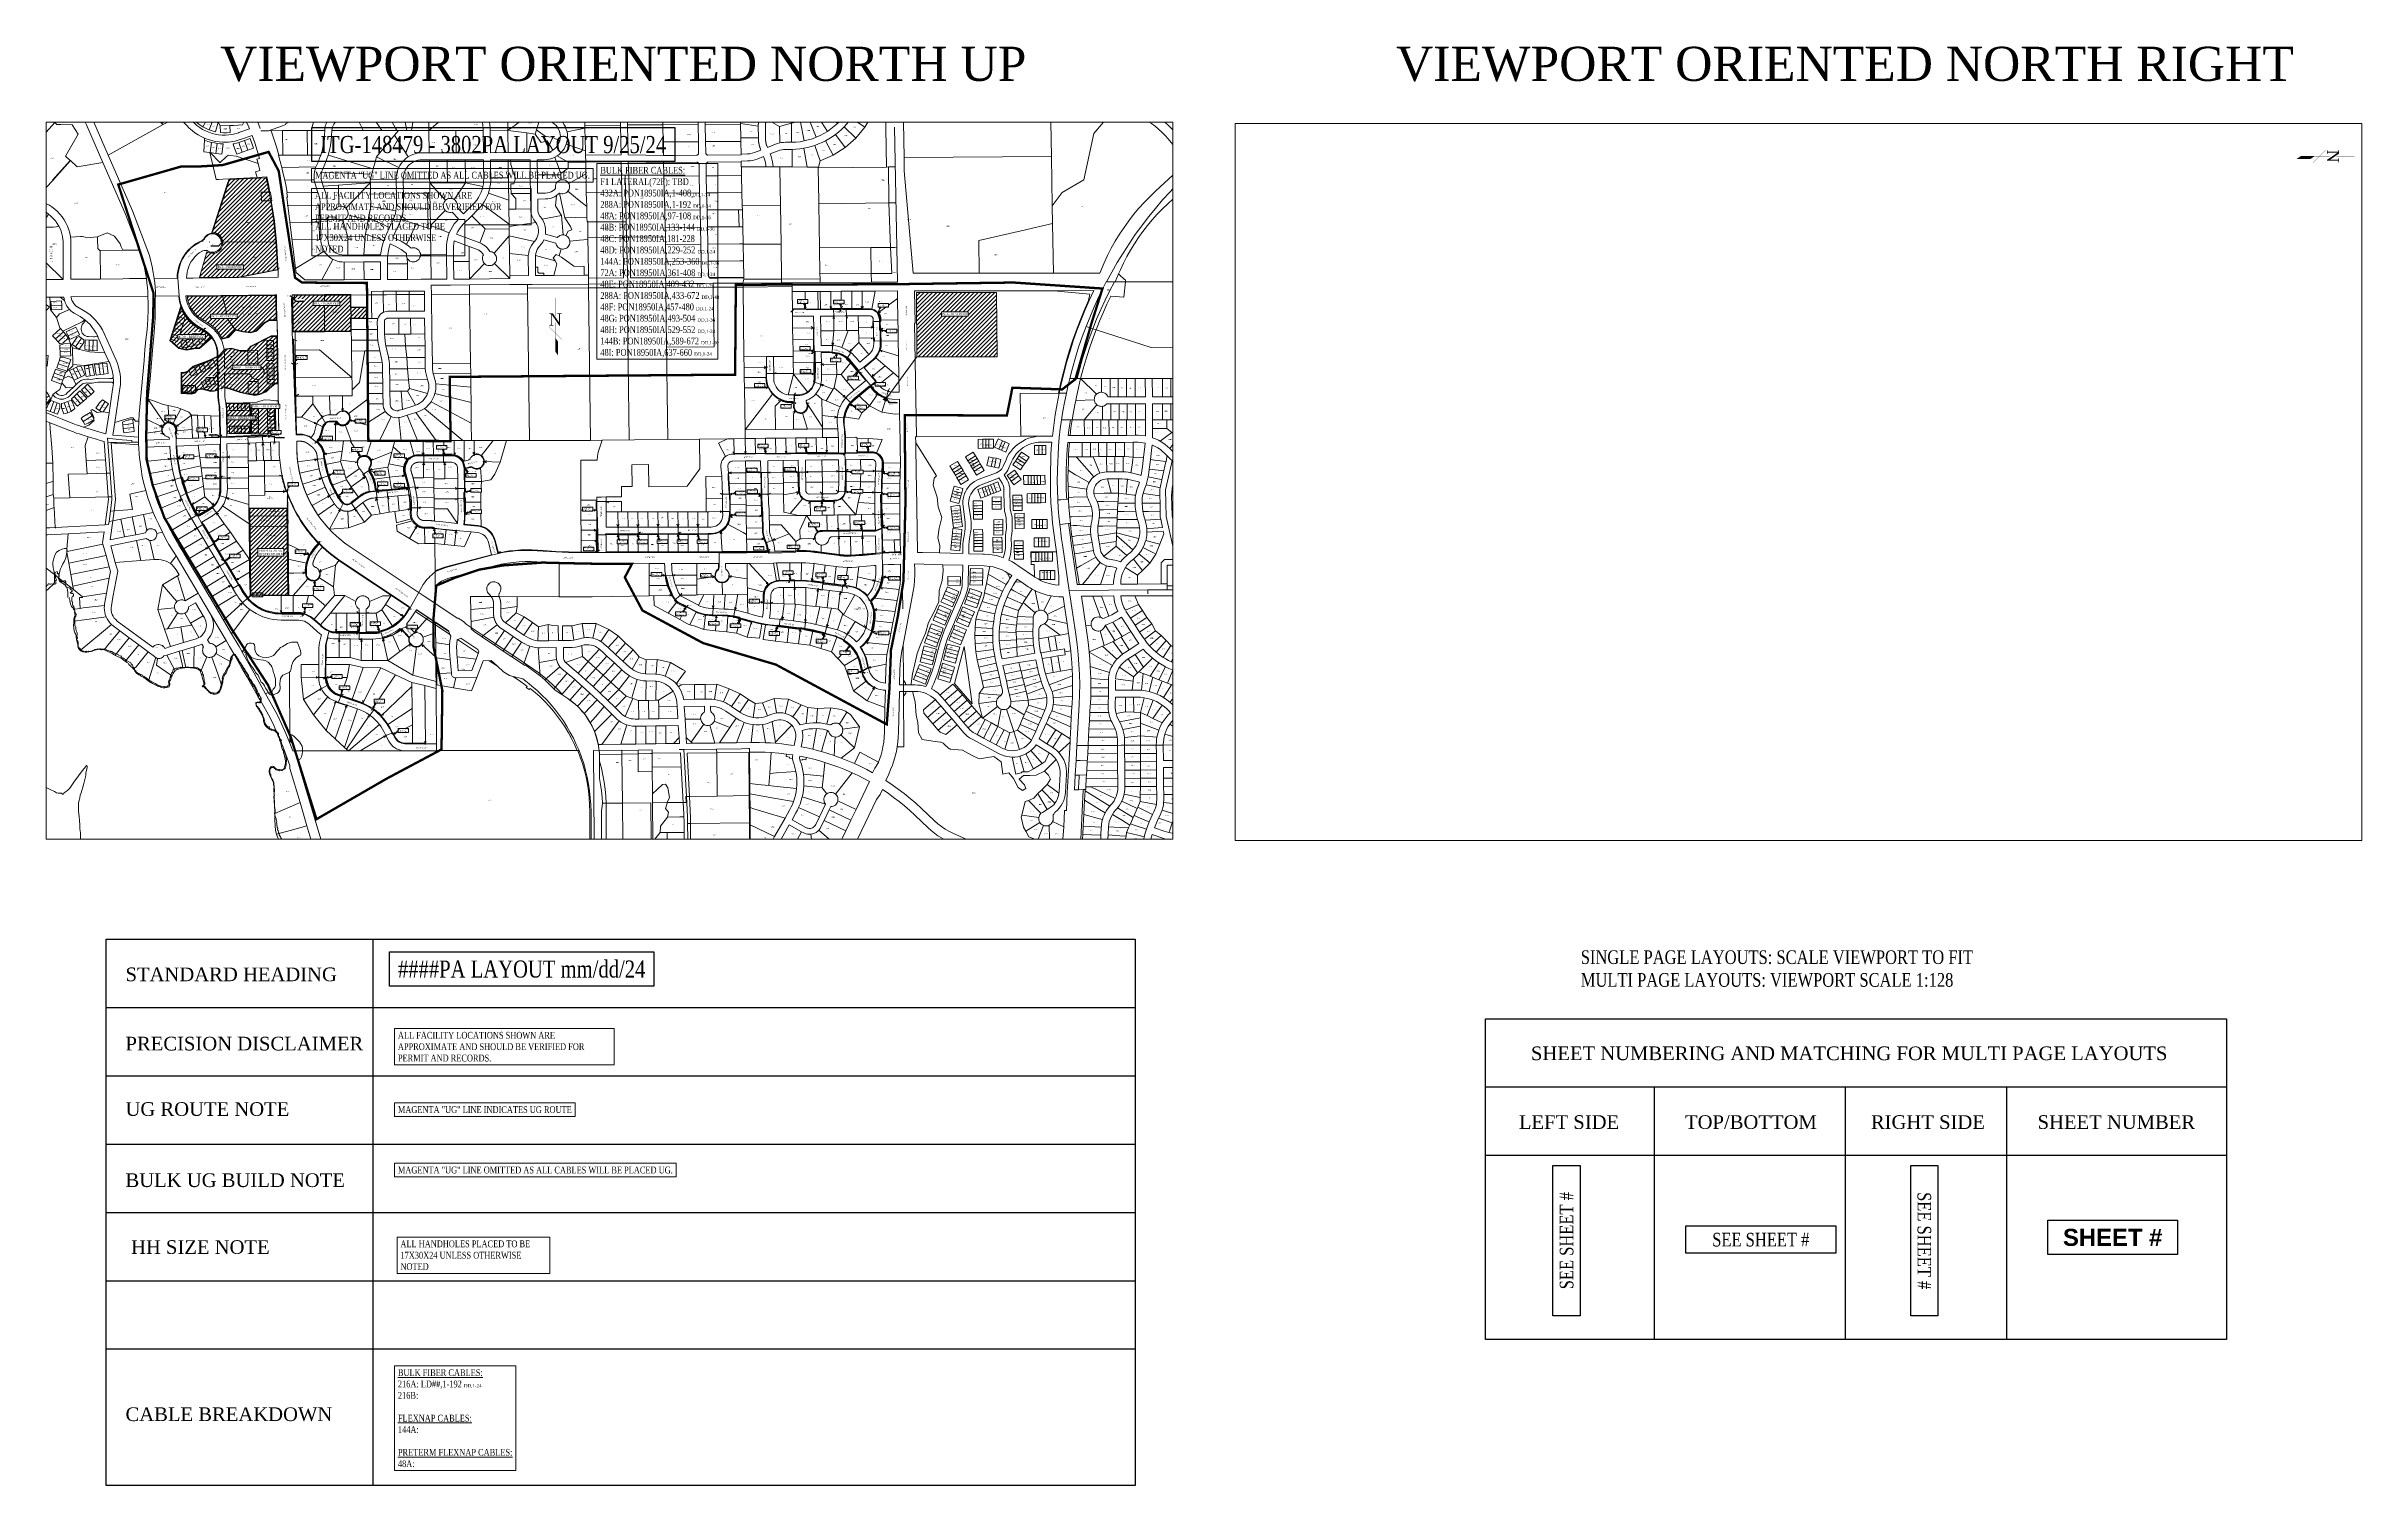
# Paper-space layout '1' of a CAD drawing. Header units: feet, sheet in inches. Extents: x 0.2 to 34.2, y -9.2 to 11.9.
# The model-space entities are those that its viewports show. They can reach past a viewport. Long polylines and large blocks are cut down to what shows.
import ezdxf
from ezdxf import colors
from ezdxf.entities.mleader import LeaderData, LeaderLine
from ezdxf.enums import TextEntityAlignment as Align
from ezdxf.lldxf.tags import DXFTag
from ezdxf.math import Vec2, Vec3

# ---------------------------------------------------------------- set-up
doc = ezdxf.new("R2010")
doc.units = ezdxf.units.FT
doc.header["$LTSCALE"] = 0.015
doc.header["$MEASUREMENT"] = 0
doc.set_wipeout_variables(frame=1)
doc.linetypes.add('DASHED', pattern=[5, 3, -2])
doc.layers.get('defpoints').update_dxf_attribs({"color": 221})
doc.layers.get('defpoints').transparency = 0.7
for name, color, linetype in [('144A', 112, '144A'), ('144B', 112, '144B'), ('288A', 112, '288A'), ('432A', 112, '432A'), ('48A', 112, '48A'), ('48B', 112, '48B'), ('48C', 112, '48C'), ('48D', 112, '48D'), ('48E', 112, '48E'), ('48F', 112, '48F'), ('48G', 112, '48G'), ('48H', 112, '48H'), ('48I', 112, '48I'), ('72A', 112, '72A'), ('Dakota County Addresses', 7, 'Continuous'), ('Dakota County Parcels', 7, 'Continuous'), ('DETAIL', 7, 'Continuous'), ('DROP BURIED', 7, 'DASHED'), ('F1', 112, 'F1'), ('NOTES', 7, 'Continuous'), ('PROP_TEL', 6, 'Continuous'), ('STREET NAME', 7, 'Continuous'), ('TAIL', 1, 'MST'), ('TELEPHONE STRUCT-EX', 30, 'Continuous'), ('TELEPHONE STRUCT-PROP', 6, 'Continuous'), ('TERMINALS', 7, 'Continuous'), ('VIEWPORT', 6, 'Continuous')]:
    doc.layers.add(name, color=color, linetype=linetype)
doc.layers.add('RUNNING LINE (UNDERGROUND)', color=10, linetype='Continuous', lineweight=40)
doc.layers.add('WORK BOUNDARY', color=110, linetype='Continuous', lineweight=40)
doc.layers.add('TEMPLATE REFERENCE', color=2, linetype='Continuous', plot=False)
doc.styles.add('ARIALBD', font='arialbd.ttf')
doc.styles.add('Dimensions 100', font='arial.ttf')
doc.styles.add('Line', font='txt.shx', dxfattribs={"height": 3})
doc.styles.add('SIMPLEX', font='times.ttf', dxfattribs={"width": 0.8})
doc.styles.get("Standard").update_dxf_attribs({"font": 'times.ttf'})
doc.styles.add('Utilities', font='arial.ttf', dxfattribs={"height": 2.5})
tags = doc.linetypes.add('144A', pattern='A,80,-5,["144A",Line,S=1.5,R=0,X=0,Y=-1.5],-24', length=109).pattern_tags.tags
tags[6] = DXFTag(74, 10)
tags = doc.linetypes.add('144B', pattern='A,80,-5,["144B",Line,S=1.5,R=0,X=0,Y=-1.5],-24', length=109).pattern_tags.tags
tags[6] = DXFTag(74, 10)
tags = doc.linetypes.add('288A', pattern='A,80,-5,["288A",Line,S=1.5,R=0,X=0,Y=-1.5],-24', length=109).pattern_tags.tags
tags[6] = DXFTag(74, 10)
tags = doc.linetypes.add('432A', pattern='A,80,-5,["432A",Line,S=1.5,R=0,X=0,Y=-1.5],-24', length=109).pattern_tags.tags
tags[6] = DXFTag(74, 10)
tags = doc.linetypes.add('48A', pattern='A,80,-5,["48A",Line,S=1.5,R=0,X=0,Y=-1.5],-20', length=105).pattern_tags.tags
tags[6] = DXFTag(74, 10)
tags = doc.linetypes.add('48B', pattern='A,80,-5,["48B",Line,S=1.5,R=0,X=0,Y=-1.5],-20', length=105).pattern_tags.tags
tags[6] = DXFTag(74, 10)
tags = doc.linetypes.add('48C', pattern='A,80,-5,["48C",Line,S=1.5,R=0,X=0,Y=-1.5],-20', length=105).pattern_tags.tags
tags[6] = DXFTag(74, 10)
tags = doc.linetypes.add('48D', pattern='A,80,-5,["48D",Line,S=1.5,R=0,X=0,Y=-1.5],-20', length=105).pattern_tags.tags
tags[6] = DXFTag(74, 10)
tags = doc.linetypes.add('48E', pattern='A,80,-5,["48E",Line,S=1.5,R=0,X=0,Y=-1.5],-20', length=105).pattern_tags.tags
tags[6] = DXFTag(74, 10)
tags = doc.linetypes.add('48F', pattern='A,80,-5,["48F",Line,S=1.5,R=0,X=0,Y=-1.5],-20', length=105).pattern_tags.tags
tags[6] = DXFTag(74, 10)
tags = doc.linetypes.add('48G', pattern='A,80,-5,["48G",Line,S=1.5,R=0,X=0,Y=-1.5],-20', length=105).pattern_tags.tags
tags[6] = DXFTag(74, 10)
tags = doc.linetypes.add('48H', pattern='A,80,-5,["48H",Line,S=1.5,R=0,X=0,Y=-1.5],-20', length=105).pattern_tags.tags
tags[6] = DXFTag(74, 10)
tags = doc.linetypes.add('48I', pattern='A,80,-5,["48I",Line,S=1.5,R=0,X=0,Y=-1.5],-20', length=105).pattern_tags.tags
tags[6] = DXFTag(74, 10)
tags = doc.linetypes.add('72A', pattern='A,80,-5,["72A",Line,S=1.5,R=0,X=0,Y=-1.5],-20', length=105).pattern_tags.tags
tags[6] = DXFTag(74, 10)
tags = doc.linetypes.add('F1', pattern='A,15,-5,["F1",Line,S=1.5,R=0,X=0,Y=-1.5],-12', length=32).pattern_tags.tags
tags[6] = DXFTag(74, 10)
tags = doc.linetypes.add('MST', pattern='A,5,-5,5,-5,["TAIL",Line,S=1.5,R=0,X=0,Y=-1.5],-20', length=40).pattern_tags.tags
tags[10] = DXFTag(74, 10)

# ---------------------------------------------------------------- blocks, each defined once
blk = doc.blocks.new('NORTH ARROW')
at = {"color": 0, "const_width": 0.2, "flags": 128}
for points in [[(0, 41.2), (0, 19.8)], [(7.4, 7.4), (-7.4, -7.4)], [(-7.4, 7.4), (7.4, -7.4)], [(0, 12), (0, -21.9)]]:
    blk.add_lwpolyline(points, dxfattribs=at)
at = {"color": 0, "lineweight": -3}
for points in [[(-0.1, 41.2), (-4.7, 29.1), (-0.1, 25.1), (-0.1, 41.2)], [(0, -5.6), (0, -21.9), (3.1, -10.2), (3.1, -26.5)]]:
    blk.add_solid(points, dxfattribs=at)
blk.add_text('N', height=14.1, dxfattribs=at).set_placement((-0.1, 15.9), align=Align.MIDDLE_CENTER)
blk = doc.blocks.new('ACMAP_ANN_TEMPLATE_Dakota County Addresses')
at = {"layer": 'Dakota County Addresses', "style": 'Dimensions 100'}
blk.add_attdef('DakotaCountyAddress', text='', height=50, dxfattribs=at).set_placement((0, 0), align=Align.CENTER)
blk = doc.blocks.new('PFP')
at = {"color": 6}
blk.add_wipeout([(-0.12, 0.12), (0.12, 0.12), (0.12, -0.12), (-0.12, -0.12)], dxfattribs=at)
at = {"ltscale": 40, "true_color": 0xffffff}
h = blk.add_hatch(color=7, dxfattribs=at)
h.dxf.hatch_style = 1
h.paths.add_polyline_path([(-0.12, -0.12), (0.12, -0.12), (0.12, 0.12), (-0.12, 0.12)])
at = {"layer": 'RUNNING LINE (UNDERGROUND)', "color": 6, "lineweight": 0, "const_width": 0.0181, "flags": 128}
blk.add_lwpolyline([(-0.12, 0.12), (0.12, 0.12), (0.12, -0.12), (-0.12, -0.12)], close=True, dxfattribs=at)
at = {"layer": 'RUNNING LINE (UNDERGROUND)', "color": 18, "lineweight": 0, "true_color": 0x000000, "const_width": 0.0181, "flags": 128}
for points in [[(-0.08, -0.08), (0.08, 0.08)], [(-0.08, 0.08), (0.08, -0.08)]]:
    blk.add_lwpolyline(points, dxfattribs=at)
blk = doc.blocks.new('NEW HH')
at = {"ltscale": 40, "true_color": 0xffffff}
h = blk.add_hatch(color=7, dxfattribs=at)
h.dxf.hatch_style = 1
h.paths.add_polyline_path([(-0.06, -0.03, 0.414214), (-0.05, -0.05), (0.05, -0.05, 0.414214), (0.06, -0.03), (0.06, 0.03, 0.414214), (0.05, 0.05), (-0.05, 0.05, 0.414214), (-0.06, 0.03)])
at = {"layer": 'RUNNING LINE (UNDERGROUND)', "color": 6, "lineweight": 0, "const_width": 0.005, "flags": 128}
blk.add_lwpolyline([(-0.06, 0.03), (-0.06, -0.03, 0.414214), (-0.05, -0.05), (0.05, -0.05, 0.414214), (0.06, -0.03), (0.06, 0.03, 0.414214), (0.05, 0.05), (-0.05, 0.05, 0.414214)], format="xyb", close=True, dxfattribs=at)
at = {"layer": 'TELEPHONE STRUCT-PROP', "color": 18, "true_color": 0x000000, "style": 'Utilities'}
blk.add_text('HH', height=0.05, dxfattribs=at).set_placement((0, 0), align=Align.MIDDLE_CENTER)
blk = doc.blocks.new('EX HH')
at = {"ltscale": 40, "true_color": 0xffffff}
h = blk.add_hatch(color=7, dxfattribs=at)
h.dxf.hatch_style = 1
h.paths.add_polyline_path([(-0.06, -0.03, 0.414214), (-0.05, -0.05), (0.05, -0.05, 0.414214), (0.06, -0.03), (0.06, 0.03, 0.414214), (0.05, 0.05), (-0.05, 0.05, 0.414214), (-0.06, 0.03)])
at = {"color": 30, "const_width": 0.005, "flags": 128}
blk.add_lwpolyline([(-0.06, 0.03), (-0.06, -0.03, 0.414214), (-0.05, -0.05), (0.05, -0.05, 0.414214), (0.06, -0.03), (0.06, 0.03, 0.414214), (0.05, 0.05), (-0.05, 0.05, 0.414214)], format="xyb", close=True, dxfattribs=at)
at = {"layer": 'RUNNING LINE (UNDERGROUND)', "color": 7, "lineweight": -3, "flags": 128}
blk.add_lwpolyline([(-0.05, 0.03), (-0.05, -0.03, 0.414214), (-0.05, -0.04), (0.05, -0.04, 0.414214), (0.05, -0.03), (0.05, 0.03, 0.414214), (0.05, 0.04), (-0.05, 0.04, 0.414214)], format="xyb", close=True, dxfattribs=at)
at = {"layer": 'TELEPHONE STRUCT-PROP', "color": 30, "style": 'Utilities'}
blk.add_text('HH', height=0.05, dxfattribs=at).set_placement((0, 0), align=Align.MIDDLE_CENTER)
blk = doc.blocks.new('Proposed FlowerPot')
at = {"lineweight": 5, "ltscale": 100, "true_color": 0xffffff}
h = blk.add_hatch(color=7, dxfattribs=at)
h.dxf.hatch_style = 1
h.paths.add_polyline_path([(-0.06, 0, 0.414214), (0, -0.06, 0.414214), (0.06, 0, 0.414214), (0, 0.06, 0.414214)])
at = {"lineweight": 5, "ltscale": 100}
blk.add_circle((0, 0), 0.0604, dxfattribs=at)
at = {"layer": 'RUNNING LINE (UNDERGROUND)', "color": 6, "lineweight": 5, "const_width": 0.00907, "flags": 128}
blk.add_lwpolyline([(-0.06, 0, -0.414214), (0, 0.06, -0.414214), (0.06, 0, -0.414214), (0, -0.06, -0.414214), (-0.06, 0)], format="xyb", dxfattribs=at)
at = {"color": 18, "linetype": 'ByBlock', "lineweight": 5, "ltscale": 100, "true_color": 0x000000, "style": 'Dimensions 100'}
blk.add_text('F', height=0.0744, dxfattribs=at).set_placement((-0.03, -0.04))
blk = doc.blocks.new('TERMINAL')
at = {"lineweight": 5, "ltscale": 0.5, "flags": 128}
blk.add_lwpolyline([(0, -1), (0, 45)], dxfattribs=at)
at = {"lineweight": 5, "ltscale": 0.5}
blk.add_circle((0, 38), 3.83, dxfattribs=at)

msp = doc.modelspace()

# ---------------------------------------------------------------- hatches: boundary and pattern name
at = {"layer": 'DROP BURIED', "ltscale": 100}
h = msp.add_hatch(dxfattribs=at)
h.set_pattern_fill('ANSI31', color=5, scale=200)
h.paths.add_polyline_path([(2812512, 941451), (2812508, 941733), (2812523, 941733), (2812523, 941756), (2812776, 941758), (2812996, 941759), (2812997, 941652), (2813132, 941653), (2813133, 941563), (2812998, 941562), (2813000, 941454)])
h = msp.add_hatch(dxfattribs=at)
h.set_pattern_fill('ANSI31', color=5, scale=200)
h.paths.add_polyline_path([(2817810, 941780), (2818489, 941780), (2818497, 941234), (2817813, 941234)])
at = {"layer": 'NOTES', "ltscale": 100}
h = msp.add_hatch(dxfattribs=at)
h.set_pattern_fill('ANSI31', color=5, scale=200)
edge = h.paths.add_edge_path()
edge.add_arc((2811824, 942203), 89.3, -122.0108, 89.366, ccw=False)
edge.add_line((2811776, 942127), (2811714, 941908))
edge.add_line((2811714, 941908), (2812048, 941912))
edge.add_line((2812048, 941912), (2812377, 941977))
edge.add_line((2812377, 941977), (2812373, 942092))
edge.add_line((2812373, 942092), (2812364, 942211))
edge.add_line((2812364, 942211), (2812356, 942298))
edge.add_line((2812356, 942298), (2812346, 942385))
edge.add_line((2812346, 942385), (2812320, 942559))
edge.add_line((2812320, 942559), (2812307, 942633))
edge.add_line((2812307, 942633), (2812282, 942756))
edge.add_line((2812282, 942756), (2811970, 942741))
edge.add_line((2811970, 942741), (2811825, 942292))
edge = h.paths.add_edge_path()
edge.add_line((2811908, 941390), (2811958, 941404))
edge.add_line((2811958, 941404), (2812020, 941466))
edge.add_line((2812020, 941466), (2812085, 941450))
edge.add_line((2812085, 941450), (2812150, 941443))
edge.add_line((2812150, 941443), (2812196, 941456))
edge.add_line((2812196, 941456), (2812260, 941520))
edge.add_line((2812260, 941520), (2812308, 941547))
edge.add_line((2812308, 941547), (2812366, 941547))
edge.add_line((2812366, 941547), (2812363, 941755))
edge.add_line((2812363, 941755), (2811609, 941747))
edge.add_arc((2811869, 941777), 261, 186.4842, 245.0464)
edge.add_arc((2811585, 941218), 366, 28.0288, 61.6915, ccw=False)
h = msp.add_hatch(dxfattribs=at)
h.set_pattern_fill('ANSI31', color=30, scale=200)
edge = h.paths.add_edge_path()
edge.add_arc((2811645, 941279), 203, 35.0264, 63.3963)
edge.add_arc((2811866, 941760), 327, 199.7013, 246.6133, ccw=False)
edge.add_line((2811558, 941650), (2811467, 941372))
edge.add_line((2811467, 941372), (2811542, 941308))
edge.add_line((2811542, 941308), (2811603, 941296))
edge.add_line((2811603, 941296), (2811681, 941310))
edge.add_line((2811681, 941310), (2811712, 941310))
edge.add_line((2811712, 941310), (2811812, 941395))
h.paths.add_polyline_path([(2811564, 940927), (2811564, 941094), (2811583, 941094), (2811619, 941108), (2811665, 941151), (2811808, 941203), (2811856, 941228), (2811868, 941227), (2811925, 941293), (2811983, 941303), (2812059, 941281), (2812124, 941281), (2812154, 941321), (2812325, 941406), (2812372, 941407), (2812377, 941009), (2812355, 941009), (2812306, 940968), (2812277, 940939), (2812227, 940918), (2812185, 940911), (2812111, 940923), (2812061, 940935), (2811978, 940964), (2811944, 940972), (2811929, 940972), (2811868, 940956), (2811839, 940946), (2811813, 940945), (2811737, 940965), (2811696, 940959), (2811674, 940930), (2811646, 940922)])
h.paths.add_polyline_path([(2811950, 940579), (2811949, 940751), (2811948, 940793), (2811943, 940836), (2811968, 940836), (2812138, 940838), (2812145, 940838), (2812146, 940582)])
h.paths.add_polyline_path([(2812154, 940575), (2812154, 940801), (2812361, 940805), (2812363, 940581)])

# ---------------------------------------------------------------- linework, layer by layer
at = {"layer": '144A', "lineweight": 5, "ltscale": 50, "flags": 128}
msp.add_lwpolyline([(2814251, 939562), (2814224, 939671), (2814218, 939690), (2814210, 939707), (2814200, 939724), (2814188, 939739), (2814174, 939753), (2814159, 939766), (2814143, 939776), (2814125, 939784), (2814106, 939790), (2814093, 939793), (2814080, 939795), (2813961, 939807), (2813966, 939861), (2813968, 939909), (2813968, 939956), (2813968, 939997), (2813966, 940086), (2813964, 940285), (2813949, 940341, 0.262115), (2813859, 940392), (2813791, 940392), (2813571, 940392, 0.463204), (2813459, 940257), (2813460, 940249), (2813467, 940226), (2813479, 940184), (2813485, 940161), (2813489, 940142), (2813494, 940117), (2813348, 940103), (2813218, 940091, 0.035236), (2813159, 940083, 0.084911), (2813094, 940055), (2813085, 940050), (2813078, 940045), (2813069, 940037), (2813010, 939990, -0.415738), (2812918, 940000), (2812916, 940003), (2812914, 940006), (2812910, 940012), (2812899, 940027), (2812889, 940042), (2812886, 940048, -0.117248), (2812770, 940395), (2812769, 940401), (2812768, 940404), (2812768, 940404, 0.177947), (2812709, 940509), (2812661, 940545, 0.149356), (2812570, 940571), (2812535, 940570), (2812502, 941446), (2812498, 941731), (2812503, 941738)], format="xyb", dxfattribs=at)
at = {"layer": '288A', "lineweight": 5, "ltscale": 50, "flags": 128}
msp.add_lwpolyline([(2813070, 938895), (2813054, 938890), (2812966, 938891), (2812876, 938891, -0.084324), (2812816, 938901), (2812801, 938907), (2812784, 938916), (2812768, 938927), (2812753, 938939), (2812739, 938952), (2812687, 938999, 0.185273), (2812555, 939051), (2812511, 939051), (2812408, 939051), (2812381, 939052, -0.161092), (2812157, 939145), (2812139, 939162), (2812122, 939179), (2812105, 939199), (2812091, 939219), (2812077, 939240), (2812023, 939333), (2811974, 939414), (2811831, 939655), (2811785, 939732), (2811729, 939827), (2811702, 939873), (2811703, 939881), (2811714, 939882), (2811796, 939931, 0.26802), (2811897, 940111), (2811896, 940201), (2811893, 940491), (2811892, 940551), (2811890, 940729), (2811889, 940756), (2811888, 940783), (2811886, 940810), (2811882, 940837), (2811879, 940866), (2811876, 940895), (2811875, 940924), (2811875, 940951), (2811871, 941232), (2811871, 941257), (2811869, 941282, 0.233625), (2811752, 941464), (2811705, 941492), (2811681, 941508, -0.219143), (2811543, 941752), (2811530, 941902), (2811531, 941932), (2811535, 941960, -0.23519), (2811709, 942203), (2811730, 942213), (2811739, 942217), (2811747, 942224), (2811754, 942231), (2811766, 942250, -0.660055), (2811899, 942214), (2811905, 942207)], format="xyb", dxfattribs=at)
at = {"layer": '48A', "lineweight": 5, "ltscale": 50, "flags": 128}
msp.add_lwpolyline([(2811891, 940550), (2811897, 940546), (2811947, 940548), (2812278, 940561), (2812287, 940567)], dxfattribs=at)
at = {"layer": '48B', "lineweight": 5, "ltscale": 50, "flags": 128}
msp.add_lwpolyline([(2811702, 939880), (2811695, 939884), (2811688, 939897), (2811666, 939935), (2811645, 939975), (2811622, 940024), (2811601, 940073), (2811584, 940121), (2811568, 940169), (2811554, 940217), (2811543, 940266), (2811533, 940315), (2811526, 940365)], dxfattribs=at)
at = {"layer": '48C', "lineweight": 5, "ltscale": 50, "flags": 128}
msp.add_lwpolyline([(2813070, 938892), (2813057, 938885), (2812966, 938886), (2812876, 938886, -0.083907), (2812814, 938897), (2812803, 938848), (2812796, 938827), (2812790, 938805), (2812786, 938783), (2812785, 938761), (2812785, 938679), (2812784, 938509), (2812785, 938489, 0.287906), (2812892, 938356), (2812916, 938348), (2813077, 938293), (2813101, 938284, -0.044055), (2813171, 938248), (2813186, 938244)], format="xyb", dxfattribs=at)
at = {"layer": '48D', "lineweight": 5, "ltscale": 50, "flags": 128}
msp.add_lwpolyline([(2813501, 939102), (2813495, 939113), (2813355, 939206), (2812900, 939509), (2812885, 939519), (2812862, 939536), (2812828, 939562), (2812798, 939587), (2812782, 939602), (2812763, 939619), (2812750, 939632), (2812745, 939636), (2812728, 939654, -0.106157), (2812469, 940062), (2812461, 940083), (2812453, 940090)], format="xyb", dxfattribs=at)
at = {"layer": '48F', "lineweight": 5, "ltscale": 50, "flags": 128}
msp.add_lwpolyline([(2817315, 941109), (2817314, 941118), (2817255, 941189), (2817239, 941208, 0.19832), (2817072, 941275), (2817000, 941275), (2816945, 941283), (2816948, 941088), (2816948, 941053, -0.417), (2816804, 940905), (2816774, 940905), (2816774, 940860), (2816768, 940850)], format="xyb", dxfattribs=at)
at = {"layer": '48G', "lineweight": 5, "ltscale": 50, "flags": 128}
msp.add_lwpolyline([(2817417, 940985), (2817427, 940984), (2817442, 940963), (2817455, 940948), (2817469, 940935), (2817484, 940923, 0.07291), (2817545, 940891), (2817553, 940883)], format="xyb", dxfattribs=at)
at = {"layer": '48H', "lineweight": 5, "ltscale": 50, "flags": 128}
msp.add_lwpolyline([(2817207, 940417), (2817202, 940409), (2817203, 940359), (2817205, 940259), (2817205, 940217), (2817205, 940196), (2817204, 940171), (2817202, 940097), (2817201, 940088, -0.369678), (2817118, 940015), (2817107, 940014), (2817017, 940013), (2817007, 940009)], format="xyb", dxfattribs=at)
at = {"layer": '48I', "lineweight": 5, "ltscale": 50, "flags": 128}
msp.add_lwpolyline([(2817421, 939156), (2817417, 939160), (2817388, 939202, 0.158371), (2817257, 939278), (2817237, 939281), (2817203, 939286), (2817108, 939298), (2816920, 939322), (2816913, 939323), (2816871, 939327), (2816829, 939329), (2816792, 939329), (2816744, 939329), (2816735, 939334)], format="xyb", dxfattribs=at)
at = {"layer": '72A', "lineweight": 5, "ltscale": 50, "flags": 128}
msp.add_lwpolyline([(2815093, 939575), (2815098, 939584), (2815098, 939720), (2815166, 939721), (2815166, 939729), (2816038, 939732), (2816063, 939732, 0.396051), (2816218, 939878), (2816223, 939886)], format="xyb", dxfattribs=at)
at = {"layer": 'Dakota County Parcels', "lineweight": 5}
for p, q in [((2815353, 943204), (2815343, 943630)), ((2817544, 943519), (2817550, 943177)), ((2817704, 942928), (2817694, 943518)), ((2810369, 943387), (2810454, 943260)), ((2811387, 943281), (2811423, 943248)), ((2811395, 943218), (2811423, 943248)), ((2811423, 943248), (2811481, 943311)), ((2811535, 943278), (2811606, 943199)), ((2811589, 943308), (2811651, 943239)), ((2811620, 943303), (2811653, 943266)), ((2811719, 943326), (2811653, 943266)), ((2811653, 943266), (2811666, 943253)), ((2811751, 943290), (2811693, 943225)), ((2811787, 943262), (2811742, 943189)), ((2811751, 943290), (2811787, 943262)), ((2811787, 943262), (2811828, 943241)), ((2811828, 943241), (2811797, 943162)), ((2811828, 943241), (2811874, 943227)), ((2812080, 943204), (2812103, 943250)), ((2812103, 943250), (2812088, 943285)), ((2812116, 943218), (2812103, 943250)), ((2812103, 943250), (2812103, 943250)), ((2812256, 943274), (2812265, 943250)), ((2812265, 943250), (2812273, 943230)), ((2812395, 943274), (2812273, 943230)), ((2812375, 943330), (2812395, 943274)), ((2812419, 943283), (2812395, 943274)), ((2812629, 943257), (2812573, 943297)), ((2812629, 943257), (2812688, 943245)), ((2812665, 943157), (2812688, 943245)), ((2812688, 943245), (2812693, 943263)), ((2812693, 943263), (2812775, 943392)), ((2812847, 943287), (2812823, 943263)), ((2812890, 943245), (2812866, 943221)), ((2813665, 943158), (2813778, 943257)), ((2813778, 943257), (2813791, 943268)), ((2813791, 943268), (2813912, 943374)), ((2813791, 943268), (2814109, 943268)), ((2814333, 943331), (2814336, 943159)), ((2814604, 943244), (2814580, 943163)), ((2814604, 943244), (2814622, 943243)), ((2814622, 943243), (2814646, 943243)), ((2814986, 943413), (2814991, 943200)), ((2815293, 943203), (2815288, 943416)), ((2815653, 943205), (2815649, 943350)), ((2815953, 943207), (2815949, 943352)), ((2816013, 943208), (2816009, 943353)), ((2816313, 943355), (2816315, 943217)), ((2816645, 943190), (2816539, 943253)), ((2816746, 943220), (2816695, 943346)), ((2816821, 943238), (2816746, 943220)), ((2816894, 943257), (2816785, 943389)), ((2816894, 943257), (2816821, 943238)), ((2816821, 943238), (2816855, 943068)), ((2816954, 943302), (2816894, 943257)), ((2816894, 943257), (2816958, 943100)), ((2816954, 943302), (2817053, 943150)), ((2817013, 943346), (2817138, 943217)), ((2817371, 943185), (2817257, 943265)), ((2817371, 943185), (2817432, 943289)), ((2818957, 942936), (2818950, 943351)), ((2819316, 943131), (2819512, 943362)), ((2810486, 943225), (2810019, 942699)), ((2810486, 943225), (2810501, 943209)), ((2810683, 943125), (2810576, 942939)), ((2810631, 943205), (2810683, 943125)), ((2810753, 943206), (2810894, 942884)), ((2811407, 943208), (2810938, 942948)), ((2811395, 943218), (2811407, 943208)), ((2811756, 943076), (2811750, 942976)), ((2811757, 943092), (2811756, 943076)), ((2811805, 942969), (2811816, 943056)), ((2811874, 943227), (2811850, 943146)), ((2811854, 942962), (2811866, 943047)), ((2811874, 943227), (2811890, 943197)), ((2811890, 943197), (2811972, 943200)), ((2811890, 943197), (2811892, 943139)), ((2811904, 942956), (2811915, 943043)), ((2811972, 943200), (2812005, 943201)), ((2811972, 943200), (2811974, 943141)), ((2812000, 943043), (2812010, 943045)), ((2812005, 943030), (2812000, 943043)), ((2812005, 943201), (2812042, 943202)), ((2812042, 943202), (2812080, 943204)), ((2812047, 943138), (2812050, 943139)), ((2812049, 943055), (2812074, 943063)), ((2812078, 942974), (2812049, 943055)), ((2812071, 943083), (2812161, 943115)), ((2812097, 943071), (2812074, 943063)), ((2812144, 943088), (2812097, 943071)), ((2812126, 942991), (2812097, 943071)), ((2812116, 943218), (2812121, 943220)), ((2812140, 943172), (2812121, 943220)), ((2812144, 943229), (2812144, 943229)), ((2812173, 943008), (2812144, 943088)), ((2812301, 943155), (2812420, 943198)), ((2812301, 943155), (2812421, 943156)), ((2812420, 943198), (2812448, 943208)), ((2812421, 943156), (2812629, 943157)), ((2812424, 942948), (2812421, 943156)), ((2812424, 942948), (2812421, 943156)), ((2812445, 943215), (2812448, 943208)), ((2812629, 943157), (2812665, 943157)), ((2812633, 942948), (2812629, 943157)), ((2812839, 943157), (2813105, 943157)), ((2813105, 943157), (2813265, 943157)), ((2813220, 942932), (2813372, 943118)), ((2813265, 943157), (2813393, 943158)), ((2813372, 943118), (2813405, 943158)), ((2813372, 943118), (2813489, 942933)), ((2813393, 943158), (2813405, 943158)), ((2813405, 943158), (2813477, 943158)), ((2813477, 943158), (2813517, 943158)), ((2813896, 942968), (2813893, 943158)), ((2814126, 943158), (2814125, 943178)), ((2814128, 942968), (2814126, 943158)), ((2814186, 943158), (2814185, 943179)), ((2814186, 943158), (2814336, 943159)), ((2814188, 942968), (2814186, 943158)), ((2814336, 943159), (2814360, 943155)), ((2814360, 943155), (2814496, 943136)), ((2814496, 943136), (2814568, 943126)), ((2814580, 943163), (2814568, 943126)), ((2814568, 943126), (2814619, 943056)), ((2814656, 943107), (2814580, 943163)), ((2814619, 943056), (2814669, 943068)), ((2814714, 943101), (2814656, 943107)), ((2814669, 943068), (2814717, 942989)), ((2814778, 943070), (2814714, 943101)), ((2814996, 942984), (2814832, 943041)), ((2814991, 943178), (2814839, 943146)), ((2815293, 943203), (2814991, 943200)), ((2814991, 943200), (2814991, 943178)), ((2814991, 943178), (2814996, 942984)), ((2815299, 942950), (2815293, 943203)), ((2815353, 943204), (2815653, 943205)), ((2815359, 942950), (2815353, 943204)), ((2815653, 943205), (2815953, 943207)), ((2815656, 943060), (2815653, 943205)), ((2815656, 943060), (2815956, 943062)), ((2815659, 942945), (2815656, 943060)), ((2815956, 943062), (2815953, 943207)), ((2815958, 942967), (2815956, 943062)), ((2816013, 943208), (2816315, 943210)), ((2816016, 943063), (2816013, 943208)), ((2816016, 943063), (2816317, 943065)), ((2816018, 942967), (2816016, 943063)), ((2816315, 943217), (2816465, 943193)), ((2816315, 943217), (2816315, 943210)), ((2816316, 943094), (2816315, 943210)), ((2816317, 943065), (2816316, 943094)), ((2816318, 942957), (2816317, 943065)), ((2816465, 943193), (2816466, 943096)), ((2816466, 943096), (2816467, 943084)), ((2816525, 943194), (2816527, 943085)), ((2816611, 943041), (2816543, 943014)), ((2816746, 943220), (2816645, 943190)), ((2816645, 943190), (2816647, 943052)), ((2816742, 943057), (2816696, 943057)), ((2816748, 943057), (2816742, 943057)), ((2816746, 943220), (2816748, 943057)), ((2817102, 942948), (2817037, 943070)), ((2817203, 943013), (2817120, 943123)), ((2817294, 943092), (2817194, 943189)), ((2817203, 943013), (2817294, 943092)), ((2817294, 943092), (2817371, 943185)), ((2817550, 943177), (2817555, 942846)), ((2817647, 941869), (2817624, 943185)), ((2819233, 942738), (2819316, 943131)), ((2820664, 943197), (2819946, 942534)), ((2819949, 943086), (2820112, 942891)), ((2820010, 943137), (2820171, 942945)), ((2810466, 942734), (2810616, 942902)), ((2810617, 942902), (2810550, 942826)), ((2810616, 942902), (2810576, 942939)), ((2810617, 942902), (2810616, 942902)), ((2810675, 942848), (2810617, 942902)), ((2810675, 942848), (2810894, 942884)), ((2811085, 942447), (2810894, 942884)), ((2810938, 942948), (2811145, 942473)), ((2811750, 942976), (2811801, 942969)), ((2811801, 942969), (2811851, 942767)), ((2811801, 942969), (2811805, 942969)), ((2811805, 942969), (2811887, 942884)), ((2811805, 942969), (2811854, 942962)), ((2811854, 942962), (2811904, 942956)), ((2811887, 942884), (2811889, 942886)), ((2811889, 942886), (2811938, 942931)), ((2811938, 942931), (2811958, 942948)), ((2811958, 942948), (2811978, 942946)), ((2811978, 942946), (2812027, 942939)), ((2812032, 942957), (2812005, 943030)), ((2812027, 942939), (2812212, 942877)), ((2812032, 942957), (2812078, 942974)), ((2812078, 942974), (2812126, 942991)), ((2812126, 942991), (2812173, 943008)), ((2812225, 942920), (2812201, 942913)), ((2812212, 942877), (2812201, 942913)), ((2812228, 942816), (2812212, 942877)), ((2812414, 942842), (2812704, 942847)), ((2812424, 942948), (2812633, 942948)), ((2812633, 942948), (2812745, 942948)), ((2812704, 942847), (2812725, 942895)), ((2812759, 942823), (2812780, 942871)), ((2813105, 942857), (2813192, 942831)), ((2813220, 942932), (2813408, 942842)), ((2813608, 942968), (2813668, 942968)), ((2813668, 942968), (2813818, 942968)), ((2813669, 942908), (2813819, 942908)), ((2813671, 942747), (2813669, 942908)), ((2813818, 942968), (2813896, 942968)), ((2813822, 942713), (2813819, 942908)), ((2813819, 942908), (2813974, 942908)), ((2813896, 942968), (2813973, 942968)), ((2813973, 942968), (2814128, 942968)), ((2813974, 942908), (2814129, 942908)), ((2813977, 942713), (2813974, 942908)), ((2814131, 942753), (2814129, 942908)), ((2814188, 942968), (2814338, 942969)), ((2814189, 942908), (2814339, 942909)), ((2814191, 942754), (2814189, 942908)), ((2814498, 942969), (2814338, 942969)), ((2814339, 942909), (2814341, 942754)), ((2814339, 942909), (2814359, 942909)), ((2814359, 942909), (2814525, 942909)), ((2814359, 942909), (2814360, 942867)), ((2814401, 942750), (2814360, 942867)), ((2814646, 942969), (2814498, 942969)), ((2814527, 942751), (2814525, 942909)), ((2814585, 942909), (2814646, 942909)), ((2814587, 942779), (2814585, 942909)), ((2814754, 942941), (2814736, 942931)), ((2814785, 942793), (2814736, 942931)), ((2814848, 942887), (2814754, 942941)), ((2814785, 942793), (2814848, 942839)), ((2814998, 942887), (2814848, 942887)), ((2814848, 942839), (2814848, 942887)), ((2814996, 942984), (2814996, 942947)), ((2815299, 942950), (2814996, 942947)), ((2814996, 942947), (2814998, 942887)), ((2815300, 942890), (2814998, 942887)), ((2814998, 942887), (2815000, 942789)), ((2814998, 942887), (2814998, 942887)), ((2815306, 942632), (2815300, 942890)), ((2815359, 942950), (2815659, 942945)), ((2815363, 942778), (2815360, 942890)), ((2815360, 942890), (2815660, 942885)), ((2815659, 942945), (2815939, 942947)), ((2815660, 942885), (2815940, 942887)), ((2815663, 942780), (2815660, 942885)), ((2815963, 942772), (2815961, 942867)), ((2816023, 942772), (2816021, 942867)), ((2816037, 942948), (2816319, 942950)), ((2816040, 942888), (2816319, 942890)), ((2816373, 942958), (2816318, 942957)), ((2816319, 942950), (2816318, 942957)), ((2816374, 942898), (2816319, 942897)), ((2816319, 942890), (2816319, 942897)), ((2816320, 942849), (2816319, 942890)), ((2816321, 942849), (2816320, 942849)), ((2816322, 942830), (2816321, 942849)), ((2816530, 942848), (2816321, 942849)), ((2816487, 942991), (2816434, 942970)), ((2816509, 942936), (2816456, 942914)), ((2816483, 943002), (2816487, 942991)), ((2816509, 942936), (2816518, 942913)), ((2816590, 942847), (2816530, 942848)), ((2816539, 943024), (2816543, 943014)), ((2816633, 942985), (2816565, 942958)), ((2816565, 942958), (2816574, 942935)), ((2816649, 942847), (2816590, 942847)), ((2816649, 942834), (2816649, 942847)), ((2816752, 942847), (2816649, 942847)), ((2816742, 942997), (2816696, 942997)), ((2816752, 942997), (2816742, 942997)), ((2816752, 942997), (2816752, 942847)), ((2816879, 942846), (2816752, 942847)), ((2816879, 942846), (2816851, 943006)), ((2816977, 942845), (2816879, 942846)), ((2816991, 942900), (2816946, 943031)), ((2816975, 942839), (2816977, 942839)), ((2816977, 942845), (2816991, 942900)), ((2816977, 942839), (2817555, 942846)), ((2816977, 942845), (2816977, 942839)), ((2816977, 942839), (2816977, 942839)), ((2816991, 942900), (2817102, 942948)), ((2817102, 942948), (2817203, 943013)), ((2817555, 942846), (2817572, 942847)), ((2817576, 942551), (2817572, 942847)), ((2817614, 942847), (2817630, 942847)), ((2817704, 942928), (2818957, 942936)), ((2817706, 942815), (2817704, 942928)), ((2818964, 942517), (2818957, 942936)), ((2820112, 942891), (2819845, 942644)), ((2810321, 942569), (2810467, 942733)), ((2810467, 942733), (2810466, 942734)), ((2810467, 942733), (2810468, 942732)), ((2810502, 942771), (2810468, 942732)), ((2810550, 942826), (2810502, 942771)), ((2811851, 942767), (2811857, 942740)), ((2811857, 942740), (2811877, 942741)), ((2811877, 942741), (2811913, 942743)), ((2811913, 942743), (2812204, 942758)), ((2812228, 942816), (2812192, 942807)), ((2812204, 942758), (2812192, 942807)), ((2812204, 942758), (2812286, 942762)), ((2812439, 942734), (2812690, 942738)), ((2812697, 942704), (2812721, 942630)), ((2812754, 942723), (2812767, 942684)), ((2812767, 942684), (2812897, 942693)), ((2812767, 942684), (2812782, 942638)), ((2812900, 942511), (2812897, 942693)), ((2813166, 942739), (2813180, 942787)), ((2813166, 942739), (2813386, 942743)), ((2813167, 942713), (2813166, 942739)), ((2813168, 942616), (2813167, 942713)), ((2813180, 942787), (2813192, 942831)), ((2813388, 942620), (2813386, 942743)), ((2813448, 942621), (2813446, 942743)), ((2813672, 942713), (2813671, 942747)), ((2813673, 942625), (2813672, 942713)), ((2813672, 942713), (2813822, 942713)), ((2813807, 942564), (2813672, 942713)), ((2813822, 942713), (2813977, 942713)), ((2813880, 942570), (2813977, 942713)), ((2813977, 942713), (2814124, 942680)), ((2814191, 942754), (2814341, 942754)), ((2814341, 942754), (2814344, 942565)), ((2814362, 942705), (2814386, 942705)), ((2814363, 942621), (2814362, 942705)), ((2814386, 942705), (2814401, 942750)), ((2814527, 942751), (2814401, 942750)), ((2814529, 942623), (2814527, 942751)), ((2814587, 942779), (2814785, 942781)), ((2814589, 942624), (2814587, 942779)), ((2814731, 942653), (2814742, 942663)), ((2814785, 942793), (2814785, 942781)), ((2814785, 942781), (2814786, 942737)), ((2814943, 942563), (2814847, 942641)), ((2815000, 942789), (2814853, 942708)), ((2815000, 942789), (2815003, 942629)), ((2815342, 942382), (2815333, 942778)), ((2815363, 942778), (2815333, 942778)), ((2815363, 942778), (2815663, 942780)), ((2815375, 942250), (2815363, 942778)), ((2815663, 942770), (2815663, 942780)), ((2815663, 942770), (2815963, 942772)), ((2815666, 942624), (2815663, 942770)), ((2815966, 942627), (2815963, 942772)), ((2816023, 942772), (2816323, 942775)), ((2816026, 942627), (2816023, 942772)), ((2816323, 942775), (2816322, 942830)), ((2816326, 942630), (2816323, 942775)), ((2816653, 942522), (2816649, 942834)), ((2817782, 941944), (2817706, 942815)), ((2819047, 942629), (2819233, 942738)), ((2811085, 942447), (2811226, 942078)), ((2811145, 942473), (2811289, 942096)), ((2812240, 942633), (2812241, 942558)), ((2812241, 942558), (2812325, 942559)), ((2812317, 942634), (2812312, 942634)), ((2812325, 942559), (2812330, 942560)), ((2812456, 942626), (2812721, 942630)), ((2812456, 942626), (2812462, 942591)), ((2812462, 942591), (2812457, 942591)), ((2812721, 942630), (2812725, 942620)), ((2812731, 942523), (2812741, 942523)), ((2812731, 942523), (2812733, 942378)), ((2812746, 942232), (2812741, 942523)), ((2812802, 942481), (2812801, 942524)), ((2812802, 942481), (2812865, 942482)), ((2813152, 942418), (2813170, 942511)), ((2813168, 942616), (2813388, 942620)), ((2813170, 942511), (2813168, 942616)), ((2813170, 942511), (2813385, 942475)), ((2813389, 942536), (2813388, 942620)), ((2813449, 942537), (2813448, 942621)), ((2813449, 942506), (2813449, 942537)), ((2813655, 942494), (2813653, 942625)), ((2813658, 942327), (2813655, 942494)), ((2813675, 942492), (2813673, 942625)), ((2813677, 942351), (2813675, 942492)), ((2813677, 942351), (2813804, 942478)), ((2813862, 942462), (2813917, 942407)), ((2813905, 942504), (2813960, 942449)), ((2813960, 942449), (2814039, 942527)), ((2814029, 942433), (2814081, 942485)), ((2814119, 942528), (2814346, 942361)), ((2814170, 942625), (2814344, 942565)), ((2814344, 942565), (2814345, 942488)), ((2814345, 942488), (2814405, 942489)), ((2814345, 942488), (2814346, 942361)), ((2814529, 942623), (2814363, 942621)), ((2814403, 942579), (2814363, 942621)), ((2814405, 942489), (2814403, 942579)), ((2814405, 942489), (2814531, 942490)), ((2814531, 942490), (2814529, 942623)), ((2814531, 942486), (2814531, 942490)), ((2814589, 942624), (2814656, 942625)), ((2814590, 942574), (2814657, 942575)), ((2814591, 942487), (2814590, 942574)), ((2814741, 942518), (2814749, 942604)), ((2814793, 942436), (2814741, 942518)), ((2814749, 942604), (2814764, 942615)), ((2814764, 942615), (2814775, 942625)), ((2814775, 942625), (2814794, 942532)), ((2814794, 942532), (2814819, 942414)), ((2815006, 942512), (2814943, 942563)), ((2815306, 942632), (2815003, 942629)), ((2815003, 942629), (2815006, 942512)), ((2815006, 942512), (2815008, 942421)), ((2815312, 942382), (2815306, 942632)), ((2815666, 942624), (2815966, 942627)), ((2815670, 942479), (2815666, 942624)), ((2815670, 942479), (2815970, 942482)), ((2815673, 942334), (2815670, 942479)), ((2815970, 942482), (2815966, 942627)), ((2815973, 942336), (2815970, 942482)), ((2816026, 942627), (2816326, 942630)), ((2816030, 942482), (2816026, 942627)), ((2816030, 942482), (2816298, 942484)), ((2816033, 942337), (2816030, 942482)), ((2816298, 942484), (2816330, 942484)), ((2816301, 942339), (2816298, 942484)), ((2816329, 942520), (2816326, 942630)), ((2816329, 942520), (2816653, 942522)), ((2816330, 942484), (2816329, 942520)), ((2816333, 942339), (2816330, 942484)), ((2816658, 942192), (2816653, 942522)), ((2816980, 942534), (2817576, 942542)), ((2816986, 942160), (2816980, 942534)), ((2817576, 942542), (2817576, 942551)), ((2817590, 942164), (2817576, 942542)), ((2818964, 942517), (2819047, 942629)), ((2818967, 942367), (2818964, 942517)), ((2810380, 942324), (2810398, 942338)), ((2810618, 942250), (2810702, 942256)), ((2810848, 942254), (2810758, 942244)), ((2810993, 942258), (2810931, 942287)), ((2811040, 942195), (2810993, 942258)), ((2812484, 942374), (2812733, 942378)), ((2812733, 942378), (2812736, 942232)), ((2812803, 942421), (2812866, 942422)), ((2812805, 942251), (2812803, 942421)), ((2812805, 942251), (2812975, 942254)), ((2812806, 942233), (2812805, 942251)), ((2812975, 942254), (2812934, 942396)), ((2812975, 942439), (2813148, 942396)), ((2812975, 942254), (2813123, 942256)), ((2812976, 942099), (2812975, 942254)), ((2813111, 942100), (2813123, 942256)), ((2813123, 942256), (2813125, 942277)), ((2813125, 942277), (2813148, 942396)), ((2813125, 942277), (2813281, 942222)), ((2813148, 942396), (2813152, 942418)), ((2813152, 942418), (2813331, 942332)), ((2813304, 942277), (2813331, 942332)), ((2813331, 942332), (2813355, 942383)), ((2813358, 942251), (2813410, 942357)), ((2813358, 942251), (2813404, 942229)), ((2813557, 942361), (2813428, 942404)), ((2813473, 942188), (2813557, 942361)), ((2813658, 942327), (2813678, 942320)), ((2813678, 942320), (2813677, 942351)), ((2813677, 942351), (2813838, 942287)), ((2813681, 942101), (2813678, 942320)), ((2813898, 942275), (2814098, 942201)), ((2813959, 942364), (2814029, 942433)), ((2814029, 942433), (2814142, 942320)), ((2814142, 942320), (2814098, 942201)), ((2814142, 942320), (2814347, 942318)), ((2814219, 942114), (2814348, 942263)), ((2814346, 942361), (2814347, 942341)), ((2814574, 942375), (2814347, 942341)), ((2814347, 942341), (2814347, 942318)), ((2814347, 942318), (2814348, 942263)), ((2814562, 942214), (2814348, 942263)), ((2814348, 942263), (2814350, 942113)), ((2814568, 942384), (2814574, 942375)), ((2814793, 942436), (2814628, 942403)), ((2814655, 942277), (2814757, 942248)), ((2814806, 942270), (2814793, 942436)), ((2815008, 942421), (2814819, 942414)), ((2814819, 942414), (2814869, 942341)), ((2814828, 942264), (2814848, 942302)), ((2814848, 942302), (2814880, 942312)), ((2814869, 942341), (2814880, 942312)), ((2815008, 942421), (2815009, 942380)), ((2815009, 942380), (2815015, 942380)), ((2815015, 942380), (2815312, 942382)), ((2815017, 942248), (2815315, 942250)), ((2815017, 942232), (2815017, 942248)), ((2815315, 942250), (2815312, 942382)), ((2815312, 942382), (2815342, 942382)), ((2815315, 942250), (2815345, 942250)), ((2815319, 941904), (2815315, 942250)), ((2815345, 942250), (2815342, 942382)), ((2815355, 941854), (2815345, 942250)), ((2815375, 942250), (2815345, 942250)), ((2815375, 942250), (2815673, 942252)), ((2815379, 941904), (2815375, 942250)), ((2815673, 942334), (2815973, 942336)), ((2815675, 942252), (2815673, 942334)), ((2815673, 942252), (2815675, 942252)), ((2815677, 942189), (2815675, 942252)), ((2815977, 942191), (2815973, 942336)), ((2816033, 942337), (2816301, 942339)), ((2816037, 942192), (2816033, 942337)), ((2816301, 942339), (2816333, 942339)), ((2816337, 942194), (2816333, 942339)), ((2818967, 942367), (2818974, 941945)), ((2810381, 942229), (2810359, 942229)), ((2810376, 942069), (2810360, 942069)), ((2810556, 941892), (2810556, 942194)), ((2810849, 942153), (2810866, 942137)), ((2811062, 942139), (2810866, 942137)), ((2810874, 941895), (2810871, 942137)), ((2811062, 942139), (2811202, 942140)), ((2811733, 942130), (2811735, 942131)), ((2812369, 942211), (2811905, 942207)), ((2812736, 942232), (2812746, 942232)), ((2812755, 941888), (2812849, 942062)), ((2812943, 942099), (2812976, 942099)), ((2812976, 942099), (2813111, 942100)), ((2813111, 942100), (2813254, 942101)), ((2813336, 942195), (2813378, 942175)), ((2813481, 942068), (2813481, 942070)), ((2813482, 942024), (2813481, 942068)), ((2813681, 942101), (2813814, 942102)), ((2813684, 941893), (2813681, 942101)), ((2813814, 942102), (2813813, 942151)), ((2813817, 941894), (2813814, 942102)), ((2813875, 942045), (2813873, 942152)), ((2813880, 942218), (2814006, 942171)), ((2814006, 942171), (2814077, 942145)), ((2814008, 942045), (2814006, 942171)), ((2814350, 942113), (2814510, 942095)), ((2814350, 942113), (2814352, 941923)), ((2814510, 942095), (2814510, 942081)), ((2814510, 942081), (2814511, 941924)), ((2814571, 942096), (2814570, 942081)), ((2814570, 942081), (2814571, 941996)), ((2814738, 942050), (2814571, 942096)), ((2814641, 942228), (2814744, 942200)), ((2814748, 942102), (2814722, 942076)), ((2814722, 942076), (2814738, 942050)), ((2814738, 942050), (2814753, 942025)), ((2814771, 942091), (2814748, 942102)), ((2814771, 942091), (2814788, 942152)), ((2814792, 942081), (2814771, 942091)), ((2814897, 942003), (2814792, 942081)), ((2814863, 942216), (2814945, 942225)), ((2814945, 942225), (2815017, 942232)), ((2815677, 942189), (2815977, 942191)), ((2815680, 942044), (2815677, 942189)), ((2815980, 942046), (2815977, 942191)), ((2816037, 942192), (2816305, 942194)), ((2816040, 942047), (2816037, 942192)), ((2816040, 942047), (2816308, 942049)), ((2816305, 942194), (2816337, 942194)), ((2816308, 942049), (2816340, 942049)), ((2816337, 942190), (2816337, 942194)), ((2816337, 942190), (2816658, 942192)), ((2816340, 942049), (2816337, 942190)), ((2816343, 941910), (2816340, 942049)), ((2816662, 941895), (2816658, 942192)), ((2816986, 942160), (2817421, 942163)), ((2816989, 941939), (2816986, 942160)), ((2817421, 942163), (2817590, 942164)), ((2817425, 941942), (2817421, 942163)), ((2817599, 941943), (2817590, 942164)), ((2818339, 942223), (2818344, 941945)), ((2810622, 941893), (2810869, 941895)), ((2810869, 941895), (2811064, 941897)), ((2811525, 941902), (2811330, 941900)), ((2811525, 941902), (2811525, 941903)), ((2811605, 941902), (2811605, 941904)), ((2812383, 941910), (2812048, 941907)), ((2812382, 941973), (2812383, 941910)), ((2812610, 941887), (2812755, 941888)), ((2812755, 941888), (2812945, 941889)), ((2812944, 942039), (2813112, 942040)), ((2812945, 941889), (2812944, 942039)), ((2812945, 941889), (2813114, 941890)), ((2813112, 942040), (2813252, 942041)), ((2813114, 941890), (2813112, 942040)), ((2813114, 941890), (2813254, 941891)), ((2813254, 941891), (2813252, 942041)), ((2813312, 942023), (2813312, 942042)), ((2813312, 942023), (2813482, 942024)), ((2813314, 941891), (2813312, 942023)), ((2813314, 941891), (2813484, 941892)), ((2813484, 941892), (2813482, 942024)), ((2813684, 941893), (2813817, 941894)), ((2813875, 942045), (2814008, 942045)), ((2813877, 941895), (2813875, 942045)), ((2813877, 941895), (2814010, 941895)), ((2814008, 942045), (2814010, 941895)), ((2814010, 941895), (2814138, 942026)), ((2814010, 941895), (2814353, 941898)), ((2814223, 942026), (2814353, 941898)), ((2814511, 941924), (2814352, 941923)), ((2814353, 941898), (2814352, 941923)), ((2814571, 941996), (2814591, 941997)), ((2814571, 941996), (2814571, 941924)), ((2814643, 941925), (2814571, 941924)), ((2814591, 941997), (2814591, 941954)), ((2814591, 941954), (2814600, 941944)), ((2814643, 941945), (2814600, 941944)), ((2814643, 941925), (2814643, 941945)), ((2814986, 941927), (2814726, 941925)), ((2814985, 942000), (2814897, 942003)), ((2814986, 941927), (2814985, 942000)), ((2815021, 941927), (2814986, 941927)), ((2815021, 941902), (2815021, 941927)), ((2815021, 941902), (2815319, 941904)), ((2815022, 941852), (2815021, 941902)), ((2815022, 941852), (2815350, 941854)), ((2815022, 941819), (2815022, 941852)), ((2815350, 941821), (2815350, 941854)), ((2815379, 941904), (2815677, 941906)), ((2815677, 941906), (2815681, 941906)), ((2815678, 941856), (2815677, 941906)), ((2815678, 941823), (2815678, 941856)), ((2815680, 942044), (2815980, 942046)), ((2815683, 941906), (2815680, 942044)), ((2815681, 941906), (2815683, 941906)), ((2815683, 941906), (2815978, 941908)), ((2815983, 941921), (2815980, 942046)), ((2816043, 941921), (2816040, 942047)), ((2816048, 941908), (2816343, 941910)), ((2816062, 941902), (2816334, 941904)), ((2816082, 941859), (2816334, 941860)), ((2816082, 941826), (2816082, 941859)), ((2816334, 941904), (2816343, 941904)), ((2816334, 941860), (2816341, 941893)), ((2816334, 941860), (2816663, 941862)), ((2816335, 941827), (2816334, 941860)), ((2816341, 941893), (2816343, 941904)), ((2816341, 941893), (2816662, 941895)), ((2816343, 941904), (2816343, 941910)), ((2816662, 941895), (2816990, 941897)), ((2816662, 941895), (2816663, 941862)), ((2816663, 941862), (2816752, 941863)), ((2816752, 941863), (2816752, 941830)), ((2816989, 941939), (2817425, 941942)), ((2816990, 941897), (2816989, 941939)), ((2816990, 941864), (2816990, 941897)), ((2816990, 941864), (2817426, 941867)), ((2817425, 941942), (2817599, 941943)), ((2817426, 941867), (2817425, 941942)), ((2817782, 941944), (2818344, 941945)), ((2818344, 941945), (2818974, 941945)), ((2818974, 941945), (2819367, 941946)), ((2819406, 942032), (2819367, 941946)), ((2819498, 941871), (2819528, 941938)), ((2819528, 941938), (2819543, 941972)), ((2819586, 941871), (2819573, 941740)), ((2819578, 941890), (2819588, 941889)), ((2819588, 941889), (2819586, 941871)), ((2820304, 941872), (2819586, 941871)), ((2810442, 941741), (2810269, 941739)), ((2810326, 941666), (2810392, 941606)), ((2810371, 941716), (2810347, 941690)), ((2810347, 941690), (2810414, 941629)), ((2810371, 941716), (2810438, 941656)), ((2810414, 941629), (2810438, 941656)), ((2810531, 941742), (2810442, 941741)), ((2810442, 941741), (2810447, 941633)), ((2810541, 941709), (2810451, 941705)), ((2810453, 941669), (2810451, 941705)), ((2810453, 941669), (2810543, 941673)), ((2810455, 941633), (2810453, 941669)), ((2810561, 941742), (2810531, 941742)), ((2810531, 941742), (2810567, 941713)), ((2810543, 941673), (2810541, 941709)), ((2810545, 941637), (2810543, 941673)), ((2810622, 941743), (2811276, 941749)), ((2810729, 941628), (2810680, 941657)), ((2811339, 941722), (2811340, 941750)), ((2811538, 941752), (2811340, 941750)), ((2811461, 941371), (2811557, 941665)), ((2812354, 941760), (2811910, 941755)), ((2811910, 941755), (2811959, 941548)), ((2812368, 941760), (2812354, 941760)), ((2812369, 941708), (2812368, 941760)), ((2812369, 941708), (2812371, 941542)), ((2812503, 941738), (2812503, 941761)), ((2812503, 941761), (2812518, 941761)), ((2812503, 941738), (2812518, 941738)), ((2812503, 941738), (2812507, 941446)), ((2812503, 941738), (2812518, 941738)), ((2812518, 941761), (2812776, 941763)), ((2812518, 941738), (2812518, 941761)), ((2812776, 941763), (2813001, 941764)), ((2812776, 941763), (2812778, 941447)), ((2813002, 941657), (2813001, 941764)), ((2813001, 941759), (2813136, 941760)), ((2813137, 941658), (2813002, 941657)), ((2813004, 941557), (2813002, 941657)), ((2813135, 941840), (2813138, 941840)), ((2813136, 941760), (2813135, 941840)), ((2813137, 941658), (2813136, 941760)), ((2813136, 941760), (2813176, 941760)), ((2813176, 941790), (2813276, 941791)), ((2813176, 941760), (2813176, 941790)), ((2813176, 941760), (2813276, 941761)), ((2813177, 941658), (2813176, 941760)), ((2813179, 941558), (2813177, 941658)), ((2813276, 941791), (2813386, 941792)), ((2813276, 941761), (2813276, 941791)), ((2813278, 941613), (2813276, 941761)), ((2813386, 941792), (2813496, 941792)), ((2813386, 941762), (2813386, 941792)), ((2813388, 941622), (2813386, 941762)), ((2813496, 941792), (2813626, 941793)), ((2813496, 941762), (2813496, 941792)), ((2813496, 941762), (2813626, 941763)), ((2813498, 941622), (2813496, 941762)), ((2813626, 941763), (2813626, 941793)), ((2813628, 941623), (2813626, 941763)), ((2813686, 941763), (2813685, 941843)), ((2813686, 941763), (2814011, 941766)), ((2814010, 941845), (2814353, 941848)), ((2814011, 941766), (2814504, 941769)), ((2814019, 941176), (2814011, 941766)), ((2814353, 941848), (2814503, 941849)), ((2814503, 941816), (2814503, 941849)), ((2814503, 941816), (2815022, 941819)), ((2814520, 940522), (2814503, 941816)), ((2815022, 941819), (2815350, 941821)), ((2815038, 940523), (2815022, 941819)), ((2815350, 941821), (2815678, 941823)), ((2815367, 940527), (2815350, 941821)), ((2815678, 941823), (2816082, 941826)), ((2815685, 941317), (2815678, 941823)), ((2816082, 941826), (2816335, 941827)), ((2816089, 941319), (2816082, 941826)), ((2816335, 941827), (2816752, 941830)), ((2816335, 941827), (2816343, 941234)), ((2816752, 941830), (2816753, 941788)), ((2816753, 941788), (2816862, 941789)), ((2816753, 941788), (2816755, 941638)), ((2816862, 941789), (2816865, 941639)), ((2816862, 941789), (2816972, 941789)), ((2816972, 941789), (2816974, 941639)), ((2816972, 941789), (2816992, 941789)), ((2816992, 941789), (2817081, 941790)), ((2816994, 941639), (2816992, 941789)), ((2817081, 941790), (2817169, 941791)), ((2817081, 941790), (2817082, 941640)), ((2817169, 941791), (2817170, 941641)), ((2817169, 941791), (2817259, 941791)), ((2817259, 941791), (2817347, 941792)), ((2817259, 941791), (2817260, 941641)), ((2817347, 941792), (2817348, 941642)), ((2817347, 941792), (2817459, 941792)), ((2817459, 941792), (2817429, 941640)), ((2817459, 941792), (2817648, 941794)), ((2817649, 941729), (2817483, 941608)), ((2817648, 941794), (2817649, 941729)), ((2817649, 941729), (2817652, 941547)), ((2818977, 941795), (2817793, 941794)), ((2817793, 941794), (2817798, 941519)), ((2819318, 941796), (2818977, 941795)), ((2819283, 941767), (2818977, 941795)), ((2819283, 941767), (2819273, 941711)), ((2819463, 941750), (2819573, 941740)), ((2810287, 941520), (2810376, 941506)), ((2810293, 941556), (2810382, 941541)), ((2810293, 941459), (2810383, 941458)), ((2810294, 941495), (2810384, 941494)), ((2810299, 941591), (2810365, 941581)), ((2810343, 941601), (2810375, 941587)), ((2810365, 941581), (2810387, 941571)), ((2810375, 941587), (2810392, 941606)), ((2810376, 941506), (2810382, 941541)), ((2810382, 941541), (2810387, 941571)), ((2810383, 941458), (2810384, 941494)), ((2810392, 941606), (2810414, 941629)), ((2810447, 941633), (2810499, 941569)), ((2810455, 941633), (2810545, 941637)), ((2810532, 941473), (2810466, 941413)), ((2810499, 941569), (2810523, 941600)), ((2810499, 941569), (2810526, 941480)), ((2810523, 941600), (2810610, 941636)), ((2810526, 941480), (2810532, 941473)), ((2810532, 941473), (2810552, 941452)), ((2810552, 941452), (2810716, 941530)), ((2810582, 941446), (2810663, 941485)), ((2810699, 941576), (2810649, 941605)), ((2810663, 941485), (2810679, 941452)), ((2810716, 941530), (2810740, 941547)), ((2810741, 941534), (2810725, 941516)), ((2810740, 941547), (2810741, 941534)), ((2811502, 941479), (2811485, 941427)), ((2811519, 941532), (2811502, 941479)), ((2811559, 941461), (2811502, 941479)), ((2811533, 941575), (2811519, 941532)), ((2811519, 941532), (2811576, 941513)), ((2811590, 941557), (2811533, 941575)), ((2811542, 941409), (2811559, 941461)), ((2811559, 941461), (2811576, 941513)), ((2811576, 941513), (2811590, 941557)), ((2811702, 941488), (2811749, 941460)), ((2811780, 941512), (2811733, 941539)), ((2811959, 941548), (2812022, 941460)), ((2811960, 941399), (2812022, 941460)), ((2812084, 941445), (2812022, 941460)), ((2812263, 941516), (2812199, 941452)), ((2812310, 941542), (2812263, 941516)), ((2812376, 941542), (2812371, 941542)), ((2812388, 940571), (2812376, 941542)), ((2813004, 941557), (2813139, 941558)), ((2813005, 941466), (2813004, 941557)), ((2813005, 941466), (2813227, 941467)), ((2813005, 941449), (2813005, 941466)), ((2813139, 941558), (2813179, 941558)), ((2813179, 941558), (2813231, 941559)), ((2813227, 941467), (2813226, 941530)), ((2813228, 941425), (2813227, 941467)), ((2813288, 941426), (2813286, 941532)), ((2813316, 941621), (2813388, 941622)), ((2813316, 941561), (2813408, 941562)), ((2813388, 941622), (2813498, 941622)), ((2813410, 941427), (2813408, 941562)), ((2813408, 941562), (2813508, 941562)), ((2813498, 941622), (2813628, 941623)), ((2813508, 941562), (2813628, 941563)), ((2813510, 941427), (2813508, 941562)), ((2813630, 941428), (2813628, 941563)), ((2816865, 941639), (2816755, 941638)), ((2816755, 941638), (2816755, 941608)), ((2816755, 941608), (2816756, 941578)), ((2816756, 941578), (2816935, 941579)), ((2816756, 941578), (2816757, 941477)), ((2816937, 941479), (2816757, 941477)), ((2816757, 941477), (2816759, 941379)), ((2816974, 941639), (2816865, 941639)), ((2816935, 941579), (2816937, 941479)), ((2816937, 941479), (2816938, 941382)), ((2816994, 941639), (2816974, 941639)), ((2817082, 941640), (2816994, 941639)), ((2816995, 941579), (2817106, 941580)), ((2816997, 941455), (2816995, 941579)), ((2817170, 941641), (2817082, 941640)), ((2817106, 941580), (2817214, 941581)), ((2817106, 941580), (2817107, 941455)), ((2817260, 941641), (2817170, 941641)), ((2817214, 941581), (2817315, 941582)), ((2817214, 941581), (2817215, 941456)), ((2817348, 941642), (2817260, 941641)), ((2817315, 941582), (2817317, 941480)), ((2817315, 941582), (2817412, 941582)), ((2817317, 941480), (2817443, 941483)), ((2817317, 941480), (2817317, 941457)), ((2817412, 941642), (2817348, 941642)), ((2817443, 941483), (2817442, 941553)), ((2817445, 941395), (2817443, 941483)), ((2817502, 941545), (2817502, 941554)), ((2817652, 941547), (2817502, 941545)), ((2817504, 941457), (2817502, 941545)), ((2817654, 941459), (2817504, 941457)), ((2817652, 941547), (2817654, 941459)), ((2817654, 941459), (2817655, 941369)), ((2817793, 941519), (2817809, 940555)), ((2817798, 941519), (2817793, 941519)), ((2819805, 941314), (2819337, 941463)), ((2810292, 941391), (2810382, 941390)), ((2810293, 941427), (2810383, 941426)), ((2810302, 941307), (2810392, 941305)), ((2810302, 941271), (2810392, 941269)), ((2810303, 941339), (2810393, 941337)), ((2810304, 941375), (2810394, 941373)), ((2810382, 941390), (2810383, 941426)), ((2810383, 941426), (2810383, 941458)), ((2810392, 941305), (2810393, 941337)), ((2810392, 941269), (2810392, 941305)), ((2810393, 941337), (2810394, 941373)), ((2810466, 941413), (2810490, 941386)), ((2810557, 941447), (2810490, 941386)), ((2810490, 941386), (2810512, 941362)), ((2810512, 941362), (2810578, 941423)), ((2810512, 941362), (2810528, 941344)), ((2810562, 941345), (2810527, 941333)), ((2810528, 941308), (2810527, 941333)), ((2810528, 941344), (2810555, 941353)), ((2810528, 941308), (2810618, 941311)), ((2810529, 941276), (2810528, 941308)), ((2810529, 941276), (2810619, 941279)), ((2810530, 941240), (2810529, 941276)), ((2810552, 941452), (2810557, 941447)), ((2810555, 941353), (2810597, 941391)), ((2810557, 941447), (2810578, 941423)), ((2810617, 941347), (2810562, 941345)), ((2810578, 941423), (2810585, 941415)), ((2810582, 941446), (2810597, 941413)), ((2810585, 941415), (2810597, 941391)), ((2810597, 941413), (2810679, 941452)), ((2810597, 941413), (2810613, 941381)), ((2810597, 941391), (2810635, 941311)), ((2810694, 941420), (2810613, 941381)), ((2810618, 941311), (2810617, 941347)), ((2810619, 941279), (2810618, 941311)), ((2810620, 941243), (2810619, 941279)), ((2810631, 941338), (2810673, 941399)), ((2810631, 941338), (2810661, 941318)), ((2810635, 941311), (2810779, 941277)), ((2810635, 941311), (2810639, 941169)), ((2810712, 941392), (2810661, 941318)), ((2810661, 941318), (2810671, 941311)), ((2810671, 941311), (2810694, 941302)), ((2810691, 941407), (2810673, 941399)), ((2810679, 941452), (2810694, 941420)), ((2810691, 941407), (2810712, 941392)), ((2810731, 941356), (2810694, 941302)), ((2810732, 941379), (2810712, 941392)), ((2810732, 941379), (2810731, 941356)), ((2810740, 941300), (2810742, 941377)), ((2810756, 941293), (2810740, 941300)), ((2810742, 941377), (2810778, 941376)), ((2810767, 941291), (2810756, 941293)), ((2810776, 941291), (2810767, 941291)), ((2810772, 941405), (2810813, 941404)), ((2810776, 941291), (2810778, 941376)), ((2810791, 941291), (2810776, 941291)), ((2810778, 941376), (2810810, 941376)), ((2810779, 941277), (2810911, 941268)), ((2810801, 941286), (2810791, 941291)), ((2810808, 941286), (2810801, 941286)), ((2810808, 941286), (2810810, 941376)), ((2810808, 941286), (2810844, 941285)), ((2810810, 941376), (2810846, 941375)), ((2810838, 941408), (2810851, 941403)), ((2810844, 941285), (2810846, 941375)), ((2810851, 941403), (2810849, 941408)), ((2810911, 941268), (2810851, 941403)), ((2811006, 941205), (2810903, 941433)), ((2810945, 941194), (2810911, 941268)), ((2811540, 941303), (2811461, 941371)), ((2811485, 941427), (2811471, 941383)), ((2811471, 941383), (2811528, 941365)), ((2811485, 941427), (2811542, 941409)), ((2811528, 941365), (2811542, 941409)), ((2811603, 941291), (2811540, 941303)), ((2811555, 941365), (2811599, 941375)), ((2811568, 941307), (2811555, 941365)), ((2811612, 941317), (2811568, 941307)), ((2811599, 941375), (2811651, 941387)), ((2811599, 941375), (2811612, 941317)), ((2811682, 941305), (2811603, 941291)), ((2811664, 941329), (2811612, 941317)), ((2811651, 941387), (2811704, 941398)), ((2811664, 941329), (2811651, 941387)), ((2811717, 941341), (2811664, 941329)), ((2811714, 941305), (2811682, 941305)), ((2811704, 941398), (2811752, 941409)), ((2811704, 941398), (2811717, 941341)), ((2811820, 941395), (2811714, 941305)), ((2811765, 941351), (2811717, 941341)), ((2811752, 941409), (2811765, 941351)), ((2811898, 941382), (2811895, 941387)), ((2811905, 941384), (2811898, 941382)), ((2811915, 941386), (2811905, 941384)), ((2811960, 941399), (2811915, 941386)), ((2811983, 941308), (2811923, 941298)), ((2811983, 941308), (2812059, 941286)), ((2812059, 941286), (2812121, 941286)), ((2812150, 941438), (2812084, 941445)), ((2812121, 941286), (2812151, 941325)), ((2812209, 941286), (2812125, 941285)), ((2812125, 941285), (2812126, 941178)), ((2812199, 941452), (2812150, 941438)), ((2812151, 941325), (2812323, 941411)), ((2812209, 941286), (2812210, 941179)), ((2812345, 941373), (2812286, 941373)), ((2812286, 941373), (2812286, 941336)), ((2812345, 941336), (2812286, 941336)), ((2812286, 941336), (2812286, 941304)), ((2812286, 941304), (2812346, 941304)), ((2812286, 941304), (2812287, 941272)), ((2812287, 941272), (2812287, 941240)), ((2812287, 941272), (2812346, 941272)), ((2812323, 941411), (2812377, 941412)), ((2812345, 941336), (2812345, 941373)), ((2812346, 941304), (2812345, 941336)), ((2812346, 941272), (2812346, 941304)), ((2812346, 941240), (2812346, 941272)), ((2812377, 941412), (2812382, 941004)), ((2812507, 941446), (2812527, 941446)), ((2812527, 941446), (2812778, 941447)), ((2812532, 941056), (2812527, 941446)), ((2812529, 941290), (2812736, 941293)), ((2812736, 941293), (2813010, 941059)), ((2812778, 941447), (2813005, 941449)), ((2813006, 941374), (2813005, 941449)), ((2813006, 941374), (2813231, 941376)), ((2813007, 941283), (2813006, 941374)), ((2813121, 941284), (2813007, 941283)), ((2813007, 941283), (2813011, 940953)), ((2813075, 941016), (2813121, 941284)), ((2813144, 941284), (2813121, 941284)), ((2813144, 941284), (2813248, 941284)), ((2813149, 940878), (2813144, 941284)), ((2813239, 941327), (2813248, 941284)), ((2813248, 941284), (2813262, 941218)), ((2813288, 941426), (2813410, 941427)), ((2813297, 941340), (2813300, 941326)), ((2813300, 941326), (2813467, 941327)), ((2813300, 941326), (2813321, 941231)), ((2813410, 941427), (2813459, 941427)), ((2813459, 941427), (2813467, 941327)), ((2813459, 941427), (2813510, 941427)), ((2813467, 941327), (2813632, 941328)), ((2813467, 941327), (2813476, 941227)), ((2813510, 941427), (2813630, 941428)), ((2813632, 941328), (2813630, 941428)), ((2813633, 941228), (2813632, 941328)), ((2815685, 941317), (2816089, 941319)), ((2815695, 940531), (2815685, 941317)), ((2816938, 941382), (2816759, 941379)), ((2816759, 941379), (2816760, 941281)), ((2816940, 941284), (2816760, 941281)), ((2816760, 941281), (2816761, 941237)), ((2816938, 941382), (2816940, 941284)), ((2816940, 941284), (2816941, 941186)), ((2816997, 941455), (2817107, 941455)), ((2816999, 941330), (2816997, 941455)), ((2817072, 941330), (2816999, 941330)), ((2817072, 941270), (2817000, 941270)), ((2817002, 941168), (2817000, 941270)), ((2817096, 941329), (2817072, 941330)), ((2817107, 941455), (2817096, 941329)), ((2817107, 941455), (2817215, 941456)), ((2817131, 941170), (2817130, 941263)), ((2817229, 941456), (2817175, 941312)), ((2817215, 941456), (2817229, 941456)), ((2817229, 941456), (2817317, 941457)), ((2817319, 941356), (2817241, 941277)), ((2817317, 941457), (2817319, 941392)), ((2817319, 941392), (2817445, 941395)), ((2817319, 941392), (2817319, 941356)), ((2817405, 941252), (2817319, 941356)), ((2817446, 941344), (2817445, 941395)), ((2817657, 941242), (2817498, 941289)), ((2817505, 941367), (2817504, 941457)), ((2817655, 941369), (2817505, 941367)), ((2817506, 941345), (2817505, 941367)), ((2817655, 941369), (2817657, 941242)), ((2820314, 941322), (2819805, 941314)), ((2810351, 941163), (2810383, 941159)), ((2810361, 941252), (2810393, 941249)), ((2810383, 941159), (2810393, 941249)), ((2810383, 941159), (2810419, 941155)), ((2810393, 941249), (2810429, 941245)), ((2810419, 941155), (2810429, 941245)), ((2810469, 941066), (2810457, 941032)), ((2810479, 941096), (2810469, 941066)), ((2810469, 941066), (2810554, 941036)), ((2810491, 941130), (2810479, 941096)), ((2810479, 941096), (2810564, 941067)), ((2810491, 941130), (2810576, 941101)), ((2810503, 941139), (2810514, 941174)), ((2810589, 941112), (2810503, 941139)), ((2810514, 941174), (2810523, 941204)), ((2810514, 941174), (2810599, 941147)), ((2810523, 941204), (2810531, 941230)), ((2810523, 941204), (2810609, 941177)), ((2810620, 941243), (2810530, 941240)), ((2810557, 941231), (2810531, 941230)), ((2810557, 941231), (2810620, 941212)), ((2810600, 941068), (2810558, 941050)), ((2810564, 941067), (2810558, 941050)), ((2810576, 941101), (2810564, 941067)), ((2810589, 941112), (2810599, 941147)), ((2810599, 941147), (2810609, 941177)), ((2810641, 941049), (2810600, 941068)), ((2810609, 941177), (2810620, 941212)), ((2810609, 941116), (2810641, 941132)), ((2810641, 941049), (2810609, 941116)), ((2810738, 941161), (2810639, 941169)), ((2810639, 941169), (2810639, 941157)), ((2810641, 941132), (2810670, 941145)), ((2810680, 941050), (2810641, 941132)), ((2810670, 941145), (2810680, 941150)), ((2810709, 941064), (2810670, 941145)), ((2810698, 941153), (2810680, 941150)), ((2810708, 941151), (2810698, 941153)), ((2810735, 941093), (2810708, 941151)), ((2810709, 941064), (2810738, 941078)), ((2810735, 941155), (2810770, 941161)), ((2810750, 941066), (2810735, 941155)), ((2810738, 941078), (2810735, 941093)), ((2810945, 941194), (2810738, 941161)), ((2810750, 941066), (2810785, 941072)), ((2810770, 941161), (2810806, 941167)), ((2810785, 941072), (2810770, 941161)), ((2810785, 941072), (2810821, 941078)), ((2810806, 941167), (2810821, 941078)), ((2810858, 941172), (2810823, 941168)), ((2810835, 941078), (2810823, 941168)), ((2810835, 941078), (2810870, 941083)), ((2810890, 941177), (2810858, 941172)), ((2810870, 941083), (2810858, 941172)), ((2810870, 941083), (2810902, 941087)), ((2810926, 941181), (2810890, 941177)), ((2810902, 941087), (2810890, 941177)), ((2810902, 941087), (2810938, 941092)), ((2810938, 941092), (2810926, 941181)), ((2810951, 941180), (2810945, 941194)), ((2811559, 941099), (2811582, 941099)), ((2811559, 940923), (2811559, 941099)), ((2811582, 941099), (2811616, 941112)), ((2811616, 941112), (2811624, 941119)), ((2811630, 941125), (2811624, 941119)), ((2811624, 941119), (2811630, 941125)), ((2811646, 941067), (2811624, 941119)), ((2811662, 941155), (2811630, 941125)), ((2811630, 941125), (2811672, 941143)), ((2811695, 941088), (2811646, 941067)), ((2811662, 941155), (2811806, 941208)), ((2811672, 941143), (2811709, 941159)), ((2811672, 941143), (2811695, 941088)), ((2811732, 941104), (2811695, 941088)), ((2811709, 941159), (2811746, 941174)), ((2811732, 941104), (2811709, 941159)), ((2811769, 941120), (2811732, 941104)), ((2811746, 941174), (2811782, 941190)), ((2811746, 941174), (2811769, 941120)), ((2811806, 941136), (2811769, 941120)), ((2811782, 941190), (2811830, 941211)), ((2811782, 941190), (2811806, 941136)), ((2811806, 941208), (2811855, 941233)), ((2811853, 941156), (2811806, 941136)), ((2811830, 941211), (2811853, 941156)), ((2811855, 941233), (2811866, 941232)), ((2811866, 941257), (2811866, 941232)), ((2811866, 941232), (2811870, 940951)), ((2811927, 941138), (2811926, 941258)), ((2811927, 941138), (2812148, 941140)), ((2811928, 941088), (2812127, 941090)), ((2811928, 941088), (2811930, 940967)), ((2812126, 941178), (2812210, 941179)), ((2812287, 941240), (2812288, 941203)), ((2812346, 941240), (2812287, 941240)), ((2812288, 941203), (2812347, 941203)), ((2812288, 941136), (2812288, 941173)), ((2812347, 941173), (2812288, 941173)), ((2812348, 941136), (2812288, 941136)), ((2812289, 941104), (2812288, 941136)), ((2812289, 941104), (2812348, 941105)), ((2812289, 941072), (2812289, 941104)), ((2812289, 941072), (2812349, 941073)), ((2812290, 941040), (2812289, 941072)), ((2812347, 941203), (2812346, 941240)), ((2812348, 941136), (2812347, 941173)), ((2812348, 941105), (2812348, 941136)), ((2812349, 941073), (2812348, 941105)), ((2812349, 941041), (2812349, 941073)), ((2813145, 941186), (2813268, 941187)), ((2813146, 941097), (2813271, 941098)), ((2813268, 941187), (2813262, 941218)), ((2813271, 941098), (2813271, 941144)), ((2813272, 941010), (2813271, 941098)), ((2813322, 941226), (2813321, 941231)), ((2813322, 941226), (2813476, 941227)), ((2813331, 941131), (2813331, 941145)), ((2813331, 941131), (2813484, 941132)), ((2813332, 941036), (2813331, 941131)), ((2813476, 941227), (2813633, 941228)), ((2813476, 941227), (2813484, 941132)), ((2813484, 941132), (2813634, 941133)), ((2813484, 941132), (2813492, 941038)), ((2813634, 941149), (2813633, 941228)), ((2813634, 941149), (2813634, 941133)), ((2813694, 941174), (2814019, 941176)), ((2813694, 941150), (2813694, 941174)), ((2813702, 941089), (2814020, 941091)), ((2814020, 941091), (2814019, 941176)), ((2814021, 940976), (2814020, 941091)), ((2816343, 941234), (2816535, 941235)), ((2816345, 941144), (2816343, 941234)), ((2816345, 941144), (2816536, 941145)), ((2816346, 941057), (2816345, 941144)), ((2816535, 941235), (2816565, 941235)), ((2816535, 941235), (2816536, 941145)), ((2816536, 941145), (2816536, 941058)), ((2816565, 941235), (2816595, 941236)), ((2816595, 941236), (2816761, 941237)), ((2816595, 941207), (2816595, 941236)), ((2816596, 941092), (2816595, 941207)), ((2816596, 941092), (2816763, 941093)), ((2816596, 941049), (2816596, 941092)), ((2816763, 941087), (2816720, 940911)), ((2816761, 941237), (2816761, 941208)), ((2816761, 941208), (2816762, 941183)), ((2816762, 941183), (2816941, 941186)), ((2816762, 941183), (2816763, 941093)), ((2816763, 941093), (2816763, 941087)), ((2816763, 941087), (2816943, 941088)), ((2816763, 941087), (2816883, 940935)), ((2816941, 941186), (2816943, 941088)), ((2816943, 941088), (2816943, 941053)), ((2817002, 941168), (2817131, 941170)), ((2817002, 941168), (2817003, 941080)), ((2817003, 941080), (2817133, 941082)), ((2817003, 941080), (2817003, 941054)), ((2817133, 941082), (2817109, 940971)), ((2817133, 941082), (2817131, 941170)), ((2817169, 941082), (2817133, 941082)), ((2817252, 941186), (2817169, 941082)), ((2817169, 941082), (2817215, 941026)), ((2817215, 941026), (2817315, 941109)), ((2817252, 941186), (2817315, 941109)), ((2817298, 941224), (2817328, 941188)), ((2817315, 941109), (2817379, 941031)), ((2817328, 941188), (2817403, 941250)), ((2817366, 941141), (2817441, 941204)), ((2817430, 941064), (2817366, 941141)), ((2817405, 941252), (2817403, 941250)), ((2817430, 941064), (2817543, 941158)), ((2817463, 941226), (2817543, 941158)), ((2817613, 941098), (2817487, 940995)), ((2817543, 941158), (2817543, 941158)), ((2817543, 941158), (2817613, 941098)), ((2817613, 941098), (2817661, 941058)), ((2817657, 941242), (2817661, 941058)), ((2810298, 940953), (2810376, 940999)), ((2810394, 940968), (2810317, 940922)), ((2810324, 940909), (2810399, 940958)), ((2810343, 940879), (2810419, 940928)), ((2810359, 941027), (2810376, 940999)), ((2810360, 940852), (2810436, 940901)), ((2810376, 940999), (2810394, 940968)), ((2810453, 940877), (2810376, 940778)), ((2810419, 940928), (2810399, 940958)), ((2810436, 940901), (2810419, 940928)), ((2810428, 940853), (2810449, 940880)), ((2810449, 940880), (2810436, 940901)), ((2810467, 940913), (2810453, 940877)), ((2810457, 941032), (2810542, 941002)), ((2810479, 940923), (2810467, 940913)), ((2810492, 940932), (2810479, 940923)), ((2810527, 940957), (2810492, 940932)), ((2810542, 941002), (2810527, 940957)), ((2810545, 941013), (2810542, 941002)), ((2810554, 941036), (2810545, 941013)), ((2810545, 941013), (2810581, 940971)), ((2810558, 941050), (2810554, 941036)), ((2810581, 940971), (2810642, 940976)), ((2810588, 940924), (2810642, 940976)), ((2810611, 940901), (2810700, 940988)), ((2810648, 940897), (2810627, 940877)), ((2810648, 940845), (2810627, 940877)), ((2810647, 941035), (2810641, 941049)), ((2810642, 940976), (2810665, 940998)), ((2810647, 941035), (2810680, 941050)), ((2810665, 940998), (2810647, 941035)), ((2810648, 940897), (2810671, 940919)), ((2810648, 940897), (2810704, 940838)), ((2810665, 940998), (2810678, 941011)), ((2810671, 940919), (2810697, 940944)), ((2810671, 940919), (2810728, 940858)), ((2810680, 941050), (2810709, 941064)), ((2810697, 940944), (2810756, 940882)), ((2810710, 940952), (2810736, 940976)), ((2810710, 940952), (2810766, 940891)), ((2810728, 940858), (2810756, 940882)), ((2810736, 940976), (2810763, 941000)), ((2810736, 940976), (2810793, 940914)), ((2810763, 941000), (2810820, 940938)), ((2810766, 940891), (2810793, 940914)), ((2810793, 940914), (2810820, 940938)), ((2810973, 941049), (2810982, 941059)), ((2810973, 941017), (2810983, 941007)), ((2810982, 941059), (2810983, 941033)), ((2810983, 941033), (2810983, 941007)), ((2810994, 940675), (2811038, 940964)), ((2811278, 940874), (2811279, 940876)), ((2811280, 940872), (2811278, 940874)), ((2811280, 940875), (2811279, 940876)), ((2811646, 940917), (2811559, 940923)), ((2811611, 940991), (2811574, 940991)), ((2811574, 940991), (2811574, 940932)), ((2811574, 940932), (2811611, 940932)), ((2811611, 940991), (2811611, 940932)), ((2811643, 940991), (2811611, 940991)), ((2811611, 940932), (2811643, 940932)), ((2811680, 940991), (2811643, 940991)), ((2811643, 940932), (2811643, 940991)), ((2811643, 940932), (2811680, 940932)), ((2811676, 940926), (2811646, 940917)), ((2811699, 940954), (2811676, 940926)), ((2811680, 940991), (2811680, 940932)), ((2811737, 940960), (2811699, 940954)), ((2811763, 941033), (2811729, 941018)), ((2811729, 941018), (2811753, 940964)), ((2811812, 940940), (2811737, 940960)), ((2811787, 940978), (2811753, 940964)), ((2811793, 941045), (2811763, 941033)), ((2811787, 940978), (2811763, 941033)), ((2811816, 940991), (2811787, 940978)), ((2811827, 941060), (2811793, 941045)), ((2811816, 940991), (2811793, 941045)), ((2811840, 940941), (2811812, 940940)), ((2811850, 941005), (2811816, 940991)), ((2811850, 941005), (2811827, 941060)), ((2811840, 940941), (2811870, 940951)), ((2811870, 940924), (2811870, 940951)), ((2811943, 940967), (2811930, 940967)), ((2811930, 940925), (2811930, 940967)), ((2811943, 940967), (2811976, 940960)), ((2811976, 940960), (2812060, 940931)), ((2812060, 940931), (2812110, 940918)), ((2812110, 940918), (2812185, 940906)), ((2812212, 941025), (2812128, 941024)), ((2812128, 941024), (2812129, 940917)), ((2812129, 940917), (2812213, 940918)), ((2812185, 940906), (2812228, 940913)), ((2812213, 940918), (2812212, 941025)), ((2812228, 940913), (2812280, 940935)), ((2812280, 940935), (2812309, 940964)), ((2812290, 941040), (2812349, 941041)), ((2812290, 941003), (2812290, 941040)), ((2812349, 941004), (2812290, 941003)), ((2812309, 940964), (2812357, 941004)), ((2812349, 941004), (2812349, 941041)), ((2812357, 941004), (2812382, 941004)), ((2812384, 940861), (2812382, 941004)), ((2812532, 941056), (2813010, 941059)), ((2812532, 941056), (2812534, 940899)), ((2812679, 940900), (2812534, 940899)), ((2812534, 940899), (2812537, 940721)), ((2812819, 940901), (2812679, 940900)), ((2812679, 940833), (2812679, 940900)), ((2812930, 940902), (2812819, 940901)), ((2812819, 940901), (2812824, 940742)), ((2812930, 940902), (2812931, 940772)), ((2813012, 940902), (2812930, 940902)), ((2813149, 940878), (2812979, 940748)), ((2813011, 940953), (2813075, 941016)), ((2813011, 940953), (2813012, 940902)), ((2813147, 941009), (2813272, 941010)), ((2813148, 940921), (2813273, 940922)), ((2813152, 940649), (2813149, 940878)), ((2813273, 940922), (2813272, 941010)), ((2813275, 940834), (2813273, 940922)), ((2813332, 941036), (2813492, 941038)), ((2813333, 940941), (2813332, 941036)), ((2813333, 940941), (2813429, 940942)), ((2813335, 940835), (2813333, 940941)), ((2813429, 940942), (2813482, 940942)), ((2813429, 940942), (2813440, 940787)), ((2813482, 940942), (2813499, 940963)), ((2813482, 940942), (2813550, 940822)), ((2813492, 941038), (2813654, 941040)), ((2813492, 941038), (2813499, 940963)), ((2813499, 940963), (2813653, 940923)), ((2813716, 940922), (2814023, 940846)), ((2813723, 941003), (2814021, 940976)), ((2814023, 940846), (2814021, 940976)), ((2816346, 941057), (2816536, 941058)), ((2816347, 940969), (2816346, 941057)), ((2816347, 940969), (2816449, 940970)), ((2816352, 940614), (2816347, 940969)), ((2816587, 940916), (2816352, 940614)), ((2816449, 940970), (2816553, 940970)), ((2816536, 941058), (2816536, 941049)), ((2816720, 940911), (2816737, 940910)), ((2816737, 940910), (2816804, 940910)), ((2817006, 940875), (2816955, 940920)), ((2817101, 940958), (2816997, 940999)), ((2817006, 940875), (2817042, 940860)), ((2817008, 940737), (2817006, 940875)), ((2817101, 940958), (2817042, 940860)), ((2817109, 940971), (2817101, 940958)), ((2817109, 940971), (2817208, 940885)), ((2817215, 941026), (2817279, 940949)), ((2817245, 940921), (2817279, 940949)), ((2817279, 940949), (2817379, 941031)), ((2817283, 940875), (2817321, 940906)), ((2817321, 940906), (2817417, 940985)), ((2817409, 940817), (2817321, 940906)), ((2817409, 940817), (2817481, 940919)), ((2817417, 940985), (2817438, 940960)), ((2817430, 941064), (2817484, 940998)), ((2817484, 940998), (2817487, 940995)), ((2817516, 940763), (2817553, 940883)), ((2817626, 940932), (2817663, 940933)), ((2817627, 940872), (2817664, 940873)), ((2817661, 941058), (2817663, 940933)), ((2817664, 940873), (2817666, 940748)), ((2818690, 940923), (2819018, 940924)), ((2818696, 940558), (2818690, 940923)), ((2819018, 940924), (2819023, 940924)), ((2819018, 940924), (2819023, 940924)), ((2819023, 940924), (2819084, 940925)), ((2819081, 940912), (2819068, 940845)), ((2819205, 941048), (2819112, 941048)), ((2819170, 940894), (2819163, 940862)), ((2819321, 940869), (2819163, 940862)), ((2819383, 941048), (2819205, 941048)), ((2819205, 941048), (2819339, 940915)), ((2819455, 941048), (2819383, 941048)), ((2819384, 940932), (2819383, 941048)), ((2819455, 940893), (2819437, 940894)), ((2819525, 941048), (2819455, 941048)), ((2819455, 940893), (2819455, 941048)), ((2819455, 940893), (2819525, 940893)), ((2819595, 941048), (2819525, 941048)), ((2819525, 940893), (2819525, 941048)), ((2819525, 940893), (2819595, 940893)), ((2819668, 941049), (2819595, 941048)), ((2819595, 940893), (2819595, 941048)), ((2819595, 940893), (2819669, 940894)), ((2819669, 940894), (2819668, 941049)), ((2819753, 941049), (2819668, 941049)), ((2819669, 940894), (2819756, 940894)), ((2819756, 940894), (2819753, 941049)), ((2819783, 941049), (2819753, 941049)), ((2819813, 941049), (2819783, 941049)), ((2819816, 940894), (2819813, 941049)), ((2819901, 941049), (2819813, 941049)), ((2819816, 940894), (2819901, 940894)), ((2819901, 940894), (2819901, 941049)), ((2819971, 941049), (2819901, 941049)), ((2819901, 940894), (2819971, 940894)), ((2819971, 940894), (2819971, 941049)), ((2820041, 941049), (2819971, 941049)), ((2819971, 940894), (2820041, 940894)), ((2810380, 940822), (2810360, 940852)), ((2810380, 940822), (2810376, 940778)), ((2810380, 940822), (2810428, 940853)), ((2810410, 940782), (2810430, 940835)), ((2810410, 940782), (2810444, 940770)), ((2810430, 940835), (2810451, 940863)), ((2810443, 940673), (2810451, 940670)), ((2810444, 940770), (2810475, 940854)), ((2810444, 940770), (2810475, 940759)), ((2810451, 940863), (2810475, 940854)), ((2810475, 940854), (2810505, 940844)), ((2810475, 940759), (2810505, 940844)), ((2810475, 940759), (2810508, 940747)), ((2810505, 940844), (2810528, 940835)), ((2810508, 940747), (2810528, 940800)), ((2810528, 940835), (2810528, 940800)), ((2810541, 940836), (2810565, 940844)), ((2810541, 940836), (2810542, 940801)), ((2810542, 940801), (2810560, 940748)), ((2810560, 940748), (2810594, 940759)), ((2810565, 940844), (2810595, 940855)), ((2810565, 940844), (2810594, 940759)), ((2810594, 940759), (2810624, 940770)), ((2810623, 940865), (2810595, 940855)), ((2810595, 940855), (2810624, 940770)), ((2810623, 940865), (2810638, 940841)), ((2810624, 940770), (2810654, 940795)), ((2810654, 940795), (2810638, 940841)), ((2810648, 940845), (2810677, 940814)), ((2810677, 940814), (2810704, 940838)), ((2810704, 940838), (2810728, 940858)), ((2810709, 940710), (2810724, 940723)), ((2810709, 940710), (2810725, 940684)), ((2810784, 940760), (2810724, 940723)), ((2810725, 940684), (2810802, 940731)), ((2810725, 940684), (2810741, 940658)), ((2810769, 940669), (2810817, 940698)), ((2810775, 940654), (2810818, 940693)), ((2810784, 940760), (2810802, 940731)), ((2810792, 940780), (2810801, 940787)), ((2810816, 940719), (2810792, 940780)), ((2810801, 940787), (2810846, 940761)), ((2810802, 940731), (2810817, 940708)), ((2810817, 940708), (2810816, 940719)), ((2810817, 940698), (2810817, 940708)), ((2810818, 940693), (2810817, 940698)), ((2810834, 940797), (2810862, 940841)), ((2810834, 940797), (2810864, 940777)), ((2810846, 940761), (2810882, 940766)), ((2810862, 940841), (2810891, 940867)), ((2810864, 940777), (2810912, 940853)), ((2810864, 940777), (2810882, 940766)), ((2810882, 940766), (2810890, 940767)), ((2810890, 940767), (2810897, 940766)), ((2810891, 940867), (2810912, 940853)), ((2810897, 940766), (2810941, 940835)), ((2810897, 940766), (2810946, 940758)), ((2810912, 940853), (2810941, 940835)), ((2810918, 940580), (2810946, 940758)), ((2810978, 940569), (2810994, 940675)), ((2810994, 940675), (2811125, 940716)), ((2811092, 940692), (2811059, 940679)), ((2811062, 940655), (2811059, 940679)), ((2811111, 940698), (2811092, 940692)), ((2811111, 940698), (2811147, 940702)), ((2811125, 940716), (2811147, 940715)), ((2811147, 940715), (2811170, 940688)), ((2811147, 940702), (2811151, 940666)), ((2811170, 940688), (2811199, 940686)), ((2811402, 940636), (2811265, 940703)), ((2811448, 940820), (2811407, 940828)), ((2811448, 940820), (2811455, 940673)), ((2811525, 940804), (2811448, 940820)), ((2811557, 940791), (2811487, 940665)), ((2811647, 940739), (2811512, 940639)), ((2811557, 940791), (2811525, 940804)), ((2811623, 940763), (2811557, 940791)), ((2811647, 940739), (2811623, 940763)), ((2811698, 940737), (2811647, 940739)), ((2811647, 940739), (2811652, 940616)), ((2811755, 940734), (2811698, 940737)), ((2811698, 940737), (2811706, 940543)), ((2811811, 940732), (2811755, 940734)), ((2811755, 940734), (2811762, 940546)), ((2811811, 940732), (2811819, 940548)), ((2811885, 940729), (2811811, 940732)), ((2811884, 940756), (2811885, 940729)), ((2811885, 940729), (2811887, 940551)), ((2811937, 940841), (2811937, 940845)), ((2812085, 940843), (2811937, 940841)), ((2811947, 940553), (2811944, 940757)), ((2812005, 940837), (2811968, 940836)), ((2811968, 940836), (2811969, 940777)), ((2811969, 940777), (2812006, 940777)), ((2812005, 940837), (2812006, 940777)), ((2812037, 940837), (2812005, 940837)), ((2812038, 940778), (2812006, 940777)), ((2812069, 940837), (2812037, 940837)), ((2812037, 940837), (2812038, 940778)), ((2812070, 940778), (2812038, 940778)), ((2812101, 940838), (2812069, 940837)), ((2812069, 940837), (2812070, 940778)), ((2812070, 940778), (2812102, 940778)), ((2812201, 940848), (2812085, 940843)), ((2812138, 940838), (2812101, 940838)), ((2812101, 940838), (2812102, 940778)), ((2812102, 940778), (2812133, 940779)), ((2812133, 940779), (2812139, 940779)), ((2812138, 940838), (2812139, 940785)), ((2812139, 940785), (2812139, 940779)), ((2812171, 940790), (2812155, 940790)), ((2812155, 940790), (2812156, 940774)), ((2812156, 940774), (2812156, 940753)), ((2812215, 940754), (2812156, 940753)), ((2812156, 940753), (2812156, 940721)), ((2812216, 940722), (2812156, 940721)), ((2812156, 940721), (2812157, 940689)), ((2812216, 940690), (2812157, 940689)), ((2812157, 940689), (2812157, 940657)), ((2812215, 940791), (2812171, 940790)), ((2812263, 940867), (2812201, 940848)), ((2812215, 940754), (2812215, 940791)), ((2812216, 940722), (2812215, 940754)), ((2812216, 940690), (2812216, 940722)), ((2812216, 940658), (2812216, 940690)), ((2812317, 940865), (2812263, 940867)), ((2812352, 940796), (2812293, 940795)), ((2812293, 940795), (2812293, 940758)), ((2812352, 940759), (2812293, 940758)), ((2812293, 940758), (2812294, 940726)), ((2812353, 940727), (2812294, 940726)), ((2812294, 940726), (2812294, 940694)), ((2812353, 940695), (2812294, 940694)), ((2812294, 940694), (2812294, 940662)), ((2812364, 940860), (2812317, 940865)), ((2812352, 940759), (2812352, 940796)), ((2812353, 940727), (2812352, 940759)), ((2812353, 940695), (2812353, 940727)), ((2812354, 940663), (2812353, 940695)), ((2812384, 940861), (2812364, 940860)), ((2812384, 940861), (2812388, 940571)), ((2812537, 940721), (2812539, 940575)), ((2812537, 940721), (2812581, 940721)), ((2812581, 940721), (2812679, 940833)), ((2812581, 940721), (2812710, 940664)), ((2812679, 940833), (2812756, 940720)), ((2812829, 940742), (2812824, 940742)), ((2812829, 940742), (2812879, 940742)), ((2812829, 940682), (2812870, 940682)), ((2812870, 940521), (2812870, 940682)), ((2812870, 940682), (2812879, 940682)), ((2813152, 940649), (2812989, 940696)), ((2813150, 940833), (2813275, 940834)), ((2813151, 940678), (2813294, 940770)), ((2813246, 940521), (2813343, 940727)), ((2813408, 940717), (2813429, 940521)), ((2813413, 940779), (2813440, 940787)), ((2813430, 940721), (2813481, 940737)), ((2813440, 940787), (2813545, 940820)), ((2813481, 940737), (2813555, 940760)), ((2813481, 940737), (2813567, 940522)), ((2813545, 940820), (2813550, 940822)), ((2813555, 940760), (2813563, 940763)), ((2813555, 940760), (2813727, 940522)), ((2813627, 940795), (2813952, 940522)), ((2813683, 940851), (2814025, 940671)), ((2814025, 940671), (2814023, 940846)), ((2816610, 940617), (2816607, 940815)), ((2816658, 940866), (2816645, 940852)), ((2816737, 940850), (2816757, 940850)), ((2816763, 940749), (2816777, 940776)), ((2816764, 940619), (2816763, 940749)), ((2816883, 940620), (2816842, 940755)), ((2816878, 940839), (2816874, 940847)), ((2816878, 940839), (2817010, 940637)), ((2817008, 940735), (2817008, 940737)), ((2817008, 940735), (2817136, 940720)), ((2817010, 940637), (2817008, 940735)), ((2817042, 940860), (2817160, 940808)), ((2817197, 940725), (2817203, 940749)), ((2817321, 940705), (2817197, 940725)), ((2817344, 940759), (2817245, 940835)), ((2817321, 940705), (2817344, 940759)), ((2817344, 940759), (2817409, 940817)), ((2817409, 940817), (2817516, 940763)), ((2817516, 940763), (2817629, 940747)), ((2817629, 940747), (2817666, 940748)), ((2819133, 940698), (2819042, 940698)), ((2819235, 940698), (2819133, 940698)), ((2819163, 940862), (2819156, 940827)), ((2819343, 940826), (2819235, 940698)), ((2819392, 940698), (2819235, 940698)), ((2819392, 940698), (2819392, 940813)), ((2819462, 940698), (2819392, 940698)), ((2819455, 940833), (2819462, 940833)), ((2819462, 940833), (2819532, 940833)), ((2819462, 940698), (2819462, 940833)), ((2819532, 940698), (2819462, 940698)), ((2819532, 940833), (2819602, 940833)), ((2819532, 940698), (2819532, 940833)), ((2819602, 940699), (2819532, 940698)), ((2819602, 940833), (2819672, 940834)), ((2819602, 940699), (2819602, 940833)), ((2819672, 940699), (2819602, 940699)), ((2819672, 940699), (2819672, 940834)), ((2819672, 940834), (2819757, 940834)), ((2819757, 940699), (2819672, 940699)), ((2819757, 940699), (2819757, 940834)), ((2819817, 940834), (2819902, 940834)), ((2819817, 940699), (2819817, 940834)), ((2819902, 940699), (2819817, 940699)), ((2819902, 940699), (2819902, 940834)), ((2819902, 940834), (2819972, 940834)), ((2819972, 940699), (2819902, 940699)), ((2819937, 940699), (2819937, 940624)), ((2819972, 940834), (2820042, 940834)), ((2819972, 940699), (2819972, 940834)), ((2820042, 940699), (2819972, 940699)), ((2810692, 940578), (2810767, 940555)), ((2810712, 940641), (2810728, 940636)), ((2810728, 940636), (2810775, 940654)), ((2810728, 940636), (2810858, 940596)), ((2810769, 940669), (2810741, 940658)), ((2810743, 940481), (2810767, 940555)), ((2810752, 940352), (2810743, 940481)), ((2810767, 940555), (2810838, 940533)), ((2810904, 940515), (2810915, 940357)), ((2810932, 940541), (2810932, 940543)), ((2810934, 940506), (2810932, 940541)), ((2810934, 940506), (2811140, 940508)), ((2810954, 940244), (2810934, 940506)), ((2811000, 940021), (2810965, 940504)), ((2810978, 940569), (2811018, 940565)), ((2811013, 940499), (2811196, 940485)), ((2811016, 940532), (2811140, 940523)), ((2811018, 940565), (2811195, 940552)), ((2811062, 940655), (2811151, 940666)), ((2811062, 940655), (2811066, 940624)), ((2811066, 940624), (2811155, 940634)), ((2811066, 940624), (2811070, 940588)), ((2811070, 940588), (2811159, 940599)), ((2811140, 940508), (2811140, 940523)), ((2811140, 940508), (2811195, 940508)), ((2811151, 940666), (2811155, 940634)), ((2811155, 940634), (2811159, 940599)), ((2811195, 940520), (2811195, 940552)), ((2811195, 940508), (2811195, 940520)), ((2811196, 940485), (2811195, 940508)), ((2811198, 940463), (2811196, 940485)), ((2811398, 940605), (2811262, 940585)), ((2811262, 940585), (2811262, 940531)), ((2811460, 940533), (2811262, 940525)), ((2811262, 940531), (2811262, 940525)), ((2811262, 940525), (2811262, 940509)), ((2811262, 940509), (2811264, 940465)), ((2811652, 940616), (2811517, 940606)), ((2811520, 940536), (2811520, 940541)), ((2811655, 940541), (2811520, 940536)), ((2811521, 940475), (2811703, 940483)), ((2811652, 940616), (2811655, 940541)), ((2811706, 940543), (2811655, 940541)), ((2811703, 940483), (2811888, 940490)), ((2811703, 940483), (2811715, 940392)), ((2811762, 940546), (2811706, 940543)), ((2811819, 940548), (2811762, 940546)), ((2811887, 940551), (2811819, 940548)), ((2811889, 940381), (2811888, 940490)), ((2812388, 940571), (2811947, 940553)), ((2812127, 940500), (2811948, 940493)), ((2811949, 940382), (2811948, 940493)), ((2811971, 940583), (2811971, 940643)), ((2811971, 940643), (2812008, 940643)), ((2812008, 940584), (2811971, 940583)), ((2812008, 940643), (2812040, 940644)), ((2812008, 940584), (2812008, 940643)), ((2812040, 940584), (2812008, 940584)), ((2812040, 940644), (2812072, 940644)), ((2812040, 940584), (2812040, 940644)), ((2812072, 940585), (2812040, 940584)), ((2812072, 940644), (2812104, 940644)), ((2812072, 940585), (2812072, 940644)), ((2812104, 940585), (2812072, 940585)), ((2812104, 940644), (2812141, 940645)), ((2812104, 940585), (2812104, 940644)), ((2812141, 940586), (2812104, 940585)), ((2812193, 940503), (2812127, 940500)), ((2812129, 940384), (2812127, 940500)), ((2812141, 940586), (2812141, 940645)), ((2812216, 940658), (2812157, 940657)), ((2812157, 940657), (2812158, 940625)), ((2812217, 940626), (2812158, 940625)), ((2812158, 940625), (2812158, 940588)), ((2812217, 940589), (2812158, 940588)), ((2812193, 940503), (2812253, 940506)), ((2812193, 940503), (2812199, 940351)), ((2812217, 940626), (2812216, 940658)), ((2812217, 940589), (2812217, 940626)), ((2812253, 940506), (2812318, 940508)), ((2812253, 940506), (2812260, 940352)), ((2812354, 940663), (2812294, 940662)), ((2812294, 940662), (2812295, 940630)), ((2812354, 940631), (2812295, 940630)), ((2812295, 940630), (2812295, 940593)), ((2812355, 940594), (2812295, 940593)), ((2812318, 940508), (2812391, 940511)), ((2812318, 940508), (2812324, 940352)), ((2812354, 940631), (2812354, 940663)), ((2812355, 940594), (2812354, 940631)), ((2812391, 940511), (2812389, 940511)), ((2812392, 940445), (2812391, 940511)), ((2812539, 940575), (2812569, 940576)), ((2812571, 940516), (2812541, 940516)), ((2812542, 940448), (2812541, 940516)), ((2812668, 940472), (2812637, 940495)), ((2812673, 940560), (2812663, 940549)), ((2812692, 940597), (2812703, 940642)), ((2812718, 940521), (2812712, 940513)), ((2812718, 940521), (2812719, 940522)), ((2812718, 940521), (2812870, 940521)), ((2812750, 940583), (2812761, 940628)), ((2812870, 940521), (2813004, 940521)), ((2812926, 940431), (2812939, 940521)), ((2813004, 940521), (2812952, 940656)), ((2812996, 940521), (2813084, 940382)), ((2813004, 940521), (2813153, 940521)), ((2813178, 940521), (2813135, 940388)), ((2813153, 940521), (2813152, 940649)), ((2813153, 940521), (2813246, 940521)), ((2813246, 940521), (2813429, 940521)), ((2813374, 940521), (2813361, 940470)), ((2813429, 940521), (2813567, 940522)), ((2813502, 940522), (2813539, 940392)), ((2813567, 940522), (2813702, 940522)), ((2813615, 940522), (2813615, 940397)), ((2813704, 940397), (2813702, 940522)), ((2813702, 940522), (2813791, 940522)), ((2813791, 940522), (2813879, 940522)), ((2813791, 940397), (2813791, 940522)), ((2813879, 940522), (2813879, 940395)), ((2813879, 940522), (2813964, 940522)), ((2813964, 940522), (2814049, 940522)), ((2813964, 940522), (2813964, 940346)), ((2814027, 940522), (2814025, 940671)), ((2814049, 940522), (2814212, 940522)), ((2814049, 940522), (2814049, 940400)), ((2814212, 940522), (2814108, 940391)), ((2814212, 940522), (2814325, 940522)), ((2814325, 940522), (2814271, 940339)), ((2814325, 940522), (2815038, 940523)), ((2815038, 940523), (2815139, 940524)), ((2815139, 940524), (2815966, 940534)), ((2815966, 940534), (2816204, 940537)), ((2815969, 940282), (2815966, 940534)), ((2816204, 940537), (2816128, 940499)), ((2816128, 940499), (2816185, 940386)), ((2816204, 940537), (2816258, 940538)), ((2816258, 940538), (2816353, 940539)), ((2816258, 940538), (2816260, 940408)), ((2816610, 940617), (2816352, 940614)), ((2816352, 940614), (2816353, 940539)), ((2816439, 940540), (2816353, 940539)), ((2816353, 940539), (2816355, 940409)), ((2816527, 940541), (2816439, 940540)), ((2816440, 940410), (2816439, 940540)), ((2816612, 940542), (2816527, 940541)), ((2816528, 940411), (2816527, 940541)), ((2816764, 940619), (2816610, 940617)), ((2816612, 940542), (2816700, 940543)), ((2816612, 940542), (2816613, 940412)), ((2816700, 940543), (2816785, 940544)), ((2816701, 940413), (2816700, 940543)), ((2816883, 940620), (2816764, 940619)), ((2816785, 940544), (2816873, 940545)), ((2816786, 940414), (2816785, 940544)), ((2816873, 940545), (2816958, 940546)), ((2816874, 940415), (2816873, 940545)), ((2816883, 940620), (2817010, 940622)), ((2816958, 940546), (2817011, 940547)), ((2816959, 940416), (2816958, 940546)), ((2817010, 940622), (2817010, 940637)), ((2817010, 940622), (2817140, 940623)), ((2817010, 940622), (2817011, 940547)), ((2817046, 940547), (2817011, 940547)), ((2817046, 940547), (2817146, 940548)), ((2817046, 940547), (2817047, 940417)), ((2817140, 940623), (2817137, 940649)), ((2817142, 940609), (2817140, 940623)), ((2817145, 940562), (2817146, 940548)), ((2817146, 940548), (2817147, 940418)), ((2817201, 940617), (2817196, 940657)), ((2817205, 940563), (2817205, 940549)), ((2817294, 940550), (2817205, 940549)), ((2817207, 940419), (2817205, 940549)), ((2817306, 940543), (2817294, 940550)), ((2817306, 940543), (2817341, 940536)), ((2817307, 940420), (2817306, 940543)), ((2817341, 940536), (2817399, 940539)), ((2817399, 940539), (2817519, 940530)), ((2817399, 940539), (2817401, 940422)), ((2817519, 940530), (2817469, 940414)), ((2817802, 940555), (2817803, 940503)), ((2817802, 940555), (2817809, 940555)), ((2817803, 940503), (2817979, 940221)), ((2818696, 940558), (2817809, 940555)), ((2818334, 940532), (2818373, 940533)), ((2818334, 940532), (2818335, 940455)), ((2818373, 940533), (2818399, 940533)), ((2818374, 940456), (2818373, 940533)), ((2818399, 940533), (2818425, 940533)), ((2818400, 940456), (2818399, 940533)), ((2818425, 940533), (2818464, 940534)), ((2818426, 940456), (2818425, 940533)), ((2818465, 940457), (2818464, 940534)), ((2818473, 940465), (2818504, 940536)), ((2818504, 940536), (2818540, 940520)), ((2818540, 940520), (2818509, 940450)), ((2818563, 940510), (2818532, 940439)), ((2818540, 940520), (2818563, 940510)), ((2818563, 940510), (2818599, 940494)), ((2818568, 940424), (2818599, 940494)), ((2818696, 940558), (2818869, 940559)), ((2818812, 940403), (2818812, 940480)), ((2818812, 940480), (2818851, 940480)), ((2818851, 940480), (2818877, 940481)), ((2818851, 940403), (2818851, 940480)), ((2818869, 940559), (2818967, 940559)), ((2818869, 940509), (2818960, 940509)), ((2818877, 940481), (2818908, 940481)), ((2818877, 940404), (2818877, 940481)), ((2818908, 940404), (2818908, 940481)), ((2819095, 940505), (2819110, 940505)), ((2819115, 940565), (2819100, 940565)), ((2819100, 940565), (2819115, 940565)), ((2819218, 940505), (2819110, 940505)), ((2819237, 940565), (2819115, 940565)), ((2819288, 940505), (2819218, 940505)), ((2819307, 940565), (2819237, 940565)), ((2819358, 940506), (2819288, 940505)), ((2819377, 940566), (2819307, 940565)), ((2819428, 940506), (2819358, 940506)), ((2819447, 940566), (2819377, 940566)), ((2819502, 940506), (2819428, 940506)), ((2819522, 940566), (2819447, 940566)), ((2819577, 940506), (2819502, 940506)), ((2819597, 940566), (2819522, 940566)), ((2819652, 940507), (2819577, 940506)), ((2819672, 940567), (2819597, 940566)), ((2819693, 940507), (2819652, 940507)), ((2819693, 940567), (2819672, 940567)), ((2819751, 940471), (2819754, 940501)), ((2819757, 940561), (2819757, 940581)), ((2819810, 940464), (2819812, 940484)), ((2819816, 940546), (2819817, 940581)), ((2819817, 940581), (2819817, 940624)), ((2819937, 940624), (2819981, 940591)), ((2819981, 940591), (2820034, 940551)), ((2810468, 940331), (2810456, 940331)), ((2810471, 940177), (2810468, 940331)), ((2810915, 940357), (2810752, 940352)), ((2810752, 940352), (2810761, 940239)), ((2810924, 940244), (2810915, 940357)), ((2811264, 940465), (2811461, 940473)), ((2811274, 940346), (2811470, 940366)), ((2811291, 940243), (2811484, 940277)), ((2811531, 940365), (2811715, 940392)), ((2811548, 940267), (2811726, 940308)), ((2811715, 940392), (2811716, 940379)), ((2811716, 940379), (2811889, 940381)), ((2811716, 940379), (2811726, 940308)), ((2811726, 940308), (2811728, 940289)), ((2811728, 940289), (2811890, 940291)), ((2811728, 940289), (2811737, 940223)), ((2811890, 940291), (2811889, 940381)), ((2811891, 940201), (2811890, 940291)), ((2811949, 940382), (2812129, 940384)), ((2811950, 940292), (2811949, 940382)), ((2811950, 940292), (2812130, 940294)), ((2811951, 940202), (2811950, 940292)), ((2812129, 940351), (2812129, 940384)), ((2812199, 940351), (2812129, 940351)), ((2812130, 940294), (2812129, 940351)), ((2812131, 940218), (2812130, 940294)), ((2812260, 940352), (2812199, 940351)), ((2812266, 940352), (2812260, 940352)), ((2812267, 940220), (2812266, 940352)), ((2812324, 940352), (2812266, 940352)), ((2812397, 940353), (2812324, 940352)), ((2812549, 940342), (2812718, 940363)), ((2812566, 940245), (2812732, 940282)), ((2812926, 940431), (2812773, 940405)), ((2812913, 940343), (2812785, 940319)), ((2812913, 940343), (2812915, 940356)), ((2812938, 940267), (2812913, 940343)), ((2812915, 940356), (2812926, 940431)), ((2812915, 940356), (2813057, 940338)), ((2812959, 940203), (2813076, 940284)), ((2813067, 940297), (2813076, 940284)), ((2813076, 940284), (2813116, 940227)), ((2813317, 940296), (2813160, 940273)), ((2813349, 940422), (2813172, 940353)), ((2813324, 940324), (2813317, 940296)), ((2813317, 940296), (2813330, 940212)), ((2813349, 940422), (2813324, 940324)), ((2813324, 940324), (2813454, 940299)), ((2813361, 940470), (2813349, 940422)), ((2813361, 940470), (2813483, 940358)), ((2813615, 940397), (2813572, 940397)), ((2813572, 940337), (2813620, 940337)), ((2813704, 940397), (2813615, 940397)), ((2813620, 940337), (2813705, 940337)), ((2813620, 940337), (2813620, 940206)), ((2813791, 940397), (2813704, 940397)), ((2813706, 940197), (2813705, 940337)), ((2813705, 940337), (2813705, 940337)), ((2813800, 940337), (2813705, 940337)), ((2813859, 940397), (2813791, 940397)), ((2813800, 940198), (2813800, 940337)), ((2813859, 940337), (2813800, 940337)), ((2813910, 940199), (2813909, 940287)), ((2813953, 940343), (2813964, 940346)), ((2813964, 940346), (2813999, 940356)), ((2813969, 940285), (2814014, 940298)), ((2813970, 940173), (2813969, 940285)), ((2814112, 940175), (2814104, 940294)), ((2814271, 940339), (2814131, 940343)), ((2814271, 940339), (2814226, 940237)), ((2815094, 940355), (2814956, 940354)), ((2814956, 940354), (2814957, 940014)), ((2815390, 940317), (2815531, 940319)), ((2815392, 940131), (2815390, 940317)), ((2815531, 940319), (2815534, 940129)), ((2815861, 940133), (2815969, 940282)), ((2816154, 940219), (2816147, 940298)), ((2816212, 940247), (2816207, 940304)), ((2816260, 940408), (2816246, 940407)), ((2816356, 940349), (2816246, 940347)), ((2816355, 940409), (2816260, 940408)), ((2816440, 940410), (2816355, 940409)), ((2816485, 940350), (2816356, 940349)), ((2816356, 940349), (2816358, 940249)), ((2816440, 940410), (2816528, 940411)), ((2816485, 940350), (2816487, 940251)), ((2816528, 940411), (2816613, 940412)), ((2816675, 940353), (2816545, 940351)), ((2816547, 940250), (2816545, 940351)), ((2816701, 940413), (2816613, 940412)), ((2816805, 940354), (2816675, 940353)), ((2816675, 940353), (2816677, 940252)), ((2816786, 940414), (2816701, 940413)), ((2816874, 940415), (2816786, 940414)), ((2816807, 940254), (2816805, 940354)), ((2817006, 940357), (2816865, 940355)), ((2816867, 940255), (2816865, 940355)), ((2816959, 940416), (2816874, 940415)), ((2817047, 940417), (2816959, 940416)), ((2817148, 940359), (2817006, 940357)), ((2817006, 940357), (2817008, 940257)), ((2817147, 940418), (2817047, 940417)), ((2817150, 940259), (2817148, 940359)), ((2817307, 940420), (2817207, 940419)), ((2817335, 940361), (2817208, 940359)), ((2817210, 940259), (2817208, 940359)), ((2817307, 940420), (2817401, 940422)), ((2817335, 940361), (2817432, 940362)), ((2817336, 940261), (2817335, 940361)), ((2817401, 940422), (2817432, 940422)), ((2817463, 940331), (2817461, 940262)), ((2817520, 940242), (2817523, 940330)), ((2817523, 940330), (2817673, 940332)), ((2817670, 940244), (2817673, 940332)), ((2817673, 940334), (2817673, 940332)), ((2818159, 940345), (2818093, 940306)), ((2818093, 940306), (2818113, 940272)), ((2818179, 940312), (2818113, 940272)), ((2818193, 940289), (2818126, 940250)), ((2818179, 940312), (2818159, 940345)), ((2818193, 940289), (2818179, 940312)), ((2818206, 940267), (2818193, 940289)), ((2818292, 940424), (2818226, 940385)), ((2818226, 940385), (2818246, 940351)), ((2818312, 940391), (2818246, 940351)), ((2818246, 940351), (2818260, 940329)), ((2818326, 940369), (2818260, 940329)), ((2818260, 940329), (2818273, 940307)), ((2818339, 940346), (2818273, 940307)), ((2818273, 940307), (2818286, 940285)), ((2818352, 940324), (2818286, 940285)), ((2818286, 940285), (2818299, 940262)), ((2818312, 940391), (2818292, 940424)), ((2818366, 940302), (2818299, 940262)), ((2818326, 940369), (2818312, 940391)), ((2818339, 940346), (2818326, 940369)), ((2818335, 940455), (2818374, 940456)), ((2818352, 940324), (2818339, 940346)), ((2818366, 940302), (2818352, 940324)), ((2818386, 940268), (2818366, 940302)), ((2818374, 940456), (2818400, 940456)), ((2818400, 940456), (2818426, 940456)), ((2818425, 940384), (2818408, 940309)), ((2818408, 940309), (2818446, 940301)), ((2818463, 940376), (2818425, 940384)), ((2818426, 940456), (2818465, 940457)), ((2818463, 940376), (2818446, 940301)), ((2818446, 940301), (2818472, 940295)), ((2818488, 940371), (2818463, 940376)), ((2818488, 940371), (2818472, 940295)), ((2818472, 940295), (2818510, 940287)), ((2818473, 940465), (2818509, 940450)), ((2818526, 940362), (2818488, 940371)), ((2818509, 940450), (2818532, 940439)), ((2818526, 940362), (2818510, 940287)), ((2818532, 940439), (2818568, 940424)), ((2818547, 940304), (2818571, 940359)), ((2818593, 940285), (2818617, 940340)), ((2818652, 940348), (2818630, 940316)), ((2818630, 940316), (2818693, 940273)), ((2818667, 940370), (2818652, 940348)), ((2818652, 940348), (2818715, 940305)), ((2818681, 940391), (2818667, 940370)), ((2818667, 940370), (2818730, 940326)), ((2818703, 940423), (2818681, 940391)), ((2818681, 940391), (2818745, 940348)), ((2818715, 940305), (2818693, 940273)), ((2818767, 940380), (2818703, 940423)), ((2818730, 940326), (2818715, 940305)), ((2818745, 940348), (2818730, 940326)), ((2818767, 940380), (2818745, 940348)), ((2818851, 940403), (2818812, 940403)), ((2818877, 940404), (2818851, 940403)), ((2818908, 940404), (2818877, 940404)), ((2818953, 940401), (2818951, 940350)), ((2819013, 940399), (2819011, 940348)), ((2819088, 940396), (2819086, 940344)), ((2819101, 940344), (2819098, 940269)), ((2819102, 940385), (2819101, 940344)), ((2819103, 940395), (2819102, 940385)), ((2819219, 940385), (2819166, 940385)), ((2819289, 940385), (2819219, 940385)), ((2819313, 940385), (2819289, 940385)), ((2819359, 940386), (2819313, 940385)), ((2819423, 940386), (2819359, 940386)), ((2819429, 940386), (2819423, 940386)), ((2819496, 940386), (2819429, 940386)), ((2819503, 940386), (2819496, 940386)), ((2819566, 940386), (2819503, 940386)), ((2819578, 940386), (2819566, 940386)), ((2819653, 940382), (2819578, 940386)), ((2819740, 940377), (2819653, 940382)), ((2819740, 940377), (2819751, 940471)), ((2819789, 940280), (2819791, 940295)), ((2819791, 940295), (2819799, 940360)), ((2819799, 940360), (2819810, 940464)), ((2819940, 940391), (2819937, 940395)), ((2819983, 940434), (2819964, 940454)), ((2820028, 940320), (2819984, 940352)), ((2820028, 940320), (2820005, 940218)), ((2820039, 940386), (2820019, 940400)), ((2820028, 940320), (2820046, 940344)), ((2810253, 940108), (2810465, 940175)), ((2810465, 940175), (2810471, 940177)), ((2810471, 940064), (2810471, 940177)), ((2810597, 940235), (2810761, 940239)), ((2810597, 940235), (2810612, 940036)), ((2810761, 940239), (2810924, 940244)), ((2810924, 940244), (2810954, 940244)), ((2810924, 940244), (2810939, 940044)), ((2810969, 940045), (2810954, 940244)), ((2811122, 940067), (2811257, 940097)), ((2811314, 940142), (2811505, 940190)), ((2811343, 940042), (2811531, 940104)), ((2811573, 940170), (2811737, 940223)), ((2811606, 940075), (2811748, 940134)), ((2811737, 940223), (2811740, 940199)), ((2811740, 940199), (2811891, 940201)), ((2811740, 940199), (2811748, 940134)), ((2811748, 940134), (2811751, 940109)), ((2811751, 940109), (2811892, 940111)), ((2811751, 940109), (2811760, 940045)), ((2811892, 940111), (2811891, 940201)), ((2811951, 940202), (2812131, 940204)), ((2811952, 940112), (2811951, 940202)), ((2811952, 940112), (2812132, 940114)), ((2812267, 940220), (2812131, 940218)), ((2812131, 940204), (2812131, 940218)), ((2812132, 940114), (2812131, 940204)), ((2812133, 940056), (2812132, 940114)), ((2812267, 940220), (2812417, 940221)), ((2812269, 940088), (2812267, 940220)), ((2812269, 940088), (2812464, 940090)), ((2812269, 940057), (2812269, 940088)), ((2812464, 940090), (2812464, 940090)), ((2812464, 940090), (2812464, 940090)), ((2812464, 940059), (2812464, 940090)), ((2812464, 940090), (2812464, 940090)), ((2812464, 940090), (2812464, 940090)), ((2812464, 940090), (2812464, 940090)), ((2812464, 940090), (2812464, 940090)), ((2812464, 940090), (2812464, 940090)), ((2812464, 940090), (2812464, 940090)), ((2812592, 940150), (2812753, 940203)), ((2812627, 940058), (2812783, 940127)), ((2812938, 940267), (2812809, 940225)), ((2812964, 940187), (2812841, 940143)), ((2813008, 940124), (2812890, 940050)), ((2812959, 940203), (2812938, 940267)), ((2812964, 940187), (2812959, 940203)), ((2813003, 940130), (2812964, 940187)), ((2813003, 940130), (2813124, 940214)), ((2813008, 940124), (2813003, 940130)), ((2813066, 940041), (2813008, 940124)), ((2813158, 940088), (2813154, 940121)), ((2813330, 940212), (2813200, 940193)), ((2813217, 940096), (2813214, 940127)), ((2813347, 940108), (2813217, 940096)), ((2813330, 940212), (2813462, 940225)), ((2813330, 940212), (2813347, 940108)), ((2813488, 940122), (2813347, 940108)), ((2813620, 940206), (2813530, 940204)), ((2813707, 940122), (2813550, 940120)), ((2813553, 940100), (2813560, 940062)), ((2813706, 940207), (2813620, 940206)), ((2813706, 940197), (2813800, 940198)), ((2813707, 940112), (2813706, 940197)), ((2813707, 940112), (2813911, 940114)), ((2813709, 940026), (2813707, 940112)), ((2813800, 940198), (2813910, 940199)), ((2813911, 940114), (2813910, 940199)), ((2813912, 940028), (2813911, 940114)), ((2814112, 940175), (2813970, 940173)), ((2813971, 940086), (2813970, 940173)), ((2814105, 940088), (2813971, 940086)), ((2813973, 939997), (2813971, 940086)), ((2814112, 940175), (2814105, 940088)), ((2814105, 940088), (2814106, 939999)), ((2814192, 940189), (2814112, 940175)), ((2814226, 940237), (2814192, 940189)), ((2815302, 940043), (2815302, 940131)), ((2815302, 940131), (2815392, 940131)), ((2815534, 940129), (2815861, 940133)), ((2816018, 940217), (2816154, 940219)), ((2816021, 940027), (2816018, 940217)), ((2816358, 940249), (2816212, 940247)), ((2816359, 940159), (2816217, 940157)), ((2816487, 940251), (2816358, 940248)), ((2816358, 940249), (2816359, 940159)), ((2816359, 940159), (2816360, 940069)), ((2816488, 940158), (2816359, 940156)), ((2816487, 940251), (2816488, 940158)), ((2816488, 940158), (2816490, 940065)), ((2816547, 940250), (2816677, 940252)), ((2816548, 940158), (2816547, 940250)), ((2816548, 940158), (2816678, 940160)), ((2816550, 940065), (2816548, 940158)), ((2816807, 940254), (2816677, 940252)), ((2816678, 940164), (2816677, 940252)), ((2816808, 940166), (2816678, 940164)), ((2816678, 940164), (2816678, 940160)), ((2816678, 940160), (2816680, 940068)), ((2816810, 940082), (2816680, 940062)), ((2816808, 940166), (2816807, 940254)), ((2816809, 940095), (2816808, 940166)), ((2816810, 940082), (2816809, 940095)), ((2817008, 940257), (2816867, 940255)), ((2816868, 940167), (2816867, 940255)), ((2817010, 940169), (2816868, 940167)), ((2816869, 940096), (2816868, 940167)), ((2817008, 940257), (2817150, 940259)), ((2817010, 940169), (2817008, 940257)), ((2817010, 940169), (2817149, 940171)), ((2817010, 940169), (2817011, 940068)), ((2817147, 940099), (2817149, 940171)), ((2817149, 940171), (2817150, 940198)), ((2817150, 940249), (2817150, 940259)), ((2817150, 940249), (2817150, 940198)), ((2817207, 940097), (2817206, 940087)), ((2817206, 940087), (2817331, 940070)), ((2817207, 940097), (2817209, 940171)), ((2817209, 940171), (2817210, 940196)), ((2817209, 940171), (2817334, 940173)), ((2817210, 940259), (2817336, 940261)), ((2817210, 940250), (2817210, 940259)), ((2817210, 940250), (2817210, 940196)), ((2817332, 940080), (2817334, 940170)), ((2817334, 940173), (2817336, 940261)), ((2817334, 940170), (2817334, 940173)), ((2817334, 940170), (2817459, 940171)), ((2817336, 940261), (2817461, 940262)), ((2817459, 940171), (2817456, 940080)), ((2817461, 940262), (2817459, 940171)), ((2817516, 940069), (2817518, 940157)), ((2817518, 940157), (2817520, 940242)), ((2817518, 940157), (2817668, 940159)), ((2817520, 940242), (2817670, 940244)), ((2817668, 940159), (2817667, 940071)), ((2817670, 940225), (2817668, 940159)), ((2817670, 940225), (2817670, 940244)), ((2817959, 940201), (2817951, 940144)), ((2817951, 940144), (2817986, 940041)), ((2817979, 940221), (2817959, 940201)), ((2818113, 940272), (2818126, 940250)), ((2818120, 940096), (2818113, 940071)), ((2818130, 940134), (2818120, 940096)), ((2818120, 940096), (2818194, 940076)), ((2818126, 940250), (2818140, 940227)), ((2818130, 940134), (2818205, 940114)), ((2818206, 940267), (2818140, 940227)), ((2818140, 940227), (2818153, 940205)), ((2818219, 940245), (2818153, 940205)), ((2818153, 940205), (2818166, 940183)), ((2818232, 940222), (2818166, 940183)), ((2818166, 940183), (2818186, 940149)), ((2818252, 940189), (2818186, 940149)), ((2818205, 940114), (2818194, 940076)), ((2818219, 940245), (2818206, 940267)), ((2818232, 940222), (2818219, 940245)), ((2818252, 940189), (2818232, 940222)), ((2818299, 940262), (2818319, 940229)), ((2818386, 940268), (2818319, 940229)), ((2818330, 940105), (2818367, 940119)), ((2818357, 940033), (2818330, 940105)), ((2818342, 940193), (2818491, 940249)), ((2818360, 940146), (2818508, 940202)), ((2818367, 940119), (2818391, 940128)), ((2818394, 940047), (2818367, 940119)), ((2818391, 940128), (2818415, 940138)), ((2818418, 940056), (2818391, 940128)), ((2818415, 940138), (2818439, 940147)), ((2818442, 940066), (2818415, 940138)), ((2818439, 940147), (2818464, 940156)), ((2818467, 940075), (2818439, 940147)), ((2818464, 940156), (2818500, 940170)), ((2818491, 940084), (2818464, 940156)), ((2818467, 940075), (2818491, 940084)), ((2818491, 940084), (2818528, 940098)), ((2818528, 940098), (2818500, 940170)), ((2818508, 940202), (2818511, 940204)), ((2818537, 940161), (2818511, 940204)), ((2818556, 939958), (2818553, 940106)), ((2818580, 940187), (2818554, 940230)), ((2818644, 940269), (2818581, 940224)), ((2818581, 940224), (2818600, 940199)), ((2818662, 940244), (2818600, 940199)), ((2818600, 940199), (2818615, 940178)), ((2818606, 939959), (2818603, 940107)), ((2818677, 940223), (2818615, 940178)), ((2818615, 940178), (2818638, 940146)), ((2818638, 940146), (2818700, 940192)), ((2818644, 940269), (2818662, 940244)), ((2818662, 940244), (2818677, 940223)), ((2818677, 940223), (2818700, 940192)), ((2818720, 940225), (2818759, 940225)), ((2818721, 940148), (2818720, 940225)), ((2818760, 940148), (2818721, 940148)), ((2818759, 940225), (2818785, 940226)), ((2818760, 940148), (2818759, 940225)), ((2818786, 940149), (2818760, 940148)), ((2818786, 940149), (2818785, 940226)), ((2818785, 940226), (2818811, 940226)), ((2818812, 940149), (2818786, 940149)), ((2818811, 940226), (2818837, 940226)), ((2818812, 940149), (2818811, 940226)), ((2818838, 940149), (2818812, 940149)), ((2818837, 940226), (2818863, 940226)), ((2818838, 940149), (2818837, 940226)), ((2818864, 940149), (2818838, 940149)), ((2818863, 940226), (2818902, 940227)), ((2818864, 940149), (2818863, 940226)), ((2818903, 940150), (2818864, 940149)), ((2818902, 940227), (2818903, 940150)), ((2819431, 940256), (2819427, 940256)), ((2819496, 940256), (2819431, 940256)), ((2819435, 940196), (2819431, 940196)), ((2819526, 940196), (2819435, 940196)), ((2819559, 940256), (2819496, 940256)), ((2819526, 940196), (2819526, 940076)), ((2819559, 940196), (2819526, 940196)), ((2819566, 940256), (2819559, 940256)), ((2819625, 940188), (2819603, 940193)), ((2819639, 940247), (2819632, 940248)), ((2819737, 940072), (2819743, 940091)), ((2819878, 940109), (2819881, 940120)), ((2819879, 940053), (2819878, 940109)), ((2819881, 940120), (2819896, 940189)), ((2819896, 940189), (2819913, 940264)), ((2819928, 940103), (2819932, 939876)), ((2819987, 940139), (2819979, 940053)), ((2820005, 940218), (2819987, 940139)), ((2810259, 939988), (2810471, 940064)), ((2810295, 939887), (2810478, 939952)), ((2810475, 940032), (2810471, 940064)), ((2810475, 940032), (2810612, 940036)), ((2810477, 939971), (2810475, 940032)), ((2810478, 939952), (2810477, 939971)), ((2810477, 939971), (2810478, 939952)), ((2810487, 939782), (2810478, 939952)), ((2810612, 940036), (2810939, 940044)), ((2810912, 939807), (2810940, 940020)), ((2810939, 940044), (2810969, 940045)), ((2810939, 940044), (2810940, 940020)), ((2810946, 939834), (2810957, 939923)), ((2810957, 939923), (2810970, 940022)), ((2810988, 939925), (2810957, 939923)), ((2810970, 940022), (2810969, 940045)), ((2810977, 939841), (2810988, 939925)), ((2810988, 939925), (2811000, 940021)), ((2810988, 939925), (2811146, 939936)), ((2811122, 940067), (2811146, 939936)), ((2811142, 939874), (2811238, 939894)), ((2811238, 939894), (2811320, 939911)), ((2811238, 939894), (2811266, 939757)), ((2811379, 939945), (2811564, 940020)), ((2811379, 939945), (2811407, 939881)), ((2811422, 939848), (2811602, 939938)), ((2811649, 939977), (2811760, 940045)), ((2811692, 939899), (2811703, 939881)), ((2811703, 939881), (2811793, 939935)), ((2811760, 940045), (2811837, 939970)), ((2811859, 939908), (2811925, 939815)), ((2811910, 939966), (2812136, 939814)), ((2811942, 940036), (2812134, 939979)), ((2812133, 940056), (2812269, 940057)), ((2812134, 939946), (2812466, 939949)), ((2812469, 939640), (2812464, 940061)), ((2812466, 939949), (2812464, 940059)), ((2812466, 939883), (2812466, 939949)), ((2812671, 939970), (2812819, 940053)), ((2812723, 939887), (2812862, 939984)), ((2812819, 939768), (2812911, 939935)), ((2812982, 939781), (2812975, 939921)), ((2813066, 940041), (2813006, 939994)), ((2813116, 939827), (2813037, 939942)), ((2813104, 939995), (2813044, 939947)), ((2813073, 940047), (2813066, 940041)), ((2813111, 940000), (2813104, 939995)), ((2813104, 939995), (2813178, 939887)), ((2813116, 939827), (2813178, 939887)), ((2813178, 939887), (2813250, 939899)), ((2813216, 940036), (2813193, 940033)), ((2813315, 940045), (2813216, 940036)), ((2813250, 939899), (2813216, 940036)), ((2813250, 939899), (2813328, 939912)), ((2813400, 940053), (2813315, 940045)), ((2813328, 939912), (2813315, 940045)), ((2813328, 939912), (2813376, 939920)), ((2813376, 939920), (2813412, 939926)), ((2813376, 939920), (2813388, 939824)), ((2813499, 940062), (2813400, 940053)), ((2813412, 939926), (2813400, 940053)), ((2813412, 939926), (2813508, 939938)), ((2813499, 940062), (2813501, 940051)), ((2813708, 940037), (2813564, 940035)), ((2813710, 939952), (2813568, 939950)), ((2813709, 940026), (2813912, 940028)), ((2813710, 939941), (2813709, 940026)), ((2813822, 939942), (2813710, 939941)), ((2813711, 939839), (2813710, 939941)), ((2813907, 939818), (2813822, 939942)), ((2813913, 939956), (2813912, 940028)), ((2814106, 939999), (2813973, 939997)), ((2813973, 939956), (2813973, 939997)), ((2813973, 939909), (2813973, 939956)), ((2814107, 939906), (2813973, 939909)), ((2814106, 939999), (2814107, 939906)), ((2814107, 939906), (2814108, 939795)), ((2814957, 940014), (2815092, 940015)), ((2814957, 940014), (2814957, 939929)), ((2814957, 939929), (2815092, 939930)), ((2814957, 939929), (2814957, 939844)), ((2815092, 940042), (2815092, 940015)), ((2815092, 940042), (2815132, 940042)), ((2815092, 940015), (2815092, 939930)), ((2815092, 939930), (2815092, 939845)), ((2815132, 940042), (2815172, 940043)), ((2815172, 940043), (2815302, 940043)), ((2815172, 940043), (2815172, 940003)), ((2815172, 940003), (2815172, 939915)), ((2815172, 940003), (2815302, 940003)), ((2815272, 939915), (2815172, 939915)), ((2815172, 939915), (2815173, 939785)), ((2815272, 939915), (2815273, 939785)), ((2815302, 939915), (2815272, 939915)), ((2815302, 940003), (2815302, 939915)), ((2815357, 939915), (2815302, 939915)), ((2815442, 939916), (2815357, 939915)), ((2815357, 939915), (2815358, 939785)), ((2815527, 939916), (2815442, 939916)), ((2815442, 939916), (2815443, 939786)), ((2815527, 939916), (2815528, 939786)), ((2815612, 939916), (2815527, 939916)), ((2815697, 939916), (2815612, 939916)), ((2815612, 939916), (2815613, 939786)), ((2815697, 939916), (2815698, 939786)), ((2815782, 939916), (2815697, 939916)), ((2815867, 939917), (2815782, 939916)), ((2815782, 939916), (2815783, 939787)), ((2815867, 939917), (2815868, 939787)), ((2815952, 939917), (2815867, 939917)), ((2815952, 939917), (2815952, 939787)), ((2816022, 939917), (2815952, 939917)), ((2816021, 940027), (2816161, 940029)), ((2816022, 939917), (2816021, 940027)), ((2816027, 939917), (2816022, 939917)), ((2816037, 939917), (2816027, 939917)), ((2816037, 939917), (2816037, 939787)), ((2816047, 939917), (2816037, 939917)), ((2816162, 939918), (2816047, 939917)), ((2816160, 940063), (2816161, 940029)), ((2816161, 940029), (2816162, 939918)), ((2816162, 939918), (2816163, 939889)), ((2816360, 940069), (2816220, 940067)), ((2816220, 940064), (2816220, 940067)), ((2816220, 940064), (2816222, 939977)), ((2816362, 939979), (2816222, 939977)), ((2816222, 939977), (2816223, 939890)), ((2816223, 939887), (2816223, 939890)), ((2816363, 939887), (2816223, 939887)), ((2816360, 940069), (2816362, 939979)), ((2816490, 940065), (2816360, 940063)), ((2816362, 939979), (2816363, 939887)), ((2816362, 939970), (2816493, 939973)), ((2816363, 939887), (2816365, 939725)), ((2816490, 940065), (2816491, 940025)), ((2816491, 940025), (2816492, 939987)), ((2816492, 939987), (2816493, 939973)), ((2816493, 939973), (2816496, 939936)), ((2816496, 939936), (2816498, 939905)), ((2816498, 939905), (2816498, 939880)), ((2816550, 940065), (2816680, 940068)), ((2816551, 940026), (2816550, 940065)), ((2816552, 939991), (2816551, 940026)), ((2816556, 939940), (2816552, 939991)), ((2816558, 939906), (2816556, 939940)), ((2816558, 939906), (2816558, 939881)), ((2816558, 939881), (2816805, 939885)), ((2816680, 940068), (2816680, 940062)), ((2816680, 940062), (2816682, 939914)), ((2816737, 939901), (2816682, 939914)), ((2816842, 940027), (2816737, 939901)), ((2816737, 939901), (2816805, 939885)), ((2816805, 939885), (2816874, 939886)), ((2816819, 939760), (2816874, 939886)), ((2816874, 939886), (2816909, 939886)), ((2816874, 939886), (2816973, 939743)), ((2816900, 940066), (2817011, 940068)), ((2816901, 940006), (2816907, 940006)), ((2816907, 940006), (2817007, 940008)), ((2816907, 940006), (2816909, 939886)), ((2816909, 939886), (2817009, 939888)), ((2817007, 940008), (2817107, 940009)), ((2817007, 940008), (2817009, 939888)), ((2817009, 939888), (2817047, 939888)), ((2817011, 940068), (2817118, 940069)), ((2817047, 939888), (2817109, 939889)), ((2817050, 939754), (2817047, 939888)), ((2817107, 940009), (2817118, 940009)), ((2817107, 940009), (2817109, 939889)), ((2817109, 939889), (2817142, 939890)), ((2817142, 939890), (2817242, 939891)), ((2817145, 939756), (2817142, 939890)), ((2817174, 940030), (2817294, 939892)), ((2817242, 939891), (2817294, 939892)), ((2817245, 939758), (2817242, 939891)), ((2817315, 939995), (2817294, 939892)), ((2817294, 939892), (2817342, 939893)), ((2817315, 939995), (2817331, 940070)), ((2817315, 939995), (2817456, 939987)), ((2817332, 940080), (2817331, 940070)), ((2817332, 940080), (2817456, 940080)), ((2817342, 939893), (2817457, 939895)), ((2817345, 939760), (2817342, 939893)), ((2817455, 939995), (2817456, 939987)), ((2817456, 940080), (2817456, 940061)), ((2817457, 939895), (2817456, 939987)), ((2817460, 939761), (2817457, 939895)), ((2817515, 939996), (2817516, 939984)), ((2817516, 940069), (2817667, 940071)), ((2817516, 940060), (2817516, 940069)), ((2817516, 939984), (2817667, 939986)), ((2817517, 939896), (2817516, 939984)), ((2817517, 939896), (2817667, 939898)), ((2817519, 939785), (2817517, 939896)), ((2817667, 940071), (2817667, 939986)), ((2817667, 939898), (2817667, 939986)), ((2817668, 939869), (2817667, 939898)), ((2817986, 940041), (2817994, 939958)), ((2817994, 939958), (2818025, 939867)), ((2818107, 940046), (2818096, 940008)), ((2818096, 940008), (2818171, 939988)), ((2818102, 939962), (2818178, 939972)), ((2818102, 939962), (2818107, 939923)), ((2818113, 940071), (2818107, 940046)), ((2818107, 940046), (2818181, 940026)), ((2818107, 939923), (2818183, 939933)), ((2818107, 939923), (2818110, 939897)), ((2818110, 939897), (2818187, 939907)), ((2818110, 939897), (2818113, 939872)), ((2818113, 940071), (2818188, 940051)), ((2818181, 940026), (2818171, 939988)), ((2818178, 939972), (2818183, 939933)), ((2818188, 940051), (2818181, 940026)), ((2818183, 939933), (2818187, 939907)), ((2818187, 939907), (2818190, 939881)), ((2818194, 940076), (2818188, 940051)), ((2818222, 939850), (2818206, 939961)), ((2818271, 939857), (2818255, 939968)), ((2818293, 940010), (2818370, 940011)), ((2818293, 939971), (2818293, 940010)), ((2818293, 939971), (2818370, 939972)), ((2818293, 939945), (2818293, 939971)), ((2818293, 939945), (2818370, 939946)), ((2818294, 939919), (2818293, 939945)), ((2818294, 939919), (2818371, 939920)), ((2818294, 939893), (2818294, 939919)), ((2818294, 939893), (2818371, 939894)), ((2818294, 939854), (2818294, 939893)), ((2818357, 940033), (2818394, 940047)), ((2818370, 939972), (2818370, 940011)), ((2818370, 939946), (2818370, 939972)), ((2818371, 939920), (2818370, 939946)), ((2818371, 939894), (2818371, 939920)), ((2818371, 939855), (2818371, 939894)), ((2818394, 940047), (2818418, 940056)), ((2818418, 940056), (2818442, 940066)), ((2818442, 940066), (2818467, 940075)), ((2818529, 940043), (2818452, 940042)), ((2818452, 940042), (2818453, 940003)), ((2818453, 940003), (2818530, 940004)), ((2818453, 940003), (2818453, 939977)), ((2818453, 939977), (2818530, 939978)), ((2818453, 939977), (2818454, 939938)), ((2818454, 939938), (2818531, 939939)), ((2818529, 940043), (2818530, 940004)), ((2818530, 940004), (2818530, 939978)), ((2818530, 939978), (2818531, 939939)), ((2818567, 939888), (2818563, 939906)), ((2818616, 939901), (2818611, 939919)), ((2818706, 940058), (2818629, 940057)), ((2818629, 940057), (2818630, 940018)), ((2818630, 940018), (2818707, 940019)), ((2818630, 940018), (2818630, 939992)), ((2818630, 939992), (2818707, 939993)), ((2818630, 939992), (2818631, 939966)), ((2818631, 939966), (2818708, 939967)), ((2818631, 939966), (2818631, 939927)), ((2818631, 939927), (2818708, 939928)), ((2818647, 939903), (2818724, 939904)), ((2818647, 939864), (2818647, 939903)), ((2818706, 940058), (2818707, 940019)), ((2818707, 940019), (2818707, 939993)), ((2818707, 939993), (2818708, 939967)), ((2818708, 939967), (2818708, 939928)), ((2818724, 939865), (2818724, 939904)), ((2818750, 940070), (2818789, 940071)), ((2818750, 939993), (2818750, 940070)), ((2818789, 939994), (2818750, 939993)), ((2818789, 940071), (2818815, 940071)), ((2818789, 939994), (2818789, 940071)), ((2818815, 939994), (2818789, 939994)), ((2818815, 939994), (2818815, 940071)), ((2818815, 940071), (2818841, 940071)), ((2818841, 939994), (2818815, 939994)), ((2818841, 940071), (2818867, 940071)), ((2818841, 939994), (2818841, 940071)), ((2818867, 939994), (2818841, 939994)), ((2818867, 940071), (2818906, 940072)), ((2818867, 939994), (2818867, 940071)), ((2818906, 939995), (2818867, 939994)), ((2818906, 939995), (2818906, 940072)), ((2819102, 940025), (2819087, 940024)), ((2819101, 940038), (2819102, 940025)), ((2819102, 940025), (2819106, 939956)), ((2819106, 939956), (2819112, 939875)), ((2819526, 940076), (2819465, 940075)), ((2819519, 939920), (2819517, 939866)), ((2819520, 939936), (2819519, 939920)), ((2819522, 939990), (2819520, 939936)), ((2819523, 940006), (2819522, 939990)), ((2819526, 940076), (2819523, 940006)), ((2819526, 940076), (2819592, 940067)), ((2819668, 939991), (2819668, 940012)), ((2819728, 939990), (2819728, 940011)), ((2819880, 939991), (2819879, 940053)), ((2819881, 939921), (2819880, 939991)), ((2819882, 939870), (2819881, 939921)), ((2819979, 940053), (2819980, 939968)), ((2819980, 939968), (2819982, 939882)), ((2810381, 939570), (2810392, 939719)), ((2810392, 939719), (2810411, 939720)), ((2810411, 939720), (2810414, 939721)), ((2810423, 939720), (2810597, 939729)), ((2810443, 939780), (2810487, 939782)), ((2810487, 939782), (2810490, 939782)), ((2810490, 939782), (2810912, 939807)), ((2810490, 939782), (2810490, 939777)), ((2810597, 939729), (2810904, 939747)), ((2810891, 939653), (2810904, 939747)), ((2810912, 939807), (2810942, 939809)), ((2810942, 939809), (2810946, 939834)), ((2810977, 939841), (2810946, 939834)), ((2810955, 939678), (2810977, 939841)), ((2810955, 939678), (2811078, 939703)), ((2810977, 939841), (2811047, 939855)), ((2811047, 939855), (2811142, 939874)), ((2811047, 939855), (2811078, 939703)), ((2811078, 939703), (2811173, 939722)), ((2811142, 939874), (2811173, 939722)), ((2811173, 939722), (2811255, 939739)), ((2811180, 939673), (2811265, 939690)), ((2811351, 939733), (2811399, 939743)), ((2811369, 939808), (2811399, 939743)), ((2811422, 939848), (2811407, 939881)), ((2811422, 939848), (2811470, 939755)), ((2811470, 939755), (2811646, 939859)), ((2811516, 939673), (2811694, 939778)), ((2811564, 939592), (2811742, 939697)), ((2811640, 939868), (2811646, 939859)), ((2811646, 939859), (2811694, 939778)), ((2811694, 939778), (2811742, 939697)), ((2811733, 939829), (2811824, 939883)), ((2811733, 939829), (2811790, 939735)), ((2811742, 939697), (2811790, 939617)), ((2811790, 939735), (2811925, 939815)), ((2811790, 939735), (2811836, 939657)), ((2811836, 939657), (2811977, 939742)), ((2811925, 939815), (2811977, 939742)), ((2811977, 939742), (2812030, 939668)), ((2812135, 939880), (2812466, 939883)), ((2812467, 939817), (2812466, 939883)), ((2812819, 939768), (2812982, 939781)), ((2812982, 939781), (2813116, 939827)), ((2813388, 939824), (2813514, 939858)), ((2813390, 939803), (2813523, 939839)), ((2813396, 939753), (2813390, 939803)), ((2813499, 939691), (2813396, 939753)), ((2813499, 939691), (2813564, 939799)), ((2813576, 939645), (2813499, 939691)), ((2813626, 939842), (2813662, 939842)), ((2813627, 939782), (2813662, 939782)), ((2813627, 939782), (2813629, 939646)), ((2813716, 939838), (2813711, 939839)), ((2813714, 939646), (2813712, 939778)), ((2813712, 939778), (2813751, 939773)), ((2813716, 939838), (2813757, 939833)), ((2813811, 939767), (2813751, 939773)), ((2813907, 939818), (2813757, 939833)), ((2813798, 939638), (2813811, 939767)), ((2813896, 939758), (2813811, 939767)), ((2813883, 939629), (2813896, 939758)), ((2814025, 939745), (2813896, 939758)), ((2814081, 939800), (2813967, 939812)), ((2813967, 939621), (2814025, 939745)), ((2814075, 939740), (2814025, 939745)), ((2814957, 939844), (2815092, 939845)), ((2814957, 939844), (2814958, 939759)), ((2814958, 939759), (2815093, 939760)), ((2814958, 939759), (2814958, 939674)), ((2815092, 939845), (2815093, 939760)), ((2815093, 939760), (2815093, 939675)), ((2815273, 939785), (2815173, 939785)), ((2815173, 939725), (2815173, 939575)), ((2815273, 939725), (2815173, 939725)), ((2815358, 939785), (2815273, 939785)), ((2815358, 939725), (2815273, 939725)), ((2815273, 939725), (2815273, 939575)), ((2815443, 939786), (2815358, 939785)), ((2815443, 939726), (2815358, 939725)), ((2815358, 939725), (2815358, 939575)), ((2815528, 939786), (2815443, 939786)), ((2815528, 939726), (2815443, 939726)), ((2815443, 939726), (2815443, 939576)), ((2815613, 939786), (2815528, 939786)), ((2815528, 939726), (2815528, 939576)), ((2815613, 939726), (2815528, 939726)), ((2815698, 939786), (2815613, 939786)), ((2815698, 939726), (2815613, 939726)), ((2815613, 939726), (2815613, 939576)), ((2815783, 939787), (2815698, 939786)), ((2815783, 939727), (2815698, 939726)), ((2815698, 939726), (2815698, 939576)), ((2815868, 939787), (2815783, 939787)), ((2815783, 939727), (2815783, 939577)), ((2815868, 939727), (2815783, 939727)), ((2815952, 939787), (2815868, 939787)), ((2815953, 939727), (2815868, 939727)), ((2815868, 939727), (2815868, 939577)), ((2816027, 939787), (2815952, 939787)), ((2815953, 939727), (2815953, 939577)), ((2816038, 939727), (2815953, 939727)), ((2816037, 939787), (2816027, 939787)), ((2816047, 939787), (2816037, 939787)), ((2816063, 939727), (2816038, 939727)), ((2816038, 939727), (2816038, 939577)), ((2816063, 939787), (2816047, 939787)), ((2816155, 939613), (2816146, 939751)), ((2816335, 939741), (2816204, 939812)), ((2816365, 939725), (2816335, 939741)), ((2816363, 939878), (2816498, 939880)), ((2816364, 939778), (2816500, 939780)), ((2816365, 939725), (2816367, 939578)), ((2816498, 939880), (2816500, 939780)), ((2816500, 939780), (2816500, 939768)), ((2816558, 939881), (2816558, 939881)), ((2816558, 939881), (2816559, 939805)), ((2816658, 939807), (2816559, 939805)), ((2816560, 939769), (2816559, 939805)), ((2816577, 939696), (2816587, 939674)), ((2816727, 939729), (2816587, 939674)), ((2816727, 939729), (2816658, 939807)), ((2816784, 939665), (2816727, 939729)), ((2816784, 939665), (2816821, 939687)), ((2816821, 939687), (2816819, 939760)), ((2816821, 939687), (2816831, 939688)), ((2816831, 939688), (2816947, 939692)), ((2817050, 939754), (2817006, 939754)), ((2817145, 939756), (2817050, 939754)), ((2817150, 939706), (2817094, 939705)), ((2817245, 939758), (2817145, 939756)), ((2817250, 939708), (2817150, 939706)), ((2817150, 939706), (2817153, 939549)), ((2817345, 939760), (2817245, 939758)), ((2817350, 939710), (2817250, 939708)), ((2817250, 939708), (2817253, 939544)), ((2817460, 939761), (2817345, 939760)), ((2817460, 939712), (2817350, 939710)), ((2817350, 939710), (2817353, 939551)), ((2817460, 939712), (2817463, 939561)), ((2817519, 939785), (2817669, 939788)), ((2817521, 939676), (2817519, 939785)), ((2817669, 939788), (2817668, 939869)), ((2817671, 939678), (2817669, 939788)), ((2818002, 939778), (2817990, 939694)), ((2817990, 939694), (2818007, 939630)), ((2818025, 939867), (2818002, 939778)), ((2818112, 939709), (2818110, 939683)), ((2818115, 939735), (2818112, 939709)), ((2818112, 939709), (2818189, 939701)), ((2818113, 939872), (2818190, 939881)), ((2818113, 939872), (2818117, 939846)), ((2818119, 939774), (2818115, 939735)), ((2818115, 939735), (2818192, 939727)), ((2818117, 939846), (2818193, 939856)), ((2818117, 939846), (2818120, 939820)), ((2818119, 939774), (2818195, 939766)), ((2818120, 939820), (2818196, 939830)), ((2818120, 939820), (2818125, 939781)), ((2818125, 939781), (2818201, 939791)), ((2818189, 939701), (2818186, 939675)), ((2818192, 939727), (2818189, 939701)), ((2818190, 939881), (2818193, 939856)), ((2818195, 939766), (2818192, 939727)), ((2818193, 939856), (2818196, 939830)), ((2818196, 939830), (2818201, 939791)), ((2818212, 939698), (2818220, 939748)), ((2818261, 939690), (2818270, 939740)), ((2818371, 939855), (2818294, 939854)), ((2818295, 939764), (2818372, 939765)), ((2818296, 939725), (2818295, 939764)), ((2818296, 939725), (2818373, 939726)), ((2818296, 939699), (2818296, 939725)), ((2818296, 939699), (2818373, 939700)), ((2818296, 939673), (2818296, 939699)), ((2818373, 939726), (2818372, 939765)), ((2818373, 939700), (2818373, 939726)), ((2818373, 939674), (2818373, 939700)), ((2818459, 939699), (2818536, 939701)), ((2818459, 939699), (2818460, 939660)), ((2818466, 939848), (2818543, 939850)), ((2818466, 939848), (2818466, 939809)), ((2818466, 939809), (2818543, 939811)), ((2818466, 939809), (2818467, 939783)), ((2818467, 939783), (2818544, 939785)), ((2818467, 939783), (2818467, 939757)), ((2818467, 939757), (2818544, 939759)), ((2818467, 939757), (2818468, 939718)), ((2818468, 939718), (2818545, 939720)), ((2818536, 939701), (2818537, 939662)), ((2818543, 939850), (2818543, 939811)), ((2818543, 939811), (2818544, 939785)), ((2818544, 939785), (2818544, 939759)), ((2818544, 939759), (2818545, 939720)), ((2818567, 939630), (2818566, 939687)), ((2818567, 939719), (2818572, 939761)), ((2818574, 939786), (2818573, 939848)), ((2818617, 939631), (2818616, 939688)), ((2818617, 939713), (2818622, 939755)), ((2818624, 939787), (2818623, 939849)), ((2818647, 939864), (2818724, 939865)), ((2818648, 939838), (2818647, 939864)), ((2818648, 939838), (2818725, 939839)), ((2818648, 939812), (2818648, 939838)), ((2818648, 939812), (2818725, 939813)), ((2818649, 939773), (2818648, 939812)), ((2818726, 939774), (2818649, 939773)), ((2818725, 939839), (2818724, 939865)), ((2818725, 939813), (2818725, 939839)), ((2818726, 939774), (2818725, 939813)), ((2818790, 939851), (2818829, 939851)), ((2818790, 939774), (2818790, 939851)), ((2818829, 939774), (2818790, 939774)), ((2818809, 939696), (2818848, 939696)), ((2818809, 939619), (2818809, 939696)), ((2818829, 939851), (2818855, 939851)), ((2818829, 939774), (2818829, 939851)), ((2818855, 939774), (2818829, 939774)), ((2818848, 939619), (2818848, 939696)), ((2818848, 939696), (2818874, 939696)), ((2818855, 939774), (2818855, 939851)), ((2818855, 939851), (2818881, 939851)), ((2818881, 939774), (2818855, 939774)), ((2818874, 939696), (2818900, 939696)), ((2818874, 939619), (2818874, 939696)), ((2818881, 939851), (2818920, 939852)), ((2818881, 939774), (2818881, 939851)), ((2818920, 939775), (2818881, 939774)), ((2818900, 939696), (2818939, 939697)), ((2818900, 939619), (2818900, 939696)), ((2818920, 939775), (2818920, 939852)), ((2818939, 939620), (2818939, 939697)), ((2819028, 939809), (2819103, 939816)), ((2819033, 939768), (2819028, 939809)), ((2819037, 939735), (2819033, 939768)), ((2819103, 939816), (2819118, 939817)), ((2819112, 939744), (2819108, 939777)), ((2819112, 939875), (2819118, 939817)), ((2819120, 939803), (2819118, 939817)), ((2819122, 939779), (2819120, 939803)), ((2819126, 939746), (2819122, 939779)), ((2819131, 939707), (2819126, 939746)), ((2819139, 939649), (2819131, 939707)), ((2819292, 939725), (2819293, 939712)), ((2819293, 939712), (2819302, 939657)), ((2819353, 939721), (2819354, 939711)), ((2819354, 939711), (2819365, 939642)), ((2819511, 939737), (2819510, 939715)), ((2819513, 939780), (2819511, 939737)), ((2819514, 939796), (2819513, 939780)), ((2819516, 939850), (2819514, 939796)), ((2819517, 939866), (2819516, 939850)), ((2819697, 939826), (2819689, 939851)), ((2819754, 939845), (2819886, 939854)), ((2819769, 939742), (2819908, 939752)), ((2819913, 939729), (2819878, 939641)), ((2819886, 939854), (2819882, 939870)), ((2819886, 939854), (2819902, 939782)), ((2819908, 939752), (2819913, 939729)), ((2819932, 939876), (2820003, 939559)), ((2819982, 939882), (2820001, 939801)), ((2820025, 939701), (2820008, 939774)), ((2820040, 939639), (2820025, 939701)), ((2810604, 939481), (2810921, 939546)), ((2810894, 939642), (2810891, 939653)), ((2810894, 939642), (2810921, 939546)), ((2810921, 939546), (2810948, 939450)), ((2810960, 939628), (2811180, 939673)), ((2810960, 939628), (2810999, 939487)), ((2810999, 939487), (2811215, 939502)), ((2811180, 939673), (2811215, 939502)), ((2811215, 939502), (2811328, 939510)), ((2811293, 939674), (2811328, 939510)), ((2811328, 939510), (2811347, 939511)), ((2811467, 939476), (2811515, 939541)), ((2811515, 939541), (2811702, 939226)), ((2811564, 939592), (2811572, 939578)), ((2811572, 939578), (2811612, 939511)), ((2811612, 939511), (2811790, 939617)), ((2811612, 939511), (2811660, 939430)), ((2811660, 939430), (2811838, 939536)), ((2811790, 939617), (2811838, 939536)), ((2811836, 939657), (2811881, 939580)), ((2811838, 939536), (2811886, 939455)), ((2811881, 939580), (2812030, 939668)), ((2811881, 939580), (2811930, 939498)), ((2811930, 939498), (2812085, 939590)), ((2811930, 939498), (2811978, 939417)), ((2811978, 939417), (2812140, 939512)), ((2812030, 939668), (2812085, 939590)), ((2812085, 939590), (2812140, 939512)), ((2812141, 939403), (2812140, 939512)), ((2812471, 939513), (2812469, 939640)), ((2812469, 939640), (2812502, 939624)), ((2812472, 939394), (2812471, 939513)), ((2812471, 939513), (2812506, 939505)), ((2812502, 939624), (2812652, 939552)), ((2812506, 939505), (2812627, 939479)), ((2812871, 939464), (2812898, 939504)), ((2812911, 939495), (2813352, 939202)), ((2813501, 939102), (2812911, 939495)), ((2812995, 939620), (2813625, 939200)), ((2812995, 939620), (2813625, 939200)), ((2813629, 939646), (2813576, 939645)), ((2813714, 939647), (2813629, 939646)), ((2813717, 939409), (2813714, 939646)), ((2813714, 939646), (2813798, 939638)), ((2813798, 939638), (2813883, 939629)), ((2814197, 939552), (2813808, 939448)), ((2813883, 939629), (2813967, 939621)), ((2814170, 939658), (2814197, 939552)), ((2814229, 939672), (2814255, 939567)), ((2814591, 939590), (2814611, 939589)), ((2814611, 939589), (2814636, 939587)), ((2814958, 939674), (2815093, 939675)), ((2814958, 939674), (2814958, 939574)), ((2814958, 939574), (2814999, 939574)), ((2815093, 939575), (2814999, 939574)), ((2815093, 939675), (2815093, 939575)), ((2815273, 939575), (2815173, 939575)), ((2815358, 939575), (2815273, 939575)), ((2815443, 939576), (2815358, 939575)), ((2815528, 939576), (2815443, 939576)), ((2815613, 939576), (2815528, 939576)), ((2815698, 939576), (2815613, 939576)), ((2815783, 939577), (2815698, 939576)), ((2815868, 939577), (2815783, 939577)), ((2815953, 939577), (2815868, 939577)), ((2816038, 939577), (2815953, 939577)), ((2816133, 939577), (2816038, 939577)), ((2816158, 939578), (2816133, 939577)), ((2816158, 939578), (2816155, 939613)), ((2816367, 939578), (2816158, 939578)), ((2816366, 939683), (2816516, 939685)), ((2816545, 939581), (2816367, 939578)), ((2816516, 939685), (2816524, 939669)), ((2816785, 939584), (2816605, 939582)), ((2816785, 939584), (2816784, 939665)), ((2816796, 939584), (2816785, 939584)), ((2817000, 939569), (2816946, 939576)), ((2817000, 939569), (2816999, 939634)), ((2817153, 939549), (2817000, 939569)), ((2817160, 939548), (2817153, 939549)), ((2817291, 939546), (2817253, 939544)), ((2817291, 939546), (2817353, 939551)), ((2817353, 939551), (2817440, 939559)), ((2817463, 939561), (2817440, 939559)), ((2817521, 939676), (2817621, 939677)), ((2817523, 939566), (2817521, 939676)), ((2817621, 939677), (2817671, 939678)), ((2817625, 939571), (2817621, 939677)), ((2817673, 939572), (2817625, 939571)), ((2817673, 939572), (2817671, 939678)), ((2818007, 939630), (2818006, 939567)), ((2818100, 939565), (2818006, 939567)), ((2818205, 939562), (2818100, 939565)), ((2818104, 939631), (2818101, 939593)), ((2818101, 939593), (2818177, 939585)), ((2818107, 939657), (2818104, 939631)), ((2818104, 939631), (2818181, 939624)), ((2818110, 939683), (2818107, 939657)), ((2818107, 939657), (2818184, 939650)), ((2818110, 939683), (2818186, 939675)), ((2818181, 939624), (2818177, 939585)), ((2818184, 939650), (2818181, 939624)), ((2818186, 939675), (2818184, 939650)), ((2818205, 939562), (2818204, 939607)), ((2818255, 939560), (2818254, 939607)), ((2818374, 939557), (2818255, 939560)), ((2818296, 939673), (2818373, 939674)), ((2818296, 939647), (2818296, 939673)), ((2818296, 939647), (2818373, 939648)), ((2818296, 939621), (2818296, 939647)), ((2818296, 939621), (2818373, 939622)), ((2818297, 939582), (2818296, 939621)), ((2818374, 939583), (2818297, 939582)), ((2818373, 939648), (2818373, 939674)), ((2818373, 939622), (2818373, 939648)), ((2818374, 939583), (2818373, 939622)), ((2818389, 939557), (2818374, 939557)), ((2818460, 939660), (2818537, 939662)), ((2818460, 939660), (2818460, 939634)), ((2818460, 939634), (2818537, 939636)), ((2818460, 939634), (2818461, 939608)), ((2818461, 939608), (2818538, 939610)), ((2818461, 939608), (2818461, 939569)), ((2818461, 939569), (2818538, 939571)), ((2818537, 939662), (2818537, 939636)), ((2818537, 939636), (2818538, 939610)), ((2818538, 939610), (2818538, 939571)), ((2818641, 939669), (2818718, 939670)), ((2818641, 939630), (2818641, 939669)), ((2818641, 939630), (2818718, 939631)), ((2818641, 939604), (2818641, 939630)), ((2818641, 939604), (2818718, 939605)), ((2818641, 939578), (2818641, 939604)), ((2818641, 939578), (2818718, 939579)), ((2818642, 939552), (2818641, 939578)), ((2818642, 939552), (2818719, 939553)), ((2818642, 939513), (2818642, 939552)), ((2818719, 939514), (2818642, 939513)), ((2818718, 939631), (2818718, 939670)), ((2818718, 939605), (2818718, 939631)), ((2818718, 939579), (2818718, 939605)), ((2818719, 939553), (2818718, 939579)), ((2818719, 939514), (2818719, 939553)), ((2818783, 939575), (2818808, 939575)), ((2818783, 939575), (2818785, 939470)), ((2818785, 939572), (2818785, 939529)), ((2818785, 939572), (2818799, 939572)), ((2818785, 939529), (2818785, 939495)), ((2818785, 939495), (2818823, 939495)), ((2818799, 939572), (2818823, 939572)), ((2818808, 939575), (2819001, 939576)), ((2818848, 939619), (2818809, 939619)), ((2818823, 939495), (2818823, 939572)), ((2818823, 939572), (2818849, 939572)), ((2818823, 939495), (2818849, 939495)), ((2818874, 939619), (2818848, 939619)), ((2818849, 939572), (2818875, 939573)), ((2818849, 939495), (2818849, 939572)), ((2818849, 939495), (2818875, 939496)), ((2818900, 939619), (2818874, 939619)), ((2818875, 939496), (2818875, 939573)), ((2818875, 939573), (2818901, 939573)), ((2818875, 939496), (2818901, 939496)), ((2818939, 939620), (2818900, 939619)), ((2818901, 939573), (2818927, 939573)), ((2818901, 939496), (2818901, 939573)), ((2818901, 939496), (2818927, 939496)), ((2818927, 939496), (2818927, 939573)), ((2818927, 939573), (2818965, 939573)), ((2818927, 939496), (2818965, 939496)), ((2818965, 939496), (2818965, 939573)), ((2819019, 939366), (2819001, 939576)), ((2819108, 939249), (2819050, 939636)), ((2819142, 939630), (2819139, 939649)), ((2819153, 939558), (2819142, 939630)), ((2819171, 939438), (2819153, 939558)), ((2819302, 939657), (2819314, 939588)), ((2819314, 939588), (2819315, 939581)), ((2819365, 939642), (2819374, 939592)), ((2819597, 939546), (2819612, 939558)), ((2819647, 939509), (2819654, 939515)), ((2819844, 939557), (2819794, 939481)), ((2819878, 939641), (2819844, 939557)), ((2819919, 939512), (2819890, 939482)), ((2820003, 939512), (2819919, 939512)), ((2820003, 939559), (2820003, 939512)), ((2810604, 939481), (2810621, 939383)), ((2810621, 939383), (2810948, 939450)), ((2810621, 939383), (2810638, 939284)), ((2810638, 939284), (2810948, 939352)), ((2810925, 939224), (2810948, 939352)), ((2810948, 939450), (2810959, 939410)), ((2810948, 939352), (2810959, 939410)), ((2810979, 939192), (2811020, 939411)), ((2811020, 939411), (2810999, 939487)), ((2811380, 939195), (2811399, 939296)), ((2811528, 939373), (2811399, 939296)), ((2811399, 939296), (2811485, 939196)), ((2811515, 939423), (2811541, 939380)), ((2811541, 939380), (2811528, 939373)), ((2811528, 939373), (2811581, 939197)), ((2811660, 939430), (2811708, 939349)), ((2811708, 939349), (2811886, 939455)), ((2811708, 939349), (2811756, 939268)), ((2811756, 939268), (2811934, 939374)), ((2811824, 939200), (2811982, 939293)), ((2811886, 939455), (2811934, 939374)), ((2811934, 939374), (2811982, 939293)), ((2811978, 939417), (2812027, 939335)), ((2811982, 939293), (2812030, 939212)), ((2812027, 939335), (2812141, 939403)), ((2812027, 939335), (2812082, 939243)), ((2812144, 939204), (2812141, 939403)), ((2812472, 939394), (2812516, 939395)), ((2812475, 939206), (2812472, 939394)), ((2812516, 939395), (2812618, 939397)), ((2812533, 939231), (2812636, 939347)), ((2812682, 939205), (2812695, 939332)), ((2812853, 939280), (2812728, 939358)), ((2812871, 939464), (2812733, 939411)), ((2812853, 939280), (2812871, 939464)), ((2813717, 939350), (2813717, 939409)), ((2813718, 939284), (2813717, 939350)), ((2814235, 939459), (2813833, 939352)), ((2814773, 939195), (2814772, 939479)), ((2815536, 939476), (2815000, 939474)), ((2815668, 939476), (2815536, 939476)), ((2815537, 939386), (2815536, 939476)), ((2815537, 939376), (2815537, 939386)), ((2815677, 939376), (2815537, 939376)), ((2815537, 939366), (2815537, 939376)), ((2815537, 939291), (2815537, 939366)), ((2815675, 939386), (2815677, 939376)), ((2815677, 939376), (2815679, 939366)), ((2815933, 939477), (2815728, 939476)), ((2815736, 939387), (2815737, 939377)), ((2815943, 939378), (2815737, 939377)), ((2815737, 939377), (2815740, 939367)), ((2815943, 939477), (2815933, 939477)), ((2815943, 939378), (2815943, 939477)), ((2815953, 939477), (2815943, 939477)), ((2815943, 939343), (2815943, 939378)), ((2815943, 939343), (2816097, 939368)), ((2815943, 939293), (2815943, 939343)), ((2816126, 939477), (2815953, 939477)), ((2816097, 939378), (2816097, 939368)), ((2816097, 939368), (2816100, 939358)), ((2816126, 939477), (2816126, 939445)), ((2816160, 939213), (2816158, 939318)), ((2816369, 939478), (2816186, 939478)), ((2816186, 939478), (2816186, 939445)), ((2816371, 939348), (2816216, 939369)), ((2816387, 939478), (2816369, 939478)), ((2816369, 939478), (2816371, 939348)), ((2816371, 939348), (2816373, 939217)), ((2816594, 939481), (2816387, 939478)), ((2816553, 939298), (2816387, 939478)), ((2816620, 939482), (2816594, 939481)), ((2816620, 939330), (2816594, 939481)), ((2816734, 939483), (2816620, 939482)), ((2816620, 939482), (2816645, 939332)), ((2816645, 939332), (2816639, 939332)), ((2816735, 939333), (2816645, 939332)), ((2816798, 939484), (2816734, 939483)), ((2816735, 939333), (2816734, 939483)), ((2816800, 939334), (2816735, 939333)), ((2816832, 939484), (2816798, 939484)), ((2816829, 939334), (2816800, 939334)), ((2816829, 939334), (2816832, 939484)), ((2816921, 939327), (2816914, 939328)), ((2816921, 939327), (2816940, 939476)), ((2817015, 939315), (2816921, 939327)), ((2816940, 939476), (2816933, 939477)), ((2817034, 939464), (2816940, 939476)), ((2817015, 939315), (2817034, 939464)), ((2817109, 939303), (2817015, 939315)), ((2817128, 939451), (2817034, 939464)), ((2817109, 939303), (2817128, 939451)), ((2817203, 939291), (2817109, 939303)), ((2817147, 939449), (2817128, 939451)), ((2817203, 939291), (2817223, 939443)), ((2817296, 939271), (2817308, 939363)), ((2817319, 939448), (2817300, 939446)), ((2817308, 939363), (2817319, 939448)), ((2817308, 939363), (2817457, 939330)), ((2817449, 939460), (2817319, 939448)), ((2817449, 939460), (2817465, 939461)), ((2817465, 939417), (2817465, 939461)), ((2817523, 939366), (2817674, 939350)), ((2817525, 939466), (2817525, 939419)), ((2817619, 939470), (2817674, 939472)), ((2817675, 939421), (2817674, 939472)), ((2817675, 939416), (2817675, 939421)), ((2817795, 939423), (2817794, 939473)), ((2818033, 939466), (2817794, 939473)), ((2818027, 939332), (2818003, 939247)), ((2818036, 939416), (2818027, 939332)), ((2818203, 939462), (2818033, 939466)), ((2818036, 939416), (2818033, 939466)), ((2818076, 939329), (2818075, 939292)), ((2818077, 939366), (2818076, 939329)), ((2818076, 939329), (2818183, 939326)), ((2818077, 939366), (2818184, 939363)), ((2818183, 939326), (2818182, 939289)), ((2818184, 939363), (2818183, 939326)), ((2818199, 939313), (2818203, 939432)), ((2818203, 939432), (2818203, 939462)), ((2818249, 939312), (2818253, 939430)), ((2818386, 939457), (2818253, 939460)), ((2818253, 939430), (2818253, 939460)), ((2818265, 939333), (2818264, 939296)), ((2818264, 939296), (2818371, 939293)), ((2818266, 939365), (2818265, 939333)), ((2818265, 939333), (2818372, 939330)), ((2818267, 939397), (2818266, 939365)), ((2818266, 939365), (2818373, 939362)), ((2818268, 939434), (2818267, 939397)), ((2818267, 939397), (2818374, 939394)), ((2818268, 939434), (2818375, 939431)), ((2818372, 939330), (2818371, 939293)), ((2818373, 939362), (2818372, 939330)), ((2818374, 939394), (2818373, 939362)), ((2818375, 939431), (2818374, 939394)), ((2818391, 939245), (2818404, 939307)), ((2818404, 939307), (2818420, 939387)), ((2818532, 939246), (2818404, 939307)), ((2818420, 939387), (2818434, 939452)), ((2818573, 939300), (2818420, 939387)), ((2818603, 939349), (2818587, 939396)), ((2818587, 939396), (2818599, 939388)), ((2818599, 939388), (2818620, 939374)), ((2818608, 939357), (2818603, 939349)), ((2818608, 939357), (2818620, 939374)), ((2818654, 939326), (2818649, 939318)), ((2818649, 939318), (2818699, 939321)), ((2818654, 939326), (2818666, 939343)), ((2818655, 939471), (2818679, 939455)), ((2818666, 939343), (2818699, 939321)), ((2818679, 939455), (2818812, 939365)), ((2818699, 939321), (2818760, 939279)), ((2818785, 939470), (2818810, 939470)), ((2818810, 939470), (2818812, 939365)), ((2818812, 939365), (2818816, 939362)), ((2818857, 939417), (2818896, 939418)), ((2818857, 939360), (2818857, 939417)), ((2818857, 939340), (2818857, 939360)), ((2818857, 939340), (2818877, 939341)), ((2818877, 939341), (2818896, 939341)), ((2818896, 939341), (2818896, 939418)), ((2818896, 939418), (2818922, 939418)), ((2818896, 939341), (2818922, 939341)), ((2818922, 939341), (2818922, 939418)), ((2818922, 939418), (2818948, 939418)), ((2818922, 939341), (2818948, 939341)), ((2818948, 939341), (2818948, 939418)), ((2818948, 939418), (2818987, 939418)), ((2818948, 939341), (2818987, 939341)), ((2818987, 939341), (2818987, 939418)), ((2819020, 939294), (2819019, 939366)), ((2819192, 939299), (2819177, 939299)), ((2819222, 939299), (2819192, 939299)), ((2819375, 939300), (2819222, 939299)), ((2819486, 939301), (2819375, 939300)), ((2819689, 939302), (2819546, 939301)), ((2819730, 939418), (2819688, 939378)), ((2819891, 939303), (2819689, 939302)), ((2819794, 939481), (2819730, 939418)), ((2820053, 939462), (2819940, 939462)), ((2819940, 939462), (2819941, 939303)), ((2810608, 939188), (2810606, 939183)), ((2810606, 939183), (2810606, 939176)), ((2810606, 939176), (2810609, 939172)), ((2810609, 939172), (2810611, 939165)), ((2810611, 939165), (2810613, 939160)), ((2810613, 939160), (2810615, 939152)), ((2810615, 939152), (2810616, 939145)), ((2810616, 939145), (2810618, 939138)), ((2810618, 939138), (2810619, 939132)), ((2810619, 939132), (2810622, 939127)), ((2810622, 939127), (2810624, 939120)), ((2810624, 939120), (2810626, 939113)), ((2810626, 939113), (2810628, 939109)), ((2810628, 939109), (2810633, 939105)), ((2810633, 939105), (2810639, 939101)), ((2810638, 939284), (2810643, 939255)), ((2810639, 939101), (2810646, 939097)), ((2810643, 939255), (2810719, 939194)), ((2810646, 939097), (2810650, 939094)), ((2810719, 939189), (2810693, 939189)), ((2810699, 939096), (2810693, 939189)), ((2810726, 939099), (2810699, 939096)), ((2810719, 939195), (2810925, 939224)), ((2810719, 939189), (2810719, 939194)), ((2810719, 939194), (2810719, 939195)), ((2810719, 939194), (2810719, 939194)), ((2810906, 939120), (2810726, 939099)), ((2810907, 939132), (2810906, 939120)), ((2810918, 939191), (2810907, 939132)), ((2810925, 939224), (2810918, 939191)), ((2810966, 939117), (2810979, 939192)), ((2811359, 939085), (2811380, 939195)), ((2811359, 939085), (2811502, 939101)), ((2811485, 939196), (2811523, 939153)), ((2811581, 939197), (2811592, 939160)), ((2811592, 939160), (2811655, 939198)), ((2811622, 939109), (2811681, 939143)), ((2811655, 939198), (2811702, 939226)), ((2811681, 939143), (2811747, 939032)), ((2811702, 939226), (2811718, 939199)), ((2811718, 939199), (2811808, 939047)), ((2811756, 939268), (2811797, 939199)), ((2811797, 939199), (2811804, 939188)), ((2811804, 939188), (2811824, 939200)), ((2811804, 939188), (2811852, 939107)), ((2811852, 939107), (2812011, 939201)), ((2811852, 939107), (2811918, 938995)), ((2811918, 938995), (2812080, 939144)), ((2812011, 939201), (2812030, 939212)), ((2812030, 939212), (2812037, 939202)), ((2812109, 939202), (2812126, 939183)), ((2812126, 939183), (2812143, 939203)), ((2812143, 939203), (2812144, 939204)), ((2812144, 939204), (2812409, 939205)), ((2812408, 939056), (2812409, 939205)), ((2812409, 939205), (2812438, 939206)), ((2812409, 939205), (2812409, 939205)), ((2812475, 939206), (2812512, 939206)), ((2812475, 939206), (2812475, 939206)), ((2812511, 939056), (2812512, 939206)), ((2812512, 939206), (2812533, 939231)), ((2812512, 939206), (2812642, 939205)), ((2812605, 939049), (2812642, 939205)), ((2812642, 939205), (2812682, 939205)), ((2812682, 939205), (2812787, 939117)), ((2812690, 939003), (2812787, 939117)), ((2812787, 939117), (2812862, 939204)), ((2812827, 939056), (2812951, 939204)), ((2812862, 939204), (2812853, 939280)), ((2812862, 939204), (2812951, 939204)), ((2812951, 939204), (2813043, 939155)), ((2813265, 939084), (2813295, 939130)), ((2813272, 939202), (2813342, 939202)), ((2813295, 939130), (2813342, 939202)), ((2813295, 939130), (2813450, 939026)), ((2813342, 939202), (2813352, 939202)), ((2813459, 939039), (2813501, 939102)), ((2813647, 939185), (2813625, 939200)), ((2813647, 939185), (2813905, 939013)), ((2813718, 939284), (2813719, 939200)), ((2813719, 939200), (2813719, 939200)), ((2814023, 938934), (2814019, 939198)), ((2814019, 939198), (2814193, 939198)), ((2814022, 939086), (2814215, 939102)), ((2814193, 939198), (2814262, 939197)), ((2814215, 939102), (2814215, 939127)), ((2814215, 939046), (2814215, 939102)), ((2814262, 939197), (2814773, 939195)), ((2814275, 939092), (2814275, 939127)), ((2814414, 939112), (2814275, 939092)), ((2814414, 939112), (2814406, 939057)), ((2814414, 939197), (2814414, 939112)), ((2815011, 939194), (2814773, 939195)), ((2815035, 939193), (2815011, 939194)), ((2815053, 939193), (2815035, 939193)), ((2815053, 939193), (2815537, 939202)), ((2815698, 939291), (2815537, 939291)), ((2815537, 939202), (2815537, 939291)), ((2815537, 939202), (2815732, 939206)), ((2815576, 939203), (2815579, 939121)), ((2815700, 939056), (2815579, 939121)), ((2815698, 939291), (2815711, 939256)), ((2815700, 939056), (2815773, 939151)), ((2815711, 939256), (2815732, 939206)), ((2815933, 939293), (2815762, 939292)), ((2815762, 939292), (2815767, 939279)), ((2815767, 939279), (2815787, 939228)), ((2815852, 939108), (2815792, 939140)), ((2815797, 939002), (2815852, 939108)), ((2815801, 939207), (2815933, 939209)), ((2815956, 939122), (2815820, 939193)), ((2815929, 939068), (2815852, 939108)), ((2815943, 939293), (2815933, 939293)), ((2815933, 939209), (2815943, 939210)), ((2815943, 939210), (2815943, 939293)), ((2815943, 939210), (2815953, 939210)), ((2815953, 939210), (2816160, 939213)), ((2815956, 939122), (2816002, 939211)), ((2815957, 939121), (2815956, 939122)), ((2816081, 939096), (2816040, 939098)), ((2816081, 939096), (2816088, 939212)), ((2816160, 939213), (2816373, 939217)), ((2816176, 939090), (2816183, 939214)), ((2816267, 939082), (2816292, 939216)), ((2816405, 939262), (2816372, 939271)), ((2816374, 939149), (2816375, 939054)), ((2816510, 939146), (2816374, 939149)), ((2816515, 939234), (2816405, 939262)), ((2816511, 939204), (2816510, 939146)), ((2816510, 939146), (2816510, 939132)), ((2816512, 939220), (2816511, 939204)), ((2816515, 939234), (2816512, 939220)), ((2816571, 939203), (2816570, 939140)), ((2816681, 939135), (2816570, 939140)), ((2816570, 939140), (2816570, 939131)), ((2816679, 939273), (2816640, 939272)), ((2816774, 939274), (2816679, 939273)), ((2816680, 939223), (2816679, 939273)), ((2816681, 939135), (2816680, 939223)), ((2816685, 939135), (2816681, 939135)), ((2816776, 939132), (2816685, 939135)), ((2816774, 939225), (2816774, 939274)), ((2816801, 939274), (2816774, 939274)), ((2816776, 939132), (2816774, 939225)), ((2816780, 939132), (2816776, 939132)), ((2816870, 939121), (2816780, 939132)), ((2816869, 939226), (2816869, 939272)), ((2816869, 939272), (2816906, 939268)), ((2816870, 939121), (2816869, 939226)), ((2816955, 939112), (2816870, 939121)), ((2816974, 939260), (2816906, 939268)), ((2816955, 939112), (2816970, 939228)), ((2816987, 939108), (2816955, 939112)), ((2816970, 939228), (2816974, 939260)), ((2817069, 939247), (2816974, 939260)), ((2817050, 939101), (2816987, 939108)), ((2817050, 939101), (2817066, 939230)), ((2817088, 939097), (2817050, 939101)), ((2817066, 939230), (2817069, 939247)), ((2817069, 939247), (2817163, 939235)), ((2817088, 939097), (2817144, 939090)), ((2817144, 939090), (2817162, 939232)), ((2817162, 939232), (2817163, 939235)), ((2817188, 939232), (2817163, 939235)), ((2817188, 939232), (2817230, 939227)), ((2817189, 939042), (2817287, 939210)), ((2817238, 939286), (2817203, 939291)), ((2817453, 939182), (2817645, 939162)), ((2817498, 939259), (2817489, 939238)), ((2817503, 939272), (2817498, 939259)), ((2817503, 939272), (2817663, 939255)), ((2817628, 939068), (2817645, 939162)), ((2817645, 939162), (2817659, 939232)), ((2817659, 939232), (2817661, 939241)), ((2817661, 939241), (2817663, 939255)), ((2817692, 939241), (2817693, 939091)), ((2817696, 938786), (2817777, 939210)), ((2817782, 939242), (2817777, 939210)), ((2817999, 939152), (2817953, 939056)), ((2818006, 939123), (2817992, 939089)), ((2818003, 939243), (2817999, 939152)), ((2818003, 939247), (2818003, 939243)), ((2818006, 939123), (2818105, 939081)), ((2818033, 939185), (2818018, 939151)), ((2818018, 939151), (2818117, 939109)), ((2818045, 939215), (2818033, 939185)), ((2818033, 939185), (2818131, 939143)), ((2818057, 939243), (2818045, 939215)), ((2818045, 939215), (2818144, 939173)), ((2818046, 938904), (2818177, 939213)), ((2818058, 939244), (2818057, 939243)), ((2818072, 939278), (2818058, 939244)), ((2818058, 939244), (2818060, 939243)), ((2818060, 939243), (2818156, 939202)), ((2818072, 939278), (2818154, 939244)), ((2818075, 939292), (2818182, 939289)), ((2818092, 938885), (2818223, 939194)), ((2818131, 939143), (2818117, 939109)), ((2818144, 939173), (2818131, 939143)), ((2818156, 939202), (2818144, 939173)), ((2818154, 939244), (2818171, 939236)), ((2818171, 939236), (2818156, 939202)), ((2818189, 939075), (2818204, 939109)), ((2818302, 939067), (2818204, 939109)), ((2818219, 939135), (2818231, 939170)), ((2818320, 939100), (2818219, 939135)), ((2818231, 939170), (2818242, 939200)), ((2818231, 939170), (2818333, 939135)), ((2818242, 939200), (2818252, 939231)), ((2818242, 939200), (2818343, 939165)), ((2818252, 939231), (2818257, 939244)), ((2818252, 939231), (2818354, 939195)), ((2818257, 939244), (2818264, 939266)), ((2818325, 939245), (2818264, 939266)), ((2818333, 939135), (2818320, 939100)), ((2818366, 939230), (2818325, 939245)), ((2818343, 939165), (2818333, 939135)), ((2818339, 939080), (2818361, 939133)), ((2818354, 939195), (2818343, 939165)), ((2818366, 939230), (2818354, 939195)), ((2818361, 939133), (2818368, 939154)), ((2818368, 939154), (2818381, 939198)), ((2818494, 939116), (2818368, 939154)), ((2818381, 939198), (2818388, 939229)), ((2818388, 939229), (2818391, 939245)), ((2818516, 939180), (2818388, 939229)), ((2818532, 939246), (2818542, 939241)), ((2818545, 939246), (2818542, 939241)), ((2818678, 939079), (2818553, 939120)), ((2818710, 939135), (2818580, 939191)), ((2818614, 939260), (2818606, 939246)), ((2818638, 939246), (2818614, 939260)), ((2818745, 939188), (2818638, 939246)), ((2818678, 939079), (2818710, 939135)), ((2818710, 939135), (2818716, 939145)), ((2818716, 939145), (2818745, 939188)), ((2818818, 939059), (2818716, 939145)), ((2818745, 939188), (2818785, 939247)), ((2818785, 939247), (2818793, 939259)), ((2818793, 939259), (2818815, 939247)), ((2818815, 939247), (2818819, 939245)), ((2818853, 939079), (2818819, 939245)), ((2818893, 939074), (2818956, 939201)), ((2819050, 939194), (2819056, 939194)), ((2819068, 939115), (2819056, 939194)), ((2819090, 938968), (2819068, 939115)), ((2819212, 939199), (2819308, 939200)), ((2819212, 939199), (2819308, 939200)), ((2819212, 939199), (2819308, 939200)), ((2819212, 939199), (2819250, 938947)), ((2819212, 939199), (2819250, 938947)), ((2819212, 939199), (2819250, 938947)), ((2819308, 939200), (2819373, 939020)), ((2819308, 939200), (2819373, 939020)), ((2819308, 939200), (2819373, 939020)), ((2819308, 939200), (2819382, 939200)), ((2819308, 939200), (2819382, 939200)), ((2819308, 939200), (2819382, 939200)), ((2819382, 939200), (2819487, 939201)), ((2819382, 939200), (2819487, 939201)), ((2819382, 939200), (2819487, 939201)), ((2819382, 939200), (2819444, 939029)), ((2819382, 939200), (2819444, 939029)), ((2819382, 939200), (2819444, 939029)), ((2819547, 939201), (2819667, 939202)), ((2819547, 939201), (2819667, 939202)), ((2819547, 939201), (2819667, 939202)), ((2819697, 939129), (2819586, 939080)), ((2819697, 939129), (2819586, 939080)), ((2819697, 939129), (2819586, 939080)), ((2819667, 939202), (2820055, 939204)), ((2819667, 939202), (2820055, 939204)), ((2819667, 939202), (2820055, 939204)), ((2819667, 939202), (2819697, 939129)), ((2819667, 939202), (2819697, 939129)), ((2819667, 939202), (2819697, 939129)), ((2819697, 939129), (2819731, 939077)), ((2819697, 939129), (2819731, 939077)), ((2819697, 939129), (2819731, 939077)), ((2810644, 938960), (2810643, 938953)), ((2810643, 938953), (2810644, 938946)), ((2810645, 938968), (2810644, 938960)), ((2810644, 938946), (2810645, 938935)), ((2810734, 938999), (2810645, 938987)), ((2810646, 938996), (2810645, 938988)), ((2810645, 938980), (2810645, 938968)), ((2810645, 938935), (2810646, 938922)), ((2810647, 939007), (2810646, 939002)), ((2810646, 939002), (2810646, 938999)), ((2810646, 938999), (2810646, 938996)), ((2810646, 938922), (2810649, 938907)), ((2810649, 939016), (2810647, 939007)), ((2810653, 939027), (2810649, 939016)), ((2810649, 938907), (2810652, 938894)), ((2810699, 939096), (2810652, 939090)), ((2810652, 939089), (2810653, 939082)), ((2810653, 939082), (2810654, 939075)), ((2810656, 939033), (2810653, 939027)), ((2810654, 939075), (2810655, 939067)), ((2810655, 939067), (2810656, 939063)), ((2810656, 939063), (2810656, 939054)), ((2810656, 939054), (2810656, 939046)), ((2810656, 939046), (2810657, 939039)), ((2810657, 939039), (2810656, 939033)), ((2810734, 938999), (2810920, 939025)), ((2810864, 938875), (2810966, 938960)), ((2810948, 938796), (2811037, 938905)), ((2810966, 938960), (2810982, 938946)), ((2810982, 938946), (2811037, 938905)), ((2811016, 938988), (2811317, 938765)), ((2811037, 938905), (2811117, 938846)), ((2811359, 939085), (2811418, 938918)), ((2811418, 938918), (2811443, 938921)), ((2811418, 938918), (2811469, 938771)), ((2811443, 938921), (2811530, 939057)), ((2811443, 938921), (2811547, 938937)), ((2811579, 938805), (2811557, 938938)), ((2811591, 939056), (2811639, 938970)), ((2811639, 938970), (2811747, 939032)), ((2811747, 939032), (2811756, 939016)), ((2811808, 939047), (2811941, 938822)), ((2811918, 938995), (2811987, 938879)), ((2811987, 938879), (2812142, 939086)), ((2812408, 939056), (2812476, 939056)), ((2812408, 938996), (2812476, 938996)), ((2812476, 939056), (2812511, 939056)), ((2812476, 938996), (2812555, 938996)), ((2812511, 939056), (2812555, 939056)), ((2812650, 938959), (2812716, 938898)), ((2812690, 939003), (2812742, 938956)), ((2812742, 938956), (2812827, 939056)), ((2812742, 938956), (2812756, 938943)), ((2812827, 939056), (2812876, 939056)), ((2812876, 938896), (2812876, 939056)), ((2812876, 939056), (2812966, 939056)), ((2812966, 938896), (2812966, 939056)), ((2812966, 939056), (2813071, 939055)), ((2813071, 939055), (2813072, 939091)), ((2813071, 938895), (2813071, 939055)), ((2813131, 939055), (2813132, 939091)), ((2813131, 939055), (2813216, 939055)), ((2813131, 938895), (2813131, 939055)), ((2813216, 939055), (2813265, 939084)), ((2813216, 939055), (2813242, 938899)), ((2813265, 939084), (2813358, 938943)), ((2813431, 938921), (2813500, 938848)), ((2813450, 939026), (2813459, 939039)), ((2813474, 938962), (2813543, 938890)), ((2813509, 939006), (2813559, 939082)), ((2813543, 938890), (2813655, 939018)), ((2813844, 938874), (2813551, 939069)), ((2813559, 939082), (2813561, 939084)), ((2813559, 939082), (2813655, 939018)), ((2813561, 939084), (2813657, 939020)), ((2813655, 939018), (2813657, 939020)), ((2813655, 939018), (2813721, 938974)), ((2813657, 939020), (2813721, 938977)), ((2813721, 938979), (2813721, 938977)), ((2813721, 938974), (2813721, 938977)), ((2813722, 938889), (2813721, 938974)), ((2813831, 938906), (2813834, 938899)), ((2813905, 939013), (2813913, 939013)), ((2813913, 939013), (2813959, 938983)), ((2813959, 938983), (2813982, 938961)), ((2813982, 938961), (2814023, 938934)), ((2814023, 938984), (2814217, 939020)), ((2814023, 938934), (2814024, 938923)), ((2814023, 938934), (2814126, 938865)), ((2814024, 938923), (2814052, 938897)), ((2814245, 938957), (2814126, 938865)), ((2814306, 938907), (2814232, 938795)), ((2814275, 939046), (2814275, 939092)), ((2814306, 938907), (2814280, 938925)), ((2814380, 938858), (2814306, 938907)), ((2814315, 938974), (2814313, 938975)), ((2814315, 938974), (2814406, 939057)), ((2814402, 938916), (2814315, 938974)), ((2814402, 938916), (2814474, 939024)), ((2814473, 938868), (2814402, 938916)), ((2814406, 939057), (2814474, 939024)), ((2814473, 938868), (2814545, 938977)), ((2814474, 939024), (2814545, 938977)), ((2814545, 938977), (2814597, 938940)), ((2814592, 938821), (2814597, 938940)), ((2814597, 938940), (2814680, 938958)), ((2814681, 938821), (2814680, 938958)), ((2814717, 938950), (2814680, 938958)), ((2814765, 938946), (2814717, 938950)), ((2814766, 938822), (2814765, 938946)), ((2814800, 938948), (2814801, 938822)), ((2814800, 938948), (2814879, 938948)), ((2814879, 938948), (2814968, 938968)), ((2814897, 938826), (2814879, 938948)), ((2814968, 938968), (2815087, 938967)), ((2814984, 938846), (2814968, 938968)), ((2815058, 938842), (2815087, 938967)), ((2815087, 938967), (2815194, 938917)), ((2815127, 938813), (2815194, 938917)), ((2815276, 938859), (2815194, 938917)), ((2815754, 939027), (2815700, 939056)), ((2815797, 939002), (2815754, 939027)), ((2815863, 938963), (2815797, 939002)), ((2815883, 938957), (2815863, 938963)), ((2815883, 938957), (2815936, 939065)), ((2815920, 938947), (2815883, 938957)), ((2815920, 938947), (2816001, 938917)), ((2815936, 939065), (2815929, 939068)), ((2816017, 939040), (2816001, 938917)), ((2816102, 938906), (2816001, 938917)), ((2816037, 939038), (2816017, 939040)), ((2816110, 939034), (2816037, 939038)), ((2816176, 939090), (2816081, 939096)), ((2816102, 938906), (2816110, 939034)), ((2816197, 938895), (2816102, 938906)), ((2816205, 939029), (2816110, 939034)), ((2816213, 939088), (2816176, 939090)), ((2816205, 939029), (2816197, 938895)), ((2816209, 939028), (2816205, 939029)), ((2816314, 939008), (2816281, 938886)), ((2816314, 939008), (2816283, 939016)), ((2816375, 939054), (2816299, 939074)), ((2816359, 938996), (2816314, 939008)), ((2816406, 938983), (2816359, 938996)), ((2816406, 938983), (2816370, 938850)), ((2816429, 939039), (2816375, 939054)), ((2816413, 938981), (2816406, 938983)), ((2816474, 938842), (2816496, 938962)), ((2816496, 938962), (2816527, 938957)), ((2816507, 938830), (2816527, 938957)), ((2816564, 938952), (2816527, 938957)), ((2816571, 939011), (2816559, 939013)), ((2816625, 938945), (2816564, 938952)), ((2816669, 939000), (2816571, 939011)), ((2816610, 938818), (2816625, 938945)), ((2816724, 938933), (2816625, 938945)), ((2816763, 938989), (2816669, 939000)), ((2816709, 938805), (2816724, 938933)), ((2816823, 938921), (2816724, 938933)), ((2816844, 938979), (2816763, 938989)), ((2816823, 938921), (2816808, 938793)), ((2816837, 938920), (2816823, 938921)), ((2816844, 938979), (2816865, 938976)), ((2816930, 938904), (2816903, 938782)), ((2816964, 938896), (2816930, 938904)), ((2816954, 938960), (2816979, 938954)), ((2817047, 938937), (2816979, 938954)), ((2817117, 938919), (2817047, 938937)), ((2817139, 938913), (2817117, 938919)), ((2817183, 939049), (2817144, 939090)), ((2817183, 939049), (2817189, 939042)), ((2817189, 939042), (2817288, 938984)), ((2817221, 938875), (2817288, 938984)), ((2817288, 938984), (2817380, 938930)), ((2817394, 939011), (2817387, 938962)), ((2817452, 938991), (2817446, 938953)), ((2817451, 939087), (2817628, 939068)), ((2817453, 939002), (2817452, 938991)), ((2817452, 938991), (2817610, 938974)), ((2817592, 938881), (2817610, 938974)), ((2817610, 938974), (2817628, 939068)), ((2817911, 938977), (2817885, 938884)), ((2817953, 939056), (2817911, 938977)), ((2817924, 938929), (2817913, 938899)), ((2817936, 938964), (2817924, 938929)), ((2817924, 938929), (2818024, 938892)), ((2817936, 938964), (2818037, 938927)), ((2817967, 939030), (2817952, 938996)), ((2817952, 938996), (2818051, 938954)), ((2817979, 939060), (2817967, 939030)), ((2817967, 939030), (2818065, 938988)), ((2817992, 939089), (2817979, 939060)), ((2817979, 939060), (2818078, 939018)), ((2817992, 939089), (2818090, 939047)), ((2818037, 938927), (2818024, 938892)), ((2818065, 938988), (2818051, 938954)), ((2818078, 939018), (2818065, 938988)), ((2818090, 939047), (2818078, 939018)), ((2818105, 939081), (2818090, 939047)), ((2818111, 938890), (2818123, 938919)), ((2818123, 938919), (2818137, 938953)), ((2818123, 938919), (2818222, 938878)), ((2818236, 938912), (2818137, 938953)), ((2818150, 938982), (2818164, 939016)), ((2818248, 938940), (2818150, 938982)), ((2818164, 939016), (2818177, 939045)), ((2818164, 939016), (2818263, 938974)), ((2818177, 939045), (2818189, 939075)), ((2818177, 939045), (2818275, 939003)), ((2818189, 939075), (2818288, 939033)), ((2818236, 938912), (2818222, 938878)), ((2818263, 938974), (2818248, 938940)), ((2818275, 939003), (2818263, 938974)), ((2818288, 939033), (2818275, 939003)), ((2818302, 939067), (2818288, 939033)), ((2818308, 938934), (2818306, 938865)), ((2818308, 938934), (2818315, 939003)), ((2818460, 938924), (2818308, 938934)), ((2818334, 939070), (2818315, 939003)), ((2818466, 938982), (2818315, 939003)), ((2818334, 939070), (2818339, 939080)), ((2818477, 939050), (2818339, 939080)), ((2818661, 938953), (2818520, 938971)), ((2818667, 939016), (2818533, 939046)), ((2818655, 938902), (2818661, 938953)), ((2818655, 938902), (2818799, 938900)), ((2818656, 938890), (2818655, 938902)), ((2818661, 938953), (2818662, 938964)), ((2818662, 938964), (2818667, 939016)), ((2818801, 938961), (2818662, 938964)), ((2818667, 939016), (2818669, 939026)), ((2818669, 939026), (2818678, 939079)), ((2818803, 939021), (2818669, 939026)), ((2818801, 938961), (2818799, 938900)), ((2818799, 938900), (2818800, 938900)), ((2818803, 939021), (2818801, 938961)), ((2818898, 938966), (2819032, 938868)), ((2818926, 939005), (2819090, 938968)), ((2819103, 938881), (2819090, 938968)), ((2819250, 938947), (2819295, 938954)), ((2819250, 938947), (2819295, 938954)), ((2819250, 938947), (2819295, 938954)), ((2819250, 938947), (2819258, 938889)), ((2819250, 938947), (2819258, 938889)), ((2819250, 938947), (2819258, 938889)), ((2819404, 938781), (2819370, 938905)), ((2819404, 938781), (2819370, 938905)), ((2819404, 938781), (2819370, 938905)), ((2819393, 939009), (2819406, 939013)), ((2819393, 939009), (2819406, 939013)), ((2819393, 939009), (2819406, 939013)), ((2819413, 938952), (2819426, 938957)), ((2819413, 938952), (2819426, 938957)), ((2819413, 938952), (2819426, 938957)), ((2819496, 938822), (2819413, 938952)), ((2819413, 938952), (2819413, 938952)), ((2819496, 938822), (2819413, 938952)), ((2819413, 938952), (2819413, 938952)), ((2819496, 938822), (2819413, 938952)), ((2819413, 938952), (2819413, 938952)), ((2819558, 938857), (2819479, 938978)), ((2819558, 938857), (2819479, 938978)), ((2819558, 938857), (2819479, 938978)), ((2819521, 939072), (2819498, 939057)), ((2819521, 939072), (2819498, 939057)), ((2819521, 939072), (2819498, 939057)), ((2819552, 939021), (2819529, 939006)), ((2819552, 939021), (2819529, 939006)), ((2819552, 939021), (2819529, 939006)), ((2819632, 938899), (2819552, 939021)), ((2819632, 938899), (2819552, 939021)), ((2819632, 938899), (2819552, 939021)), ((2819630, 939012), (2819590, 939073)), ((2819630, 939012), (2819590, 939073)), ((2819630, 939012), (2819590, 939073)), ((2819731, 939077), (2819630, 939012)), ((2819731, 939077), (2819630, 939012)), ((2819731, 939077), (2819630, 939012)), ((2819668, 938953), (2819630, 939012)), ((2819668, 938953), (2819630, 939012)), ((2819668, 938953), (2819630, 939012)), ((2819769, 939019), (2819668, 938953)), ((2819769, 939019), (2819668, 938953)), ((2819769, 939019), (2819668, 938953)), ((2819707, 938894), (2819668, 938953)), ((2819707, 938894), (2819668, 938953)), ((2819707, 938894), (2819668, 938953)), ((2819811, 938963), (2819707, 938894)), ((2819811, 938963), (2819707, 938894)), ((2819811, 938963), (2819707, 938894)), ((2819731, 939077), (2819769, 939019)), ((2819731, 939077), (2819769, 939019)), ((2819731, 939077), (2819769, 939019)), ((2819842, 938905), (2819747, 938833)), ((2819842, 938905), (2819747, 938833)), ((2819842, 938905), (2819747, 938833)), ((2819769, 939019), (2819811, 938963)), ((2819769, 939019), (2819811, 938963)), ((2819769, 939019), (2819811, 938963)), ((2819811, 938963), (2819842, 938905)), ((2819811, 938963), (2819842, 938905)), ((2819811, 938963), (2819842, 938905)), ((2819842, 938905), (2819890, 938866)), ((2819842, 938905), (2819890, 938866)), ((2819842, 938905), (2819890, 938866)), ((2810652, 938894), (2810655, 938887)), ((2810655, 938887), (2810659, 938878)), ((2810659, 938878), (2810662, 938870)), ((2810662, 938870), (2810665, 938862)), ((2810665, 938862), (2810667, 938848)), ((2810667, 938848), (2810669, 938841)), ((2810669, 938841), (2810669, 938837)), ((2810669, 938837), (2810670, 938828)), ((2810670, 938828), (2810672, 938821)), ((2810672, 938821), (2810674, 938811)), ((2810674, 938811), (2810676, 938798)), ((2810676, 938798), (2810679, 938788)), ((2810679, 938788), (2810681, 938778)), ((2810681, 938778), (2810684, 938766)), ((2810684, 938766), (2810686, 938756)), ((2810686, 938756), (2810692, 938750)), ((2810692, 938750), (2810695, 938747)), ((2810695, 938747), (2810698, 938741)), ((2810698, 938741), (2810699, 938739)), ((2810864, 938875), (2810701, 938738)), ((2810704, 938735), (2810709, 938732)), ((2810709, 938732), (2810712, 938731)), ((2810712, 938731), (2810723, 938726)), ((2810723, 938726), (2810735, 938725)), ((2810735, 938725), (2810744, 938724)), ((2810744, 938724), (2810752, 938723)), ((2810752, 938723), (2810758, 938723)), ((2810758, 938723), (2810766, 938725)), ((2810766, 938725), (2810775, 938727)), ((2810775, 938727), (2810783, 938729)), ((2810783, 938729), (2810790, 938731)), ((2810790, 938731), (2810797, 938733)), ((2810797, 938733), (2810802, 938735)), ((2810802, 938735), (2810809, 938737)), ((2810809, 938737), (2810812, 938739)), ((2810812, 938739), (2810818, 938741)), ((2810818, 938741), (2810822, 938743)), ((2810822, 938743), (2810824, 938746)), ((2810824, 938746), (2810826, 938747)), ((2810826, 938747), (2810828, 938746)), ((2810828, 938745), (2810832, 938746)), ((2810828, 938746), (2810828, 938745)), ((2810832, 938746), (2810841, 938748)), ((2810841, 938748), (2810848, 938750)), ((2810848, 938750), (2810853, 938750)), ((2810853, 938750), (2810856, 938750)), ((2810856, 938750), (2810857, 938750)), ((2810857, 938750), (2810863, 938748)), ((2810863, 938748), (2810868, 938746)), ((2810868, 938746), (2810872, 938745)), ((2810872, 938745), (2810881, 938744)), ((2810881, 938744), (2810887, 938744)), ((2810887, 938744), (2810894, 938745)), ((2810894, 938745), (2810904, 938744)), ((2810948, 938796), (2810905, 938743)), ((2810914, 938740), (2810919, 938737)), ((2810919, 938737), (2810929, 938732)), ((2810929, 938732), (2810942, 938726)), ((2810942, 938726), (2810950, 938723)), ((2810950, 938723), (2810961, 938718)), ((2810961, 938718), (2810969, 938714)), ((2810969, 938714), (2810980, 938707)), ((2810980, 938707), (2810989, 938702)), ((2811021, 938726), (2810997, 938697)), ((2811021, 938726), (2811117, 938846)), ((2811094, 938657), (2811198, 938786)), ((2811117, 938846), (2811198, 938786)), ((2811177, 938598), (2811278, 938726)), ((2811198, 938786), (2811278, 938726)), ((2811278, 938726), (2811331, 938687)), ((2811419, 938756), (2811469, 938771)), ((2811436, 938699), (2811543, 938731)), ((2811469, 938771), (2811569, 938802)), ((2811543, 938731), (2811567, 938739)), ((2811543, 938731), (2811566, 938622)), ((2811567, 938739), (2811669, 938769)), ((2811567, 938739), (2811592, 938619)), ((2811667, 938611), (2811669, 938769)), ((2811669, 938769), (2811704, 938780)), ((2811734, 938792), (2811748, 938768)), ((2811782, 938828), (2811800, 938799)), ((2811852, 938769), (2811941, 938822)), ((2811854, 938711), (2811919, 938676)), ((2811941, 938822), (2811970, 938772)), ((2811987, 938879), (2812051, 938771)), ((2812051, 938771), (2812077, 938725)), ((2812084, 938729), (2812077, 938725)), ((2812077, 938725), (2812077, 938724)), ((2812077, 938724), (2812178, 938545)), ((2812083, 938735), (2812086, 938738)), ((2812084, 938729), (2812083, 938735)), ((2812094, 938724), (2812084, 938729)), ((2812086, 938738), (2812092, 938745)), ((2812092, 938745), (2812097, 938753)), ((2812105, 938717), (2812094, 938724)), ((2812097, 938753), (2812103, 938763)), ((2812103, 938763), (2812110, 938778)), ((2812111, 938707), (2812105, 938717)), ((2812111, 938707), (2812109, 938704)), ((2812109, 938704), (2812114, 938687)), ((2812110, 938778), (2812115, 938786)), ((2812114, 938711), (2812111, 938707)), ((2812111, 938707), (2812111, 938707)), ((2812122, 938715), (2812114, 938711)), ((2812115, 938786), (2812124, 938793)), ((2812131, 938714), (2812122, 938715)), ((2812124, 938793), (2812136, 938799)), ((2812143, 938696), (2812131, 938714)), ((2812136, 938799), (2812158, 938801)), ((2812158, 938801), (2812173, 938798)), ((2812173, 938798), (2812183, 938786)), ((2812183, 938786), (2812186, 938767)), ((2812186, 938767), (2812186, 938747)), ((2812186, 938747), (2812192, 938725)), ((2812192, 938725), (2812203, 938707)), ((2812203, 938707), (2812219, 938693)), ((2812343, 938695), (2812358, 938709)), ((2812358, 938709), (2812373, 938730)), ((2812373, 938730), (2812390, 938746)), ((2812390, 938746), (2812403, 938762)), ((2812403, 938762), (2812418, 938770)), ((2812418, 938770), (2812462, 938797)), ((2812462, 938797), (2812477, 938804)), ((2812479, 938804), (2812496, 938808)), ((2812496, 938808), (2812507, 938809)), ((2812507, 938809), (2812523, 938809)), ((2812523, 938809), (2812539, 938808)), ((2812539, 938808), (2812547, 938809)), ((2812547, 938809), (2812551, 938798)), ((2812551, 938798), (2812567, 938753)), ((2812567, 938753), (2812572, 938737)), ((2812572, 938737), (2812576, 938717)), ((2812576, 938707), (2812573, 938698)), ((2812576, 938717), (2812576, 938707)), ((2812729, 938619), (2812730, 938761)), ((2812790, 938679), (2812790, 938761)), ((2812875, 938836), (2812901, 938836)), ((2812876, 938896), (2812966, 938896)), ((2812901, 938836), (2812996, 938836)), ((2812901, 938678), (2812901, 938836)), ((2812966, 938896), (2813071, 938895)), ((2812996, 938836), (2813091, 938835)), ((2812996, 938678), (2812996, 938836)), ((2813090, 938653), (2813091, 938835)), ((2813091, 938835), (2813186, 938835)), ((2813131, 938895), (2813187, 938895)), ((2813185, 938653), (2813186, 938835)), ((2813272, 938844), (2813315, 938652)), ((2813315, 938652), (2813418, 938728)), ((2813354, 938872), (2813418, 938728)), ((2813418, 938728), (2813509, 938795)), ((2813527, 938529), (2813558, 938771)), ((2813602, 938791), (2813724, 938682)), ((2813614, 938851), (2813722, 938889)), ((2813723, 938805), (2813722, 938889)), ((2813723, 938805), (2813734, 938803)), ((2813724, 938682), (2813723, 938805)), ((2813734, 938803), (2813841, 938785)), ((2813844, 938874), (2813834, 938899)), ((2813844, 938874), (2813851, 938860)), ((2813850, 938858), (2813850, 938860)), ((2813904, 938683), (2813903, 938704)), ((2813906, 938829), (2813936, 938842)), ((2813906, 938829), (2813909, 938830)), ((2814085, 938713), (2813909, 938830)), ((2813936, 938842), (2814081, 938745)), ((2814066, 938663), (2814090, 938727)), ((2814081, 938745), (2814090, 938727)), ((2814126, 938865), (2814114, 938855)), ((2814114, 938855), (2814223, 938782)), ((2814126, 938865), (2814232, 938795)), ((2814232, 938795), (2814223, 938782)), ((2814223, 938782), (2814297, 938733)), ((2814232, 938795), (2814305, 938746)), ((2814305, 938746), (2814297, 938733)), ((2814297, 938733), (2814370, 938685)), ((2814380, 938858), (2814305, 938746)), ((2814305, 938746), (2814379, 938697)), ((2814453, 938809), (2814379, 938697)), ((2814453, 938809), (2814380, 938858)), ((2814459, 938806), (2814453, 938809)), ((2814492, 938856), (2814473, 938868)), ((2814522, 938775), (2814474, 938633)), ((2814610, 938820), (2814592, 938821)), ((2814611, 938760), (2814594, 938761)), ((2814594, 938761), (2814602, 938636)), ((2814681, 938821), (2814610, 938820)), ((2814748, 938762), (2814611, 938760)), ((2814766, 938822), (2814681, 938821)), ((2814748, 938682), (2814748, 938762)), ((2814801, 938822), (2814766, 938822)), ((2814853, 938822), (2814801, 938822)), ((2814854, 938762), (2814808, 938762)), ((2814808, 938682), (2814808, 938762)), ((2814965, 938780), (2814970, 938687)), ((2815115, 938748), (2815114, 938748)), ((2815115, 938748), (2815148, 938717)), ((2815148, 938717), (2815178, 938690)), ((2815155, 938792), (2815188, 938762)), ((2815276, 938859), (2815188, 938762)), ((2815251, 938705), (2815188, 938762)), ((2815251, 938705), (2815337, 938799)), ((2815314, 938647), (2815251, 938705)), ((2815337, 938799), (2815276, 938859)), ((2815314, 938647), (2815402, 938744)), ((2815402, 938744), (2815337, 938799)), ((2815451, 938685), (2815402, 938744)), ((2816197, 938895), (2816281, 938886)), ((2816370, 938850), (2816281, 938886)), ((2816474, 938842), (2816370, 938850)), ((2816610, 938818), (2816507, 938830)), ((2816709, 938805), (2816610, 938818)), ((2816709, 938805), (2816808, 938793)), ((2816808, 938793), (2816903, 938782)), ((2816903, 938782), (2816998, 938756)), ((2817030, 938879), (2816964, 938896)), ((2817030, 938879), (2816998, 938756)), ((2817088, 938725), (2816998, 938756)), ((2817102, 938861), (2817030, 938879)), ((2817088, 938725), (2817134, 938851)), ((2817140, 938670), (2817088, 938725)), ((2817140, 938670), (2817247, 938779)), ((2817301, 938812), (2817300, 938811)), ((2817338, 938765), (2817337, 938764)), ((2817372, 938700), (2817559, 938703)), ((2817381, 938807), (2817574, 938787)), ((2817432, 938898), (2817592, 938881)), ((2817568, 938757), (2817574, 938787)), ((2817574, 938787), (2817592, 938881)), ((2817696, 938786), (2817686, 938735)), ((2817816, 938713), (2817797, 938623)), ((2817847, 938794), (2817816, 938713)), ((2817885, 938884), (2817847, 938794)), ((2817857, 938709), (2817849, 938678)), ((2817865, 938740), (2817857, 938709)), ((2817857, 938709), (2817961, 938682)), ((2817875, 938776), (2817865, 938740)), ((2817865, 938740), (2817969, 938713)), ((2817875, 938776), (2817979, 938749)), ((2817891, 938839), (2817878, 938804)), ((2817878, 938804), (2817979, 938767)), ((2817902, 938869), (2817891, 938839)), ((2817891, 938839), (2817991, 938802)), ((2817913, 938899), (2817902, 938869)), ((2817902, 938869), (2818002, 938832)), ((2817913, 938899), (2818013, 938862)), ((2817969, 938713), (2817961, 938682)), ((2817965, 938635), (2817996, 938758)), ((2817979, 938749), (2817969, 938713)), ((2817991, 938802), (2817979, 938767)), ((2818002, 938832), (2817991, 938802)), ((2818013, 938862), (2818002, 938832)), ((2818024, 938892), (2818013, 938862)), ((2818013, 938622), (2818045, 938745)), ((2818047, 938694), (2818055, 938725)), ((2818055, 938725), (2818063, 938756)), ((2818055, 938725), (2818159, 938698)), ((2818063, 938756), (2818073, 938792)), ((2818063, 938756), (2818167, 938729)), ((2818177, 938765), (2818073, 938792)), ((2818084, 938826), (2818098, 938860)), ((2818183, 938785), (2818084, 938826)), ((2818098, 938860), (2818111, 938890)), ((2818098, 938860), (2818198, 938819)), ((2818111, 938890), (2818210, 938848)), ((2818133, 938458), (2818216, 938771)), ((2818167, 938729), (2818159, 938698)), ((2818177, 938765), (2818167, 938729)), ((2818198, 938819), (2818183, 938785)), ((2818210, 938848), (2818198, 938819)), ((2818222, 938878), (2818210, 938848)), ((2818282, 938284), (2818216, 938771)), ((2818458, 938865), (2818306, 938865)), ((2818306, 938865), (2818308, 938796)), ((2818459, 938806), (2818308, 938796)), ((2818308, 938796), (2818315, 938727)), ((2818465, 938747), (2818315, 938727)), ((2818315, 938727), (2818326, 938659)), ((2818656, 938890), (2818513, 938895)), ((2818659, 938827), (2818514, 938819)), ((2818662, 938767), (2818521, 938746)), ((2818659, 938834), (2818656, 938890)), ((2818659, 938834), (2818801, 938841)), ((2818659, 938827), (2818659, 938834)), ((2818662, 938767), (2818659, 938827)), ((2818662, 938767), (2818805, 938782)), ((2818666, 938688), (2818662, 938767)), ((2818815, 938714), (2818666, 938688)), ((2818928, 938851), (2818851, 938837)), ((2818870, 938718), (2818865, 938717)), ((2818870, 938718), (2818948, 938731)), ((2818871, 938709), (2818870, 938718)), ((2818879, 938669), (2818871, 938709)), ((2818987, 938861), (2818928, 938851)), ((2818928, 938851), (2818948, 938731)), ((2818948, 938731), (2819007, 938741)), ((2819032, 938868), (2818987, 938861)), ((2818987, 938861), (2819007, 938741)), ((2819007, 938741), (2819069, 938752)), ((2819103, 938881), (2819032, 938868)), ((2819069, 938752), (2819072, 938727)), ((2819072, 938727), (2819122, 938736)), ((2819072, 938727), (2819075, 938702)), ((2819105, 938866), (2819103, 938881)), ((2819390, 938775), (2819278, 938727)), ((2819390, 938775), (2819278, 938727)), ((2819390, 938775), (2819278, 938727)), ((2819278, 938724), (2819278, 938727)), ((2819278, 938724), (2819278, 938727)), ((2819278, 938724), (2819278, 938727)), ((2819278, 938724), (2819476, 938611)), ((2819278, 938724), (2819476, 938611)), ((2819278, 938724), (2819476, 938611)), ((2819404, 938781), (2819390, 938775)), ((2819404, 938781), (2819390, 938775)), ((2819404, 938781), (2819390, 938775)), ((2819390, 938775), (2819514, 938663)), ((2819390, 938775), (2819514, 938663)), ((2819390, 938775), (2819514, 938663)), ((2819482, 938814), (2819404, 938781)), ((2819482, 938814), (2819404, 938781)), ((2819482, 938814), (2819404, 938781)), ((2819496, 938822), (2819482, 938814)), ((2819496, 938822), (2819482, 938814)), ((2819496, 938822), (2819482, 938814)), ((2819482, 938814), (2819562, 938706)), ((2819482, 938814), (2819562, 938706)), ((2819482, 938814), (2819562, 938706)), ((2819549, 938852), (2819496, 938822)), ((2819549, 938852), (2819496, 938822)), ((2819549, 938852), (2819496, 938822)), ((2819549, 938852), (2819558, 938857)), ((2819549, 938852), (2819558, 938857)), ((2819549, 938852), (2819558, 938857)), ((2819619, 938744), (2819549, 938852)), ((2819619, 938744), (2819549, 938852)), ((2819619, 938744), (2819549, 938852)), ((2819558, 938857), (2819632, 938899)), ((2819558, 938857), (2819632, 938899)), ((2819558, 938857), (2819632, 938899)), ((2819573, 938714), (2819562, 938706)), ((2819573, 938714), (2819562, 938706)), ((2819573, 938714), (2819562, 938706)), ((2819573, 938714), (2819577, 938717)), ((2819573, 938714), (2819577, 938717)), ((2819573, 938714), (2819577, 938717)), ((2819610, 938666), (2819669, 938705)), ((2819610, 938666), (2819669, 938705)), ((2819610, 938666), (2819669, 938705)), ((2819619, 938744), (2819699, 938796)), ((2819619, 938744), (2819699, 938796)), ((2819619, 938744), (2819699, 938796)), ((2819632, 938899), (2819686, 938816)), ((2819632, 938899), (2819686, 938816)), ((2819632, 938899), (2819686, 938816)), ((2819669, 938705), (2819736, 938749)), ((2819669, 938705), (2819736, 938749)), ((2819669, 938705), (2819736, 938749)), ((2819739, 938597), (2819669, 938705)), ((2819739, 938597), (2819669, 938705)), ((2819739, 938597), (2819669, 938705)), ((2819686, 938816), (2819699, 938796)), ((2819686, 938816), (2819699, 938796)), ((2819686, 938816), (2819699, 938796)), ((2819737, 938849), (2819707, 938894)), ((2819737, 938849), (2819707, 938894)), ((2819737, 938849), (2819707, 938894)), ((2819737, 938849), (2819747, 938833)), ((2819737, 938849), (2819747, 938833)), ((2819737, 938849), (2819747, 938833)), ((2819890, 938866), (2819792, 938776)), ((2819890, 938866), (2819792, 938776)), ((2819890, 938866), (2819792, 938776)), ((2819931, 938824), (2819847, 938724)), ((2819931, 938824), (2819847, 938724)), ((2819931, 938824), (2819847, 938724)), ((2819890, 938866), (2819931, 938824)), ((2819890, 938866), (2819931, 938824)), ((2819890, 938866), (2819931, 938824)), ((2819972, 938781), (2819908, 938679)), ((2819972, 938781), (2819908, 938679)), ((2819972, 938781), (2819908, 938679)), ((2819931, 938824), (2819972, 938781)), ((2819931, 938824), (2819972, 938781)), ((2819931, 938824), (2819972, 938781)), ((2819972, 938781), (2820014, 938752)), ((2819972, 938781), (2820014, 938752)), ((2819972, 938781), (2820014, 938752)), ((2820033, 938755), (2819976, 938642)), ((2820033, 938755), (2819976, 938642)), ((2820033, 938755), (2819976, 938642)), ((2820014, 938752), (2820033, 938755)), ((2820014, 938752), (2820033, 938755)), ((2820014, 938752), (2820033, 938755)), ((2820033, 938755), (2820089, 938732)), ((2820033, 938755), (2820089, 938732)), ((2820033, 938755), (2820089, 938732)), ((2811000, 938696), (2811017, 938688)), ((2811017, 938688), (2811029, 938682)), ((2811029, 938682), (2811040, 938677)), ((2811040, 938677), (2811046, 938674)), ((2811046, 938674), (2811052, 938671)), ((2811052, 938671), (2811058, 938666)), ((2811058, 938666), (2811065, 938659)), ((2811065, 938659), (2811069, 938656)), ((2811069, 938656), (2811077, 938651)), ((2811077, 938651), (2811082, 938647)), ((2811094, 938657), (2811085, 938645)), ((2811091, 938641), (2811098, 938637)), ((2811098, 938637), (2811107, 938630)), ((2811107, 938630), (2811111, 938623)), ((2811111, 938623), (2811114, 938620)), ((2811114, 938620), (2811122, 938611)), ((2811122, 938611), (2811128, 938606)), ((2811128, 938606), (2811135, 938600)), ((2811135, 938600), (2811141, 938594)), ((2811141, 938594), (2811148, 938587)), ((2811148, 938587), (2811154, 938579)), ((2811154, 938579), (2811155, 938579)), ((2811166, 938589), (2811155, 938579)), ((2811155, 938579), (2811158, 938572)), ((2811158, 938572), (2811166, 938561)), ((2811166, 938589), (2811177, 938598)), ((2811166, 938561), (2811170, 938555)), ((2811170, 938555), (2811175, 938549)), ((2811175, 938549), (2811183, 938541)), ((2811183, 938541), (2811191, 938536)), ((2811191, 938536), (2811200, 938531)), ((2811200, 938531), (2811206, 938527)), ((2811206, 938527), (2811212, 938525)), ((2811212, 938525), (2811220, 938520)), ((2811220, 938520), (2811230, 938514)), ((2811230, 938514), (2811238, 938510)), ((2811238, 938510), (2811245, 938506)), ((2811245, 938506), (2811251, 938502)), ((2811282, 938479), (2811344, 938679)), ((2811344, 938679), (2811358, 938669)), ((2811348, 938612), (2811358, 938669)), ((2811348, 938612), (2811477, 938525)), ((2811412, 938691), (2811436, 938699)), ((2811436, 938699), (2811508, 938566)), ((2811473, 938505), (2811475, 938510)), ((2811475, 938510), (2811477, 938516)), ((2811477, 938525), (2811481, 938522)), ((2811477, 938516), (2811481, 938522)), ((2811481, 938522), (2811482, 938524)), ((2811482, 938524), (2811489, 938536)), ((2811489, 938536), (2811492, 938541)), ((2811492, 938541), (2811496, 938550)), ((2811496, 938550), (2811500, 938555)), ((2811500, 938555), (2811508, 938566)), ((2811508, 938566), (2811510, 938570)), ((2811510, 938570), (2811518, 938574)), ((2811518, 938574), (2811528, 938578)), ((2811528, 938578), (2811536, 938580)), ((2811536, 938580), (2811551, 938584)), ((2811551, 938584), (2811567, 938588)), ((2811566, 938622), (2811573, 938589)), ((2811567, 938588), (2811573, 938589)), ((2811573, 938589), (2811576, 938590)), ((2811576, 938590), (2811589, 938591)), ((2811589, 938591), (2811595, 938592)), ((2811592, 938619), (2811598, 938592)), ((2811595, 938592), (2811598, 938592)), ((2811598, 938592), (2811599, 938592)), ((2811599, 938592), (2811609, 938592)), ((2811609, 938592), (2811622, 938592)), ((2811622, 938592), (2811634, 938591)), ((2811634, 938591), (2811641, 938591)), ((2811641, 938591), (2811655, 938590)), ((2811655, 938590), (2811666, 938589)), ((2811667, 938611), (2811666, 938589)), ((2811666, 938589), (2811667, 938588)), ((2811667, 938588), (2811676, 938587)), ((2811676, 938587), (2811682, 938585)), ((2811682, 938585), (2811691, 938582)), ((2811691, 938582), (2811698, 938580)), ((2811698, 938580), (2811703, 938578)), ((2811703, 938578), (2811710, 938574)), ((2811710, 938574), (2811715, 938570)), ((2811715, 938570), (2811719, 938566)), ((2811719, 938566), (2811721, 938561)), ((2811721, 938561), (2811723, 938555)), ((2811743, 938603), (2811723, 938555)), ((2811723, 938555), (2811723, 938553)), ((2811723, 938553), (2811726, 938547)), ((2811726, 938547), (2811728, 938543)), ((2811728, 938543), (2811730, 938539)), ((2811730, 938539), (2811733, 938530)), ((2811733, 938530), (2811734, 938523)), ((2811734, 938523), (2811736, 938517)), ((2811736, 938517), (2811737, 938513)), ((2811737, 938513), (2811741, 938501)), ((2811743, 938603), (2811777, 938684)), ((2811820, 938682), (2811870, 938538)), ((2811870, 938538), (2811905, 938438)), ((2811918, 938503), (2811921, 938513)), ((2811919, 938676), (2811982, 938642)), ((2811921, 938513), (2811925, 938524)), ((2811925, 938524), (2811927, 938528)), ((2811927, 938528), (2811931, 938535)), ((2811931, 938535), (2811938, 938541)), ((2811938, 938541), (2811942, 938543)), ((2811942, 938543), (2811944, 938548)), ((2811944, 938548), (2811946, 938553)), ((2811946, 938553), (2811947, 938562)), ((2811947, 938562), (2811949, 938569)), ((2811949, 938569), (2811952, 938578)), ((2811952, 938578), (2811955, 938583)), ((2811955, 938583), (2811958, 938589)), ((2811958, 938589), (2811965, 938597)), ((2811965, 938597), (2811968, 938602)), ((2811968, 938602), (2811972, 938610)), ((2811972, 938610), (2811973, 938617)), ((2811973, 938617), (2811974, 938622)), ((2811974, 938622), (2811977, 938629)), ((2811977, 938629), (2811980, 938635)), ((2811980, 938635), (2811982, 938642)), ((2811982, 938643), (2811984, 938650)), ((2811982, 938642), (2811982, 938643)), ((2811984, 938650), (2811987, 938657)), ((2811987, 938657), (2811990, 938664)), ((2811989, 938685), (2811990, 938689)), ((2811992, 938680), (2811989, 938685)), ((2811990, 938689), (2811993, 938692)), ((2811990, 938664), (2811992, 938667)), ((2811992, 938673), (2811992, 938680)), ((2811992, 938667), (2811992, 938673)), ((2811993, 938692), (2812001, 938697)), ((2812001, 938697), (2812006, 938699)), ((2812006, 938699), (2812009, 938700)), ((2812012, 938702), (2812015, 938702)), ((2812015, 938702), (2812018, 938702)), ((2812018, 938702), (2812019, 938700)), ((2812019, 938700), (2812022, 938694)), ((2812022, 938694), (2812024, 938690)), ((2812024, 938690), (2812028, 938682)), ((2812028, 938682), (2812031, 938676)), ((2812031, 938676), (2812037, 938668)), ((2812037, 938668), (2812040, 938662)), ((2812040, 938662), (2812043, 938656)), ((2812043, 938656), (2812048, 938648)), ((2812048, 938648), (2812052, 938640)), ((2812052, 938640), (2812056, 938633)), ((2812056, 938633), (2812060, 938629)), ((2812060, 938629), (2812066, 938623)), ((2812066, 938623), (2812069, 938616)), ((2812069, 938616), (2812072, 938611)), ((2812072, 938611), (2812076, 938604)), ((2812073, 938593), (2812121, 938512)), ((2812076, 938604), (2812079, 938600)), ((2812079, 938600), (2812083, 938593)), ((2812083, 938593), (2812086, 938590)), ((2812086, 938590), (2812090, 938584)), ((2812090, 938584), (2812093, 938579)), ((2812093, 938579), (2812094, 938576)), ((2812094, 938576), (2812097, 938571)), ((2812097, 938571), (2812100, 938565)), ((2812100, 938565), (2812106, 938557)), ((2812106, 938557), (2812110, 938550)), ((2812110, 938550), (2812116, 938542)), ((2812114, 938687), (2812122, 938662)), ((2812116, 938542), (2812120, 938534)), ((2812120, 938534), (2812123, 938528)), ((2812121, 938512), (2812160, 938441)), ((2812122, 938662), (2812138, 938635)), ((2812123, 938528), (2812126, 938522)), ((2812126, 938522), (2812131, 938514)), ((2812131, 938514), (2812134, 938506)), ((2812134, 938506), (2812135, 938500)), ((2812138, 938635), (2812155, 938608)), ((2812158, 938679), (2812143, 938696)), ((2812155, 938608), (2812169, 938589)), ((2812185, 938668), (2812158, 938679)), ((2812169, 938589), (2812176, 938577)), ((2812176, 938577), (2812184, 938565)), ((2812178, 938545), (2812276, 938369)), ((2812184, 938565), (2812192, 938550)), ((2812210, 938660), (2812185, 938668)), ((2812192, 938550), (2812200, 938541)), ((2812200, 938541), (2812208, 938534)), ((2812208, 938534), (2812214, 938529)), ((2812259, 938655), (2812210, 938660)), ((2812214, 938529), (2812218, 938513)), ((2812218, 938513), (2812221, 938504)), ((2812219, 938693), (2812248, 938682)), ((2812248, 938682), (2812280, 938678)), ((2812279, 938650), (2812259, 938655)), ((2812298, 938639), (2812279, 938650)), ((2812280, 938678), (2812305, 938681)), ((2812320, 938614), (2812298, 938639)), ((2812305, 938681), (2812324, 938687)), ((2812330, 938598), (2812320, 938614)), ((2812324, 938687), (2812343, 938695)), ((2812337, 938577), (2812330, 938598)), ((2812342, 938558), (2812337, 938577)), ((2812348, 938537), (2812342, 938558)), ((2812355, 938515), (2812348, 938537)), ((2812360, 938497), (2812355, 938515)), ((2812411, 938514), (2812403, 938499)), ((2812423, 938528), (2812411, 938514)), ((2812436, 938535), (2812423, 938528)), ((2812455, 938543), (2812436, 938535)), ((2812478, 938551), (2812455, 938543)), ((2812479, 938552), (2812478, 938551)), ((2812482, 937951), (2812479, 938552)), ((2812488, 938563), (2812481, 938555)), ((2812494, 938585), (2812488, 938563)), ((2812498, 938606), (2812494, 938585)), ((2812504, 938629), (2812498, 938606)), ((2812510, 938644), (2812504, 938629)), ((2812519, 938656), (2812510, 938644)), ((2812535, 938675), (2812519, 938656)), ((2812547, 938683), (2812535, 938675)), ((2812561, 938691), (2812547, 938683)), ((2812573, 938698), (2812561, 938691)), ((2812579, 938620), (2812729, 938619)), ((2812579, 938510), (2812579, 938620)), ((2812579, 938510), (2812729, 938509)), ((2812599, 938321), (2812579, 938510)), ((2812729, 938509), (2812729, 938619)), ((2812789, 938619), (2812790, 938679)), ((2812789, 938619), (2812989, 938618)), ((2812789, 938509), (2812789, 938619)), ((2812789, 938509), (2812970, 938508)), ((2812790, 938679), (2812901, 938678)), ((2812901, 938678), (2812996, 938678)), ((2812970, 938508), (2812917, 938353)), ((2812970, 938508), (2812989, 938618)), ((2812989, 938618), (2813105, 938592)), ((2812996, 938678), (2813090, 938653)), ((2813012, 938320), (2813105, 938592)), ((2813090, 938653), (2813185, 938653)), ((2813102, 938289), (2813255, 938591)), ((2813105, 938592), (2813255, 938591)), ((2813185, 938653), (2813315, 938652)), ((2813186, 938244), (2813382, 938531)), ((2813255, 938591), (2813382, 938531)), ((2813315, 938652), (2813527, 938529)), ((2813382, 938531), (2813521, 938465)), ((2813527, 938529), (2813726, 938475)), ((2813724, 938676), (2813724, 938682)), ((2813733, 938675), (2813724, 938676)), ((2813725, 938537), (2813724, 938676)), ((2813733, 938538), (2813725, 938537)), ((2813726, 938475), (2813725, 938537)), ((2813732, 938446), (2813733, 938538)), ((2813733, 938538), (2813733, 938675)), ((2813846, 938658), (2813733, 938675)), ((2813856, 938548), (2813733, 938538)), ((2813843, 938699), (2813846, 938658)), ((2813846, 938658), (2813856, 938548)), ((2813856, 938548), (2813857, 938538)), ((2813894, 938504), (2814071, 938509)), ((2813904, 938683), (2814066, 938663)), ((2813914, 938565), (2813904, 938683)), ((2813914, 938565), (2814030, 938568)), ((2814028, 938394), (2814071, 938509)), ((2814030, 938568), (2814066, 938663)), ((2814071, 938509), (2814125, 938650)), ((2814125, 938650), (2814195, 938652)), ((2814248, 938604), (2814177, 938651)), ((2814195, 938652), (2814248, 938604)), ((2814248, 938604), (2814300, 938557)), ((2814300, 938557), (2814350, 938524)), ((2814350, 938524), (2814380, 938517)), ((2814379, 938697), (2814370, 938685)), ((2814370, 938685), (2814469, 938619)), ((2814379, 938697), (2814474, 938633)), ((2814380, 938517), (2814444, 938474)), ((2814474, 938633), (2814469, 938619)), ((2814469, 938619), (2814480, 938611)), ((2814474, 938633), (2814555, 938580)), ((2814480, 938611), (2814483, 938616)), ((2814750, 938661), (2814602, 938636)), ((2814602, 938636), (2814610, 938521)), ((2814649, 938488), (2814610, 938521)), ((2814779, 938599), (2814649, 938488)), ((2814839, 938546), (2814727, 938413)), ((2814839, 938546), (2814795, 938583)), ((2814970, 938687), (2814826, 938636)), ((2814834, 938629), (2814826, 938636)), ((2814904, 938490), (2814839, 938546)), ((2814933, 938544), (2815019, 938643)), ((2814997, 938489), (2814933, 938544)), ((2815019, 938643), (2814970, 938687)), ((2814997, 938489), (2815083, 938585)), ((2815019, 938643), (2815083, 938585)), ((2815147, 938527), (2815060, 938432)), ((2815147, 938527), (2815083, 938585)), ((2815147, 938527), (2815211, 938470)), ((2815242, 938632), (2815178, 938690)), ((2815305, 938574), (2815242, 938632)), ((2815330, 938552), (2815305, 938574)), ((2815370, 938596), (2815314, 938647)), ((2815392, 938579), (2815451, 938685)), ((2815513, 938659), (2815451, 938685)), ((2815506, 938539), (2815513, 938659)), ((2815511, 938539), (2815506, 938539)), ((2815590, 938537), (2815511, 938539)), ((2815606, 938661), (2815513, 938659)), ((2815598, 938536), (2815590, 938537)), ((2815598, 938536), (2815606, 938661)), ((2815718, 938636), (2815606, 938661)), ((2815673, 938520), (2815718, 938636)), ((2815820, 938577), (2815718, 938636)), ((2815846, 938562), (2815768, 938454)), ((2815820, 938577), (2815846, 938562)), ((2817197, 938609), (2817140, 938670)), ((2817197, 938609), (2817315, 938680)), ((2817225, 938531), (2817197, 938609)), ((2817225, 938531), (2817348, 938560)), ((2817274, 938396), (2817225, 938531)), ((2817335, 938618), (2817347, 938564)), ((2817347, 938564), (2817348, 938560)), ((2817394, 938631), (2817403, 938590)), ((2817403, 938590), (2817551, 938622)), ((2817403, 938590), (2817406, 938577)), ((2817549, 938577), (2817546, 938460)), ((2817551, 938622), (2817549, 938577)), ((2817669, 938575), (2817666, 938445)), ((2817775, 938539), (2817765, 938455)), ((2817797, 938623), (2817775, 938539)), ((2817798, 938526), (2817785, 938491)), ((2817810, 938556), (2817798, 938526)), ((2817798, 938526), (2817899, 938488)), ((2817821, 938586), (2817810, 938556)), ((2817810, 938556), (2817910, 938517)), ((2817834, 938620), (2817821, 938586)), ((2817821, 938586), (2817922, 938547)), ((2817834, 938620), (2817935, 938582)), ((2817849, 938678), (2817840, 938642)), ((2817840, 938642), (2817944, 938616)), ((2817849, 938678), (2817953, 938651)), ((2817910, 938517), (2817899, 938488)), ((2817922, 938547), (2817910, 938517)), ((2817910, 938474), (2817930, 938525)), ((2817935, 938582), (2817922, 938547)), ((2817953, 938651), (2817944, 938616)), ((2817961, 938682), (2817953, 938651)), ((2817957, 938457), (2817977, 938507)), ((2818002, 938532), (2817991, 938497)), ((2818011, 938563), (2818002, 938532)), ((2818104, 938500), (2818002, 938532)), ((2818021, 938593), (2818011, 938563)), ((2818114, 938530), (2818011, 938563)), ((2818032, 938629), (2818021, 938593)), ((2818123, 938561), (2818021, 938593)), ((2818134, 938596), (2818032, 938629)), ((2818038, 938658), (2818047, 938694)), ((2818142, 938631), (2818038, 938658)), ((2818047, 938694), (2818151, 938667)), ((2818114, 938530), (2818104, 938500)), ((2818123, 938561), (2818114, 938530)), ((2818134, 938596), (2818123, 938561)), ((2818151, 938667), (2818142, 938631)), ((2818159, 938698), (2818151, 938667)), ((2818475, 938689), (2818326, 938659)), ((2818341, 938597), (2818326, 938659)), ((2818488, 938630), (2818341, 938597)), ((2818354, 938538), (2818341, 938597)), ((2818502, 938571), (2818354, 938538)), ((2818368, 938478), (2818354, 938538)), ((2818515, 938511), (2818368, 938478)), ((2818475, 938689), (2818479, 938670)), ((2818488, 938630), (2818479, 938670)), ((2818502, 938571), (2818488, 938630)), ((2818515, 938511), (2818502, 938571)), ((2818531, 938440), (2818515, 938511)), ((2818537, 938666), (2818533, 938683)), ((2818666, 938688), (2818537, 938666)), ((2818681, 938635), (2818544, 938611)), ((2818560, 938538), (2818544, 938611)), ((2818560, 938538), (2818698, 938569)), ((2818574, 938478), (2818560, 938538)), ((2818574, 938478), (2818712, 938509)), ((2818825, 938659), (2818681, 938635)), ((2818681, 938635), (2818698, 938569)), ((2818698, 938569), (2818699, 938562)), ((2818699, 938562), (2818838, 938592)), ((2818699, 938562), (2818712, 938509)), ((2818712, 938509), (2818715, 938498)), ((2818715, 938498), (2818852, 938535)), ((2818825, 938659), (2818833, 938616)), ((2818833, 938616), (2818838, 938592)), ((2818879, 938669), (2818951, 938681)), ((2818887, 938626), (2818879, 938669)), ((2818907, 938540), (2818973, 938551)), ((2818951, 938681), (2819011, 938691)), ((2818973, 938551), (2818951, 938681)), ((2818973, 938551), (2819033, 938561)), ((2819011, 938691), (2819075, 938702)), ((2819033, 938561), (2819011, 938691)), ((2819033, 938561), (2819068, 938567)), ((2819068, 938567), (2819133, 938578)), ((2819133, 938578), (2819136, 938523)), ((2819136, 938523), (2819137, 938441)), ((2819287, 938603), (2819451, 938552)), ((2819287, 938603), (2819451, 938552)), ((2819287, 938603), (2819451, 938552)), ((2819457, 938572), (2819451, 938552)), ((2819457, 938572), (2819451, 938552)), ((2819457, 938572), (2819451, 938552)), ((2819656, 938515), (2819537, 938596)), ((2819656, 938515), (2819537, 938596)), ((2819656, 938515), (2819537, 938596)), ((2819605, 938663), (2819610, 938666)), ((2819605, 938663), (2819610, 938666)), ((2819605, 938663), (2819610, 938666)), ((2819688, 938547), (2819610, 938666)), ((2819688, 938547), (2819610, 938666)), ((2819688, 938547), (2819610, 938666)), ((2819656, 938515), (2819652, 938477)), ((2819656, 938515), (2819652, 938477)), ((2819656, 938515), (2819652, 938477)), ((2819688, 938547), (2819656, 938515)), ((2819688, 938547), (2819656, 938515)), ((2819688, 938547), (2819656, 938515)), ((2819699, 938557), (2819688, 938547)), ((2819699, 938557), (2819688, 938547)), ((2819699, 938557), (2819688, 938547)), ((2819699, 938557), (2819739, 938597)), ((2819699, 938557), (2819739, 938597)), ((2819699, 938557), (2819739, 938597)), ((2819795, 938519), (2819699, 938557)), ((2819795, 938519), (2819699, 938557)), ((2819795, 938519), (2819699, 938557)), ((2819737, 938542), (2819724, 938400)), ((2819739, 938597), (2819815, 938673)), ((2819739, 938597), (2819815, 938673)), ((2819739, 938597), (2819815, 938673)), ((2819819, 938510), (2819789, 938389)), ((2819795, 938519), (2819869, 938633)), ((2819795, 938519), (2819869, 938633)), ((2819795, 938519), (2819869, 938633)), ((2819871, 938489), (2819795, 938519)), ((2819871, 938489), (2819795, 938519)), ((2819871, 938489), (2819795, 938519)), ((2819871, 938489), (2819927, 938599)), ((2819871, 938489), (2819927, 938599)), ((2819871, 938489), (2819927, 938599)), ((2819945, 938460), (2819989, 938572)), ((2819945, 938460), (2819989, 938572)), ((2819945, 938460), (2819989, 938572)), ((2819976, 938642), (2820005, 938630)), ((2819976, 938642), (2820005, 938630)), ((2819976, 938642), (2820005, 938630)), ((2819989, 938572), (2819983, 938574)), ((2819989, 938572), (2819983, 938574)), ((2819989, 938572), (2819983, 938574)), ((2820054, 938546), (2819989, 938572)), ((2820054, 938546), (2819989, 938572)), ((2820054, 938546), (2819989, 938572)), ((2820010, 938434), (2820054, 938546)), ((2820010, 938434), (2820054, 938546)), ((2820010, 938434), (2820054, 938546)), ((2811251, 938502), (2811258, 938496)), ((2811258, 938496), (2811264, 938491)), ((2811264, 938491), (2811274, 938484)), ((2811282, 938478), (2811282, 938479)), ((2811282, 938479), (2811286, 938475)), ((2811286, 938475), (2811299, 938466)), ((2811299, 938466), (2811307, 938462)), ((2811307, 938462), (2811316, 938457)), ((2811316, 938457), (2811321, 938455)), ((2811321, 938455), (2811332, 938450)), ((2811332, 938450), (2811343, 938444)), ((2811343, 938444), (2811353, 938439)), ((2811353, 938439), (2811360, 938436)), ((2811360, 938436), (2811369, 938433)), ((2811369, 938433), (2811377, 938431)), ((2811377, 938431), (2811386, 938426)), ((2811386, 938426), (2811394, 938424)), ((2811394, 938424), (2811405, 938421)), ((2811405, 938421), (2811412, 938420)), ((2811412, 938420), (2811420, 938421)), ((2811420, 938421), (2811429, 938422)), ((2811429, 938422), (2811434, 938424)), ((2811434, 938424), (2811439, 938425)), ((2811439, 938425), (2811447, 938426)), ((2811447, 938426), (2811453, 938430)), ((2811453, 938430), (2811456, 938432)), ((2811456, 938432), (2811460, 938438)), ((2811460, 938471), (2811463, 938479)), ((2811460, 938463), (2811460, 938471)), ((2811461, 938456), (2811460, 938463)), ((2811460, 938438), (2811461, 938442)), ((2811462, 938449), (2811461, 938456)), ((2811461, 938442), (2811462, 938449)), ((2811463, 938479), (2811467, 938486)), ((2811467, 938486), (2811470, 938494)), ((2811470, 938494), (2811473, 938505)), ((2811739, 938437), (2811737, 938435)), ((2811737, 938435), (2811742, 938429)), ((2811746, 938437), (2811739, 938437)), ((2811741, 938501), (2811743, 938492)), ((2811742, 938429), (2811746, 938428)), ((2811743, 938492), (2811746, 938481)), ((2811746, 938481), (2811749, 938471)), ((2811751, 938438), (2811746, 938437)), ((2811746, 938428), (2811751, 938428)), ((2811749, 938471), (2811750, 938464)), ((2811750, 938464), (2811750, 938458)), ((2811750, 938458), (2811751, 938445)), ((2811751, 938445), (2811751, 938439)), ((2811751, 938439), (2811751, 938438)), ((2811751, 938428), (2811755, 938428)), ((2811755, 938428), (2811756, 938425)), ((2811756, 938425), (2811762, 938418)), ((2811762, 938418), (2811768, 938413)), ((2811768, 938413), (2811775, 938408)), ((2811775, 938408), (2811778, 938403)), ((2811778, 938403), (2811783, 938398)), ((2811783, 938398), (2811787, 938395)), ((2811787, 938395), (2811794, 938387)), ((2811794, 938387), (2811797, 938382)), ((2811797, 938382), (2811803, 938378)), ((2811803, 938378), (2811808, 938374)), ((2811808, 938374), (2811811, 938373)), ((2811811, 938373), (2811832, 938368)), ((2811832, 938368), (2811838, 938367)), ((2811838, 938367), (2811851, 938368)), ((2811851, 938368), (2811861, 938370)), ((2811861, 938370), (2811869, 938374)), ((2811869, 938374), (2811875, 938378)), ((2811875, 938378), (2811882, 938383)), ((2811882, 938383), (2811883, 938385)), ((2811883, 938385), (2811886, 938391)), ((2811886, 938391), (2811891, 938400)), ((2811891, 938400), (2811896, 938409)), ((2811896, 938409), (2811899, 938417)), ((2811899, 938417), (2811901, 938424)), ((2811901, 938424), (2811904, 938436)), ((2811904, 938436), (2811905, 938438)), ((2811905, 938438), (2811907, 938445)), ((2811907, 938445), (2811910, 938456)), ((2811910, 938456), (2811912, 938470)), ((2811912, 938470), (2811913, 938475)), ((2811913, 938481), (2811914, 938487)), ((2811913, 938475), (2811913, 938481)), ((2811914, 938487), (2811918, 938503)), ((2812135, 938500), (2812138, 938494)), ((2812138, 938494), (2812142, 938488)), ((2812142, 938488), (2812149, 938480)), ((2812149, 938480), (2812151, 938477)), ((2812151, 938477), (2812153, 938471)), ((2812153, 938471), (2812155, 938468)), ((2812155, 938468), (2812159, 938459)), ((2812159, 938459), (2812165, 938449)), ((2812165, 938449), (2812169, 938441)), ((2812169, 938441), (2812176, 938433)), ((2812176, 938433), (2812181, 938429)), ((2812181, 938429), (2812186, 938421)), ((2812186, 938421), (2812190, 938413)), ((2812190, 938413), (2812192, 938408)), ((2812192, 938408), (2812193, 938403)), ((2812193, 938403), (2812194, 938399)), ((2812194, 938399), (2812198, 938391)), ((2812198, 938391), (2812200, 938383)), ((2812200, 938383), (2812202, 938378)), ((2812202, 938378), (2812205, 938370)), ((2812205, 938370), (2812212, 938365)), ((2812212, 938365), (2812214, 938355)), ((2812213, 938338), (2812218, 938336)), ((2812214, 938355), (2812215, 938348)), ((2812215, 938348), (2812214, 938345)), ((2812221, 938504), (2812228, 938493)), ((2812226, 938329), (2812232, 938321)), ((2812228, 938493), (2812234, 938484)), ((2812232, 938313), (2812232, 938308)), ((2812234, 938484), (2812237, 938472)), ((2812237, 938472), (2812244, 938466)), ((2812244, 938466), (2812251, 938459)), ((2812251, 938459), (2812260, 938452)), ((2812260, 938452), (2812266, 938437)), ((2812266, 938437), (2812277, 938419)), ((2812299, 938381), (2812276, 938369)), ((2812276, 938369), (2812374, 938194)), ((2812277, 938419), (2812283, 938407)), ((2812283, 938407), (2812290, 938397)), ((2812290, 938397), (2812296, 938390)), ((2812296, 938390), (2812299, 938381)), ((2812299, 938381), (2812309, 938377)), ((2812307, 938370), (2812299, 938381)), ((2812311, 938365), (2812307, 938370)), ((2812309, 938377), (2812320, 938377)), ((2812317, 938362), (2812311, 938365)), ((2812328, 938360), (2812317, 938362)), ((2812320, 938377), (2812327, 938383)), ((2812327, 938383), (2812332, 938393)), ((2812337, 938361), (2812328, 938360)), ((2812332, 938393), (2812342, 938409)), ((2812350, 938365), (2812337, 938361)), ((2812342, 938409), (2812354, 938423)), ((2812365, 938371), (2812350, 938365)), ((2812354, 938423), (2812362, 938439)), ((2812362, 938483), (2812360, 938497)), ((2812362, 938457), (2812362, 938483)), ((2812362, 938439), (2812362, 938457)), ((2812379, 938376), (2812365, 938371)), ((2812390, 938387), (2812379, 938376)), ((2812397, 938401), (2812390, 938387)), ((2812399, 938481), (2812397, 938457)), ((2812397, 938457), (2812398, 938443)), ((2812400, 938416), (2812397, 938401)), ((2812398, 938443), (2812400, 938428)), ((2812403, 938499), (2812399, 938481)), ((2812400, 938428), (2812400, 938416)), ((2812599, 938321), (2812750, 938414)), ((2812599, 938321), (2812685, 938192)), ((2812685, 938192), (2812805, 938344)), ((2812894, 938361), (2812917, 938353)), ((2812917, 938353), (2813012, 938320)), ((2813012, 938320), (2813079, 938297)), ((2813259, 938183), (2813521, 938433)), ((2813521, 938465), (2813631, 938439)), ((2813521, 938433), (2813521, 938465)), ((2813522, 938246), (2813521, 938433)), ((2813635, 937945), (2813631, 938439)), ((2813631, 938439), (2813726, 938415)), ((2813726, 938447), (2813726, 938475)), ((2813726, 938415), (2813726, 938447)), ((2813726, 938447), (2813732, 938446)), ((2813730, 937945), (2813726, 938415)), ((2813732, 938446), (2813875, 938421)), ((2813875, 938421), (2813894, 938504)), ((2813875, 938421), (2814028, 938394)), ((2814493, 938423), (2814501, 938433)), ((2814516, 938405), (2814493, 938423)), ((2814525, 938416), (2814516, 938405)), ((2814541, 938435), (2814518, 938454)), ((2814738, 938401), (2814727, 938413)), ((2814738, 938401), (2814794, 938364)), ((2814904, 938490), (2814794, 938364)), ((2814794, 938364), (2814797, 938367)), ((2814794, 938364), (2814845, 938330)), ((2814794, 938364), (2814845, 938330)), ((2814864, 938317), (2814845, 938330)), ((2814968, 938434), (2814864, 938317)), ((2814904, 938490), (2814957, 938444)), ((2815032, 938376), (2814928, 938264)), ((2814968, 938434), (2814957, 938444)), ((2815032, 938376), (2814968, 938434)), ((2815094, 938318), (2814984, 938202)), ((2815060, 938432), (2814997, 938489)), ((2815094, 938318), (2815032, 938376)), ((2815122, 938374), (2815060, 938432)), ((2815154, 938261), (2815094, 938318)), ((2815211, 938470), (2815122, 938374)), ((2815187, 938313), (2815122, 938374)), ((2815280, 938407), (2815187, 938313)), ((2815248, 938253), (2815187, 938313)), ((2815211, 938470), (2815280, 938407)), ((2815343, 938350), (2815248, 938253)), ((2815280, 938407), (2815343, 938350)), ((2815399, 938330), (2815333, 938177)), ((2815343, 938350), (2815389, 938334)), ((2815389, 938334), (2815399, 938330)), ((2815399, 938330), (2815447, 938313)), ((2815447, 938313), (2815508, 938314)), ((2815447, 938313), (2815449, 938155)), ((2815508, 938314), (2815532, 938314)), ((2815513, 938479), (2815510, 938479)), ((2815588, 938477), (2815513, 938479)), ((2815532, 938314), (2815593, 938315)), ((2815532, 938314), (2815534, 938156)), ((2815597, 938476), (2815588, 938477)), ((2815593, 938315), (2815617, 938315)), ((2815617, 938315), (2815741, 938391)), ((2815617, 938315), (2815618, 938262)), ((2815741, 938391), (2815737, 938397)), ((2815786, 938432), (2815808, 938447)), ((2815924, 938324), (2815830, 938322)), ((2815922, 938449), (2816013, 938450)), ((2815922, 938449), (2815924, 938324)), ((2816014, 938325), (2815924, 938324)), ((2816013, 938450), (2816112, 938451)), ((2816013, 938450), (2816014, 938325)), ((2816046, 938325), (2816014, 938325)), ((2816112, 938451), (2816094, 938322)), ((2816112, 938451), (2816216, 938412)), ((2816216, 938412), (2816169, 938301)), ((2816216, 938412), (2816310, 938369)), ((2816310, 938369), (2816238, 938262)), ((2816381, 938321), (2816308, 938214)), ((2816310, 938369), (2816381, 938321)), ((2816381, 938321), (2816437, 938287)), ((2816502, 938294), (2816601, 938331)), ((2816601, 938331), (2816619, 938207)), ((2816601, 938331), (2816721, 938325)), ((2816721, 938325), (2816692, 938203)), ((2816721, 938325), (2816830, 938277)), ((2817274, 938396), (2817385, 938481)), ((2817391, 938310), (2817274, 938396)), ((2817391, 938310), (2817452, 938425)), ((2817542, 938252), (2817391, 938310)), ((2817545, 938400), (2817542, 938252)), ((2817665, 938390), (2817657, 938041)), ((2817665, 938390), (2817699, 938390)), ((2817698, 938445), (2817666, 938445)), ((2817698, 938485), (2817716, 938461)), ((2817698, 938445), (2817699, 938420)), ((2817720, 938445), (2817698, 938445)), ((2817699, 938420), (2817699, 938390)), ((2817719, 938390), (2817699, 938390)), ((2817699, 938350), (2817719, 938376)), ((2817720, 938445), (2817716, 938461)), ((2817719, 938390), (2817719, 938376)), ((2817719, 938390), (2817775, 938390)), ((2817766, 938445), (2817720, 938445)), ((2817766, 938445), (2817765, 938455)), ((2817798, 938445), (2817766, 938445)), ((2817775, 938390), (2817798, 938301)), ((2817775, 938390), (2817798, 938390)), ((2817886, 938453), (2817785, 938491)), ((2817970, 938320), (2817870, 938234)), ((2817899, 938488), (2817886, 938453)), ((2817889, 938431), (2817902, 938456)), ((2817902, 938456), (2817910, 938474)), ((2817936, 938412), (2817947, 938434)), ((2817947, 938434), (2817957, 938457)), ((2817970, 938320), (2817984, 938305)), ((2817991, 938497), (2818093, 938465)), ((2818009, 938358), (2818120, 938453)), ((2818009, 938358), (2818026, 938340)), ((2818026, 938340), (2818050, 938312)), ((2818160, 938407), (2818050, 938312)), ((2818050, 938312), (2818089, 938266)), ((2818200, 938361), (2818089, 938266)), ((2818104, 938500), (2818093, 938465)), ((2818160, 938407), (2818120, 938453)), ((2818240, 938315), (2818129, 938220)), ((2818133, 938458), (2818282, 938284)), ((2818200, 938361), (2818160, 938407)), ((2818240, 938315), (2818200, 938361)), ((2818280, 938268), (2818240, 938315)), ((2818341, 938287), (2818344, 938371)), ((2818380, 938423), (2818344, 938371)), ((2818529, 938358), (2818344, 938371)), ((2818368, 938478), (2818380, 938423)), ((2818531, 938440), (2818380, 938423)), ((2818540, 938401), (2818531, 938440)), ((2818587, 938419), (2818574, 938478)), ((2818587, 938419), (2818727, 938450)), ((2818601, 938359), (2818587, 938419)), ((2818601, 938359), (2818741, 938391)), ((2818612, 938310), (2818601, 938359)), ((2818613, 938305), (2818612, 938310)), ((2818613, 938305), (2818759, 938316)), ((2818715, 938498), (2818727, 938450)), ((2818727, 938450), (2818731, 938431)), ((2818731, 938431), (2818869, 938477)), ((2818731, 938431), (2818741, 938391)), ((2818741, 938391), (2818747, 938366)), ((2818747, 938366), (2818890, 938421)), ((2818747, 938366), (2818759, 938316)), ((2818759, 938316), (2818918, 938337)), ((2818759, 938316), (2818763, 938274)), ((2818890, 938421), (2818902, 938392)), ((2818939, 938447), (2818953, 938414)), ((2818973, 938335), (2819102, 938347)), ((2819102, 938347), (2819135, 938351)), ((2819135, 938351), (2819133, 938282)), ((2819288, 938280), (2819291, 938350)), ((2819292, 938420), (2819291, 938501)), ((2819442, 938489), (2819291, 938501)), ((2819442, 938489), (2819291, 938501)), ((2819442, 938489), (2819291, 938501)), ((2819291, 938350), (2819292, 938420)), ((2819442, 938351), (2819291, 938350)), ((2819442, 938421), (2819292, 938420)), ((2819442, 938421), (2819442, 938487)), ((2819442, 938351), (2819442, 938421)), ((2819442, 938348), (2819442, 938351)), ((2819502, 938400), (2819502, 938487)), ((2819502, 938400), (2819642, 938401)), ((2819502, 938340), (2819586, 938341)), ((2819586, 938341), (2819656, 938341)), ((2819587, 938217), (2819586, 938341)), ((2819642, 938401), (2819683, 938401)), ((2819657, 938213), (2819656, 938341)), ((2819656, 938341), (2819683, 938341)), ((2819714, 938210), (2819745, 938336)), ((2819770, 938184), (2819822, 938315)), ((2819898, 938478), (2819852, 938368)), ((2819945, 938460), (2819871, 938489)), ((2819945, 938460), (2819871, 938489)), ((2819945, 938460), (2819871, 938489)), ((2819978, 938447), (2819910, 938338)), ((2820010, 938434), (2819945, 938460)), ((2820010, 938434), (2819945, 938460)), ((2820010, 938434), (2819945, 938460)), ((2820062, 938414), (2819964, 938299)), ((2820091, 938403), (2820010, 938434)), ((2820091, 938403), (2820010, 938434)), ((2820091, 938403), (2820010, 938434)), ((2812194, 938296), (2812193, 938291)), ((2812193, 938291), (2812193, 938284)), ((2812193, 938284), (2812195, 938278)), ((2812198, 938297), (2812194, 938296)), ((2812195, 938278), (2812197, 938269)), ((2812197, 938269), (2812200, 938263)), ((2812205, 938299), (2812198, 938297)), ((2812200, 938263), (2812203, 938259)), ((2812203, 938259), (2812207, 938255)), ((2812213, 938299), (2812205, 938299)), ((2812207, 938255), (2812211, 938249)), ((2812211, 938249), (2812216, 938242)), ((2812221, 938299), (2812213, 938299)), ((2812216, 938242), (2812220, 938236)), ((2812220, 938236), (2812228, 938223)), ((2812228, 938302), (2812221, 938299)), ((2812232, 938308), (2812228, 938302)), ((2812228, 938223), (2812232, 938215)), ((2812232, 938215), (2812236, 938209)), ((2812236, 938209), (2812241, 938200)), ((2812241, 938200), (2812243, 938196)), ((2812243, 938196), (2812246, 938187)), ((2812246, 938187), (2812249, 938180)), ((2812249, 938180), (2812255, 938164)), ((2812255, 938164), (2812258, 938156)), ((2812258, 938156), (2812260, 938147)), ((2812260, 938147), (2812260, 938136)), ((2812260, 938136), (2812262, 938126)), ((2812262, 938126), (2812263, 938120)), ((2812263, 938120), (2812266, 938113)), ((2812266, 938113), (2812268, 938109)), ((2812685, 938192), (2812790, 938059)), ((2812790, 938059), (2812874, 938304)), ((2812869, 937987), (2812967, 938272)), ((2812874, 938304), (2812967, 938272)), ((2812947, 937914), (2813059, 938241)), ((2812965, 937898), (2813161, 938188)), ((2812967, 938272), (2813059, 938241)), ((2813102, 938289), (2813079, 938297)), ((2813317, 938108), (2813522, 938246)), ((2813524, 938105), (2813522, 938246)), ((2814996, 938187), (2814984, 938202)), ((2815220, 938197), (2815154, 938261)), ((2815253, 938163), (2815220, 938197)), ((2815296, 938205), (2815248, 938253)), ((2815449, 938155), (2815418, 938155)), ((2815534, 938156), (2815449, 938155)), ((2815619, 938158), (2815534, 938156)), ((2815618, 938262), (2815774, 938264)), ((2815618, 938262), (2815619, 938158)), ((2815781, 938159), (2815619, 938158)), ((2815774, 938264), (2815772, 938300)), ((2815781, 938159), (2815774, 938264)), ((2816009, 938265), (2815834, 938262)), ((2815834, 938262), (2815842, 938153)), ((2815842, 938153), (2815976, 938154)), ((2815842, 938153), (2815852, 937998)), ((2816009, 938265), (2816009, 938231)), ((2816059, 938265), (2816059, 938232)), ((2816091, 938137), (2816223, 938082)), ((2816278, 938162), (2816190, 938222)), ((2816238, 938262), (2816223, 938272)), ((2816223, 938082), (2816278, 938162)), ((2816308, 938214), (2816238, 938262)), ((2816283, 938159), (2816278, 938162)), ((2816280, 937953), (2816346, 938126)), ((2816316, 938209), (2816308, 938214)), ((2816437, 938287), (2816420, 938169)), ((2816437, 938287), (2816502, 938294)), ((2816502, 938294), (2816544, 938182)), ((2816563, 938190), (2816544, 938182)), ((2816588, 938135), (2816584, 938133)), ((2816830, 938277), (2816758, 938174)), ((2816830, 938277), (2816885, 938252)), ((2816885, 938252), (2816871, 938117)), ((2816885, 938252), (2816969, 938245)), ((2816969, 938245), (2816961, 938124)), ((2816969, 938245), (2817083, 938250)), ((2817083, 938250), (2817047, 938113)), ((2817047, 938113), (2817066, 938108)), ((2817083, 938250), (2817170, 938236)), ((2817219, 938214), (2817155, 938112)), ((2817170, 938236), (2817206, 938222)), ((2817206, 938222), (2817219, 938214)), ((2817219, 938214), (2817250, 938193)), ((2817250, 938193), (2817324, 938088)), ((2817542, 938252), (2817538, 938058)), ((2817798, 938301), (2817807, 938188)), ((2817807, 938188), (2817821, 938127)), ((2817821, 938127), (2817828, 938038)), ((2817870, 938234), (2817872, 938205)), ((2817872, 938205), (2817903, 938169)), ((2818016, 938267), (2817903, 938169)), ((2817903, 938169), (2817949, 938115)), ((2818063, 938213), (2817949, 938115)), ((2817949, 938115), (2817995, 938061)), ((2817984, 938305), (2818016, 938267)), ((2818109, 938159), (2817995, 938061)), ((2818016, 938267), (2818063, 938213)), ((2818063, 938213), (2818109, 938159)), ((2818089, 938266), (2818129, 938220)), ((2818109, 938159), (2818155, 938105)), ((2818129, 938220), (2818169, 938174)), ((2818280, 938268), (2818169, 938174)), ((2818169, 938174), (2818209, 938127)), ((2818320, 938222), (2818209, 938127)), ((2818209, 938127), (2818248, 938081)), ((2818248, 938081), (2818359, 938176)), ((2818320, 938222), (2818280, 938268)), ((2818359, 938176), (2818320, 938222)), ((2818393, 938151), (2818325, 938023)), ((2818490, 938306), (2818341, 938287)), ((2818341, 938287), (2818372, 938162)), ((2818359, 938176), (2818372, 938162)), ((2818499, 938263), (2818372, 938162)), ((2818393, 938151), (2818372, 938162)), ((2818447, 938122), (2818379, 937994)), ((2818447, 938122), (2818393, 938151)), ((2818447, 938122), (2818501, 938093)), ((2818529, 938239), (2818501, 938093)), ((2818574, 938239), (2818636, 938050)), ((2818604, 938264), (2818726, 938190)), ((2818691, 938110), (2818715, 938166)), ((2818715, 938166), (2818726, 938190)), ((2818848, 938107), (2818715, 938166)), ((2818726, 938190), (2818740, 938222)), ((2818763, 938274), (2818740, 938222)), ((2818740, 938222), (2818873, 938163)), ((2818763, 938274), (2818902, 938230)), ((2818848, 938107), (2818873, 938163)), ((2818912, 938116), (2818854, 937986)), ((2818902, 938230), (2818873, 938163)), ((2818912, 938116), (2818923, 938141)), ((2818994, 938064), (2818912, 938116)), ((2818923, 938141), (2818936, 938171)), ((2818936, 938171), (2818953, 938208)), ((2818936, 938171), (2819119, 938090)), ((2818959, 938225), (2818953, 938208)), ((2818959, 938225), (2819126, 938169)), ((2818972, 938278), (2819131, 938261)), ((2819126, 938169), (2819122, 938089)), ((2819131, 938261), (2819126, 938169)), ((2819133, 938282), (2819131, 938261)), ((2819174, 937929), (2819192, 938279)), ((2819276, 938070), (2819280, 938140)), ((2819280, 938140), (2819284, 938210)), ((2819280, 938140), (2819465, 938141)), ((2819284, 938210), (2819287, 938274)), ((2819284, 938210), (2819444, 938211)), ((2819287, 938274), (2819288, 938280)), ((2819438, 938281), (2819288, 938280)), ((2819507, 938202), (2819587, 938217)), ((2819537, 938132), (2819532, 938141)), ((2819714, 938166), (2819537, 938132)), ((2819587, 938217), (2819657, 938213)), ((2819657, 938213), (2819714, 938210)), ((2819714, 938166), (2819714, 938210)), ((2819714, 938210), (2819770, 938184)), ((2819714, 938119), (2819714, 938166)), ((2819714, 938119), (2819870, 938062)), ((2819714, 938095), (2819714, 938119)), ((2819770, 938184), (2819819, 938161)), ((2819819, 938161), (2819899, 938274)), ((2819819, 938161), (2819899, 938123)), ((2820061, 938044), (2819963, 938113)), ((2820042, 938259), (2820017, 938245)), ((2820107, 938077), (2820030, 938181)), ((2812268, 938109), (2812271, 938105)), ((2812271, 938105), (2812272, 938103)), ((2812272, 938103), (2812278, 938095)), ((2812278, 938095), (2812290, 938084)), ((2812290, 938084), (2812303, 938071)), ((2812303, 938071), (2812312, 938066)), ((2812312, 938066), (2812324, 938062)), ((2812324, 938062), (2812335, 938060)), ((2812335, 938060), (2812343, 938058)), ((2812343, 938058), (2812353, 938055)), ((2812353, 938055), (2812361, 938050)), ((2812361, 938050), (2812365, 938045)), ((2812365, 938045), (2812371, 938037)), ((2812371, 938037), (2812374, 938034)), ((2812374, 938034), (2812378, 938026)), ((2812378, 938026), (2812381, 938018)), ((2812381, 938018), (2812384, 938010)), ((2812384, 938010), (2812388, 938001)), ((2812388, 938001), (2812392, 937996)), ((2812392, 937996), (2812394, 937988)), ((2812394, 937988), (2812396, 937978)), ((2812396, 937978), (2812397, 937971)), ((2812397, 937971), (2812399, 937967)), ((2812399, 937967), (2812404, 937969)), ((2812399, 937967), (2812405, 937953)), ((2812405, 937953), (2812406, 937946)), ((2812406, 937946), (2812408, 937935)), ((2812408, 937935), (2812411, 937919)), ((2812411, 937919), (2812417, 937902)), ((2812482, 938030), (2812484, 938028)), ((2812484, 937983), (2812482, 937991)), ((2812507, 937884), (2812482, 937951)), ((2812484, 938028), (2812499, 938020)), ((2812486, 937979), (2812484, 937983)), ((2812492, 937964), (2812486, 937979)), ((2812501, 937950), (2812492, 937964)), ((2812499, 938020), (2812519, 938006)), ((2812506, 937935), (2812501, 937950)), ((2812515, 937916), (2812506, 937935)), ((2812523, 937897), (2812515, 937916)), ((2812519, 938006), (2812531, 937995)), ((2812531, 937995), (2812550, 937976)), ((2812550, 937976), (2812566, 937961)), ((2812566, 937961), (2812574, 937947)), ((2812574, 937947), (2812587, 937924)), ((2812587, 937924), (2812591, 937905)), ((2812790, 938059), (2812869, 937987)), ((2812869, 937987), (2812947, 937914)), ((2812980, 937885), (2813244, 938109)), ((2813080, 937885), (2813300, 938014)), ((2813282, 938049), (2813300, 938014)), ((2813300, 938014), (2813325, 937966)), ((2813335, 938077), (2813362, 938025)), ((2813362, 938025), (2813524, 938105)), ((2813362, 938025), (2813379, 937994)), ((2813459, 937945), (2813525, 937945)), ((2813524, 938105), (2813525, 937945)), ((2813525, 937945), (2813635, 937945)), ((2813635, 937945), (2813730, 937945)), ((2815135, 937940), (2815104, 937939)), ((2815297, 937942), (2815135, 937940)), ((2815348, 938105), (2815297, 937942)), ((2815425, 937943), (2815297, 937942)), ((2815419, 938095), (2815423, 938095)), ((2815423, 938095), (2815508, 938096)), ((2815423, 938095), (2815425, 937943)), ((2815510, 937944), (2815425, 937943)), ((2815508, 938096), (2815593, 938097)), ((2815508, 938096), (2815510, 937944)), ((2815595, 937945), (2815510, 937944)), ((2815593, 938097), (2815678, 938098)), ((2815593, 938097), (2815595, 937945)), ((2815680, 937946), (2815595, 937945)), ((2815678, 938098), (2815785, 938100)), ((2815678, 938098), (2815680, 937946)), ((2815745, 937947), (2815680, 937946)), ((2815745, 937947), (2815792, 937998)), ((2815795, 937948), (2815745, 937947)), ((2815792, 937998), (2815785, 938100)), ((2815795, 937948), (2815792, 937998)), ((2815895, 937958), (2815852, 937998)), ((2815852, 937998), (2815855, 937948)), ((2815855, 937948), (2815905, 937949)), ((2815895, 937958), (2816001, 938111)), ((2815905, 937949), (2815895, 937958)), ((2815905, 937949), (2816096, 937951)), ((2816096, 937951), (2816052, 938103)), ((2816096, 937951), (2816135, 937952)), ((2816280, 937953), (2816403, 937955)), ((2816403, 937955), (2816421, 938108)), ((2816403, 937955), (2816423, 937955)), ((2816525, 937954), (2816502, 938109)), ((2816612, 937949), (2816610, 937960)), ((2816782, 937988), (2816771, 937930)), ((2816830, 937919), (2816841, 937977)), ((2816830, 937919), (2816877, 937910)), ((2817283, 937911), (2817167, 938020)), ((2817324, 938088), (2817182, 938069)), ((2817324, 938088), (2817283, 937911)), ((2817525, 937918), (2817524, 937918)), ((2817538, 938058), (2817537, 938043)), ((2817703, 937920), (2817646, 937919)), ((2817703, 937953), (2817703, 937920)), ((2817828, 938038), (2817858, 937980)), ((2817858, 937980), (2817950, 937967)), ((2817950, 937967), (2818013, 937959)), ((2817995, 938061), (2818011, 938043)), ((2818011, 938043), (2818059, 938023)), ((2818155, 938105), (2818059, 938023)), ((2818155, 938105), (2818210, 938042)), ((2818210, 938042), (2818219, 938031)), ((2818248, 938081), (2818251, 938077)), ((2818283, 937983), (2818512, 937860)), ((2818309, 938031), (2818325, 938023)), ((2818325, 938023), (2818379, 937994)), ((2818379, 937994), (2818432, 937965)), ((2818501, 938093), (2818432, 937965)), ((2818432, 937965), (2818486, 937936)), ((2818554, 938064), (2818486, 937936)), ((2818486, 937936), (2818538, 937909)), ((2818554, 938064), (2818501, 938093)), ((2818602, 938039), (2818554, 938064)), ((2818602, 938039), (2818561, 937898)), ((2818636, 938050), (2818602, 938039)), ((2818668, 938060), (2818636, 938050)), ((2818685, 937896), (2818636, 938050)), ((2818691, 938110), (2818668, 938060)), ((2818668, 938060), (2818788, 937976)), ((2818691, 938110), (2818823, 938052)), ((2818800, 937999), (2818823, 938052)), ((2818823, 938052), (2818848, 938107)), ((2818828, 937937), (2818937, 937869)), ((2818854, 937986), (2818919, 937945)), ((2818994, 938064), (2818919, 937945)), ((2818919, 937945), (2818966, 937916)), ((2818966, 937916), (2818970, 937913)), ((2819045, 938032), (2818970, 937913)), ((2819045, 938032), (2818994, 938064)), ((2819115, 937958), (2819019, 937871)), ((2819117, 937988), (2819045, 938032)), ((2819117, 937988), (2819115, 937958)), ((2819122, 938089), (2819117, 937988)), ((2819119, 938090), (2819122, 938089)), ((2819167, 937804), (2819174, 937929)), ((2819269, 937930), (2819174, 937929)), ((2819265, 937860), (2819269, 937930)), ((2819269, 937930), (2819272, 938000)), ((2819269, 937930), (2819519, 937931)), ((2819272, 938000), (2819276, 938070)), ((2819272, 938000), (2819516, 938001)), ((2819276, 938070), (2819499, 938071)), ((2819519, 937931), (2819518, 937967)), ((2819549, 937932), (2819519, 937931)), ((2819519, 937931), (2819519, 937861)), ((2819579, 937932), (2819549, 937932)), ((2819714, 938095), (2819564, 938066)), ((2819714, 938013), (2819577, 937999)), ((2819579, 937932), (2819578, 937968)), ((2819713, 937933), (2819579, 937932)), ((2819579, 937932), (2819579, 937861)), ((2819713, 937933), (2819714, 938013)), ((2819848, 937934), (2819713, 937933)), ((2819714, 937862), (2819713, 937933)), ((2819714, 938013), (2819714, 938095)), ((2819714, 938013), (2819854, 938001)), ((2819848, 937934), (2819848, 937937)), ((2819848, 937934), (2819849, 937863)), ((2819878, 937934), (2819848, 937934)), ((2819908, 937934), (2819878, 937934)), ((2819908, 937934), (2819908, 937938)), ((2820028, 937935), (2819908, 937934)), ((2819908, 937934), (2819909, 937803)), ((2820045, 937990), (2819921, 938027)), ((2819993, 937935), (2819994, 937803)), ((2820045, 937990), (2820028, 937935)), ((2820360, 937937), (2820028, 937935)), ((2810747, 937751), (2810717, 937716)), ((2810752, 937759), (2810747, 937751)), ((2810758, 937760), (2810752, 937759)), ((2810752, 937709), (2810757, 937728)), ((2810757, 937728), (2810759, 937744)), ((2810760, 937755), (2810758, 937760)), ((2810759, 937744), (2810760, 937755)), ((2812309, 937729), (2812306, 937719)), ((2812306, 937719), (2812306, 937712)), ((2812312, 937738), (2812309, 937729)), ((2812315, 937743), (2812312, 937738)), ((2812322, 937748), (2812315, 937743)), ((2812329, 937752), (2812322, 937748)), ((2812336, 937754), (2812329, 937752)), ((2812343, 937751), (2812336, 937754)), ((2812352, 937746), (2812343, 937751)), ((2812358, 937739), (2812352, 937746)), ((2812366, 937733), (2812358, 937739)), ((2812374, 937729), (2812366, 937733)), ((2812385, 937726), (2812374, 937729)), ((2812396, 937725), (2812385, 937726)), ((2812411, 937724), (2812396, 937725)), ((2812423, 937727), (2812411, 937724)), ((2812417, 937902), (2812425, 937888)), ((2812430, 937729), (2812423, 937727)), ((2812425, 937888), (2812429, 937878)), ((2812429, 937878), (2812429, 937869)), ((2812429, 937869), (2812433, 937855)), ((2812434, 937735), (2812430, 937729)), ((2812433, 937855), (2812437, 937840)), ((2812438, 937753), (2812434, 937735)), ((2812436, 937886), (2812483, 937761)), ((2812437, 937840), (2812441, 937825)), ((2812442, 937764), (2812438, 937753)), ((2812441, 937825), (2812443, 937815)), ((2812444, 937769), (2812442, 937764)), ((2812443, 937815), (2812445, 937801)), ((2812446, 937780), (2812444, 937769)), ((2812445, 937801), (2812445, 937790)), ((2812445, 937790), (2812446, 937780)), ((2812483, 937736), (2812483, 937761)), ((2812569, 937445), (2812483, 937736)), ((2812507, 937884), (2812523, 937884)), ((2812818, 936887), (2812523, 937884)), ((2812549, 937830), (2812536, 937860)), ((2812555, 937815), (2812549, 937830)), ((2812563, 937810), (2812555, 937815)), ((2812574, 937817), (2812563, 937810)), ((2812583, 937833), (2812574, 937817)), ((2812588, 937856), (2812583, 937833)), ((2812591, 937878), (2812588, 937856)), ((2812591, 937884), (2812591, 937878)), ((2812947, 937914), (2812965, 937898)), ((2812965, 937898), (2812980, 937885)), ((2812980, 937885), (2813080, 937885)), ((2813080, 937885), (2813459, 937885)), ((2813459, 937885), (2813730, 937885)), ((2813730, 937887), (2814924, 937888)), ((2813730, 937887), (2813730, 937887)), ((2813730, 937885), (2813730, 937887)), ((2814924, 937888), (2814930, 937888)), ((2815064, 937888), (2815444, 937892)), ((2815075, 936582), (2815064, 937888)), ((2815112, 937888), (2815306, 937891)), ((2815306, 937858), (2815114, 937855)), ((2815114, 937855), (2815115, 937827)), ((2815115, 937827), (2815115, 937796)), ((2815115, 937650), (2815115, 937796)), ((2815306, 937858), (2815444, 937859)), ((2815310, 937441), (2815306, 937858)), ((2815444, 937892), (2815562, 937894)), ((2815444, 937892), (2815444, 937859)), ((2815444, 937859), (2815445, 937707)), ((2815562, 937865), (2815562, 937894)), ((2815562, 937865), (2815803, 937868)), ((2815563, 937745), (2815562, 937865)), ((2815810, 937748), (2815563, 937745)), ((2815565, 937520), (2815563, 937745)), ((2815793, 937897), (2815829, 937897)), ((2815803, 937868), (2815810, 937748)), ((2815810, 937748), (2815827, 937447)), ((2815829, 937897), (2816111, 937900)), ((2815831, 937897), (2815857, 937447)), ((2815861, 937864), (2816112, 937867)), ((2815880, 937498), (2815861, 937864)), ((2816111, 937900), (2816323, 937903)), ((2816112, 937867), (2816384, 937871)), ((2816115, 937501), (2816112, 937867)), ((2816323, 937903), (2816383, 937904)), ((2816387, 937504), (2816384, 937871)), ((2816384, 937871), (2816391, 937871)), ((2816391, 937904), (2816391, 937875)), ((2816391, 937875), (2816391, 937871)), ((2816391, 937875), (2816424, 937875)), ((2816391, 937871), (2816393, 937606)), ((2816703, 937836), (2816706, 937858)), ((2816731, 937832), (2816703, 937836)), ((2816706, 937858), (2816758, 937851)), ((2816729, 937822), (2816731, 937832)), ((2816757, 937818), (2816729, 937822)), ((2816874, 937828), (2816817, 937840)), ((2816838, 937805), (2816819, 937809)), ((2816822, 937798), (2816819, 937809)), ((2816840, 937815), (2816838, 937805)), ((2816870, 937809), (2816840, 937815)), ((2816874, 937828), (2816870, 937809)), ((2816877, 937910), (2816877, 937910)), ((2816877, 937910), (2816928, 937898)), ((2817019, 937669), (2817031, 937787)), ((2817283, 937911), (2817170, 937823)), ((2817283, 937776), (2817329, 937873)), ((2817487, 937789), (2817329, 937873)), ((2817457, 937739), (2817437, 937699)), ((2817486, 937786), (2817457, 937739)), ((2817486, 937786), (2817487, 937789)), ((2818102, 937899), (2818202, 937890)), ((2818202, 937890), (2818278, 937849)), ((2818278, 937849), (2818342, 937818)), ((2818342, 937818), (2818467, 937837)), ((2818467, 937837), (2818529, 937792)), ((2818529, 937792), (2818545, 937688)), ((2818624, 937831), (2818655, 937687)), ((2818689, 937839), (2818724, 937707)), ((2818739, 937859), (2818804, 937733)), ((2818804, 937733), (2818760, 937707)), ((2818783, 937888), (2818877, 937776)), ((2818877, 937776), (2818804, 937733)), ((2818904, 937793), (2818877, 937776)), ((2818997, 937811), (2818897, 937711)), ((2818937, 937869), (2818904, 937793)), ((2819160, 937679), (2819167, 937804)), ((2819253, 937649), (2819257, 937719)), ((2819257, 937719), (2819261, 937789)), ((2819257, 937719), (2819520, 937722)), ((2819261, 937789), (2819265, 937860)), ((2819261, 937789), (2819520, 937791)), ((2819265, 937860), (2819519, 937861)), ((2819519, 937861), (2819520, 937791)), ((2819520, 937791), (2819520, 937722)), ((2819520, 937722), (2819521, 937652)), ((2819579, 937861), (2819714, 937862)), ((2819579, 937861), (2819580, 937791)), ((2819580, 937791), (2819715, 937792)), ((2819580, 937791), (2819580, 937721)), ((2819580, 937721), (2819714, 937722)), ((2819580, 937721), (2819581, 937651)), ((2819714, 937862), (2819849, 937863)), ((2819715, 937792), (2819714, 937862)), ((2819714, 937722), (2819715, 937792)), ((2819714, 937722), (2819850, 937723)), ((2819714, 937652), (2819714, 937722)), ((2819715, 937792), (2819850, 937793)), ((2819849, 937863), (2819850, 937793)), ((2819850, 937793), (2819850, 937723)), ((2819850, 937723), (2819851, 937653)), ((2819909, 937803), (2819990, 937803)), ((2819910, 937743), (2819911, 937653)), ((2819910, 937743), (2819990, 937743)), ((2819994, 937803), (2819990, 937803)), ((2810445, 937557), (2810341, 937611)), ((2810482, 937538), (2810445, 937557)), ((2810500, 937529), (2810482, 937538)), ((2810513, 937526), (2810500, 937529)), ((2810527, 937526), (2810513, 937526)), ((2810542, 937525), (2810527, 937526)), ((2810550, 937516), (2810542, 937525)), ((2810562, 937524), (2810557, 937516)), ((2810574, 937536), (2810562, 937524)), ((2810591, 937549), (2810574, 937536)), ((2810611, 937568), (2810591, 937549)), ((2810646, 937618), (2810611, 937568)), ((2810685, 937673), (2810646, 937618)), ((2810717, 937716), (2810685, 937673)), ((2810701, 937507), (2810709, 937529)), ((2810709, 937529), (2810728, 937595)), ((2810728, 937595), (2810741, 937640)), ((2810741, 937640), (2810745, 937663)), ((2810745, 937663), (2810747, 937680)), ((2810747, 937680), (2810748, 937696)), ((2810748, 937696), (2810752, 937709)), ((2812306, 937712), (2812307, 937703)), ((2812307, 937703), (2812309, 937694)), ((2812309, 937694), (2812312, 937682)), ((2812312, 937682), (2812315, 937675)), ((2812315, 937675), (2812345, 937612)), ((2812344, 937596), (2812345, 937612)), ((2812344, 937596), (2812349, 937580)), ((2812347, 937566), (2812349, 937580)), ((2812347, 937566), (2812348, 937503)), ((2815445, 937707), (2815563, 937709)), ((2815565, 937520), (2815651, 937600)), ((2815651, 937600), (2815676, 937601)), ((2815676, 937601), (2815695, 937571)), ((2815695, 937571), (2815709, 937487)), ((2816393, 937606), (2816460, 937599)), ((2816393, 937606), (2816394, 937520)), ((2816460, 937599), (2816555, 937589)), ((2816555, 937589), (2816562, 937693)), ((2816849, 937687), (2817019, 937669)), ((2816853, 937587), (2817008, 937571)), ((2817008, 937571), (2817019, 937669)), ((2817047, 937519), (2817008, 937571)), ((2817120, 937518), (2817264, 937697)), ((2817296, 937385), (2817410, 937623)), ((2817500, 937515), (2817520, 937556)), ((2817548, 937633), (2817574, 937688)), ((2818594, 937699), (2818545, 937688)), ((2818594, 937699), (2818634, 937651)), ((2818634, 937651), (2818673, 937572)), ((2818700, 937699), (2818655, 937687)), ((2818673, 937572), (2818711, 937548)), ((2818682, 937644), (2818719, 937676)), ((2818728, 937596), (2818682, 937644)), ((2818708, 937707), (2818700, 937699)), ((2818724, 937707), (2818708, 937707)), ((2818711, 937548), (2818738, 937566)), ((2818719, 937676), (2818774, 937674)), ((2818760, 937707), (2818724, 937707)), ((2818738, 937566), (2818728, 937596)), ((2818774, 937674), (2818826, 937678)), ((2818841, 937522), (2818806, 937482)), ((2818897, 937711), (2818826, 937678)), ((2818874, 937553), (2818841, 937522)), ((2818847, 937511), (2818841, 937522)), ((2818874, 937553), (2818921, 937598)), ((2818987, 937441), (2818874, 937553)), ((2818931, 937679), (2818897, 937711)), ((2818921, 937598), (2818948, 937645)), ((2818985, 937551), (2818921, 937598)), ((2818948, 937645), (2818931, 937679)), ((2819021, 937525), (2818985, 937551)), ((2819022, 937537), (2819021, 937525)), ((2819030, 937689), (2819022, 937537)), ((2819085, 937686), (2819077, 937534)), ((2819092, 937529), (2819084, 937379)), ((2819153, 937554), (2819160, 937679)), ((2819153, 937554), (2819186, 937554)), ((2819193, 937679), (2819160, 937679)), ((2819186, 937554), (2819228, 937555)), ((2819255, 937680), (2819193, 937679)), ((2819243, 937555), (2819228, 937555)), ((2819243, 937546), (2819239, 937466)), ((2819248, 937555), (2819243, 937555)), ((2819243, 937546), (2819243, 937555)), ((2819454, 937416), (2819243, 937546)), ((2819248, 937555), (2819250, 937579)), ((2819250, 937579), (2819253, 937649)), ((2819250, 937579), (2819291, 937580)), ((2819253, 937649), (2819521, 937652)), ((2819291, 937580), (2819521, 937582)), ((2819291, 937580), (2819500, 937480)), ((2819521, 937652), (2819521, 937582)), ((2819521, 937582), (2819521, 937577)), ((2819581, 937651), (2819714, 937652)), ((2819581, 937651), (2819581, 937581)), ((2819581, 937581), (2819713, 937582)), ((2819581, 937581), (2819581, 937577)), ((2819712, 937512), (2819713, 937582)), ((2819713, 937582), (2819714, 937652)), ((2819713, 937582), (2819851, 937583)), ((2819714, 937652), (2819851, 937653)), ((2819851, 937653), (2819851, 937583)), ((2819851, 937583), (2819852, 937513)), ((2820041, 937654), (2819911, 937653)), ((2819911, 937653), (2819911, 937583)), ((2820041, 937584), (2819911, 937583)), ((2819911, 937583), (2819912, 937513)), ((2810557, 937516), (2810550, 937516)), ((2810686, 937421), (2810687, 937443)), ((2810686, 937401), (2810686, 937421)), ((2810687, 937373), (2810686, 937401)), ((2810687, 937443), (2810691, 937463)), ((2810690, 937347), (2810687, 937373)), ((2810692, 937326), (2810690, 937347)), ((2810691, 937463), (2810696, 937485)), ((2810693, 937292), (2810692, 937326)), ((2810696, 937485), (2810701, 937507)), ((2812349, 937456), (2812348, 937503)), ((2812349, 937456), (2812354, 937387)), ((2812485, 937409), (2812354, 937353)), ((2812354, 937353), (2812354, 937387)), ((2812354, 937353), (2812355, 937296)), ((2812569, 937445), (2812485, 937409)), ((2812628, 937248), (2812569, 937445)), ((2815033, 937134), (2815033, 937367)), ((2815043, 937134), (2815043, 937368)), ((2815133, 937368), (2815141, 937439)), ((2815133, 937078), (2815133, 937368)), ((2815141, 937439), (2815310, 937441)), ((2815173, 937439), (2815171, 937439)), ((2815173, 937439), (2815173, 937039)), ((2815310, 937441), (2815552, 937444)), ((2815313, 937021), (2815310, 937441)), ((2815556, 936994), (2815552, 937444)), ((2815565, 937444), (2815565, 937520)), ((2815690, 937445), (2815565, 937444)), ((2815702, 937365), (2815677, 937396)), ((2815709, 937487), (2815690, 937445)), ((2815827, 937447), (2815690, 937445)), ((2815694, 937321), (2815702, 937365)), ((2815857, 937447), (2815827, 937447)), ((2815880, 937498), (2816115, 937501)), ((2815889, 937319), (2815880, 937498)), ((2816115, 937501), (2816387, 937504)), ((2816389, 937273), (2816387, 937504)), ((2816394, 937520), (2816395, 937403)), ((2816395, 937403), (2816427, 937393)), ((2816395, 937403), (2816396, 937256)), ((2816692, 937313), (2816733, 937387)), ((2816753, 937299), (2816785, 937358)), ((2816808, 937402), (2816984, 937324)), ((2816839, 937494), (2817036, 937432)), ((2816984, 937324), (2817036, 937432)), ((2817025, 937293), (2817068, 937383)), ((2817068, 937383), (2817081, 937411)), ((2817068, 937383), (2817253, 937295)), ((2817141, 937459), (2817296, 937385)), ((2817207, 936921), (2817470, 937471)), ((2817253, 937295), (2817296, 937385)), ((2817470, 937471), (2817500, 937515)), ((2817909, 937231), (2817796, 937338)), ((2817964, 937289), (2817851, 937396)), ((2818706, 937338), (2818701, 937321)), ((2818734, 937453), (2818706, 937338)), ((2818850, 937318), (2818706, 937338)), ((2818762, 937464), (2818734, 937453)), ((2818806, 937482), (2818762, 937464)), ((2818868, 937354), (2818762, 937464)), ((2818921, 937386), (2818847, 937511)), ((2818921, 937386), (2818880, 937362)), ((2818936, 937395), (2818921, 937386)), ((2819069, 937379), (2819061, 937240)), ((2819084, 937379), (2819069, 937379)), ((2819232, 937343), (2819226, 937245)), ((2819239, 937466), (2819232, 937343)), ((2819460, 937422), (2819454, 937416)), ((2819460, 937422), (2819454, 937416)), ((2819460, 937422), (2819473, 937437)), ((2819652, 937318), (2819520, 937400)), ((2819686, 937395), (2819555, 937456)), ((2819712, 937488), (2819575, 937517)), ((2819652, 937318), (2819691, 937406)), ((2819691, 937406), (2819712, 937453)), ((2819691, 937406), (2819817, 937345)), ((2819712, 937512), (2819852, 937513)), ((2819712, 937488), (2819712, 937512)), ((2819712, 937453), (2819712, 937488)), ((2819712, 937453), (2819849, 937430)), ((2819828, 937366), (2819817, 937345)), ((2819852, 937513), (2819852, 937469)), ((2819881, 937339), (2819871, 937318)), ((2820023, 937342), (2819899, 937382)), ((2819911, 937445), (2819912, 937469)), ((2820069, 937432), (2819911, 937445)), ((2820069, 937514), (2819912, 937513)), ((2819912, 937513), (2819912, 937469)), ((2819984, 937274), (2820023, 937342)), ((2820059, 937331), (2820023, 937342)), ((2810696, 937255), (2810693, 937292)), ((2810696, 937239), (2810696, 937255)), ((2810698, 937221), (2810696, 937239)), ((2810700, 937205), (2810698, 937221)), ((2810698, 937124), (2810702, 937143)), ((2810702, 937187), (2810700, 937205)), ((2810703, 937173), (2810702, 937187)), ((2810702, 937143), (2810703, 937160)), ((2810703, 937160), (2810703, 937173)), ((2812361, 937207), (2812355, 937296)), ((2812370, 937178), (2812361, 937207)), ((2812486, 937209), (2812370, 937178)), ((2812370, 937178), (2812374, 937161)), ((2812374, 937161), (2812431, 937046)), ((2812628, 937248), (2812486, 937209)), ((2812628, 937248), (2812687, 937048)), ((2815014, 936834), (2815033, 937134)), ((2815632, 937190), (2815568, 937113)), ((2815634, 937246), (2815632, 937190)), ((2815689, 937190), (2815632, 937190)), ((2815694, 937321), (2815634, 937246)), ((2815834, 937192), (2815689, 937190)), ((2815835, 937027), (2815834, 937192)), ((2815863, 937325), (2815864, 937267)), ((2815864, 937267), (2815865, 937037)), ((2815864, 937267), (2815889, 937267)), ((2815889, 937267), (2815889, 937319)), ((2815889, 937267), (2816389, 937273)), ((2815889, 937037), (2815889, 937267)), ((2816391, 937044), (2816389, 937273)), ((2816396, 937256), (2816397, 937112)), ((2816396, 937256), (2816603, 937156)), ((2816582, 937118), (2816603, 937156)), ((2816603, 937156), (2816692, 937313)), ((2816650, 937118), (2816728, 937256)), ((2816728, 937256), (2816833, 937197)), ((2816753, 937299), (2816870, 937233)), ((2816833, 937197), (2816759, 937065)), ((2816833, 937197), (2816845, 937190)), ((2816912, 937176), (2816934, 936981)), ((2816953, 937260), (2816984, 937324)), ((2816981, 937212), (2817144, 937068)), ((2816998, 937238), (2817025, 937293)), ((2817025, 937293), (2817209, 937204)), ((2817144, 937068), (2817209, 937204)), ((2817209, 937204), (2817253, 937295)), ((2818254, 937124), (2818119, 937185)), ((2818701, 937321), (2818720, 937235)), ((2818720, 937235), (2818738, 937203)), ((2818858, 937276), (2818738, 937203)), ((2818738, 937203), (2818765, 937154)), ((2818841, 937124), (2818765, 937154)), ((2818889, 937251), (2818841, 937124)), ((2818938, 937253), (2818940, 937084)), ((2818967, 937283), (2819061, 937240)), ((2819061, 937240), (2819051, 937064)), ((2819223, 937175), (2819219, 937105)), ((2819226, 937245), (2819223, 937175)), ((2819374, 937097), (2819377, 937166)), ((2819377, 937166), (2819381, 937236)), ((2819381, 937236), (2819382, 937243)), ((2819434, 937100), (2819438, 937170)), ((2819438, 937170), (2819442, 937240)), ((2819591, 937161), (2819584, 937114)), ((2819595, 937192), (2819591, 937161)), ((2819613, 937230), (2819595, 937192)), ((2819623, 937254), (2819613, 937230)), ((2819628, 937264), (2819623, 937254)), ((2819652, 937318), (2819628, 937264)), ((2819896, 937146), (2819814, 937173)), ((2819915, 937202), (2819833, 937230)), ((2819871, 937318), (2819868, 937313)), ((2819868, 937313), (2819984, 937274)), ((2810692, 937080), (2810695, 937102)), ((2810695, 937102), (2810698, 937124)), ((2815569, 937024), (2815568, 937113)), ((2816397, 937112), (2816564, 937072)), ((2816397, 937112), (2816398, 936950)), ((2816634, 937088), (2816650, 937118)), ((2816650, 937118), (2816759, 937065)), ((2818221, 937051), (2818086, 937112)), ((2818940, 937084), (2818841, 937124)), ((2819219, 937105), (2819215, 937035)), ((2819370, 937027), (2819374, 937097)), ((2819430, 937030), (2819434, 937100)), ((2819581, 937092), (2819573, 937036)), ((2819584, 937114), (2819581, 937092))]:
    msp.add_line(p, q, dxfattribs=at)
for points in [[(2810938, 942948), (2810735, 943413), (2810702, 943489), (2810496, 943960), (2810492, 943969), (2810454, 944056)], [(2810558, 943654), (2810650, 943442), (2810683, 943366), (2810753, 943206)], [(2812292, 943237), (2812257, 943322), (2812220, 943407), (2812181, 943491), (2812140, 943573)], [(2813477, 943158), (2813450, 943298), (2813417, 943469)], [(2813517, 943158), (2813539, 943287), (2813563, 943429)], [(2813665, 943158), (2813663, 943271), (2813663, 943287), (2813663, 943308), (2813663, 943318), (2813659, 943528)], [(2813778, 943257), (2813775, 943473), (2813775, 943504), (2813774, 943530)], [(2810454, 943260), (2810468, 943244), (2810486, 943225)], [(2810875, 943335), (2810888, 943320), (2810903, 943307), (2810919, 943295), (2810937, 943286), (2810955, 943279), (2810975, 943275), (2810995, 943273), (2811014, 943273), (2811034, 943276), (2811053, 943281), (2811072, 943289), (2811089, 943298), (2811105, 943310)], [(2811197, 943388), (2811233, 943357), (2811248, 943344), (2811360, 943248), (2811395, 943218)], [(2811407, 943208), (2811523, 943272), (2811532, 943277)], [(2811651, 943239), (2811671, 943219), (2811693, 943199), (2811716, 943182), (2811741, 943167), (2811766, 943153), (2811793, 943142), (2811821, 943133), (2811849, 943125), (2811877, 943121), (2811906, 943118), (2811935, 943118), (2811964, 943120)], [(2811666, 943253), (2811679, 943239), (2811693, 943225)], [(2812231, 943173), (2812208, 943235), (2812183, 943296), (2812156, 943357)], [(2812213, 943374), (2812235, 943324), (2812256, 943274)], [(2812445, 943215), (2812469, 943224), (2812492, 943235), (2812514, 943249), (2812535, 943263), (2812555, 943279), (2812573, 943297)], [(2812823, 943263), (2812810, 943249), (2812800, 943232), (2812791, 943215), (2812784, 943196), (2812781, 943177), (2812779, 943157)], [(2812890, 943245), (2812912, 943269), (2812932, 943295)], [(2813046, 943286), (2813091, 943187), (2813105, 943157)], [(2813265, 943157), (2813226, 943216), (2813142, 943340)], [(2813247, 943416), (2813332, 943266), (2813393, 943158)], [(2814109, 943268), (2814101, 943287), (2814092, 943306), (2814081, 943323), (2814070, 943340)], [(2814125, 943178), (2814124, 943201), (2814121, 943224), (2814116, 943246), (2814109, 943268)], [(2814185, 943179), (2814184, 943204), (2814181, 943229), (2814176, 943254), (2814169, 943278)], [(2814336, 943159), (2814394, 943201), (2814412, 943214), (2814519, 943292)], [(2814519, 943292), (2814531, 943280), (2814543, 943269), (2814557, 943260), (2814572, 943252), (2814588, 943247), (2814604, 943244)], [(2814646, 943243), (2814664, 943242), (2814682, 943238), (2814699, 943232), (2814715, 943224), (2814730, 943214), (2814743, 943203), (2814755, 943189), (2814765, 943174), (2814773, 943158), (2814778, 943141), (2814782, 943124), (2814783, 943106), (2814782, 943088), (2814778, 943070)], [(2814697, 943296), (2814718, 943289), (2814738, 943280), (2814757, 943269), (2814774, 943255), (2814790, 943240)], [(2814986, 943422), (2814867, 943311), (2814847, 943293), (2814790, 943240)], [(2814790, 943240), (2814804, 943224), (2814816, 943206), (2814826, 943187), (2814833, 943167), (2814839, 943146)], [(2816484, 943277), (2816484, 943276), (2816484, 943276), (2816483, 943275), (2816483, 943275), (2816483, 943274), (2816483, 943274), (2816483, 943274), (2816482, 943273), (2816482, 943273), (2816482, 943272), (2816482, 943272), (2816481, 943271), (2816481, 943271), (2816481, 943270), (2816481, 943270), (2816481, 943269), (2816480, 943269), (2816480, 943269), (2816480, 943268), (2816480, 943268), (2816480, 943267), (2816479, 943267), (2816479, 943266), (2816479, 943266), (2816479, 943265), (2816479, 943265), (2816478, 943264), (2816478, 943264), (2816478, 943263), (2816478, 943263), (2816478, 943263), (2816478, 943262), (2816477, 943262), (2816477, 943261), (2816477, 943261), (2816477, 943260), (2816477, 943260), (2816476, 943259), (2816476, 943259), (2816476, 943258), (2816476, 943258), (2816476, 943257), (2816476, 943257), (2816475, 943256), (2816475, 943256), (2816475, 943256), (2816475, 943255), (2816475, 943255), (2816475, 943254), (2816474, 943254), (2816474, 943253), (2816474, 943253), (2816474, 943252), (2816474, 943252), (2816474, 943251), (2816473, 943251), (2816473, 943250), (2816473, 943250), (2816473, 943249), (2816473, 943249), (2816473, 943248), (2816473, 943248), (2816472, 943247), (2816472, 943247), (2816472, 943246), (2816472, 943246), (2816472, 943246), (2816472, 943245), (2816472, 943245), (2816471, 943244), (2816471, 943244), (2816471, 943243), (2816471, 943243), (2816471, 943242), (2816471, 943242), (2816471, 943241), (2816471, 943241), (2816470, 943240), (2816470, 943240), (2816470, 943239), (2816470, 943239), (2816470, 943238), (2816470, 943238), (2816470, 943237), (2816470, 943237), (2816470, 943236), (2816469, 943236), (2816469, 943235), (2816469, 943235), (2816469, 943234), (2816469, 943234), (2816469, 943233), (2816469, 943233), (2816469, 943232), (2816469, 943232), (2816468, 943231), (2816468, 943231), (2816468, 943230), (2816468, 943230), (2816468, 943229), (2816468, 943229), (2816468, 943228), (2816468, 943228), (2816468, 943227), (2816468, 943227), (2816468, 943227), (2816467, 943226), (2816467, 943226), (2816467, 943225), (2816467, 943225), (2816467, 943224), (2816467, 943224), (2816467, 943223), (2816467, 943223), (2816467, 943222), (2816467, 943222), (2816467, 943221), (2816467, 943221), (2816467, 943220), (2816467, 943220), (2816466, 943219), (2816466, 943219), (2816466, 943218), (2816466, 943218), (2816466, 943217), (2816466, 943217), (2816466, 943216), (2816466, 943216), (2816466, 943215), (2816466, 943215), (2816466, 943214), (2816466, 943214), (2816466, 943213), (2816466, 943213), (2816466, 943212), (2816466, 943212), (2816466, 943211), (2816466, 943211), (2816466, 943210), (2816465, 943210), (2816465, 943209), (2816465, 943209), (2816465, 943208), (2816465, 943208), (2816465, 943207), (2816465, 943207), (2816465, 943206), (2816465, 943206), (2816465, 943205), (2816465, 943205), (2816465, 943204), (2816465, 943204), (2816465, 943203), (2816465, 943203), (2816465, 943202), (2816465, 943202), (2816465, 943201), (2816465, 943201), (2816465, 943200), (2816465, 943200), (2816465, 943199), (2816465, 943199), (2816465, 943198), (2816465, 943198), (2816465, 943197), (2816465, 943197), (2816465, 943196), (2816465, 943196), (2816465, 943195), (2816465, 943195), (2816465, 943194), (2816465, 943193)], [(2816539, 943253), (2816539, 943252), (2816539, 943252), (2816538, 943251), (2816538, 943251), (2816538, 943250), (2816538, 943250), (2816538, 943250), (2816537, 943249), (2816537, 943249), (2816537, 943248), (2816537, 943248), (2816536, 943247), (2816536, 943247), (2816536, 943246), (2816536, 943246), (2816536, 943245), (2816535, 943245), (2816535, 943245), (2816535, 943244), (2816535, 943244), (2816535, 943243), (2816534, 943243), (2816534, 943242), (2816534, 943242), (2816534, 943241), (2816534, 943241), (2816533, 943240), (2816533, 943240), (2816533, 943240), (2816533, 943239), (2816533, 943239), (2816533, 943238), (2816532, 943238), (2816532, 943237), (2816532, 943237), (2816532, 943236), (2816532, 943236), (2816532, 943235), (2816531, 943235), (2816531, 943234), (2816531, 943234), (2816531, 943233), (2816531, 943233), (2816531, 943232), (2816530, 943232), (2816530, 943231), (2816530, 943231), (2816530, 943231), (2816530, 943230), (2816530, 943230), (2816530, 943229), (2816529, 943229), (2816529, 943228), (2816529, 943228), (2816529, 943227), (2816529, 943227), (2816529, 943226), (2816529, 943226), (2816529, 943225), (2816528, 943225), (2816528, 943224), (2816528, 943224), (2816528, 943223), (2816528, 943223), (2816528, 943222), (2816528, 943222), (2816528, 943221), (2816528, 943221), (2816527, 943220), (2816527, 943220), (2816527, 943219), (2816527, 943219), (2816527, 943218), (2816527, 943218), (2816527, 943217), (2816527, 943217), (2816527, 943216), (2816527, 943216), (2816527, 943215), (2816526, 943215), (2816526, 943214), (2816526, 943214), (2816526, 943213), (2816526, 943213), (2816526, 943212), (2816526, 943212), (2816526, 943211), (2816526, 943211), (2816526, 943210), (2816526, 943210), (2816526, 943209), (2816526, 943209), (2816526, 943208), (2816526, 943208), (2816526, 943208), (2816525, 943207), (2816525, 943207), (2816525, 943206), (2816525, 943206), (2816525, 943205), (2816525, 943205), (2816525, 943204), (2816525, 943204), (2816525, 943203), (2816525, 943203), (2816525, 943202), (2816525, 943202), (2816525, 943201), (2816525, 943201), (2816525, 943200), (2816525, 943200), (2816525, 943199), (2816525, 943199), (2816525, 943198), (2816525, 943198), (2816525, 943197), (2816525, 943197), (2816525, 943196), (2816525, 943196), (2816525, 943195), (2816525, 943194)], [(2816556, 943277), (2816556, 943276), (2816555, 943276), (2816555, 943275), (2816555, 943275), (2816554, 943275), (2816554, 943274), (2816554, 943274), (2816553, 943274), (2816553, 943273), (2816553, 943273), (2816552, 943272), (2816552, 943272), (2816552, 943272), (2816551, 943271), (2816551, 943271), (2816551, 943270), (2816551, 943270), (2816550, 943270), (2816550, 943269), (2816550, 943269), (2816549, 943269), (2816549, 943268), (2816549, 943268), (2816548, 943267), (2816548, 943267), (2816548, 943267), (2816548, 943266), (2816547, 943266), (2816547, 943265), (2816547, 943265), (2816546, 943264), (2816546, 943264), (2816546, 943264), (2816546, 943263), (2816545, 943263), (2816545, 943262), (2816545, 943262), (2816544, 943262), (2816544, 943261), (2816544, 943261), (2816544, 943260), (2816543, 943260), (2816543, 943259), (2816543, 943259), (2816543, 943259), (2816542, 943258), (2816542, 943258), (2816542, 943257), (2816542, 943257), (2816541, 943256), (2816541, 943256), (2816541, 943256), (2816541, 943255), (2816540, 943255), (2816540, 943254), (2816540, 943254), (2816540, 943253), (2816539, 943253)], [(2817208, 943299), (2817186, 943270), (2817163, 943243), (2817138, 943217)], [(2817257, 943265), (2817238, 943238), (2817217, 943213), (2817194, 943189)], [(2817308, 943350), (2817292, 943321), (2817276, 943292), (2817257, 943265)], [(2819671, 943289), (2819707, 943274), (2819741, 943256), (2819774, 943237), (2819807, 943216), (2819838, 943193), (2819868, 943168), (2819896, 943142), (2819923, 943115), (2819949, 943086)], [(2819701, 943363), (2819741, 943346), (2819779, 943326), (2819816, 943305), (2819852, 943282), (2819887, 943256), (2819920, 943229), (2819952, 943200), (2819982, 943169), (2820010, 943137)], [(2810501, 943209), (2810537, 943208), (2810631, 943205)], [(2811606, 943199), (2811628, 943177), (2811651, 943156), (2811676, 943137), (2811702, 943120), (2811729, 943105), (2811757, 943092)], [(2811693, 943225), (2811709, 943212), (2811725, 943200), (2811742, 943189)], [(2811742, 943189), (2811760, 943179), (2811778, 943170), (2811797, 943162)], [(2811756, 943076), (2811786, 943065), (2811816, 943056)], [(2811757, 943092), (2811787, 943080), (2811818, 943071), (2811849, 943064), (2811881, 943060), (2811913, 943058), (2811945, 943058)], [(2811797, 943162), (2811823, 943153), (2811850, 943146)], [(2811816, 943056), (2811841, 943051), (2811866, 943047)], [(2811866, 943047), (2811890, 943044), (2811915, 943043)], [(2811892, 943139), (2811919, 943138), (2811947, 943138), (2811974, 943141)], [(2811945, 943058), (2811962, 943059), (2811980, 943061)], [(2811964, 943120), (2811984, 943122), (2812004, 943126)], [(2811980, 943061), (2811999, 943064), (2812017, 943067)], [(2812004, 943126), (2812026, 943132), (2812047, 943138)], [(2812010, 943045), (2812030, 943049), (2812049, 943055)], [(2812017, 943067), (2812044, 943074), (2812071, 943083)], [(2812050, 943139), (2812050, 943139), (2812140, 943172)], [(2812225, 942920), (2812205, 942986), (2812184, 943051), (2812161, 943115)], [(2812237, 943155), (2812237, 943155), (2812301, 943155)], [(2812323, 943155), (2812321, 943162), (2812321, 943162)], [(2812390, 942947), (2812369, 943017), (2812347, 943087), (2812323, 943155)], [(2812665, 943157), (2812779, 943157), (2812779, 943157)], [(2812745, 942948), (2812756, 942982), (2812764, 943016), (2812771, 943051), (2812776, 943086), (2812778, 943122), (2812779, 943157)], [(2812808, 942948), (2812819, 942989), (2812828, 943030), (2812834, 943073), (2812838, 943115), (2812839, 943157)], [(2812845, 943188), (2812844, 943187), (2812841, 943172), (2812839, 943157)], [(2812866, 943221), (2812857, 943211), (2812850, 943200), (2812845, 943188)], [(2813517, 943158), (2813589, 943158), (2813606, 943158), (2813665, 943158)], [(2813668, 942968), (2813665, 943158), (2813665, 943158)], [(2813665, 943158), (2813816, 943158), (2813893, 943158)], [(2813893, 943158), (2813971, 943158), (2814126, 943158)], [(2814336, 943159), (2814336, 943147), (2814338, 942969)], [(2814496, 943136), (2814497, 943071), (2814497, 943047), (2814498, 942969)], [(2814778, 943070), (2814773, 943054), (2814765, 943038), (2814756, 943023), (2814744, 943010), (2814731, 942999), (2814717, 942989)], [(2814832, 943041), (2814824, 943021), (2814814, 943002), (2814801, 942984), (2814787, 942968), (2814771, 942954), (2814754, 942941)], [(2814839, 943146), (2814842, 943125), (2814843, 943104), (2814842, 943083), (2814838, 943062), (2814832, 943041)], [(2816316, 943094), (2816316, 943094), (2816466, 943096)], [(2816467, 943084), (2816467, 943083), (2816467, 943083), (2816467, 943082), (2816467, 943082), (2816467, 943081), (2816467, 943081), (2816467, 943080), (2816467, 943080), (2816467, 943079), (2816467, 943079), (2816467, 943078), (2816467, 943078), (2816467, 943077), (2816467, 943077), (2816467, 943076), (2816467, 943076), (2816467, 943075), (2816467, 943075), (2816467, 943074), (2816467, 943074), (2816467, 943073), (2816467, 943073), (2816467, 943072), (2816467, 943072), (2816467, 943071), (2816467, 943071), (2816467, 943070), (2816467, 943070), (2816467, 943069), (2816467, 943069), (2816467, 943068), (2816467, 943068), (2816467, 943067), (2816467, 943067), (2816467, 943066), (2816468, 943066), (2816468, 943065), (2816468, 943065), (2816468, 943064), (2816468, 943064), (2816468, 943063), (2816468, 943063), (2816468, 943062), (2816468, 943062), (2816468, 943061), (2816468, 943061), (2816468, 943060), (2816468, 943060), (2816468, 943059), (2816468, 943059), (2816468, 943058), (2816468, 943058), (2816468, 943057), (2816469, 943057), (2816469, 943056), (2816469, 943056), (2816469, 943055), (2816469, 943055), (2816469, 943054), (2816469, 943054), (2816469, 943053), (2816469, 943053), (2816469, 943052), (2816469, 943052), (2816469, 943051), (2816469, 943051), (2816469, 943050), (2816470, 943050), (2816470, 943049), (2816470, 943049), (2816470, 943048), (2816470, 943048), (2816470, 943047), (2816470, 943047), (2816470, 943046), (2816470, 943046), (2816470, 943045), (2816470, 943045), (2816471, 943044), (2816471, 943044), (2816471, 943043), (2816471, 943043), (2816471, 943043), (2816471, 943042), (2816471, 943042), (2816471, 943041), (2816471, 943041), (2816471, 943040), (2816471, 943040), (2816472, 943039), (2816472, 943039), (2816472, 943038), (2816472, 943038), (2816472, 943037), (2816472, 943037), (2816472, 943036), (2816472, 943036), (2816472, 943035), (2816473, 943035), (2816473, 943034), (2816473, 943034), (2816473, 943033), (2816473, 943033), (2816473, 943032), (2816473, 943032), (2816473, 943031), (2816474, 943031), (2816474, 943030), (2816474, 943030), (2816474, 943029), (2816474, 943029), (2816474, 943028), (2816474, 943028), (2816474, 943027), (2816475, 943027), (2816475, 943026), (2816475, 943026), (2816475, 943025), (2816475, 943025), (2816475, 943025), (2816475, 943024), (2816475, 943024), (2816476, 943023), (2816476, 943023), (2816476, 943022), (2816476, 943022), (2816476, 943021), (2816476, 943021), (2816476, 943020), (2816477, 943020), (2816477, 943019), (2816477, 943019), (2816477, 943018), (2816477, 943018), (2816477, 943017), (2816478, 943017), (2816478, 943016), (2816478, 943016), (2816478, 943015), (2816478, 943015), (2816478, 943014), (2816478, 943014), (2816479, 943014), (2816479, 943013), (2816479, 943013), (2816479, 943012), (2816479, 943012), (2816479, 943011), (2816480, 943011), (2816480, 943010), (2816480, 943010), (2816480, 943009), (2816480, 943009), (2816480, 943008), (2816481, 943008), (2816481, 943007), (2816481, 943007), (2816481, 943006), (2816481, 943006), (2816481, 943006), (2816482, 943005), (2816482, 943005), (2816482, 943004), (2816482, 943004), (2816482, 943003), (2816483, 943003), (2816483, 943002)], [(2816527, 943085), (2816527, 943084), (2816527, 943084), (2816527, 943083), (2816527, 943083), (2816527, 943082), (2816527, 943082), (2816527, 943081), (2816527, 943081), (2816527, 943080), (2816527, 943080), (2816527, 943079), (2816527, 943079), (2816527, 943078), (2816527, 943078), (2816527, 943077), (2816527, 943077), (2816527, 943076), (2816527, 943076), (2816527, 943075), (2816527, 943075), (2816527, 943074), (2816527, 943074), (2816527, 943073), (2816527, 943073), (2816527, 943072), (2816527, 943072), (2816527, 943071), (2816527, 943071), (2816527, 943070), (2816527, 943070), (2816527, 943069), (2816528, 943069), (2816528, 943068), (2816528, 943068), (2816528, 943067), (2816528, 943067), (2816528, 943066), (2816528, 943066), (2816528, 943065), (2816528, 943065), (2816528, 943064), (2816528, 943064), (2816528, 943063), (2816528, 943063), (2816528, 943062), (2816528, 943062), (2816529, 943061), (2816529, 943061), (2816529, 943060), (2816529, 943060), (2816529, 943059), (2816529, 943059), (2816529, 943058), (2816529, 943058), (2816529, 943057), (2816529, 943057), (2816529, 943056), (2816529, 943056), (2816530, 943055), (2816530, 943055), (2816530, 943054), (2816530, 943054), (2816530, 943053), (2816530, 943053), (2816530, 943052), (2816530, 943052), (2816530, 943051), (2816530, 943051), (2816531, 943050), (2816531, 943050), (2816531, 943049), (2816531, 943049), (2816531, 943048), (2816531, 943048), (2816531, 943047), (2816531, 943047), (2816531, 943046), (2816532, 943046), (2816532, 943046), (2816532, 943045), (2816532, 943045), (2816532, 943044), (2816532, 943044), (2816532, 943043), (2816532, 943043), (2816533, 943042), (2816533, 943042), (2816533, 943041), (2816533, 943041), (2816533, 943040), (2816533, 943040), (2816533, 943039), (2816534, 943039), (2816534, 943038), (2816534, 943038), (2816534, 943037), (2816534, 943037), (2816534, 943036), (2816534, 943036), (2816535, 943035), (2816535, 943035), (2816535, 943034), (2816535, 943034), (2816535, 943034), (2816535, 943033), (2816535, 943033), (2816536, 943032), (2816536, 943032), (2816536, 943031), (2816536, 943031), (2816536, 943030), (2816536, 943030), (2816537, 943029), (2816537, 943029), (2816537, 943028), (2816537, 943028), (2816537, 943027), (2816538, 943027), (2816538, 943026), (2816538, 943026), (2816538, 943026), (2816538, 943025), (2816538, 943025), (2816539, 943024)], [(2816647, 943052), (2816629, 943047), (2816611, 943041)], [(2816696, 943057), (2816680, 943056), (2816663, 943055), (2816647, 943052)], [(2816855, 943068), (2816820, 943062), (2816784, 943059), (2816748, 943057)], [(2816958, 943100), (2816925, 943087), (2816890, 943077), (2816855, 943068)], [(2817037, 943070), (2817007, 943056), (2816977, 943043), (2816946, 943031)], [(2817053, 943150), (2817023, 943131), (2816991, 943114), (2816958, 943100)], [(2817120, 943123), (2817093, 943104), (2817066, 943087), (2817037, 943070)], [(2817138, 943217), (2817111, 943193), (2817083, 943170), (2817053, 943150)], [(2817194, 943189), (2817171, 943166), (2817146, 943144), (2817120, 943123)], [(2812424, 942948), (2812386, 942947)], [(2812414, 942842), (2812400, 942895), (2812386, 942947)], [(2812439, 942734), (2812427, 942788), (2812414, 942842)], [(2812704, 942847), (2812697, 942826), (2812691, 942805), (2812688, 942783), (2812688, 942760), (2812690, 942738)], [(2812725, 942895), (2812736, 942921), (2812745, 942948)], [(2812780, 942871), (2812795, 942909), (2812808, 942948)], [(2812808, 942948), (2812821, 942944), (2813105, 942857)], [(2813192, 942831), (2813205, 942879), (2813220, 942932)], [(2813408, 942842), (2813400, 942823), (2813394, 942803), (2813389, 942783), (2813387, 942763), (2813386, 942743)], [(2813489, 942933), (2813472, 942921), (2813457, 942908), (2813442, 942893), (2813429, 942877), (2813418, 942860), (2813408, 942842)], [(2813608, 942908), (2813608, 942908), (2813591, 942907), (2813572, 942904), (2813553, 942898), (2813534, 942890), (2813517, 942880), (2813501, 942867), (2813487, 942853), (2813475, 942838), (2813464, 942821), (2813456, 942802), (2813451, 942783), (2813447, 942763), (2813446, 942743)], [(2813608, 942968), (2813607, 942968), (2813591, 942967), (2813569, 942964), (2813548, 942960), (2813528, 942953), (2813508, 942944), (2813489, 942933)], [(2813608, 942908), (2813669, 942908), (2813669, 942908)], [(2814717, 942989), (2814700, 942980), (2814683, 942974), (2814665, 942970), (2814646, 942969)], [(2814736, 942931), (2814719, 942923), (2814702, 942917), (2814684, 942913), (2814665, 942910), (2814646, 942909)], [(2815939, 942947), (2815942, 942947), (2815945, 942948), (2815948, 942949), (2815950, 942951), (2815953, 942953), (2815955, 942955), (2815956, 942958), (2815957, 942961), (2815958, 942964), (2815958, 942967)], [(2815961, 942867), (2815960, 942871), (2815959, 942874), (2815958, 942877), (2815956, 942880), (2815953, 942882), (2815950, 942884), (2815947, 942886), (2815944, 942887), (2815940, 942887)], [(2816018, 942967), (2816019, 942964), (2816020, 942961), (2816021, 942958), (2816023, 942955), (2816025, 942953), (2816028, 942951), (2816031, 942949), (2816034, 942948), (2816037, 942948)], [(2816040, 942888), (2816037, 942887), (2816034, 942887), (2816031, 942885), (2816029, 942884), (2816026, 942882), (2816024, 942879), (2816023, 942877), (2816021, 942874), (2816021, 942871), (2816021, 942867)], [(2816434, 942970), (2816414, 942964), (2816394, 942960), (2816373, 942958)], [(2816456, 942914), (2816436, 942907), (2816416, 942902), (2816395, 942899), (2816374, 942898)], [(2816518, 942913), (2816524, 942897), (2816527, 942881), (2816530, 942864), (2816530, 942848)], [(2816574, 942935), (2816581, 942914), (2816586, 942892), (2816589, 942870), (2816590, 942847)], [(2816696, 942997), (2816680, 942996), (2816664, 942994), (2816648, 942990), (2816633, 942985)], [(2816851, 943006), (2816818, 943002), (2816785, 942998), (2816752, 942997)], [(2816946, 943031), (2816915, 943021), (2816883, 943013), (2816851, 943006)], [(2816980, 942534), (2816980, 942554), (2816975, 942839)], [(2817572, 942847), (2817605, 942847), (2817614, 942847)], [(2820174, 942846), (2820125, 942800), (2820077, 942753), (2820029, 942705), (2819965, 942637), (2819902, 942567), (2819841, 942495), (2819782, 942422), (2819725, 942348), (2819670, 942272), (2819617, 942194), (2819566, 942115), (2819517, 942035), (2819470, 941954), (2819425, 941871)], [(2811967, 942746), (2811951, 942697), (2811816, 942283)], [(2812312, 942634), (2812300, 942698), (2812286, 942762)], [(2812461, 942626), (2812461, 942626), (2812451, 942680), (2812439, 942734)], [(2812690, 942738), (2812693, 942721), (2812697, 942704)], [(2812751, 942799), (2812748, 942780), (2812748, 942761), (2812750, 942742), (2812754, 942723)], [(2812759, 942823), (2812755, 942811), (2812751, 942799)], [(2812751, 942799), (2813044, 942791), (2813180, 942787)], [(2812897, 942693), (2813124, 942710), (2813167, 942713)], [(2812959, 942496), (2813137, 942683), (2813167, 942713)], [(2813446, 942743), (2813593, 942746), (2813609, 942746), (2813671, 942747), (2813671, 942747)], [(2814039, 942527), (2814056, 942546), (2814072, 942566), (2814086, 942587), (2814098, 942609), (2814109, 942632), (2814117, 942656), (2814124, 942680)], [(2814124, 942680), (2814128, 942704), (2814130, 942728), (2814131, 942753)], [(2814170, 942625), (2814178, 942650), (2814184, 942676), (2814188, 942701), (2814191, 942727), (2814191, 942754)], [(2814656, 942625), (2814672, 942626), (2814688, 942630), (2814704, 942636), (2814718, 942644), (2814731, 942653)], [(2814786, 942737), (2814777, 942734), (2814768, 942730), (2814760, 942724), (2814754, 942717), (2814748, 942709), (2814744, 942701), (2814741, 942691), (2814740, 942682), (2814741, 942672), (2814742, 942663)], [(2814775, 942625), (2814784, 942621), (2814794, 942619), (2814804, 942619), (2814814, 942621), (2814823, 942624), (2814832, 942628), (2814840, 942634), (2814847, 942641)], [(2814853, 942708), (2814847, 942716), (2814841, 942723), (2814833, 942729), (2814824, 942734), (2814815, 942737), (2814805, 942739), (2814795, 942739), (2814786, 942737)], [(2814847, 942641), (2814852, 942650), (2814857, 942659), (2814859, 942669), (2814860, 942679), (2814859, 942689), (2814857, 942699), (2814853, 942708)], [(2819845, 942644), (2819795, 942597), (2819747, 942547), (2819701, 942496), (2819656, 942443), (2819614, 942389), (2819574, 942333), (2819536, 942275), (2819500, 942216), (2819466, 942156), (2819435, 942095), (2819406, 942032)], [(2810374, 942481), (2810353, 942490), (2810331, 942497)], [(2810622, 942194), (2810621, 942225), (2810617, 942255), (2810611, 942285), (2810603, 942314), (2810592, 942343), (2810579, 942371), (2810564, 942397), (2810547, 942422), (2810528, 942446), (2810507, 942468), (2810484, 942489), (2810460, 942507), (2810434, 942524), (2810407, 942538), (2810379, 942550), (2810351, 942560)], [(2810351, 942426), (2810354, 942434), (2810374, 942481)], [(2810374, 942481), (2810394, 942471), (2810413, 942459), (2810432, 942446)], [(2810432, 942446), (2810417, 942422), (2810411, 942413), (2810405, 942404), (2810384, 942369)], [(2810432, 942446), (2810452, 942429), (2810471, 942410), (2810489, 942389), (2810505, 942367), (2810518, 942344)], [(2812312, 942634), (2812288, 942634), (2812240, 942633)], [(2812330, 942560), (2812330, 942562), (2812318, 942631), (2812317, 942634)], [(2812325, 942559), (2812339, 942473), (2812351, 942386), (2812361, 942299), (2812369, 942211)], [(2812535, 941951), (2812531, 941984), (2812457, 942591)], [(2812461, 942519), (2812461, 942519), (2812731, 942523)], [(2812741, 942523), (2812740, 942548), (2812737, 942572), (2812732, 942596), (2812725, 942620)], [(2812801, 942524), (2812799, 942553), (2812796, 942582), (2812790, 942610), (2812782, 942638)], [(2812900, 942511), (2812892, 942507), (2812883, 942503), (2812876, 942497), (2812870, 942490), (2812865, 942482)], [(2812959, 942496), (2812950, 942503), (2812941, 942508), (2812931, 942511), (2812921, 942513), (2812911, 942513), (2812900, 942511)], [(2812975, 942439), (2812977, 942448), (2812977, 942457), (2812976, 942466), (2812973, 942474), (2812970, 942482), (2812965, 942490), (2812959, 942496)], [(2813355, 942383), (2813365, 942405), (2813373, 942428), (2813380, 942452), (2813385, 942475)], [(2813385, 942475), (2813387, 942496), (2813389, 942516), (2813389, 942536)], [(2813428, 942404), (2813436, 942429), (2813442, 942454), (2813446, 942480), (2813449, 942506)], [(2813448, 942621), (2813594, 942624), (2813610, 942624), (2813653, 942625)], [(2813449, 942506), (2813595, 942497), (2813611, 942496), (2813655, 942494)], [(2813653, 942625), (2813673, 942625), (2813673, 942625)], [(2813807, 942564), (2813800, 942557), (2813795, 942549), (2813791, 942541), (2813788, 942531), (2813787, 942522), (2813788, 942512), (2813790, 942502), (2813793, 942493), (2813798, 942485), (2813804, 942478)], [(2813804, 942478), (2813812, 942471), (2813821, 942466), (2813831, 942462), (2813842, 942460), (2813852, 942460), (2813862, 942462)], [(2813880, 942570), (2813872, 942575), (2813862, 942578), (2813853, 942580), (2813843, 942580), (2813833, 942578), (2813823, 942575), (2813815, 942570), (2813807, 942564)], [(2813905, 942504), (2813907, 942513), (2813907, 942523), (2813906, 942532), (2813903, 942541), (2813899, 942549), (2813894, 942557), (2813888, 942564), (2813880, 942570)], [(2814081, 942485), (2814101, 942506), (2814119, 942528)], [(2814119, 942528), (2814134, 942551), (2814148, 942575), (2814160, 942600), (2814170, 942625)], [(2814531, 942486), (2814532, 942467), (2814535, 942449), (2814541, 942432), (2814548, 942415), (2814557, 942399), (2814568, 942384)], [(2814591, 942487), (2814592, 942473), (2814595, 942459), (2814600, 942446), (2814606, 942433), (2814614, 942422)], [(2814657, 942575), (2814676, 942577), (2814695, 942580), (2814714, 942586), (2814732, 942594), (2814749, 942604)], [(2817576, 942542), (2817609, 942542), (2817635, 942542)], [(2819946, 942534), (2819900, 942490), (2819856, 942445), (2819814, 942398), (2819773, 942349), (2819734, 942299), (2819698, 942248), (2819663, 942195), (2819630, 942141), (2819599, 942085), (2819570, 942029), (2819543, 941972)], [(2810380, 942324), (2810381, 942231), (2810381, 942229)], [(2810384, 942369), (2810382, 942366), (2810381, 942363), (2810381, 942359), (2810381, 942356), (2810381, 942353), (2810382, 942350), (2810384, 942347), (2810386, 942344), (2810389, 942342), (2810392, 942340), (2810395, 942339), (2810398, 942338)], [(2810398, 942338), (2810422, 942336), (2810446, 942335), (2810471, 942336), (2810495, 942339), (2810518, 942344)], [(2810518, 942344), (2810529, 942323), (2810538, 942301), (2810545, 942278), (2810550, 942255), (2810554, 942232), (2810555, 942217), (2810556, 942202), (2810556, 942194)], [(2810758, 942244), (2810744, 942250), (2810731, 942254), (2810717, 942256), (2810702, 942256)], [(2810931, 942287), (2810854, 942257), (2810848, 942254)], [(2810848, 942254), (2810848, 942248), (2810848, 942237), (2810849, 942153)], [(2811781, 942270), (2811770, 942262), (2811762, 942253), (2811755, 942242)], [(2811816, 942283), (2811804, 942281), (2811792, 942276), (2811781, 942270)], [(2811905, 942207), (2811903, 942220), (2811900, 942232), (2811894, 942244), (2811886, 942255), (2811877, 942264), (2811867, 942272), (2811855, 942278), (2811842, 942281), (2811829, 942283), (2811816, 942283)], [(2812866, 942422), (2812871, 942414), (2812878, 942407), (2812886, 942402), (2812895, 942397), (2812905, 942394), (2812914, 942393), (2812924, 942394), (2812934, 942396)], [(2812934, 942396), (2812942, 942399), (2812950, 942403), (2812957, 942408), (2812963, 942415), (2812969, 942422), (2812973, 942430), (2812975, 942439)], [(2813304, 942277), (2813292, 942250), (2813281, 942222)], [(2813410, 942357), (2813420, 942380), (2813428, 942404)], [(2813557, 942361), (2813596, 942347), (2813613, 942342), (2813658, 942327)], [(2813838, 942287), (2813829, 942261), (2813822, 942234), (2813817, 942207), (2813814, 942179), (2813813, 942151)], [(2813917, 942407), (2813898, 942385), (2813880, 942363), (2813864, 942339), (2813850, 942313), (2813838, 942287)], [(2813959, 942364), (2813941, 942344), (2813925, 942322), (2813910, 942299), (2813898, 942275)], [(2814574, 942375), (2814583, 942360), (2814590, 942344), (2814594, 942327), (2814596, 942310), (2814596, 942292), (2814594, 942275), (2814589, 942258), (2814582, 942243), (2814573, 942228), (2814562, 942214)], [(2814614, 942422), (2814621, 942413), (2814628, 942403)], [(2814628, 942403), (2814638, 942383), (2814647, 942363), (2814652, 942342), (2814656, 942320), (2814656, 942298), (2814655, 942277)], [(2814806, 942270), (2814796, 942269), (2814788, 942268), (2814779, 942265), (2814771, 942260), (2814764, 942255), (2814757, 942248)], [(2814828, 942264), (2814821, 942267), (2814813, 942269), (2814806, 942270)], [(2814863, 942216), (2814861, 942226), (2814857, 942236), (2814852, 942245), (2814845, 942253), (2814837, 942259), (2814828, 942264)], [(2815017, 942248), (2815017, 942273), (2815015, 942380)], [(2818967, 942367), (2818700, 942305), (2818339, 942223)], [(2810376, 942069), (2810548, 941900), (2810556, 941892)], [(2810622, 942194), (2810622, 942191), (2810622, 942181), (2810622, 941893)], [(2811040, 942195), (2811050, 942169), (2811052, 942163), (2811057, 942152), (2811062, 942139)], [(2811226, 942078), (2811237, 942034), (2811247, 941989), (2811256, 941944), (2811263, 941899)], [(2811289, 942096), (2811302, 942047), (2811313, 941998), (2811322, 941949), (2811330, 941900)], [(2811525, 941903), (2811526, 941932), (2811530, 941961), (2811536, 941989), (2811544, 942017), (2811555, 942044), (2811568, 942070), (2811583, 942095), (2811600, 942119), (2811619, 942141), (2811640, 942161), (2811663, 942179), (2811687, 942196)], [(2811605, 941904), (2811606, 941928), (2811610, 941953), (2811615, 941977), (2811623, 942001), (2811633, 942023), (2811645, 942045), (2811660, 942065), (2811676, 942084), (2811693, 942101), (2811713, 942117), (2811733, 942130)], [(2811687, 942196), (2811707, 942207), (2811728, 942217)], [(2811728, 942217), (2811736, 942221), (2811743, 942227), (2811750, 942234), (2811755, 942242)], [(2811735, 942131), (2811744, 942135), (2811753, 942137), (2811762, 942138), (2811771, 942138), (2811780, 942136), (2811789, 942132)], [(2811789, 942132), (2811800, 942127), (2811812, 942124), (2811825, 942123), (2811837, 942124), (2811849, 942127), (2811860, 942132), (2811871, 942138), (2811881, 942146)], [(2811881, 942146), (2811889, 942156), (2811896, 942168), (2811901, 942180), (2811904, 942193), (2811905, 942207)], [(2812369, 942211), (2812375, 942132), (2812379, 942053), (2812382, 941973)], [(2812502, 942228), (2812736, 942232)], [(2812531, 941984), (2812775, 942133)], [(2812746, 942232), (2812747, 942211), (2812751, 942191), (2812757, 942171), (2812765, 942151), (2812775, 942133)], [(2812775, 942133), (2812786, 942116), (2812800, 942100), (2812815, 942086), (2812831, 942073), (2812849, 942062)], [(2812806, 942233), (2812807, 942216), (2812811, 942198), (2812817, 942181), (2812825, 942166), (2812835, 942151), (2812847, 942138), (2812860, 942126), (2812875, 942116), (2812891, 942109), (2812908, 942103), (2812926, 942100), (2812943, 942099)], [(2812849, 942062), (2812867, 942054), (2812885, 942047), (2812905, 942042), (2812924, 942040), (2812944, 942039)], [(2813281, 942222), (2813272, 942193), (2813264, 942162), (2813258, 942132), (2813254, 942101)], [(2813336, 942195), (2813327, 942165), (2813320, 942135), (2813315, 942104), (2813312, 942073), (2813312, 942042)], [(2813474, 942112), (2813452, 942130), (2813428, 942146), (2813403, 942161), (2813378, 942175)], [(2813473, 942188), (2813451, 942203), (2813428, 942216), (2813404, 942229)], [(2813513, 942157), (2813494, 942173), (2813473, 942188)], [(2813474, 942112), (2813473, 942103), (2813473, 942094), (2813475, 942086), (2813477, 942077), (2813481, 942070)], [(2813481, 942070), (2813488, 942061), (2813495, 942054), (2813504, 942048), (2813513, 942044), (2813523, 942041), (2813534, 942040), (2813544, 942041), (2813554, 942044), (2813563, 942049), (2813572, 942055), (2813579, 942062), (2813585, 942071), (2813589, 942080), (2813592, 942090), (2813593, 942101)], [(2813593, 942101), (2813592, 942111), (2813589, 942121), (2813585, 942130), (2813579, 942139), (2813572, 942146), (2813563, 942152), (2813554, 942157), (2813544, 942159), (2813533, 942160), (2813523, 942160), (2813513, 942157)], [(2813593, 942101), (2813598, 942101), (2813615, 942101), (2813681, 942101)], [(2813880, 942218), (2813876, 942196), (2813874, 942174), (2813873, 942152)], [(2814129, 942100), (2814121, 942112), (2814112, 942122), (2814101, 942132), (2814090, 942139), (2814077, 942145)], [(2814182, 942129), (2814172, 942145), (2814160, 942159), (2814146, 942173), (2814131, 942184), (2814115, 942194), (2814098, 942201)], [(2814129, 942100), (2814124, 942091), (2814121, 942081), (2814120, 942071), (2814120, 942061), (2814123, 942051), (2814126, 942042), (2814131, 942033), (2814138, 942026)], [(2814219, 942114), (2814211, 942120), (2814202, 942125), (2814192, 942127), (2814182, 942129)], [(2814223, 942026), (2814229, 942034), (2814234, 942042), (2814238, 942052), (2814240, 942061), (2814240, 942071), (2814239, 942081), (2814236, 942090), (2814232, 942099), (2814226, 942107), (2814219, 942114)], [(2814562, 942214), (2814548, 942197), (2814536, 942179), (2814526, 942159), (2814518, 942138), (2814513, 942117), (2814510, 942095)], [(2814606, 942173), (2814595, 942160), (2814586, 942145), (2814579, 942130), (2814574, 942113), (2814571, 942096)], [(2814641, 942228), (2814632, 942209), (2814620, 942190), (2814606, 942173)], [(2814744, 942200), (2814746, 942191), (2814750, 942182), (2814756, 942173), (2814762, 942166), (2814770, 942160), (2814778, 942155), (2814788, 942152)], [(2814788, 942152), (2814797, 942150), (2814807, 942150), (2814816, 942151), (2814826, 942154), (2814834, 942158), (2814842, 942164), (2814849, 942171), (2814855, 942179), (2814859, 942187), (2814862, 942197), (2814863, 942206), (2814863, 942216)], [(2815021, 941927), (2815018, 942125), (2815017, 942232)], [(2817590, 942164), (2817623, 942164), (2817642, 942165)], [(2810556, 941892), (2810545, 941892), (2810182, 941888)], [(2811064, 941897), (2811119, 941898), (2811134, 941898), (2811163, 941898), (2811263, 941899)], [(2811276, 941749), (2811275, 941787), (2811272, 941824), (2811268, 941862), (2811263, 941899)], [(2811338, 941825), (2811338, 941825), (2811334, 941862), (2811330, 941900)], [(2812048, 941907), (2811883, 941905), (2811661, 941903), (2811605, 941902)], [(2812382, 941973), (2812349, 941967), (2812091, 941915), (2812048, 941907)], [(2812610, 941887), (2812593, 941901), (2812535, 941951)], [(2813484, 941892), (2813600, 941893), (2813616, 941893), (2813684, 941893)], [(2814138, 942026), (2814146, 942019), (2814155, 942014), (2814165, 942011), (2814175, 942009), (2814186, 942009), (2814196, 942011), (2814206, 942014), (2814215, 942020), (2814223, 942026)], [(2814503, 941849), (2814542, 941849), (2815022, 941852)], [(2814726, 941925), (2814676, 941925), (2814643, 941925)], [(2814753, 942025), (2814738, 941968), (2814726, 941925)], [(2815350, 941854), (2815355, 941854), (2815678, 941856)], [(2815678, 941856), (2816010, 941858), (2816082, 941859)], [(2815978, 941908), (2815980, 941910), (2815981, 941913), (2815982, 941915), (2815983, 941918), (2815983, 941921)], [(2816043, 941921), (2816043, 941919), (2816044, 941916), (2816045, 941913), (2816046, 941911), (2816048, 941908)], [(2816048, 941908), (2816050, 941906), (2816053, 941904), (2816056, 941903), (2816059, 941902), (2816062, 941902)], [(2816752, 941863), (2816990, 941864), (2816990, 941864)], [(2817426, 941867), (2817635, 941869), (2817647, 941869)], [(2819251, 941491), (2819282, 941568), (2819315, 941645), (2819349, 941721), (2819385, 941797), (2819423, 941871)], [(2819308, 941471), (2819309, 941472), (2819341, 941554), (2819376, 941635), (2819413, 941714), (2819451, 941793), (2819492, 941871)], [(2819492, 941871), (2819425, 941871), (2819424, 941871), (2819424, 941871), (2819423, 941871)], [(2819586, 941871), (2819498, 941871), (2819492, 941871)], [(2819578, 941890), (2819536, 941931), (2819528, 941938)], [(2810561, 941742), (2810564, 941727), (2810567, 941713)], [(2810567, 941713), (2810572, 941696), (2810580, 941679), (2810588, 941664), (2810599, 941649), (2810610, 941636)], [(2810622, 941743), (2810625, 941728), (2810630, 941713), (2810637, 941700), (2810645, 941687), (2810656, 941675), (2810667, 941665), (2810680, 941657)], [(2811259, 941378), (2811266, 941439), (2811272, 941501), (2811276, 941563), (2811278, 941625), (2811278, 941687), (2811276, 941749)], [(2811319, 941323), (2811327, 941403), (2811333, 941482), (2811337, 941562), (2811339, 941642), (2811339, 941722)], [(2811340, 941750), (2811340, 941787), (2811338, 941825)], [(2811557, 941665), (2811548, 941693), (2811541, 941722), (2811538, 941752)], [(2811702, 941488), (2811678, 941504), (2811655, 941522), (2811634, 941542), (2811614, 941564), (2811596, 941587), (2811581, 941612), (2811568, 941638), (2811557, 941665)], [(2811910, 941755), (2811900, 941755), (2811598, 941752)], [(2811733, 941539), (2811711, 941554), (2811691, 941570), (2811672, 941589), (2811655, 941608), (2811640, 941630), (2811627, 941652), (2811616, 941676), (2811608, 941701), (2811602, 941726), (2811598, 941752)], [(2812354, 941760), (2812356, 941752), (2812365, 941722), (2812369, 941708)], [(2812371, 941542), (2812371, 941546), (2812371, 941557), (2812370, 941568), (2812369, 941708)], [(2812507, 941446), (2812505, 941605), (2812505, 941635), (2812503, 941738)], [(2813276, 941761), (2813305, 941761), (2813386, 941762)], [(2813386, 941762), (2813409, 941762), (2813496, 941762)], [(2813685, 941843), (2813848, 941844), (2814010, 941845)], [(2813694, 941174), (2813690, 941429), (2813686, 941763)], [(2814011, 941766), (2814010, 941813), (2814010, 941845)], [(2819273, 941711), (2819236, 941627), (2819201, 941541), (2819168, 941455), (2819137, 941369), (2819109, 941281), (2819083, 941193), (2819059, 941104), (2819037, 941014), (2819018, 940924)], [(2819318, 941796), (2819279, 941712), (2819242, 941628), (2819207, 941543), (2819174, 941456), (2819143, 941369), (2819115, 941282), (2819088, 941193), (2819064, 941104), (2819042, 941015), (2819023, 940924)], [(2819463, 941750), (2819429, 941680), (2819396, 941608), (2819366, 941536), (2819337, 941463)], [(2810610, 941636), (2810622, 941624), (2810635, 941614), (2810649, 941605)], [(2810699, 941576), (2810720, 941562), (2810740, 941547)], [(2810725, 941516), (2810718, 941507), (2810713, 941498), (2810710, 941488), (2810708, 941477), (2810708, 941466), (2810710, 941456), (2810713, 941445), (2810718, 941436), (2810725, 941427), (2810732, 941420), (2810741, 941414), (2810751, 941409), (2810761, 941406), (2810772, 941405)], [(2810729, 941628), (2810757, 941610), (2810784, 941590), (2810808, 941568), (2810831, 941544), (2810853, 941518), (2810872, 941491), (2810889, 941463), (2810903, 941433)], [(2810740, 941547), (2810763, 941528), (2810784, 941507), (2810803, 941484), (2810820, 941460), (2810836, 941435), (2810849, 941408)], [(2811749, 941460), (2811769, 941447), (2811788, 941431), (2811805, 941414), (2811820, 941395)], [(2811895, 941387), (2811883, 941409), (2811869, 941429), (2811854, 941449), (2811838, 941467), (2811820, 941483), (2811800, 941498), (2811780, 941512)], [(2812371, 941542), (2812363, 941542), (2812359, 941542), (2812310, 941542)], [(2812376, 941542), (2812371, 941542), (2812371, 941542)], [(2812377, 941412), (2812376, 941521), (2812376, 941542)], [(2813231, 941559), (2813227, 941545), (2813226, 941530)], [(2813278, 941613), (2813265, 941605), (2813254, 941596), (2813244, 941585), (2813236, 941572), (2813231, 941559)], [(2813316, 941621), (2813303, 941620), (2813290, 941617), (2813278, 941613)], [(2813316, 941561), (2813311, 941561), (2813306, 941559), (2813301, 941557), (2813297, 941554), (2813293, 941551), (2813290, 941547), (2813288, 941542), (2813287, 941537), (2813286, 941532)], [(2817412, 941642), (2817420, 941642), (2817429, 941640)], [(2817412, 941582), (2817417, 941582), (2817422, 941580), (2817427, 941578), (2817431, 941575), (2817435, 941572), (2817438, 941567), (2817440, 941563), (2817442, 941558), (2817442, 941553)], [(2817429, 941640), (2817442, 941637), (2817453, 941632), (2817464, 941625), (2817474, 941617), (2817483, 941608)], [(2817483, 941608), (2817491, 941596), (2817497, 941582), (2817501, 941568), (2817502, 941554)], [(2819112, 941048), (2819135, 941138), (2819161, 941227), (2819188, 941316), (2819218, 941404), (2819251, 941491)], [(2819308, 941471), (2819277, 941388), (2819249, 941304), (2819222, 941219), (2819197, 941134), (2819175, 941048)], [(2819337, 941463), (2819306, 941382), (2819278, 941299), (2819251, 941216), (2819227, 941132), (2819205, 941048)], [(2819251, 941491), (2819252, 941491), (2819309, 941472)], [(2819337, 941463), (2819309, 941472), (2819309, 941472)], [(2810813, 941404), (2810822, 941404), (2810830, 941406), (2810838, 941408)], [(2811214, 940872), (2811243, 941203), (2811251, 941297), (2811259, 941378)], [(2811279, 940876), (2811297, 941077), (2811319, 941323)], [(2811820, 941395), (2811834, 941374), (2811845, 941353), (2811854, 941330), (2811860, 941306), (2811864, 941282), (2811866, 941257)], [(2811898, 941382), (2811906, 941361), (2811913, 941341), (2811919, 941319), (2811923, 941298)], [(2811926, 941258), (2811925, 941278), (2811923, 941298)], [(2813228, 941425), (2813228, 941400), (2813231, 941376)], [(2813231, 941376), (2813234, 941351), (2813239, 941327)], [(2813288, 941426), (2813289, 941397), (2813292, 941368), (2813297, 941340)], [(2817130, 941263), (2817111, 941267), (2817092, 941269), (2817072, 941270)], [(2817175, 941312), (2817150, 941320), (2817123, 941326), (2817096, 941329)], [(2817252, 941186), (2817235, 941204), (2817217, 941220), (2817197, 941234), (2817176, 941246), (2817153, 941256), (2817130, 941263)], [(2817241, 941277), (2817220, 941290), (2817198, 941302), (2817175, 941312)], [(2817298, 941224), (2817281, 941243), (2817262, 941261), (2817241, 941277)], [(2817446, 941344), (2817445, 941327), (2817441, 941310), (2817435, 941293), (2817427, 941278), (2817417, 941264), (2817405, 941252)], [(2817498, 941289), (2817492, 941272), (2817484, 941256), (2817474, 941240), (2817463, 941226)], [(2817506, 941345), (2817505, 941326), (2817502, 941308), (2817498, 941289)], [(2810639, 941157), (2810589, 941112), (2810576, 941101)], [(2810951, 941180), (2810961, 941155), (2810970, 941129), (2810976, 941102), (2810980, 941075), (2810982, 941059)], [(2811006, 941205), (2811017, 941178), (2811026, 941149), (2811033, 941121), (2811039, 941090), (2811042, 941059), (2811043, 941027), (2811042, 940996), (2811038, 940964)], [(2812127, 941090), (2812131, 941090), (2812135, 941089), (2812138, 941087), (2812142, 941085), (2812145, 941082), (2812148, 941079), (2812150, 941076)], [(2812164, 941147), (2812161, 941144), (2812158, 941143), (2812155, 941141), (2812151, 941141), (2812148, 941140)], [(2812164, 941147), (2812172, 941153), (2812181, 941157), (2812191, 941160), (2812201, 941162), (2812212, 941161), (2812222, 941159), (2812231, 941155), (2812240, 941149), (2812248, 941142), (2812254, 941134), (2812259, 941125), (2812262, 941115), (2812264, 941105), (2812263, 941095), (2812261, 941085), (2812258, 941075), (2812252, 941066), (2812245, 941059), (2812237, 941052), (2812228, 941047), (2812219, 941044), (2812209, 941042), (2812198, 941042), (2812188, 941044), (2812178, 941047), (2812169, 941052), (2812161, 941059), (2812155, 941067), (2812150, 941076)], [(2813271, 941144), (2813270, 941166), (2813268, 941187)], [(2813331, 941145), (2813329, 941172), (2813327, 941199), (2813322, 941226)], [(2813634, 941133), (2813637, 941109), (2813641, 941086), (2813646, 941063), (2813654, 941040)], [(2813694, 941150), (2813695, 941129), (2813698, 941109), (2813702, 941089)], [(2813702, 941089), (2813706, 941074), (2813710, 941060)], [(2817463, 941226), (2817453, 941214), (2817441, 941204)], [(2810230, 940887), (2810257, 940862), (2810285, 940839), (2810315, 940817), (2810345, 940797), (2810376, 940778)], [(2810611, 940901), (2810599, 940892), (2810586, 940884), (2810573, 940879), (2810558, 940875), (2810543, 940874), (2810528, 940875), (2810514, 940879), (2810500, 940884), (2810488, 940892), (2810476, 940902), (2810467, 940913)], [(2810588, 940924), (2810580, 940917), (2810570, 940912), (2810560, 940908), (2810549, 940906), (2810538, 940906), (2810528, 940908), (2810517, 940912), (2810508, 940917), (2810499, 940924), (2810492, 940932)], [(2810678, 941011), (2810691, 941022), (2810706, 941031), (2810722, 941038), (2810739, 941042), (2810757, 941044), (2810774, 941043)], [(2810700, 940988), (2810710, 940996), (2810721, 941003), (2810732, 941008), (2810745, 941011), (2810757, 941012), (2810770, 941011)], [(2810770, 941011), (2810785, 941010), (2810801, 941010), (2810817, 941012), (2810832, 941015)], [(2810774, 941043), (2810791, 941042), (2810808, 941043), (2810824, 941046)], [(2810824, 941046), (2810839, 941049), (2810853, 941050), (2810868, 941051)], [(2810832, 941015), (2810850, 941018), (2810868, 941019)], [(2810868, 941051), (2810950, 941049), (2810973, 941049)], [(2810868, 941019), (2810914, 941018), (2810973, 941017)], [(2810946, 940758), (2810973, 940937), (2810979, 940973)], [(2810983, 941007), (2810981, 940990), (2810979, 940973)], [(2811199, 940686), (2811203, 940748), (2811208, 940810), (2811214, 940872)], [(2811273, 940818), (2811277, 940861), (2811278, 940874)], [(2811407, 940828), (2811332, 940856), (2811280, 940875)], [(2811423, 940662), (2811288, 940860), (2811280, 940872)], [(2811878, 940836), (2811874, 940865), (2811871, 940895), (2811870, 940924)], [(2811937, 940845), (2811933, 940872), (2811931, 940898), (2811930, 940925)], [(2813550, 940822), (2813567, 940829), (2813583, 940838), (2813599, 940848), (2813613, 940861), (2813625, 940875), (2813636, 940890), (2813646, 940906), (2813653, 940923)], [(2813653, 940923), (2813659, 940942), (2813663, 940962), (2813664, 940982), (2813663, 941001), (2813659, 941021), (2813654, 941040)], [(2813683, 940851), (2813693, 940868), (2813702, 940885), (2813710, 940903), (2813716, 940922)], [(2813723, 941003), (2813720, 941022), (2813716, 941042), (2813710, 941060)], [(2813716, 940922), (2813720, 940942), (2813723, 940962), (2813724, 940983), (2813723, 941003)], [(2816536, 941049), (2816537, 941029), (2816540, 941009), (2816546, 940989), (2816553, 940970)], [(2816553, 940970), (2816562, 940951), (2816574, 940933), (2816587, 940916)], [(2816587, 940916), (2816596, 940907), (2816606, 940898), (2816622, 940886), (2816639, 940875), (2816658, 940866)], [(2816596, 941049), (2816597, 941031), (2816601, 941013), (2816607, 940995), (2816616, 940979), (2816626, 940964), (2816638, 940950), (2816652, 940938), (2816668, 940928), (2816684, 940920), (2816702, 940914), (2816720, 940911)], [(2816804, 940910), (2816821, 940911), (2816837, 940915), (2816853, 940920), (2816868, 940926), (2816883, 940935)], [(2816955, 940920), (2816942, 940906), (2816928, 940894), (2816912, 940883), (2816896, 940873), (2816879, 940865)], [(2816883, 940935), (2816896, 940946), (2816908, 940958), (2816919, 940971), (2816928, 940986), (2816935, 941002), (2816940, 941018), (2816943, 941035), (2816943, 941053)], [(2816997, 940999), (2816990, 940977), (2816980, 940957), (2816968, 940938), (2816955, 940920)], [(2816997, 940999), (2817000, 941017), (2817003, 941035), (2817003, 941054)], [(2817160, 940808), (2817170, 940829), (2817181, 940848), (2817194, 940867), (2817208, 940885)], [(2817208, 940885), (2817226, 940904), (2817245, 940921)], [(2817245, 940835), (2817257, 940849), (2817270, 940863), (2817283, 940875)], [(2817438, 940960), (2817451, 940945), (2817466, 940931), (2817481, 940919)], [(2817481, 940919), (2817498, 940907), (2817516, 940898), (2817534, 940890), (2817553, 940883)], [(2817487, 940995), (2817501, 940981), (2817516, 940968), (2817532, 940957), (2817550, 940948), (2817568, 940941), (2817587, 940936), (2817606, 940933), (2817626, 940932)], [(2817553, 940883), (2817577, 940877), (2817602, 940873), (2817627, 940872)], [(2819023, 940924), (2819005, 940834), (2818990, 940742), (2818978, 940651), (2818967, 940559)], [(2819112, 941048), (2819096, 940980), (2819081, 940912)], [(2819205, 941048), (2819186, 940971), (2819170, 940894)], [(2819339, 940915), (2819332, 940907), (2819327, 940898), (2819324, 940889), (2819322, 940879), (2819321, 940869)], [(2819321, 940869), (2819322, 940860), (2819325, 940850), (2819330, 940841), (2819336, 940833), (2819343, 940826)], [(2819384, 940932), (2819374, 940932), (2819364, 940930), (2819355, 940926), (2819346, 940921), (2819339, 940915)], [(2819437, 940894), (2819433, 940903), (2819427, 940911), (2819420, 940918), (2819412, 940924), (2819403, 940928), (2819393, 940931), (2819384, 940932)], [(2810268, 940769), (2810300, 940747), (2810332, 940727), (2810366, 940708), (2810401, 940691), (2810436, 940676), (2810443, 940673)], [(2810376, 940778), (2810409, 940761), (2810442, 940745), (2810475, 940731)], [(2810443, 940673), (2810446, 940623), (2810458, 940464), (2810468, 940331)], [(2810667, 940657), (2810653, 940662), (2810548, 940703), (2810475, 940731)], [(2811195, 940552), (2811196, 940619), (2811199, 940686)], [(2811265, 940703), (2811263, 940644), (2811262, 940585)], [(2811273, 940818), (2811269, 940760), (2811265, 940703)], [(2811455, 940673), (2811446, 940672), (2811438, 940670), (2811431, 940667), (2811423, 940662)], [(2811487, 940665), (2811479, 940669), (2811471, 940671), (2811463, 940673), (2811455, 940673)], [(2811884, 940756), (2811883, 940783), (2811881, 940810), (2811878, 940836)], [(2811944, 940757), (2811943, 940785), (2811941, 940813), (2811937, 940841)], [(2812756, 940720), (2812742, 940708), (2812729, 940695), (2812719, 940680), (2812710, 940664)], [(2812824, 940742), (2812806, 940740), (2812789, 940735), (2812772, 940729), (2812756, 940720)], [(2812829, 940682), (2812817, 940681), (2812806, 940678), (2812795, 940673), (2812786, 940667), (2812777, 940659), (2812770, 940650), (2812765, 940639), (2812761, 940628)], [(2812931, 940772), (2812920, 940771), (2812910, 940768), (2812901, 940764), (2812892, 940758), (2812885, 940750), (2812879, 940742)], [(2812879, 940682), (2812884, 940674), (2812891, 940667), (2812898, 940662), (2812907, 940657), (2812916, 940654), (2812925, 940652), (2812934, 940652), (2812943, 940653), (2812952, 940656)], [(2812979, 940748), (2812973, 940755), (2812966, 940761), (2812958, 940766), (2812949, 940769), (2812940, 940771), (2812931, 940772)], [(2812952, 940656), (2812961, 940660), (2812969, 940665), (2812975, 940671), (2812981, 940679), (2812986, 940687), (2812989, 940696)], [(2812989, 940696), (2812991, 940705), (2812991, 940714), (2812990, 940723), (2812988, 940732), (2812984, 940740), (2812979, 940748)], [(2813275, 940834), (2813276, 940817), (2813280, 940801), (2813286, 940785), (2813294, 940770)], [(2813294, 940770), (2813304, 940757), (2813316, 940745), (2813329, 940735), (2813343, 940727)], [(2813335, 940835), (2813336, 940825), (2813338, 940815), (2813342, 940806), (2813348, 940798), (2813355, 940790), (2813364, 940784), (2813373, 940780), (2813382, 940777), (2813392, 940776), (2813403, 940776), (2813413, 940779)], [(2813343, 940727), (2813359, 940721), (2813375, 940717), (2813391, 940716), (2813408, 940717)], [(2813408, 940717), (2813419, 940718), (2813430, 940721)], [(2813563, 940763), (2813585, 940771), (2813607, 940782), (2813627, 940795)], [(2813627, 940795), (2813643, 940807), (2813657, 940821), (2813671, 940835), (2813683, 940851)], [(2816607, 940815), (2816621, 940827), (2816633, 940839), (2816645, 940852)], [(2816658, 940866), (2816677, 940859), (2816697, 940854), (2816717, 940851), (2816737, 940850)], [(2816757, 940850), (2816759, 940850), (2816761, 940850), (2816762, 940849), (2816764, 940848), (2816765, 940846), (2816767, 940845), (2816768, 940843), (2816768, 940841), (2816769, 940840), (2816769, 940838), (2816769, 940836), (2816768, 940834)], [(2816768, 940834), (2816765, 940824), (2816764, 940814), (2816765, 940804), (2816767, 940794), (2816772, 940784), (2816777, 940776)], [(2816777, 940776), (2816784, 940768), (2816792, 940762), (2816801, 940757), (2816811, 940754), (2816821, 940753), (2816832, 940753), (2816842, 940755)], [(2816842, 940755), (2816851, 940759), (2816860, 940765), (2816868, 940772), (2816874, 940780), (2816879, 940789), (2816883, 940798), (2816884, 940809), (2816884, 940819), (2816882, 940829), (2816878, 940839)], [(2816874, 940847), (2816873, 940849), (2816872, 940851), (2816871, 940853), (2816871, 940855), (2816872, 940857), (2816872, 940858), (2816873, 940860), (2816874, 940862), (2816875, 940863), (2816877, 940864), (2816879, 940865)], [(2817137, 940649), (2817135, 940673), (2817135, 940696), (2817136, 940720)], [(2817136, 940720), (2817140, 940743), (2817145, 940765)], [(2817145, 940765), (2817151, 940787), (2817160, 940808)], [(2817196, 940657), (2817194, 940680), (2817195, 940702), (2817197, 940725)], [(2817203, 940749), (2817210, 940772), (2817219, 940794), (2817231, 940815), (2817245, 940835)], [(2817673, 940334), (2817671, 940449), (2817670, 940523), (2817666, 940748)], [(2819042, 940698), (2819032, 940623), (2819023, 940549), (2819017, 940474), (2819013, 940399)], [(2819068, 940845), (2819054, 940771), (2819042, 940698)], [(2819118, 940698), (2819108, 940631), (2819100, 940565)], [(2819133, 940698), (2819123, 940631), (2819115, 940565)], [(2819156, 940827), (2819144, 940762), (2819133, 940698)], [(2819236, 940698), (2819237, 940578), (2819237, 940565)], [(2819306, 940698), (2819307, 940578), (2819307, 940565)], [(2819343, 940826), (2819350, 940821), (2819357, 940817), (2819366, 940814), (2819374, 940813), (2819383, 940812), (2819392, 940813)], [(2819376, 940698), (2819377, 940578), (2819377, 940566)], [(2819392, 940813), (2819400, 940815), (2819408, 940818), (2819415, 940823), (2819422, 940828), (2819428, 940834)], [(2819462, 940833), (2819445, 940833), (2819428, 940834)], [(2819446, 940698), (2819447, 940578), (2819447, 940566)], [(2819521, 940698), (2819521, 940680), (2819521, 940578), (2819522, 940566)], [(2819596, 940699), (2819596, 940674), (2819596, 940579), (2819597, 940566)], [(2819671, 940699), (2819671, 940668), (2819671, 940579), (2819672, 940567)], [(2819757, 940581), (2819757, 940681), (2819757, 940699)], [(2819817, 940624), (2819817, 940681), (2819817, 940699)], [(2810451, 940670), (2810488, 940656), (2810603, 940611), (2810643, 940595)], [(2810643, 940595), (2810667, 940586), (2810692, 940578)], [(2810667, 940657), (2810689, 940649), (2810712, 940641)], [(2810838, 940533), (2810870, 940523), (2810904, 940515)], [(2810858, 940596), (2810888, 940587), (2810918, 940580)], [(2810932, 940543), (2810939, 940542), (2810950, 940540), (2810950, 940540), (2810978, 940536), (2811005, 940533), (2811005, 940533), (2811006, 940533), (2811016, 940532)], [(2810965, 940504), (2810989, 940501), (2811013, 940499)], [(2811402, 940636), (2811399, 940628), (2811398, 940621), (2811397, 940613), (2811398, 940605)], [(2811398, 940605), (2811400, 940595), (2811404, 940586), (2811409, 940577), (2811416, 940570), (2811424, 940563), (2811432, 940559), (2811442, 940555)], [(2811423, 940662), (2811417, 940657), (2811411, 940651), (2811406, 940644), (2811402, 940636)], [(2811442, 940555), (2811446, 940554), (2811449, 940551), (2811453, 940549), (2811456, 940545), (2811458, 940542), (2811459, 940537), (2811460, 940533)], [(2811512, 940639), (2811507, 940647), (2811501, 940654), (2811494, 940660), (2811487, 940665)], [(2811517, 940606), (2811517, 940615), (2811517, 940623), (2811515, 940631), (2811512, 940639)], [(2811514, 940578), (2811513, 940582), (2811513, 940586), (2811513, 940590), (2811514, 940594)], [(2811514, 940594), (2811516, 940600), (2811517, 940606)], [(2811520, 940541), (2811519, 940553), (2811517, 940566), (2811514, 940578)], [(2811521, 940475), (2811525, 940420), (2811531, 940365)], [(2812663, 940549), (2812646, 940559), (2812628, 940566), (2812609, 940572), (2812589, 940575), (2812569, 940576)], [(2812637, 940495), (2812636, 940495), (2812636, 940495), (2812635, 940496), (2812635, 940496), (2812635, 940496), (2812634, 940496), (2812634, 940497), (2812633, 940497), (2812633, 940497), (2812633, 940498), (2812632, 940498), (2812632, 940498), (2812631, 940498), (2812631, 940499), (2812630, 940499), (2812630, 940499), (2812630, 940500), (2812629, 940500), (2812629, 940500), (2812628, 940500), (2812628, 940501), (2812627, 940501), (2812627, 940501), (2812627, 940501), (2812626, 940502), (2812626, 940502), (2812625, 940502), (2812625, 940502), (2812624, 940503), (2812624, 940503), (2812624, 940503), (2812623, 940503), (2812623, 940504), (2812622, 940504), (2812622, 940504), (2812621, 940504), (2812621, 940504), (2812620, 940505), (2812620, 940505), (2812620, 940505), (2812619, 940505), (2812619, 940506), (2812618, 940506), (2812618, 940506), (2812617, 940506), (2812617, 940506), (2812616, 940507), (2812616, 940507), (2812615, 940507), (2812615, 940507), (2812615, 940507), (2812614, 940508), (2812614, 940508), (2812613, 940508), (2812613, 940508), (2812612, 940508), (2812612, 940509), (2812611, 940509), (2812611, 940509), (2812610, 940509), (2812610, 940509), (2812609, 940509), (2812609, 940510), (2812609, 940510), (2812608, 940510), (2812608, 940510), (2812607, 940510), (2812607, 940510), (2812606, 940511), (2812606, 940511), (2812605, 940511), (2812605, 940511), (2812604, 940511), (2812604, 940511), (2812603, 940512), (2812603, 940512), (2812602, 940512), (2812602, 940512), (2812601, 940512), (2812601, 940512), (2812600, 940512), (2812600, 940512), (2812599, 940513), (2812599, 940513), (2812598, 940513), (2812598, 940513), (2812597, 940513), (2812597, 940513), (2812597, 940513), (2812596, 940513), (2812596, 940514), (2812595, 940514), (2812595, 940514), (2812594, 940514), (2812594, 940514), (2812593, 940514), (2812593, 940514), (2812592, 940514), (2812592, 940514), (2812591, 940514), (2812591, 940515), (2812590, 940515), (2812590, 940515), (2812589, 940515), (2812589, 940515), (2812588, 940515), (2812588, 940515), (2812587, 940515), (2812587, 940515), (2812586, 940515), (2812586, 940515), (2812585, 940515), (2812585, 940515), (2812584, 940515), (2812584, 940515), (2812583, 940516), (2812583, 940516), (2812582, 940516), (2812582, 940516), (2812581, 940516), (2812581, 940516), (2812580, 940516), (2812580, 940516), (2812579, 940516), (2812579, 940516), (2812578, 940516), (2812578, 940516), (2812577, 940516), (2812577, 940516), (2812576, 940516), (2812576, 940516), (2812575, 940516), (2812575, 940516), (2812574, 940516), (2812574, 940516), (2812573, 940516), (2812573, 940516), (2812572, 940516), (2812572, 940516), (2812571, 940516), (2812571, 940516)], [(2812673, 940560), (2812681, 940572), (2812688, 940584), (2812692, 940597)], [(2812710, 940664), (2812706, 940653), (2812703, 940642)], [(2812773, 940405), (2812773, 940406), (2812773, 940406), (2812773, 940407), (2812773, 940407), (2812773, 940408), (2812773, 940408), (2812773, 940409), (2812773, 940409), (2812772, 940410), (2812772, 940410), (2812772, 940411), (2812772, 940411), (2812772, 940412), (2812772, 940412), (2812772, 940413), (2812772, 940413), (2812772, 940414), (2812772, 940414), (2812771, 940415), (2812771, 940415), (2812771, 940416), (2812771, 940416), (2812771, 940417), (2812771, 940417), (2812771, 940418), (2812771, 940418), (2812771, 940418), (2812770, 940419), (2812770, 940419), (2812770, 940420), (2812770, 940420), (2812770, 940421), (2812770, 940421), (2812770, 940422), (2812770, 940422), (2812769, 940423), (2812769, 940423), (2812769, 940424), (2812769, 940424), (2812769, 940425), (2812769, 940425), (2812769, 940426), (2812768, 940426), (2812768, 940427), (2812768, 940427), (2812768, 940428), (2812768, 940428), (2812768, 940429), (2812768, 940429), (2812767, 940430), (2812767, 940430), (2812767, 940431), (2812767, 940431), (2812767, 940431), (2812767, 940432), (2812767, 940432), (2812766, 940433), (2812766, 940433), (2812766, 940434), (2812766, 940434), (2812766, 940435), (2812766, 940435), (2812765, 940436), (2812765, 940436), (2812765, 940437), (2812765, 940437), (2812765, 940438), (2812765, 940438), (2812764, 940439), (2812764, 940439), (2812764, 940439), (2812764, 940440), (2812764, 940440), (2812763, 940441), (2812763, 940441), (2812763, 940442), (2812763, 940442), (2812763, 940443), (2812763, 940443), (2812762, 940444), (2812762, 940444), (2812762, 940445), (2812762, 940445), (2812762, 940446), (2812761, 940446), (2812761, 940446), (2812761, 940447), (2812761, 940447), (2812761, 940448), (2812760, 940448), (2812760, 940449), (2812760, 940449), (2812760, 940450), (2812760, 940450), (2812759, 940451), (2812759, 940451), (2812759, 940451), (2812759, 940452), (2812759, 940452), (2812758, 940453), (2812758, 940453), (2812758, 940454), (2812758, 940454), (2812757, 940455), (2812757, 940455), (2812757, 940456), (2812757, 940456), (2812757, 940456), (2812756, 940457), (2812756, 940457), (2812756, 940458), (2812756, 940458), (2812755, 940459), (2812755, 940459), (2812755, 940460), (2812755, 940460), (2812754, 940460), (2812754, 940461), (2812754, 940461), (2812754, 940462), (2812754, 940462), (2812753, 940463), (2812753, 940463), (2812753, 940463), (2812753, 940464), (2812752, 940464), (2812752, 940465), (2812752, 940465), (2812752, 940466), (2812751, 940466), (2812751, 940466), (2812751, 940467), (2812751, 940467), (2812750, 940468), (2812750, 940468), (2812750, 940469), (2812749, 940469), (2812749, 940469), (2812749, 940470), (2812749, 940470), (2812748, 940471), (2812748, 940471), (2812748, 940472), (2812748, 940472), (2812747, 940472), (2812747, 940473), (2812747, 940473), (2812747, 940474), (2812746, 940474), (2812746, 940475), (2812746, 940475), (2812745, 940475), (2812745, 940476), (2812745, 940476), (2812745, 940477), (2812744, 940477), (2812744, 940477), (2812744, 940478), (2812743, 940478), (2812743, 940479), (2812743, 940479), (2812743, 940480), (2812742, 940480), (2812742, 940480), (2812742, 940481), (2812741, 940481), (2812741, 940482), (2812741, 940482), (2812741, 940482), (2812740, 940483), (2812740, 940483), (2812740, 940484), (2812739, 940484), (2812739, 940484), (2812739, 940485), (2812738, 940485), (2812738, 940486), (2812738, 940486), (2812738, 940486), (2812737, 940487), (2812737, 940487), (2812737, 940488), (2812736, 940488), (2812736, 940488), (2812736, 940489), (2812735, 940489), (2812735, 940489), (2812735, 940490), (2812734, 940490), (2812734, 940491), (2812734, 940491), (2812733, 940491), (2812733, 940492), (2812733, 940492), (2812732, 940493), (2812732, 940493), (2812732, 940493), (2812731, 940494), (2812731, 940494), (2812731, 940494), (2812731, 940495), (2812730, 940495), (2812730, 940496), (2812730, 940496), (2812729, 940496), (2812729, 940497), (2812729, 940497), (2812728, 940497), (2812728, 940498), (2812727, 940498), (2812727, 940498), (2812727, 940499), (2812726, 940499), (2812726, 940500), (2812726, 940500), (2812725, 940500), (2812725, 940501), (2812725, 940501), (2812724, 940501), (2812724, 940502), (2812724, 940502), (2812723, 940502), (2812723, 940503), (2812723, 940503), (2812722, 940503), (2812722, 940504), (2812722, 940504), (2812721, 940505), (2812721, 940505), (2812720, 940505), (2812720, 940506), (2812720, 940506), (2812719, 940506), (2812719, 940507), (2812719, 940507), (2812718, 940507), (2812718, 940508), (2812718, 940508), (2812717, 940508), (2812717, 940509), (2812716, 940509), (2812716, 940509), (2812716, 940510), (2812715, 940510), (2812715, 940510), (2812715, 940511), (2812714, 940511), (2812714, 940511), (2812713, 940512), (2812713, 940512), (2812713, 940512), (2812712, 940513), (2812712, 940513)], [(2812719, 940522), (2812729, 940536), (2812738, 940551), (2812745, 940567), (2812750, 940583)], [(2815139, 940524), (2815126, 940491), (2815114, 940458), (2815105, 940424), (2815098, 940390), (2815094, 940355)], [(2817145, 940562), (2817144, 940586), (2817142, 940609)], [(2817205, 940563), (2817204, 940590), (2817201, 940617)], [(2817803, 940503), (2817807, 940227), (2817809, 940139), (2817819, 939572)], [(2818571, 940359), (2818582, 940384), (2818596, 940408), (2818611, 940430), (2818628, 940451), (2818647, 940470), (2818668, 940488), (2818690, 940504), (2818713, 940518), (2818737, 940530), (2818763, 940541), (2818789, 940548), (2818815, 940554), (2818842, 940558), (2818869, 940559)], [(2818617, 940340), (2818628, 940364), (2818642, 940387), (2818658, 940409), (2818676, 940429), (2818696, 940447), (2818718, 940463), (2818741, 940476), (2818765, 940488), (2818790, 940497), (2818816, 940504), (2818843, 940508), (2818869, 940509)], [(2818960, 940509), (2818956, 940455), (2818953, 940401)], [(2819095, 940505), (2819091, 940450), (2819088, 940396)], [(2819110, 940505), (2819097, 940505), (2819095, 940505)], [(2819110, 940505), (2819110, 940503), (2819106, 940449), (2819103, 940395)], [(2819219, 940385), (2819218, 940455), (2819218, 940505)], [(2819289, 940385), (2819288, 940455), (2819288, 940505)], [(2819359, 940386), (2819358, 940456), (2819358, 940506)], [(2819429, 940386), (2819428, 940456), (2819428, 940506)], [(2819503, 940386), (2819502, 940456), (2819502, 940506)], [(2819578, 940386), (2819577, 940456), (2819577, 940506)], [(2819653, 940382), (2819652, 940452), (2819652, 940507)], [(2819757, 940561), (2819754, 940562), (2819724, 940566), (2819693, 940567)], [(2819754, 940501), (2819734, 940504), (2819713, 940506), (2819693, 940507)], [(2819937, 940395), (2819920, 940413), (2819902, 940430), (2819883, 940445), (2819862, 940459), (2819840, 940472), (2819817, 940482), (2819812, 940484)], [(2819882, 940517), (2819866, 940526), (2819842, 940537), (2819816, 940546)], [(2819937, 940624), (2819870, 940624), (2819817, 940624)], [(2819981, 940591), (2819927, 940551), (2819882, 940517)], [(2819964, 940454), (2819945, 940472), (2819925, 940488), (2819904, 940503), (2819882, 940517)], [(2820034, 940551), (2819995, 940497), (2819964, 940454)], [(2810456, 940331), (2810364, 940329), (2810362, 940329), (2810301, 940327)], [(2811198, 940463), (2811202, 940401), (2811209, 940339), (2811218, 940278), (2811228, 940217), (2811242, 940157), (2811257, 940097)], [(2811264, 940465), (2811268, 940405), (2811274, 940346)], [(2811274, 940346), (2811282, 940295), (2811291, 940243)], [(2811461, 940473), (2811465, 940420), (2811470, 940366)], [(2811470, 940366), (2811476, 940322), (2811484, 940277)], [(2811484, 940277), (2811494, 940233), (2811505, 940190)], [(2811531, 940365), (2811538, 940316), (2811548, 940267)], [(2812392, 940445), (2812393, 940400), (2812397, 940355), (2812402, 940310), (2812409, 940266), (2812417, 940221)], [(2812549, 940342), (2812549, 940343), (2812549, 940343), (2812549, 940344), (2812549, 940344), (2812549, 940345), (2812549, 940345), (2812549, 940346), (2812549, 940346), (2812549, 940347), (2812548, 940347), (2812548, 940348), (2812548, 940348), (2812548, 940349), (2812548, 940349), (2812548, 940350), (2812548, 940350), (2812548, 940351), (2812548, 940351), (2812548, 940352), (2812548, 940352), (2812548, 940353), (2812548, 940353), (2812548, 940354), (2812548, 940354), (2812548, 940355), (2812548, 940355), (2812548, 940356), (2812547, 940356), (2812547, 940357), (2812547, 940357), (2812547, 940358), (2812547, 940358), (2812547, 940359), (2812547, 940359), (2812547, 940360), (2812547, 940360), (2812547, 940361), (2812547, 940361), (2812547, 940362), (2812547, 940362), (2812547, 940363), (2812547, 940363), (2812547, 940364), (2812547, 940364), (2812547, 940365), (2812547, 940365), (2812546, 940366), (2812546, 940366), (2812546, 940367), (2812546, 940367), (2812546, 940368), (2812546, 940368), (2812546, 940369), (2812546, 940369), (2812546, 940370), (2812546, 940370), (2812546, 940371), (2812546, 940371), (2812546, 940372), (2812546, 940372), (2812546, 940373), (2812546, 940373), (2812546, 940374), (2812546, 940374), (2812546, 940375), (2812546, 940375), (2812546, 940376), (2812546, 940376), (2812545, 940377), (2812545, 940377), (2812545, 940378), (2812545, 940378), (2812545, 940379), (2812545, 940379), (2812545, 940380), (2812545, 940380), (2812545, 940381), (2812545, 940381), (2812545, 940382), (2812545, 940382), (2812545, 940383), (2812545, 940383), (2812545, 940384), (2812545, 940384), (2812545, 940385), (2812545, 940385), (2812545, 940386), (2812545, 940386), (2812545, 940387), (2812545, 940387), (2812545, 940388), (2812545, 940388), (2812544, 940389), (2812544, 940389), (2812544, 940390), (2812544, 940390), (2812544, 940391), (2812544, 940391), (2812544, 940392), (2812544, 940392), (2812544, 940393), (2812544, 940393), (2812544, 940394), (2812544, 940394), (2812544, 940395), (2812544, 940395), (2812544, 940396), (2812544, 940396), (2812544, 940397), (2812544, 940397), (2812544, 940398), (2812544, 940398), (2812544, 940399), (2812544, 940399), (2812544, 940400), (2812544, 940400), (2812544, 940401), (2812544, 940401), (2812544, 940402), (2812544, 940402), (2812544, 940403), (2812543, 940403), (2812543, 940404), (2812543, 940404), (2812543, 940405), (2812543, 940405), (2812543, 940406), (2812543, 940406), (2812543, 940407), (2812543, 940407), (2812543, 940408), (2812543, 940408), (2812543, 940409), (2812543, 940409), (2812543, 940410), (2812543, 940410), (2812543, 940411), (2812543, 940411), (2812543, 940412), (2812543, 940412), (2812543, 940413), (2812543, 940413), (2812543, 940414), (2812543, 940414), (2812543, 940415), (2812543, 940415), (2812543, 940416), (2812543, 940416), (2812543, 940417), (2812543, 940417), (2812543, 940418), (2812543, 940418), (2812543, 940419), (2812543, 940419), (2812543, 940420), (2812543, 940420), (2812543, 940421), (2812543, 940421), (2812543, 940422), (2812542, 940422), (2812542, 940423), (2812542, 940423), (2812542, 940424), (2812542, 940424), (2812542, 940425), (2812542, 940425), (2812542, 940426), (2812542, 940426), (2812542, 940427), (2812542, 940427), (2812542, 940428), (2812542, 940428), (2812542, 940429), (2812542, 940429), (2812542, 940430), (2812542, 940430), (2812542, 940431), (2812542, 940431), (2812542, 940432), (2812542, 940432), (2812542, 940433), (2812542, 940433), (2812542, 940434), (2812542, 940434), (2812542, 940435), (2812542, 940435), (2812542, 940436), (2812542, 940436), (2812542, 940437), (2812542, 940437), (2812542, 940438), (2812542, 940438), (2812542, 940439), (2812542, 940439), (2812542, 940440), (2812542, 940440), (2812542, 940441), (2812542, 940441), (2812542, 940442), (2812542, 940442), (2812542, 940443), (2812542, 940443), (2812542, 940444), (2812542, 940444), (2812542, 940445), (2812542, 940445), (2812542, 940446), (2812542, 940446), (2812542, 940447), (2812542, 940447), (2812542, 940448)], [(2812542, 940448), (2812544, 940399), (2812548, 940350), (2812555, 940301), (2812564, 940253), (2812576, 940205), (2812589, 940158), (2812605, 940112), (2812623, 940066), (2812644, 940022), (2812666, 939978), (2812691, 939936), (2812717, 939894), (2812746, 939854), (2812776, 939816), (2812809, 939779), (2812843, 939744), (2812878, 939710), (2812916, 939678), (2812954, 939648), (2812995, 939620)], [(2812566, 940245), (2812566, 940246), (2812566, 940246), (2812565, 940247), (2812565, 940247), (2812565, 940248), (2812565, 940248), (2812565, 940249), (2812565, 940249), (2812565, 940250), (2812565, 940250), (2812565, 940251), (2812564, 940251), (2812564, 940252), (2812564, 940252), (2812564, 940253), (2812564, 940253), (2812564, 940254), (2812564, 940254), (2812564, 940255), (2812564, 940255), (2812564, 940256), (2812563, 940256), (2812563, 940257), (2812563, 940257), (2812563, 940258), (2812563, 940258), (2812563, 940259), (2812563, 940259), (2812563, 940260), (2812563, 940260), (2812562, 940260), (2812562, 940261), (2812562, 940261), (2812562, 940262), (2812562, 940262), (2812562, 940263), (2812562, 940263), (2812562, 940264), (2812562, 940264), (2812562, 940265), (2812561, 940265), (2812561, 940266), (2812561, 940266), (2812561, 940267), (2812561, 940267), (2812561, 940268), (2812561, 940268), (2812561, 940269), (2812561, 940269), (2812561, 940270), (2812561, 940270), (2812560, 940271), (2812560, 940271), (2812560, 940272), (2812560, 940272), (2812560, 940273), (2812560, 940273), (2812560, 940274), (2812560, 940274), (2812560, 940275), (2812560, 940275), (2812559, 940276), (2812559, 940276), (2812559, 940277), (2812559, 940277), (2812559, 940278), (2812559, 940278), (2812559, 940279), (2812559, 940279), (2812559, 940280), (2812559, 940280), (2812559, 940281), (2812558, 940281), (2812558, 940282), (2812558, 940282), (2812558, 940283), (2812558, 940283), (2812558, 940284), (2812558, 940284), (2812558, 940285), (2812558, 940285), (2812558, 940286), (2812558, 940286), (2812557, 940287), (2812557, 940287), (2812557, 940287), (2812557, 940288), (2812557, 940288), (2812557, 940289), (2812557, 940289), (2812557, 940290), (2812557, 940290), (2812557, 940291), (2812557, 940291), (2812557, 940292), (2812556, 940292), (2812556, 940293), (2812556, 940293), (2812556, 940294), (2812556, 940294), (2812556, 940295), (2812556, 940295), (2812556, 940296), (2812556, 940296), (2812556, 940297), (2812556, 940297), (2812556, 940298), (2812555, 940298), (2812555, 940299), (2812555, 940299), (2812555, 940300), (2812555, 940300), (2812555, 940301), (2812555, 940301), (2812555, 940302), (2812555, 940302), (2812555, 940303), (2812555, 940303), (2812555, 940304), (2812554, 940304), (2812554, 940305), (2812554, 940305), (2812554, 940306), (2812554, 940306), (2812554, 940307), (2812554, 940307), (2812554, 940308), (2812554, 940308), (2812554, 940309), (2812554, 940309), (2812554, 940310), (2812554, 940310), (2812553, 940311), (2812553, 940311), (2812553, 940312), (2812553, 940312), (2812553, 940313), (2812553, 940313), (2812553, 940314), (2812553, 940314), (2812553, 940315), (2812553, 940315), (2812553, 940316), (2812553, 940316), (2812553, 940317), (2812552, 940317), (2812552, 940318), (2812552, 940318), (2812552, 940319), (2812552, 940319), (2812552, 940320), (2812552, 940320), (2812552, 940321), (2812552, 940321), (2812552, 940322), (2812552, 940322), (2812552, 940323), (2812552, 940323), (2812552, 940324), (2812551, 940324), (2812551, 940325), (2812551, 940325), (2812551, 940326), (2812551, 940326), (2812551, 940327), (2812551, 940327), (2812551, 940327), (2812551, 940328), (2812551, 940328), (2812551, 940329), (2812551, 940329), (2812551, 940330), (2812551, 940330), (2812551, 940331), (2812550, 940331), (2812550, 940332), (2812550, 940332), (2812550, 940333), (2812550, 940333), (2812550, 940334), (2812550, 940334), (2812550, 940335), (2812550, 940335), (2812550, 940336), (2812550, 940336), (2812550, 940337), (2812550, 940337), (2812550, 940338), (2812550, 940338), (2812550, 940339), (2812549, 940339), (2812549, 940340), (2812549, 940340), (2812549, 940341), (2812549, 940341), (2812549, 940342), (2812549, 940342)], [(2812715, 940387), (2812715, 940387), (2812715, 940388), (2812715, 940388), (2812715, 940389), (2812715, 940389), (2812715, 940390), (2812715, 940390), (2812715, 940391), (2812715, 940391), (2812715, 940392), (2812715, 940392), (2812715, 940393), (2812714, 940393), (2812714, 940394), (2812714, 940394), (2812714, 940395), (2812714, 940395), (2812714, 940396), (2812714, 940396), (2812714, 940397), (2812714, 940397), (2812714, 940398), (2812714, 940398), (2812714, 940399), (2812713, 940399), (2812713, 940399), (2812713, 940400), (2812713, 940400), (2812713, 940401), (2812713, 940401), (2812713, 940402), (2812713, 940402), (2812713, 940403), (2812712, 940403), (2812712, 940404), (2812712, 940404), (2812712, 940405), (2812712, 940405), (2812712, 940406), (2812712, 940406), (2812712, 940407), (2812711, 940407), (2812711, 940408), (2812711, 940408), (2812711, 940409), (2812711, 940409), (2812711, 940410), (2812711, 940410), (2812710, 940411), (2812710, 940411), (2812710, 940412), (2812710, 940412), (2812710, 940413), (2812710, 940413), (2812710, 940413), (2812709, 940414), (2812709, 940414), (2812709, 940415), (2812709, 940415), (2812709, 940416), (2812709, 940416), (2812708, 940417), (2812708, 940417), (2812708, 940418), (2812708, 940418), (2812708, 940419), (2812708, 940419), (2812707, 940420), (2812707, 940420), (2812707, 940421), (2812707, 940421), (2812707, 940421), (2812706, 940422), (2812706, 940422), (2812706, 940423), (2812706, 940423), (2812706, 940424), (2812705, 940424), (2812705, 940425), (2812705, 940425), (2812705, 940426), (2812705, 940426), (2812704, 940426), (2812704, 940427), (2812704, 940427), (2812704, 940428), (2812704, 940428), (2812703, 940429), (2812703, 940429), (2812703, 940430), (2812703, 940430), (2812702, 940431), (2812702, 940431), (2812702, 940431), (2812702, 940432), (2812701, 940432), (2812701, 940433), (2812701, 940433), (2812701, 940434), (2812700, 940434), (2812700, 940434), (2812700, 940435), (2812700, 940435), (2812700, 940436), (2812699, 940436), (2812699, 940437), (2812699, 940437), (2812698, 940437), (2812698, 940438), (2812698, 940438), (2812698, 940439), (2812697, 940439), (2812697, 940440), (2812697, 940440), (2812697, 940440), (2812696, 940441), (2812696, 940441), (2812696, 940442), (2812696, 940442), (2812695, 940443), (2812695, 940443), (2812695, 940443), (2812694, 940444), (2812694, 940444), (2812694, 940445), (2812694, 940445), (2812693, 940445), (2812693, 940446), (2812693, 940446), (2812692, 940447), (2812692, 940447), (2812692, 940447), (2812691, 940448), (2812691, 940448), (2812691, 940449), (2812691, 940449), (2812690, 940449), (2812690, 940450), (2812690, 940450), (2812689, 940451), (2812689, 940451), (2812689, 940451), (2812688, 940452), (2812688, 940452), (2812688, 940453), (2812687, 940453), (2812687, 940453), (2812687, 940454), (2812686, 940454), (2812686, 940454), (2812686, 940455), (2812685, 940455), (2812685, 940456), (2812685, 940456), (2812684, 940456), (2812684, 940457), (2812684, 940457), (2812683, 940457), (2812683, 940458), (2812683, 940458), (2812682, 940458), (2812682, 940459), (2812682, 940459), (2812681, 940460), (2812681, 940460), (2812681, 940460), (2812680, 940461), (2812680, 940461), (2812680, 940461), (2812679, 940462), (2812679, 940462), (2812678, 940462), (2812678, 940463), (2812678, 940463), (2812677, 940463), (2812677, 940464), (2812677, 940464), (2812676, 940464), (2812676, 940465), (2812676, 940465), (2812675, 940465), (2812675, 940466), (2812674, 940466), (2812674, 940466), (2812674, 940467), (2812673, 940467), (2812673, 940467), (2812673, 940468), (2812672, 940468), (2812672, 940468), (2812671, 940469), (2812671, 940469), (2812671, 940469), (2812670, 940470), (2812670, 940470), (2812669, 940470), (2812669, 940470), (2812669, 940471), (2812668, 940471), (2812668, 940472)], [(2812718, 940363), (2812718, 940364), (2812718, 940364), (2812718, 940364), (2812718, 940365), (2812718, 940365), (2812717, 940366), (2812717, 940366), (2812717, 940367), (2812717, 940367), (2812717, 940368), (2812717, 940368), (2812717, 940369), (2812717, 940369), (2812717, 940370), (2812717, 940370), (2812717, 940371), (2812717, 940371), (2812717, 940372), (2812717, 940372), (2812717, 940373), (2812717, 940373), (2812717, 940374), (2812716, 940374), (2812716, 940375), (2812716, 940375), (2812716, 940376), (2812716, 940376), (2812716, 940377), (2812716, 940377), (2812716, 940378), (2812716, 940378), (2812716, 940379), (2812716, 940379), (2812716, 940380), (2812716, 940380), (2812716, 940381), (2812716, 940381), (2812716, 940382), (2812716, 940382), (2812716, 940383), (2812716, 940383), (2812716, 940384), (2812715, 940384), (2812715, 940385), (2812715, 940385), (2812715, 940386), (2812715, 940387)], [(2812732, 940282), (2812732, 940283), (2812731, 940283), (2812731, 940284), (2812731, 940284), (2812731, 940285), (2812731, 940285), (2812731, 940286), (2812731, 940286), (2812731, 940287), (2812731, 940287), (2812731, 940288), (2812730, 940288), (2812730, 940289), (2812730, 940289), (2812730, 940290), (2812730, 940290), (2812730, 940291), (2812730, 940291), (2812730, 940291), (2812730, 940292), (2812729, 940292), (2812729, 940293), (2812729, 940293), (2812729, 940294), (2812729, 940294), (2812729, 940295), (2812729, 940295), (2812729, 940296), (2812729, 940296), (2812729, 940297), (2812728, 940297), (2812728, 940298), (2812728, 940298), (2812728, 940299), (2812728, 940299), (2812728, 940300), (2812728, 940300), (2812728, 940301), (2812728, 940301), (2812728, 940302), (2812727, 940302), (2812727, 940303), (2812727, 940303), (2812727, 940304), (2812727, 940304), (2812727, 940305), (2812727, 940305), (2812727, 940306), (2812727, 940306), (2812727, 940307), (2812727, 940307), (2812726, 940308), (2812726, 940308), (2812726, 940309), (2812726, 940309), (2812726, 940310), (2812726, 940310), (2812726, 940311), (2812726, 940311), (2812726, 940312), (2812726, 940312), (2812726, 940313), (2812725, 940313), (2812725, 940314), (2812725, 940314), (2812725, 940315), (2812725, 940315), (2812725, 940316), (2812725, 940316), (2812725, 940317), (2812725, 940317), (2812725, 940318), (2812725, 940318), (2812724, 940318), (2812724, 940319), (2812724, 940319), (2812724, 940320), (2812724, 940320), (2812724, 940321), (2812724, 940321), (2812724, 940322), (2812724, 940322), (2812724, 940323), (2812724, 940323), (2812724, 940324), (2812723, 940324), (2812723, 940325), (2812723, 940325), (2812723, 940326), (2812723, 940326), (2812723, 940327), (2812723, 940327), (2812723, 940328), (2812723, 940328), (2812723, 940329), (2812723, 940329), (2812723, 940330), (2812722, 940330), (2812722, 940331), (2812722, 940331), (2812722, 940332), (2812722, 940332), (2812722, 940333), (2812722, 940333), (2812722, 940334), (2812722, 940334), (2812722, 940335), (2812722, 940335), (2812722, 940336), (2812721, 940336), (2812721, 940337), (2812721, 940337), (2812721, 940338), (2812721, 940338), (2812721, 940339), (2812721, 940339), (2812721, 940340), (2812721, 940340), (2812721, 940341), (2812721, 940341), (2812721, 940342), (2812721, 940342), (2812721, 940343), (2812720, 940343), (2812720, 940344), (2812720, 940344), (2812720, 940345), (2812720, 940345), (2812720, 940346), (2812720, 940346), (2812720, 940347), (2812720, 940347), (2812720, 940348), (2812720, 940348), (2812720, 940349), (2812720, 940349), (2812720, 940350), (2812719, 940350), (2812719, 940351), (2812719, 940351), (2812719, 940352), (2812719, 940352), (2812719, 940353), (2812719, 940353), (2812719, 940354), (2812719, 940354), (2812719, 940355), (2812719, 940355), (2812719, 940356), (2812719, 940356), (2812719, 940357), (2812719, 940357), (2812718, 940358), (2812718, 940358), (2812718, 940359), (2812718, 940359), (2812718, 940360), (2812718, 940360), (2812718, 940360), (2812718, 940361), (2812718, 940361), (2812718, 940362), (2812718, 940362), (2812718, 940363)], [(2812753, 940203), (2812753, 940204), (2812753, 940204), (2812753, 940205), (2812753, 940205), (2812753, 940206), (2812752, 940206), (2812752, 940206), (2812752, 940207), (2812752, 940207), (2812752, 940208), (2812752, 940208), (2812751, 940209), (2812751, 940209), (2812751, 940210), (2812751, 940210), (2812751, 940211), (2812751, 940211), (2812751, 940212), (2812750, 940212), (2812750, 940213), (2812750, 940213), (2812750, 940214), (2812750, 940214), (2812750, 940215), (2812750, 940215), (2812749, 940216), (2812749, 940216), (2812749, 940216), (2812749, 940217), (2812749, 940217), (2812749, 940218), (2812749, 940218), (2812748, 940219), (2812748, 940219), (2812748, 940220), (2812748, 940220), (2812748, 940221), (2812748, 940221), (2812747, 940222), (2812747, 940222), (2812747, 940223), (2812747, 940223), (2812747, 940224), (2812747, 940224), (2812747, 940225), (2812746, 940225), (2812746, 940226), (2812746, 940226), (2812746, 940227), (2812746, 940227), (2812746, 940227), (2812746, 940228), (2812745, 940228), (2812745, 940229), (2812745, 940229), (2812745, 940230), (2812745, 940230), (2812745, 940231), (2812745, 940231), (2812745, 940232), (2812744, 940232), (2812744, 940233), (2812744, 940233), (2812744, 940234), (2812744, 940234), (2812744, 940235), (2812744, 940235), (2812743, 940236), (2812743, 940236), (2812743, 940237), (2812743, 940237), (2812743, 940238), (2812743, 940238), (2812743, 940239), (2812742, 940239), (2812742, 940240), (2812742, 940240), (2812742, 940240), (2812742, 940241), (2812742, 940241), (2812742, 940242), (2812742, 940242), (2812741, 940243), (2812741, 940243), (2812741, 940244), (2812741, 940244), (2812741, 940245), (2812741, 940245), (2812741, 940246), (2812741, 940246), (2812740, 940247), (2812740, 940247), (2812740, 940248), (2812740, 940248), (2812740, 940249), (2812740, 940249), (2812740, 940250), (2812739, 940250), (2812739, 940251), (2812739, 940251), (2812739, 940252), (2812739, 940252), (2812739, 940253), (2812739, 940253), (2812739, 940254), (2812738, 940254), (2812738, 940254), (2812738, 940255), (2812738, 940255), (2812738, 940256), (2812738, 940256), (2812738, 940257), (2812738, 940257), (2812737, 940258), (2812737, 940258), (2812737, 940259), (2812737, 940259), (2812737, 940260), (2812737, 940260), (2812737, 940261), (2812737, 940261), (2812737, 940262), (2812736, 940262), (2812736, 940263), (2812736, 940263), (2812736, 940264), (2812736, 940264), (2812736, 940265), (2812736, 940265), (2812736, 940266), (2812735, 940266), (2812735, 940267), (2812735, 940267), (2812735, 940268), (2812735, 940268), (2812735, 940269), (2812735, 940269), (2812735, 940270), (2812734, 940270), (2812734, 940270), (2812734, 940271), (2812734, 940271), (2812734, 940272), (2812734, 940272), (2812734, 940273), (2812734, 940273), (2812734, 940274), (2812733, 940274), (2812733, 940275), (2812733, 940275), (2812733, 940276), (2812733, 940276), (2812733, 940277), (2812733, 940277), (2812733, 940278), (2812733, 940278), (2812732, 940279), (2812732, 940279), (2812732, 940280), (2812732, 940280), (2812732, 940281), (2812732, 940281), (2812732, 940282), (2812732, 940282)], [(2812775, 940392), (2812775, 940393), (2812775, 940393), (2812775, 940394), (2812775, 940394), (2812775, 940395), (2812775, 940395), (2812775, 940396), (2812775, 940396), (2812775, 940397), (2812774, 940397), (2812774, 940398), (2812774, 940398), (2812774, 940399), (2812774, 940399), (2812774, 940400), (2812774, 940400), (2812774, 940401), (2812774, 940401), (2812774, 940402), (2812774, 940402), (2812774, 940403), (2812774, 940403), (2812774, 940404), (2812773, 940404), (2812773, 940405), (2812773, 940405)], [(2812785, 940319), (2812785, 940320), (2812785, 940320), (2812785, 940321), (2812785, 940321), (2812785, 940322), (2812785, 940322), (2812785, 940323), (2812785, 940323), (2812784, 940324), (2812784, 940324), (2812784, 940325), (2812784, 940325), (2812784, 940326), (2812784, 940326), (2812784, 940327), (2812784, 940327), (2812784, 940328), (2812784, 940328), (2812784, 940329), (2812784, 940329), (2812783, 940329), (2812783, 940330), (2812783, 940330), (2812783, 940331), (2812783, 940331), (2812783, 940332), (2812783, 940332), (2812783, 940333), (2812783, 940333), (2812783, 940334), (2812783, 940334), (2812783, 940335), (2812782, 940335), (2812782, 940336), (2812782, 940336), (2812782, 940337), (2812782, 940337), (2812782, 940338), (2812782, 940338), (2812782, 940339), (2812782, 940339), (2812782, 940340), (2812782, 940340), (2812782, 940341), (2812781, 940341), (2812781, 940342), (2812781, 940342), (2812781, 940343), (2812781, 940343), (2812781, 940344), (2812781, 940344), (2812781, 940345), (2812781, 940345), (2812781, 940346), (2812781, 940346), (2812781, 940347), (2812781, 940347), (2812780, 940348), (2812780, 940348), (2812780, 940349), (2812780, 940349), (2812780, 940350), (2812780, 940350), (2812780, 940351), (2812780, 940351), (2812780, 940352), (2812780, 940352), (2812780, 940353), (2812780, 940353), (2812780, 940354), (2812779, 940354), (2812779, 940355), (2812779, 940355), (2812779, 940356), (2812779, 940356), (2812779, 940357), (2812779, 940357), (2812779, 940358), (2812779, 940358), (2812779, 940359), (2812779, 940359), (2812779, 940360), (2812779, 940360), (2812779, 940361), (2812779, 940361), (2812778, 940362), (2812778, 940362), (2812778, 940363), (2812778, 940363), (2812778, 940364), (2812778, 940364), (2812778, 940365), (2812778, 940365), (2812778, 940366), (2812778, 940366), (2812778, 940367), (2812778, 940367), (2812778, 940368), (2812778, 940368), (2812778, 940369), (2812778, 940369), (2812777, 940370), (2812777, 940370), (2812777, 940371), (2812777, 940371), (2812777, 940372), (2812777, 940372), (2812777, 940373), (2812777, 940373), (2812777, 940374), (2812777, 940374), (2812777, 940374), (2812777, 940375), (2812777, 940375), (2812777, 940376), (2812777, 940376), (2812777, 940377), (2812777, 940377), (2812776, 940378), (2812776, 940378), (2812776, 940379), (2812776, 940379), (2812776, 940380), (2812776, 940380), (2812776, 940381), (2812776, 940381), (2812776, 940382), (2812776, 940382), (2812776, 940383), (2812776, 940383), (2812776, 940384), (2812776, 940384), (2812776, 940385), (2812776, 940385), (2812776, 940386), (2812776, 940386), (2812776, 940387), (2812775, 940387), (2812775, 940388), (2812775, 940388), (2812775, 940389), (2812775, 940389), (2812775, 940390), (2812775, 940390), (2812775, 940391), (2812775, 940391), (2812775, 940392)], [(2812809, 940225), (2812809, 940226), (2812809, 940226), (2812809, 940227), (2812809, 940227), (2812808, 940228), (2812808, 940228), (2812808, 940229), (2812808, 940229), (2812808, 940230), (2812808, 940230), (2812807, 940231), (2812807, 940231), (2812807, 940232), (2812807, 940232), (2812807, 940233), (2812807, 940233), (2812807, 940234), (2812806, 940234), (2812806, 940235), (2812806, 940235), (2812806, 940235), (2812806, 940236), (2812806, 940236), (2812806, 940237), (2812805, 940237), (2812805, 940238), (2812805, 940238), (2812805, 940239), (2812805, 940239), (2812805, 940240), (2812805, 940240), (2812804, 940241), (2812804, 940241), (2812804, 940242), (2812804, 940242), (2812804, 940243), (2812804, 940243), (2812804, 940244), (2812803, 940244), (2812803, 940245), (2812803, 940245), (2812803, 940246), (2812803, 940246), (2812803, 940246), (2812803, 940247), (2812802, 940247), (2812802, 940248), (2812802, 940248), (2812802, 940249), (2812802, 940249), (2812802, 940250), (2812802, 940250), (2812801, 940251), (2812801, 940251), (2812801, 940252), (2812801, 940252), (2812801, 940253), (2812801, 940253), (2812801, 940254), (2812801, 940254), (2812800, 940255), (2812800, 940255), (2812800, 940256), (2812800, 940256), (2812800, 940257), (2812800, 940257), (2812800, 940258), (2812799, 940258), (2812799, 940259), (2812799, 940259), (2812799, 940259), (2812799, 940260), (2812799, 940260), (2812799, 940261), (2812799, 940261), (2812798, 940262), (2812798, 940262), (2812798, 940263), (2812798, 940263), (2812798, 940264), (2812798, 940264), (2812798, 940265), (2812798, 940265), (2812797, 940266), (2812797, 940266), (2812797, 940267), (2812797, 940267), (2812797, 940268), (2812797, 940268), (2812797, 940269), (2812797, 940269), (2812796, 940270), (2812796, 940270), (2812796, 940271), (2812796, 940271), (2812796, 940272), (2812796, 940272), (2812796, 940273), (2812796, 940273), (2812795, 940274), (2812795, 940274), (2812795, 940274), (2812795, 940275), (2812795, 940275), (2812795, 940276), (2812795, 940276), (2812795, 940277), (2812794, 940277), (2812794, 940278), (2812794, 940278), (2812794, 940279), (2812794, 940279), (2812794, 940280), (2812794, 940280), (2812794, 940281), (2812793, 940281), (2812793, 940282), (2812793, 940282), (2812793, 940283), (2812793, 940283), (2812793, 940284), (2812793, 940284), (2812793, 940285), (2812793, 940285), (2812792, 940286), (2812792, 940286), (2812792, 940287), (2812792, 940287), (2812792, 940288), (2812792, 940288), (2812792, 940289), (2812792, 940289), (2812792, 940290), (2812791, 940290), (2812791, 940291), (2812791, 940291), (2812791, 940292), (2812791, 940292), (2812791, 940292), (2812791, 940293), (2812791, 940293), (2812791, 940294), (2812790, 940294), (2812790, 940295), (2812790, 940295), (2812790, 940296), (2812790, 940296), (2812790, 940297), (2812790, 940297), (2812790, 940298), (2812790, 940298), (2812789, 940299), (2812789, 940299), (2812789, 940300), (2812789, 940300), (2812789, 940301), (2812789, 940301), (2812789, 940302), (2812789, 940302), (2812789, 940303), (2812789, 940303), (2812788, 940304), (2812788, 940304), (2812788, 940305), (2812788, 940305), (2812788, 940306), (2812788, 940306), (2812788, 940307), (2812788, 940307), (2812788, 940308), (2812788, 940308), (2812787, 940309), (2812787, 940309), (2812787, 940310), (2812787, 940310), (2812787, 940311), (2812787, 940311), (2812787, 940312), (2812787, 940312), (2812787, 940313), (2812787, 940313), (2812786, 940314), (2812786, 940314), (2812786, 940314), (2812786, 940315), (2812786, 940315), (2812786, 940316), (2812786, 940316), (2812786, 940317), (2812786, 940317), (2812786, 940318), (2812785, 940318), (2812785, 940319)], [(2813084, 940382), (2813084, 940382), (2813083, 940381), (2813083, 940381), (2813083, 940381), (2813082, 940380), (2813082, 940380), (2813081, 940380), (2813081, 940380), (2813081, 940379), (2813080, 940379), (2813080, 940379), (2813079, 940378), (2813079, 940378), (2813079, 940378), (2813078, 940377), (2813078, 940377), (2813077, 940377), (2813077, 940376), (2813077, 940376), (2813076, 940376), (2813076, 940375), (2813076, 940375), (2813075, 940375), (2813075, 940374), (2813075, 940374), (2813074, 940374), (2813074, 940373), (2813073, 940373), (2813073, 940373), (2813073, 940372), (2813072, 940372), (2813072, 940372), (2813072, 940371), (2813071, 940371), (2813071, 940370), (2813071, 940370), (2813070, 940370), (2813070, 940369), (2813070, 940369), (2813070, 940368), (2813069, 940368), (2813069, 940368), (2813069, 940367), (2813068, 940367), (2813068, 940367), (2813068, 940366), (2813067, 940366), (2813067, 940365), (2813067, 940365), (2813067, 940364), (2813066, 940364), (2813066, 940364), (2813066, 940363), (2813066, 940363), (2813065, 940362), (2813065, 940362), (2813065, 940361), (2813064, 940361), (2813064, 940361), (2813064, 940360), (2813064, 940360), (2813064, 940359), (2813063, 940359), (2813063, 940358), (2813063, 940358), (2813063, 940358), (2813062, 940357), (2813062, 940357), (2813062, 940356), (2813062, 940356), (2813062, 940355), (2813061, 940355), (2813061, 940354), (2813061, 940354), (2813061, 940353), (2813061, 940353), (2813060, 940352), (2813060, 940352), (2813060, 940352), (2813060, 940351), (2813060, 940351), (2813060, 940350), (2813059, 940350), (2813059, 940349), (2813059, 940349), (2813059, 940348), (2813059, 940348), (2813059, 940347), (2813059, 940347), (2813058, 940346), (2813058, 940346), (2813058, 940345), (2813058, 940345), (2813058, 940344), (2813058, 940344), (2813058, 940343), (2813058, 940343), (2813058, 940342), (2813058, 940342), (2813057, 940341), (2813057, 940341), (2813057, 940340), (2813057, 940340), (2813057, 940339), (2813057, 940338)], [(2813057, 940338), (2813057, 940338), (2813057, 940337), (2813057, 940337), (2813057, 940336), (2813057, 940336), (2813057, 940335), (2813057, 940335), (2813057, 940335), (2813057, 940334), (2813057, 940334), (2813057, 940333), (2813057, 940333), (2813057, 940332), (2813057, 940332), (2813057, 940331), (2813057, 940331), (2813057, 940330), (2813057, 940330), (2813057, 940329), (2813057, 940329), (2813057, 940328), (2813057, 940328), (2813057, 940327), (2813057, 940327), (2813057, 940326), (2813057, 940326), (2813057, 940325), (2813057, 940325), (2813057, 940324), (2813057, 940324), (2813057, 940323), (2813057, 940323), (2813057, 940322), (2813057, 940322), (2813057, 940321), (2813058, 940321), (2813058, 940320), (2813058, 940320), (2813058, 940319), (2813058, 940319), (2813058, 940318), (2813058, 940318), (2813058, 940317), (2813058, 940317), (2813058, 940316), (2813059, 940316), (2813059, 940315), (2813059, 940315), (2813059, 940314), (2813059, 940314), (2813059, 940313), (2813059, 940313), (2813060, 940312), (2813060, 940312), (2813060, 940311), (2813060, 940311), (2813060, 940310), (2813060, 940310), (2813061, 940310), (2813061, 940309), (2813061, 940309), (2813061, 940308), (2813061, 940308), (2813062, 940307), (2813062, 940307), (2813062, 940306), (2813062, 940306), (2813062, 940305), (2813063, 940305), (2813063, 940304), (2813063, 940304), (2813063, 940304), (2813064, 940303), (2813064, 940303), (2813064, 940302), (2813064, 940302), (2813065, 940301), (2813065, 940301), (2813065, 940301), (2813065, 940300), (2813066, 940300), (2813066, 940299), (2813066, 940299), (2813066, 940298), (2813067, 940298), (2813067, 940298), (2813067, 940297)], [(2813135, 940388), (2813135, 940388), (2813134, 940389), (2813134, 940389), (2813133, 940389), (2813133, 940389), (2813132, 940389), (2813132, 940389), (2813131, 940389), (2813131, 940390), (2813130, 940390), (2813130, 940390), (2813129, 940390), (2813129, 940390), (2813128, 940390), (2813128, 940390), (2813127, 940390), (2813127, 940390), (2813126, 940390), (2813126, 940391), (2813125, 940391), (2813125, 940391), (2813124, 940391), (2813124, 940391), (2813123, 940391), (2813123, 940391), (2813122, 940391), (2813122, 940391), (2813121, 940391), (2813121, 940391), (2813120, 940391), (2813120, 940391), (2813119, 940391), (2813119, 940391), (2813118, 940391), (2813118, 940391), (2813117, 940391), (2813117, 940391), (2813116, 940391), (2813116, 940391), (2813115, 940391), (2813115, 940391), (2813114, 940391), (2813114, 940391), (2813113, 940391), (2813113, 940391), (2813112, 940391), (2813112, 940391), (2813111, 940391), (2813111, 940391), (2813110, 940391), (2813110, 940391), (2813109, 940391), (2813109, 940391), (2813108, 940391), (2813108, 940391), (2813107, 940391), (2813107, 940390), (2813106, 940390), (2813106, 940390), (2813105, 940390), (2813105, 940390), (2813105, 940390), (2813104, 940390), (2813104, 940390), (2813103, 940390), (2813103, 940390), (2813102, 940389), (2813102, 940389), (2813101, 940389), (2813101, 940389), (2813100, 940389), (2813100, 940389), (2813099, 940389), (2813099, 940389), (2813098, 940388), (2813098, 940388), (2813097, 940388), (2813097, 940388), (2813096, 940388), (2813096, 940388), (2813095, 940387), (2813095, 940387), (2813094, 940387), (2813094, 940387), (2813094, 940387), (2813093, 940386), (2813093, 940386), (2813092, 940386), (2813092, 940386), (2813091, 940386), (2813091, 940385), (2813090, 940385), (2813090, 940385), (2813089, 940385), (2813089, 940385), (2813089, 940384), (2813088, 940384), (2813088, 940384), (2813087, 940384), (2813087, 940383), (2813086, 940383), (2813086, 940383), (2813086, 940383), (2813085, 940382), (2813084, 940382)], [(2813172, 940353), (2813172, 940354), (2813172, 940354), (2813172, 940355), (2813172, 940355), (2813171, 940355), (2813171, 940356), (2813171, 940356), (2813171, 940357), (2813171, 940357), (2813170, 940358), (2813170, 940358), (2813170, 940359), (2813170, 940359), (2813169, 940359), (2813169, 940360), (2813169, 940360), (2813169, 940361), (2813169, 940361), (2813168, 940362), (2813168, 940362), (2813168, 940363), (2813167, 940363), (2813167, 940363), (2813167, 940364), (2813167, 940364), (2813166, 940365), (2813166, 940365), (2813166, 940365), (2813166, 940366), (2813165, 940366), (2813165, 940367), (2813165, 940367), (2813164, 940367), (2813164, 940368), (2813164, 940368), (2813163, 940369), (2813163, 940369), (2813163, 940369), (2813162, 940370), (2813162, 940370), (2813162, 940371), (2813162, 940371), (2813161, 940371), (2813161, 940372), (2813161, 940372), (2813160, 940372), (2813160, 940373), (2813159, 940373), (2813159, 940374), (2813159, 940374), (2813158, 940374), (2813158, 940375), (2813158, 940375), (2813157, 940375), (2813157, 940376), (2813157, 940376), (2813156, 940376), (2813156, 940377), (2813155, 940377), (2813155, 940377), (2813155, 940378), (2813154, 940378), (2813154, 940378), (2813154, 940378), (2813153, 940379), (2813153, 940379), (2813152, 940379), (2813152, 940380), (2813152, 940380), (2813151, 940380), (2813151, 940381), (2813150, 940381), (2813150, 940381), (2813149, 940381), (2813149, 940382), (2813149, 940382), (2813148, 940382), (2813148, 940382), (2813147, 940383), (2813147, 940383), (2813146, 940383), (2813146, 940383), (2813146, 940384), (2813145, 940384), (2813145, 940384), (2813144, 940384), (2813144, 940385), (2813143, 940385), (2813143, 940385), (2813142, 940385), (2813142, 940386), (2813142, 940386), (2813141, 940386), (2813141, 940386), (2813140, 940386), (2813140, 940387), (2813139, 940387), (2813139, 940387), (2813138, 940387), (2813138, 940387), (2813137, 940387), (2813137, 940388), (2813136, 940388), (2813136, 940388), (2813135, 940388)], [(2813160, 940273), (2813160, 940273), (2813160, 940274), (2813160, 940274), (2813160, 940275), (2813160, 940275), (2813160, 940276), (2813160, 940276), (2813160, 940277), (2813160, 940277), (2813160, 940278), (2813160, 940278), (2813160, 940279), (2813160, 940279), (2813160, 940280), (2813160, 940280), (2813160, 940281), (2813160, 940281), (2813160, 940282), (2813160, 940282), (2813160, 940283), (2813160, 940283), (2813160, 940284), (2813160, 940284), (2813160, 940285), (2813160, 940285), (2813160, 940286), (2813161, 940286), (2813161, 940287), (2813161, 940287), (2813161, 940288), (2813161, 940288), (2813161, 940289), (2813161, 940289), (2813162, 940289), (2813162, 940290), (2813162, 940290), (2813162, 940291), (2813162, 940291), (2813163, 940292), (2813163, 940292), (2813163, 940293), (2813163, 940293), (2813164, 940294), (2813164, 940294), (2813164, 940294), (2813164, 940295), (2813165, 940295), (2813165, 940296), (2813165, 940296)], [(2813165, 940296), (2813166, 940297), (2813166, 940297), (2813166, 940297), (2813166, 940298), (2813167, 940298), (2813167, 940299), (2813167, 940299), (2813167, 940300), (2813168, 940300), (2813168, 940300), (2813168, 940301), (2813169, 940301), (2813169, 940302), (2813169, 940302), (2813169, 940303), (2813169, 940303), (2813170, 940303), (2813170, 940304), (2813170, 940304), (2813170, 940305), (2813171, 940305), (2813171, 940306), (2813171, 940306), (2813171, 940307), (2813171, 940307), (2813172, 940307), (2813172, 940308), (2813172, 940308), (2813172, 940309), (2813172, 940309), (2813173, 940310), (2813173, 940310), (2813173, 940311), (2813173, 940311), (2813173, 940312), (2813173, 940312), (2813174, 940313), (2813174, 940313), (2813174, 940314), (2813174, 940314), (2813174, 940315), (2813174, 940315), (2813174, 940316), (2813175, 940316), (2813175, 940316), (2813175, 940317), (2813175, 940317), (2813175, 940318), (2813175, 940318), (2813175, 940319), (2813175, 940319), (2813175, 940320), (2813176, 940320), (2813176, 940321), (2813176, 940321), (2813176, 940322), (2813176, 940322), (2813176, 940323), (2813176, 940323), (2813176, 940324), (2813176, 940324), (2813176, 940325), (2813176, 940325), (2813176, 940326), (2813176, 940326), (2813176, 940327), (2813176, 940327), (2813176, 940328), (2813176, 940328), (2813176, 940329), (2813177, 940329), (2813177, 940330), (2813177, 940330), (2813177, 940331), (2813177, 940331), (2813177, 940332), (2813177, 940332), (2813177, 940333), (2813177, 940333), (2813176, 940334), (2813176, 940334), (2813176, 940335), (2813176, 940335), (2813176, 940336), (2813176, 940336), (2813176, 940337), (2813176, 940337), (2813176, 940338), (2813176, 940338), (2813176, 940339), (2813176, 940339), (2813176, 940340), (2813176, 940340), (2813176, 940341), (2813176, 940341), (2813176, 940342), (2813176, 940342), (2813175, 940343), (2813175, 940343), (2813175, 940344), (2813175, 940344), (2813175, 940345), (2813175, 940345), (2813175, 940346), (2813175, 940346), (2813175, 940347), (2813174, 940347), (2813174, 940348), (2813174, 940348), (2813174, 940349), (2813174, 940349), (2813174, 940350), (2813174, 940350), (2813173, 940350), (2813173, 940351), (2813173, 940351), (2813173, 940352), (2813173, 940352), (2813172, 940353)], [(2813454, 940299), (2813454, 940299), (2813454, 940298), (2813454, 940298), (2813454, 940297), (2813454, 940297), (2813454, 940296), (2813453, 940296), (2813453, 940295), (2813453, 940295), (2813453, 940294), (2813453, 940294), (2813453, 940293), (2813453, 940293), (2813453, 940292), (2813453, 940292), (2813453, 940291), (2813453, 940291), (2813453, 940290), (2813453, 940290), (2813453, 940289), (2813453, 940289), (2813452, 940288), (2813452, 940288), (2813452, 940287), (2813452, 940287), (2813452, 940286), (2813452, 940286), (2813452, 940285), (2813452, 940285), (2813452, 940284), (2813452, 940284), (2813452, 940283), (2813452, 940283), (2813452, 940282), (2813452, 940282), (2813452, 940281), (2813452, 940281), (2813452, 940280), (2813452, 940280), (2813452, 940279), (2813452, 940279), (2813452, 940278), (2813452, 940278), (2813452, 940277), (2813452, 940277), (2813452, 940276), (2813452, 940276), (2813452, 940275), (2813452, 940275), (2813452, 940274), (2813452, 940274), (2813452, 940273), (2813452, 940273), (2813452, 940272), (2813452, 940272), (2813452, 940271), (2813452, 940271), (2813452, 940270), (2813452, 940270), (2813452, 940269), (2813452, 940269), (2813452, 940268), (2813452, 940268), (2813452, 940267), (2813452, 940267), (2813452, 940266), (2813452, 940266), (2813452, 940265), (2813453, 940265), (2813453, 940264), (2813453, 940264), (2813453, 940263), (2813453, 940263), (2813453, 940262), (2813453, 940262), (2813453, 940261), (2813453, 940261), (2813453, 940260), (2813453, 940260), (2813453, 940259), (2813453, 940259), (2813453, 940258), (2813453, 940258), (2813453, 940257), (2813454, 940257), (2813454, 940256), (2813454, 940256), (2813454, 940255), (2813454, 940255), (2813454, 940254), (2813454, 940254), (2813454, 940253), (2813454, 940253), (2813454, 940252), (2813455, 940252), (2813455, 940251), (2813455, 940251), (2813455, 940250), (2813455, 940250), (2813455, 940249), (2813455, 940249), (2813455, 940248), (2813455, 940248), (2813456, 940247), (2813456, 940247), (2813456, 940246), (2813456, 940246), (2813456, 940246), (2813456, 940245), (2813456, 940245), (2813456, 940244), (2813457, 940244), (2813457, 940243), (2813457, 940243), (2813457, 940242), (2813457, 940242), (2813457, 940241), (2813458, 940240)], [(2813483, 940358), (2813483, 940357), (2813483, 940357), (2813482, 940356), (2813482, 940356), (2813482, 940356), (2813481, 940355), (2813481, 940355), (2813481, 940355), (2813480, 940354), (2813480, 940354), (2813480, 940353), (2813479, 940353), (2813479, 940353), (2813479, 940352), (2813478, 940352), (2813478, 940351), (2813478, 940351), (2813478, 940351), (2813477, 940350), (2813477, 940350), (2813477, 940349), (2813476, 940349), (2813476, 940349), (2813476, 940348), (2813475, 940348), (2813475, 940347), (2813475, 940347), (2813475, 940347), (2813474, 940346), (2813474, 940346), (2813474, 940345), (2813473, 940345), (2813473, 940345), (2813473, 940344), (2813473, 940344), (2813472, 940343), (2813472, 940343), (2813472, 940343), (2813471, 940342), (2813471, 940342), (2813471, 940341), (2813471, 940341), (2813470, 940340), (2813470, 940340), (2813470, 940340), (2813470, 940339), (2813469, 940339), (2813469, 940338), (2813469, 940338), (2813469, 940337), (2813468, 940337), (2813468, 940337), (2813468, 940336), (2813468, 940336), (2813467, 940335), (2813467, 940335), (2813467, 940334), (2813467, 940334), (2813466, 940334), (2813466, 940333), (2813466, 940333), (2813466, 940332), (2813465, 940332), (2813465, 940331), (2813465, 940331), (2813465, 940330), (2813464, 940330), (2813464, 940330), (2813464, 940329), (2813464, 940329), (2813464, 940328), (2813463, 940328), (2813463, 940327), (2813463, 940327), (2813463, 940326), (2813463, 940326), (2813462, 940325), (2813462, 940325), (2813462, 940325), (2813462, 940324), (2813462, 940324), (2813461, 940323), (2813461, 940323), (2813461, 940322), (2813461, 940322), (2813461, 940321), (2813460, 940321), (2813460, 940320), (2813460, 940320), (2813460, 940319), (2813460, 940319), (2813459, 940319), (2813459, 940318), (2813459, 940318), (2813459, 940317), (2813459, 940317), (2813459, 940316), (2813458, 940316), (2813458, 940315), (2813458, 940315), (2813458, 940314), (2813458, 940314), (2813458, 940313), (2813458, 940313), (2813457, 940312), (2813457, 940312), (2813457, 940311), (2813457, 940311), (2813457, 940310), (2813457, 940310), (2813457, 940310), (2813456, 940309), (2813456, 940309), (2813456, 940308), (2813456, 940308), (2813456, 940307), (2813456, 940307), (2813456, 940306), (2813456, 940306), (2813455, 940305), (2813455, 940305), (2813455, 940304), (2813455, 940304), (2813455, 940303), (2813455, 940303), (2813455, 940302), (2813455, 940302), (2813454, 940301), (2813454, 940301), (2813454, 940300), (2813454, 940300), (2813454, 940299)], [(2813539, 940392), (2813538, 940392), (2813538, 940392), (2813538, 940392), (2813537, 940391), (2813537, 940391), (2813536, 940391), (2813536, 940391), (2813535, 940391), (2813535, 940391), (2813534, 940390), (2813534, 940390), (2813533, 940390), (2813533, 940390), (2813532, 940390), (2813532, 940390), (2813531, 940390), (2813531, 940389), (2813530, 940389), (2813530, 940389), (2813529, 940389), (2813529, 940389), (2813529, 940388), (2813528, 940388), (2813528, 940388), (2813527, 940388), (2813527, 940388), (2813526, 940388), (2813526, 940387), (2813525, 940387), (2813525, 940387), (2813524, 940387), (2813524, 940387), (2813523, 940386), (2813523, 940386), (2813523, 940386), (2813522, 940386), (2813522, 940386), (2813521, 940385), (2813521, 940385), (2813520, 940385), (2813520, 940385), (2813519, 940384), (2813519, 940384), (2813518, 940384), (2813518, 940384), (2813518, 940384), (2813517, 940383), (2813517, 940383), (2813516, 940383), (2813516, 940383), (2813515, 940382), (2813515, 940382), (2813514, 940382), (2813514, 940382), (2813514, 940381), (2813513, 940381), (2813513, 940381), (2813512, 940381), (2813512, 940380), (2813511, 940380), (2813511, 940380), (2813511, 940380), (2813510, 940379), (2813510, 940379), (2813509, 940379), (2813509, 940379), (2813508, 940378), (2813508, 940378), (2813508, 940378), (2813507, 940378), (2813507, 940377), (2813506, 940377), (2813506, 940377), (2813506, 940377), (2813505, 940376), (2813505, 940376), (2813504, 940376), (2813504, 940375), (2813503, 940375), (2813503, 940375), (2813503, 940375), (2813502, 940374), (2813502, 940374), (2813501, 940374), (2813501, 940373), (2813501, 940373), (2813500, 940373), (2813500, 940372), (2813499, 940372), (2813499, 940372), (2813499, 940372), (2813498, 940371), (2813498, 940371), (2813497, 940371), (2813497, 940370), (2813497, 940370), (2813496, 940370), (2813496, 940369), (2813495, 940369), (2813495, 940369), (2813495, 940368), (2813494, 940368), (2813494, 940368), (2813494, 940367), (2813493, 940367), (2813493, 940367), (2813492, 940366), (2813492, 940366), (2813492, 940366), (2813491, 940365), (2813491, 940365), (2813491, 940365), (2813490, 940364), (2813490, 940364), (2813489, 940364), (2813489, 940363), (2813489, 940363), (2813488, 940363), (2813488, 940362), (2813488, 940362), (2813487, 940362), (2813487, 940361), (2813487, 940361), (2813486, 940361), (2813486, 940360), (2813486, 940360), (2813485, 940360), (2813485, 940359), (2813485, 940359), (2813484, 940358), (2813484, 940358), (2813483, 940358)], [(2813572, 940337), (2813571, 940337), (2813571, 940337), (2813570, 940337), (2813570, 940337), (2813569, 940337), (2813569, 940337), (2813568, 940336), (2813568, 940336), (2813567, 940336), (2813567, 940336), (2813566, 940336), (2813566, 940336), (2813565, 940336), (2813565, 940336), (2813564, 940336), (2813564, 940336), (2813563, 940336), (2813563, 940336), (2813562, 940336), (2813562, 940336), (2813561, 940336), (2813561, 940336), (2813560, 940335), (2813560, 940335), (2813559, 940335), (2813559, 940335), (2813558, 940335), (2813558, 940335), (2813558, 940335), (2813557, 940335), (2813557, 940335), (2813556, 940334), (2813556, 940334), (2813555, 940334), (2813555, 940334), (2813554, 940334), (2813554, 940334), (2813553, 940334), (2813553, 940333), (2813552, 940333), (2813552, 940333), (2813551, 940333), (2813551, 940333), (2813550, 940333), (2813550, 940332), (2813549, 940332), (2813549, 940332), (2813549, 940332), (2813548, 940332), (2813548, 940331), (2813547, 940331), (2813547, 940331), (2813546, 940331), (2813546, 940331), (2813545, 940330), (2813545, 940330), (2813544, 940330), (2813544, 940330), (2813544, 940329), (2813543, 940329), (2813543, 940329), (2813542, 940329), (2813542, 940328), (2813541, 940328), (2813541, 940328), (2813541, 940328), (2813540, 940327), (2813540, 940327), (2813539, 940327), (2813539, 940327), (2813538, 940326), (2813538, 940326), (2813538, 940326), (2813537, 940326), (2813537, 940325), (2813536, 940325), (2813536, 940325), (2813536, 940324), (2813535, 940324), (2813535, 940324), (2813534, 940323), (2813534, 940323), (2813534, 940323), (2813533, 940322), (2813533, 940322), (2813532, 940322), (2813532, 940321), (2813532, 940321), (2813531, 940321), (2813531, 940320), (2813531, 940320), (2813530, 940320), (2813530, 940319), (2813530, 940319), (2813529, 940319), (2813529, 940318), (2813529, 940318), (2813528, 940318), (2813528, 940317), (2813527, 940317), (2813527, 940317), (2813527, 940316), (2813526, 940316), (2813526, 940315), (2813526, 940315), (2813526, 940315), (2813525, 940314), (2813525, 940314), (2813525, 940313), (2813524, 940313), (2813524, 940313), (2813524, 940312), (2813523, 940312), (2813523, 940311), (2813523, 940311), (2813523, 940311), (2813522, 940310), (2813522, 940310), (2813522, 940309), (2813521, 940309), (2813521, 940309), (2813521, 940308), (2813521, 940308), (2813520, 940307), (2813520, 940307), (2813520, 940306), (2813520, 940306), (2813519, 940306), (2813519, 940305), (2813519, 940305), (2813519, 940304), (2813518, 940304), (2813518, 940303), (2813518, 940303), (2813518, 940302), (2813518, 940302), (2813517, 940302), (2813517, 940301), (2813517, 940301), (2813517, 940300), (2813517, 940300), (2813516, 940299), (2813516, 940299), (2813516, 940298), (2813516, 940298), (2813516, 940297), (2813515, 940297), (2813515, 940296), (2813515, 940296), (2813515, 940295), (2813515, 940295), (2813515, 940295), (2813515, 940294), (2813514, 940294), (2813514, 940293), (2813514, 940293), (2813514, 940292), (2813514, 940292), (2813514, 940291), (2813514, 940291), (2813513, 940290), (2813513, 940290), (2813513, 940289), (2813513, 940289), (2813513, 940288), (2813513, 940288), (2813513, 940287), (2813513, 940287), (2813513, 940286), (2813513, 940286), (2813513, 940285), (2813512, 940285), (2813512, 940284), (2813512, 940284), (2813512, 940283), (2813512, 940283), (2813512, 940282), (2813512, 940282), (2813512, 940281), (2813512, 940281), (2813512, 940280), (2813512, 940280), (2813512, 940279), (2813512, 940279), (2813512, 940278), (2813512, 940278), (2813512, 940277), (2813512, 940277), (2813512, 940276), (2813512, 940276), (2813512, 940275), (2813512, 940275), (2813512, 940274), (2813512, 940274), (2813512, 940273), (2813512, 940273), (2813512, 940272), (2813512, 940272), (2813512, 940271), (2813512, 940271), (2813512, 940270), (2813512, 940270), (2813512, 940269), (2813512, 940269), (2813512, 940268), (2813513, 940268), (2813513, 940267), (2813513, 940267), (2813513, 940266), (2813513, 940266), (2813513, 940265), (2813513, 940265), (2813513, 940264), (2813513, 940264), (2813513, 940263), (2813514, 940263), (2813514, 940262), (2813514, 940262), (2813514, 940261), (2813514, 940261), (2813514, 940260), (2813514, 940260), (2813514, 940260), (2813515, 940259), (2813515, 940258)], [(2813572, 940397), (2813571, 940397), (2813571, 940397), (2813570, 940397), (2813570, 940397), (2813569, 940397), (2813569, 940397), (2813568, 940397), (2813568, 940397), (2813567, 940396), (2813567, 940396), (2813566, 940396), (2813566, 940396), (2813565, 940396), (2813565, 940396), (2813564, 940396), (2813564, 940396), (2813563, 940396), (2813563, 940396), (2813562, 940396), (2813562, 940396), (2813561, 940396), (2813561, 940396), (2813560, 940396), (2813560, 940396), (2813559, 940396), (2813559, 940396), (2813558, 940396), (2813558, 940396), (2813557, 940396), (2813557, 940396), (2813556, 940396), (2813556, 940395), (2813555, 940395), (2813555, 940395), (2813554, 940395), (2813554, 940395), (2813553, 940395), (2813553, 940395), (2813552, 940395), (2813552, 940395), (2813551, 940395), (2813551, 940395), (2813550, 940395), (2813550, 940395), (2813549, 940394), (2813549, 940394), (2813548, 940394), (2813548, 940394), (2813548, 940394), (2813547, 940394), (2813547, 940394), (2813546, 940394), (2813546, 940394), (2813545, 940394), (2813545, 940393), (2813544, 940393), (2813544, 940393), (2813543, 940393), (2813543, 940393), (2813542, 940393), (2813542, 940393), (2813541, 940393), (2813541, 940392), (2813540, 940392), (2813540, 940392), (2813539, 940392)], [(2813879, 940395), (2813869, 940396), (2813859, 940397)], [(2813909, 940287), (2813908, 940296), (2813906, 940304), (2813902, 940312), (2813897, 940319), (2813891, 940325), (2813884, 940330), (2813876, 940334), (2813867, 940336), (2813859, 940337)], [(2813953, 940343), (2813944, 940356), (2813934, 940367), (2813922, 940377), (2813908, 940385), (2813894, 940391), (2813879, 940395)], [(2813999, 940356), (2814003, 940357), (2814008, 940360), (2814012, 940363), (2814015, 940367), (2814018, 940371)], [(2814038, 940294), (2814034, 940296), (2814029, 940298), (2814024, 940299), (2814019, 940299), (2814014, 940298)], [(2814049, 940400), (2814041, 940396), (2814034, 940391), (2814028, 940385), (2814022, 940379), (2814018, 940371)], [(2814038, 940294), (2814047, 940289), (2814056, 940286), (2814066, 940284), (2814076, 940284), (2814086, 940286), (2814095, 940289), (2814104, 940294)], [(2814108, 940391), (2814100, 940397), (2814090, 940401), (2814080, 940403), (2814070, 940404), (2814059, 940403), (2814049, 940400)], [(2814104, 940294), (2814111, 940300), (2814118, 940307), (2814123, 940315), (2814128, 940324), (2814130, 940333), (2814131, 940343)], [(2814131, 940343), (2814131, 940352), (2814129, 940361), (2814125, 940370), (2814121, 940378), (2814115, 940385), (2814108, 940391)], [(2816185, 940386), (2816174, 940377), (2816165, 940365), (2816158, 940353), (2816152, 940340), (2816149, 940326), (2816147, 940312), (2816147, 940298)], [(2816246, 940407), (2816233, 940406), (2816220, 940404), (2816207, 940399), (2816196, 940393), (2816185, 940386)], [(2816246, 940347), (2816240, 940347), (2816233, 940345), (2816227, 940342), (2816222, 940339), (2816217, 940334), (2816213, 940329), (2816210, 940323), (2816208, 940317), (2816207, 940310), (2816207, 940304)], [(2817432, 940422), (2817444, 940421), (2817457, 940419), (2817469, 940414)], [(2817432, 940362), (2817437, 940362), (2817442, 940361), (2817446, 940359), (2817450, 940356), (2817454, 940353), (2817457, 940349), (2817460, 940345), (2817461, 940341), (2817463, 940336), (2817463, 940331)], [(2817469, 940414), (2817482, 940407), (2817494, 940398), (2817504, 940386), (2817513, 940374), (2817518, 940360), (2817522, 940345), (2817523, 940330)], [(2818491, 940249), (2818503, 940255), (2818514, 940262), (2818525, 940271), (2818534, 940281), (2818541, 940292), (2818547, 940304)], [(2818554, 940230), (2818566, 940242), (2818577, 940255), (2818586, 940269), (2818593, 940285)], [(2818959, 939904), (2818953, 939993), (2818949, 940082), (2818948, 940172), (2818948, 940261), (2818951, 940350)], [(2819011, 940348), (2819008, 940265), (2819007, 940182), (2819009, 940100), (2819012, 940017)], [(2819086, 940344), (2819083, 940270), (2819082, 940195), (2819083, 940120), (2819086, 940045), (2819087, 940024)], [(2819166, 940385), (2819149, 940385), (2819102, 940385)], [(2819316, 940213), (2819237, 940303), (2819175, 940375), (2819166, 940385)], [(2819368, 940244), (2819324, 940356), (2819313, 940385)], [(2819427, 940256), (2819424, 940376), (2819423, 940386)], [(2819496, 940256), (2819496, 940326), (2819496, 940386)], [(2819566, 940256), (2819566, 940326), (2819566, 940378), (2819566, 940386)], [(2819653, 940382), (2819650, 940365), (2819642, 940313), (2819632, 940248)], [(2819720, 940227), (2819726, 940264), (2819732, 940301)], [(2819732, 940301), (2819737, 940352), (2819740, 940377)], [(2819778, 940213), (2819784, 940247), (2819789, 940280)], [(2819789, 940280), (2819889, 940268), (2819913, 940264)], [(2819931, 940344), (2819832, 940356), (2819799, 940360)], [(2819913, 940264), (2819922, 940304), (2819928, 940330), (2819931, 940344)], [(2819984, 940352), (2819978, 940324), (2819928, 940103)], [(2819931, 940344), (2819939, 940384), (2819940, 940391)], [(2819984, 940352), (2819969, 940364), (2819954, 940377), (2819940, 940391)], [(2820019, 940400), (2820006, 940410), (2819994, 940422), (2819983, 940434)], [(2820138, 940274), (2820115, 940279), (2820092, 940286), (2820070, 940296), (2820048, 940307), (2820028, 940320)], [(2811257, 940097), (2811276, 940034), (2811298, 939972), (2811320, 939911)], [(2811291, 940243), (2811301, 940193), (2811314, 940142)], [(2811314, 940142), (2811328, 940092), (2811343, 940042)], [(2811505, 940190), (2811517, 940147), (2811531, 940104)], [(2811531, 940104), (2811547, 940062), (2811564, 940020)], [(2811548, 940267), (2811559, 940218), (2811573, 940170)], [(2811573, 940170), (2811588, 940122), (2811606, 940075)], [(2811837, 939970), (2811852, 939987), (2811864, 940005), (2811874, 940025), (2811882, 940046), (2811888, 940067), (2811891, 940089), (2811892, 940111)], [(2811942, 940036), (2811948, 940061), (2811951, 940086), (2811952, 940112)], [(2812417, 940221), (2812428, 940177), (2812440, 940133), (2812454, 940090)], [(2812592, 940150), (2812592, 940151), (2812591, 940151), (2812591, 940152), (2812591, 940152), (2812591, 940153), (2812591, 940153), (2812591, 940154), (2812590, 940154), (2812590, 940155), (2812590, 940155), (2812590, 940156), (2812590, 940156), (2812590, 940157), (2812590, 940157), (2812589, 940158), (2812589, 940158), (2812589, 940158), (2812589, 940159), (2812589, 940159), (2812589, 940160), (2812589, 940160), (2812588, 940161), (2812588, 940161), (2812588, 940162), (2812588, 940162), (2812588, 940163), (2812588, 940163), (2812587, 940164), (2812587, 940164), (2812587, 940165), (2812587, 940165), (2812587, 940166), (2812587, 940166), (2812587, 940167), (2812586, 940167), (2812586, 940168), (2812586, 940168), (2812586, 940168), (2812586, 940169), (2812586, 940169), (2812586, 940170), (2812585, 940170), (2812585, 940171), (2812585, 940171), (2812585, 940172), (2812585, 940172), (2812585, 940173), (2812585, 940173), (2812584, 940174), (2812584, 940174), (2812584, 940175), (2812584, 940175), (2812584, 940176), (2812584, 940176), (2812584, 940177), (2812583, 940177), (2812583, 940178), (2812583, 940178), (2812583, 940179), (2812583, 940179), (2812583, 940180), (2812583, 940180), (2812582, 940180), (2812582, 940181), (2812582, 940181), (2812582, 940182), (2812582, 940182), (2812582, 940183), (2812582, 940183), (2812581, 940184), (2812581, 940184), (2812581, 940185), (2812581, 940185), (2812581, 940186), (2812581, 940186), (2812581, 940187), (2812580, 940187), (2812580, 940188), (2812580, 940188), (2812580, 940189), (2812580, 940189), (2812580, 940190), (2812580, 940190), (2812580, 940191), (2812579, 940191), (2812579, 940192), (2812579, 940192), (2812579, 940192), (2812579, 940193), (2812579, 940193), (2812579, 940194), (2812578, 940194), (2812578, 940195), (2812578, 940195), (2812578, 940196), (2812578, 940196), (2812578, 940197), (2812578, 940197), (2812578, 940198), (2812577, 940198), (2812577, 940199), (2812577, 940199), (2812577, 940200), (2812577, 940200), (2812577, 940201), (2812577, 940201), (2812576, 940202), (2812576, 940202), (2812576, 940203), (2812576, 940203), (2812576, 940204), (2812576, 940204), (2812576, 940205), (2812576, 940205), (2812575, 940206), (2812575, 940206), (2812575, 940206), (2812575, 940207), (2812575, 940207), (2812575, 940208), (2812575, 940208), (2812575, 940209), (2812574, 940209), (2812574, 940210), (2812574, 940210), (2812574, 940211), (2812574, 940211), (2812574, 940212), (2812574, 940212), (2812574, 940213), (2812573, 940213), (2812573, 940214), (2812573, 940214), (2812573, 940215), (2812573, 940215), (2812573, 940216), (2812573, 940216), (2812573, 940217), (2812572, 940217), (2812572, 940218), (2812572, 940218), (2812572, 940219), (2812572, 940219), (2812572, 940220), (2812572, 940220), (2812572, 940221), (2812571, 940221), (2812571, 940221), (2812571, 940222), (2812571, 940222), (2812571, 940223), (2812571, 940223), (2812571, 940224), (2812571, 940224), (2812571, 940225), (2812570, 940225), (2812570, 940226), (2812570, 940226), (2812570, 940227), (2812570, 940227), (2812570, 940228), (2812570, 940228), (2812570, 940229), (2812569, 940229), (2812569, 940230), (2812569, 940230), (2812569, 940231), (2812569, 940231), (2812569, 940232), (2812569, 940232), (2812569, 940233), (2812569, 940233), (2812568, 940234), (2812568, 940234), (2812568, 940235), (2812568, 940235), (2812568, 940236), (2812568, 940236), (2812568, 940237), (2812568, 940237), (2812568, 940238), (2812567, 940238), (2812567, 940239), (2812567, 940239), (2812567, 940239), (2812567, 940240), (2812567, 940240), (2812567, 940241), (2812567, 940241), (2812567, 940242), (2812566, 940242), (2812566, 940243), (2812566, 940243), (2812566, 940244), (2812566, 940244), (2812566, 940245), (2812566, 940245)], [(2812627, 940058), (2812627, 940059), (2812626, 940059), (2812626, 940060), (2812626, 940060), (2812626, 940061), (2812626, 940061), (2812625, 940062), (2812625, 940062), (2812625, 940063), (2812625, 940063), (2812625, 940063), (2812624, 940064), (2812624, 940064), (2812624, 940065), (2812624, 940065), (2812624, 940066), (2812623, 940066), (2812623, 940067), (2812623, 940067), (2812623, 940068), (2812623, 940068), (2812622, 940068), (2812622, 940069), (2812622, 940069), (2812622, 940070), (2812622, 940070), (2812621, 940071), (2812621, 940071), (2812621, 940072), (2812621, 940072), (2812621, 940073), (2812620, 940073), (2812620, 940074), (2812620, 940074), (2812620, 940074), (2812620, 940075), (2812620, 940075), (2812619, 940076), (2812619, 940076), (2812619, 940077), (2812619, 940077), (2812619, 940078), (2812618, 940078), (2812618, 940079), (2812618, 940079), (2812618, 940080), (2812618, 940080), (2812617, 940080), (2812617, 940081), (2812617, 940081), (2812617, 940082), (2812617, 940082), (2812616, 940083), (2812616, 940083), (2812616, 940084), (2812616, 940084), (2812616, 940085), (2812616, 940085), (2812615, 940086), (2812615, 940086), (2812615, 940086), (2812615, 940087), (2812615, 940087), (2812614, 940088), (2812614, 940088), (2812614, 940089), (2812614, 940089), (2812614, 940090), (2812613, 940090), (2812613, 940091), (2812613, 940091), (2812613, 940092), (2812613, 940092), (2812613, 940093), (2812612, 940093), (2812612, 940093), (2812612, 940094), (2812612, 940094), (2812612, 940095), (2812611, 940095), (2812611, 940096), (2812611, 940096), (2812611, 940097), (2812611, 940097), (2812611, 940098), (2812610, 940098), (2812610, 940099), (2812610, 940099), (2812610, 940100), (2812610, 940100), (2812609, 940100), (2812609, 940101), (2812609, 940101), (2812609, 940102), (2812609, 940102), (2812609, 940103), (2812608, 940103), (2812608, 940104), (2812608, 940104), (2812608, 940105), (2812608, 940105), (2812608, 940106), (2812607, 940106), (2812607, 940107), (2812607, 940107), (2812607, 940107), (2812607, 940108), (2812606, 940108), (2812606, 940109), (2812606, 940109), (2812606, 940110), (2812606, 940110), (2812606, 940111), (2812605, 940111), (2812605, 940112), (2812605, 940112), (2812605, 940113), (2812605, 940113), (2812605, 940114), (2812604, 940114), (2812604, 940114), (2812604, 940115), (2812604, 940115), (2812604, 940116), (2812603, 940116), (2812603, 940117), (2812603, 940117), (2812603, 940118), (2812603, 940118), (2812603, 940119), (2812602, 940119), (2812602, 940120), (2812602, 940120), (2812602, 940121), (2812602, 940121), (2812602, 940122), (2812601, 940122), (2812601, 940122), (2812601, 940123), (2812601, 940123), (2812601, 940124), (2812601, 940124), (2812600, 940125), (2812600, 940125), (2812600, 940126), (2812600, 940126), (2812600, 940127), (2812600, 940127), (2812599, 940128), (2812599, 940128), (2812599, 940129), (2812599, 940129), (2812599, 940130), (2812599, 940130), (2812598, 940130), (2812598, 940131), (2812598, 940131), (2812598, 940132), (2812598, 940132), (2812598, 940133), (2812597, 940133), (2812597, 940134), (2812597, 940134), (2812597, 940135), (2812597, 940135), (2812597, 940136), (2812596, 940136), (2812596, 940137), (2812596, 940137), (2812596, 940138), (2812596, 940138), (2812596, 940139), (2812596, 940139), (2812595, 940139), (2812595, 940140), (2812595, 940140), (2812595, 940141), (2812595, 940141), (2812595, 940142), (2812594, 940142), (2812594, 940143), (2812594, 940143), (2812594, 940144), (2812594, 940144), (2812594, 940145), (2812593, 940145), (2812593, 940146), (2812593, 940146), (2812593, 940147), (2812593, 940147), (2812593, 940148), (2812593, 940148), (2812592, 940148), (2812592, 940149), (2812592, 940149), (2812592, 940150), (2812592, 940150)], [(2812783, 940127), (2812782, 940127), (2812782, 940127), (2812782, 940128), (2812782, 940128), (2812782, 940129), (2812781, 940129), (2812781, 940130), (2812781, 940130), (2812781, 940131), (2812781, 940131), (2812780, 940132), (2812780, 940132), (2812780, 940132), (2812780, 940133), (2812780, 940133), (2812779, 940134), (2812779, 940134), (2812779, 940135), (2812779, 940135), (2812779, 940136), (2812778, 940136), (2812778, 940137), (2812778, 940137), (2812778, 940138), (2812778, 940138), (2812777, 940138), (2812777, 940139), (2812777, 940139), (2812777, 940140), (2812777, 940140), (2812776, 940141), (2812776, 940141), (2812776, 940142), (2812776, 940142), (2812776, 940143), (2812775, 940143), (2812775, 940144), (2812775, 940144), (2812775, 940144), (2812775, 940145), (2812775, 940145), (2812774, 940146), (2812774, 940146), (2812774, 940147), (2812774, 940147), (2812774, 940148), (2812773, 940148), (2812773, 940149), (2812773, 940149), (2812773, 940150), (2812773, 940150), (2812772, 940150), (2812772, 940151), (2812772, 940151), (2812772, 940152), (2812772, 940152), (2812772, 940153), (2812771, 940153), (2812771, 940154), (2812771, 940154), (2812771, 940155), (2812771, 940155), (2812770, 940156), (2812770, 940156), (2812770, 940157), (2812770, 940157), (2812770, 940157), (2812770, 940158), (2812769, 940158), (2812769, 940159), (2812769, 940159), (2812769, 940160), (2812769, 940160), (2812768, 940161), (2812768, 940161), (2812768, 940162), (2812768, 940162), (2812768, 940163), (2812768, 940163), (2812767, 940164), (2812767, 940164), (2812767, 940164), (2812767, 940165), (2812767, 940165), (2812766, 940166), (2812766, 940166), (2812766, 940167), (2812766, 940167), (2812766, 940168), (2812766, 940168), (2812765, 940169), (2812765, 940169), (2812765, 940170), (2812765, 940170), (2812765, 940171), (2812765, 940171), (2812764, 940171), (2812764, 940172), (2812764, 940172), (2812764, 940173), (2812764, 940173), (2812763, 940174), (2812763, 940174), (2812763, 940175), (2812763, 940175), (2812763, 940176), (2812763, 940176), (2812762, 940177), (2812762, 940177), (2812762, 940178), (2812762, 940178), (2812762, 940179), (2812762, 940179), (2812761, 940179), (2812761, 940180), (2812761, 940180), (2812761, 940181), (2812761, 940181), (2812761, 940182), (2812760, 940182), (2812760, 940183), (2812760, 940183), (2812760, 940184), (2812760, 940184), (2812760, 940185), (2812759, 940185), (2812759, 940186), (2812759, 940186), (2812759, 940187), (2812759, 940187), (2812759, 940187), (2812758, 940188), (2812758, 940188), (2812758, 940189), (2812758, 940189), (2812758, 940190), (2812758, 940190), (2812757, 940191), (2812757, 940191), (2812757, 940192), (2812757, 940192), (2812757, 940193), (2812757, 940193), (2812756, 940194), (2812756, 940194), (2812756, 940195), (2812756, 940195), (2812756, 940196), (2812756, 940196), (2812756, 940196), (2812755, 940197), (2812755, 940197), (2812755, 940198), (2812755, 940198), (2812755, 940199), (2812755, 940199), (2812754, 940200), (2812754, 940200), (2812754, 940201), (2812754, 940201), (2812754, 940202), (2812754, 940202), (2812753, 940203), (2812753, 940203)], [(2812819, 940053), (2812819, 940054), (2812818, 940054), (2812818, 940054), (2812818, 940055), (2812818, 940055), (2812818, 940056), (2812817, 940056), (2812817, 940057), (2812817, 940057), (2812817, 940057), (2812816, 940058), (2812816, 940058), (2812816, 940059), (2812816, 940059), (2812815, 940060), (2812815, 940060), (2812815, 940061), (2812815, 940061), (2812814, 940061), (2812814, 940062), (2812814, 940062), (2812814, 940063), (2812813, 940063), (2812813, 940064), (2812813, 940064), (2812813, 940064), (2812812, 940065), (2812812, 940065), (2812812, 940066), (2812812, 940066), (2812812, 940067), (2812811, 940067), (2812811, 940068), (2812811, 940068), (2812811, 940068), (2812810, 940069), (2812810, 940069), (2812810, 940070), (2812810, 940070), (2812809, 940071), (2812809, 940071), (2812809, 940072), (2812809, 940072), (2812808, 940072), (2812808, 940073), (2812808, 940073), (2812808, 940074), (2812808, 940074), (2812807, 940075), (2812807, 940075), (2812807, 940076), (2812807, 940076), (2812806, 940076), (2812806, 940077), (2812806, 940077), (2812806, 940078), (2812806, 940078), (2812805, 940079), (2812805, 940079), (2812805, 940080), (2812805, 940080), (2812804, 940080), (2812804, 940081), (2812804, 940081), (2812804, 940082), (2812803, 940082), (2812803, 940083), (2812803, 940083), (2812803, 940084), (2812803, 940084), (2812802, 940084), (2812802, 940085), (2812802, 940085), (2812802, 940086), (2812801, 940086), (2812801, 940087), (2812801, 940087), (2812801, 940088), (2812801, 940088), (2812800, 940088), (2812800, 940089), (2812800, 940089), (2812800, 940090), (2812799, 940090), (2812799, 940091), (2812799, 940091), (2812799, 940092), (2812799, 940092), (2812798, 940092), (2812798, 940093), (2812798, 940093), (2812798, 940094), (2812797, 940094), (2812797, 940095), (2812797, 940095), (2812797, 940096), (2812797, 940096), (2812796, 940097), (2812796, 940097), (2812796, 940097), (2812796, 940098), (2812795, 940098), (2812795, 940099), (2812795, 940099), (2812795, 940100), (2812795, 940100), (2812794, 940101), (2812794, 940101), (2812794, 940101), (2812794, 940102), (2812794, 940102), (2812793, 940103), (2812793, 940103), (2812793, 940104), (2812793, 940104), (2812792, 940105), (2812792, 940105), (2812792, 940106), (2812792, 940106), (2812792, 940106), (2812791, 940107), (2812791, 940107), (2812791, 940108), (2812791, 940108), (2812791, 940109), (2812790, 940109), (2812790, 940110), (2812790, 940110), (2812790, 940111), (2812789, 940111), (2812789, 940111), (2812789, 940112), (2812789, 940112), (2812789, 940113), (2812788, 940113), (2812788, 940114), (2812788, 940114), (2812788, 940115), (2812788, 940115), (2812787, 940116), (2812787, 940116), (2812787, 940116), (2812787, 940117), (2812787, 940117), (2812786, 940118), (2812786, 940118), (2812786, 940119), (2812786, 940119), (2812786, 940120), (2812785, 940120), (2812785, 940121), (2812785, 940121), (2812785, 940121), (2812785, 940122), (2812784, 940122), (2812784, 940123), (2812784, 940123), (2812784, 940124), (2812784, 940124), (2812783, 940125), (2812783, 940125), (2812783, 940126), (2812783, 940126), (2812783, 940127)], [(2812841, 940143), (2812841, 940143), (2812840, 940144), (2812840, 940144), (2812840, 940145), (2812840, 940145), (2812840, 940146), (2812839, 940146), (2812839, 940147), (2812839, 940147), (2812839, 940148), (2812839, 940148), (2812838, 940148), (2812838, 940149), (2812838, 940149), (2812838, 940150), (2812838, 940150), (2812837, 940151), (2812837, 940151), (2812837, 940152), (2812837, 940152), (2812837, 940153), (2812836, 940153), (2812836, 940153), (2812836, 940154), (2812836, 940154), (2812836, 940155), (2812835, 940155), (2812835, 940156), (2812835, 940156), (2812835, 940157), (2812835, 940157), (2812834, 940158), (2812834, 940158), (2812834, 940159), (2812834, 940159), (2812834, 940159), (2812833, 940160), (2812833, 940160), (2812833, 940161), (2812833, 940161), (2812833, 940162), (2812832, 940162), (2812832, 940163), (2812832, 940163), (2812832, 940164), (2812832, 940164), (2812832, 940165), (2812831, 940165), (2812831, 940165), (2812831, 940166), (2812831, 940166), (2812831, 940167), (2812830, 940167), (2812830, 940168), (2812830, 940168), (2812830, 940169), (2812830, 940169), (2812829, 940170), (2812829, 940170), (2812829, 940171), (2812829, 940171), (2812829, 940171), (2812828, 940172), (2812828, 940172), (2812828, 940173), (2812828, 940173), (2812828, 940174), (2812828, 940174), (2812827, 940175), (2812827, 940175), (2812827, 940176), (2812827, 940176), (2812827, 940177), (2812826, 940177), (2812826, 940178), (2812826, 940178), (2812826, 940178), (2812826, 940179), (2812826, 940179), (2812825, 940180), (2812825, 940180), (2812825, 940181), (2812825, 940181), (2812825, 940182), (2812824, 940182), (2812824, 940183), (2812824, 940183), (2812824, 940184), (2812824, 940184), (2812824, 940185), (2812823, 940185), (2812823, 940185), (2812823, 940186), (2812823, 940186), (2812823, 940187), (2812822, 940187), (2812822, 940188), (2812822, 940188), (2812822, 940189), (2812822, 940189), (2812822, 940190), (2812821, 940190), (2812821, 940191), (2812821, 940191), (2812821, 940192), (2812821, 940192), (2812821, 940192), (2812820, 940193), (2812820, 940193), (2812820, 940194), (2812820, 940194), (2812820, 940195), (2812820, 940195), (2812819, 940196), (2812819, 940196), (2812819, 940197), (2812819, 940197), (2812819, 940198), (2812818, 940198), (2812818, 940199), (2812818, 940199), (2812818, 940200), (2812818, 940200), (2812818, 940200), (2812817, 940201), (2812817, 940201), (2812817, 940202), (2812817, 940202), (2812817, 940203), (2812817, 940203), (2812816, 940204), (2812816, 940204), (2812816, 940205), (2812816, 940205), (2812816, 940206), (2812816, 940206), (2812815, 940207), (2812815, 940207), (2812815, 940208), (2812815, 940208), (2812815, 940208), (2812815, 940209), (2812814, 940209), (2812814, 940210), (2812814, 940210), (2812814, 940211), (2812814, 940211), (2812814, 940212), (2812814, 940212), (2812813, 940213), (2812813, 940213), (2812813, 940214), (2812813, 940214), (2812813, 940215), (2812813, 940215), (2812812, 940216), (2812812, 940216), (2812812, 940217), (2812812, 940217), (2812812, 940217), (2812812, 940218), (2812811, 940218), (2812811, 940219), (2812811, 940219), (2812811, 940220), (2812811, 940220), (2812811, 940221), (2812811, 940221), (2812810, 940222), (2812810, 940222), (2812810, 940223), (2812810, 940223), (2812810, 940224), (2812810, 940224), (2812809, 940225), (2812809, 940225)], [(2812890, 940050), (2812890, 940051), (2812890, 940051), (2812889, 940052), (2812889, 940052), (2812889, 940052), (2812889, 940053), (2812888, 940053), (2812888, 940054), (2812888, 940054), (2812888, 940055), (2812887, 940055), (2812887, 940055), (2812887, 940056), (2812887, 940056), (2812886, 940057), (2812886, 940057), (2812886, 940058), (2812886, 940058), (2812885, 940058), (2812885, 940059), (2812885, 940059), (2812884, 940060), (2812884, 940060), (2812884, 940061), (2812884, 940061), (2812883, 940061), (2812883, 940062), (2812883, 940062), (2812883, 940063), (2812882, 940063), (2812882, 940064), (2812882, 940064), (2812882, 940064), (2812881, 940065), (2812881, 940065), (2812881, 940066), (2812881, 940066), (2812880, 940067), (2812880, 940067), (2812880, 940067), (2812880, 940068), (2812879, 940068), (2812879, 940069), (2812879, 940069), (2812879, 940070), (2812878, 940070), (2812878, 940070), (2812878, 940071), (2812878, 940071), (2812877, 940072), (2812877, 940072), (2812877, 940073), (2812877, 940073), (2812876, 940074), (2812876, 940074), (2812876, 940074), (2812876, 940075), (2812875, 940075), (2812875, 940076), (2812875, 940076), (2812875, 940077), (2812874, 940077), (2812874, 940077), (2812874, 940078), (2812874, 940078), (2812873, 940079), (2812873, 940079), (2812873, 940080), (2812873, 940080), (2812872, 940080), (2812872, 940081), (2812872, 940081), (2812872, 940082), (2812871, 940082), (2812871, 940083), (2812871, 940083), (2812871, 940084), (2812870, 940084), (2812870, 940084), (2812870, 940085), (2812870, 940085), (2812869, 940086), (2812869, 940086), (2812869, 940087), (2812869, 940087), (2812869, 940087), (2812868, 940088), (2812868, 940088), (2812868, 940089), (2812868, 940089), (2812867, 940090), (2812867, 940090), (2812867, 940091), (2812867, 940091), (2812866, 940091), (2812866, 940092), (2812866, 940092), (2812866, 940093), (2812865, 940093), (2812865, 940094), (2812865, 940094), (2812865, 940094), (2812864, 940095), (2812864, 940095), (2812864, 940096), (2812864, 940096), (2812864, 940097), (2812863, 940097), (2812863, 940098), (2812863, 940098), (2812863, 940098), (2812862, 940099), (2812862, 940099), (2812862, 940100), (2812862, 940100), (2812861, 940101), (2812861, 940101), (2812861, 940102), (2812861, 940102), (2812861, 940102), (2812860, 940103), (2812860, 940103), (2812860, 940104), (2812860, 940104), (2812859, 940105), (2812859, 940105), (2812859, 940106), (2812859, 940106), (2812858, 940106), (2812858, 940107), (2812858, 940107), (2812858, 940108), (2812858, 940108), (2812857, 940109), (2812857, 940109), (2812857, 940110), (2812857, 940110), (2812856, 940110), (2812856, 940111), (2812856, 940111), (2812856, 940112), (2812855, 940112), (2812855, 940113), (2812855, 940113), (2812855, 940114), (2812855, 940114), (2812854, 940114), (2812854, 940115), (2812854, 940115), (2812854, 940116), (2812853, 940116), (2812853, 940117), (2812853, 940117), (2812853, 940118), (2812853, 940118), (2812852, 940119), (2812852, 940119), (2812852, 940119), (2812852, 940120), (2812851, 940120), (2812851, 940121), (2812851, 940121), (2812851, 940122), (2812851, 940122), (2812850, 940123), (2812850, 940123), (2812850, 940123), (2812850, 940124), (2812850, 940124), (2812849, 940125), (2812849, 940125), (2812849, 940126), (2812849, 940126), (2812848, 940127), (2812848, 940127), (2812848, 940128), (2812848, 940128), (2812848, 940128), (2812847, 940129), (2812847, 940129), (2812847, 940130), (2812847, 940130), (2812847, 940131), (2812846, 940131), (2812846, 940132), (2812846, 940132), (2812846, 940132), (2812845, 940133), (2812845, 940133), (2812845, 940134), (2812845, 940134), (2812845, 940135), (2812844, 940135), (2812844, 940136), (2812844, 940136), (2812844, 940137), (2812844, 940137), (2812843, 940137), (2812843, 940138), (2812843, 940138), (2812843, 940139), (2812843, 940139), (2812842, 940140), (2812842, 940140), (2812842, 940141), (2812842, 940141), (2812841, 940142), (2812841, 940142), (2812841, 940142), (2812841, 940143)], [(2813158, 940088), (2813157, 940088), (2813157, 940088), (2813156, 940088), (2813156, 940088), (2813155, 940088), (2813155, 940087), (2813154, 940087), (2813154, 940087), (2813153, 940087), (2813153, 940087), (2813152, 940087), (2813152, 940087), (2813151, 940087), (2813151, 940086), (2813150, 940086), (2813150, 940086), (2813149, 940086), (2813149, 940086), (2813148, 940086), (2813148, 940086), (2813147, 940085), (2813147, 940085), (2813147, 940085), (2813146, 940085), (2813146, 940085), (2813145, 940085), (2813145, 940085), (2813144, 940084), (2813144, 940084), (2813143, 940084), (2813143, 940084), (2813142, 940084), (2813142, 940084), (2813141, 940084), (2813141, 940083), (2813140, 940083), (2813140, 940083), (2813139, 940083), (2813139, 940083), (2813138, 940083), (2813138, 940082), (2813137, 940082), (2813137, 940082), (2813137, 940082), (2813136, 940082), (2813136, 940082), (2813135, 940081), (2813135, 940081), (2813134, 940081), (2813134, 940081), (2813133, 940081), (2813133, 940081), (2813132, 940080), (2813132, 940080), (2813131, 940080), (2813131, 940080), (2813130, 940080), (2813130, 940080), (2813129, 940079), (2813129, 940079), (2813129, 940079), (2813128, 940079), (2813128, 940079), (2813127, 940078), (2813127, 940078), (2813126, 940078), (2813126, 940078), (2813125, 940078), (2813125, 940078), (2813124, 940077), (2813124, 940077), (2813123, 940077), (2813123, 940077), (2813123, 940077), (2813122, 940076), (2813122, 940076), (2813121, 940076), (2813121, 940076), (2813120, 940076), (2813120, 940075), (2813119, 940075), (2813119, 940075), (2813118, 940075), (2813118, 940075), (2813118, 940074), (2813117, 940074), (2813117, 940074), (2813116, 940074), (2813116, 940073), (2813115, 940073), (2813115, 940073), (2813114, 940073), (2813114, 940073), (2813113, 940072), (2813113, 940072), (2813113, 940072), (2813112, 940072), (2813112, 940072), (2813111, 940071), (2813111, 940071), (2813110, 940071), (2813110, 940071), (2813109, 940070), (2813109, 940070), (2813109, 940070), (2813108, 940070), (2813108, 940069), (2813107, 940069), (2813107, 940069), (2813106, 940069), (2813106, 940069), (2813105, 940068), (2813105, 940068), (2813105, 940068), (2813104, 940068), (2813104, 940067), (2813103, 940067), (2813103, 940067), (2813102, 940067), (2813102, 940066), (2813102, 940066), (2813101, 940066), (2813101, 940066), (2813100, 940065), (2813100, 940065), (2813099, 940065), (2813099, 940065), (2813098, 940064), (2813098, 940064), (2813098, 940064), (2813097, 940064), (2813097, 940063), (2813096, 940063), (2813096, 940063), (2813095, 940063), (2813095, 940062), (2813095, 940062), (2813094, 940062), (2813094, 940062), (2813093, 940061), (2813093, 940061), (2813092, 940061), (2813092, 940060), (2813092, 940060), (2813091, 940060), (2813091, 940060), (2813090, 940059), (2813090, 940059), (2813090, 940059), (2813089, 940059), (2813089, 940058), (2813088, 940058), (2813088, 940058), (2813087, 940057), (2813087, 940057), (2813087, 940057), (2813086, 940057), (2813086, 940056), (2813085, 940056), (2813085, 940056), (2813085, 940055), (2813084, 940055), (2813084, 940055), (2813083, 940055), (2813083, 940054), (2813083, 940054), (2813082, 940054), (2813082, 940053), (2813081, 940053), (2813081, 940053), (2813081, 940053), (2813080, 940052), (2813080, 940052), (2813079, 940052), (2813079, 940051), (2813079, 940051), (2813078, 940051), (2813078, 940050), (2813077, 940050), (2813077, 940050), (2813077, 940050), (2813076, 940049), (2813076, 940049), (2813075, 940049), (2813075, 940048), (2813075, 940048), (2813074, 940048), (2813073, 940047)], [(2813124, 940214), (2813124, 940215), (2813124, 940215), (2813123, 940216), (2813123, 940216), (2813123, 940216), (2813123, 940217), (2813122, 940217), (2813122, 940218), (2813122, 940218), (2813121, 940219), (2813121, 940219), (2813121, 940219), (2813121, 940220), (2813120, 940220), (2813120, 940221), (2813120, 940221), (2813120, 940222), (2813119, 940222), (2813119, 940222), (2813119, 940223), (2813119, 940223), (2813118, 940224), (2813118, 940224), (2813118, 940224), (2813117, 940225), (2813117, 940225), (2813117, 940226), (2813117, 940226), (2813116, 940227), (2813116, 940227)], [(2813154, 940121), (2813154, 940122), (2813154, 940122), (2813154, 940123), (2813154, 940123), (2813154, 940124), (2813154, 940124), (2813154, 940125), (2813154, 940125), (2813154, 940126), (2813154, 940126), (2813154, 940127), (2813154, 940127), (2813154, 940128), (2813154, 940128), (2813154, 940129), (2813154, 940129), (2813154, 940130), (2813153, 940130), (2813153, 940131), (2813153, 940131), (2813153, 940132), (2813153, 940132), (2813153, 940133), (2813153, 940133), (2813153, 940134), (2813153, 940134), (2813153, 940135), (2813153, 940135), (2813153, 940136), (2813153, 940136), (2813152, 940137), (2813152, 940137), (2813152, 940138), (2813152, 940138), (2813152, 940139), (2813152, 940139), (2813152, 940140), (2813152, 940140), (2813152, 940141), (2813152, 940141), (2813152, 940142), (2813152, 940142), (2813151, 940143), (2813151, 940143), (2813151, 940144), (2813151, 940144), (2813151, 940145), (2813151, 940145), (2813151, 940146), (2813151, 940146), (2813151, 940147), (2813151, 940147), (2813150, 940148), (2813150, 940148), (2813150, 940148), (2813150, 940149), (2813150, 940149), (2813150, 940150), (2813150, 940150), (2813150, 940151), (2813150, 940151), (2813149, 940152), (2813149, 940152), (2813149, 940153), (2813149, 940153), (2813149, 940154), (2813149, 940154), (2813149, 940155), (2813149, 940155), (2813148, 940156), (2813148, 940156), (2813148, 940157), (2813148, 940157), (2813148, 940158), (2813148, 940158), (2813148, 940159), (2813148, 940159), (2813147, 940160), (2813147, 940160), (2813147, 940161), (2813147, 940161), (2813147, 940162), (2813147, 940162), (2813147, 940163), (2813146, 940163), (2813146, 940163), (2813146, 940164), (2813146, 940164), (2813146, 940165), (2813146, 940165), (2813146, 940166), (2813145, 940166), (2813145, 940167), (2813145, 940167), (2813145, 940168), (2813145, 940168), (2813145, 940169), (2813145, 940169), (2813144, 940170), (2813144, 940170), (2813144, 940171), (2813144, 940171), (2813144, 940172), (2813144, 940172), (2813143, 940173), (2813143, 940173), (2813143, 940173), (2813143, 940174), (2813143, 940174), (2813143, 940175), (2813142, 940175), (2813142, 940176), (2813142, 940176), (2813142, 940177), (2813142, 940177), (2813142, 940178), (2813141, 940178), (2813141, 940179), (2813141, 940179), (2813141, 940180), (2813141, 940180), (2813141, 940181), (2813140, 940181), (2813140, 940181), (2813140, 940182), (2813140, 940182), (2813140, 940183), (2813139, 940183), (2813139, 940184), (2813139, 940184), (2813139, 940185), (2813139, 940185), (2813138, 940186), (2813138, 940186), (2813138, 940187), (2813138, 940187), (2813138, 940187), (2813138, 940188), (2813137, 940188), (2813137, 940189), (2813137, 940189), (2813137, 940190), (2813137, 940190), (2813136, 940191), (2813136, 940191), (2813136, 940192), (2813136, 940192), (2813136, 940193), (2813135, 940193), (2813135, 940193), (2813135, 940194), (2813135, 940194), (2813134, 940195), (2813134, 940195), (2813134, 940196), (2813134, 940196), (2813134, 940197), (2813133, 940197), (2813133, 940197), (2813133, 940198), (2813133, 940198), (2813133, 940199), (2813132, 940199), (2813132, 940200), (2813132, 940200), (2813132, 940201), (2813131, 940201), (2813131, 940202), (2813131, 940202), (2813131, 940202), (2813130, 940203), (2813130, 940203), (2813130, 940204), (2813130, 940204), (2813130, 940205), (2813129, 940205), (2813129, 940206), (2813129, 940206), (2813129, 940206), (2813128, 940207), (2813128, 940207), (2813128, 940208), (2813128, 940208), (2813127, 940209), (2813127, 940209), (2813127, 940209), (2813127, 940210), (2813126, 940210), (2813126, 940211), (2813126, 940211), (2813126, 940212), (2813125, 940212), (2813125, 940212), (2813125, 940213), (2813125, 940213), (2813124, 940214), (2813124, 940214)], [(2813165, 940262), (2813165, 940262), (2813164, 940262), (2813164, 940263), (2813164, 940263), (2813164, 940264), (2813163, 940264), (2813163, 940265), (2813163, 940265), (2813163, 940265), (2813162, 940266), (2813162, 940266), (2813162, 940267), (2813162, 940267), (2813162, 940268), (2813161, 940268), (2813161, 940269), (2813161, 940269), (2813161, 940270), (2813161, 940270), (2813161, 940271), (2813161, 940271), (2813160, 940272), (2813160, 940272), (2813160, 940273)], [(2813200, 940193), (2813200, 940193), (2813200, 940194), (2813199, 940194), (2813199, 940195), (2813199, 940195), (2813199, 940196), (2813199, 940196), (2813199, 940196), (2813198, 940197), (2813198, 940197), (2813198, 940198), (2813198, 940198), (2813198, 940199), (2813198, 940199), (2813197, 940200), (2813197, 940200), (2813197, 940201), (2813197, 940201), (2813197, 940202), (2813197, 940202), (2813196, 940203), (2813196, 940203), (2813196, 940204), (2813196, 940204), (2813196, 940204), (2813195, 940205), (2813195, 940205), (2813195, 940206), (2813195, 940206), (2813195, 940207), (2813194, 940207), (2813194, 940208), (2813194, 940208), (2813194, 940209), (2813194, 940209), (2813194, 940210), (2813193, 940210), (2813193, 940210), (2813193, 940211), (2813193, 940211), (2813193, 940212), (2813192, 940212), (2813192, 940213), (2813192, 940213), (2813192, 940214), (2813192, 940214), (2813191, 940215), (2813191, 940215), (2813191, 940215), (2813191, 940216), (2813191, 940216), (2813190, 940217), (2813190, 940217), (2813190, 940218), (2813190, 940218), (2813190, 940219), (2813189, 940219), (2813189, 940220), (2813189, 940220), (2813189, 940220), (2813188, 940221), (2813188, 940221), (2813188, 940222), (2813188, 940222), (2813188, 940223), (2813187, 940223), (2813187, 940224), (2813187, 940224), (2813187, 940225), (2813187, 940225), (2813186, 940225), (2813186, 940226), (2813186, 940226), (2813186, 940227), (2813185, 940227), (2813185, 940228), (2813185, 940228), (2813185, 940229), (2813184, 940229), (2813184, 940229), (2813184, 940230), (2813184, 940230), (2813184, 940231), (2813183, 940231), (2813183, 940232), (2813183, 940232), (2813183, 940233), (2813182, 940233), (2813182, 940233), (2813182, 940234), (2813182, 940234), (2813181, 940235), (2813181, 940235), (2813181, 940236), (2813181, 940236), (2813180, 940237), (2813180, 940237), (2813180, 940237), (2813180, 940238), (2813180, 940238), (2813179, 940239), (2813179, 940239), (2813179, 940240), (2813179, 940240), (2813178, 940240), (2813178, 940241), (2813178, 940241), (2813178, 940242), (2813177, 940242), (2813177, 940243), (2813177, 940243), (2813177, 940243), (2813176, 940244), (2813176, 940244), (2813176, 940245), (2813176, 940245), (2813175, 940246), (2813175, 940246), (2813175, 940246), (2813174, 940247), (2813174, 940247), (2813174, 940248), (2813174, 940248), (2813173, 940249), (2813173, 940249), (2813173, 940249), (2813173, 940250), (2813172, 940250), (2813172, 940251), (2813172, 940251), (2813172, 940252), (2813171, 940252), (2813171, 940252), (2813171, 940253), (2813171, 940253), (2813170, 940254), (2813170, 940254), (2813170, 940255), (2813169, 940255), (2813169, 940255), (2813169, 940256), (2813169, 940256), (2813168, 940257), (2813168, 940257), (2813168, 940257), (2813167, 940258), (2813167, 940258), (2813167, 940259), (2813167, 940259), (2813166, 940260), (2813166, 940260), (2813166, 940260), (2813166, 940261), (2813165, 940262)], [(2813214, 940127), (2813214, 940127), (2813214, 940128), (2813214, 940128), (2813214, 940129), (2813214, 940129), (2813214, 940130), (2813214, 940130), (2813214, 940131), (2813214, 940131), (2813214, 940132), (2813214, 940132), (2813214, 940133), (2813214, 940133), (2813213, 940134), (2813213, 940134), (2813213, 940135), (2813213, 940135), (2813213, 940136), (2813213, 940136), (2813213, 940137), (2813213, 940137), (2813213, 940138), (2813213, 940138), (2813213, 940139), (2813213, 940139), (2813213, 940140), (2813213, 940140), (2813213, 940141), (2813212, 940141), (2813212, 940142), (2813212, 940142), (2813212, 940143), (2813212, 940143), (2813212, 940144), (2813212, 940144), (2813212, 940145), (2813212, 940145), (2813212, 940146), (2813212, 940146), (2813212, 940147), (2813212, 940147), (2813211, 940148), (2813211, 940148), (2813211, 940149), (2813211, 940149), (2813211, 940150), (2813211, 940150), (2813211, 940151), (2813211, 940151), (2813211, 940152), (2813211, 940152), (2813211, 940153), (2813210, 940153), (2813210, 940154), (2813210, 940154), (2813210, 940155), (2813210, 940155), (2813210, 940156), (2813210, 940156), (2813210, 940157), (2813210, 940157), (2813210, 940158), (2813210, 940158), (2813209, 940159), (2813209, 940159), (2813209, 940160), (2813209, 940160), (2813209, 940161), (2813209, 940161), (2813209, 940162), (2813209, 940162), (2813209, 940163), (2813208, 940163), (2813208, 940163), (2813208, 940164), (2813208, 940164), (2813208, 940165), (2813208, 940165), (2813208, 940166), (2813208, 940166), (2813208, 940167), (2813207, 940167), (2813207, 940168), (2813207, 940168), (2813207, 940169), (2813207, 940169), (2813207, 940170), (2813207, 940170), (2813207, 940171), (2813206, 940171), (2813206, 940172), (2813206, 940172), (2813206, 940173), (2813206, 940173), (2813206, 940174), (2813206, 940174), (2813206, 940175), (2813205, 940175), (2813205, 940176), (2813205, 940176), (2813205, 940177), (2813205, 940177), (2813205, 940178), (2813205, 940178), (2813204, 940178), (2813204, 940179), (2813204, 940179), (2813204, 940180), (2813204, 940180), (2813204, 940181), (2813204, 940181), (2813203, 940182), (2813203, 940182), (2813203, 940183), (2813203, 940183), (2813203, 940184), (2813203, 940184), (2813203, 940185), (2813202, 940185), (2813202, 940186), (2813202, 940186), (2813202, 940187), (2813202, 940187), (2813202, 940188), (2813202, 940188), (2813201, 940189), (2813201, 940189), (2813201, 940189), (2813201, 940190), (2813201, 940190), (2813201, 940191), (2813200, 940191), (2813200, 940192), (2813200, 940193)], [(2813458, 940240), (2813458, 940240), (2813458, 940239), (2813458, 940239), (2813458, 940238), (2813458, 940238), (2813458, 940237), (2813459, 940237), (2813459, 940236), (2813459, 940236), (2813459, 940235), (2813459, 940235), (2813459, 940235), (2813460, 940234), (2813460, 940234), (2813460, 940233), (2813460, 940233), (2813460, 940232), (2813460, 940232), (2813460, 940231), (2813461, 940231), (2813461, 940230), (2813461, 940230), (2813461, 940229), (2813461, 940229), (2813461, 940228), (2813461, 940228), (2813462, 940227), (2813462, 940227), (2813462, 940226), (2813462, 940226), (2813462, 940225), (2813462, 940225)], [(2813462, 940225), (2813463, 940224), (2813463, 940224), (2813463, 940223), (2813463, 940223), (2813463, 940222), (2813463, 940222), (2813463, 940221), (2813464, 940221), (2813464, 940220), (2813464, 940220), (2813464, 940219), (2813464, 940219), (2813464, 940218), (2813464, 940218), (2813465, 940217), (2813465, 940217), (2813465, 940216), (2813465, 940216), (2813465, 940215), (2813465, 940215), (2813465, 940214), (2813466, 940214), (2813466, 940213), (2813466, 940213), (2813466, 940213), (2813466, 940212), (2813466, 940212), (2813466, 940211), (2813467, 940211), (2813467, 940210), (2813467, 940210), (2813467, 940209), (2813467, 940209), (2813467, 940208), (2813467, 940208), (2813467, 940207), (2813468, 940207), (2813468, 940206), (2813468, 940206), (2813468, 940205), (2813468, 940205), (2813468, 940204), (2813468, 940204), (2813469, 940203), (2813469, 940203), (2813469, 940202), (2813469, 940202), (2813469, 940201), (2813469, 940201), (2813469, 940201), (2813470, 940200), (2813470, 940200), (2813470, 940199), (2813470, 940199), (2813470, 940198), (2813470, 940198), (2813470, 940197), (2813470, 940197), (2813471, 940196), (2813471, 940196), (2813471, 940195), (2813471, 940195), (2813471, 940194), (2813471, 940194), (2813471, 940193), (2813471, 940193), (2813472, 940192), (2813472, 940192), (2813472, 940191), (2813472, 940191), (2813472, 940190), (2813472, 940190), (2813472, 940189), (2813473, 940189), (2813473, 940188), (2813473, 940188), (2813473, 940187), (2813473, 940187), (2813473, 940187), (2813473, 940186), (2813473, 940186), (2813474, 940185), (2813474, 940185), (2813474, 940184), (2813474, 940184), (2813474, 940183), (2813474, 940183), (2813474, 940182), (2813474, 940182), (2813475, 940181), (2813475, 940181), (2813475, 940180), (2813475, 940180), (2813475, 940179), (2813475, 940179), (2813475, 940178), (2813475, 940178), (2813476, 940177), (2813476, 940177), (2813476, 940176), (2813476, 940176), (2813476, 940175), (2813476, 940175), (2813476, 940174), (2813476, 940174), (2813477, 940173), (2813477, 940173), (2813477, 940172), (2813477, 940172), (2813477, 940172), (2813477, 940171), (2813477, 940171), (2813477, 940170), (2813477, 940170), (2813478, 940169), (2813478, 940169), (2813478, 940168), (2813478, 940168), (2813478, 940167), (2813478, 940167), (2813478, 940166), (2813478, 940166), (2813479, 940165), (2813479, 940165), (2813479, 940164), (2813479, 940164), (2813479, 940163), (2813479, 940163), (2813479, 940162), (2813479, 940162), (2813480, 940161), (2813480, 940161), (2813480, 940160), (2813480, 940160), (2813480, 940159), (2813480, 940159), (2813480, 940158), (2813480, 940158), (2813480, 940157), (2813481, 940157), (2813481, 940156), (2813481, 940156), (2813481, 940155), (2813481, 940155), (2813481, 940154), (2813481, 940154), (2813481, 940154), (2813481, 940153), (2813482, 940153), (2813482, 940152), (2813482, 940152), (2813482, 940151), (2813482, 940151), (2813482, 940150), (2813482, 940150), (2813482, 940149), (2813482, 940149), (2813483, 940148), (2813483, 940148), (2813483, 940147), (2813483, 940147), (2813483, 940146), (2813483, 940146), (2813483, 940145), (2813483, 940145), (2813483, 940144), (2813484, 940144), (2813484, 940143), (2813484, 940143), (2813484, 940142), (2813484, 940142), (2813484, 940141), (2813484, 940141), (2813484, 940140), (2813484, 940140), (2813485, 940139), (2813485, 940139), (2813485, 940138), (2813485, 940138), (2813485, 940137), (2813485, 940137), (2813485, 940136), (2813485, 940136), (2813485, 940135), (2813485, 940135), (2813486, 940134), (2813486, 940134), (2813486, 940134), (2813486, 940133), (2813486, 940133), (2813486, 940132), (2813486, 940132), (2813486, 940131), (2813486, 940131), (2813486, 940130), (2813487, 940130), (2813487, 940129), (2813487, 940129), (2813487, 940128), (2813487, 940128), (2813487, 940127), (2813487, 940127), (2813487, 940126), (2813487, 940126), (2813488, 940125), (2813488, 940125), (2813488, 940124), (2813488, 940124), (2813488, 940123), (2813488, 940123), (2813488, 940122), (2813488, 940122)], [(2813515, 940258), (2813515, 940258), (2813515, 940257), (2813515, 940257), (2813515, 940257), (2813515, 940256), (2813516, 940256), (2813516, 940255), (2813516, 940255), (2813516, 940254), (2813516, 940254), (2813516, 940253), (2813517, 940253), (2813517, 940252), (2813517, 940252), (2813517, 940251), (2813517, 940251), (2813517, 940250), (2813517, 940250), (2813518, 940249), (2813518, 940249), (2813518, 940248), (2813518, 940248), (2813518, 940247), (2813518, 940247), (2813518, 940246), (2813519, 940246), (2813519, 940246), (2813519, 940245), (2813519, 940245), (2813519, 940244), (2813519, 940244), (2813519, 940243), (2813520, 940243), (2813520, 940242), (2813520, 940242), (2813520, 940241), (2813520, 940241), (2813520, 940240), (2813520, 940240), (2813521, 940239), (2813521, 940239), (2813521, 940238), (2813521, 940238), (2813521, 940237), (2813521, 940237), (2813521, 940236), (2813522, 940236), (2813522, 940235), (2813522, 940235), (2813522, 940235), (2813522, 940234), (2813522, 940234), (2813522, 940233), (2813523, 940233), (2813523, 940232), (2813523, 940232), (2813523, 940231), (2813523, 940231), (2813523, 940230), (2813523, 940230), (2813524, 940229), (2813524, 940229), (2813524, 940228), (2813524, 940228), (2813524, 940227), (2813524, 940227), (2813524, 940226), (2813525, 940226), (2813525, 940225), (2813525, 940225), (2813525, 940224), (2813525, 940224), (2813525, 940223), (2813525, 940223), (2813526, 940223), (2813526, 940222), (2813526, 940222), (2813526, 940221), (2813526, 940221), (2813526, 940220), (2813526, 940220), (2813526, 940219), (2813527, 940219), (2813527, 940218), (2813527, 940218), (2813527, 940217), (2813527, 940217), (2813527, 940216), (2813527, 940216), (2813528, 940215), (2813528, 940215), (2813528, 940214), (2813528, 940214), (2813528, 940213), (2813528, 940213), (2813528, 940212), (2813528, 940212), (2813529, 940211), (2813529, 940211), (2813529, 940210), (2813529, 940210), (2813529, 940210), (2813529, 940209), (2813529, 940209), (2813530, 940208), (2813530, 940208), (2813530, 940207), (2813530, 940207), (2813530, 940206), (2813530, 940206), (2813530, 940205), (2813530, 940204)], [(2813530, 940204), (2813531, 940204), (2813531, 940203), (2813531, 940203), (2813531, 940202), (2813531, 940202), (2813531, 940202), (2813531, 940201), (2813532, 940201), (2813532, 940200), (2813532, 940200), (2813532, 940199), (2813532, 940199), (2813532, 940198), (2813532, 940198), (2813532, 940197), (2813533, 940197), (2813533, 940196), (2813533, 940196), (2813533, 940195), (2813533, 940195), (2813533, 940194), (2813533, 940194), (2813533, 940193), (2813534, 940193), (2813534, 940192), (2813534, 940192), (2813534, 940191), (2813534, 940191), (2813534, 940190), (2813534, 940190), (2813534, 940189), (2813535, 940189), (2813535, 940188), (2813535, 940188), (2813535, 940187), (2813535, 940187), (2813535, 940186), (2813535, 940186), (2813535, 940186), (2813535, 940185), (2813536, 940185), (2813536, 940184), (2813536, 940184), (2813536, 940183), (2813536, 940183), (2813536, 940182), (2813536, 940182), (2813536, 940181), (2813537, 940181), (2813537, 940180), (2813537, 940180), (2813537, 940179), (2813537, 940179), (2813537, 940178), (2813537, 940178), (2813537, 940177), (2813537, 940177), (2813538, 940176), (2813538, 940176), (2813538, 940175), (2813538, 940175), (2813538, 940174), (2813538, 940174), (2813538, 940173), (2813538, 940173), (2813539, 940172), (2813539, 940172), (2813539, 940171), (2813539, 940171), (2813539, 940170), (2813539, 940170), (2813539, 940169), (2813539, 940169), (2813539, 940169), (2813540, 940168), (2813540, 940168), (2813540, 940167), (2813540, 940167), (2813540, 940166), (2813540, 940166), (2813540, 940165), (2813540, 940165), (2813540, 940164), (2813541, 940164), (2813541, 940163), (2813541, 940163), (2813541, 940162), (2813541, 940162), (2813541, 940161), (2813541, 940161), (2813541, 940160), (2813541, 940160), (2813542, 940159), (2813542, 940159), (2813542, 940158), (2813542, 940158), (2813542, 940157), (2813542, 940157), (2813542, 940156), (2813542, 940156), (2813542, 940155), (2813543, 940155), (2813543, 940154), (2813543, 940154), (2813543, 940153), (2813543, 940153), (2813543, 940152), (2813543, 940152), (2813543, 940151), (2813543, 940151), (2813543, 940150), (2813544, 940150), (2813544, 940149), (2813544, 940149), (2813544, 940148), (2813544, 940148), (2813544, 940148), (2813544, 940147), (2813544, 940147), (2813544, 940146), (2813545, 940146), (2813545, 940145), (2813545, 940145), (2813545, 940144), (2813545, 940144), (2813545, 940143), (2813545, 940143), (2813545, 940142), (2813545, 940142), (2813545, 940141), (2813546, 940141), (2813546, 940140), (2813546, 940140), (2813546, 940139), (2813546, 940139), (2813546, 940138), (2813546, 940138), (2813546, 940137), (2813546, 940137), (2813546, 940136), (2813547, 940136), (2813547, 940135), (2813547, 940135), (2813547, 940134), (2813547, 940134), (2813547, 940133), (2813547, 940133), (2813547, 940132), (2813547, 940132), (2813547, 940131), (2813548, 940131), (2813548, 940130), (2813548, 940130), (2813548, 940129), (2813548, 940129), (2813548, 940128), (2813548, 940128), (2813548, 940127), (2813548, 940127), (2813548, 940126), (2813549, 940126), (2813549, 940125), (2813549, 940125), (2813549, 940124), (2813549, 940124), (2813549, 940124), (2813549, 940123), (2813549, 940123), (2813549, 940122), (2813549, 940122), (2813549, 940121), (2813550, 940121), (2813550, 940120)], [(2813550, 940120), (2813550, 940119), (2813550, 940119), (2813550, 940118), (2813550, 940118), (2813550, 940117), (2813550, 940117), (2813550, 940116), (2813550, 940116), (2813551, 940115), (2813551, 940115), (2813551, 940114), (2813551, 940114), (2813551, 940113), (2813551, 940113), (2813551, 940112), (2813551, 940112), (2813551, 940111), (2813551, 940111), (2813551, 940110), (2813552, 940110), (2813552, 940109), (2813552, 940109), (2813552, 940108), (2813552, 940108), (2813552, 940107), (2813552, 940107), (2813552, 940106), (2813552, 940106), (2813552, 940105), (2813552, 940105), (2813552, 940104), (2813553, 940104), (2813553, 940103), (2813553, 940103), (2813553, 940102), (2813553, 940102), (2813553, 940101), (2813553, 940101), (2813553, 940100), (2813553, 940100)], [(2816160, 940063), (2816158, 940141), (2816154, 940219)], [(2816217, 940157), (2816215, 940202), (2816212, 940247)], [(2816220, 940067), (2816219, 940112), (2816217, 940157)], [(2816842, 940027), (2816832, 940036), (2816824, 940046), (2816818, 940058), (2816813, 940070), (2816810, 940082)], [(2816900, 940066), (2816895, 940067), (2816889, 940068), (2816885, 940070), (2816880, 940073), (2816877, 940077), (2816874, 940081), (2816871, 940085), (2816870, 940090), (2816869, 940096)], [(2817147, 940099), (2817146, 940094), (2817145, 940089), (2817143, 940084), (2817140, 940080), (2817136, 940076), (2817132, 940074), (2817127, 940071), (2817123, 940070), (2817118, 940069)], [(2817206, 940087), (2817203, 940074), (2817199, 940062), (2817192, 940050), (2817184, 940039), (2817174, 940030)], [(2818206, 939961), (2818204, 939983), (2818204, 940006), (2818206, 940028), (2818211, 940050), (2818218, 940071), (2818228, 940091), (2818239, 940110), (2818252, 940128), (2818267, 940145), (2818284, 940160), (2818302, 940173), (2818322, 940184), (2818342, 940193)], [(2818255, 939968), (2818253, 939988), (2818254, 940009), (2818258, 940029), (2818263, 940048), (2818271, 940067), (2818282, 940084), (2818294, 940100), (2818308, 940115), (2818324, 940127), (2818341, 940138), (2818360, 940146)], [(2818553, 940106), (2818552, 940120), (2818549, 940135), (2818544, 940148), (2818537, 940161)], [(2818603, 940107), (2818602, 940124), (2818599, 940140), (2818594, 940157), (2818588, 940172), (2818580, 940187)], [(2819098, 940269), (2819097, 940201), (2819098, 940133)], [(2819277, 940166), (2819173, 940225), (2819162, 940232), (2819098, 940269)], [(2819258, 940109), (2819139, 940127), (2819098, 940133)], [(2819098, 940133), (2819101, 940045), (2819101, 940039), (2819101, 940038)], [(2819258, 940109), (2819256, 940093), (2819257, 940077), (2819258, 940061), (2819262, 940045)], [(2819268, 940146), (2819262, 940128), (2819258, 940109)], [(2819277, 940166), (2819272, 940156), (2819268, 940146)], [(2819316, 940213), (2819301, 940199), (2819288, 940183), (2819277, 940166)], [(2819368, 940244), (2819349, 940236), (2819332, 940225), (2819316, 940213)], [(2819324, 940123), (2819320, 940111), (2819317, 940099), (2819316, 940086), (2819317, 940073)], [(2819431, 940196), (2819414, 940195), (2819397, 940191), (2819381, 940184), (2819366, 940176), (2819353, 940165), (2819341, 940153), (2819331, 940139), (2819324, 940123)], [(2819427, 940256), (2819407, 940254), (2819387, 940250), (2819368, 940244)], [(2819435, 940196), (2819464, 940079), (2819465, 940075)], [(2819603, 940193), (2819581, 940195), (2819559, 940196)], [(2819632, 940248), (2819610, 940252), (2819588, 940255), (2819566, 940256)], [(2819592, 940067), (2819598, 940134), (2819603, 940193)], [(2819705, 940169), (2819696, 940171), (2819625, 940188)], [(2819720, 940227), (2819710, 940229), (2819639, 940247)], [(2819672, 940057), (2819676, 940075), (2819681, 940094), (2819687, 940112)], [(2819687, 940112), (2819696, 940140), (2819705, 940169)], [(2819743, 940091), (2819752, 940118), (2819761, 940145)], [(2819761, 940145), (2819770, 940179), (2819778, 940213)], [(2819761, 940145), (2819859, 940125), (2819881, 940120)], [(2819778, 940213), (2819876, 940193), (2819896, 940189)], [(2819987, 940139), (2820069, 940124), (2820111, 940117)], [(2820005, 940218), (2820086, 940198), (2820127, 940188)], [(2810361, 939242), (2810367, 939242), (2810379, 939244), (2810384, 939249), (2810389, 939250), (2810393, 939254), (2810401, 939258), (2810405, 939264), (2810412, 939272), (2810411, 939277), (2810414, 939282), (2810416, 939289), (2810424, 939295), (2810426, 939300), (2810429, 939303), (2810436, 939304), (2810443, 939301), (2810452, 939301), (2810457, 939304), (2810464, 939301), (2810471, 939302), (2810481, 939301), (2810492, 939303), (2810494, 939307), (2810493, 939313), (2810494, 939324), (2810490, 939330), (2810492, 939334), (2810498, 939335), (2810498, 939336), (2810492, 939350), (2810489, 939359), (2810490, 939369), (2810493, 939377), (2810490, 939379), (2810486, 939394), (2810488, 939400), (2810504, 939409), (2810505, 939408), (2810507, 939402), (2810504, 939395), (2810511, 939388), (2810512, 939388), (2810517, 939392), (2810518, 939389), (2810521, 939370), (2810515, 939362), (2810515, 939355), (2810516, 939348), (2810520, 939340), (2810530, 939335), (2810538, 939335), (2810540, 939331), (2810540, 939330), (2810536, 939328), (2810536, 939324), (2810537, 939323), (2810545, 939323), (2810550, 939324), (2810556, 939323), (2810564, 939330), (2810572, 939331), (2810577, 939322), (2810579, 939311), (2810578, 939303), (2810574, 939300), (2810572, 939293), (2810574, 939288), (2810581, 939279), (2810595, 939272), (2810607, 939270), (2810613, 939268), (2810617, 939258), (2810624, 939252), (2810632, 939247), (2810632, 939242), (2810627, 939237), (2810616, 939232), (2810616, 939231), (2810618, 939227), (2810620, 939225), (2810626, 939225), (2810628, 939221), (2810632, 939221), (2810636, 939224), (2810640, 939223), (2810644, 939214), (2810644, 939209), (2810643, 939204), (2810637, 939197), (2810632, 939194), (2810629, 939188), (2810628, 939164), (2810629, 939157), (2810633, 939153), (2810636, 939144), (2810634, 939132), (2810637, 939120), (2810645, 939113), (2810649, 939105), (2810648, 939102), (2810644, 939099), (2810643, 939089), (2810653, 939080), (2810656, 939076), (2810652, 939067), (2810652, 939063), (2810657, 939058), (2810662, 939055), (2810665, 939040), (2810662, 939029), (2810659, 939027), (2810655, 939019), (2810655, 939007), (2810652, 939002), (2810651, 939002), (2810654, 938997), (2810654, 938985), (2810654, 938972), (2810654, 938960), (2810656, 938948), (2810658, 938946), (2810663, 938937), (2810663, 938922), (2810667, 938904), (2810671, 938893), (2810674, 938885), (2810674, 938870), (2810672, 938861), (2810674, 938848), (2810677, 938847), (2810678, 938843), (2810673, 938832), (2810675, 938822), (2810680, 938816), (2810682, 938812), (2810682, 938772), (2810681, 938770), (2810688, 938764), (2810691, 938759), (2810692, 938756), (2810697, 938754), (2810705, 938745), (2810711, 938739), (2810729, 938732), (2810737, 938727), (2810744, 938728), (2810753, 938733), (2810756, 938732), (2810757, 938727), (2810759, 938726), (2810767, 938726), (2810770, 938729), (2810774, 938731), (2810784, 938728), (2810795, 938729), (2810802, 938732), (2810810, 938738), (2810820, 938739), (2810823, 938742), (2810832, 938743), (2810835, 938747), (2810845, 938747), (2810848, 938751), (2810854, 938747), (2810859, 938749), (2810865, 938749), (2810868, 938751), (2810872, 938751), (2810886, 938748), (2810907, 938748), (2810915, 938744), (2810924, 938744), (2810931, 938740), (2810934, 938737), (2810944, 938736), (2810956, 938732), (2810959, 938728), (2810969, 938728), (2810984, 938717), (2810993, 938716), (2811001, 938709), (2811016, 938707), (2811026, 938700), (2811029, 938696), (2811039, 938690), (2811045, 938692), (2811048, 938691), (2811053, 938677), (2811060, 938675), (2811068, 938672), (2811074, 938666), (2811084, 938660), (2811088, 938652), (2811097, 938651), (2811106, 938648), (2811126, 938635), (2811130, 938632), (2811134, 938624), (2811144, 938614), (2811149, 938604), (2811151, 938597), (2811156, 938593), (2811157, 938584), (2811163, 938579), (2811166, 938570), (2811173, 938565), (2811179, 938553), (2811183, 938550), (2811197, 938542), (2811200, 938539), (2811205, 938538), (2811212, 938534), (2811225, 938532), (2811230, 938528), (2811232, 938523), (2811245, 938517), (2811249, 938510), (2811260, 938505), (2811278, 938490), (2811283, 938489), (2811286, 938486), (2811295, 938479), (2811302, 938477), (2811310, 938471), (2811337, 938458), (2811351, 938448), (2811374, 938437), (2811381, 938437), (2811393, 938431), (2811393, 938431), (2811411, 938430), (2811414, 938434), (2811415, 938434), (2811418, 938430), (2811422, 938429), (2811436, 938431), (2811443, 938435), (2811446, 938439), (2811454, 938445), (2811457, 938452), (2811453, 938460), (2811451, 938471), (2811453, 938483), (2811464, 938506), (2811465, 938511), (2811468, 938514), (2811469, 938520), (2811472, 938522), (2811477, 938545), (2811484, 938553), (2811488, 938563), (2811489, 938569), (2811492, 938573), (2811496, 938578), (2811514, 938587), (2811528, 938588), (2811537, 938591), (2811552, 938592), (2811557, 938595), (2811561, 938592), (2811572, 938593), (2811587, 938593), (2811592, 938596), (2811599, 938597), (2811625, 938596), (2811633, 938594), (2811638, 938594), (2811652, 938593), (2811664, 938593), (2811666, 938597), (2811668, 938597), (2811670, 938593), (2811680, 938593), (2811686, 938590), (2811697, 938589), (2811715, 938580), (2811719, 938575), (2811732, 938564), (2811735, 938558), (2811739, 938555), (2811740, 938545), (2811743, 938539), (2811744, 938533), (2811748, 938527), (2811748, 938517), (2811752, 938510), (2811754, 938484), (2811757, 938471), (2811761, 938464), (2811760, 938457), (2811761, 938452), (2811750, 938442), (2811749, 938439), (2811750, 938437), (2811762, 938428), (2811764, 938426), (2811786, 938400), (2811789, 938398), (2811797, 938390), (2811806, 938385), (2811810, 938380), (2811817, 938378), (2811831, 938377), (2811833, 938374), (2811839, 938374), (2811858, 938377), (2811865, 938382), (2811871, 938382), (2811874, 938388), (2811883, 938394), (2811887, 938402), (2811889, 938414), (2811892, 938420), (2811893, 938427), (2811900, 938441), (2811900, 938450), (2811903, 938456), (2811904, 938473), (2811907, 938483), (2811911, 938489), (2811910, 938496), (2811911, 938500), (2811908, 938503), (2811911, 938507), (2811911, 938513), (2811924, 938546), (2811931, 938549), (2811934, 938552), (2811936, 938562), (2811939, 938565), (2811944, 938575), (2811947, 938578), (2811948, 938583), (2811970, 938617), (2811972, 938639), (2811976, 938647), (2811975, 938654), (2811980, 938660), (2811982, 938665), (2811978, 938668), (2811977, 938670), (2811983, 938677), (2811985, 938685), (2811995, 938691), (2811996, 938699), (2812005, 938704), (2812013, 938705), (2812017, 938705), (2812020, 938702), (2812027, 938690), (2812032, 938684), (2812038, 938672), (2812041, 938670), (2812042, 938664), (2812045, 938663), (2812049, 938656), (2812051, 938648), (2812053, 938647), (2812059, 938636), (2812065, 938632), (2812072, 938619), (2812078, 938611), (2812079, 938607), (2812083, 938605), (2812089, 938591), (2812099, 938578), (2812101, 938571), (2812105, 938568), (2812109, 938559), (2812112, 938557), (2812113, 938550), (2812116, 938549), (2812122, 938538), (2812124, 938537), (2812130, 938528), (2812131, 938522), (2812141, 938505), (2812143, 938497), (2812147, 938495), (2812151, 938489), (2812153, 938488), (2812169, 938458), (2812174, 938452), (2812176, 938448), (2812178, 938447), (2812184, 938437), (2812187, 938435), (2812189, 938427), (2812196, 938417), (2812197, 938408), (2812201, 938405), (2812209, 938389), (2812210, 938383), (2812214, 938375), (2812217, 938372), (2812221, 938366), (2812223, 938358), (2812230, 938348), (2812232, 938339), (2812238, 938333), (2812239, 938311), (2812234, 938296), (2812229, 938292), (2812227, 938293), (2812226, 938295), (2812220, 938294), (2812208, 938296), (2812204, 938295), (2812199, 938292), (2812197, 938284), (2812194, 938281), (2812195, 938280), (2812197, 938274), (2812203, 938264), (2812207, 938262), (2812216, 938249), (2812222, 938247), (2812223, 938245), (2812236, 938219), (2812240, 938216), (2812253, 938192), (2812254, 938182), (2812265, 938156), (2812266, 938137), (2812269, 938131), (2812270, 938121), (2812283, 938101), (2812295, 938089), (2812309, 938088), (2812309, 938086), (2812308, 938084), (2812303, 938082), (2812306, 938077), (2812313, 938074), (2812323, 938072), (2812325, 938069), (2812341, 938063), (2812348, 938063), (2812358, 938058), (2812368, 938052), (2812369, 938049), (2812372, 938047), (2812377, 938041), (2812386, 938032), (2812387, 938028), (2812386, 938021), (2812386, 938015), (2812389, 938011), (2812391, 938004), (2812394, 938001), (2812398, 937988), (2812411, 937973), (2812410, 937971), (2812408, 937970), (2812407, 937966), (2812408, 937962), (2812411, 937956), (2812412, 937944), (2812416, 937932), (2812419, 937929), (2812425, 937920), (2812425, 937913), (2812434, 937894), (2812435, 937880), (2812434, 937877), (2812437, 937874), (2812441, 937868), (2812446, 937850), (2812449, 937844), (2812450, 937821), (2812454, 937817), (2812455, 937810), (2812454, 937794), (2812451, 937784), (2812451, 937764), (2812448, 937758), (2812446, 937743), (2812443, 937738), (2812442, 937733), (2812435, 937732), (2812432, 937728), (2812427, 937727), (2812420, 937720), (2812416, 937717), (2812396, 937716), (2812393, 937718), (2812377, 937720), (2812367, 937724), (2812360, 937728), (2812352, 937735), (2812349, 937736), (2812346, 937741), (2812342, 937743), (2812326, 937743), (2812320, 937739), (2812316, 937733), (2812315, 937727), (2812312, 937725), (2812312, 937704), (2812316, 937692), (2812317, 937683), (2812320, 937680), (2812321, 937670), (2812325, 937664), (2812326, 937658), (2812330, 937650), (2812332, 937649), (2812334, 937642), (2812337, 937639), (2812342, 937623), (2812346, 937615), (2812347, 937605), (2812346, 937597), (2812350, 937588), (2812352, 937543), (2812350, 937526), (2812347, 937518), (2812348, 937511), (2812350, 937509), (2812352, 937506), (2812347, 937496), (2812347, 937483), (2812348, 937473), (2812351, 937463), (2812353, 937420), (2812352, 937414), (2812353, 937406), (2812352, 937395), (2812354, 937388), (2812356, 937386), (2812357, 937383), (2812357, 937360), (2812353, 937354), (2812355, 937342), (2812359, 937326), (2812366, 937311), (2812366, 937301), (2812368, 937293), (2812373, 937286), (2812370, 937276), (2812373, 937267), (2812371, 937260), (2812372, 937252), (2812375, 937246), (2812375, 937233), (2812380, 937229), (2812379, 937215), (2812383, 937207), (2812385, 937191), (2812388, 937188), (2812389, 937183), (2812392, 937180), (2812393, 937170), (2812404, 937154), (2812406, 937145), (2812417, 937130), (2812423, 937127), (2812427, 937121), (2812438, 937108), (2812443, 937098), (2812450, 937092), (2812451, 937085)], [(2811320, 939911), (2811344, 939859), (2811369, 939808)], [(2811343, 940042), (2811360, 939993), (2811379, 939945)], [(2811564, 940020), (2811582, 939979), (2811602, 939938)], [(2811602, 939938), (2811621, 939903), (2811640, 939868)], [(2811606, 940075), (2811627, 940026), (2811649, 939977)], [(2811649, 939977), (2811670, 939938), (2811692, 939899)], [(2811793, 939935), (2811809, 939945), (2811824, 939957), (2811837, 939970)], [(2811824, 939883), (2811842, 939895), (2811859, 939908)], [(2811859, 939908), (2811878, 939926), (2811895, 939945), (2811910, 939966)], [(2811910, 939966), (2811923, 939988), (2811934, 940012), (2811942, 940036)], [(2812140, 939512), (2812136, 939814), (2812136, 939814), (2812135, 939880), (2812134, 939946), (2812134, 939979), (2812133, 940056)], [(2812724, 939650), (2812710, 939665), (2812696, 939680), (2812683, 939695), (2812669, 939710), (2812656, 939726), (2812643, 939742), (2812631, 939758), (2812619, 939774), (2812607, 939791), (2812595, 939807), (2812584, 939824), (2812573, 939841), (2812562, 939859), (2812552, 939876), (2812541, 939894), (2812532, 939912), (2812522, 939930), (2812513, 939948), (2812504, 939966), (2812496, 939984), (2812487, 940003), (2812479, 940022), (2812472, 940041), (2812464, 940061)], [(2812671, 939970), (2812670, 939971), (2812670, 939971), (2812670, 939971), (2812670, 939972), (2812669, 939972), (2812669, 939973), (2812669, 939973), (2812669, 939974), (2812668, 939974), (2812668, 939975), (2812668, 939975), (2812668, 939975), (2812667, 939976), (2812667, 939976), (2812667, 939977), (2812667, 939977), (2812666, 939978), (2812666, 939978), (2812666, 939979), (2812666, 939979), (2812665, 939979), (2812665, 939980), (2812665, 939980), (2812665, 939981), (2812665, 939981), (2812664, 939982), (2812664, 939982), (2812664, 939982), (2812664, 939983), (2812663, 939983), (2812663, 939984), (2812663, 939984), (2812663, 939985), (2812662, 939985), (2812662, 939986), (2812662, 939986), (2812662, 939986), (2812661, 939987), (2812661, 939987), (2812661, 939988), (2812661, 939988), (2812661, 939989), (2812660, 939989), (2812660, 939990), (2812660, 939990), (2812660, 939990), (2812659, 939991), (2812659, 939991), (2812659, 939992), (2812659, 939992), (2812658, 939993), (2812658, 939993), (2812658, 939993), (2812658, 939994), (2812657, 939994), (2812657, 939995), (2812657, 939995), (2812657, 939996), (2812657, 939996), (2812656, 939997), (2812656, 939997), (2812656, 939997), (2812656, 939998), (2812655, 939998), (2812655, 939999), (2812655, 939999), (2812655, 940000), (2812654, 940000), (2812654, 940001), (2812654, 940001), (2812654, 940001), (2812654, 940002), (2812653, 940002), (2812653, 940003), (2812653, 940003), (2812653, 940004), (2812652, 940004), (2812652, 940005), (2812652, 940005), (2812652, 940005), (2812652, 940006), (2812651, 940006), (2812651, 940007), (2812651, 940007), (2812651, 940008), (2812650, 940008), (2812650, 940009), (2812650, 940009), (2812650, 940009), (2812649, 940010), (2812649, 940010), (2812649, 940011), (2812649, 940011), (2812649, 940012), (2812648, 940012), (2812648, 940013), (2812648, 940013), (2812648, 940014), (2812647, 940014), (2812647, 940014), (2812647, 940015), (2812647, 940015), (2812647, 940016), (2812646, 940016), (2812646, 940017), (2812646, 940017), (2812646, 940018), (2812645, 940018), (2812645, 940018), (2812645, 940019), (2812645, 940019), (2812645, 940020), (2812644, 940020), (2812644, 940021), (2812644, 940021), (2812644, 940022), (2812644, 940022), (2812643, 940023), (2812643, 940023), (2812643, 940023), (2812643, 940024), (2812642, 940024), (2812642, 940025), (2812642, 940025), (2812642, 940026), (2812642, 940026), (2812641, 940027), (2812641, 940027), (2812641, 940027), (2812641, 940028), (2812640, 940028), (2812640, 940029), (2812640, 940029), (2812640, 940030), (2812640, 940030), (2812639, 940031), (2812639, 940031), (2812639, 940032), (2812639, 940032), (2812639, 940032), (2812638, 940033), (2812638, 940033), (2812638, 940034), (2812638, 940034), (2812637, 940035), (2812637, 940035), (2812637, 940036), (2812637, 940036), (2812637, 940037), (2812636, 940037), (2812636, 940037), (2812636, 940038), (2812636, 940038), (2812636, 940039), (2812635, 940039), (2812635, 940040), (2812635, 940040), (2812635, 940041), (2812635, 940041), (2812634, 940041), (2812634, 940042), (2812634, 940042), (2812634, 940043), (2812634, 940043), (2812633, 940044), (2812633, 940044), (2812633, 940045), (2812633, 940045), (2812632, 940046), (2812632, 940046), (2812632, 940046), (2812632, 940047), (2812632, 940047), (2812631, 940048), (2812631, 940048), (2812631, 940049), (2812631, 940049), (2812631, 940050), (2812630, 940050), (2812630, 940051), (2812630, 940051), (2812630, 940052), (2812630, 940052), (2812629, 940052), (2812629, 940053), (2812629, 940053), (2812629, 940054), (2812629, 940054), (2812628, 940055), (2812628, 940055), (2812628, 940056), (2812628, 940056), (2812628, 940057), (2812627, 940057), (2812627, 940057), (2812627, 940058), (2812627, 940058)], [(2812723, 939887), (2812722, 939887), (2812722, 939887), (2812722, 939888), (2812722, 939888), (2812721, 939889), (2812721, 939889), (2812721, 939890), (2812720, 939890), (2812720, 939890), (2812720, 939891), (2812720, 939891), (2812719, 939892), (2812719, 939892), (2812719, 939892), (2812718, 939893), (2812718, 939893), (2812718, 939894), (2812718, 939894), (2812717, 939894), (2812717, 939895), (2812717, 939895), (2812716, 939896), (2812716, 939896), (2812716, 939897), (2812716, 939897), (2812715, 939897), (2812715, 939898), (2812715, 939898), (2812715, 939899), (2812714, 939899), (2812714, 939899), (2812714, 939900), (2812713, 939900), (2812713, 939901), (2812713, 939901), (2812713, 939902), (2812712, 939902), (2812712, 939902), (2812712, 939903), (2812711, 939903), (2812711, 939904), (2812711, 939904), (2812711, 939904), (2812710, 939905), (2812710, 939905), (2812710, 939906), (2812710, 939906), (2812709, 939907), (2812709, 939907), (2812709, 939907), (2812708, 939908), (2812708, 939908), (2812708, 939909), (2812708, 939909), (2812707, 939909), (2812707, 939910), (2812707, 939910), (2812706, 939911), (2812706, 939911), (2812706, 939912), (2812706, 939912), (2812705, 939912), (2812705, 939913), (2812705, 939913), (2812705, 939914), (2812704, 939914), (2812704, 939915), (2812704, 939915), (2812704, 939915), (2812703, 939916), (2812703, 939916), (2812703, 939917), (2812702, 939917), (2812702, 939917), (2812702, 939918), (2812702, 939918), (2812701, 939919), (2812701, 939919), (2812701, 939920), (2812701, 939920), (2812700, 939920), (2812700, 939921), (2812700, 939921), (2812699, 939922), (2812699, 939922), (2812699, 939923), (2812699, 939923), (2812698, 939923), (2812698, 939924), (2812698, 939924), (2812698, 939925), (2812697, 939925), (2812697, 939925), (2812697, 939926), (2812697, 939926), (2812696, 939927), (2812696, 939927), (2812696, 939928), (2812695, 939928), (2812695, 939928), (2812695, 939929), (2812695, 939929), (2812694, 939930), (2812694, 939930), (2812694, 939931), (2812694, 939931), (2812693, 939931), (2812693, 939932), (2812693, 939932), (2812693, 939933), (2812692, 939933), (2812692, 939934), (2812692, 939934), (2812692, 939934), (2812691, 939935), (2812691, 939935), (2812691, 939936), (2812690, 939936), (2812690, 939937), (2812690, 939937), (2812690, 939937), (2812689, 939938), (2812689, 939938), (2812689, 939939), (2812689, 939939), (2812688, 939940), (2812688, 939940), (2812688, 939940), (2812688, 939941), (2812687, 939941), (2812687, 939942), (2812687, 939942), (2812687, 939943), (2812686, 939943), (2812686, 939943), (2812686, 939944), (2812686, 939944), (2812685, 939945), (2812685, 939945), (2812685, 939946), (2812685, 939946), (2812684, 939946), (2812684, 939947), (2812684, 939947), (2812684, 939948), (2812683, 939948), (2812683, 939949), (2812683, 939949), (2812683, 939949), (2812682, 939950), (2812682, 939950), (2812682, 939951), (2812681, 939951), (2812681, 939952), (2812681, 939952), (2812681, 939952), (2812680, 939953), (2812680, 939953), (2812680, 939954), (2812680, 939954), (2812679, 939955), (2812679, 939955), (2812679, 939955), (2812679, 939956), (2812678, 939956), (2812678, 939957), (2812678, 939957), (2812678, 939958), (2812677, 939958), (2812677, 939958), (2812677, 939959), (2812677, 939959), (2812676, 939960), (2812676, 939960), (2812676, 939961), (2812676, 939961), (2812675, 939961), (2812675, 939962), (2812675, 939962), (2812675, 939963), (2812674, 939963), (2812674, 939964), (2812674, 939964), (2812674, 939965), (2812674, 939965), (2812673, 939965), (2812673, 939966), (2812673, 939966), (2812673, 939967), (2812672, 939967), (2812672, 939968), (2812672, 939968), (2812672, 939968), (2812671, 939969), (2812671, 939969), (2812671, 939970), (2812671, 939970)], [(2812819, 939768), (2812819, 939768), (2812819, 939768), (2812818, 939769), (2812818, 939769), (2812818, 939769), (2812817, 939770), (2812817, 939770), (2812817, 939770), (2812816, 939771), (2812816, 939771), (2812816, 939772), (2812815, 939772), (2812815, 939772), (2812815, 939773), (2812814, 939773), (2812814, 939773), (2812814, 939774), (2812813, 939774), (2812813, 939774), (2812813, 939775), (2812812, 939775), (2812812, 939776), (2812812, 939776), (2812811, 939776), (2812811, 939777), (2812810, 939777), (2812810, 939777), (2812810, 939778), (2812809, 939778), (2812809, 939779), (2812809, 939779), (2812808, 939779), (2812808, 939780), (2812808, 939780), (2812807, 939780), (2812807, 939781), (2812807, 939781), (2812806, 939781), (2812806, 939782), (2812806, 939782), (2812805, 939783), (2812805, 939783), (2812805, 939783), (2812804, 939784), (2812804, 939784), (2812804, 939784), (2812803, 939785), (2812803, 939785), (2812803, 939786), (2812802, 939786), (2812802, 939786), (2812802, 939787), (2812801, 939787), (2812801, 939787), (2812801, 939788), (2812800, 939788), (2812800, 939789), (2812800, 939789), (2812799, 939789), (2812799, 939790), (2812799, 939790), (2812798, 939790), (2812798, 939791), (2812798, 939791), (2812797, 939792), (2812797, 939792), (2812797, 939792), (2812796, 939793), (2812796, 939793), (2812796, 939793), (2812795, 939794), (2812795, 939794), (2812795, 939795), (2812794, 939795), (2812794, 939795), (2812794, 939796), (2812793, 939796), (2812793, 939796), (2812793, 939797), (2812792, 939797), (2812792, 939798), (2812792, 939798), (2812791, 939798), (2812791, 939799), (2812791, 939799), (2812790, 939799), (2812790, 939800), (2812790, 939800), (2812790, 939801), (2812789, 939801), (2812789, 939801), (2812789, 939802), (2812788, 939802), (2812788, 939802), (2812788, 939803), (2812787, 939803), (2812787, 939804), (2812787, 939804), (2812786, 939804), (2812786, 939805), (2812786, 939805), (2812785, 939805), (2812785, 939806), (2812785, 939806), (2812784, 939807), (2812784, 939807), (2812784, 939807), (2812783, 939808), (2812783, 939808), (2812783, 939809), (2812782, 939809), (2812782, 939809), (2812782, 939810), (2812781, 939810), (2812781, 939810), (2812781, 939811), (2812780, 939811), (2812780, 939812), (2812780, 939812), (2812779, 939812), (2812779, 939813), (2812779, 939813), (2812778, 939813), (2812778, 939814), (2812778, 939814), (2812778, 939815), (2812777, 939815), (2812777, 939815), (2812777, 939816), (2812776, 939816), (2812776, 939817), (2812776, 939817), (2812775, 939817), (2812775, 939818), (2812775, 939818), (2812774, 939818), (2812774, 939819), (2812774, 939819), (2812773, 939820), (2812773, 939820), (2812773, 939820), (2812772, 939821), (2812772, 939821), (2812772, 939822), (2812771, 939822), (2812771, 939822), (2812771, 939823), (2812771, 939823), (2812770, 939824), (2812770, 939824), (2812770, 939824), (2812769, 939825), (2812769, 939825), (2812769, 939825), (2812768, 939826), (2812768, 939826), (2812768, 939827), (2812767, 939827), (2812767, 939827), (2812767, 939828), (2812766, 939828), (2812766, 939829), (2812766, 939829), (2812765, 939829), (2812765, 939830), (2812765, 939830), (2812765, 939831), (2812764, 939831), (2812764, 939831), (2812764, 939832), (2812763, 939832), (2812763, 939832), (2812763, 939833), (2812762, 939833), (2812762, 939834), (2812762, 939834), (2812761, 939834), (2812761, 939835), (2812761, 939835), (2812761, 939836), (2812760, 939836), (2812760, 939836), (2812760, 939837), (2812759, 939837), (2812759, 939838), (2812759, 939838), (2812758, 939838), (2812758, 939839), (2812758, 939839), (2812757, 939840), (2812757, 939840), (2812757, 939840), (2812756, 939841), (2812756, 939841), (2812756, 939841), (2812756, 939842), (2812755, 939842), (2812755, 939843), (2812755, 939843), (2812754, 939843), (2812754, 939844), (2812754, 939844), (2812753, 939845), (2812753, 939845), (2812753, 939845), (2812753, 939846), (2812752, 939846), (2812752, 939847), (2812752, 939847), (2812751, 939847), (2812751, 939848), (2812751, 939848), (2812750, 939849), (2812750, 939849), (2812750, 939849), (2812749, 939850), (2812749, 939850), (2812749, 939851), (2812749, 939851), (2812748, 939851), (2812748, 939852), (2812748, 939852), (2812747, 939853), (2812747, 939853), (2812747, 939853), (2812746, 939854), (2812746, 939854), (2812746, 939855), (2812746, 939855), (2812745, 939855), (2812745, 939856), (2812745, 939856), (2812744, 939857), (2812744, 939857), (2812744, 939857), (2812743, 939858), (2812743, 939858), (2812743, 939859), (2812743, 939859), (2812742, 939859), (2812742, 939860), (2812742, 939860), (2812741, 939861), (2812741, 939861), (2812741, 939861), (2812740, 939862), (2812740, 939862), (2812740, 939863), (2812740, 939863), (2812739, 939863), (2812739, 939864), (2812739, 939864), (2812738, 939865), (2812738, 939865), (2812738, 939865), (2812738, 939866), (2812737, 939866), (2812737, 939867), (2812737, 939867), (2812736, 939867), (2812736, 939868), (2812736, 939868), (2812735, 939869), (2812735, 939869), (2812735, 939869), (2812735, 939870), (2812734, 939870), (2812734, 939871), (2812734, 939871), (2812733, 939872), (2812733, 939872), (2812733, 939872), (2812733, 939873), (2812732, 939873), (2812732, 939874), (2812732, 939874), (2812731, 939874), (2812731, 939875), (2812731, 939875), (2812730, 939876), (2812730, 939876), (2812730, 939876), (2812730, 939877), (2812729, 939877), (2812729, 939878), (2812729, 939878), (2812728, 939878), (2812728, 939879), (2812728, 939879), (2812728, 939880), (2812727, 939880), (2812727, 939880), (2812727, 939881), (2812726, 939881), (2812726, 939882), (2812726, 939882), (2812726, 939883), (2812725, 939883), (2812725, 939883), (2812725, 939884), (2812724, 939884), (2812724, 939885), (2812724, 939885), (2812724, 939885), (2812723, 939886), (2812723, 939886), (2812723, 939887)], [(2812862, 939984), (2812862, 939984), (2812862, 939984), (2812862, 939985), (2812861, 939985), (2812861, 939986), (2812861, 939986), (2812860, 939986), (2812860, 939987), (2812860, 939987), (2812860, 939988), (2812859, 939988), (2812859, 939988), (2812859, 939989), (2812858, 939989), (2812858, 939990), (2812858, 939990), (2812858, 939991), (2812857, 939991), (2812857, 939991), (2812857, 939992), (2812856, 939992), (2812856, 939993), (2812856, 939993), (2812856, 939993), (2812855, 939994), (2812855, 939994), (2812855, 939995), (2812854, 939995), (2812854, 939996), (2812854, 939996), (2812854, 939996), (2812853, 939997), (2812853, 939997), (2812853, 939998), (2812853, 939998), (2812852, 939998), (2812852, 939999), (2812852, 939999), (2812851, 940000), (2812851, 940000), (2812851, 940001), (2812851, 940001), (2812850, 940001), (2812850, 940002), (2812850, 940002), (2812850, 940003), (2812849, 940003), (2812849, 940003), (2812849, 940004), (2812848, 940004), (2812848, 940005), (2812848, 940005), (2812848, 940006), (2812847, 940006), (2812847, 940006), (2812847, 940007), (2812847, 940007), (2812846, 940008), (2812846, 940008), (2812846, 940008), (2812845, 940009), (2812845, 940009), (2812845, 940010), (2812845, 940010), (2812844, 940011), (2812844, 940011), (2812844, 940011), (2812844, 940012), (2812843, 940012), (2812843, 940013), (2812843, 940013), (2812842, 940014), (2812842, 940014), (2812842, 940014), (2812842, 940015), (2812841, 940015), (2812841, 940016), (2812841, 940016), (2812841, 940017), (2812840, 940017), (2812840, 940017), (2812840, 940018), (2812840, 940018), (2812839, 940019), (2812839, 940019), (2812839, 940019), (2812839, 940020), (2812838, 940020), (2812838, 940021), (2812838, 940021), (2812837, 940022), (2812837, 940022), (2812837, 940022), (2812837, 940023), (2812836, 940023), (2812836, 940024), (2812836, 940024), (2812836, 940025), (2812835, 940025), (2812835, 940025), (2812835, 940026), (2812835, 940026), (2812834, 940027), (2812834, 940027), (2812834, 940028), (2812834, 940028), (2812833, 940028), (2812833, 940029), (2812833, 940029), (2812833, 940030), (2812832, 940030), (2812832, 940031), (2812832, 940031), (2812831, 940031), (2812831, 940032), (2812831, 940032), (2812831, 940033), (2812830, 940033), (2812830, 940034), (2812830, 940034), (2812830, 940034), (2812829, 940035), (2812829, 940035), (2812829, 940036), (2812829, 940036), (2812828, 940037), (2812828, 940037), (2812828, 940037), (2812828, 940038), (2812827, 940038), (2812827, 940039), (2812827, 940039), (2812827, 940040), (2812826, 940040), (2812826, 940040), (2812826, 940041), (2812826, 940041), (2812825, 940042), (2812825, 940042), (2812825, 940043), (2812825, 940043), (2812824, 940044), (2812824, 940044), (2812824, 940044), (2812824, 940045), (2812823, 940045), (2812823, 940046), (2812823, 940046), (2812823, 940047), (2812822, 940047), (2812822, 940047), (2812822, 940048), (2812822, 940048), (2812821, 940049), (2812821, 940049), (2812821, 940050), (2812821, 940050), (2812820, 940050), (2812820, 940051), (2812820, 940051), (2812820, 940052), (2812819, 940052), (2812819, 940053), (2812819, 940053)], [(2812872, 939970), (2812871, 939971), (2812871, 939971), (2812871, 939972), (2812871, 939972), (2812870, 939972), (2812870, 939973), (2812870, 939973), (2812869, 939974), (2812869, 939974), (2812869, 939974), (2812869, 939975), (2812868, 939975), (2812868, 939976), (2812868, 939976), (2812867, 939976), (2812867, 939977), (2812867, 939977), (2812867, 939978), (2812866, 939978), (2812866, 939978), (2812866, 939979), (2812865, 939979), (2812865, 939980), (2812865, 939980), (2812864, 939980), (2812864, 939981), (2812864, 939981), (2812864, 939982), (2812863, 939982), (2812863, 939983), (2812863, 939983), (2812862, 939984)], [(2812911, 939935), (2812911, 939936), (2812910, 939936), (2812910, 939936), (2812910, 939936), (2812909, 939937), (2812909, 939937), (2812908, 939937), (2812908, 939937), (2812907, 939938), (2812907, 939938), (2812907, 939938), (2812906, 939938), (2812906, 939939), (2812905, 939939), (2812905, 939939), (2812904, 939939), (2812904, 939940), (2812904, 939940), (2812903, 939940), (2812903, 939941), (2812902, 939941), (2812902, 939941), (2812902, 939941), (2812901, 939942), (2812901, 939942), (2812900, 939942), (2812900, 939942), (2812899, 939943), (2812899, 939943), (2812899, 939943), (2812898, 939944), (2812898, 939944), (2812897, 939944), (2812897, 939945), (2812897, 939945), (2812896, 939945), (2812896, 939945), (2812895, 939946), (2812895, 939946), (2812895, 939946), (2812894, 939947), (2812894, 939947), (2812893, 939947), (2812893, 939948), (2812893, 939948), (2812892, 939948), (2812892, 939949), (2812892, 939949), (2812891, 939949), (2812891, 939950), (2812890, 939950), (2812890, 939950), (2812890, 939951), (2812889, 939951), (2812889, 939951), (2812889, 939952), (2812888, 939952), (2812888, 939952), (2812887, 939953), (2812887, 939953), (2812887, 939953), (2812886, 939954), (2812886, 939954), (2812886, 939954), (2812885, 939955), (2812885, 939955), (2812885, 939955), (2812884, 939956), (2812884, 939956), (2812884, 939956), (2812883, 939957), (2812883, 939957), (2812882, 939957), (2812882, 939958), (2812882, 939958), (2812881, 939959), (2812881, 939959), (2812881, 939959), (2812880, 939960), (2812880, 939960), (2812880, 939960), (2812879, 939961), (2812879, 939961), (2812879, 939961), (2812878, 939962), (2812878, 939962), (2812878, 939963), (2812877, 939963), (2812877, 939963), (2812877, 939964), (2812876, 939964), (2812876, 939965), (2812876, 939965), (2812876, 939965), (2812875, 939966), (2812875, 939966), (2812875, 939967), (2812874, 939967), (2812874, 939967), (2812874, 939968), (2812873, 939968), (2812873, 939968), (2812873, 939969), (2812872, 939969), (2812872, 939970), (2812872, 939970)], [(2812920, 940005), (2812920, 940006), (2812920, 940006), (2812919, 940007), (2812919, 940007), (2812919, 940007), (2812919, 940008), (2812918, 940008), (2812918, 940009), (2812918, 940009), (2812917, 940009), (2812917, 940010), (2812917, 940010), (2812917, 940011), (2812916, 940011), (2812916, 940012), (2812916, 940012), (2812915, 940012), (2812915, 940013), (2812915, 940013), (2812915, 940014), (2812914, 940014), (2812914, 940014), (2812914, 940015), (2812913, 940015), (2812913, 940016), (2812913, 940016), (2812913, 940016), (2812912, 940017), (2812912, 940017), (2812912, 940018), (2812911, 940018), (2812911, 940018), (2812911, 940019), (2812911, 940019), (2812910, 940020), (2812910, 940020), (2812910, 940021), (2812909, 940021), (2812909, 940021), (2812909, 940022), (2812909, 940022), (2812908, 940023), (2812908, 940023), (2812908, 940023), (2812907, 940024), (2812907, 940024), (2812907, 940025), (2812907, 940025), (2812906, 940026), (2812906, 940026), (2812906, 940026), (2812905, 940027), (2812905, 940027), (2812905, 940028), (2812905, 940028), (2812904, 940028), (2812904, 940029), (2812904, 940029), (2812904, 940030), (2812903, 940030), (2812903, 940030), (2812903, 940031), (2812902, 940031), (2812902, 940032), (2812902, 940032), (2812902, 940033), (2812901, 940033), (2812901, 940033), (2812901, 940034), (2812901, 940034), (2812900, 940035), (2812900, 940035), (2812900, 940036), (2812899, 940036), (2812899, 940036), (2812899, 940037), (2812899, 940037), (2812898, 940038), (2812898, 940038), (2812898, 940038), (2812898, 940039), (2812897, 940039), (2812897, 940040), (2812897, 940040), (2812896, 940041), (2812896, 940041), (2812896, 940041), (2812896, 940042), (2812895, 940042), (2812895, 940043), (2812895, 940043), (2812895, 940043), (2812894, 940044), (2812894, 940044), (2812894, 940045), (2812893, 940045), (2812893, 940046), (2812893, 940046), (2812893, 940046), (2812892, 940047), (2812892, 940047), (2812892, 940048), (2812892, 940048), (2812891, 940049), (2812891, 940049), (2812891, 940049), (2812891, 940050), (2812890, 940050)], [(2812975, 939921), (2812975, 939921), (2812974, 939921), (2812974, 939921), (2812973, 939921), (2812973, 939921), (2812972, 939921), (2812972, 939921), (2812971, 939921), (2812971, 939921), (2812970, 939921), (2812970, 939921), (2812969, 939921), (2812969, 939921), (2812968, 939921), (2812968, 939921), (2812967, 939921), (2812967, 939921), (2812966, 939921), (2812966, 939921), (2812965, 939921), (2812965, 939921), (2812964, 939921), (2812964, 939921), (2812963, 939921), (2812963, 939921), (2812962, 939921), (2812962, 939921), (2812961, 939921), (2812961, 939921), (2812960, 939921), (2812960, 939921), (2812959, 939921), (2812959, 939921), (2812958, 939921), (2812958, 939921), (2812957, 939921), (2812957, 939921), (2812956, 939921), (2812956, 939921), (2812955, 939921), (2812955, 939921), (2812954, 939921), (2812954, 939922), (2812953, 939922), (2812953, 939922), (2812952, 939922), (2812952, 939922), (2812951, 939922), (2812951, 939922), (2812950, 939922), (2812950, 939922), (2812949, 939922), (2812949, 939922), (2812948, 939922), (2812948, 939922), (2812947, 939923), (2812947, 939923), (2812946, 939923), (2812946, 939923), (2812945, 939923), (2812945, 939923), (2812944, 939923), (2812944, 939923), (2812943, 939923), (2812943, 939923), (2812942, 939924), (2812942, 939924), (2812941, 939924), (2812941, 939924), (2812940, 939924), (2812940, 939924), (2812939, 939924), (2812939, 939924), (2812938, 939925), (2812938, 939925), (2812937, 939925), (2812937, 939925), (2812937, 939925), (2812936, 939925), (2812936, 939925), (2812935, 939925), (2812935, 939926), (2812934, 939926), (2812934, 939926), (2812933, 939926), (2812933, 939926), (2812932, 939926), (2812932, 939927), (2812931, 939927), (2812931, 939927), (2812930, 939927), (2812930, 939927), (2812929, 939927), (2812929, 939927), (2812928, 939928), (2812928, 939928), (2812927, 939928), (2812927, 939928), (2812927, 939928), (2812926, 939929), (2812926, 939929), (2812925, 939929), (2812925, 939929), (2812924, 939929), (2812924, 939929), (2812923, 939930), (2812923, 939930), (2812922, 939930), (2812922, 939930), (2812921, 939930), (2812921, 939931), (2812921, 939931), (2812920, 939931), (2812920, 939931), (2812919, 939931), (2812919, 939932), (2812918, 939932), (2812918, 939932), (2812917, 939932), (2812917, 939932), (2812916, 939933), (2812916, 939933), (2812916, 939933), (2812915, 939933), (2812915, 939934), (2812914, 939934), (2812914, 939934), (2812913, 939934), (2812913, 939935), (2812912, 939935), (2812912, 939935), (2812911, 939935)], [(2813006, 939994), (2813006, 939993), (2813006, 939993), (2813005, 939993), (2813005, 939992), (2813004, 939992), (2813004, 939992), (2813004, 939992), (2813003, 939991), (2813003, 939991), (2813002, 939991), (2813002, 939990), (2813002, 939990), (2813001, 939990), (2813001, 939990), (2813000, 939989), (2813000, 939989), (2812999, 939989), (2812999, 939989), (2812999, 939988), (2812998, 939988), (2812998, 939988), (2812997, 939988), (2812997, 939987), (2812996, 939987), (2812996, 939987), (2812995, 939987), (2812995, 939986), (2812995, 939986), (2812994, 939986), (2812994, 939986), (2812993, 939986), (2812993, 939985), (2812992, 939985), (2812992, 939985), (2812991, 939985), (2812991, 939985), (2812990, 939985), (2812990, 939984), (2812989, 939984), (2812989, 939984), (2812989, 939984), (2812988, 939984), (2812988, 939984), (2812987, 939983), (2812987, 939983), (2812986, 939983), (2812986, 939983), (2812985, 939983), (2812985, 939983), (2812984, 939983), (2812984, 939982), (2812983, 939982), (2812983, 939982), (2812982, 939982), (2812982, 939982), (2812981, 939982), (2812981, 939982), (2812980, 939982), (2812980, 939982), (2812979, 939981), (2812979, 939981), (2812978, 939981), (2812978, 939981), (2812977, 939981), (2812977, 939981), (2812976, 939981), (2812976, 939981), (2812975, 939981), (2812975, 939981), (2812974, 939981), (2812974, 939981), (2812973, 939981), (2812973, 939981), (2812972, 939981), (2812972, 939981), (2812971, 939981), (2812971, 939981), (2812970, 939981), (2812970, 939981), (2812969, 939981), (2812969, 939981), (2812968, 939981), (2812968, 939981), (2812967, 939981), (2812967, 939981), (2812966, 939981), (2812966, 939981), (2812965, 939981), (2812965, 939981), (2812964, 939981), (2812964, 939981), (2812963, 939981), (2812963, 939981), (2812962, 939981), (2812962, 939981), (2812961, 939981), (2812961, 939981), (2812960, 939981), (2812960, 939981), (2812959, 939981), (2812959, 939981), (2812958, 939981), (2812958, 939982), (2812957, 939982), (2812957, 939982), (2812957, 939982), (2812956, 939982), (2812956, 939982), (2812955, 939982), (2812955, 939982), (2812954, 939982), (2812954, 939983), (2812953, 939983), (2812953, 939983), (2812952, 939983), (2812952, 939983), (2812951, 939983), (2812951, 939983), (2812950, 939984), (2812950, 939984), (2812949, 939984), (2812949, 939984), (2812948, 939984), (2812948, 939984), (2812947, 939985), (2812947, 939985), (2812946, 939985), (2812946, 939985), (2812946, 939985), (2812945, 939986), (2812945, 939986), (2812944, 939986), (2812944, 939986), (2812943, 939986), (2812943, 939987), (2812942, 939987), (2812942, 939987), (2812941, 939987), (2812941, 939987), (2812941, 939988), (2812940, 939988), (2812940, 939988), (2812939, 939988), (2812939, 939989), (2812938, 939989), (2812938, 939989), (2812938, 939989), (2812937, 939990), (2812937, 939990), (2812936, 939990), (2812936, 939991), (2812935, 939991), (2812935, 939991), (2812935, 939991), (2812934, 939992), (2812934, 939992), (2812933, 939992), (2812933, 939993), (2812933, 939993), (2812932, 939993), (2812932, 939993), (2812931, 939994), (2812931, 939994), (2812931, 939994), (2812930, 939995), (2812930, 939995), (2812930, 939995), (2812929, 939996), (2812929, 939996), (2812928, 939996), (2812928, 939997), (2812928, 939997), (2812927, 939997), (2812927, 939998), (2812927, 939998), (2812926, 939998), (2812926, 939999), (2812926, 939999), (2812925, 940000), (2812925, 940000), (2812925, 940000), (2812924, 940001), (2812924, 940001), (2812924, 940001), (2812923, 940002), (2812923, 940002), (2812923, 940003), (2812922, 940003), (2812922, 940003), (2812922, 940004), (2812921, 940004), (2812921, 940005), (2812921, 940005), (2812920, 940005)], [(2813037, 939942), (2813037, 939941), (2813036, 939941), (2813036, 939941), (2813035, 939941), (2813035, 939940), (2813035, 939940), (2813034, 939940), (2813034, 939940), (2813033, 939939), (2813033, 939939), (2813032, 939939), (2813032, 939938), (2813032, 939938), (2813031, 939938), (2813031, 939938), (2813030, 939937), (2813030, 939937), (2813029, 939937), (2813029, 939937), (2813029, 939936), (2813028, 939936), (2813028, 939936), (2813027, 939936), (2813027, 939935), (2813026, 939935), (2813026, 939935), (2813026, 939935), (2813025, 939934), (2813025, 939934), (2813024, 939934), (2813024, 939934), (2813023, 939934), (2813023, 939933), (2813022, 939933), (2813022, 939933), (2813022, 939933), (2813021, 939932), (2813021, 939932), (2813020, 939932), (2813020, 939932), (2813019, 939932), (2813019, 939931), (2813018, 939931), (2813018, 939931), (2813017, 939931), (2813017, 939931), (2813017, 939930), (2813016, 939930), (2813016, 939930), (2813015, 939930), (2813015, 939930), (2813014, 939929), (2813014, 939929), (2813013, 939929), (2813013, 939929), (2813012, 939929), (2813012, 939928), (2813011, 939928), (2813011, 939928), (2813010, 939928), (2813010, 939928), (2813010, 939928), (2813009, 939927), (2813009, 939927), (2813008, 939927), (2813008, 939927), (2813007, 939927), (2813007, 939927), (2813006, 939926), (2813006, 939926), (2813005, 939926), (2813005, 939926), (2813004, 939926), (2813004, 939926), (2813003, 939926), (2813003, 939925), (2813002, 939925), (2813002, 939925), (2813001, 939925), (2813001, 939925), (2813000, 939925), (2813000, 939925), (2813000, 939925), (2812999, 939924), (2812999, 939924), (2812998, 939924), (2812998, 939924), (2812997, 939924), (2812997, 939924), (2812996, 939924), (2812996, 939924), (2812995, 939923), (2812995, 939923), (2812994, 939923), (2812994, 939923), (2812993, 939923), (2812993, 939923), (2812992, 939923), (2812992, 939923), (2812991, 939923), (2812991, 939923), (2812990, 939922), (2812990, 939922), (2812989, 939922), (2812989, 939922), (2812988, 939922), (2812988, 939922), (2812987, 939922), (2812987, 939922), (2812986, 939922), (2812986, 939922), (2812985, 939922), (2812985, 939922), (2812984, 939922), (2812984, 939921), (2812983, 939921), (2812983, 939921), (2812982, 939921), (2812982, 939921), (2812981, 939921), (2812981, 939921), (2812980, 939921), (2812980, 939921), (2812979, 939921), (2812979, 939921), (2812978, 939921), (2812978, 939921), (2812977, 939921), (2812977, 939921), (2812976, 939921), (2812976, 939921), (2812975, 939921)], [(2813044, 939947), (2813043, 939946), (2813043, 939946), (2813043, 939946), (2813042, 939946), (2813042, 939945), (2813041, 939945), (2813041, 939945), (2813041, 939944), (2813040, 939944), (2813040, 939944), (2813039, 939943), (2813039, 939943), (2813039, 939943), (2813038, 939943), (2813038, 939942), (2813037, 939942)], [(2813193, 940033), (2813192, 940033), (2813192, 940033), (2813191, 940033), (2813191, 940033), (2813190, 940033), (2813190, 940033), (2813189, 940033), (2813189, 940033), (2813188, 940033), (2813188, 940033), (2813187, 940033), (2813187, 940033), (2813186, 940033), (2813186, 940033), (2813185, 940032), (2813185, 940032), (2813184, 940032), (2813184, 940032), (2813183, 940032), (2813183, 940032), (2813183, 940032), (2813182, 940032), (2813182, 940032), (2813181, 940032), (2813181, 940032), (2813180, 940032), (2813180, 940032), (2813179, 940031), (2813179, 940031), (2813178, 940031), (2813178, 940031), (2813177, 940031), (2813177, 940031), (2813176, 940031), (2813176, 940031), (2813175, 940031), (2813175, 940031), (2813174, 940030), (2813174, 940030), (2813173, 940030), (2813173, 940030), (2813172, 940030), (2813172, 940030), (2813171, 940030), (2813171, 940030), (2813170, 940030), (2813170, 940029), (2813169, 940029), (2813169, 940029), (2813168, 940029), (2813168, 940029), (2813167, 940029), (2813167, 940029), (2813166, 940029), (2813166, 940028), (2813165, 940028), (2813165, 940028), (2813164, 940028), (2813164, 940028), (2813164, 940028), (2813163, 940028), (2813163, 940027), (2813162, 940027), (2813162, 940027), (2813161, 940027), (2813161, 940027), (2813160, 940027), (2813160, 940026), (2813159, 940026), (2813159, 940026), (2813158, 940026), (2813158, 940026), (2813157, 940026), (2813157, 940026), (2813156, 940025), (2813156, 940025), (2813155, 940025), (2813155, 940025), (2813154, 940025), (2813154, 940025), (2813154, 940024), (2813153, 940024), (2813153, 940024), (2813152, 940024), (2813152, 940024), (2813151, 940023), (2813151, 940023), (2813150, 940023), (2813150, 940023), (2813149, 940023), (2813149, 940023), (2813148, 940022), (2813148, 940022), (2813148, 940022), (2813147, 940022), (2813147, 940022), (2813146, 940021), (2813146, 940021), (2813145, 940021), (2813145, 940021), (2813144, 940021), (2813144, 940020), (2813143, 940020), (2813143, 940020), (2813142, 940020), (2813142, 940020), (2813142, 940019), (2813141, 940019), (2813141, 940019), (2813140, 940019), (2813140, 940018), (2813139, 940018), (2813139, 940018), (2813138, 940018), (2813138, 940018), (2813138, 940017), (2813137, 940017), (2813137, 940017), (2813136, 940017), (2813136, 940016), (2813135, 940016), (2813135, 940016), (2813134, 940016), (2813134, 940016), (2813134, 940015), (2813133, 940015), (2813133, 940015), (2813132, 940015), (2813132, 940014), (2813131, 940014), (2813131, 940014), (2813130, 940014), (2813130, 940013), (2813130, 940013), (2813129, 940013), (2813129, 940013), (2813128, 940012), (2813128, 940012), (2813127, 940012), (2813127, 940012), (2813127, 940011), (2813126, 940011), (2813126, 940011), (2813125, 940010), (2813125, 940010), (2813124, 940010), (2813124, 940010), (2813124, 940009), (2813123, 940009), (2813123, 940009), (2813122, 940009), (2813122, 940008), (2813122, 940008), (2813121, 940008), (2813121, 940007), (2813120, 940007), (2813120, 940007), (2813119, 940007), (2813119, 940006), (2813119, 940006), (2813118, 940006), (2813118, 940005), (2813117, 940005), (2813117, 940005), (2813117, 940005), (2813116, 940004), (2813116, 940004), (2813115, 940004), (2813115, 940003), (2813115, 940003), (2813114, 940003), (2813114, 940003), (2813113, 940002), (2813113, 940002), (2813113, 940002), (2813112, 940001), (2813112, 940001), (2813111, 940001), (2813111, 940000)], [(2813501, 940051), (2813501, 940051), (2813501, 940050), (2813501, 940050), (2813501, 940049), (2813501, 940049), (2813501, 940048), (2813501, 940048), (2813501, 940047), (2813501, 940047), (2813502, 940046), (2813502, 940046), (2813502, 940046), (2813502, 940045), (2813502, 940045), (2813502, 940044), (2813502, 940044), (2813502, 940043), (2813502, 940043), (2813502, 940042), (2813502, 940042), (2813502, 940041), (2813502, 940041), (2813503, 940040), (2813503, 940040), (2813503, 940039), (2813503, 940039), (2813503, 940038), (2813503, 940038), (2813503, 940037), (2813503, 940037), (2813503, 940036), (2813503, 940036), (2813503, 940035), (2813503, 940035), (2813503, 940034), (2813503, 940034), (2813503, 940033), (2813504, 940033), (2813504, 940032), (2813504, 940032), (2813504, 940031), (2813504, 940031), (2813504, 940030), (2813504, 940030), (2813504, 940029), (2813504, 940029), (2813504, 940028), (2813504, 940028), (2813504, 940027), (2813504, 940027), (2813504, 940026), (2813504, 940026), (2813504, 940025), (2813505, 940025), (2813505, 940024), (2813505, 940024), (2813505, 940023), (2813505, 940023), (2813505, 940022), (2813505, 940022), (2813505, 940021), (2813505, 940021), (2813505, 940020), (2813505, 940020), (2813505, 940019), (2813505, 940019), (2813505, 940018), (2813505, 940018), (2813505, 940017), (2813505, 940017), (2813505, 940016), (2813506, 940016), (2813506, 940015), (2813506, 940015), (2813506, 940014), (2813506, 940014), (2813506, 940013), (2813506, 940013), (2813506, 940012), (2813506, 940012), (2813506, 940011), (2813506, 940011), (2813506, 940010), (2813506, 940010), (2813506, 940009), (2813506, 940009), (2813506, 940008), (2813506, 940008), (2813506, 940007), (2813506, 940007), (2813506, 940006), (2813506, 940006), (2813506, 940005), (2813507, 940005), (2813507, 940004), (2813507, 940004), (2813507, 940003), (2813507, 940003), (2813507, 940002), (2813507, 940002), (2813507, 940001), (2813507, 940001), (2813507, 940000), (2813507, 940000), (2813507, 939999), (2813507, 939999), (2813507, 939998), (2813507, 939998), (2813507, 939997), (2813507, 939997), (2813507, 939996), (2813507, 939996), (2813507, 939995), (2813507, 939995), (2813507, 939994), (2813507, 939994), (2813507, 939993), (2813507, 939993), (2813507, 939992), (2813507, 939992), (2813507, 939991), (2813507, 939991), (2813507, 939990), (2813507, 939990), (2813508, 939989), (2813508, 939989), (2813508, 939988), (2813508, 939988), (2813508, 939987), (2813508, 939987), (2813508, 939986), (2813508, 939986), (2813508, 939985), (2813508, 939985), (2813508, 939984), (2813508, 939984), (2813508, 939983), (2813508, 939983), (2813508, 939982), (2813508, 939982), (2813508, 939981), (2813508, 939981), (2813508, 939980), (2813508, 939980), (2813508, 939979), (2813508, 939979), (2813508, 939978), (2813508, 939978), (2813508, 939977), (2813508, 939977), (2813508, 939976), (2813508, 939976), (2813508, 939975), (2813508, 939975), (2813508, 939974), (2813508, 939974), (2813508, 939973), (2813508, 939973), (2813508, 939972), (2813508, 939972), (2813508, 939971), (2813508, 939971), (2813508, 939970), (2813508, 939970), (2813508, 939969), (2813508, 939969), (2813508, 939968), (2813508, 939968), (2813508, 939967), (2813508, 939967), (2813508, 939966), (2813508, 939966), (2813508, 939965), (2813508, 939965), (2813508, 939964), (2813508, 939964), (2813508, 939963), (2813508, 939963), (2813508, 939962), (2813508, 939962), (2813508, 939961), (2813508, 939961), (2813508, 939960), (2813508, 939960), (2813508, 939959), (2813508, 939959), (2813508, 939958), (2813508, 939958), (2813508, 939957), (2813508, 939957), (2813508, 939956), (2813508, 939956), (2813508, 939955), (2813508, 939955), (2813508, 939954), (2813508, 939954), (2813508, 939953), (2813508, 939953), (2813508, 939952), (2813508, 939952), (2813508, 939951), (2813508, 939951), (2813508, 939950), (2813508, 939950), (2813508, 939949), (2813508, 939949), (2813508, 939948), (2813508, 939948), (2813508, 939947), (2813508, 939947), (2813508, 939946), (2813508, 939946), (2813508, 939945), (2813508, 939945), (2813508, 939944), (2813508, 939944), (2813508, 939943), (2813508, 939943), (2813508, 939942), (2813508, 939942), (2813508, 939941), (2813508, 939941), (2813508, 939940), (2813508, 939940), (2813508, 939939), (2813508, 939939), (2813508, 939938), (2813508, 939938)], [(2813506, 939913), (2813506, 939913), (2813506, 939912), (2813506, 939912), (2813506, 939911), (2813506, 939911), (2813506, 939910), (2813506, 939910), (2813505, 939909), (2813505, 939909), (2813505, 939908), (2813505, 939908), (2813505, 939907), (2813505, 939907), (2813505, 939906), (2813505, 939906), (2813505, 939905), (2813505, 939905), (2813505, 939904), (2813505, 939904), (2813505, 939903), (2813505, 939903), (2813505, 939902), (2813505, 939902), (2813505, 939901), (2813505, 939901), (2813505, 939900), (2813505, 939900), (2813505, 939899), (2813505, 939899), (2813505, 939898), (2813505, 939898), (2813505, 939897), (2813505, 939897), (2813505, 939896), (2813505, 939896), (2813505, 939895), (2813505, 939895), (2813505, 939894), (2813506, 939894), (2813506, 939893), (2813506, 939893), (2813506, 939892), (2813506, 939892), (2813506, 939891), (2813506, 939891), (2813506, 939890), (2813506, 939890), (2813506, 939889), (2813506, 939889), (2813506, 939888), (2813506, 939888), (2813506, 939887), (2813506, 939887), (2813506, 939886), (2813506, 939886), (2813506, 939885), (2813506, 939885), (2813507, 939884), (2813507, 939884), (2813507, 939883), (2813507, 939883), (2813507, 939882), (2813507, 939882), (2813507, 939881), (2813507, 939881), (2813507, 939880), (2813507, 939880), (2813507, 939879), (2813507, 939879), (2813508, 939878), (2813508, 939878), (2813508, 939877), (2813508, 939877), (2813508, 939876), (2813508, 939876), (2813508, 939875), (2813508, 939875), (2813508, 939874), (2813508, 939874), (2813509, 939873), (2813509, 939873), (2813509, 939872), (2813509, 939872), (2813509, 939871), (2813509, 939871), (2813509, 939870), (2813509, 939870), (2813510, 939869), (2813510, 939869), (2813510, 939868), (2813510, 939868), (2813510, 939868), (2813510, 939867), (2813510, 939867), (2813511, 939866), (2813511, 939866), (2813511, 939865), (2813511, 939865), (2813511, 939864), (2813511, 939864), (2813512, 939863), (2813512, 939863), (2813512, 939862), (2813512, 939862), (2813512, 939861), (2813512, 939861), (2813513, 939860), (2813513, 939860), (2813513, 939859), (2813513, 939859), (2813513, 939859), (2813513, 939858), (2813514, 939858)], [(2813508, 939938), (2813508, 939937), (2813508, 939937), (2813507, 939936), (2813507, 939936), (2813507, 939935), (2813507, 939935), (2813507, 939934), (2813507, 939934), (2813507, 939933), (2813507, 939933), (2813507, 939932), (2813507, 939932), (2813507, 939931), (2813507, 939931), (2813507, 939930), (2813507, 939930), (2813507, 939929), (2813507, 939929), (2813507, 939928), (2813507, 939928), (2813507, 939927), (2813507, 939927), (2813507, 939926), (2813507, 939926), (2813507, 939925), (2813507, 939925), (2813507, 939924), (2813507, 939924), (2813507, 939923), (2813507, 939923), (2813507, 939922), (2813507, 939922), (2813506, 939921), (2813506, 939921), (2813506, 939920), (2813506, 939920), (2813506, 939919), (2813506, 939919), (2813506, 939918), (2813506, 939918), (2813506, 939917), (2813506, 939917), (2813506, 939916), (2813506, 939916), (2813506, 939915), (2813506, 939915), (2813506, 939914), (2813506, 939914), (2813506, 939913)], [(2813560, 940062), (2813560, 940061), (2813560, 940061), (2813560, 940060), (2813560, 940060), (2813560, 940059), (2813560, 940059), (2813560, 940058), (2813560, 940058), (2813561, 940057), (2813561, 940057), (2813561, 940056), (2813561, 940056), (2813561, 940055), (2813561, 940055), (2813561, 940054), (2813561, 940054), (2813561, 940053), (2813561, 940053), (2813561, 940052), (2813561, 940052), (2813562, 940051), (2813562, 940051), (2813562, 940050), (2813562, 940050), (2813562, 940049), (2813562, 940049), (2813562, 940048), (2813562, 940048), (2813562, 940047), (2813562, 940047), (2813562, 940046), (2813562, 940046), (2813562, 940045), (2813562, 940045), (2813563, 940044), (2813563, 940044), (2813563, 940043), (2813563, 940043), (2813563, 940042), (2813563, 940042), (2813563, 940041), (2813563, 940041), (2813563, 940040), (2813563, 940040), (2813563, 940039), (2813563, 940039), (2813563, 940038), (2813563, 940038), (2813563, 940037), (2813564, 940037), (2813564, 940036), (2813564, 940036), (2813564, 940035)], [(2813564, 940035), (2813564, 940034), (2813564, 940034), (2813564, 940033), (2813564, 940033), (2813564, 940032), (2813564, 940032), (2813564, 940031), (2813564, 940031), (2813564, 940030), (2813564, 940030), (2813564, 940029), (2813564, 940029), (2813565, 940028), (2813565, 940028), (2813565, 940027), (2813565, 940027), (2813565, 940026), (2813565, 940026), (2813565, 940025), (2813565, 940025), (2813565, 940024), (2813565, 940024), (2813565, 940023), (2813565, 940023), (2813565, 940022), (2813565, 940022), (2813565, 940021), (2813565, 940021), (2813565, 940020), (2813565, 940020), (2813565, 940019), (2813565, 940019), (2813566, 940018), (2813566, 940018), (2813566, 940017), (2813566, 940017), (2813566, 940016), (2813566, 940016), (2813566, 940015), (2813566, 940015), (2813566, 940014), (2813566, 940014), (2813566, 940013), (2813566, 940013), (2813566, 940012), (2813566, 940012), (2813566, 940011), (2813566, 940011), (2813566, 940010), (2813566, 940010), (2813566, 940009), (2813566, 940009), (2813566, 940008), (2813566, 940008), (2813566, 940007), (2813567, 940007), (2813567, 940006), (2813567, 940006), (2813567, 940005), (2813567, 940005), (2813567, 940004), (2813567, 940004), (2813567, 940003), (2813567, 940003), (2813567, 940002), (2813567, 940002), (2813567, 940002), (2813567, 940001), (2813567, 940001), (2813567, 940000), (2813567, 940000), (2813567, 939999), (2813567, 939999), (2813567, 939998), (2813567, 939998), (2813567, 939997), (2813567, 939997), (2813567, 939996), (2813567, 939996), (2813567, 939995), (2813567, 939995), (2813567, 939994), (2813567, 939994), (2813567, 939993), (2813567, 939993), (2813567, 939992), (2813567, 939992), (2813568, 939991), (2813568, 939991), (2813568, 939990), (2813568, 939990), (2813568, 939989), (2813568, 939989), (2813568, 939988), (2813568, 939988), (2813568, 939987), (2813568, 939987), (2813568, 939986), (2813568, 939986), (2813568, 939985), (2813568, 939985), (2813568, 939984), (2813568, 939984), (2813568, 939983), (2813568, 939983), (2813568, 939982), (2813568, 939982), (2813568, 939981), (2813568, 939981), (2813568, 939980), (2813568, 939980), (2813568, 939979), (2813568, 939979), (2813568, 939978), (2813568, 939978), (2813568, 939977), (2813568, 939977), (2813568, 939976), (2813568, 939976), (2813568, 939975), (2813568, 939975), (2813568, 939974), (2813568, 939974), (2813568, 939973), (2813568, 939973), (2813568, 939972), (2813568, 939972), (2813568, 939971), (2813568, 939971), (2813568, 939970), (2813568, 939970), (2813568, 939969), (2813568, 939969), (2813568, 939968), (2813568, 939968), (2813568, 939967), (2813568, 939967), (2813568, 939966), (2813568, 939966), (2813568, 939965), (2813568, 939965), (2813568, 939964), (2813568, 939964), (2813568, 939963), (2813568, 939963), (2813568, 939962), (2813568, 939962), (2813568, 939961), (2813568, 939961), (2813568, 939960), (2813568, 939960), (2813568, 939959), (2813568, 939959), (2813568, 939958), (2813568, 939958), (2813568, 939957), (2813568, 939957), (2813568, 939956), (2813568, 939956), (2813568, 939955), (2813568, 939955), (2813568, 939954), (2813568, 939954), (2813568, 939953), (2813568, 939953), (2813568, 939952), (2813568, 939952), (2813568, 939951), (2813568, 939951), (2813568, 939950)], [(2813565, 939907), (2813565, 939907), (2813565, 939906), (2813565, 939906), (2813565, 939905), (2813565, 939905), (2813565, 939904), (2813565, 939904), (2813565, 939903), (2813565, 939903), (2813565, 939902), (2813565, 939902), (2813565, 939901), (2813565, 939901), (2813565, 939900), (2813565, 939900), (2813565, 939899), (2813565, 939899), (2813565, 939898), (2813565, 939898), (2813565, 939897), (2813565, 939897), (2813565, 939896), (2813565, 939896), (2813566, 939895), (2813566, 939895), (2813566, 939894), (2813566, 939894), (2813566, 939893), (2813566, 939893), (2813566, 939892), (2813566, 939892), (2813566, 939891), (2813566, 939891), (2813566, 939890), (2813566, 939890), (2813566, 939889), (2813567, 939889), (2813567, 939888), (2813567, 939888), (2813567, 939887), (2813567, 939887), (2813567, 939886), (2813567, 939886), (2813567, 939886), (2813568, 939885), (2813568, 939885), (2813568, 939884), (2813568, 939884), (2813568, 939883), (2813568, 939883), (2813568, 939882), (2813569, 939882), (2813569, 939881), (2813569, 939881), (2813569, 939880), (2813569, 939880), (2813570, 939879), (2813570, 939879), (2813570, 939878), (2813570, 939878), (2813570, 939878), (2813570, 939877), (2813571, 939877), (2813571, 939876), (2813571, 939876), (2813571, 939875), (2813572, 939875), (2813572, 939874), (2813572, 939874), (2813572, 939873), (2813572, 939873), (2813573, 939873), (2813573, 939872), (2813573, 939872), (2813573, 939871), (2813574, 939871), (2813574, 939870), (2813574, 939870), (2813574, 939870), (2813575, 939869), (2813575, 939869), (2813575, 939868), (2813576, 939868), (2813576, 939867), (2813576, 939867), (2813576, 939867), (2813577, 939866), (2813577, 939866), (2813577, 939865), (2813578, 939865), (2813578, 939865), (2813578, 939864), (2813579, 939864), (2813579, 939863), (2813579, 939863), (2813580, 939863), (2813580, 939862), (2813580, 939862), (2813580, 939862), (2813581, 939861), (2813581, 939861), (2813582, 939860), (2813582, 939860), (2813582, 939860), (2813583, 939859), (2813583, 939859), (2813583, 939859), (2813584, 939858), (2813584, 939858), (2813584, 939858), (2813585, 939857), (2813585, 939857), (2813585, 939857), (2813586, 939856), (2813586, 939856), (2813587, 939856), (2813587, 939855), (2813587, 939855), (2813588, 939855), (2813588, 939854), (2813589, 939854), (2813589, 939854), (2813589, 939854), (2813590, 939853), (2813590, 939853), (2813591, 939853), (2813591, 939852), (2813591, 939852), (2813592, 939852), (2813592, 939851), (2813593, 939851), (2813593, 939851), (2813593, 939851), (2813594, 939850), (2813594, 939850), (2813595, 939850), (2813595, 939850), (2813596, 939849), (2813596, 939849), (2813596, 939849), (2813597, 939849), (2813597, 939848), (2813598, 939848), (2813598, 939848), (2813599, 939848), (2813599, 939848), (2813600, 939847), (2813600, 939847), (2813601, 939847), (2813601, 939847), (2813601, 939847), (2813602, 939846), (2813602, 939846), (2813603, 939846), (2813603, 939846), (2813604, 939846), (2813604, 939845), (2813605, 939845), (2813605, 939845), (2813606, 939845), (2813606, 939845), (2813607, 939845), (2813607, 939844), (2813608, 939844), (2813608, 939844), (2813608, 939844), (2813609, 939844), (2813609, 939844), (2813610, 939844), (2813610, 939843), (2813611, 939843), (2813611, 939843), (2813612, 939843), (2813612, 939843), (2813613, 939843), (2813613, 939843), (2813614, 939843), (2813614, 939843), (2813615, 939843), (2813615, 939842), (2813616, 939842), (2813616, 939842), (2813617, 939842), (2813617, 939842), (2813618, 939842), (2813618, 939842), (2813619, 939842), (2813619, 939842), (2813620, 939842), (2813620, 939842), (2813621, 939842), (2813621, 939842), (2813622, 939842), (2813622, 939842), (2813623, 939842), (2813623, 939842), (2813624, 939842), (2813624, 939842), (2813625, 939842), (2813625, 939842), (2813626, 939842)], [(2813568, 939950), (2813568, 939949), (2813568, 939949), (2813568, 939948), (2813568, 939948), (2813568, 939947), (2813568, 939947), (2813568, 939946), (2813568, 939946), (2813568, 939945), (2813568, 939945), (2813568, 939944), (2813568, 939944), (2813568, 939943), (2813568, 939943), (2813568, 939942), (2813568, 939942), (2813568, 939941), (2813568, 939941), (2813568, 939940), (2813568, 939940), (2813568, 939939), (2813568, 939939), (2813568, 939938), (2813568, 939938), (2813568, 939937), (2813568, 939937), (2813568, 939936), (2813568, 939936), (2813568, 939935), (2813567, 939935), (2813567, 939934), (2813567, 939934), (2813567, 939933), (2813567, 939933), (2813567, 939932), (2813567, 939932), (2813567, 939931), (2813567, 939931), (2813567, 939930), (2813567, 939930), (2813567, 939929), (2813567, 939929), (2813567, 939928), (2813567, 939928), (2813567, 939927), (2813567, 939927), (2813567, 939926), (2813567, 939926), (2813567, 939925), (2813567, 939925), (2813567, 939924), (2813567, 939924), (2813567, 939923), (2813567, 939923), (2813567, 939922), (2813567, 939922), (2813567, 939921), (2813567, 939921), (2813567, 939920), (2813567, 939920), (2813567, 939919), (2813567, 939919), (2813566, 939918), (2813566, 939918), (2813566, 939917), (2813566, 939917), (2813566, 939916), (2813566, 939916), (2813566, 939915), (2813566, 939915), (2813566, 939914), (2813566, 939914), (2813566, 939913), (2813566, 939913), (2813566, 939912), (2813566, 939912), (2813566, 939911), (2813566, 939911), (2813566, 939910), (2813566, 939910), (2813566, 939909), (2813566, 939909), (2813566, 939908), (2813566, 939908), (2813565, 939907)], [(2813907, 939818), (2813911, 939864), (2813913, 939910), (2813913, 939956)], [(2813967, 939812), (2813971, 939860), (2813973, 939909)], [(2816063, 939787), (2816079, 939789), (2816094, 939792), (2816109, 939798), (2816122, 939807), (2816134, 939817), (2816144, 939829), (2816152, 939843), (2816158, 939858), (2816162, 939873), (2816163, 939889)], [(2816204, 939812), (2816212, 939829), (2816218, 939848), (2816222, 939867), (2816223, 939887)], [(2816901, 940006), (2816888, 940007), (2816875, 940009), (2816863, 940014), (2816852, 940020), (2816842, 940027)], [(2817174, 940030), (2817162, 940021), (2817148, 940015), (2817133, 940011), (2817118, 940009)], [(2817456, 940061), (2817455, 940028), (2817455, 939995)], [(2817516, 940060), (2817515, 940028), (2817515, 939996)], [(2818563, 939906), (2818559, 939923), (2818557, 939941), (2818556, 939958)], [(2818573, 939848), (2818571, 939869), (2818567, 939888)], [(2818611, 939919), (2818607, 939939), (2818606, 939959)], [(2818623, 939849), (2818622, 939866), (2818619, 939884), (2818616, 939901)], [(2818959, 939904), (2818967, 939821), (2818976, 939739), (2818988, 939657), (2819001, 939576)], [(2819087, 940024), (2819037, 940019), (2819012, 940017)], [(2819028, 939809), (2819021, 939878), (2819015, 939947), (2819012, 940017)], [(2819262, 940045), (2819142, 940040), (2819101, 940038)], [(2819106, 939956), (2819148, 939958), (2819246, 939962), (2819295, 939964)], [(2819262, 940045), (2819268, 940026), (2819276, 940009)], [(2819276, 940009), (2819287, 939987), (2819295, 939964)], [(2819295, 939964), (2819300, 939944), (2819304, 939924), (2819305, 939903), (2819305, 939882)], [(2819465, 940075), (2819406, 940074), (2819317, 940073)], [(2819317, 940073), (2819319, 940061), (2819323, 940049), (2819329, 940038)], [(2819329, 940038), (2819337, 940021), (2819345, 940003)], [(2819523, 940006), (2819403, 940004), (2819345, 940003)], [(2819345, 940003), (2819353, 939981), (2819359, 939957), (2819363, 939934)], [(2819520, 939936), (2819400, 939934), (2819363, 939934)], [(2819363, 939934), (2819365, 939910), (2819366, 939887), (2819364, 939864)], [(2819674, 939921), (2819574, 939920), (2819519, 939920)], [(2819668, 939991), (2819568, 939990), (2819522, 939990)], [(2819592, 940067), (2819659, 940059), (2819672, 940057)], [(2819668, 940012), (2819669, 940035), (2819672, 940057)], [(2819674, 939921), (2819670, 939956), (2819668, 939991)], [(2819689, 939851), (2819680, 939886), (2819674, 939921)], [(2819728, 940011), (2819729, 940032), (2819732, 940052), (2819737, 940072)], [(2819880, 939991), (2819780, 939990), (2819728, 939990)], [(2819735, 939920), (2819730, 939955), (2819728, 939990)], [(2819881, 939921), (2819781, 939920), (2819735, 939920)], [(2819754, 939845), (2819746, 939870), (2819740, 939895), (2819735, 939920)], [(2819879, 940053), (2819780, 940066), (2819737, 940072)], [(2819979, 940053), (2820062, 940048), (2820102, 940045)], [(2819980, 939968), (2820064, 939971), (2820101, 939973)], [(2819982, 939882), (2820064, 939894), (2820108, 939901)], [(2810294, 939776), (2810311, 939761), (2810330, 939749), (2810350, 939738), (2810371, 939730), (2810392, 939724), (2810415, 939721), (2810418, 939720), (2810418, 939720), (2810423, 939720)], [(2810300, 939875), (2810307, 939858), (2810316, 939842), (2810328, 939827), (2810341, 939815), (2810355, 939803), (2810371, 939794), (2810388, 939787), (2810406, 939782), (2810424, 939780), (2810443, 939780)], [(2810414, 939721), (2810415, 939721), (2810418, 939720), (2810418, 939720)], [(2810418, 939720), (2810418, 939720), (2810423, 939720)], [(2810586, 939580), (2810588, 939598), (2810597, 939729)], [(2811266, 939757), (2811261, 939752), (2811257, 939746), (2811255, 939739)], [(2811265, 939690), (2811271, 939684), (2811278, 939680), (2811285, 939676), (2811293, 939674)], [(2811351, 939733), (2811349, 939741), (2811345, 939749), (2811340, 939756), (2811334, 939762), (2811327, 939766), (2811320, 939770), (2811312, 939772), (2811303, 939773), (2811295, 939773), (2811287, 939771), (2811279, 939768), (2811272, 939763), (2811266, 939757)], [(2811293, 939674), (2811301, 939673), (2811309, 939674), (2811317, 939676), (2811325, 939679), (2811332, 939683), (2811338, 939688), (2811343, 939695), (2811347, 939702), (2811350, 939709), (2811352, 939717), (2811352, 939725), (2811351, 939733)], [(2811399, 939743), (2811426, 939691), (2811454, 939640), (2811484, 939590), (2811515, 939541)], [(2811470, 939755), (2811493, 939713), (2811516, 939673)], [(2812467, 939795), (2812440, 939795), (2812136, 939792)], [(2812995, 939620), (2812994, 939620), (2812994, 939620), (2812993, 939621), (2812993, 939621), (2812992, 939621), (2812992, 939622), (2812992, 939622), (2812991, 939622), (2812991, 939622), (2812990, 939623), (2812990, 939623), (2812990, 939623), (2812989, 939623), (2812989, 939624), (2812988, 939624), (2812988, 939624), (2812988, 939625), (2812987, 939625), (2812987, 939625), (2812986, 939625), (2812986, 939626), (2812985, 939626), (2812985, 939626), (2812985, 939627), (2812984, 939627), (2812984, 939627), (2812983, 939627), (2812983, 939628), (2812983, 939628), (2812982, 939628), (2812982, 939629), (2812981, 939629), (2812981, 939629), (2812981, 939629), (2812980, 939630), (2812980, 939630), (2812979, 939630), (2812979, 939631), (2812978, 939631), (2812978, 939631), (2812978, 939631), (2812977, 939632), (2812977, 939632), (2812976, 939632), (2812976, 939633), (2812976, 939633), (2812975, 939633), (2812975, 939633), (2812974, 939634), (2812974, 939634), (2812974, 939634), (2812973, 939635), (2812973, 939635), (2812972, 939635), (2812972, 939635), (2812971, 939636), (2812971, 939636), (2812971, 939636), (2812970, 939637), (2812970, 939637), (2812969, 939637), (2812969, 939637), (2812969, 939638), (2812968, 939638), (2812968, 939638), (2812967, 939639), (2812967, 939639), (2812967, 939639), (2812966, 939639), (2812966, 939640), (2812965, 939640), (2812965, 939640), (2812965, 939641), (2812964, 939641), (2812964, 939641), (2812963, 939641), (2812963, 939642), (2812963, 939642), (2812962, 939642), (2812962, 939643), (2812961, 939643), (2812961, 939643), (2812961, 939644), (2812960, 939644), (2812960, 939644), (2812959, 939644), (2812959, 939645), (2812958, 939645), (2812958, 939645), (2812958, 939646), (2812957, 939646), (2812957, 939646), (2812956, 939646), (2812956, 939647), (2812956, 939647), (2812955, 939647), (2812955, 939648), (2812954, 939648), (2812954, 939648), (2812954, 939649), (2812953, 939649), (2812953, 939649), (2812952, 939649), (2812952, 939650), (2812952, 939650), (2812951, 939650), (2812951, 939651), (2812950, 939651), (2812950, 939651), (2812950, 939652), (2812949, 939652), (2812949, 939652), (2812948, 939652), (2812948, 939653), (2812948, 939653), (2812947, 939653), (2812947, 939654), (2812946, 939654), (2812946, 939654), (2812946, 939655), (2812945, 939655), (2812945, 939655), (2812944, 939655), (2812944, 939656), (2812944, 939656), (2812943, 939656), (2812943, 939657), (2812942, 939657), (2812942, 939657), (2812942, 939658), (2812941, 939658), (2812941, 939658), (2812940, 939658), (2812940, 939659), (2812940, 939659), (2812939, 939659), (2812939, 939660), (2812938, 939660), (2812938, 939660), (2812938, 939661), (2812937, 939661), (2812937, 939661), (2812937, 939662), (2812936, 939662), (2812936, 939662), (2812935, 939662), (2812935, 939663), (2812935, 939663), (2812934, 939663), (2812934, 939664), (2812933, 939664), (2812933, 939664), (2812933, 939665), (2812932, 939665), (2812932, 939665), (2812931, 939666), (2812931, 939666), (2812931, 939666), (2812930, 939666), (2812930, 939667), (2812929, 939667), (2812929, 939667), (2812929, 939668), (2812928, 939668), (2812928, 939668), (2812927, 939669), (2812927, 939669), (2812927, 939669), (2812926, 939670), (2812926, 939670), (2812925, 939670), (2812925, 939670), (2812925, 939671), (2812924, 939671), (2812924, 939671), (2812924, 939672), (2812923, 939672), (2812923, 939672), (2812922, 939673), (2812922, 939673), (2812922, 939673), (2812921, 939674), (2812921, 939674), (2812920, 939674), (2812920, 939675), (2812920, 939675), (2812919, 939675), (2812919, 939675), (2812918, 939676), (2812918, 939676), (2812918, 939676), (2812917, 939677), (2812917, 939677), (2812917, 939677), (2812916, 939678), (2812916, 939678), (2812915, 939678), (2812915, 939679), (2812915, 939679), (2812914, 939679), (2812914, 939680), (2812913, 939680), (2812913, 939680), (2812913, 939681), (2812912, 939681), (2812912, 939681), (2812912, 939681), (2812911, 939682), (2812911, 939682), (2812910, 939682), (2812910, 939683), (2812910, 939683), (2812909, 939683), (2812909, 939684), (2812908, 939684), (2812908, 939684), (2812908, 939685), (2812907, 939685), (2812907, 939685), (2812906, 939686), (2812906, 939686), (2812906, 939686), (2812905, 939687), (2812905, 939687), (2812905, 939687), (2812904, 939688), (2812904, 939688), (2812903, 939688), (2812903, 939689), (2812903, 939689), (2812902, 939689), (2812902, 939689), (2812902, 939690), (2812901, 939690), (2812901, 939690), (2812900, 939691), (2812900, 939691), (2812900, 939691), (2812899, 939692), (2812899, 939692), (2812898, 939692), (2812898, 939693), (2812898, 939693), (2812897, 939693), (2812897, 939694), (2812897, 939694), (2812896, 939694), (2812896, 939695), (2812895, 939695), (2812895, 939695), (2812895, 939696), (2812894, 939696), (2812894, 939696), (2812894, 939697), (2812893, 939697), (2812893, 939697), (2812892, 939698), (2812892, 939698), (2812892, 939698), (2812891, 939699), (2812891, 939699), (2812891, 939699), (2812890, 939700), (2812890, 939700), (2812889, 939700), (2812889, 939701), (2812889, 939701), (2812888, 939701), (2812888, 939702), (2812888, 939702), (2812887, 939702), (2812887, 939703), (2812886, 939703), (2812886, 939703), (2812886, 939704), (2812885, 939704), (2812885, 939704), (2812885, 939705), (2812884, 939705), (2812884, 939705), (2812883, 939706), (2812883, 939706), (2812883, 939706), (2812882, 939707), (2812882, 939707), (2812882, 939707), (2812881, 939708), (2812881, 939708), (2812880, 939708), (2812880, 939709), (2812880, 939709), (2812879, 939709), (2812879, 939710), (2812879, 939710), (2812878, 939710), (2812878, 939711), (2812877, 939711), (2812877, 939711), (2812877, 939712), (2812876, 939712), (2812876, 939712), (2812876, 939713), (2812875, 939713), (2812875, 939713), (2812874, 939714), (2812874, 939714), (2812874, 939714), (2812873, 939715), (2812873, 939715), (2812873, 939715), (2812872, 939716), (2812872, 939716), (2812872, 939716), (2812871, 939717), (2812871, 939717), (2812870, 939717), (2812870, 939718), (2812870, 939718), (2812869, 939718), (2812869, 939719), (2812869, 939719), (2812868, 939719), (2812868, 939720), (2812867, 939720), (2812867, 939720), (2812867, 939721), (2812866, 939721), (2812866, 939721), (2812866, 939722), (2812865, 939722), (2812865, 939722), (2812865, 939723), (2812864, 939723), (2812864, 939723), (2812863, 939724), (2812863, 939724), (2812863, 939724), (2812862, 939725), (2812862, 939725), (2812862, 939725), (2812861, 939726), (2812861, 939726), (2812861, 939726), (2812860, 939727), (2812860, 939727), (2812859, 939727), (2812859, 939728), (2812859, 939728), (2812858, 939729), (2812858, 939729), (2812858, 939729), (2812857, 939730), (2812857, 939730), (2812857, 939730), (2812856, 939731), (2812856, 939731), (2812855, 939731), (2812855, 939732), (2812855, 939732), (2812854, 939732), (2812854, 939733), (2812854, 939733), (2812853, 939733), (2812853, 939734), (2812853, 939734), (2812852, 939734), (2812852, 939735), (2812851, 939735), (2812851, 939735), (2812851, 939736), (2812850, 939736), (2812850, 939736), (2812850, 939737), (2812849, 939737), (2812849, 939738), (2812849, 939738), (2812848, 939738), (2812848, 939739), (2812848, 939739), (2812847, 939739), (2812847, 939740), (2812846, 939740), (2812846, 939740), (2812846, 939741), (2812845, 939741), (2812845, 939741), (2812845, 939742), (2812844, 939742), (2812844, 939742), (2812844, 939743), (2812843, 939743), (2812843, 939743), (2812843, 939744), (2812842, 939744), (2812842, 939745), (2812841, 939745), (2812841, 939745), (2812841, 939746), (2812840, 939746), (2812840, 939746), (2812840, 939747), (2812839, 939747), (2812839, 939747), (2812839, 939748), (2812838, 939748), (2812838, 939748), (2812838, 939749), (2812837, 939749), (2812837, 939749), (2812837, 939750), (2812836, 939750), (2812836, 939751), (2812835, 939751), (2812835, 939751), (2812835, 939752), (2812834, 939752), (2812834, 939752), (2812834, 939753), (2812833, 939753), (2812833, 939753), (2812833, 939754), (2812832, 939754), (2812832, 939754), (2812832, 939755), (2812831, 939755), (2812831, 939756), (2812831, 939756), (2812830, 939756), (2812830, 939757), (2812830, 939757), (2812829, 939757), (2812829, 939758), (2812828, 939758), (2812828, 939758), (2812828, 939759), (2812827, 939759), (2812827, 939759), (2812827, 939760), (2812826, 939760), (2812826, 939761), (2812826, 939761), (2812825, 939761), (2812825, 939762), (2812825, 939762), (2812824, 939762), (2812824, 939763), (2812824, 939763), (2812823, 939763), (2812823, 939764), (2812823, 939764), (2812822, 939765), (2812822, 939765), (2812822, 939765), (2812821, 939766), (2812821, 939766), (2812821, 939766), (2812820, 939767), (2812820, 939767), (2812819, 939768)], [(2813514, 939858), (2813514, 939857), (2813514, 939857), (2813514, 939856), (2813514, 939856), (2813515, 939855), (2813515, 939855), (2813515, 939854), (2813515, 939854), (2813515, 939853), (2813516, 939853), (2813516, 939852), (2813516, 939852), (2813516, 939852), (2813516, 939851), (2813517, 939851), (2813517, 939850), (2813517, 939850), (2813517, 939849), (2813517, 939849), (2813518, 939848), (2813518, 939848), (2813518, 939848), (2813518, 939847), (2813519, 939847), (2813519, 939846), (2813519, 939846), (2813519, 939845), (2813519, 939845), (2813520, 939844), (2813520, 939844), (2813520, 939844), (2813520, 939843), (2813521, 939843), (2813521, 939842), (2813521, 939842), (2813521, 939841), (2813522, 939841), (2813522, 939840), (2813522, 939840), (2813523, 939839)], [(2813523, 939839), (2813523, 939839), (2813523, 939838), (2813523, 939838), (2813524, 939838), (2813524, 939837), (2813524, 939837), (2813525, 939836), (2813525, 939836), (2813525, 939835), (2813525, 939835), (2813526, 939835), (2813526, 939834), (2813526, 939834), (2813526, 939833), (2813527, 939833), (2813527, 939833), (2813527, 939832), (2813528, 939832), (2813528, 939831), (2813528, 939831), (2813529, 939831), (2813529, 939830), (2813529, 939830), (2813529, 939829), (2813530, 939829), (2813530, 939829), (2813530, 939828), (2813531, 939828), (2813531, 939827), (2813531, 939827), (2813532, 939827), (2813532, 939826), (2813532, 939826), (2813533, 939825), (2813533, 939825), (2813533, 939825), (2813533, 939824), (2813534, 939824), (2813534, 939824), (2813534, 939823), (2813535, 939823), (2813535, 939822), (2813535, 939822), (2813536, 939822), (2813536, 939821), (2813536, 939821), (2813537, 939821), (2813537, 939820), (2813537, 939820), (2813538, 939819), (2813538, 939819), (2813538, 939819), (2813539, 939818), (2813539, 939818), (2813540, 939818), (2813540, 939817), (2813540, 939817), (2813541, 939817), (2813541, 939816), (2813541, 939816), (2813542, 939815), (2813542, 939815), (2813542, 939815), (2813543, 939814), (2813543, 939814), (2813543, 939814), (2813544, 939813), (2813544, 939813), (2813545, 939813), (2813545, 939812), (2813545, 939812), (2813546, 939812), (2813546, 939811), (2813546, 939811), (2813547, 939811), (2813547, 939810), (2813548, 939810), (2813548, 939810), (2813548, 939809), (2813549, 939809), (2813549, 939809), (2813549, 939809), (2813550, 939808), (2813550, 939808), (2813551, 939808), (2813551, 939807), (2813551, 939807), (2813552, 939807), (2813552, 939806), (2813553, 939806), (2813553, 939806), (2813553, 939805), (2813554, 939805), (2813554, 939805), (2813555, 939805), (2813555, 939804), (2813555, 939804), (2813556, 939804), (2813556, 939803), (2813557, 939803), (2813557, 939803), (2813557, 939803), (2813558, 939802), (2813558, 939802), (2813559, 939802), (2813559, 939801), (2813560, 939801), (2813560, 939801), (2813560, 939801), (2813561, 939800), (2813561, 939800), (2813562, 939800), (2813562, 939800), (2813563, 939799), (2813563, 939799), (2813564, 939799)], [(2813564, 939799), (2813564, 939798), (2813564, 939798), (2813565, 939798), (2813565, 939798), (2813566, 939797), (2813566, 939797), (2813567, 939797), (2813567, 939797), (2813568, 939796), (2813568, 939796), (2813568, 939796), (2813569, 939796), (2813569, 939795), (2813570, 939795), (2813570, 939795), (2813571, 939795), (2813571, 939795), (2813572, 939794), (2813572, 939794), (2813572, 939794), (2813573, 939794), (2813573, 939793), (2813574, 939793), (2813574, 939793), (2813575, 939793), (2813575, 939793), (2813576, 939792), (2813576, 939792), (2813576, 939792), (2813577, 939792), (2813577, 939792), (2813578, 939791), (2813578, 939791), (2813579, 939791), (2813579, 939791), (2813580, 939791), (2813580, 939790), (2813581, 939790), (2813581, 939790), (2813582, 939790), (2813582, 939790), (2813583, 939789), (2813583, 939789), (2813583, 939789), (2813584, 939789), (2813584, 939789), (2813585, 939789), (2813585, 939788), (2813586, 939788), (2813586, 939788), (2813587, 939788), (2813587, 939788), (2813588, 939788), (2813588, 939787), (2813589, 939787), (2813589, 939787), (2813590, 939787), (2813590, 939787), (2813591, 939787), (2813591, 939787), (2813592, 939786), (2813592, 939786), (2813592, 939786), (2813593, 939786), (2813593, 939786), (2813594, 939786), (2813594, 939786), (2813595, 939785), (2813595, 939785), (2813596, 939785), (2813596, 939785), (2813597, 939785), (2813597, 939785), (2813598, 939785), (2813598, 939785), (2813599, 939785), (2813599, 939784), (2813600, 939784), (2813600, 939784), (2813601, 939784), (2813601, 939784), (2813602, 939784), (2813602, 939784), (2813603, 939784), (2813603, 939784), (2813604, 939784), (2813604, 939783), (2813605, 939783), (2813605, 939783), (2813606, 939783), (2813606, 939783), (2813607, 939783), (2813607, 939783), (2813608, 939783), (2813608, 939783), (2813609, 939783), (2813609, 939783), (2813610, 939783), (2813610, 939783), (2813611, 939782), (2813611, 939782), (2813612, 939782), (2813612, 939782), (2813613, 939782), (2813613, 939782), (2813614, 939782), (2813614, 939782), (2813615, 939782), (2813615, 939782), (2813616, 939782), (2813616, 939782), (2813617, 939782), (2813617, 939782), (2813618, 939782), (2813618, 939782), (2813619, 939782), (2813619, 939782), (2813620, 939782), (2813620, 939782), (2813621, 939782), (2813621, 939782), (2813622, 939782), (2813622, 939782), (2813623, 939782), (2813623, 939782), (2813624, 939782), (2813624, 939782), (2813625, 939782), (2813625, 939782), (2813626, 939782), (2813626, 939782), (2813627, 939782)], [(2813662, 939842), (2813662, 939842), (2813663, 939842), (2813663, 939842), (2813664, 939842), (2813664, 939842), (2813665, 939842), (2813665, 939842), (2813666, 939842), (2813666, 939842), (2813667, 939842), (2813667, 939842), (2813668, 939842), (2813668, 939842), (2813669, 939842), (2813669, 939842), (2813670, 939842), (2813670, 939842), (2813671, 939842), (2813671, 939842), (2813672, 939842), (2813672, 939842), (2813673, 939842), (2813673, 939842), (2813674, 939842), (2813674, 939842), (2813675, 939842), (2813675, 939842), (2813676, 939842), (2813676, 939842), (2813677, 939842), (2813677, 939842), (2813678, 939842), (2813678, 939842), (2813679, 939842), (2813679, 939842), (2813680, 939842), (2813680, 939842), (2813681, 939842), (2813681, 939842), (2813682, 939842), (2813682, 939842), (2813683, 939842), (2813683, 939842), (2813684, 939842), (2813684, 939842), (2813685, 939842), (2813685, 939842), (2813686, 939841), (2813686, 939841), (2813687, 939841), (2813687, 939841), (2813688, 939841), (2813688, 939841), (2813689, 939841), (2813689, 939841), (2813690, 939841), (2813690, 939841), (2813691, 939841), (2813691, 939841), (2813692, 939841), (2813692, 939841), (2813693, 939841), (2813693, 939841), (2813694, 939841), (2813694, 939841), (2813695, 939841), (2813695, 939841), (2813695, 939841), (2813696, 939841), (2813696, 939841), (2813697, 939841), (2813697, 939841), (2813698, 939840), (2813698, 939840), (2813699, 939840), (2813699, 939840), (2813700, 939840), (2813700, 939840), (2813701, 939840), (2813701, 939840), (2813702, 939840), (2813702, 939840), (2813703, 939840), (2813703, 939840), (2813704, 939840), (2813704, 939840), (2813705, 939840), (2813705, 939840), (2813706, 939840), (2813706, 939840), (2813707, 939839), (2813707, 939839), (2813708, 939839), (2813708, 939839), (2813709, 939839), (2813709, 939839), (2813710, 939839), (2813710, 939839), (2813711, 939839)], [(2813662, 939782), (2813663, 939782), (2813663, 939782), (2813664, 939782), (2813664, 939782), (2813665, 939782), (2813665, 939782), (2813666, 939782), (2813666, 939782), (2813667, 939782), (2813667, 939782), (2813668, 939782), (2813668, 939782), (2813669, 939782), (2813669, 939782), (2813670, 939782), (2813670, 939782), (2813671, 939782), (2813671, 939782), (2813672, 939782), (2813672, 939782), (2813673, 939782), (2813673, 939782), (2813674, 939782), (2813674, 939782), (2813675, 939782), (2813675, 939782), (2813676, 939782), (2813676, 939782), (2813677, 939782), (2813677, 939782), (2813678, 939782), (2813678, 939782), (2813679, 939782), (2813679, 939782), (2813680, 939782), (2813680, 939782), (2813681, 939782), (2813681, 939782), (2813682, 939782), (2813682, 939782), (2813683, 939782), (2813683, 939782), (2813684, 939781), (2813684, 939781), (2813685, 939781), (2813685, 939781), (2813686, 939781), (2813686, 939781), (2813687, 939781), (2813687, 939781), (2813688, 939781), (2813688, 939781), (2813689, 939781), (2813689, 939781), (2813690, 939781), (2813690, 939781), (2813691, 939781), (2813691, 939781), (2813692, 939781), (2813692, 939781), (2813693, 939781), (2813693, 939781), (2813694, 939781), (2813694, 939781), (2813695, 939781), (2813695, 939780), (2813696, 939780), (2813696, 939780), (2813697, 939780), (2813697, 939780), (2813698, 939780), (2813698, 939780), (2813699, 939780), (2813699, 939780), (2813700, 939780), (2813700, 939780), (2813701, 939780), (2813701, 939780), (2813702, 939780), (2813702, 939780), (2813703, 939780), (2813703, 939779), (2813704, 939779), (2813704, 939779), (2813705, 939779), (2813705, 939779), (2813706, 939779), (2813706, 939779), (2813707, 939779), (2813707, 939779), (2813708, 939779), (2813708, 939779), (2813709, 939779), (2813709, 939779), (2813710, 939778), (2813710, 939778), (2813711, 939778), (2813711, 939778), (2813712, 939778)], [(2814170, 939658), (2814165, 939674), (2814157, 939689), (2814148, 939702), (2814136, 939714), (2814122, 939724), (2814107, 939732), (2814091, 939737), (2814075, 939740)], [(2814108, 939795), (2814094, 939798), (2814081, 939800)], [(2814229, 939672), (2814223, 939691), (2814214, 939710), (2814204, 939727), (2814192, 939743), (2814178, 939757), (2814162, 939770), (2814145, 939780), (2814127, 939789), (2814108, 939795)], [(2816063, 939727), (2816083, 939729), (2816103, 939732), (2816122, 939739)], [(2816122, 939739), (2816134, 939744), (2816146, 939751)], [(2816146, 939751), (2816160, 939760), (2816173, 939771), (2816185, 939784), (2816195, 939797), (2816204, 939812)], [(2816500, 939768), (2816501, 939747), (2816504, 939726), (2816509, 939705), (2816516, 939685)], [(2816560, 939769), (2816561, 939750), (2816564, 939731), (2816570, 939713), (2816577, 939696)], [(2816973, 939743), (2816965, 939737), (2816958, 939729), (2816953, 939721), (2816950, 939711), (2816947, 939702), (2816947, 939692)], [(2816947, 939692), (2816948, 939682), (2816950, 939673), (2816954, 939665), (2816959, 939657), (2816966, 939650), (2816973, 939644), (2816981, 939640), (2816990, 939636), (2816999, 939634)], [(2817006, 939754), (2816997, 939753), (2816988, 939751), (2816980, 939747), (2816973, 939743)], [(2817094, 939705), (2817089, 939705), (2817085, 939703), (2817080, 939701), (2817076, 939698), (2817072, 939695), (2817069, 939691), (2817067, 939686), (2817066, 939681)], [(2818204, 939607), (2818205, 939638), (2818208, 939668), (2818212, 939698)], [(2818220, 939748), (2818224, 939774), (2818225, 939799), (2818224, 939825), (2818222, 939850)], [(2818254, 939607), (2818255, 939635), (2818257, 939663), (2818261, 939690)], [(2818270, 939740), (2818274, 939769), (2818275, 939799), (2818274, 939828), (2818271, 939857)], [(2818566, 939687), (2818566, 939703), (2818567, 939719)], [(2818572, 939761), (2818574, 939773), (2818574, 939786)], [(2818616, 939688), (2818616, 939701), (2818617, 939713)], [(2818622, 939755), (2818624, 939771), (2818624, 939787)], [(2819050, 939636), (2819043, 939686), (2819037, 939735)], [(2819108, 939777), (2819105, 939802), (2819103, 939816)], [(2819112, 939875), (2819131, 939875), (2819255, 939880), (2819305, 939882)], [(2819125, 939647), (2819118, 939696), (2819112, 939744)], [(2819291, 939790), (2819172, 939799), (2819142, 939801), (2819120, 939803)], [(2819292, 939725), (2819168, 939711), (2819143, 939708), (2819131, 939707)], [(2819291, 939790), (2819290, 939768), (2819290, 939746), (2819292, 939725)], [(2819299, 939837), (2819294, 939814), (2819291, 939790)], [(2819305, 939882), (2819303, 939860), (2819299, 939837)], [(2819352, 939794), (2819350, 939769), (2819350, 939745), (2819353, 939721)], [(2819357, 939823), (2819354, 939809), (2819352, 939794)], [(2819514, 939796), (2819394, 939794), (2819352, 939794)], [(2819511, 939737), (2819393, 939717), (2819354, 939711)], [(2819364, 939864), (2819361, 939843), (2819357, 939823)], [(2819517, 939866), (2819397, 939864), (2819364, 939864)], [(2819510, 939715), (2819509, 939677), (2819508, 939665)], [(2819650, 939593), (2819575, 939659), (2819510, 939715)], [(2819511, 939737), (2819609, 939713), (2819701, 939691)], [(2819707, 939781), (2819607, 939781), (2819513, 939780)], [(2819689, 939851), (2819589, 939851), (2819516, 939850)], [(2819650, 939593), (2819664, 939611), (2819676, 939629), (2819686, 939649), (2819695, 939669), (2819701, 939691)], [(2819707, 939781), (2819703, 939804), (2819697, 939826)], [(2819701, 939691), (2819706, 939713), (2819708, 939736), (2819709, 939758), (2819707, 939781)], [(2819768, 939772), (2819765, 939797), (2819760, 939821), (2819754, 939845)], [(2819759, 939673), (2819764, 939696), (2819767, 939719), (2819769, 939742)], [(2819902, 939782), (2819828, 939777), (2819768, 939772)], [(2819769, 939742), (2819769, 939757), (2819768, 939772)], [(2820001, 939801), (2820083, 939820), (2820123, 939829)], [(2820008, 939774), (2820081, 939791), (2820130, 939802)], [(2820025, 939701), (2820098, 939718), (2820154, 939731)], [(2810162, 939638), (2810282, 939542), (2810388, 939458), (2810403, 939446)], [(2810316, 939535), (2810344, 939525), (2810365, 939506), (2810381, 939482)], [(2810403, 939446), (2810382, 939569), (2810381, 939570)], [(2810481, 939390), (2810475, 939417), (2810470, 939441), (2810468, 939472), (2810469, 939489), (2810472, 939509), (2810478, 939531), (2810487, 939554), (2810500, 939573), (2810522, 939589), (2810547, 939599), (2810567, 939606), (2810585, 939605), (2810588, 939598), (2810590, 939592), (2810589, 939580), (2810589, 939579), (2810587, 939573), (2810584, 939555), (2810579, 939524), (2810568, 939498), (2810554, 939475), (2810541, 939449), (2810531, 939426), (2810524, 939398), (2810520, 939374)], [(2810586, 939580), (2810589, 939580), (2810894, 939642)], [(2810586, 939580), (2810587, 939573), (2810604, 939481)], [(2811467, 939476), (2811449, 939488), (2811430, 939497), (2811410, 939504), (2811389, 939509), (2811368, 939512), (2811347, 939511)], [(2811516, 939673), (2811540, 939632), (2811564, 939592)], [(2812631, 939495), (2812631, 939494), (2812631, 939494), (2812630, 939493), (2812630, 939493), (2812630, 939492), (2812630, 939492), (2812630, 939491), (2812630, 939491), (2812630, 939491), (2812630, 939490), (2812629, 939490), (2812629, 939489), (2812629, 939489), (2812629, 939488), (2812629, 939488), (2812629, 939487), (2812629, 939487), (2812629, 939486), (2812628, 939486), (2812628, 939485), (2812628, 939485), (2812628, 939484), (2812628, 939484), (2812628, 939483), (2812628, 939483), (2812628, 939482), (2812628, 939482), (2812627, 939481), (2812627, 939481), (2812627, 939480), (2812627, 939480), (2812627, 939479), (2812627, 939479)], [(2812652, 939552), (2812652, 939552), (2812651, 939551), (2812651, 939551), (2812651, 939550), (2812651, 939550), (2812651, 939549), (2812650, 939549), (2812650, 939548), (2812650, 939548), (2812650, 939548), (2812649, 939547), (2812649, 939547), (2812649, 939546), (2812649, 939546), (2812649, 939545), (2812648, 939545), (2812648, 939544), (2812648, 939544), (2812648, 939543), (2812648, 939543), (2812647, 939543), (2812647, 939542), (2812647, 939542), (2812647, 939541), (2812647, 939541), (2812646, 939540), (2812646, 939540), (2812646, 939539), (2812646, 939539), (2812646, 939538), (2812645, 939538), (2812645, 939537), (2812645, 939537), (2812645, 939537), (2812645, 939536), (2812644, 939536), (2812644, 939535), (2812644, 939535), (2812644, 939534), (2812644, 939534), (2812644, 939533), (2812643, 939533), (2812643, 939532), (2812643, 939532), (2812643, 939531), (2812643, 939531), (2812642, 939531), (2812642, 939530), (2812642, 939530), (2812642, 939529), (2812642, 939529), (2812642, 939528), (2812641, 939528), (2812641, 939527), (2812641, 939527), (2812641, 939526), (2812641, 939526), (2812640, 939525), (2812640, 939525), (2812640, 939524), (2812640, 939524), (2812640, 939524), (2812640, 939523), (2812639, 939523), (2812639, 939522), (2812639, 939522), (2812639, 939521), (2812639, 939521), (2812639, 939520), (2812638, 939520), (2812638, 939519), (2812638, 939519), (2812638, 939518), (2812638, 939518), (2812638, 939517), (2812637, 939517), (2812637, 939516), (2812637, 939516), (2812637, 939516), (2812637, 939515), (2812637, 939515), (2812636, 939514), (2812636, 939514), (2812636, 939513), (2812636, 939513), (2812636, 939512), (2812636, 939512), (2812636, 939511), (2812635, 939511), (2812635, 939510), (2812635, 939510), (2812635, 939509), (2812635, 939509), (2812635, 939508), (2812634, 939508), (2812634, 939507), (2812634, 939507), (2812634, 939506), (2812634, 939506), (2812634, 939506), (2812634, 939505), (2812633, 939505), (2812633, 939504), (2812633, 939504), (2812633, 939503), (2812633, 939503), (2812633, 939502), (2812633, 939502), (2812633, 939501), (2812632, 939501), (2812632, 939500), (2812632, 939500), (2812632, 939499), (2812632, 939499), (2812632, 939498), (2812632, 939498), (2812631, 939497), (2812631, 939497), (2812631, 939496), (2812631, 939496), (2812631, 939495), (2812631, 939495)], [(2812712, 939637), (2812711, 939637), (2812711, 939637), (2812711, 939636), (2812710, 939636), (2812710, 939636), (2812710, 939635), (2812709, 939635), (2812709, 939634), (2812708, 939634), (2812708, 939634), (2812708, 939633), (2812707, 939633), (2812707, 939633), (2812707, 939632), (2812706, 939632), (2812706, 939632), (2812706, 939631), (2812705, 939631), (2812705, 939630), (2812705, 939630), (2812704, 939630), (2812704, 939629), (2812704, 939629), (2812703, 939629), (2812703, 939628), (2812703, 939628), (2812702, 939627), (2812702, 939627), (2812702, 939627), (2812701, 939626), (2812701, 939626), (2812701, 939626), (2812700, 939625), (2812700, 939625), (2812700, 939624), (2812699, 939624), (2812699, 939624), (2812699, 939623), (2812698, 939623), (2812698, 939623), (2812698, 939622), (2812697, 939622), (2812697, 939621), (2812697, 939621), (2812696, 939621), (2812696, 939620), (2812696, 939620), (2812695, 939620), (2812695, 939619), (2812695, 939619), (2812695, 939618), (2812694, 939618), (2812694, 939618), (2812694, 939617), (2812693, 939617), (2812693, 939616), (2812693, 939616), (2812692, 939616), (2812692, 939615), (2812692, 939615), (2812691, 939615), (2812691, 939614), (2812691, 939614), (2812690, 939613), (2812690, 939613), (2812690, 939613), (2812689, 939612), (2812689, 939612), (2812689, 939611), (2812689, 939611), (2812688, 939611), (2812688, 939610), (2812688, 939610), (2812687, 939609), (2812687, 939609), (2812687, 939609), (2812686, 939608), (2812686, 939608), (2812686, 939607), (2812685, 939607), (2812685, 939607), (2812685, 939606), (2812685, 939606), (2812684, 939605), (2812684, 939605), (2812684, 939605), (2812683, 939604), (2812683, 939604), (2812683, 939603), (2812682, 939603), (2812682, 939603), (2812682, 939602), (2812682, 939602), (2812681, 939601), (2812681, 939601), (2812681, 939601), (2812680, 939600), (2812680, 939600), (2812680, 939599), (2812680, 939599), (2812679, 939599), (2812679, 939598), (2812679, 939598), (2812678, 939597), (2812678, 939597), (2812678, 939597), (2812678, 939596), (2812677, 939596), (2812677, 939595), (2812677, 939595), (2812676, 939595), (2812676, 939594), (2812676, 939594), (2812676, 939593), (2812675, 939593), (2812675, 939592), (2812675, 939592), (2812674, 939592), (2812674, 939591), (2812674, 939591), (2812674, 939590), (2812673, 939590), (2812673, 939590), (2812673, 939589), (2812672, 939589), (2812672, 939588), (2812672, 939588), (2812672, 939587), (2812671, 939587), (2812671, 939587), (2812671, 939586), (2812671, 939586), (2812670, 939585), (2812670, 939585), (2812670, 939585), (2812670, 939584), (2812669, 939584), (2812669, 939583), (2812669, 939583), (2812668, 939582), (2812668, 939582), (2812668, 939582), (2812668, 939581), (2812667, 939581), (2812667, 939580), (2812667, 939580), (2812667, 939579), (2812666, 939579), (2812666, 939579), (2812666, 939578), (2812666, 939578), (2812665, 939577), (2812665, 939577), (2812665, 939576), (2812665, 939576), (2812664, 939576), (2812664, 939575), (2812664, 939575), (2812664, 939574), (2812663, 939574), (2812663, 939573), (2812663, 939573), (2812663, 939573), (2812662, 939572), (2812662, 939572), (2812662, 939571), (2812662, 939571), (2812661, 939570), (2812661, 939570), (2812661, 939569), (2812661, 939569), (2812660, 939569), (2812660, 939568), (2812660, 939568), (2812660, 939567), (2812659, 939567), (2812659, 939566), (2812659, 939566), (2812659, 939566), (2812658, 939565), (2812658, 939565), (2812658, 939564), (2812658, 939564), (2812658, 939563), (2812657, 939563), (2812657, 939562), (2812657, 939562), (2812657, 939562), (2812656, 939561), (2812656, 939561), (2812656, 939560), (2812656, 939560), (2812655, 939559), (2812655, 939559), (2812655, 939558), (2812655, 939558), (2812655, 939558), (2812654, 939557), (2812654, 939557), (2812654, 939556), (2812654, 939556), (2812653, 939555), (2812653, 939555), (2812653, 939554), (2812653, 939554), (2812653, 939554), (2812652, 939553), (2812652, 939553), (2812652, 939552)], [(2812747, 939602), (2812747, 939602), (2812747, 939602), (2812746, 939601), (2812746, 939601), (2812746, 939601), (2812745, 939600), (2812745, 939600), (2812745, 939599), (2812744, 939599), (2812744, 939599), (2812744, 939598), (2812743, 939598), (2812743, 939598), (2812742, 939597), (2812742, 939597), (2812742, 939597), (2812741, 939596), (2812741, 939596), (2812741, 939595), (2812740, 939595), (2812740, 939595), (2812740, 939594), (2812739, 939594), (2812739, 939594), (2812739, 939593), (2812738, 939593), (2812738, 939592), (2812738, 939592), (2812737, 939592), (2812737, 939591), (2812737, 939591), (2812736, 939591), (2812736, 939590), (2812736, 939590), (2812735, 939589), (2812735, 939589), (2812735, 939589), (2812735, 939588), (2812734, 939588), (2812734, 939588), (2812734, 939587), (2812733, 939587), (2812733, 939586), (2812733, 939586), (2812732, 939586), (2812732, 939585), (2812732, 939585), (2812731, 939584), (2812731, 939584), (2812731, 939584), (2812730, 939583), (2812730, 939583), (2812730, 939583), (2812729, 939582), (2812729, 939582), (2812729, 939581), (2812728, 939581), (2812728, 939581), (2812728, 939580), (2812728, 939580), (2812727, 939579), (2812727, 939579), (2812727, 939579), (2812726, 939578), (2812726, 939578), (2812726, 939577), (2812725, 939577), (2812725, 939577), (2812725, 939576), (2812725, 939576), (2812724, 939575), (2812724, 939575), (2812724, 939575), (2812723, 939574), (2812723, 939574), (2812723, 939573), (2812722, 939573), (2812722, 939573), (2812722, 939572), (2812722, 939572), (2812721, 939571), (2812721, 939571), (2812721, 939571), (2812720, 939570), (2812720, 939570), (2812720, 939569), (2812720, 939569), (2812719, 939569), (2812719, 939568), (2812719, 939568), (2812718, 939567), (2812718, 939567), (2812718, 939566), (2812718, 939566), (2812717, 939566), (2812717, 939565), (2812717, 939565), (2812716, 939564), (2812716, 939564), (2812716, 939564), (2812716, 939563), (2812715, 939563), (2812715, 939562), (2812715, 939562), (2812714, 939562), (2812714, 939561), (2812714, 939561), (2812714, 939560), (2812713, 939560), (2812713, 939559), (2812713, 939559), (2812713, 939559), (2812712, 939558), (2812712, 939558), (2812712, 939557), (2812711, 939557), (2812711, 939556), (2812711, 939556), (2812711, 939556), (2812710, 939555), (2812710, 939555), (2812710, 939554), (2812710, 939554), (2812709, 939553), (2812709, 939553), (2812709, 939553), (2812709, 939552), (2812708, 939552), (2812708, 939551), (2812708, 939551), (2812708, 939550), (2812707, 939550), (2812707, 939550), (2812707, 939549), (2812707, 939549), (2812706, 939548), (2812706, 939548), (2812706, 939547), (2812706, 939547), (2812705, 939547), (2812705, 939546), (2812705, 939546), (2812705, 939545), (2812704, 939545), (2812704, 939544), (2812704, 939544), (2812704, 939544), (2812703, 939543), (2812703, 939543), (2812703, 939542), (2812703, 939542), (2812702, 939541), (2812702, 939541), (2812702, 939540), (2812702, 939540), (2812701, 939540), (2812701, 939539), (2812701, 939539), (2812701, 939538), (2812701, 939538), (2812700, 939537), (2812700, 939537), (2812700, 939536), (2812700, 939536), (2812699, 939536), (2812699, 939535), (2812699, 939535), (2812699, 939534), (2812699, 939534), (2812698, 939533), (2812698, 939533), (2812698, 939532), (2812698, 939532), (2812697, 939532), (2812697, 939531), (2812697, 939531), (2812697, 939530), (2812697, 939530), (2812696, 939529), (2812696, 939529), (2812696, 939528), (2812696, 939528), (2812695, 939527), (2812695, 939527), (2812695, 939527), (2812695, 939526), (2812695, 939526), (2812694, 939525), (2812694, 939525), (2812694, 939524), (2812694, 939524), (2812694, 939523), (2812693, 939523), (2812693, 939522), (2812693, 939522), (2812693, 939522), (2812693, 939521), (2812692, 939521), (2812692, 939520), (2812692, 939520), (2812692, 939519), (2812692, 939519), (2812691, 939518), (2812691, 939518), (2812691, 939517), (2812691, 939517), (2812691, 939516), (2812690, 939516), (2812690, 939516), (2812690, 939515), (2812690, 939515), (2812690, 939514), (2812690, 939514), (2812689, 939513), (2812689, 939513), (2812689, 939512), (2812689, 939512), (2812689, 939511), (2812688, 939511), (2812688, 939510), (2812688, 939510), (2812688, 939510), (2812688, 939509), (2812688, 939509), (2812687, 939508), (2812687, 939508), (2812687, 939507), (2812687, 939507), (2812687, 939506), (2812687, 939506), (2812686, 939505), (2812686, 939505), (2812686, 939504), (2812686, 939504), (2812686, 939503), (2812685, 939503), (2812685, 939502), (2812685, 939502), (2812685, 939502), (2812685, 939501), (2812685, 939501), (2812685, 939500), (2812684, 939500), (2812684, 939499), (2812684, 939499), (2812684, 939498), (2812684, 939498), (2812684, 939497), (2812683, 939497), (2812683, 939496), (2812683, 939496), (2812683, 939495), (2812683, 939495), (2812683, 939494), (2812683, 939494), (2812682, 939493), (2812682, 939493), (2812682, 939493), (2812682, 939492), (2812682, 939492), (2812682, 939491), (2812681, 939491), (2812681, 939490), (2812681, 939490), (2812681, 939489), (2812681, 939489), (2812681, 939488), (2812681, 939488), (2812681, 939487), (2812680, 939487), (2812680, 939486), (2812680, 939486), (2812680, 939485), (2812680, 939485), (2812680, 939484), (2812680, 939484), (2812679, 939483), (2812679, 939483), (2812679, 939482)], [(2812712, 939637), (2812721, 939647), (2812724, 939650)], [(2812742, 939632), (2812741, 939633), (2812741, 939633), (2812741, 939634), (2812740, 939634), (2812740, 939634), (2812740, 939635), (2812739, 939635), (2812739, 939635), (2812739, 939636), (2812738, 939636), (2812738, 939636), (2812738, 939637), (2812737, 939637), (2812737, 939637), (2812737, 939638), (2812736, 939638), (2812736, 939638), (2812735, 939639), (2812735, 939639), (2812735, 939640), (2812734, 939640), (2812734, 939640), (2812734, 939641), (2812733, 939641), (2812733, 939641), (2812733, 939642), (2812732, 939642), (2812732, 939642), (2812732, 939643), (2812731, 939643), (2812731, 939643), (2812730, 939644), (2812730, 939644), (2812730, 939644), (2812729, 939645), (2812729, 939645), (2812729, 939646), (2812728, 939646), (2812728, 939646), (2812728, 939647), (2812727, 939647), (2812727, 939647), (2812727, 939648), (2812726, 939648), (2812726, 939648), (2812726, 939649), (2812725, 939649), (2812725, 939649), (2812725, 939650), (2812724, 939650)], [(2812760, 939615), (2812760, 939616), (2812759, 939616), (2812759, 939616), (2812758, 939617), (2812758, 939617), (2812758, 939617), (2812757, 939618), (2812757, 939618), (2812757, 939618), (2812756, 939619), (2812756, 939619), (2812756, 939619), (2812755, 939620), (2812755, 939620), (2812754, 939620), (2812754, 939621), (2812754, 939621), (2812753, 939621), (2812753, 939622), (2812753, 939622), (2812752, 939622), (2812752, 939623), (2812752, 939623), (2812751, 939623), (2812751, 939624), (2812750, 939624), (2812750, 939624), (2812750, 939625), (2812749, 939625), (2812749, 939626), (2812749, 939626), (2812748, 939626), (2812748, 939627), (2812748, 939627), (2812747, 939627), (2812747, 939628), (2812747, 939628), (2812746, 939628), (2812746, 939629), (2812745, 939629), (2812745, 939629), (2812745, 939630), (2812744, 939630), (2812744, 939630), (2812744, 939631), (2812743, 939631), (2812743, 939631), (2812743, 939632), (2812742, 939632), (2812742, 939632)], [(2812747, 939602), (2812756, 939612), (2812760, 939615)], [(2812898, 939504), (2812898, 939504), (2812897, 939505), (2812897, 939505), (2812896, 939505), (2812896, 939506), (2812895, 939506), (2812895, 939506), (2812895, 939506), (2812894, 939507), (2812894, 939507), (2812893, 939507), (2812893, 939508), (2812893, 939508), (2812892, 939508), (2812892, 939508), (2812891, 939509), (2812891, 939509), (2812891, 939509), (2812890, 939510), (2812890, 939510), (2812889, 939510), (2812889, 939510), (2812888, 939511), (2812888, 939511), (2812888, 939511), (2812887, 939512), (2812887, 939512), (2812886, 939512), (2812886, 939512), (2812886, 939513), (2812885, 939513), (2812885, 939513), (2812884, 939514), (2812884, 939514), (2812884, 939514), (2812883, 939514), (2812883, 939515), (2812882, 939515), (2812882, 939515), (2812882, 939516), (2812881, 939516), (2812881, 939516), (2812880, 939516), (2812880, 939517), (2812880, 939517), (2812879, 939517), (2812879, 939518), (2812878, 939518), (2812878, 939518), (2812877, 939519), (2812877, 939519), (2812877, 939519), (2812876, 939519), (2812876, 939520), (2812875, 939520), (2812875, 939520), (2812875, 939521), (2812874, 939521), (2812874, 939521), (2812873, 939521), (2812873, 939522), (2812873, 939522), (2812872, 939522), (2812872, 939523), (2812871, 939523), (2812871, 939523), (2812871, 939523), (2812870, 939524), (2812870, 939524), (2812869, 939524), (2812869, 939525), (2812869, 939525), (2812868, 939525), (2812868, 939526), (2812867, 939526), (2812867, 939526), (2812867, 939526), (2812866, 939527), (2812866, 939527), (2812865, 939527), (2812865, 939528), (2812865, 939528), (2812864, 939528), (2812864, 939529), (2812863, 939529), (2812863, 939529), (2812863, 939529), (2812862, 939530), (2812862, 939530), (2812861, 939530), (2812861, 939531), (2812861, 939531), (2812860, 939531), (2812860, 939532), (2812859, 939532), (2812859, 939532), (2812859, 939532), (2812858, 939533), (2812858, 939533), (2812857, 939533), (2812857, 939534), (2812857, 939534), (2812856, 939534), (2812856, 939535), (2812855, 939535), (2812855, 939535), (2812855, 939535), (2812854, 939536), (2812854, 939536), (2812853, 939536), (2812853, 939537), (2812853, 939537), (2812852, 939537), (2812852, 939538), (2812851, 939538), (2812851, 939538), (2812851, 939538), (2812850, 939539), (2812850, 939539), (2812849, 939539), (2812849, 939540), (2812849, 939540), (2812848, 939540), (2812848, 939541), (2812847, 939541), (2812847, 939541), (2812847, 939541), (2812846, 939542), (2812846, 939542), (2812845, 939542), (2812845, 939543), (2812845, 939543), (2812844, 939543), (2812844, 939544), (2812843, 939544), (2812843, 939544), (2812843, 939545), (2812842, 939545), (2812842, 939545), (2812841, 939545), (2812841, 939546), (2812841, 939546), (2812840, 939546), (2812840, 939547), (2812839, 939547), (2812839, 939547), (2812839, 939548), (2812838, 939548), (2812838, 939548), (2812838, 939549), (2812837, 939549), (2812837, 939549), (2812836, 939549), (2812836, 939550), (2812836, 939550), (2812835, 939550), (2812835, 939551), (2812834, 939551), (2812834, 939551), (2812834, 939552), (2812833, 939552), (2812833, 939552), (2812832, 939553), (2812832, 939553), (2812832, 939553), (2812831, 939553), (2812831, 939554), (2812830, 939554), (2812830, 939554), (2812830, 939555), (2812829, 939555), (2812829, 939555), (2812829, 939556), (2812828, 939556), (2812828, 939556), (2812827, 939557), (2812827, 939557), (2812827, 939557), (2812826, 939558), (2812826, 939558), (2812825, 939558), (2812825, 939558), (2812825, 939559), (2812824, 939559), (2812824, 939559), (2812823, 939560), (2812823, 939560), (2812823, 939560), (2812822, 939561), (2812822, 939561), (2812822, 939561), (2812821, 939562), (2812821, 939562), (2812820, 939562), (2812820, 939563), (2812820, 939563), (2812819, 939563), (2812819, 939564), (2812818, 939564), (2812818, 939564), (2812818, 939564), (2812817, 939565), (2812817, 939565), (2812816, 939565), (2812816, 939566), (2812816, 939566), (2812815, 939566), (2812815, 939567), (2812815, 939567), (2812814, 939567), (2812814, 939568), (2812813, 939568), (2812813, 939568), (2812813, 939569), (2812812, 939569), (2812812, 939569), (2812811, 939570), (2812811, 939570), (2812811, 939570), (2812810, 939571), (2812810, 939571), (2812810, 939571), (2812809, 939572), (2812809, 939572), (2812808, 939572), (2812808, 939572), (2812808, 939573), (2812807, 939573), (2812807, 939573), (2812806, 939574), (2812806, 939574), (2812806, 939574), (2812805, 939575), (2812805, 939575), (2812805, 939575), (2812804, 939576), (2812804, 939576), (2812803, 939576), (2812803, 939577), (2812803, 939577), (2812802, 939577), (2812802, 939578), (2812802, 939578), (2812801, 939578), (2812801, 939579), (2812800, 939579), (2812800, 939579), (2812800, 939580), (2812799, 939580), (2812799, 939580), (2812798, 939581), (2812798, 939581), (2812798, 939581), (2812797, 939582), (2812797, 939582), (2812797, 939582), (2812796, 939583), (2812796, 939583), (2812795, 939583), (2812795, 939584), (2812795, 939584), (2812794, 939584), (2812794, 939584), (2812794, 939585), (2812793, 939585), (2812793, 939585), (2812792, 939586), (2812792, 939586), (2812792, 939586), (2812791, 939587), (2812791, 939587), (2812791, 939587), (2812790, 939588), (2812790, 939588), (2812789, 939588), (2812789, 939589), (2812789, 939589), (2812788, 939589), (2812788, 939590), (2812788, 939590), (2812787, 939590), (2812787, 939591), (2812786, 939591), (2812786, 939591), (2812786, 939592), (2812785, 939592), (2812785, 939592), (2812785, 939593), (2812784, 939593), (2812784, 939593), (2812783, 939594), (2812783, 939594), (2812783, 939594), (2812782, 939595), (2812782, 939595), (2812782, 939595), (2812781, 939596), (2812781, 939596), (2812780, 939596), (2812780, 939597), (2812780, 939597), (2812779, 939597), (2812779, 939598), (2812779, 939598), (2812778, 939598), (2812778, 939599), (2812777, 939599), (2812777, 939599), (2812777, 939600), (2812776, 939600), (2812776, 939600), (2812776, 939601), (2812775, 939601), (2812775, 939601), (2812774, 939602), (2812774, 939602), (2812774, 939602), (2812773, 939603), (2812773, 939603), (2812773, 939603), (2812772, 939604), (2812772, 939604), (2812772, 939604), (2812771, 939605), (2812771, 939605), (2812770, 939605), (2812770, 939606), (2812770, 939606), (2812769, 939606), (2812769, 939607), (2812769, 939607), (2812768, 939607), (2812768, 939608), (2812767, 939608), (2812767, 939608), (2812767, 939609), (2812766, 939609), (2812766, 939609), (2812766, 939610), (2812765, 939610), (2812765, 939611), (2812765, 939611), (2812764, 939611), (2812764, 939612), (2812763, 939612), (2812763, 939612), (2812763, 939613), (2812762, 939613), (2812762, 939613), (2812762, 939614), (2812761, 939614), (2812761, 939614), (2812761, 939615), (2812760, 939615)], [(2812911, 939495), (2812911, 939495), (2812911, 939496), (2812910, 939496), (2812910, 939496), (2812909, 939496), (2812909, 939497), (2812909, 939497), (2812908, 939497), (2812908, 939498), (2812907, 939498), (2812907, 939498), (2812906, 939498), (2812906, 939499), (2812906, 939499), (2812905, 939499), (2812905, 939499), (2812904, 939500), (2812904, 939500), (2812904, 939500), (2812903, 939501), (2812903, 939501), (2812902, 939501), (2812902, 939501), (2812902, 939502), (2812901, 939502), (2812901, 939502), (2812900, 939503), (2812900, 939503), (2812899, 939503), (2812899, 939503), (2812899, 939504), (2812898, 939504)], [(2814583, 939491), (2814533, 939493), (2814482, 939494), (2814432, 939492), (2814382, 939487), (2814333, 939480), (2814283, 939471), (2814235, 939459)], [(2814591, 939590), (2814543, 939593), (2814494, 939594), (2814446, 939592), (2814398, 939589), (2814350, 939584), (2814302, 939576), (2814255, 939567)], [(2814583, 939491), (2814678, 939484), (2814772, 939479)], [(2814636, 939587), (2814744, 939580), (2814851, 939576), (2814958, 939574)], [(2816524, 939669), (2816533, 939648), (2816539, 939626), (2816543, 939604), (2816545, 939581)], [(2816587, 939674), (2816595, 939652), (2816600, 939629), (2816604, 939605), (2816605, 939582)], [(2816946, 939576), (2816909, 939580), (2816872, 939583), (2816835, 939584), (2816796, 939584)], [(2816999, 939634), (2817009, 939634), (2817019, 939635), (2817028, 939638), (2817037, 939642), (2817045, 939648), (2817053, 939655), (2817058, 939663), (2817063, 939672), (2817066, 939681)], [(2817253, 939544), (2817222, 939543), (2817191, 939545), (2817160, 939548)], [(2817625, 939571), (2817574, 939569), (2817523, 939566)], [(2818006, 939567), (2817862, 939571), (2817819, 939572)], [(2818548, 939526), (2818517, 939536), (2818486, 939544), (2818454, 939551), (2818422, 939555), (2818389, 939557)], [(2818548, 939526), (2818556, 939551), (2818562, 939577), (2818566, 939604), (2818567, 939630)], [(2818594, 939506), (2818602, 939530), (2818609, 939555), (2818613, 939580), (2818616, 939606), (2818617, 939631)], [(2818594, 939506), (2818625, 939490), (2818655, 939471)], [(2819177, 939299), (2819168, 939359), (2819125, 939647)], [(2819302, 939657), (2819179, 939636), (2819154, 939632), (2819142, 939630)], [(2819314, 939588), (2819194, 939566), (2819167, 939561), (2819153, 939558)], [(2819334, 939531), (2819216, 939464), (2819203, 939457), (2819171, 939438)], [(2819315, 939581), (2819320, 939563), (2819326, 939547), (2819334, 939531)], [(2819334, 939531), (2819345, 939514), (2819358, 939499), (2819372, 939486)], [(2819508, 939665), (2819390, 939646), (2819365, 939642)], [(2819374, 939592), (2819378, 939577), (2819385, 939563), (2819393, 939550), (2819403, 939538)], [(2819506, 939625), (2819415, 939548), (2819408, 939542), (2819403, 939538)], [(2819403, 939538), (2819411, 939532), (2819420, 939526), (2819434, 939518), (2819449, 939513), (2819465, 939511)], [(2819465, 939511), (2819480, 939509), (2819495, 939506), (2819512, 939502), (2819528, 939497), (2819545, 939490)], [(2819508, 939665), (2819507, 939640), (2819506, 939625)], [(2819597, 939546), (2819514, 939619), (2819506, 939625)], [(2819545, 939490), (2819561, 939510), (2819578, 939529), (2819597, 939546)], [(2819586, 939444), (2819599, 939462), (2819614, 939479), (2819630, 939495), (2819647, 939509)], [(2819612, 939558), (2819625, 939568), (2819638, 939580), (2819650, 939593)], [(2819654, 939515), (2819670, 939528), (2819686, 939543), (2819700, 939559)], [(2819654, 939515), (2819716, 939436), (2819730, 939418)], [(2819700, 939559), (2819713, 939576), (2819725, 939594), (2819735, 939613)], [(2819700, 939559), (2819777, 939496), (2819794, 939481)], [(2819735, 939613), (2819745, 939632), (2819752, 939652), (2819759, 939673)], [(2819735, 939613), (2819824, 939567), (2819844, 939557)], [(2819759, 939673), (2819855, 939647), (2819878, 939641)], [(2810381, 939482), (2810388, 939458), (2810389, 939454), (2810391, 939434), (2810391, 939407), (2810386, 939389), (2810378, 939378), (2810368, 939371), (2810350, 939360)], [(2810361, 939224), (2810383, 939230), (2810405, 939239), (2810429, 939258), (2810446, 939275), (2810465, 939293), (2810476, 939306), (2810483, 939317), (2810483, 939347), (2810482, 939369), (2810481, 939384), (2810481, 939390)], [(2810403, 939446), (2810481, 939384), (2810519, 939353), (2810643, 939255)], [(2810520, 939374), (2810519, 939353), (2810519, 939353), (2810522, 939335), (2810530, 939320), (2810544, 939312), (2810557, 939304), (2810578, 939286), (2810589, 939264), (2810594, 939233), (2810594, 939204), (2810595, 939188)], [(2811515, 939423), (2811505, 939438), (2811494, 939452), (2811481, 939465), (2811467, 939476)], [(2812627, 939479), (2812627, 939478), (2812627, 939478), (2812627, 939477), (2812626, 939477), (2812626, 939476), (2812626, 939476), (2812626, 939475), (2812626, 939475), (2812626, 939474), (2812626, 939474), (2812626, 939473), (2812626, 939473), (2812626, 939472), (2812625, 939472), (2812625, 939471), (2812625, 939471), (2812625, 939470), (2812625, 939470), (2812625, 939469), (2812625, 939469), (2812625, 939468), (2812625, 939468), (2812625, 939467), (2812624, 939467), (2812624, 939467), (2812624, 939466), (2812624, 939466), (2812624, 939465), (2812624, 939465), (2812624, 939464), (2812624, 939464), (2812624, 939463), (2812624, 939463), (2812624, 939462), (2812624, 939462), (2812623, 939461), (2812623, 939461), (2812623, 939460), (2812623, 939460), (2812623, 939459), (2812623, 939459), (2812623, 939458), (2812623, 939458), (2812623, 939457), (2812623, 939457), (2812623, 939456), (2812623, 939456), (2812622, 939455), (2812622, 939455), (2812622, 939454), (2812622, 939454), (2812622, 939453), (2812622, 939453), (2812622, 939452), (2812622, 939452), (2812622, 939451), (2812622, 939451), (2812622, 939450), (2812622, 939450), (2812622, 939449), (2812621, 939449), (2812621, 939448), (2812621, 939448), (2812621, 939447), (2812621, 939447), (2812621, 939446), (2812621, 939446), (2812621, 939445), (2812621, 939445), (2812621, 939444), (2812621, 939444), (2812621, 939443), (2812621, 939443), (2812621, 939442), (2812621, 939442), (2812620, 939441), (2812620, 939441), (2812620, 939440), (2812620, 939440), (2812620, 939439), (2812620, 939439), (2812620, 939438), (2812620, 939438), (2812620, 939437), (2812620, 939437), (2812620, 939436), (2812620, 939436), (2812620, 939435), (2812620, 939435), (2812620, 939434), (2812620, 939434), (2812620, 939433), (2812620, 939433), (2812619, 939432), (2812619, 939432), (2812619, 939431), (2812619, 939431), (2812619, 939430), (2812619, 939430), (2812619, 939429), (2812619, 939429), (2812619, 939428), (2812619, 939428), (2812619, 939427), (2812619, 939427), (2812619, 939426), (2812619, 939426), (2812619, 939425), (2812619, 939425), (2812619, 939424), (2812619, 939424), (2812619, 939423), (2812619, 939423), (2812619, 939422), (2812619, 939422), (2812619, 939421), (2812619, 939421), (2812618, 939420), (2812618, 939420), (2812618, 939419), (2812618, 939419), (2812618, 939418), (2812618, 939418), (2812618, 939417), (2812618, 939417), (2812618, 939416), (2812618, 939416), (2812618, 939415), (2812618, 939415), (2812618, 939414), (2812618, 939414), (2812618, 939413), (2812618, 939413), (2812618, 939412), (2812618, 939412), (2812618, 939411), (2812618, 939411), (2812618, 939410), (2812618, 939410), (2812618, 939409), (2812618, 939409), (2812618, 939408), (2812618, 939408), (2812618, 939407), (2812618, 939407), (2812618, 939406), (2812618, 939406), (2812618, 939405), (2812618, 939405), (2812618, 939404), (2812618, 939404), (2812618, 939403), (2812618, 939403), (2812618, 939402), (2812618, 939402), (2812618, 939401), (2812618, 939401), (2812618, 939400), (2812618, 939400), (2812618, 939399), (2812618, 939399), (2812618, 939398), (2812618, 939398), (2812618, 939397), (2812618, 939397)], [(2812618, 939397), (2812618, 939396), (2812618, 939396), (2812618, 939395), (2812618, 939395), (2812618, 939394), (2812618, 939394), (2812618, 939393), (2812618, 939393), (2812618, 939392), (2812618, 939392), (2812618, 939391), (2812618, 939391), (2812618, 939390), (2812618, 939389)], [(2812618, 939389), (2812618, 939389), (2812618, 939388), (2812618, 939388), (2812618, 939387), (2812618, 939387), (2812618, 939386), (2812618, 939386), (2812618, 939385), (2812618, 939385), (2812618, 939384), (2812618, 939384), (2812618, 939384), (2812618, 939383), (2812618, 939383), (2812618, 939382), (2812618, 939382), (2812618, 939381), (2812618, 939381), (2812618, 939380), (2812618, 939380), (2812619, 939379), (2812619, 939379), (2812619, 939378), (2812619, 939378), (2812619, 939377), (2812619, 939377), (2812619, 939376), (2812619, 939376), (2812619, 939375), (2812619, 939375), (2812620, 939374), (2812620, 939374), (2812620, 939373), (2812620, 939373), (2812620, 939372), (2812620, 939372), (2812620, 939371), (2812621, 939371), (2812621, 939370), (2812621, 939370), (2812621, 939369), (2812621, 939369), (2812621, 939368), (2812622, 939368), (2812622, 939368), (2812622, 939367), (2812622, 939367), (2812622, 939366), (2812623, 939366), (2812623, 939365), (2812623, 939365), (2812623, 939364), (2812623, 939364), (2812624, 939363), (2812624, 939363), (2812624, 939363), (2812624, 939362), (2812625, 939362), (2812625, 939361), (2812625, 939361), (2812625, 939360), (2812626, 939360), (2812626, 939359), (2812626, 939359), (2812626, 939359), (2812627, 939358), (2812627, 939358), (2812627, 939357), (2812627, 939357), (2812628, 939357), (2812628, 939356), (2812628, 939356), (2812629, 939355), (2812629, 939355), (2812629, 939354), (2812629, 939354), (2812630, 939354), (2812630, 939353), (2812630, 939353), (2812631, 939352), (2812631, 939352), (2812631, 939352), (2812632, 939351), (2812632, 939351), (2812632, 939351), (2812633, 939350), (2812633, 939350), (2812633, 939349), (2812634, 939349), (2812634, 939349), (2812634, 939348), (2812635, 939348), (2812635, 939348), (2812635, 939347), (2812636, 939347)], [(2812636, 939347), (2812636, 939347), (2812636, 939346), (2812637, 939346), (2812637, 939345), (2812638, 939345), (2812638, 939345), (2812638, 939345), (2812639, 939344), (2812639, 939344), (2812639, 939344), (2812640, 939343), (2812640, 939343), (2812641, 939343), (2812641, 939342), (2812641, 939342), (2812642, 939342), (2812642, 939341), (2812643, 939341), (2812643, 939341), (2812643, 939341), (2812644, 939340), (2812644, 939340), (2812645, 939340), (2812645, 939339), (2812646, 939339), (2812646, 939339), (2812646, 939339), (2812647, 939338), (2812647, 939338), (2812648, 939338), (2812648, 939338), (2812649, 939337), (2812649, 939337), (2812649, 939337), (2812650, 939337), (2812650, 939336), (2812651, 939336), (2812651, 939336), (2812652, 939336), (2812652, 939336), (2812653, 939335), (2812653, 939335), (2812653, 939335), (2812654, 939335), (2812654, 939335), (2812655, 939334), (2812655, 939334), (2812656, 939334), (2812656, 939334), (2812657, 939334), (2812657, 939333), (2812658, 939333), (2812658, 939333), (2812659, 939333), (2812659, 939333), (2812660, 939333), (2812660, 939333), (2812661, 939332), (2812661, 939332), (2812661, 939332), (2812662, 939332), (2812662, 939332), (2812663, 939332), (2812663, 939332), (2812664, 939331), (2812664, 939331), (2812665, 939331), (2812665, 939331), (2812666, 939331), (2812666, 939331), (2812667, 939331), (2812667, 939331), (2812668, 939331), (2812668, 939331), (2812669, 939331), (2812669, 939330), (2812670, 939330), (2812670, 939330), (2812671, 939330), (2812671, 939330), (2812672, 939330), (2812672, 939330), (2812673, 939330), (2812673, 939330), (2812674, 939330), (2812674, 939330), (2812675, 939330), (2812675, 939330), (2812676, 939330), (2812676, 939330), (2812677, 939330), (2812677, 939330), (2812678, 939330), (2812678, 939330), (2812679, 939330), (2812679, 939330), (2812680, 939330), (2812680, 939330), (2812681, 939330), (2812681, 939330), (2812682, 939330), (2812682, 939330), (2812683, 939330), (2812683, 939330), (2812684, 939330), (2812684, 939330), (2812685, 939330), (2812685, 939330), (2812686, 939330), (2812686, 939331), (2812687, 939331), (2812687, 939331), (2812688, 939331), (2812688, 939331), (2812689, 939331), (2812689, 939331), (2812690, 939331), (2812690, 939331), (2812691, 939331), (2812691, 939331), (2812692, 939332), (2812692, 939332), (2812693, 939332), (2812693, 939332), (2812694, 939332), (2812694, 939332), (2812695, 939332)], [(2812679, 939482), (2812679, 939482), (2812679, 939481), (2812679, 939481), (2812679, 939480), (2812679, 939480), (2812678, 939479), (2812678, 939479), (2812678, 939478), (2812678, 939478), (2812678, 939477), (2812678, 939477), (2812678, 939476), (2812678, 939476), (2812678, 939475), (2812678, 939475), (2812678, 939474), (2812678, 939474), (2812678, 939473), (2812678, 939473), (2812678, 939472), (2812678, 939472), (2812678, 939471), (2812678, 939471), (2812678, 939470), (2812678, 939470), (2812679, 939469), (2812679, 939469), (2812679, 939468), (2812679, 939468), (2812679, 939467), (2812679, 939467), (2812679, 939466), (2812679, 939466), (2812680, 939465), (2812680, 939465), (2812680, 939464), (2812680, 939464), (2812680, 939464), (2812680, 939463), (2812681, 939463), (2812681, 939462), (2812681, 939462), (2812681, 939461), (2812681, 939461), (2812682, 939460), (2812682, 939460), (2812682, 939459), (2812682, 939459), (2812683, 939459), (2812683, 939458), (2812683, 939458), (2812684, 939457), (2812684, 939457), (2812684, 939457), (2812684, 939456), (2812685, 939456), (2812685, 939455), (2812685, 939455), (2812686, 939455), (2812686, 939454), (2812686, 939454), (2812687, 939454), (2812687, 939453), (2812687, 939453), (2812688, 939452), (2812688, 939452), (2812689, 939452), (2812689, 939451), (2812689, 939451), (2812690, 939451), (2812690, 939451), (2812691, 939450), (2812691, 939450), (2812691, 939450), (2812692, 939449), (2812692, 939449), (2812693, 939449), (2812693, 939449), (2812693, 939448), (2812694, 939448), (2812694, 939448), (2812695, 939448), (2812695, 939447), (2812696, 939447), (2812696, 939447), (2812697, 939447), (2812697, 939447), (2812698, 939446)], [(2812695, 939332), (2812695, 939333), (2812696, 939333), (2812696, 939333), (2812697, 939333), (2812697, 939333), (2812698, 939333), (2812698, 939334), (2812698, 939334), (2812699, 939334), (2812699, 939334), (2812700, 939334), (2812700, 939334), (2812701, 939335), (2812701, 939335), (2812702, 939335), (2812702, 939335), (2812703, 939335), (2812703, 939336), (2812704, 939336), (2812704, 939336), (2812704, 939336), (2812705, 939337), (2812705, 939337), (2812706, 939337), (2812706, 939337), (2812707, 939337), (2812707, 939338), (2812707, 939338), (2812708, 939338), (2812708, 939338), (2812709, 939339), (2812709, 939339), (2812710, 939339), (2812710, 939340), (2812710, 939340), (2812711, 939340), (2812711, 939340), (2812712, 939341), (2812712, 939341), (2812713, 939341), (2812713, 939341), (2812713, 939342), (2812714, 939342), (2812714, 939342), (2812715, 939343), (2812715, 939343), (2812715, 939343), (2812716, 939344), (2812716, 939344), (2812716, 939344), (2812717, 939345), (2812717, 939345), (2812718, 939345), (2812718, 939346), (2812718, 939346), (2812719, 939346), (2812719, 939347), (2812719, 939347), (2812720, 939347), (2812720, 939348), (2812720, 939348), (2812721, 939348), (2812721, 939349), (2812721, 939349), (2812722, 939349), (2812722, 939350), (2812723, 939350), (2812723, 939351), (2812723, 939351), (2812723, 939351), (2812724, 939352), (2812724, 939352), (2812724, 939353), (2812725, 939353), (2812725, 939353), (2812725, 939354), (2812726, 939354), (2812726, 939355), (2812726, 939355), (2812727, 939355), (2812727, 939356), (2812727, 939356), (2812727, 939357), (2812728, 939357), (2812728, 939357), (2812728, 939358)], [(2812733, 939411), (2812733, 939412), (2812733, 939412), (2812733, 939413), (2812733, 939413), (2812733, 939414), (2812732, 939414), (2812732, 939415), (2812732, 939415), (2812732, 939416), (2812731, 939416), (2812731, 939416), (2812731, 939417), (2812731, 939417), (2812731, 939418), (2812730, 939418), (2812730, 939419), (2812730, 939419), (2812730, 939420), (2812729, 939420), (2812729, 939420), (2812729, 939421), (2812729, 939421), (2812728, 939422), (2812728, 939422), (2812728, 939423), (2812728, 939423), (2812727, 939423), (2812727, 939424), (2812727, 939424), (2812726, 939425), (2812726, 939425), (2812726, 939425), (2812726, 939426), (2812725, 939426), (2812725, 939427), (2812725, 939427), (2812724, 939427), (2812724, 939428), (2812724, 939428), (2812723, 939429), (2812723, 939429), (2812723, 939429), (2812722, 939430), (2812722, 939430), (2812722, 939430), (2812721, 939431), (2812721, 939431), (2812721, 939432), (2812720, 939432), (2812720, 939432), (2812720, 939433), (2812719, 939433), (2812719, 939433), (2812719, 939434), (2812718, 939434), (2812718, 939434), (2812717, 939435), (2812717, 939435), (2812717, 939435), (2812716, 939436), (2812716, 939436), (2812716, 939436), (2812715, 939437), (2812715, 939437), (2812714, 939437), (2812714, 939438), (2812714, 939438), (2812713, 939438), (2812713, 939438), (2812712, 939439), (2812712, 939439), (2812712, 939439), (2812711, 939440), (2812711, 939440), (2812710, 939440), (2812710, 939440), (2812709, 939441), (2812709, 939441), (2812709, 939441), (2812708, 939441), (2812708, 939442), (2812707, 939442), (2812707, 939442), (2812706, 939442), (2812706, 939443), (2812706, 939443), (2812705, 939443), (2812705, 939443), (2812704, 939444), (2812704, 939444), (2812703, 939444), (2812703, 939444), (2812702, 939444), (2812702, 939445), (2812702, 939445), (2812701, 939445), (2812701, 939445), (2812700, 939445), (2812700, 939446), (2812699, 939446), (2812699, 939446), (2812698, 939446)], [(2812728, 939358), (2812729, 939358), (2812729, 939359), (2812729, 939359), (2812729, 939360), (2812730, 939360), (2812730, 939361), (2812730, 939361), (2812730, 939361), (2812731, 939362), (2812731, 939362), (2812731, 939363), (2812731, 939363), (2812731, 939364), (2812732, 939364), (2812732, 939365), (2812732, 939365), (2812732, 939366), (2812733, 939366), (2812733, 939366), (2812733, 939367), (2812733, 939367), (2812733, 939368), (2812733, 939368), (2812734, 939369), (2812734, 939369), (2812734, 939370), (2812734, 939370), (2812734, 939371), (2812734, 939371), (2812735, 939372), (2812735, 939372), (2812735, 939373), (2812735, 939373), (2812735, 939374), (2812735, 939374), (2812735, 939374), (2812736, 939375), (2812736, 939375), (2812736, 939376), (2812736, 939376), (2812736, 939377), (2812736, 939377), (2812736, 939378), (2812736, 939378), (2812736, 939379), (2812737, 939379), (2812737, 939380), (2812737, 939380), (2812737, 939381), (2812737, 939381), (2812737, 939382), (2812737, 939382), (2812737, 939383), (2812737, 939383), (2812737, 939384), (2812737, 939384), (2812737, 939385), (2812737, 939385), (2812737, 939386), (2812737, 939386), (2812737, 939387), (2812737, 939387), (2812737, 939388), (2812737, 939388), (2812737, 939389), (2812737, 939389), (2812737, 939390), (2812737, 939390), (2812737, 939391), (2812737, 939391), (2812737, 939392), (2812737, 939392), (2812737, 939393), (2812737, 939393), (2812737, 939394), (2812737, 939394), (2812737, 939395), (2812737, 939395), (2812737, 939396), (2812737, 939396), (2812737, 939397), (2812737, 939397), (2812737, 939398), (2812737, 939398), (2812737, 939399), (2812737, 939399), (2812737, 939400), (2812737, 939400), (2812737, 939401), (2812736, 939401), (2812736, 939402), (2812736, 939402), (2812736, 939403), (2812736, 939403), (2812736, 939404), (2812736, 939404), (2812736, 939405), (2812736, 939405), (2812735, 939406), (2812735, 939406), (2812735, 939407), (2812735, 939407), (2812735, 939408), (2812735, 939408), (2812735, 939408), (2812734, 939409), (2812734, 939409), (2812734, 939410), (2812734, 939410), (2812734, 939411), (2812733, 939411)], [(2813808, 939448), (2813784, 939441), (2813761, 939432), (2813738, 939422), (2813717, 939409)], [(2813833, 939352), (2813812, 939345), (2813791, 939336), (2813771, 939326), (2813752, 939313), (2813735, 939299), (2813718, 939284)], [(2814265, 939226), (2814270, 939235), (2814274, 939245), (2814276, 939255), (2814276, 939265), (2814275, 939275), (2814272, 939285), (2814267, 939294), (2814261, 939302), (2814253, 939309), (2814245, 939314), (2814235, 939318), (2814225, 939321), (2814215, 939321), (2814205, 939320), (2814195, 939318), (2814186, 939313), (2814178, 939307), (2814170, 939300), (2814165, 939292), (2814160, 939282), (2814157, 939273), (2814156, 939262), (2814157, 939252), (2814159, 939242), (2814164, 939233), (2814169, 939224), (2814176, 939217)], [(2814772, 939479), (2814886, 939475), (2815000, 939474)], [(2815668, 939476), (2815669, 939446), (2815671, 939416), (2815675, 939386)], [(2815679, 939366), (2815687, 939328), (2815698, 939291)], [(2815728, 939476), (2815729, 939447), (2815731, 939417), (2815736, 939387)], [(2815740, 939367), (2815746, 939342), (2815753, 939317), (2815762, 939292)], [(2816116, 939422), (2816110, 939415), (2816104, 939407), (2816100, 939398), (2816097, 939388), (2816097, 939378)], [(2816100, 939358), (2816103, 939350), (2816109, 939342), (2816115, 939335), (2816122, 939328), (2816130, 939324), (2816139, 939320), (2816148, 939318), (2816158, 939318)], [(2816116, 939422), (2816120, 939426), (2816123, 939430), (2816125, 939435), (2816126, 939440), (2816126, 939445)], [(2816158, 939318), (2816167, 939318), (2816176, 939321), (2816185, 939325), (2816193, 939330), (2816200, 939336), (2816206, 939343), (2816211, 939351), (2816214, 939360), (2816216, 939369)], [(2816186, 939445), (2816187, 939440), (2816188, 939435), (2816190, 939430), (2816193, 939426), (2816196, 939422)], [(2816216, 939369), (2816217, 939379), (2816216, 939389), (2816213, 939398), (2816209, 939407), (2816203, 939415), (2816196, 939422)], [(2816553, 939298), (2816543, 939287), (2816534, 939275), (2816526, 939262), (2816520, 939249), (2816515, 939234)], [(2816620, 939330), (2816605, 939327), (2816591, 939322), (2816577, 939315), (2816565, 939307), (2816553, 939298)], [(2816639, 939332), (2816629, 939332), (2816620, 939330)], [(2816914, 939328), (2816872, 939332), (2816829, 939334)], [(2816933, 939477), (2816900, 939480), (2816866, 939483), (2816832, 939484)], [(2817223, 939443), (2817185, 939445), (2817147, 939449)], [(2817300, 939446), (2817261, 939444), (2817223, 939443)], [(2817457, 939330), (2817450, 939305), (2817442, 939280)], [(2817465, 939417), (2817465, 939388), (2817462, 939359), (2817457, 939330)], [(2817523, 939366), (2817519, 939334), (2817512, 939303), (2817503, 939272)], [(2817525, 939419), (2817525, 939392), (2817523, 939366)], [(2817525, 939466), (2817572, 939468), (2817619, 939470)], [(2817663, 939255), (2817670, 939302), (2817674, 939350)], [(2817674, 939350), (2817675, 939383), (2817675, 939416)], [(2817795, 939423), (2817795, 939378), (2817793, 939332), (2817789, 939287), (2817782, 939242)], [(2818188, 939244), (2818194, 939267), (2818198, 939290), (2818199, 939313)], [(2818240, 939244), (2818245, 939266), (2818248, 939289), (2818249, 939312)], [(2818386, 939457), (2818410, 939455), (2818434, 939452)], [(2818434, 939452), (2818461, 939448), (2818487, 939441), (2818513, 939432), (2818539, 939422), (2818563, 939410), (2818587, 939396)], [(2818573, 939300), (2818558, 939273), (2818545, 939246)], [(2818603, 939349), (2818588, 939325), (2818573, 939300)], [(2818649, 939318), (2818631, 939289), (2818614, 939260)], [(2818816, 939362), (2818843, 939346), (2818870, 939331), (2818899, 939319), (2818928, 939309), (2818959, 939302), (2818989, 939297), (2819020, 939294)], [(2819192, 939299), (2819192, 939301), (2819183, 939361), (2819171, 939438)], [(2819372, 939486), (2819278, 939369), (2819275, 939365), (2819222, 939299)], [(2819372, 939486), (2819389, 939474), (2819406, 939465), (2819425, 939458)], [(2819425, 939458), (2819388, 939340), (2819380, 939315), (2819375, 939300)], [(2819425, 939458), (2819442, 939453), (2819460, 939451)], [(2819460, 939451), (2819475, 939449), (2819490, 939446), (2819502, 939442), (2819514, 939438)], [(2819486, 939307), (2819486, 939319), (2819488, 939344), (2819492, 939368), (2819497, 939392), (2819505, 939415), (2819514, 939438)], [(2819486, 939301), (2819486, 939304), (2819486, 939307)], [(2819546, 939307), (2819547, 939331), (2819550, 939355), (2819556, 939378), (2819564, 939401), (2819574, 939423), (2819586, 939444)], [(2819546, 939301), (2819546, 939304), (2819546, 939307)], [(2819688, 939378), (2819605, 939432), (2819586, 939444)], [(2819688, 939378), (2819689, 939343), (2819689, 939302)], [(2819890, 939482), (2819891, 939332), (2819891, 939303)], [(2819941, 939303), (2819921, 939303), (2819891, 939303)], [(2819941, 939303), (2819941, 939286), (2819941, 939253)], [(2810920, 939025), (2810914, 939043), (2810909, 939062), (2810906, 939082), (2810905, 939101), (2810906, 939120)], [(2810966, 939117), (2810964, 939099), (2810964, 939080), (2810967, 939062), (2810973, 939045), (2810980, 939029), (2810990, 939013), (2811003, 939000), (2811016, 938988)], [(2811523, 939153), (2811516, 939146), (2811510, 939139), (2811506, 939130), (2811503, 939121), (2811502, 939111), (2811502, 939101)], [(2811502, 939101), (2811504, 939093), (2811507, 939084), (2811511, 939076), (2811517, 939069), (2811523, 939063), (2811530, 939057)], [(2811592, 939160), (2811583, 939164), (2811574, 939167), (2811565, 939168), (2811556, 939168), (2811547, 939166), (2811538, 939163), (2811530, 939159), (2811523, 939153)], [(2811591, 939056), (2811599, 939061), (2811606, 939067), (2811612, 939074), (2811616, 939082), (2811620, 939091), (2811621, 939100), (2811622, 939109)], [(2812037, 939202), (2812050, 939182), (2812065, 939162), (2812080, 939144)], [(2812080, 939144), (2812100, 939123), (2812120, 939104), (2812142, 939086)], [(2812082, 939243), (2812095, 939222), (2812109, 939202)], [(2812126, 939183), (2812143, 939165), (2812160, 939149), (2812179, 939134), (2812202, 939117), (2812227, 939103), (2812253, 939090), (2812279, 939079), (2812304, 939071), (2812330, 939065), (2812356, 939060), (2812382, 939057), (2812408, 939056)], [(2812438, 939206), (2812438, 939206), (2812438, 939206), (2812475, 939206)], [(2812438, 939206), (2812438, 939206), (2812475, 939206)], [(2813043, 939155), (2813042, 939146), (2813042, 939137), (2813044, 939127), (2813047, 939119), (2813051, 939110), (2813057, 939103), (2813064, 939096), (2813072, 939091)], [(2813102, 939203), (2813092, 939202), (2813082, 939199), (2813073, 939195), (2813064, 939189), (2813057, 939182), (2813051, 939174), (2813046, 939165), (2813043, 939155)], [(2813161, 939155), (2813158, 939164), (2813153, 939174), (2813147, 939182), (2813140, 939189), (2813132, 939195), (2813122, 939199), (2813112, 939202), (2813102, 939203)], [(2813132, 939091), (2813139, 939096), (2813146, 939102), (2813152, 939110), (2813156, 939118), (2813160, 939127), (2813161, 939136), (2813162, 939145), (2813161, 939155)], [(2813161, 939155), (2813161, 939155), (2813272, 939202)], [(2814193, 939198), (2814185, 939208), (2814176, 939217)], [(2814215, 939127), (2814215, 939128), (2814215, 939128), (2814215, 939129), (2814215, 939129), (2814215, 939130), (2814215, 939130), (2814215, 939131), (2814215, 939131), (2814215, 939132), (2814215, 939132), (2814215, 939133), (2814215, 939133), (2814215, 939134), (2814215, 939134), (2814215, 939135), (2814215, 939135), (2814215, 939136), (2814215, 939136), (2814215, 939137), (2814215, 939137), (2814215, 939138), (2814215, 939138), (2814215, 939139), (2814215, 939139), (2814215, 939140), (2814215, 939140), (2814215, 939141), (2814215, 939141), (2814215, 939142), (2814215, 939142), (2814215, 939143), (2814215, 939143), (2814214, 939144), (2814214, 939144), (2814214, 939145), (2814214, 939145), (2814214, 939146), (2814214, 939146), (2814214, 939147), (2814214, 939147), (2814214, 939148), (2814214, 939148), (2814214, 939149), (2814214, 939149), (2814213, 939150), (2814213, 939150), (2814213, 939151), (2814213, 939151), (2814213, 939152), (2814213, 939152), (2814213, 939153), (2814213, 939153), (2814213, 939154), (2814213, 939154), (2814212, 939155), (2814212, 939155), (2814212, 939156), (2814212, 939156), (2814212, 939157), (2814212, 939157), (2814212, 939158), (2814212, 939158), (2814212, 939159), (2814211, 939159), (2814211, 939160), (2814211, 939160), (2814211, 939161), (2814211, 939161), (2814211, 939162), (2814211, 939162), (2814210, 939162), (2814210, 939163), (2814210, 939163), (2814210, 939164), (2814210, 939164), (2814210, 939165), (2814210, 939165), (2814209, 939166), (2814209, 939166), (2814209, 939167), (2814209, 939167), (2814209, 939168), (2814209, 939168), (2814208, 939169), (2814208, 939169), (2814208, 939170), (2814208, 939170), (2814208, 939171), (2814208, 939171), (2814207, 939171), (2814207, 939172), (2814207, 939172), (2814207, 939173), (2814207, 939173), (2814206, 939174), (2814206, 939174), (2814206, 939175), (2814206, 939175), (2814206, 939176), (2814205, 939176), (2814205, 939177), (2814205, 939177), (2814205, 939177), (2814205, 939178), (2814204, 939178), (2814204, 939179), (2814204, 939179), (2814204, 939180), (2814204, 939180), (2814203, 939181), (2814203, 939181), (2814203, 939182), (2814203, 939182), (2814202, 939182), (2814202, 939183), (2814202, 939183), (2814202, 939184), (2814202, 939184), (2814201, 939185), (2814201, 939185), (2814201, 939186), (2814201, 939186), (2814200, 939186), (2814200, 939187), (2814200, 939187), (2814200, 939188), (2814199, 939188), (2814199, 939189), (2814199, 939189), (2814199, 939189), (2814198, 939190), (2814198, 939190), (2814198, 939191), (2814198, 939191), (2814197, 939192), (2814197, 939192), (2814197, 939192), (2814197, 939193), (2814196, 939193), (2814196, 939194), (2814196, 939194), (2814195, 939194), (2814195, 939195), (2814195, 939195), (2814195, 939196), (2814194, 939196), (2814194, 939197), (2814194, 939197), (2814193, 939198)], [(2814265, 939226), (2814262, 939222), (2814261, 939217), (2814260, 939212), (2814259, 939207), (2814260, 939202), (2814262, 939197)], [(2814275, 939127), (2814275, 939128), (2814275, 939128), (2814275, 939129), (2814275, 939129), (2814275, 939130), (2814275, 939130), (2814275, 939131), (2814275, 939131), (2814275, 939132), (2814275, 939132), (2814275, 939133), (2814275, 939133), (2814275, 939134), (2814275, 939134), (2814275, 939135), (2814275, 939135), (2814275, 939136), (2814275, 939136), (2814275, 939137), (2814275, 939137), (2814275, 939138), (2814275, 939138), (2814275, 939139), (2814275, 939139), (2814275, 939140), (2814275, 939140), (2814275, 939141), (2814275, 939141), (2814275, 939142), (2814275, 939142), (2814275, 939143), (2814275, 939143), (2814275, 939144), (2814275, 939144), (2814275, 939145), (2814275, 939145), (2814275, 939146), (2814275, 939146), (2814275, 939147), (2814274, 939147), (2814274, 939148), (2814274, 939148), (2814274, 939149), (2814274, 939149), (2814274, 939150), (2814274, 939150), (2814274, 939151), (2814274, 939151), (2814274, 939152), (2814274, 939152), (2814274, 939153), (2814274, 939153), (2814274, 939154), (2814274, 939154), (2814274, 939155), (2814273, 939155), (2814273, 939156), (2814273, 939156), (2814273, 939157), (2814273, 939157), (2814273, 939158), (2814273, 939158), (2814273, 939159), (2814273, 939159), (2814273, 939160), (2814273, 939160), (2814273, 939160), (2814272, 939161), (2814272, 939161), (2814272, 939162), (2814272, 939162), (2814272, 939163), (2814272, 939163), (2814272, 939164), (2814272, 939164), (2814272, 939165), (2814272, 939165), (2814271, 939166), (2814271, 939166), (2814271, 939167), (2814271, 939167), (2814271, 939168), (2814271, 939168), (2814271, 939169), (2814271, 939169), (2814271, 939170), (2814270, 939170), (2814270, 939171), (2814270, 939171), (2814270, 939172), (2814270, 939172), (2814270, 939173), (2814270, 939173), (2814270, 939174), (2814269, 939174), (2814269, 939175), (2814269, 939175), (2814269, 939176), (2814269, 939176), (2814269, 939177), (2814269, 939177), (2814269, 939178), (2814268, 939178), (2814268, 939178), (2814268, 939179), (2814268, 939179), (2814268, 939180), (2814268, 939180), (2814268, 939181), (2814267, 939181), (2814267, 939182), (2814267, 939182), (2814267, 939183), (2814267, 939183), (2814267, 939184), (2814266, 939184), (2814266, 939185), (2814266, 939185), (2814266, 939186), (2814266, 939186), (2814266, 939187), (2814266, 939187), (2814265, 939188), (2814265, 939188), (2814265, 939188), (2814265, 939189), (2814265, 939189), (2814265, 939190), (2814264, 939190), (2814264, 939191), (2814264, 939191), (2814264, 939192), (2814264, 939192), (2814263, 939193), (2814263, 939193), (2814263, 939194), (2814263, 939194), (2814263, 939195), (2814263, 939195), (2814262, 939195), (2814262, 939196), (2814262, 939196), (2814262, 939197)], [(2815773, 939151), (2815760, 939163), (2815749, 939176), (2815739, 939190), (2815732, 939206)], [(2815792, 939140), (2815782, 939145), (2815773, 939151)], [(2815787, 939228), (2815791, 939221), (2815796, 939213), (2815801, 939207)], [(2815820, 939193), (2815810, 939199), (2815801, 939207)], [(2816040, 939098), (2816019, 939101), (2815997, 939105), (2815977, 939112), (2815957, 939121)], [(2816374, 939149), (2816373, 939195), (2816373, 939217)], [(2816510, 939132), (2816508, 939095), (2816505, 939059), (2816500, 939022)], [(2816570, 939131), (2816568, 939092), (2816565, 939052), (2816559, 939013)], [(2816574, 939221), (2816572, 939212), (2816571, 939203)], [(2816640, 939272), (2816629, 939271), (2816618, 939268), (2816608, 939264), (2816598, 939258), (2816590, 939250), (2816583, 939241), (2816578, 939231), (2816574, 939221)], [(2816669, 939000), (2816682, 939117), (2816685, 939135)], [(2816780, 939132), (2816777, 939111), (2816763, 938989)], [(2816801, 939274), (2816835, 939274), (2816869, 939272)], [(2816865, 938976), (2816869, 939105), (2816870, 939121)], [(2816954, 938960), (2816984, 939095), (2816987, 939108)], [(2817047, 938937), (2817083, 939078), (2817088, 939097)], [(2817230, 939227), (2817250, 939223), (2817269, 939217), (2817287, 939210)], [(2817238, 939286), (2817258, 939283), (2817277, 939278), (2817296, 939271)], [(2817287, 939210), (2817306, 939199), (2817324, 939187), (2817341, 939172), (2817355, 939155), (2817368, 939137), (2817378, 939118), (2817386, 939098), (2817392, 939076), (2817395, 939055), (2817396, 939033), (2817394, 939011)], [(2817296, 939271), (2817319, 939261), (2817340, 939249), (2817360, 939235)], [(2817360, 939235), (2817376, 939221), (2817392, 939205)], [(2817419, 939236), (2817406, 939220), (2817392, 939205)], [(2817442, 939280), (2817436, 939265), (2817428, 939250), (2817419, 939236)], [(2817453, 939182), (2817440, 939168), (2817426, 939156)], [(2817426, 939156), (2817437, 939133), (2817445, 939110), (2817451, 939087)], [(2817489, 939238), (2817478, 939218), (2817466, 939199), (2817453, 939182)], [(2818177, 939213), (2818183, 939228), (2818188, 939244)], [(2818223, 939194), (2818233, 939218), (2818240, 939244)], [(2818494, 939116), (2818485, 939083), (2818477, 939050)], [(2818516, 939180), (2818505, 939148), (2818494, 939116)], [(2818542, 939241), (2818529, 939211), (2818516, 939180)], [(2818553, 939120), (2818542, 939083), (2818533, 939046)], [(2818580, 939191), (2818566, 939156), (2818553, 939120)], [(2818606, 939246), (2818593, 939219), (2818580, 939191)], [(2818760, 939279), (2818776, 939269), (2818793, 939259)], [(2818819, 939245), (2818852, 939230), (2818886, 939218), (2818921, 939208), (2818956, 939201)], [(2819068, 939115), (2819054, 939108), (2818921, 939045)], [(2818956, 939201), (2818987, 939196), (2819019, 939194), (2819050, 939194)], [(2819108, 939249), (2819108, 939249), (2819776, 939252), (2820350, 939255)], [(2819164, 938875), (2819131, 939099), (2819116, 939195), (2819109, 939245), (2819108, 939249)], [(2819109, 939245), (2819108, 939249), (2819108, 939249)], [(2819487, 939201), (2819490, 939174), (2819494, 939148), (2819501, 939122), (2819510, 939097), (2819521, 939072)], [(2819487, 939201), (2819490, 939174), (2819494, 939148), (2819501, 939122), (2819510, 939097), (2819521, 939072)], [(2819487, 939201), (2819490, 939174), (2819494, 939148), (2819501, 939122), (2819510, 939097), (2819521, 939072)], [(2819547, 939201), (2819550, 939176), (2819555, 939150), (2819563, 939126), (2819573, 939102), (2819586, 939080)], [(2819547, 939201), (2819550, 939176), (2819555, 939150), (2819563, 939126), (2819573, 939102), (2819586, 939080)], [(2819547, 939201), (2819550, 939176), (2819555, 939150), (2819563, 939126), (2819573, 939102), (2819586, 939080)], [(2819776, 939219), (2819776, 939252), (2819776, 939252)], [(2820150, 939287), (2819941, 939286), (2819941, 939286)], [(2810645, 938988), (2810645, 938987), (2810645, 938980)], [(2810650, 939094), (2810652, 939090), (2810652, 939089)], [(2810920, 939025), (2810929, 939007), (2810940, 938990), (2810952, 938974), (2810966, 938960)], [(2811530, 939057), (2811538, 939053), (2811547, 939050), (2811556, 939048), (2811565, 939048), (2811574, 939049), (2811583, 939052), (2811591, 939056)], [(2811547, 938937), (2811557, 938938), (2811649, 938952)], [(2811639, 938970), (2811649, 938952), (2811708, 938847)], [(2811708, 938847), (2811722, 938855), (2811735, 938866), (2811746, 938878), (2811755, 938891), (2811763, 938906), (2811768, 938921), (2811772, 938937), (2811773, 938953), (2811772, 938970), (2811769, 938986), (2811763, 939001), (2811756, 939016)], [(2811782, 938828), (2811796, 938844), (2811808, 938862), (2811818, 938881), (2811825, 938902), (2811830, 938922), (2811833, 938944), (2811833, 938965), (2811830, 938987), (2811825, 939007), (2811817, 939028), (2811808, 939047)], [(2812142, 939086), (2812168, 939068), (2812195, 939052), (2812224, 939037), (2812253, 939025), (2812283, 939015), (2812313, 939007), (2812344, 939001), (2812376, 938998), (2812408, 938996)], [(2812605, 939049), (2812589, 939053), (2812572, 939055), (2812555, 939056)], [(2812650, 938959), (2812636, 938969), (2812622, 938979), (2812606, 938986), (2812589, 938991), (2812572, 938994), (2812555, 938996)], [(2812690, 939003), (2812675, 939015), (2812659, 939026), (2812642, 939036), (2812624, 939043), (2812605, 939049)], [(2812756, 938943), (2812771, 938931), (2812787, 938921), (2812803, 938912), (2812821, 938905), (2812839, 938900), (2812857, 938897), (2812876, 938896)], [(2813242, 938899), (2813266, 938904), (2813290, 938911), (2813314, 938920), (2813336, 938930), (2813358, 938943)], [(2813354, 938872), (2813381, 938886), (2813407, 938903), (2813431, 938921)], [(2813358, 938943), (2813379, 938956), (2813399, 938972), (2813417, 938989), (2813434, 939007), (2813450, 939026)], [(2813474, 938962), (2813492, 938983), (2813509, 939006)], [(2813721, 938979), (2813734, 938970), (2813831, 938906)], [(2813721, 938974), (2813734, 938965), (2813834, 938899)], [(2814217, 939020), (2814217, 939020), (2814217, 939021), (2814217, 939021), (2814217, 939022), (2814217, 939022), (2814217, 939023), (2814217, 939023), (2814217, 939024), (2814217, 939024), (2814217, 939024), (2814217, 939025), (2814217, 939025), (2814216, 939026), (2814216, 939026), (2814216, 939027), (2814216, 939027), (2814216, 939028), (2814216, 939028), (2814216, 939029), (2814216, 939029), (2814216, 939030), (2814216, 939030), (2814216, 939031), (2814216, 939031), (2814216, 939032), (2814216, 939032), (2814216, 939033), (2814216, 939033), (2814216, 939034), (2814216, 939034), (2814215, 939035), (2814215, 939035), (2814215, 939036), (2814215, 939036), (2814215, 939037), (2814215, 939037), (2814215, 939038), (2814215, 939038), (2814215, 939039), (2814215, 939039), (2814215, 939040), (2814215, 939040), (2814215, 939041), (2814215, 939041), (2814215, 939042), (2814215, 939042), (2814215, 939043), (2814215, 939043), (2814215, 939044), (2814215, 939044), (2814215, 939045), (2814215, 939045), (2814215, 939046), (2814215, 939046)], [(2814245, 938957), (2814245, 938957), (2814245, 938958), (2814244, 938958), (2814244, 938959), (2814244, 938959), (2814244, 938959), (2814243, 938960), (2814243, 938960), (2814243, 938961), (2814242, 938961), (2814242, 938961), (2814242, 938962), (2814242, 938962), (2814241, 938963), (2814241, 938963), (2814241, 938964), (2814240, 938964), (2814240, 938964), (2814240, 938965), (2814240, 938965), (2814239, 938966), (2814239, 938966), (2814239, 938966), (2814238, 938967), (2814238, 938967), (2814238, 938968), (2814238, 938968), (2814237, 938969), (2814237, 938969), (2814237, 938969), (2814237, 938970), (2814236, 938970), (2814236, 938971), (2814236, 938971), (2814236, 938972), (2814235, 938972), (2814235, 938972), (2814235, 938973), (2814235, 938973), (2814234, 938974), (2814234, 938974), (2814234, 938974), (2814234, 938975), (2814234, 938975), (2814233, 938975), (2814233, 938976), (2814233, 938976), (2814233, 938977), (2814232, 938977), (2814232, 938978), (2814232, 938978), (2814232, 938978), (2814231, 938979), (2814231, 938979), (2814231, 938980), (2814231, 938980), (2814230, 938981), (2814230, 938981), (2814230, 938982), (2814230, 938982), (2814230, 938983), (2814229, 938983), (2814229, 938983), (2814229, 938984), (2814229, 938984), (2814229, 938985), (2814228, 938985), (2814228, 938986), (2814228, 938986), (2814228, 938987), (2814228, 938987), (2814227, 938988), (2814227, 938988), (2814227, 938988), (2814227, 938989), (2814227, 938989), (2814226, 938990), (2814226, 938990), (2814226, 938991), (2814226, 938991), (2814226, 938992), (2814225, 938992), (2814225, 938993), (2814225, 938993), (2814225, 938994), (2814225, 938994), (2814224, 938994), (2814224, 938995), (2814224, 938995), (2814224, 938996), (2814224, 938996), (2814224, 938997), (2814223, 938997), (2814223, 938998), (2814223, 938998), (2814223, 938999), (2814223, 938999), (2814223, 939000), (2814222, 939000), (2814222, 939001), (2814222, 939001), (2814222, 939002), (2814222, 939002), (2814222, 939002), (2814222, 939003), (2814221, 939003), (2814221, 939004), (2814221, 939004), (2814221, 939005), (2814221, 939005), (2814221, 939006), (2814221, 939006), (2814220, 939007), (2814220, 939007), (2814220, 939008), (2814220, 939008), (2814220, 939009), (2814220, 939009), (2814220, 939010), (2814220, 939010), (2814219, 939011), (2814219, 939011), (2814219, 939012), (2814219, 939012), (2814219, 939013), (2814219, 939013), (2814219, 939014), (2814219, 939014), (2814218, 939015), (2814218, 939015), (2814218, 939016), (2814218, 939016), (2814218, 939017), (2814218, 939017), (2814218, 939017), (2814218, 939018), (2814218, 939018), (2814218, 939019), (2814217, 939020)], [(2814280, 938925), (2814267, 938934), (2814256, 938945), (2814245, 938957)], [(2814293, 938994), (2814293, 938994), (2814292, 938995), (2814292, 938995), (2814292, 938995), (2814291, 938996), (2814291, 938996), (2814291, 938997), (2814290, 938997), (2814290, 938997), (2814290, 938998), (2814290, 938998), (2814289, 938999), (2814289, 938999), (2814289, 938999), (2814289, 939000), (2814288, 939000), (2814288, 939001), (2814288, 939001), (2814287, 939002), (2814287, 939002), (2814287, 939002), (2814287, 939003), (2814286, 939003), (2814286, 939004), (2814286, 939004), (2814286, 939005), (2814285, 939005), (2814285, 939005), (2814285, 939006), (2814285, 939006), (2814285, 939007), (2814284, 939007), (2814284, 939008), (2814284, 939008), (2814284, 939009), (2814283, 939009), (2814283, 939010), (2814283, 939010), (2814283, 939010), (2814283, 939011), (2814282, 939011), (2814282, 939012), (2814282, 939012), (2814282, 939013), (2814282, 939013), (2814281, 939014), (2814281, 939014), (2814281, 939015), (2814281, 939015), (2814281, 939015), (2814280, 939016), (2814280, 939016), (2814280, 939017), (2814280, 939017), (2814280, 939018), (2814280, 939018), (2814279, 939019), (2814279, 939019), (2814279, 939020), (2814279, 939020), (2814279, 939021), (2814279, 939021), (2814279, 939022), (2814278, 939022), (2814278, 939023), (2814278, 939023), (2814278, 939024), (2814278, 939024), (2814278, 939025), (2814278, 939025), (2814278, 939025), (2814277, 939026), (2814277, 939026), (2814277, 939027), (2814277, 939027), (2814277, 939028), (2814277, 939028), (2814277, 939029), (2814277, 939029), (2814277, 939030), (2814276, 939030), (2814276, 939031), (2814276, 939031), (2814276, 939032), (2814276, 939032), (2814276, 939033), (2814276, 939033), (2814276, 939034), (2814276, 939034), (2814276, 939035), (2814276, 939035), (2814276, 939036), (2814276, 939036), (2814276, 939037), (2814276, 939037), (2814275, 939038), (2814275, 939038), (2814275, 939039), (2814275, 939039), (2814275, 939040), (2814275, 939040), (2814275, 939041), (2814275, 939041), (2814275, 939042), (2814275, 939042), (2814275, 939043), (2814275, 939043), (2814275, 939044), (2814275, 939044), (2814275, 939045), (2814275, 939045), (2814275, 939046)], [(2814313, 938975), (2814303, 938983), (2814293, 938994)], [(2816017, 939040), (2815996, 939044), (2815975, 939049), (2815955, 939056), (2815936, 939065)], [(2816283, 939016), (2816259, 939022), (2816234, 939026), (2816209, 939028)], [(2816267, 939082), (2816240, 939086), (2816213, 939088)], [(2816299, 939074), (2816283, 939078), (2816267, 939082)], [(2816496, 938962), (2816454, 938971), (2816413, 938981)], [(2816500, 939022), (2816464, 939030), (2816429, 939039)], [(2816930, 938904), (2816884, 938913), (2816837, 938920)], [(2816865, 938976), (2816909, 938969), (2816954, 938960)], [(2817183, 939049), (2817172, 939014), (2817139, 938913)], [(2817221, 938875), (2817195, 938890), (2817167, 938902), (2817139, 938913)], [(2817380, 938930), (2817372, 938907), (2817362, 938885), (2817349, 938865), (2817335, 938846), (2817319, 938828), (2817301, 938812)], [(2817387, 938962), (2817384, 938946), (2817380, 938930)], [(2817446, 938953), (2817443, 938934), (2817438, 938916), (2817432, 938898)], [(2817451, 939087), (2817454, 939066), (2817456, 939044), (2817455, 939023), (2817453, 939002)], [(2817996, 938758), (2818010, 938807), (2818027, 938856), (2818046, 938904)], [(2818460, 938924), (2818458, 938894), (2818458, 938865)], [(2818466, 938982), (2818462, 938953), (2818460, 938924)], [(2818477, 939050), (2818471, 939016), (2818466, 938982)], [(2818520, 938971), (2818515, 938933), (2818513, 938895)], [(2818533, 939046), (2818525, 939009), (2818520, 938971)], [(2818801, 938841), (2818800, 938871), (2818800, 938900)], [(2818818, 939059), (2818812, 939050), (2818808, 939041), (2818805, 939031), (2818803, 939021)], [(2818853, 939079), (2818843, 939076), (2818834, 939072), (2818825, 939066), (2818818, 939059)], [(2818884, 938959), (2818877, 938957), (2818870, 938953), (2818865, 938948), (2818860, 938942), (2818856, 938936), (2818853, 938929), (2818851, 938922), (2818850, 938915)], [(2818851, 938837), (2818850, 938876), (2818850, 938915)], [(2818893, 939074), (2818883, 939078), (2818873, 939080), (2818863, 939080), (2818853, 939079)], [(2818884, 938959), (2818891, 938962), (2818898, 938966)], [(2818921, 939045), (2818916, 939054), (2818910, 939062), (2818902, 939069), (2818893, 939074)], [(2818898, 938966), (2818906, 938972), (2818913, 938979), (2818919, 938987), (2818923, 938996), (2818926, 939005)], [(2818926, 939005), (2818927, 939015), (2818927, 939025), (2818925, 939036), (2818921, 939045)], [(2819373, 939020), (2819363, 939022), (2819353, 939023), (2819343, 939022), (2819333, 939019), (2819324, 939015), (2819315, 939009), (2819308, 939002), (2819302, 938994), (2819298, 938984), (2819295, 938974), (2819294, 938964), (2819295, 938954)], [(2819373, 939020), (2819363, 939022), (2819353, 939023), (2819343, 939022), (2819333, 939019), (2819324, 939015), (2819315, 939009), (2819308, 939002), (2819302, 938994), (2819298, 938984), (2819295, 938974), (2819294, 938964), (2819295, 938954)], [(2819373, 939020), (2819363, 939022), (2819353, 939023), (2819343, 939022), (2819333, 939019), (2819324, 939015), (2819315, 939009), (2819308, 939002), (2819302, 938994), (2819298, 938984), (2819295, 938974), (2819294, 938964), (2819295, 938954)], [(2819295, 938954), (2819297, 938944), (2819301, 938935), (2819306, 938926), (2819313, 938919), (2819321, 938913), (2819330, 938908), (2819340, 938905), (2819350, 938903), (2819360, 938903), (2819370, 938905)], [(2819295, 938954), (2819297, 938944), (2819301, 938935), (2819306, 938926), (2819313, 938919), (2819321, 938913), (2819330, 938908), (2819340, 938905), (2819350, 938903), (2819360, 938903), (2819370, 938905)], [(2819295, 938954), (2819297, 938944), (2819301, 938935), (2819306, 938926), (2819313, 938919), (2819321, 938913), (2819330, 938908), (2819340, 938905), (2819350, 938903), (2819360, 938903), (2819370, 938905)], [(2819370, 938905), (2819379, 938908), (2819387, 938913), (2819395, 938919), (2819401, 938926), (2819406, 938934), (2819410, 938943), (2819413, 938952)], [(2819370, 938905), (2819379, 938908), (2819387, 938913), (2819395, 938919), (2819401, 938926), (2819406, 938934), (2819410, 938943), (2819413, 938952)], [(2819370, 938905), (2819379, 938908), (2819387, 938913), (2819395, 938919), (2819401, 938926), (2819406, 938934), (2819410, 938943), (2819413, 938952)], [(2819393, 939009), (2819387, 939013), (2819380, 939017), (2819373, 939020)], [(2819393, 939009), (2819387, 939013), (2819380, 939017), (2819373, 939020)], [(2819393, 939009), (2819387, 939013), (2819380, 939017), (2819373, 939020)], [(2819406, 939013), (2819425, 939020), (2819444, 939029)], [(2819406, 939013), (2819425, 939020), (2819444, 939029)], [(2819406, 939013), (2819425, 939020), (2819444, 939029)], [(2819426, 938957), (2819452, 938967), (2819479, 938978)], [(2819426, 938957), (2819452, 938967), (2819479, 938978)], [(2819426, 938957), (2819452, 938967), (2819479, 938978)], [(2819444, 939029), (2819471, 939042), (2819498, 939057)], [(2819444, 939029), (2819471, 939042), (2819498, 939057)], [(2819444, 939029), (2819471, 939042), (2819498, 939057)], [(2819479, 938978), (2819504, 938992), (2819529, 939006)], [(2819479, 938978), (2819504, 938992), (2819529, 939006)], [(2819479, 938978), (2819504, 938992), (2819529, 939006)], [(2810699, 938739), (2810701, 938738), (2810704, 938735)], [(2810904, 938744), (2810905, 938743), (2810914, 938740)], [(2811419, 938756), (2811413, 938765), (2811407, 938772), (2811399, 938779), (2811390, 938784), (2811380, 938787), (2811370, 938789), (2811360, 938789), (2811350, 938787), (2811341, 938784), (2811332, 938779), (2811324, 938772), (2811317, 938765)], [(2811569, 938802), (2811579, 938805), (2811687, 938838)], [(2811687, 938838), (2811698, 938842), (2811708, 938847)], [(2811704, 938780), (2811719, 938786), (2811734, 938792)], [(2811748, 938768), (2811744, 938759), (2811742, 938749), (2811741, 938739), (2811742, 938729), (2811744, 938719), (2811748, 938710), (2811754, 938702), (2811760, 938694), (2811768, 938688), (2811777, 938684)], [(2811852, 938769), (2811847, 938777), (2811841, 938783), (2811834, 938789), (2811826, 938793), (2811817, 938796), (2811809, 938798), (2811800, 938799)], [(2811820, 938682), (2811829, 938686), (2811836, 938690), (2811843, 938696), (2811849, 938703), (2811854, 938711)], [(2811854, 938711), (2811858, 938720), (2811860, 938730), (2811861, 938740), (2811860, 938750), (2811857, 938760), (2811852, 938769)], [(2811970, 938772), (2812011, 938701), (2812073, 938593)], [(2812716, 938898), (2812734, 938883), (2812753, 938870)], [(2812753, 938870), (2812745, 938850), (2812739, 938828), (2812734, 938806), (2812731, 938784), (2812730, 938761)], [(2812808, 938846), (2812800, 938826), (2812795, 938804), (2812791, 938783), (2812790, 938761)], [(2812808, 938846), (2812830, 938841), (2812853, 938837), (2812875, 938836)], [(2813186, 938835), (2813215, 938836), (2813244, 938839), (2813272, 938844)], [(2813187, 938895), (2813214, 938896), (2813242, 938899)], [(2813272, 938844), (2813300, 938851), (2813327, 938861), (2813354, 938872)], [(2813500, 938848), (2813498, 938839), (2813497, 938830), (2813498, 938821), (2813501, 938812), (2813504, 938803), (2813509, 938795)], [(2813509, 938795), (2813516, 938788), (2813523, 938782), (2813531, 938777), (2813539, 938774), (2813549, 938772), (2813558, 938771)], [(2813614, 938851), (2813610, 938860), (2813605, 938868), (2813598, 938875), (2813590, 938881), (2813582, 938886), (2813572, 938889), (2813563, 938891), (2813553, 938891), (2813543, 938890)], [(2813558, 938771), (2813568, 938772), (2813577, 938775), (2813587, 938779), (2813595, 938784), (2813602, 938791)], [(2813602, 938791), (2813608, 938798), (2813612, 938807), (2813615, 938815), (2813617, 938824), (2813617, 938833), (2813616, 938842), (2813614, 938851)], [(2813841, 938785), (2813840, 938756), (2813841, 938728), (2813843, 938699)], [(2813850, 938858), (2813844, 938821), (2813841, 938785)], [(2813903, 938704), (2813901, 938736), (2813900, 938767), (2813902, 938798), (2813906, 938829)], [(2814052, 938897), (2814101, 938864), (2814114, 938855)], [(2814522, 938775), (2814500, 938783), (2814479, 938794), (2814459, 938806)], [(2814592, 938821), (2814571, 938824), (2814550, 938829), (2814530, 938836), (2814511, 938845), (2814492, 938856)], [(2814594, 938761), (2814570, 938763), (2814546, 938768), (2814522, 938775)], [(2814897, 938826), (2814875, 938823), (2814853, 938822)], [(2814965, 938780), (2814938, 938773), (2814910, 938767), (2814882, 938764), (2814854, 938762)], [(2814946, 938837), (2814922, 938831), (2814897, 938826)], [(2814984, 938846), (2814965, 938842), (2814946, 938837)], [(2815114, 938748), (2815099, 938760), (2815082, 938771), (2815063, 938779), (2815044, 938784), (2815024, 938787), (2815004, 938787), (2814984, 938785), (2814965, 938780)], [(2815058, 938842), (2815040, 938846), (2815021, 938847), (2815003, 938847), (2814984, 938846)], [(2815019, 938643), (2815034, 938660), (2815114, 938748)], [(2815127, 938813), (2815111, 938823), (2815094, 938831), (2815077, 938837), (2815058, 938842)], [(2815155, 938792), (2815142, 938803), (2815127, 938813)], [(2817134, 938851), (2817118, 938856), (2817102, 938861)], [(2817134, 938851), (2817159, 938840), (2817183, 938828), (2817206, 938813), (2817227, 938797), (2817247, 938779)], [(2817300, 938811), (2817282, 938829), (2817262, 938846), (2817242, 938861), (2817221, 938875)], [(2817247, 938779), (2817263, 938761), (2817279, 938743), (2817292, 938723), (2817305, 938702), (2817315, 938680)], [(2817372, 938700), (2817362, 938722), (2817350, 938743), (2817337, 938764)], [(2817381, 938807), (2817368, 938792), (2817354, 938778), (2817338, 938765)], [(2817432, 938898), (2817423, 938873), (2817411, 938850), (2817397, 938828), (2817381, 938807)], [(2817551, 938622), (2817554, 938663), (2817559, 938703)], [(2817559, 938703), (2817563, 938730), (2817568, 938757)], [(2817686, 938735), (2817679, 938695), (2817674, 938655), (2817671, 938615), (2817669, 938575)], [(2817696, 938786), (2817698, 938485), (2817698, 938445)], [(2818045, 938745), (2818058, 938793), (2818074, 938839), (2818092, 938885)], [(2818458, 938865), (2818458, 938835), (2818459, 938806)], [(2818459, 938806), (2818462, 938777), (2818465, 938747)], [(2818465, 938747), (2818470, 938718), (2818475, 938689)], [(2818513, 938895), (2818513, 938857), (2818514, 938819)], [(2818514, 938819), (2818517, 938782), (2818521, 938746)], [(2818521, 938746), (2818526, 938714), (2818533, 938683)], [(2818801, 938841), (2818802, 938811), (2818805, 938782)], [(2818805, 938782), (2818809, 938747), (2818815, 938714)], [(2818865, 938717), (2818858, 938757), (2818854, 938797), (2818851, 938837)], [(2819105, 938866), (2819114, 938801), (2819122, 938736)], [(2819122, 938736), (2819126, 938691), (2819130, 938635), (2819133, 938578)], [(2819192, 938279), (2819193, 938280), (2819193, 938280), (2819196, 938365), (2819197, 938450), (2819195, 938535), (2819191, 938620), (2819185, 938705), (2819176, 938789), (2819165, 938874), (2819165, 938874), (2819164, 938875)], [(2819278, 938727), (2819269, 938808), (2819258, 938889)], [(2819278, 938727), (2819269, 938808), (2819258, 938889)], [(2819278, 938727), (2819269, 938808), (2819258, 938889)], [(2819287, 938603), (2819283, 938663), (2819278, 938724)], [(2819287, 938603), (2819283, 938663), (2819278, 938724)], [(2819287, 938603), (2819283, 938663), (2819278, 938724)], [(2819562, 938706), (2819545, 938693), (2819529, 938679), (2819514, 938663)], [(2819562, 938706), (2819545, 938693), (2819529, 938679), (2819514, 938663)], [(2819562, 938706), (2819545, 938693), (2819529, 938679), (2819514, 938663)], [(2819573, 938714), (2819577, 938717), (2819619, 938744)], [(2819573, 938714), (2819577, 938717), (2819619, 938744)], [(2819573, 938714), (2819577, 938717), (2819619, 938744)], [(2819736, 938749), (2819761, 938722), (2819787, 938697), (2819815, 938673)], [(2819736, 938749), (2819761, 938722), (2819787, 938697), (2819815, 938673)], [(2819736, 938749), (2819761, 938722), (2819787, 938697), (2819815, 938673)], [(2819747, 938833), (2819769, 938804), (2819792, 938776)], [(2819747, 938833), (2819769, 938804), (2819792, 938776)], [(2819747, 938833), (2819769, 938804), (2819792, 938776)], [(2819792, 938776), (2819819, 938749), (2819847, 938724)], [(2819792, 938776), (2819819, 938749), (2819847, 938724)], [(2819792, 938776), (2819819, 938749), (2819847, 938724)], [(2819847, 938724), (2819876, 938701), (2819908, 938679)], [(2819847, 938724), (2819876, 938701), (2819908, 938679)], [(2819847, 938724), (2819876, 938701), (2819908, 938679)], [(2810989, 938702), (2810997, 938697), (2811000, 938696)], [(2811082, 938647), (2811085, 938645), (2811091, 938641)], [(2811331, 938687), (2811337, 938682), (2811344, 938679)], [(2811358, 938669), (2811368, 938669), (2811378, 938670), (2811388, 938673), (2811397, 938678), (2811405, 938684), (2811412, 938691)], [(2811777, 938684), (2811786, 938681), (2811794, 938679), (2811803, 938679), (2811812, 938680), (2811820, 938682)], [(2812009, 938700), (2812011, 938701), (2812012, 938702)], [(2812729, 938509), (2812730, 938489), (2812732, 938470), (2812736, 938451), (2812742, 938432), (2812750, 938414)], [(2812789, 938509), (2812790, 938489), (2812793, 938470), (2812799, 938452), (2812807, 938434), (2812817, 938418), (2812830, 938403), (2812843, 938390), (2812859, 938378), (2812876, 938368), (2812894, 938361)], [(2813857, 938538), (2813858, 938532), (2813860, 938526), (2813863, 938520), (2813867, 938516), (2813871, 938511), (2813876, 938508), (2813882, 938506), (2813888, 938504), (2813894, 938504)], [(2814380, 938517), (2814451, 938499), (2814462, 938497)], [(2814610, 938521), (2814568, 938554), (2814526, 938586), (2814483, 938616)], [(2814797, 938367), (2814760, 938406), (2814721, 938444), (2814682, 938480), (2814641, 938515), (2814598, 938548), (2814555, 938580)], [(2814750, 938661), (2814749, 938672), (2814748, 938682)], [(2814779, 938599), (2814769, 938613), (2814760, 938628), (2814754, 938644), (2814750, 938661)], [(2814795, 938583), (2814787, 938591), (2814779, 938599)], [(2814826, 938636), (2814820, 938644), (2814815, 938653), (2814811, 938662), (2814809, 938672), (2814808, 938682)], [(2814933, 938544), (2814884, 938587), (2814834, 938629)], [(2815178, 938690), (2815099, 938603), (2815099, 938603), (2815083, 938585)], [(2815147, 938527), (2815161, 938543), (2815242, 938632)], [(2815211, 938470), (2815222, 938482), (2815305, 938574)], [(2815280, 938407), (2815296, 938428), (2815369, 938522)], [(2815369, 938522), (2815349, 938536), (2815330, 938552)], [(2815436, 938491), (2815413, 938500), (2815391, 938510), (2815369, 938522)], [(2815392, 938579), (2815381, 938587), (2815370, 938596)], [(2815506, 938539), (2815486, 938542), (2815466, 938545), (2815446, 938551), (2815427, 938559), (2815409, 938568), (2815392, 938579)], [(2815673, 938520), (2815648, 938528), (2815623, 938534), (2815598, 938536)], [(2815741, 938480), (2815725, 938492), (2815708, 938503), (2815691, 938512), (2815673, 938520)], [(2817315, 938680), (2817323, 938660), (2817330, 938639), (2817335, 938618)], [(2817348, 938560), (2817354, 938539), (2817362, 938518), (2817373, 938499), (2817385, 938481)], [(2817394, 938631), (2817388, 938654), (2817381, 938677), (2817372, 938700)], [(2817406, 938577), (2817410, 938559), (2817417, 938543), (2817426, 938527), (2817437, 938513), (2817449, 938500), (2817463, 938489), (2817478, 938479), (2817494, 938471), (2817511, 938465), (2817529, 938462), (2817546, 938460)], [(2817930, 938525), (2817943, 938561), (2817955, 938598), (2817965, 938635)], [(2817977, 938507), (2817990, 938545), (2818002, 938584), (2818013, 938622)], [(2818838, 938592), (2818844, 938563), (2818852, 938535)], [(2818852, 938535), (2818860, 938506), (2818869, 938477)], [(2818887, 938626), (2818896, 938582), (2818907, 938540)], [(2818907, 938540), (2818922, 938493), (2818939, 938447)], [(2818939, 938447), (2819078, 938500), (2819136, 938523)], [(2819291, 938501), (2819290, 938552), (2819287, 938603)], [(2819291, 938501), (2819290, 938552), (2819287, 938603)], [(2819291, 938501), (2819290, 938552), (2819287, 938603)], [(2819451, 938552), (2819445, 938528), (2819442, 938504), (2819442, 938489)], [(2819451, 938552), (2819445, 938528), (2819442, 938504), (2819442, 938489)], [(2819451, 938552), (2819445, 938528), (2819442, 938504), (2819442, 938489)], [(2819476, 938611), (2819466, 938592), (2819457, 938572)], [(2819476, 938611), (2819466, 938592), (2819457, 938572)], [(2819476, 938611), (2819466, 938592), (2819457, 938572)], [(2819514, 938663), (2819500, 938647), (2819487, 938629), (2819476, 938611)], [(2819514, 938663), (2819500, 938647), (2819487, 938629), (2819476, 938611)], [(2819514, 938663), (2819500, 938647), (2819487, 938629), (2819476, 938611)], [(2819513, 938550), (2819507, 938533), (2819504, 938515), (2819502, 938496)], [(2819513, 938550), (2819507, 938533), (2819504, 938515), (2819502, 938496)], [(2819513, 938550), (2819507, 938533), (2819504, 938515), (2819502, 938496)], [(2819537, 938596), (2819528, 938581), (2819520, 938566), (2819513, 938550)], [(2819537, 938596), (2819528, 938581), (2819520, 938566), (2819513, 938550)], [(2819537, 938596), (2819528, 938581), (2819520, 938566), (2819513, 938550)], [(2819605, 938663), (2819586, 938649), (2819568, 938633), (2819551, 938615), (2819537, 938596)], [(2819605, 938663), (2819586, 938649), (2819568, 938633), (2819551, 938615), (2819537, 938596)], [(2819605, 938663), (2819586, 938649), (2819568, 938633), (2819551, 938615), (2819537, 938596)], [(2819815, 938673), (2819841, 938652), (2819869, 938633)], [(2819815, 938673), (2819841, 938652), (2819869, 938633)], [(2819815, 938673), (2819841, 938652), (2819869, 938633)], [(2819869, 938633), (2819898, 938615), (2819927, 938599)], [(2819869, 938633), (2819898, 938615), (2819927, 938599)], [(2819869, 938633), (2819898, 938615), (2819927, 938599)], [(2819908, 938679), (2819930, 938666), (2819953, 938654), (2819976, 938642)], [(2819908, 938679), (2819930, 938666), (2819953, 938654), (2819976, 938642)], [(2819908, 938679), (2819930, 938666), (2819953, 938654), (2819976, 938642)], [(2819927, 938599), (2819955, 938586), (2819983, 938574)], [(2819927, 938599), (2819955, 938586), (2819983, 938574)], [(2819927, 938599), (2819955, 938586), (2819983, 938574)], [(2820043, 938615), (2820005, 938630), (2820005, 938630)], [(2820043, 938615), (2820005, 938630), (2820005, 938630)], [(2820043, 938615), (2820005, 938630), (2820005, 938630)], [(2811274, 938484), (2811279, 938481), (2811282, 938479)], [(2812160, 938441), (2812214, 938345), (2812220, 938334), (2812232, 938313), (2812315, 938165)], [(2812214, 938345), (2812214, 938345), (2812213, 938338)], [(2812218, 938336), (2812220, 938334), (2812226, 938329)], [(2812232, 938321), (2812232, 938313), (2812232, 938313)], [(2812750, 938414), (2812761, 938394), (2812774, 938376), (2812789, 938359), (2812805, 938344)], [(2812805, 938344), (2812821, 938331), (2812838, 938321), (2812856, 938312), (2812874, 938304)], [(2814501, 938433), (2814473, 938454), (2814444, 938474)], [(2814518, 938454), (2814490, 938476), (2814462, 938497)], [(2814924, 937888), (2814902, 937939), (2814878, 937989), (2814851, 938038), (2814822, 938086), (2814792, 938132), (2814759, 938178), (2814724, 938221), (2814688, 938264), (2814650, 938304), (2814610, 938343), (2814568, 938380), (2814525, 938416)], [(2814941, 937888), (2814918, 937940), (2814894, 937992), (2814867, 938042), (2814838, 938091), (2814808, 938139), (2814775, 938186), (2814740, 938232), (2814704, 938276), (2814666, 938318), (2814626, 938359), (2814584, 938398), (2814541, 938435)], [(2814727, 938413), (2814688, 938451), (2814649, 938488)], [(2815115, 937827), (2815114, 937867), (2815110, 937906), (2815103, 937945), (2815094, 937984), (2815083, 938022), (2815069, 938059), (2815052, 938095), (2815033, 938130), (2815012, 938163), (2814989, 938196), (2814964, 938226), (2814937, 938255), (2814908, 938282), (2814877, 938307), (2814845, 938330)], [(2814928, 938264), (2814907, 938282), (2814886, 938300), (2814864, 938317)], [(2815389, 938334), (2815395, 938356), (2815436, 938491)], [(2815510, 938479), (2815485, 938481), (2815460, 938485), (2815436, 938491)], [(2815508, 938314), (2815508, 938338), (2815513, 938479)], [(2815593, 938315), (2815593, 938325), (2815597, 938476)], [(2815737, 938397), (2815724, 938413), (2815710, 938428), (2815694, 938441), (2815676, 938452), (2815658, 938461), (2815638, 938469), (2815618, 938474), (2815597, 938476)], [(2815786, 938432), (2815773, 938449), (2815757, 938465), (2815741, 938480)], [(2815772, 938300), (2815770, 938319), (2815765, 938338), (2815759, 938356), (2815751, 938374), (2815741, 938391)], [(2815786, 938432), (2815799, 938412), (2815810, 938391), (2815819, 938368), (2815825, 938346), (2815830, 938322)], [(2815808, 938447), (2815818, 938447), (2815922, 938449)], [(2816094, 938322), (2816070, 938324), (2816046, 938325)], [(2816169, 938301), (2816145, 938310), (2816119, 938317), (2816094, 938322)], [(2817385, 938481), (2817400, 938464), (2817416, 938449), (2817433, 938436), (2817452, 938425)], [(2817452, 938425), (2817470, 938416), (2817488, 938410), (2817507, 938405), (2817526, 938402), (2817545, 938400)], [(2817699, 938390), (2817699, 938350), (2817703, 937953)], [(2817798, 938445), (2817821, 938444), (2817844, 938442), (2817867, 938437), (2817889, 938431)], [(2817798, 938390), (2817822, 938389), (2817845, 938386), (2817868, 938380), (2817891, 938372), (2817912, 938362), (2817933, 938350), (2817952, 938336), (2817970, 938320)], [(2817936, 938412), (2817956, 938400), (2817975, 938388), (2817993, 938374), (2818009, 938358)], [(2818518, 938349), (2818510, 938343), (2818503, 938335), (2818497, 938326), (2818493, 938317), (2818490, 938306)], [(2818518, 938349), (2818524, 938353), (2818529, 938358)], [(2818529, 938358), (2818533, 938364), (2818537, 938371), (2818540, 938378), (2818541, 938385), (2818541, 938393), (2818540, 938401)], [(2818869, 938477), (2818879, 938449), (2818890, 938421)], [(2818902, 938392), (2818909, 938374), (2818914, 938356), (2818918, 938337)], [(2818918, 938337), (2818919, 938315), (2818919, 938293), (2818915, 938272), (2818910, 938251), (2818902, 938230)], [(2818953, 938414), (2818958, 938401), (2818963, 938388)], [(2818963, 938388), (2819089, 938426), (2819137, 938441)], [(2818963, 938388), (2818967, 938371), (2818971, 938353), (2818973, 938335)], [(2818973, 938335), (2818974, 938316), (2818974, 938297), (2818972, 938278)], [(2819137, 938441), (2819136, 938396), (2819135, 938351)], [(2819440, 938313), (2819439, 938297), (2819438, 938281)], [(2819440, 938313), (2819442, 938331), (2819442, 938348)], [(2819500, 938306), (2819502, 938323), (2819502, 938340)], [(2819652, 938477), (2819651, 938477), (2819502, 938496), (2819502, 938496)], [(2819652, 938477), (2819651, 938477), (2819502, 938496), (2819502, 938496)], [(2819652, 938477), (2819651, 938477), (2819502, 938496), (2819502, 938496)], [(2819651, 938477), (2819651, 938477), (2819642, 938401)], [(2819724, 938400), (2819703, 938401), (2819683, 938401)], [(2819745, 938336), (2819714, 938340), (2819683, 938341)], [(2819789, 938389), (2819757, 938395), (2819724, 938400)], [(2819822, 938315), (2819797, 938324), (2819771, 938331), (2819745, 938336)], [(2819852, 938368), (2819821, 938379), (2819789, 938389)], [(2819899, 938274), (2819874, 938290), (2819849, 938303), (2819822, 938315)], [(2819910, 938338), (2819882, 938354), (2819852, 938368)], [(2819964, 938299), (2819938, 938319), (2819910, 938338)], [(2812404, 937969), (2812376, 938035), (2812346, 938100), (2812315, 938165)], [(2812482, 937951), (2812449, 938033), (2812413, 938114), (2812374, 938194)], [(2813161, 938188), (2813137, 938204), (2813112, 938218), (2813086, 938230), (2813059, 938241)], [(2813186, 938244), (2813159, 938261), (2813131, 938276), (2813102, 938289)], [(2813244, 938109), (2813225, 938131), (2813205, 938151), (2813184, 938171), (2813161, 938188)], [(2813259, 938183), (2813236, 938205), (2813212, 938225), (2813186, 938244)], [(2813317, 938108), (2813299, 938135), (2813280, 938160), (2813259, 938183)], [(2814984, 938202), (2814966, 938223), (2814948, 938244), (2814928, 938264)], [(2814996, 938187), (2815017, 938155), (2815037, 938123)], [(2815154, 938261), (2815081, 938174), (2815037, 938123)], [(2815037, 938123), (2815050, 938099), (2815062, 938074), (2815072, 938049)], [(2815220, 938197), (2815134, 938111), (2815072, 938049)], [(2815281, 938139), (2815202, 938031), (2815135, 937940)], [(2815281, 938139), (2815266, 938151), (2815253, 938163)], [(2815348, 938105), (2815330, 938112), (2815313, 938120), (2815297, 938129), (2815281, 938139)], [(2815333, 938177), (2815320, 938185), (2815307, 938195), (2815296, 938205)], [(2815418, 938155), (2815401, 938156), (2815383, 938158), (2815366, 938163), (2815349, 938169), (2815333, 938177)], [(2815976, 938154), (2815975, 938164), (2815977, 938174), (2815980, 938184), (2815985, 938193), (2815991, 938201), (2815998, 938208)], [(2816001, 938111), (2815993, 938118), (2815987, 938126), (2815981, 938134), (2815978, 938144), (2815976, 938154)], [(2816009, 938231), (2816009, 938227), (2816008, 938222), (2816007, 938218), (2816004, 938214), (2816001, 938211), (2815998, 938208)], [(2816091, 938137), (2816087, 938129), (2816081, 938122), (2816075, 938116), (2816068, 938110), (2816060, 938106), (2816052, 938103)], [(2816190, 938222), (2816170, 938234), (2816149, 938244), (2816127, 938253), (2816105, 938259), (2816082, 938263), (2816059, 938265)], [(2816059, 938232), (2816060, 938228), (2816061, 938223), (2816063, 938219), (2816065, 938215), (2816068, 938211), (2816071, 938208)], [(2816071, 938208), (2816079, 938202), (2816085, 938194), (2816090, 938186), (2816093, 938176), (2816095, 938166), (2816095, 938157), (2816094, 938147), (2816091, 938137)], [(2816223, 938272), (2816206, 938283), (2816188, 938292), (2816169, 938301)], [(2816346, 938126), (2816324, 938136), (2816303, 938147), (2816283, 938159)], [(2816420, 938169), (2816398, 938173), (2816376, 938179), (2816355, 938187), (2816335, 938197), (2816316, 938209)], [(2816421, 938108), (2816395, 938112), (2816370, 938118), (2816346, 938126)], [(2816544, 938182), (2816520, 938174), (2816496, 938169), (2816470, 938166), (2816445, 938166), (2816420, 938169)], [(2816584, 938133), (2816564, 938125), (2816544, 938118), (2816523, 938113), (2816502, 938109)], [(2816619, 938207), (2816600, 938203), (2816581, 938197), (2816563, 938190)], [(2816610, 937960), (2816603, 938007), (2816584, 938133)], [(2816750, 938102), (2816737, 938114), (2816723, 938125), (2816708, 938134), (2816692, 938141), (2816675, 938146), (2816657, 938148), (2816640, 938148), (2816622, 938146), (2816605, 938142), (2816588, 938135)], [(2816692, 938203), (2816674, 938207), (2816656, 938208), (2816638, 938208), (2816619, 938207)], [(2816758, 938174), (2816743, 938183), (2816727, 938191), (2816710, 938198), (2816692, 938203)], [(2816820, 938105), (2816810, 938121), (2816799, 938136), (2816787, 938150), (2816773, 938162), (2816758, 938174)], [(2816820, 938105), (2816845, 938112), (2816871, 938117)], [(2816871, 938117), (2816901, 938121), (2816931, 938124), (2816961, 938124)], [(2816961, 938124), (2816990, 938122), (2817019, 938118), (2817047, 938113)], [(2817090, 938112), (2817099, 938117), (2817108, 938120), (2817118, 938121), (2817127, 938121), (2817137, 938120), (2817146, 938117), (2817155, 938112)], [(2817155, 938112), (2817162, 938107), (2817168, 938101), (2817173, 938094), (2817178, 938086), (2817181, 938078), (2817182, 938069)], [(2818490, 938306), (2818489, 938298), (2818490, 938289), (2818491, 938280), (2818494, 938271), (2818499, 938263)], [(2818499, 938263), (2818505, 938255), (2818512, 938248), (2818520, 938243), (2818529, 938239)], [(2818529, 938239), (2818538, 938236), (2818547, 938235), (2818556, 938235), (2818565, 938236), (2818574, 938239)], [(2818574, 938239), (2818583, 938243), (2818591, 938249), (2818598, 938256), (2818604, 938264)], [(2818604, 938264), (2818609, 938274), (2818612, 938284), (2818613, 938294), (2818613, 938305)], [(2818972, 938278), (2818969, 938260), (2818965, 938242), (2818959, 938225)], [(2819438, 938281), (2819438, 938258), (2819440, 938234), (2819444, 938211)], [(2819444, 938211), (2819449, 938187), (2819456, 938164), (2819465, 938141)], [(2819465, 938141), (2819472, 938126), (2819480, 938112)], [(2819500, 938306), (2819498, 938280), (2819499, 938254), (2819502, 938228), (2819507, 938202)], [(2819507, 938202), (2819514, 938181), (2819522, 938161), (2819532, 938141)], [(2819564, 938066), (2819556, 938089), (2819547, 938111), (2819537, 938132)], [(2819899, 938123), (2819888, 938104), (2819878, 938083), (2819870, 938062)], [(2819969, 938209), (2819953, 938227), (2819936, 938244), (2819918, 938259), (2819899, 938274)], [(2819969, 938209), (2819949, 938190), (2819931, 938169), (2819914, 938147), (2819899, 938123)], [(2819963, 938113), (2819950, 938093), (2819939, 938072), (2819929, 938050), (2819921, 938027)], [(2820030, 938181), (2820011, 938166), (2819994, 938150), (2819978, 938132), (2819963, 938113)], [(2820017, 938245), (2820000, 938264), (2819983, 938282), (2819964, 938299)], [(2820070, 938206), (2820049, 938194), (2820030, 938181)], [(2812436, 937886), (2812421, 937928), (2812404, 937969)], [(2813282, 938049), (2813270, 938070), (2813258, 938090), (2813244, 938109)], [(2813335, 938077), (2813326, 938093), (2813317, 938108)], [(2813325, 937966), (2813335, 937950), (2813346, 937936), (2813359, 937923), (2813373, 937912), (2813389, 937902), (2813405, 937895), (2813423, 937890), (2813441, 937886), (2813459, 937885)], [(2813379, 937994), (2813386, 937982), (2813395, 937971), (2813406, 937962), (2813418, 937955), (2813431, 937950), (2813445, 937946), (2813459, 937945)], [(2813730, 937887), (2813730, 937915), (2813730, 937945)], [(2815072, 938049), (2815085, 938013), (2815096, 937976), (2815104, 937939)], [(2815419, 938095), (2815395, 938096), (2815371, 938100), (2815348, 938105)], [(2816052, 938103), (2816043, 938101), (2816035, 938101), (2816026, 938101), (2816017, 938103), (2816009, 938107), (2816001, 938111)], [(2816135, 937952), (2816176, 938012), (2816223, 938082)], [(2816135, 937952), (2816176, 937952), (2816280, 937953)], [(2816502, 938109), (2816475, 938106), (2816448, 938106), (2816421, 938108)], [(2816423, 937955), (2816474, 937955), (2816525, 937954)], [(2816525, 937954), (2816568, 937952), (2816612, 937949)], [(2816610, 937960), (2816653, 938003), (2816750, 938102)], [(2816612, 937949), (2816665, 937944), (2816718, 937937), (2816771, 937930)], [(2816750, 938102), (2816760, 938088), (2816769, 938073), (2816776, 938057), (2816781, 938040), (2816783, 938023), (2816784, 938005), (2816782, 937988)], [(2816838, 938058), (2816868, 938066), (2816898, 938071), (2816929, 938073), (2816959, 938074)], [(2816841, 937977), (2816843, 937998), (2816844, 938018), (2816842, 938038), (2816838, 938058)], [(2816928, 937898), (2816937, 937945), (2816959, 938074)], [(2816959, 938074), (2816988, 938072), (2817017, 938068), (2817045, 938062)], [(2817053, 938059), (2817015, 937921), (2817002, 937879)], [(2817045, 938062), (2817049, 938061), (2817053, 938059)], [(2817053, 938059), (2817057, 938056), (2817060, 938053), (2817062, 938050), (2817064, 938046), (2817066, 938043)], [(2817090, 938112), (2817086, 938110), (2817081, 938108), (2817076, 938107), (2817071, 938107), (2817066, 938108)], [(2817119, 938002), (2817109, 938003), (2817099, 938006), (2817090, 938011), (2817082, 938017), (2817076, 938025), (2817070, 938033), (2817066, 938043)], [(2817109, 937845), (2817112, 937892), (2817114, 937921), (2817119, 938002)], [(2817167, 938020), (2817160, 938015), (2817153, 938010), (2817145, 938006), (2817137, 938003), (2817128, 938002), (2817119, 938002)], [(2817182, 938069), (2817183, 938060), (2817182, 938052), (2817180, 938043), (2817177, 938035), (2817172, 938027), (2817167, 938020)], [(2817487, 937789), (2817499, 937820), (2817509, 937852), (2817517, 937885), (2817525, 937918)], [(2817537, 938043), (2817535, 938001), (2817531, 937959), (2817524, 937918)], [(2817574, 937688), (2817590, 937725), (2817605, 937762), (2817618, 937801), (2817629, 937840), (2817639, 937879), (2817646, 937919)], [(2817657, 938041), (2817655, 938000), (2817652, 937959), (2817646, 937919)], [(2818013, 937959), (2818019, 937958), (2818025, 937956), (2818031, 937953), (2818036, 937949)], [(2818036, 937949), (2818050, 937936), (2818078, 937910)], [(2818219, 938031), (2818230, 938021), (2818241, 938011)], [(2818283, 937983), (2818261, 937996), (2818241, 938011)], [(2818251, 938077), (2818264, 938064), (2818278, 938052), (2818293, 938041), (2818309, 938031)], [(2818685, 937896), (2818706, 937904), (2818726, 937914), (2818744, 937927), (2818760, 937941), (2818775, 937958), (2818788, 937976)], [(2818783, 937888), (2818800, 937903), (2818815, 937920), (2818828, 937937)], [(2818788, 937976), (2818794, 937987), (2818800, 937999)], [(2819115, 937958), (2819092, 937529), (2819092, 937529)], [(2819499, 938071), (2819490, 938092), (2819480, 938112)], [(2819516, 938001), (2819512, 938025), (2819506, 938049), (2819499, 938071)], [(2819518, 937967), (2819518, 937984), (2819516, 938001)], [(2819577, 937999), (2819574, 938022), (2819569, 938044), (2819564, 938066)], [(2819578, 937968), (2819578, 937984), (2819577, 937999)], [(2819854, 938001), (2819851, 937980), (2819849, 937959), (2819848, 937937)], [(2819870, 938062), (2819863, 938042), (2819858, 938022), (2819854, 938001)], [(2819921, 938027), (2819916, 938005), (2819912, 937983), (2819909, 937960), (2819908, 937938)], [(2812536, 937860), (2812527, 937884), (2812527, 937884), (2812523, 937897)], [(2812523, 937884), (2812527, 937884), (2812591, 937884), (2812980, 937885)], [(2812536, 937860), (2812527, 937884), (2812527, 937884)], [(2812591, 937905), (2812591, 937884), (2812591, 937878)], [(2815033, 937367), (2815031, 937427), (2815028, 937486), (2815021, 937545), (2815012, 937603), (2815001, 937662), (2814987, 937719), (2814970, 937776), (2814951, 937832), (2814930, 937888)], [(2814930, 937888), (2814937, 937888), (2814941, 937888)], [(2815043, 937368), (2815041, 937427), (2815037, 937486), (2815031, 937545), (2815022, 937603), (2815011, 937662), (2814997, 937719), (2814981, 937776), (2814962, 937832), (2814941, 937888)], [(2815112, 937888), (2815112, 937888), (2815114, 937855)], [(2815171, 937439), (2815168, 937499), (2815162, 937559), (2815154, 937619), (2815144, 937679), (2815131, 937738), (2815115, 937796)], [(2815306, 937858), (2815306, 937891), (2815306, 937891)], [(2815444, 937859), (2815548, 937861), (2815554, 937861), (2815562, 937861)], [(2816112, 937867), (2816111, 937900), (2816111, 937900)], [(2816383, 937904), (2816386, 937904), (2816391, 937904)], [(2816424, 937875), (2816474, 937875), (2816524, 937874), (2816574, 937871)], [(2816562, 937693), (2816568, 937786), (2816574, 937871)], [(2816574, 937871), (2816640, 937866), (2816706, 937858)], [(2816757, 937818), (2816756, 937835), (2816758, 937851)], [(2816766, 937777), (2816761, 937791), (2816758, 937804), (2816757, 937818)], [(2816785, 937708), (2816779, 937732), (2816773, 937755), (2816766, 937777)], [(2816819, 937809), (2816816, 937825), (2816817, 937840)], [(2816849, 937687), (2816844, 937715), (2816838, 937743), (2816831, 937771), (2816822, 937798)], [(2817031, 937787), (2816979, 937802), (2816927, 937816), (2816874, 937828)], [(2816928, 937898), (2816965, 937889), (2817002, 937879)], [(2817002, 937879), (2817056, 937863), (2817109, 937845)], [(2817264, 937697), (2817207, 937723), (2817149, 937746), (2817090, 937767), (2817031, 937787)], [(2817109, 937845), (2817130, 937838), (2817170, 937823)], [(2817170, 937823), (2817227, 937801), (2817283, 937776)], [(2817437, 937699), (2817387, 937726), (2817336, 937752), (2817283, 937776)], [(2818078, 937910), (2818083, 937906), (2818087, 937904), (2818092, 937902), (2818097, 937900), (2818102, 937899)], [(2818512, 937860), (2818533, 937850), (2818555, 937842), (2818578, 937837), (2818601, 937833), (2818624, 937831)], [(2818538, 937909), (2818549, 937903), (2818561, 937898)], [(2818561, 937898), (2818581, 937892), (2818602, 937888), (2818623, 937886), (2818644, 937887), (2818665, 937890), (2818685, 937896)], [(2818624, 937831), (2818646, 937832), (2818668, 937835), (2818689, 937839)], [(2818689, 937839), (2818706, 937845), (2818723, 937851), (2818739, 937859)], [(2818739, 937859), (2818754, 937867), (2818769, 937877), (2818783, 937888)], [(2818937, 937869), (2818954, 937857), (2818970, 937843), (2818984, 937827), (2818997, 937811)], [(2818970, 937913), (2818988, 937900), (2819004, 937887), (2819019, 937871)], [(2818997, 937811), (2819008, 937792), (2819017, 937773), (2819024, 937752), (2819028, 937731), (2819030, 937710), (2819030, 937689)], [(2819019, 937871), (2819035, 937852), (2819049, 937831), (2819061, 937808), (2819071, 937785), (2819078, 937761), (2819083, 937736), (2819085, 937711), (2819085, 937686)], [(2819262, 937805), (2819200, 937804), (2819167, 937804), (2819167, 937804)], [(2820069, 937729), (2820050, 937735), (2820030, 937740), (2820010, 937742), (2819990, 937743)], [(2820057, 937795), (2820037, 937800), (2820016, 937802), (2819994, 937803)], [(2815141, 937439), (2815137, 937492), (2815132, 937545), (2815124, 937598), (2815115, 937650)], [(2816555, 937589), (2816598, 937585), (2816791, 937565)], [(2816562, 937693), (2816619, 937697), (2816785, 937708)], [(2816764, 937453), (2816773, 937480), (2816781, 937508), (2816786, 937537), (2816791, 937565)], [(2816791, 937565), (2816793, 937594), (2816793, 937623), (2816792, 937651), (2816789, 937680), (2816785, 937708)], [(2816839, 937494), (2816845, 937524), (2816850, 937556), (2816853, 937587)], [(2816853, 937587), (2816853, 937620), (2816852, 937654), (2816849, 937687)], [(2817120, 937518), (2817112, 937523), (2817103, 937527), (2817093, 937530), (2817084, 937531), (2817074, 937530), (2817064, 937528), (2817055, 937524), (2817047, 937519)], [(2817410, 937623), (2817362, 937649), (2817313, 937674), (2817264, 937697)], [(2817707, 937417), (2817662, 937454), (2817615, 937489), (2817568, 937524), (2817520, 937556)], [(2817706, 937521), (2817655, 937560), (2817602, 937597), (2817548, 937633)], [(2819077, 937534), (2819074, 937509), (2819069, 937486), (2819061, 937462), (2819051, 937440), (2819039, 937419), (2819024, 937399), (2819008, 937381), (2818990, 937365)], [(2819021, 937525), (2819018, 937506), (2819012, 937487)], [(2819228, 937555), (2819228, 937550), (2819180, 936663)], [(2819186, 937554), (2819187, 937570), (2819192, 937662), (2819193, 937679)], [(2819500, 937480), (2819508, 937498), (2819514, 937517), (2819518, 937537), (2819521, 937557), (2819521, 937577)], [(2819575, 937517), (2819579, 937537), (2819581, 937557), (2819581, 937577)], [(2815568, 937113), (2815565, 937439), (2815565, 937444)], [(2815677, 937396), (2815689, 937440), (2815690, 937445)], [(2815833, 937324), (2815832, 937348), (2815827, 937442), (2815827, 937447)], [(2815850, 937497), (2815880, 937498), (2815880, 937498)], [(2815853, 937447), (2815853, 937447), (2815850, 937497)], [(2815857, 937447), (2815857, 937442), (2815863, 937325)], [(2816394, 937520), (2816596, 937483), (2816764, 937453)], [(2816427, 937393), (2816598, 937342), (2816692, 937313)], [(2816733, 937387), (2816744, 937408), (2816755, 937430), (2816764, 937453)], [(2816785, 937358), (2816797, 937380), (2816808, 937402)], [(2816808, 937402), (2816820, 937432), (2816830, 937463), (2816839, 937494)], [(2817047, 937519), (2817039, 937513), (2817033, 937505), (2817028, 937497), (2817025, 937487), (2817023, 937478), (2817022, 937468), (2817024, 937459), (2817026, 937449), (2817031, 937440), (2817036, 937432)], [(2817081, 937411), (2817092, 937411), (2817102, 937414), (2817111, 937418), (2817120, 937424), (2817127, 937431), (2817134, 937440), (2817138, 937449), (2817141, 937459)], [(2817141, 937459), (2817142, 937468), (2817142, 937478), (2817140, 937487), (2817137, 937496), (2817132, 937504), (2817127, 937511), (2817120, 937518)], [(2817706, 937521), (2817756, 937481), (2817804, 937439), (2817851, 937396)], [(2817796, 937338), (2817752, 937378), (2817707, 937417)], [(2818850, 937318), (2818852, 937328), (2818856, 937337), (2818861, 937346), (2818868, 937354)], [(2818868, 937354), (2818874, 937358), (2818880, 937362)], [(2818987, 937441), (2818976, 937427), (2818964, 937415), (2818950, 937405), (2818936, 937395)], [(2818990, 937365), (2818984, 937360), (2818980, 937355), (2818976, 937348), (2818973, 937341), (2818972, 937334), (2818971, 937327), (2818972, 937319)], [(2819012, 937487), (2819005, 937471), (2818997, 937455), (2818987, 937441)], [(2819232, 937343), (2819377, 937304), (2819391, 937300)], [(2819239, 937466), (2819366, 937387), (2819413, 937358)], [(2819391, 937300), (2819397, 937320), (2819404, 937339), (2819413, 937358)], [(2819413, 937358), (2819425, 937378), (2819439, 937398), (2819454, 937416)], [(2819442, 937240), (2819444, 937262), (2819448, 937284), (2819455, 937305), (2819464, 937325), (2819475, 937345)], [(2819460, 937422), (2819475, 937440), (2819489, 937459), (2819500, 937480)], [(2819475, 937345), (2819488, 937363), (2819503, 937380)], [(2819475, 937345), (2819560, 937293), (2819623, 937254)], [(2819503, 937380), (2819519, 937399), (2819520, 937400)], [(2819520, 937400), (2819533, 937418), (2819545, 937437), (2819555, 937456)], [(2819555, 937456), (2819563, 937476), (2819570, 937496), (2819575, 937517)], [(2819659, 937335), (2819752, 937297), (2819789, 937282)], [(2819789, 937282), (2819802, 937314), (2819817, 937345)], [(2819828, 937366), (2819837, 937387), (2819844, 937408), (2819849, 937430)], [(2819849, 937430), (2819851, 937449), (2819852, 937469)], [(2819881, 937339), (2819891, 937360), (2819899, 937382)], [(2819899, 937382), (2819905, 937403), (2819909, 937424), (2819911, 937445)], [(2815033, 937134), (2815039, 937134), (2815043, 937134)], [(2815689, 937025), (2815689, 937035), (2815689, 937180), (2815689, 937190)], [(2815833, 937324), (2815831, 937324), (2815820, 937323), (2815814, 937323), (2815797, 937323), (2815694, 937321)], [(2815834, 937192), (2815834, 937250), (2815834, 937270), (2815834, 937298), (2815833, 937316), (2815833, 937324)], [(2816845, 937190), (2816858, 937184), (2816871, 937179), (2816884, 937177), (2816898, 937176), (2816912, 937176)], [(2816870, 937233), (2816879, 937229), (2816888, 937227), (2816898, 937226), (2816908, 937226), (2816917, 937228), (2816926, 937232), (2816935, 937237), (2816942, 937244), (2816948, 937251), (2816953, 937260)], [(2816912, 937176), (2816927, 937179), (2816942, 937184), (2816957, 937192), (2816970, 937201), (2816981, 937212)], [(2816981, 937212), (2816991, 937225), (2816998, 937238)], [(2818086, 937112), (2818054, 937128), (2818023, 937145), (2817992, 937164), (2817963, 937185), (2817935, 937207), (2817909, 937231)], [(2818119, 937185), (2818085, 937202), (2818053, 937220), (2818022, 937241), (2817992, 937264), (2817964, 937289)], [(2818858, 937276), (2818853, 937286), (2818850, 937296), (2818849, 937307), (2818850, 937318)], [(2818889, 937251), (2818880, 937255), (2818871, 937261), (2818864, 937268), (2818858, 937276)], [(2818938, 937253), (2818929, 937249), (2818919, 937247), (2818909, 937247), (2818899, 937248), (2818889, 937251)], [(2818961, 937272), (2818954, 937264), (2818947, 937258), (2818938, 937253)], [(2818967, 937283), (2818964, 937277), (2818961, 937272)], [(2818972, 937319), (2818973, 937310), (2818972, 937301), (2818971, 937292), (2818967, 937283)], [(2819223, 937175), (2819372, 937167), (2819377, 937166)], [(2819226, 937245), (2819376, 937237), (2819381, 937236)], [(2819382, 937243), (2819383, 937262), (2819386, 937281), (2819391, 937300)], [(2819438, 937170), (2819538, 937164), (2819591, 937161)], [(2819442, 937240), (2819541, 937234), (2819613, 937230)], [(2819595, 937192), (2819692, 937167), (2819746, 937153)], [(2819765, 937218), (2819670, 937250), (2819628, 937264)], [(2819731, 937086), (2819738, 937120), (2819746, 937153)], [(2819746, 937153), (2819755, 937186), (2819765, 937218)], [(2819765, 937218), (2819777, 937250), (2819789, 937282)], [(2819791, 937080), (2819801, 937127), (2819814, 937173)], [(2819833, 937230), (2819849, 937272), (2819868, 937313)], [(2819944, 937131), (2819920, 937138), (2819896, 937146)], [(2819956, 937190), (2819935, 937196), (2819915, 937202)], [(2819918, 937055), (2819939, 937117), (2819944, 937131)], [(2820042, 937114), (2820009, 937118), (2819976, 937124), (2819944, 937131)], [(2819984, 937274), (2819961, 937203), (2819956, 937190)], [(2820041, 937174), (2820012, 937178), (2819984, 937184), (2819956, 937190)], [(2816564, 937072), (2816568, 937088), (2816574, 937103), (2816582, 937118)], [(2816710, 936913), (2816694, 936918), (2816679, 936925), (2816665, 936935), (2816652, 936946), (2816641, 936959), (2816632, 936974), (2816625, 936990), (2816621, 937006), (2816619, 937023), (2816619, 937040), (2816622, 937057), (2816627, 937073), (2816634, 937088)], [(2818086, 937112), (2818065, 937068), (2818034, 937003)], [(2818492, 936938), (2818468, 936967), (2818442, 936995), (2818414, 937021), (2818384, 937045), (2818353, 937068), (2818321, 937089), (2818288, 937107), (2818254, 937124)], [(2819219, 937105), (2819369, 937097), (2819374, 937097)], [(2819434, 937100), (2819534, 937094), (2819581, 937092)], [(2819584, 937114), (2819683, 937095), (2819731, 937086)]]:
    msp.add_lwpolyline(points, dxfattribs=at)
at = {"layer": 'DROP BURIED', "lineweight": 5, "ltscale": 100, "flags": 128}
for points in [[(2817348, 941647), (2817337, 941660)], [(2817348, 941647), (2817358, 941660)], [(2816932, 941479), (2816914, 941490)], [(2817099, 941560), (2817106, 941576), (2817114, 941560)], [(2817424, 941490), (2817439, 941483), (2817424, 941476)], [(2812513, 941380), (2812542, 941369)], [(2817090, 941352), (2817096, 941334), (2817107, 941350)], [(2817444, 941395), (2817424, 941386)], [(2817519, 941290), (2817503, 941288), (2817515, 941277)], [(2816531, 941145), (2816516, 941155)], [(2816531, 941145), (2816516, 941135)], [(2817421, 940989), (2817468, 941027), (2817433, 941066)], [(2817440, 941086), (2817433, 941067), (2817454, 941073)], [(2812532, 940899), (2812559, 940916)], [(2817010, 940983), (2817000, 940997), (2817018, 940997)], [(2812688, 940666), (2812706, 940666), (2812693, 940678)], [(2812921, 940793), (2812931, 940776), (2812940, 940794)], [(2817114, 940713), (2817132, 940721), (2817115, 940730)], [(2811375, 940638), (2811397, 940639), (2811385, 940656)], [(2811524, 940658), (2811516, 940642), (2811535, 940645)], [(2811446, 940372), (2811465, 940367), (2811450, 940357)], [(2811972, 940391), (2811953, 940382), (2811973, 940373)], [(2812691, 940368), (2812713, 940363), (2812695, 940351)], [(2812792, 940419), (2812778, 940406), (2812797, 940402)], [(2813605, 940418), (2813614, 940400), (2813624, 940419)], [(2813611, 940315), (2813620, 940332), (2813629, 940315)], [(2813791, 940315), (2813799, 940332), (2813808, 940315)], [(2814039, 940421), (2814049, 940404), (2814056, 940423)], [(2816347, 940430), (2816355, 940413), (2816362, 940430)], [(2816693, 940433), (2816702, 940416), (2816708, 940433)], [(2817038, 940439), (2817047, 940422), (2817053, 940439)], [(2811480, 940192), (2811501, 940189), (2811485, 940177)], [(2811975, 940211), (2811955, 940202), (2811975, 940193)], [(2812730, 940203), (2812750, 940202), (2812736, 940188)], [(2813573, 940128), (2813553, 940120), (2813573, 940112)], [(2816220, 940067), (2816216, 940076), (2816212, 940157), (2816210, 940201), (2816208, 940238), (2816212, 940247)], [(2816235, 940257), (2816218, 940248), (2816236, 940239)], [(2816565, 940256), (2816551, 940250), (2816565, 940244)], [(2816790, 940088), (2816806, 940082)], [(2816885, 940261), (2816871, 940255), (2816885, 940249)], [(2817141, 940090), (2817126, 940101)], [(2817129, 940267), (2817145, 940258), (2817130, 940252)], [(2817436, 940088), (2817452, 940080), (2817437, 940074)], [(2817441, 940270), (2817457, 940262), (2817442, 940256)], [(2811539, 940019), (2811560, 940018), (2811546, 940003)], [(2811965, 940036), (2811946, 940035), (2811961, 940021)], [(2812809, 940037), (2812816, 940051), (2812799, 940048)], [(2812908, 939917), (2812910, 939933), (2812895, 939924)], [(2813042, 939921), (2813039, 939938), (2813056, 939929)], [(2813212, 940011), (2813217, 940032), (2813230, 940015)], [(2813485, 939944), (2813502, 939937), (2813489, 939929)], [(2813564, 939950), (2813503, 939950), (2813503, 939941)], [(2813592, 939958), (2813572, 939950), (2813592, 939941)], [(2815176, 940003), (2815192, 939994)], [(2816156, 940067), (2816141, 940074)], [(2816142, 939925), (2816158, 939918), (2816142, 939910)], [(2816478, 939888), (2816493, 939880), (2816479, 939874)], [(2816553, 940065), (2816569, 940075)], [(2811670, 939772), (2811690, 939776), (2811679, 939760)], [(2813543, 939785), (2813563, 939794), (2813558, 939774)], [(2813886, 939737), (2813897, 939755), (2813905, 939735)], [(2815071, 939751), (2815088, 939760), (2815070, 939768)], [(2815262, 939809), (2815272, 939789), (2815282, 939809)], [(2815432, 939809), (2815442, 939790), (2815452, 939809)], [(2815602, 939810), (2815613, 939791), (2815622, 939810)], [(2815772, 939811), (2815782, 939792), (2815792, 939811)], [(2815942, 939811), (2815952, 939791), (2815962, 939811)], [(2816141, 939730), (2816146, 939747), (2816157, 939733)], [(2817136, 939777), (2817145, 939760), (2817151, 939777)], [(2817142, 939686), (2817151, 939702), (2817158, 939686)], [(2817342, 939689), (2817350, 939705), (2817358, 939689)], [(2812039, 939352), (2812032, 939338), (2812050, 939341)], [(2812593, 939389), (2812613, 939397), (2812593, 939405)], [(2812737, 939413), (2812746, 939428)], [(2815756, 939384), (2815742, 939377), (2815756, 939371)], [(2816236, 939374), (2816219, 939369), (2816233, 939357)], [(2816532, 939307), (2816549, 939302), (2816544, 939318)], [(2817435, 939329), (2817453, 939331), (2817438, 939341)], [(2811958, 939288), (2811979, 939291), (2811967, 939275)], [(2815711, 939214), (2815726, 939206), (2815712, 939199)], [(2815805, 939209), (2815815, 939225)], [(2816073, 939118), (2816082, 939100), (2816091, 939117)], [(2816262, 939104), (2816268, 939086), (2816280, 939100)], [(2816575, 939140), (2816589, 939149)], [(2816768, 939256), (2816774, 939270), (2816781, 939255)], [(2816964, 939242), (2816974, 939255), (2816978, 939239)], [(2817152, 939215), (2817162, 939230), (2817168, 939213)], [(2812400, 939077), (2812408, 939060), (2812415, 939076)], [(2812868, 938915), (2812876, 938900), (2812883, 938915)], [(2816662, 939024), (2816669, 939005), (2816681, 939022)], [(2816811, 938902), (2816823, 938917), (2816829, 938899)], [(2816857, 939000), (2816865, 938981), (2816874, 938999)], [(2817045, 938959), (2817048, 938941), (2817061, 938954)], [(2817438, 938897), (2817378, 938930), (2817368, 938956)], [(2817432, 938898), (2817440, 938905), (2817444, 938917), (2817449, 938948), (2817458, 939015), (2817459, 939036), (2817459, 939052), (2817457, 939069), (2817456, 939079)], [(2817458, 938903), (2817437, 938897), (2817455, 938883)], [(2817473, 939094), (2817457, 939086), (2817474, 939076)], [(2812893, 938815), (2812901, 938832), (2812910, 938814)], [(2813083, 938814), (2813091, 938831), (2813100, 938814)], [(2813269, 938817), (2813273, 938839), (2813288, 938823)], [(2813503, 938773), (2813506, 938792)], [(2813609, 938769), (2813607, 938787), (2813624, 938783)], [(2817225, 938896), (2817223, 938878), (2817240, 938888)], [(2812706, 938517), (2812724, 938509), (2812707, 938502)], [(2817420, 938602), (2817408, 938592), (2817423, 938588)], [(2817436, 938411), (2817450, 938421), (2817450, 938404)], [(2812858, 938291), (2812873, 938300), (2812965, 938269)], [(2812953, 938257), (2812966, 938269), (2812967, 938252)], [(2813145, 938178), (2813159, 938185), (2813158, 938170)], [(2813279, 938010), (2813296, 938012), (2813288, 937999)], [(2813626, 937965), (2813634, 937950), (2813642, 937965)]]:
    msp.add_lwpolyline(points, dxfattribs=at)
for points in [[(2811384, 940581), (2811405, 940576, -0.608303), (2811455, 940677), (2811447, 940693)], [(2811469, 940690), (2811461, 940677, -0.505314), (2811518, 940591), (2811517, 940582), (2811537, 940577)], [(2817400, 938793), (2817386, 938806, 0.078688), (2817435, 938893)]]:
    msp.add_lwpolyline(points, format="xyb", dxfattribs=at)
at = {"layer": 'NOTES', "color": 5, "lineweight": 5, "ltscale": 50, "flags": 128}
msp.add_lwpolyline([(2811825, 942292, -1.319563), (2811776, 942127), (2811714, 941908), (2812048, 941912), (2812377, 941977), (2812373, 942092), (2812364, 942211), (2812356, 942298), (2812346, 942385), (2812320, 942559), (2812307, 942633), (2812282, 942756), (2811970, 942741), (2811825, 942292)], format="xyb", close=True, dxfattribs=at)
msp.add_lwpolyline([(2811908, 941390), (2811958, 941404), (2812020, 941466), (2812085, 941450), (2812150, 941443), (2812196, 941456), (2812260, 941520), (2812308, 941547), (2812366, 941547), (2812363, 941755), (2811609, 941747, 0.261236), (2811758, 941540, -0.147946), (2811908, 941390)], format="xyb", dxfattribs=at)
msp.add_lwpolyline([(2812512, 941451), (2812508, 941733), (2812523, 941733), (2812523, 941756), (2812776, 941758), (2812996, 941759), (2812997, 941652), (2813132, 941653), (2813133, 941563), (2812998, 941562), (2813000, 941454)], close=True, dxfattribs=at)
for points in [[(2817810, 941780), (2818489, 941780), (2818497, 941234), (2817813, 941234), (2817810, 941780)], [(2817813, 941234), (2817558, 940886)]]:
    msp.add_lwpolyline(points, dxfattribs=at)
at = {"layer": 'NOTES', "color": 30, "lineweight": 5, "ltscale": 50, "flags": 128}
msp.add_lwpolyline([(2811812, 941395, 0.124423), (2811736, 941460, -0.2076), (2811558, 941650), (2811467, 941372), (2811542, 941308), (2811603, 941296), (2811681, 941310), (2811712, 941310), (2811812, 941395)], format="xyb", dxfattribs=at)
msp.add_lwpolyline([(2811564, 940927), (2811564, 941094), (2811583, 941094), (2811619, 941108), (2811665, 941151), (2811808, 941203), (2811856, 941228), (2811868, 941227), (2811925, 941293), (2811983, 941303), (2812059, 941281), (2812124, 941281), (2812154, 941321), (2812325, 941406), (2812372, 941407), (2812377, 941009), (2812355, 941009), (2812306, 940968), (2812277, 940939), (2812227, 940918), (2812185, 940911), (2812111, 940923), (2812061, 940935), (2811978, 940964), (2811944, 940972), (2811929, 940972), (2811868, 940956), (2811839, 940946), (2811813, 940945), (2811737, 940965), (2811696, 940959), (2811674, 940930), (2811646, 940922)], close=True, dxfattribs=at)
for points in [[(2811950, 940579), (2811949, 940751), (2811948, 940793), (2811943, 940836), (2811968, 940836), (2812138, 940838), (2812145, 940838), (2812146, 940582), (2811950, 940579)], [(2812154, 940575), (2812154, 940801), (2812361, 940805), (2812363, 940581), (2812154, 940575)]]:
    msp.add_lwpolyline(points, dxfattribs=at)
at = {"layer": 'TAIL', "lineweight": 5, "ltscale": 50, "flags": 128}
for points in [[(2817172, 941640), (2817162, 941635), (2816879, 941634), (2816864, 941639)], [(2817207, 940419), (2817199, 940414), (2817147, 940414), (2816539, 940405), (2816529, 940410)], [(2817207, 940419), (2817200, 940410), (2817147, 940410), (2816889, 940406), (2816878, 940411)], [(2811703, 939880), (2811692, 939882), (2811684, 939895), (2811662, 939933), (2811641, 939973), (2811618, 940022), (2811598, 940072), (2811580, 940119), (2811564, 940167)], [(2816491, 940066), (2816494, 940076), (2816493, 940158), (2816492, 940242), (2816487, 940251)], [(2815851, 939109), (2815848, 939116), (2815796, 939143), (2815785, 939149), (2815776, 939155), (2815764, 939166), (2815753, 939179), (2815744, 939193), (2815739, 939202), (2815733, 939218), (2815716, 939258), (2815703, 939293), (2815692, 939330), (2815683, 939367), (2815677, 939376)]]:
    msp.add_lwpolyline(points, dxfattribs=at)
for points in [[(2816768, 940851), (2816757, 940855), (2816737, 940855, -0.280851), (2816558, 940967), (2816553, 940970)], [(2811526, 940365), (2811520, 940420), (2811516, 940475), (2811515, 940536), (2811515, 940541), (2811514, 940553), (2811512, 940565), (2811509, 940577), (2811508, 940581), (2811508, 940586), (2811508, 940591), (2811511, 940601), (2811512, 940607, 0.118396), (2811509, 940631), (2811503, 940644, 0.534156), (2811503, 940644, 0.192798), (2811465, 940668), (2811455, 940673)], [(2812713, 940513), (2812715, 940524, 0.108366), (2812745, 940585), (2812756, 940629, -0.34684), (2812829, 940687), (2812882, 940687, 0.617713), (2812981, 940688), (2812989, 940696, 1.092649)], [(2813217, 940096), (2813212, 940106, 0.127109), (2813166, 940251), (2813160, 940260), (2813158, 940263, -0.278017), (2813161, 940299, 0.744086), (2813097, 940383), (2813085, 940382, 1.294746)], [(2813217, 940096), (2813207, 940105, 0.143922), (2813153, 940258), (2813161, 940268, 0.080139)], [(2813488, 940122), (2813499, 940116), (2813509, 940064), (2813511, 940049), (2813513, 940035), (2813515, 940021), (2813516, 940012), (2813517, 940001), (2813518, 939989), (2813518, 939977), (2813518, 939966), (2813518, 939953), (2813518, 939941), (2813518, 939938), (2813515, 939906, 0.410414), (2813630, 939787), (2813699, 939785), (2813710, 939778)], [(2817007, 940009), (2816999, 940012), (2816907, 940011), (2816901, 940011), (2816888, 940012, -0.312613), (2816817, 940077), (2816814, 940093), (2816813, 940166), (2816812, 940244), (2816807, 940254)], [(2812724, 939650), (2812721, 939641, 0.162847), (2812628, 939459), (2812625, 939440), (2812624, 939424), (2812623, 939407), (2812623, 939397), (2812623, 939389, 0.428172), (2812681, 939335), (2812694, 939331, 1.187849)], [(2812724, 939650), (2812725, 939636, 0.053851), (2812663, 939553), (2812652, 939552, 0.153211)], [(2816546, 939577), (2816538, 939570), (2816367, 939567), (2816157, 939567), (2816131, 939567), (2816131, 939477), (2816131, 939445, -0.211787), (2816120, 939419), (2816113, 939412, 0.176075), (2816102, 939376), (2816097, 939368)], [(2817420, 939156, 0.048837), (2817423, 939138, -0.132122), (2817445, 939024), (2817443, 939003), (2817442, 938992), (2817436, 938955), (2817433, 938936), (2817428, 938918, -0.012765), (2817424, 938904, -0.012765), (2817434, 938899, -0.012765)], [(2813070, 938895), (2813076, 938882), (2813131, 938882), (2813187, 938882, 0.053995), (2813259, 938889), (2813269, 938851, 0.098061), (2813419, 938924), (2813431, 938922, 0.109857)], [(2813244, 938895), (2813240, 938890, -0.043722), (2813187, 938886), (2813131, 938886), (2813078, 938886), (2813070, 938895)]]:
    msp.add_lwpolyline(points, format="xyb", dxfattribs=at)
at = {"layer": 'WORK BOUNDARY', "lineweight": 100, "const_width": 20}
msp.add_lwpolyline([(2813308, 937650), (2813772, 937897), (2813779, 938397), (2813704, 938770), (2813703, 939001), (2813727, 939289), (2813889, 939357), (2814093, 939425), (2814296, 939461), (2814629, 939485), (2814824, 939480), (2815133, 939474), (2815391, 939474), (2815330, 939359), (2815480, 939078), (2815995, 938801), (2816614, 938618), (2817557, 938110), (2817580, 938414), (2817593, 938742), (2817651, 939026), (2817699, 939327), (2817716, 939999), (2817712, 940436), (2817712, 940738), (2818578, 940735), (2818625, 940971), (2819049, 940957), (2819161, 941044), (2819296, 941514), (2819391, 941814), (2818636, 941865), (2817638, 941851), (2816274, 941846), (2816268, 941082), (2813842, 941063), (2813849, 940518), (2813150, 940519), (2813138, 941861), (2812912, 941862), (2812586, 941865), (2812527, 941906), (2812485, 942180), (2812440, 942469), (2812388, 942813), (2812302, 942975), (2811910, 942863), (2811722, 942852), (2811559, 942851), (2811024, 942698), (2811324, 941774), (2811321, 941577), (2811269, 940925), (2811262, 940576), (2811264, 940365), (2811316, 940143), (2811416, 939866), (2811694, 939406), (2811991, 938914), (2812297, 938444), (2812491, 938000), (2812709, 937304), (2813308, 937650)], close=True, dxfattribs=at)

# ---------------------------------------------------------------- block references
at = {"lineweight": 5}
for name, p, xscale, yscale, zscale in [('NEW HH', (2811905, 942207), 80, 80, 40), ('NEW HH', (2812503, 941738), 80, 80, 40), ('NEW HH', (2811749, 941460), 80, 80, 40), ('NEW HH', (2816865, 941639), 80, 80, 40), ('Proposed FlowerPot', (2816937, 941479), 60, 60, 30), ('Proposed FlowerPot', (2817106, 941580), 60, 60, 30), ('NEW HH', (2817172, 941640), 80, 80, 40), ('Proposed FlowerPot', (2817214, 941581), 60, 60, 30), ('Proposed FlowerPot', (2817347, 941642), 60, 60, 30), ('Proposed FlowerPot', (2817443, 941483), 60, 60, 30), ('NEW HH', (2817483, 941609), 80, 80, 40), ('NEW HH', (2817504, 941457), 80, 80, 40), ('Proposed FlowerPot', (2812509, 941381), 60, 60, 30), ('NEW HH', (2816940, 941284), 80, 80, 40), ('Proposed FlowerPot', (2817096, 941329), 60, 60, 30), ('NEW HH', (2817130, 941263), 80, 80, 40), ('Proposed FlowerPot', (2817241, 941277), 60, 60, 30), ('Proposed FlowerPot', (2817498, 941290), 60, 60, 30), ('NEW HH', (2811868, 941087), 80, 80, 40), ('NEW HH', (2812517, 941166), 80, 80, 40), ('Proposed FlowerPot', (2816536, 941145), 60, 60, 30), ('Proposed FlowerPot', (2816596, 941092), 60, 60, 30), ('NEW HH', (2816943, 941088), 80, 80, 40), ('Proposed FlowerPot', (2817002, 941168), 60, 60, 30), ('NEW HH', (2817315, 941109), 80, 80, 40), ('Proposed FlowerPot', (2817430, 941064), 60, 60, 30), ('Proposed FlowerPot', (2812527, 940899), 60, 60, 30), ('NEW HH', (2816553, 940970), 80, 80, 40), ('Proposed FlowerPot', (2816658, 940866), 60, 60, 30), ('Proposed FlowerPot', (2816771, 940909), 60, 60, 30), ('Proposed FlowerPot', (2816997, 940999), 60, 60, 30), ('NEW HH', (2817417, 940985), 80, 80, 40), ('Proposed FlowerPot', (2817481, 940919), 60, 60, 30), ('NEW HH', (2817553, 940883), 80, 80, 40), ('Proposed FlowerPot', (2817568, 940941), 60, 60, 30), ('NEW HH', (2811455, 940673), 80, 80, 40), ('Proposed FlowerPot', (2812756, 940720), 60, 60, 30), ('Proposed FlowerPot', (2812873, 940681), 60, 60, 30), ('Proposed FlowerPot', (2812931, 940772), 60, 60, 30), ('NEW HH', (2812989, 940696), 80, 80, 40), ('NEW HH', (2816768, 940850), 80, 80, 40), ('Proposed FlowerPot', (2816777, 940776), 60, 60, 30), ('Proposed FlowerPot', (2816878, 940839), 60, 60, 30), ('Proposed FlowerPot', (2817136, 940720), 60, 60, 30), ('NEW HH', (2817245, 940835), 80, 80, 40), ('Proposed FlowerPot', (2811409, 940577), 60, 60, 30), ('Proposed FlowerPot', (2811513, 940582), 60, 60, 30), ('NEW HH', (2811762, 940546), 80, 80, 40), ('NEW HH', (2811887, 940551), 80, 80, 40), ('Proposed FlowerPot', (2812128, 940500), 60, 60, 30), ('NEW HH', (2812287, 940567), 80, 80, 40), ('Proposed FlowerPot', (2812710, 940664), 60, 60, 30), ('NEW HH', (2812713, 940512), 80, 80, 40), ('Proposed FlowerPot', (2811470, 940366), 60, 60, 30), ('NEW HH', (2811531, 940365), 80, 80, 40), ('NEW HH', (2811889, 940381), 80, 80, 40), ('Proposed FlowerPot', (2811949, 940382), 60, 60, 30), ('Proposed FlowerPot', (2812718, 940363), 60, 60, 30), ('Proposed FlowerPot', (2813057, 940338), 60, 60, 30), ('NEW HH', (2813085, 940382), 80, 80, 40), ('Proposed FlowerPot', (2813172, 940353), 60, 60, 30), ('NEW HH', (2813483, 940358), 80, 80, 40), ('Proposed FlowerPot', (2813614, 940397), 60, 60, 30), ('Proposed FlowerPot', (2813620, 940337), 60, 60, 30), ('NEW HH', (2813791, 940397), 80, 80, 40), ('Proposed FlowerPot', (2813800, 940337), 60, 60, 30), ('Proposed FlowerPot', (2813879, 940395), 60, 60, 30), ('NEW HH', (2813969, 940285), 80, 80, 40), ('Proposed FlowerPot', (2814049, 940400), 60, 60, 30), ('Proposed FlowerPot', (2816260, 940408), 60, 60, 30), ('Proposed FlowerPot', (2816356, 940410), 60, 60, 30), ('NEW HH', (2816527, 940410), 80, 80, 40), ('Proposed FlowerPot', (2816701, 940414), 60, 60, 30), ('NEW HH', (2816874, 940415), 80, 80, 40), ('Proposed FlowerPot', (2817046, 940419), 60, 60, 30), ('NEW HH', (2817207, 940419), 80, 80, 40), ('Proposed FlowerPot', (2817307, 940420), 60, 60, 30), ('NEW HH', (2817401, 940422), 80, 80, 40), ('Proposed FlowerPot', (2811505, 940190), 60, 60, 30), ('NEW HH', (2811573, 940170), 80, 80, 40), ('NEW HH', (2811891, 940201), 80, 80, 40), ('Proposed FlowerPot', (2811951, 940202), 60, 60, 30), ('NEW HH', (2812453, 940090), 80, 80, 40), ('Proposed FlowerPot', (2812753, 940203), 60, 60, 30), ('NEW HH', (2812809, 940226), 80, 80, 40), ('Proposed FlowerPot', (2813124, 940214), 60, 60, 30), ('NEW HH', (2813161, 940271), 80, 80, 40), ('NEW HH', (2813217, 940096), 80, 80, 40), ('Proposed FlowerPot', (2813462, 940225), 60, 60, 30), ('NEW HH', (2813488, 940122), 80, 80, 40), ('Proposed FlowerPot', (2813550, 940120), 60, 60, 30), ('NEW HH', (2813971, 940086), 80, 80, 40), ('Proposed FlowerPot', (2816214, 940247), 60, 60, 30), ('NEW HH', (2816487, 940251), 80, 80, 40), ('Proposed FlowerPot', (2816547, 940250), 60, 60, 30), ('NEW HH', (2816807, 940254), 80, 80, 40), ('Proposed FlowerPot', (2816811, 940082), 60, 60, 30), ('Proposed FlowerPot', (2816867, 940255), 60, 60, 30), ('Proposed FlowerPot', (2817145, 940089), 60, 60, 30), ('Proposed FlowerPot', (2817150, 940259), 60, 60, 30), ('NEW HH', (2817206, 940087), 80, 80, 40), ('NEW HH', (2817210, 940259), 80, 80, 40), ('Proposed FlowerPot', (2817456, 940080), 60, 60, 30), ('Proposed FlowerPot', (2817461, 940262), 60, 60, 30), ('NEW HH', (2817520, 940242), 80, 80, 40), ('Proposed FlowerPot', (2811564, 940020), 60, 60, 30), ('NEW HH', (2811703, 939881), 80, 80, 40), ('Proposed FlowerPot', (2811859, 939908), 60, 60, 30), ('Proposed FlowerPot', (2811942, 940036), 60, 60, 30), ('Proposed FlowerPot', (2812819, 940053), 60, 60, 30), ('NEW HH', (2812890, 940050), 80, 80, 40), ('Proposed FlowerPot', (2812912, 939936), 60, 60, 30), ('Proposed FlowerPot', (2813037, 939942), 60, 60, 30), ('Proposed FlowerPot', (2813216, 940036), 60, 60, 30), ('Proposed FlowerPot', (2813315, 940045), 60, 60, 30), ('Proposed FlowerPot', (2813507, 939937), 60, 60, 30), ('Proposed FlowerPot', (2813568, 939950), 60, 60, 30), ('Proposed FlowerPot', (2813912, 940028), 60, 60, 30), ('NEW HH', (2813973, 939909), 80, 80, 40), ('NEW HH', (2815092, 939930), 80, 80, 40), ('Proposed FlowerPot', (2815172, 940003), 60, 60, 30), ('Proposed FlowerPot', (2816160, 940067), 60, 60, 30), ('Proposed FlowerPot', (2816162, 939918), 60, 60, 30), ('NEW HH', (2816220, 940067), 80, 80, 40), ('NEW HH', (2816223, 939887), 80, 80, 40), ('NEW HH', (2816490, 940066), 80, 80, 40), ('Proposed FlowerPot', (2816497, 939881), 60, 60, 30), ('Proposed FlowerPot', (2816550, 940065), 60, 60, 30), ('NEW HH', (2817007, 940008), 80, 80, 40), ('Proposed FlowerPot', (2817107, 940009), 60, 60, 30), ('Proposed FlowerPot', (2817457, 939895), 60, 60, 30), ('NEW HH', (2817516, 940069), 80, 80, 40), ('Proposed FlowerPot', (2811694, 939778), 60, 60, 30), ('Proposed FlowerPot', (2813564, 939799), 60, 60, 30), ('Proposed FlowerPot', (2813896, 939758), 60, 60, 30), ('Proposed FlowerPot', (2815093, 939760), 60, 60, 30), ('NEW HH', (2815273, 939725), 80, 80, 40), ('Proposed FlowerPot', (2815273, 939785), 60, 60, 30), ('NEW HH', (2815443, 939726), 80, 80, 40), ('Proposed FlowerPot', (2815443, 939786), 60, 60, 30), ('NEW HH', (2815613, 939726), 80, 80, 40), ('Proposed FlowerPot', (2815613, 939786), 60, 60, 30), ('NEW HH', (2815783, 939727), 80, 80, 40), ('Proposed FlowerPot', (2815783, 939787), 60, 60, 30), ('NEW HH', (2815953, 939727), 80, 80, 40), ('Proposed FlowerPot', (2815952, 939787), 60, 60, 30), ('Proposed FlowerPot', (2816148, 939749), 60, 60, 30), ('Proposed FlowerPot', (2816947, 939692), 60, 60, 30), ('NEW HH', (2816973, 939743), 80, 80, 40), ('Proposed FlowerPot', (2817144, 939758), 60, 60, 30), ('Proposed FlowerPot', (2817150, 939706), 60, 60, 30), ('NEW HH', (2817345, 939760), 80, 80, 40), ('Proposed FlowerPot', (2817350, 939710), 60, 60, 30), ('NEW HH', (2817519, 939785), 80, 80, 40), ('Proposed FlowerPot', (2811790, 939617), 60, 60, 30), ('NEW HH', (2811836, 939657), 80, 80, 40), ('NEW HH', (2811930, 939498), 80, 80, 40), ('NEW HH', (2812650, 939552), 80, 80, 40), ('NEW HH', (2812724, 939650), 80, 80, 40), ('NEW HH', (2814251, 939561), 80, 80, 40), ('NEW HH', (2815093, 939575), 80, 80, 40), ('Proposed FlowerPot', (2815093, 939675), 60, 60, 30), ('NEW HH', (2816545, 939581), 80, 80, 40), ('Proposed FlowerPot', (2816587, 939674), 60, 60, 30), ('NEW HH', (2817523, 939566), 80, 80, 40), ('Proposed FlowerPot', (2811886, 939455), 60, 60, 30), ('Proposed FlowerPot', (2811982, 939293), 60, 60, 30), ('Proposed FlowerPot', (2812028, 939337), 60, 60, 30), ('Proposed FlowerPot', (2812619, 939397), 60, 60, 30), ('NEW HH', (2812694, 939331), 80, 80, 40), ('Proposed FlowerPot', (2812733, 939412), 60, 60, 30), ('NEW HH', (2815677, 939376), 80, 80, 40), ('Proposed FlowerPot', (2815737, 939377), 60, 60, 30), ('NEW HH', (2816097, 939368), 80, 80, 40), ('Proposed FlowerPot', (2816216, 939369), 60, 60, 30), ('Proposed FlowerPot', (2816551, 939299), 60, 60, 30), ('NEW HH', (2816735, 939333), 80, 80, 40), ('NEW HH', (2817015, 939315), 80, 80, 40), ('NEW HH', (2817203, 939291), 80, 80, 40), ('Proposed FlowerPot', (2817457, 939330), 60, 60, 30), ('NEW HH', (2817523, 939366), 80, 80, 40), ('Proposed FlowerPot', (2812080, 939144), 60, 60, 30), ('NEW HH', (2812126, 939183), 80, 80, 40), ('NEW HH', (2813501, 939102), 80, 80, 40), ('Proposed FlowerPot', (2815728, 939206), 60, 60, 30), ('Proposed FlowerPot', (2815802, 939207), 60, 60, 30), ('NEW HH', (2815851, 939107), 80, 80, 40), ('Proposed FlowerPot', (2816081, 939096), 60, 60, 30), ('NEW HH', (2816510, 939146), 80, 80, 40), ('Proposed FlowerPot', (2816571, 939140), 60, 60, 30), ('Proposed FlowerPot', (2816774, 939274), 60, 60, 30), ('Proposed FlowerPot', (2816975, 939260), 60, 60, 30), ('Proposed FlowerPot', (2817163, 939235), 60, 60, 30), ('NEW HH', (2817422, 939156), 80, 80, 40), ('Proposed FlowerPot', (2812408, 939056), 60, 60, 30), ('NEW HH', (2812605, 939049), 80, 80, 40), ('Proposed FlowerPot', (2812876, 938898), 60, 60, 30), ('Proposed FlowerPot', (2813131, 939055), 60, 60, 30), ('NEW HH', (2813242, 938899), 80, 80, 40), ('NEW HH', (2813431, 938921), 80, 80, 40), ('Proposed FlowerPot', (2813450, 939026), 60, 60, 30), ('NEW HH', (2816110, 939034), 80, 80, 40), ('Proposed FlowerPot', (2816267, 939082), 60, 60, 30), ('NEW HH', (2816314, 939008), 80, 80, 40), ('Proposed FlowerPot', (2816407, 938983), 60, 60, 30), ('NEW HH', (2816625, 938945), 80, 80, 40), ('Proposed FlowerPot', (2816823, 938920), 60, 60, 30), ('Proposed FlowerPot', (2816865, 938976), 60, 60, 30), ('Proposed FlowerPot', (2817047, 938937), 60, 60, 30), ('Proposed FlowerPot', (2817382, 938930), 60, 60, 30), ('NEW HH', (2817436, 938900), 80, 80, 40), ('Proposed FlowerPot', (2812901, 938836), 60, 60, 30), ('NEW HH', (2813071, 938895), 80, 80, 40), ('Proposed FlowerPot', (2813091, 938835), 60, 60, 30), ('Proposed FlowerPot', (2813272, 938844), 60, 60, 30), ('Proposed FlowerPot', (2813509, 938795), 60, 60, 30), ('Proposed FlowerPot', (2813544, 938889), 60, 60, 30), ('Proposed FlowerPot', (2813604, 938791), 60, 60, 30), ('NEW HH', (2817030, 938879), 80, 80, 40), ('Proposed FlowerPot', (2817221, 938875), 60, 60, 30), ('NEW HH', (2817247, 938779), 80, 80, 40), ('Proposed FlowerPot', (2817381, 938807), 60, 60, 30), ('Proposed FlowerPot', (2812729, 938509), 60, 60, 30), ('NEW HH', (2812789, 938509), 80, 80, 40), ('NEW HH', (2817348, 938560), 80, 80, 40), ('Proposed FlowerPot', (2817403, 938590), 60, 60, 30), ('NEW HH', (2812917, 938353), 80, 80, 40), ('Proposed FlowerPot', (2817453, 938425), 60, 60, 30), ('Proposed FlowerPot', (2812874, 938304), 60, 60, 30), ('Proposed FlowerPot', (2812967, 938272), 60, 60, 30), ('Proposed FlowerPot', (2813102, 938289), 60, 60, 30), ('Proposed FlowerPot', (2813161, 938188), 60, 60, 30), ('NEW HH', (2813186, 938244), 80, 80, 40), ('Proposed FlowerPot', (2813259, 938183), 60, 60, 30), ('Proposed FlowerPot', (2813300, 938014), 60, 60, 30), ('NEW HH', (2813362, 938025), 80, 80, 40), ('Proposed FlowerPot', (2813635, 937945), 60, 60, 30)]:
    msp.add_blockref(name, p, dxfattribs=dict(at, xscale=xscale, yscale=yscale, zscale=zscale))
at = {"layer": 'Dakota County Addresses', "lineweight": 5, "xscale": 0.15, "yscale": 0.15, "zscale": 0.15}
for p, values in [((2811698, 943272), {'DakotaCountyAddress': '18338'}), ((2811733, 943236), {'DakotaCountyAddress': '18350'}), ((2812582, 943227), {'DakotaCountyAddress': '18220'}), ((2812764, 943275), {'DakotaCountyAddress': '18235'}), ((2812970, 943234), {'DakotaCountyAddress': '18185'}), ((2813118, 943265), {'DakotaCountyAddress': '18165'}), ((2814242, 943237), {'DakotaCountyAddress': '18266'}), ((2814890, 943236), {'DakotaCountyAddress': '18184'}), ((2816079, 943266), {'DakotaCountyAddress': '18246'}), ((2816406, 943260), {'DakotaCountyAddress': '18377'}), ((2816660, 943255), {'DakotaCountyAddress': '18366'}), ((2817048, 943242), {'DakotaCountyAddress': '18343'}), ((2817345, 943275), {'DakotaCountyAddress': '18332'}), ((2811785, 943205), {'DakotaCountyAddress': '18362'}), ((2811837, 943191), {'DakotaCountyAddress': '18374'}), ((2811934, 943168), {'DakotaCountyAddress': '18386'}), ((2812046, 943171), {'DakotaCountyAddress': '18398'}), ((2812136, 943038), {'DakotaCountyAddress': '18397'}), ((2812453, 943076), {'DakotaCountyAddress': '18400'}), ((2812702, 943040), {'DakotaCountyAddress': '18265'}), ((2813119, 943081), {'DakotaCountyAddress': '18268'}), ((2813537, 943030), {'DakotaCountyAddress': '10269'}), ((2813699, 943051), {'DakotaCountyAddress': '10245'}), ((2814053, 943028), {'DakotaCountyAddress': '18285'}), ((2814067, 943205), {'DakotaCountyAddress': '18265'}), ((2814267, 943093), {'DakotaCountyAddress': '18290'}), ((2814415, 943027), {'DakotaCountyAddress': '10085'}), ((2814523, 943219), {'DakotaCountyAddress': '18119'}), ((2814678, 943175), {'DakotaCountyAddress': '18171'}), ((2814914, 943091), {'DakotaCountyAddress': '18208'}), ((2815020, 943095), {'DakotaCountyAddress': '18275'}), ((2815875, 943119), {'DakotaCountyAddress': '18267'}), ((2816086, 943138), {'DakotaCountyAddress': '18268'}), ((2816404, 943148), {'DakotaCountyAddress': '18385'}), ((2816414, 943033), {'DakotaCountyAddress': '18393'}), ((2816583, 943126), {'DakotaCountyAddress': '18389'}), ((2816700, 943127), {'DakotaCountyAddress': '18381'}), ((2816799, 943136), {'DakotaCountyAddress': '18373'}), ((2816890, 943153), {'DakotaCountyAddress': '18363'}), ((2816970, 943187), {'DakotaCountyAddress': '18351'}), ((2817112, 943034), {'DakotaCountyAddress': '18356'}), ((2817208, 943110), {'DakotaCountyAddress': '18348'}), ((2817281, 943183), {'DakotaCountyAddress': '18340'}), ((2810457, 942919), {'DakotaCountyAddress': '18350'}), ((2811783, 943020), {'DakotaCountyAddress': '18361'}), ((2811832, 943008), {'DakotaCountyAddress': '18367'}), ((2811885, 943001), {'DakotaCountyAddress': '18373'}), ((2811956, 943003), {'DakotaCountyAddress': '18379'}), ((2812042, 943001), {'DakotaCountyAddress': '18385'}), ((2812085, 943020), {'DakotaCountyAddress': '18391'}), ((2812643, 942897), {'DakotaCountyAddress': '18295'}), ((2812858, 942850), {'DakotaCountyAddress': '18300'}), ((2813377, 942910), {'DakotaCountyAddress': '18319'}), ((2813734, 942850), {'DakotaCountyAddress': '10240'}), ((2813869, 942840), {'DakotaCountyAddress': '10210'}), ((2814041, 942838), {'DakotaCountyAddress': '18325'}), ((2814269, 942839), {'DakotaCountyAddress': '18320'}), ((2814456, 942829), {'DakotaCountyAddress': '18337'}), ((2814564, 943021), {'DakotaCountyAddress': '18291'}), ((2814701, 942860), {'DakotaCountyAddress': '18270'}), ((2814883, 942945), {'DakotaCountyAddress': '18234'}), ((2815453, 943019), {'DakotaCountyAddress': '18276'}), ((2815883, 943019), {'DakotaCountyAddress': '18289'}), ((2815901, 942847), {'DakotaCountyAddress': '18329'}), ((2816077, 942837), {'DakotaCountyAddress': '18328'}), ((2816086, 943023), {'DakotaCountyAddress': '18290'}), ((2816662, 942922), {'DakotaCountyAddress': '18388'}), ((2816814, 942929), {'DakotaCountyAddress': '18380'}), ((2816921, 942945), {'DakotaCountyAddress': '18372'}), ((2817020, 942984), {'DakotaCountyAddress': '18364'}), ((2812637, 942794), {'DakotaCountyAddress': '18317'}), ((2812647, 942682), {'DakotaCountyAddress': '18339'}), ((2812828, 942743), {'DakotaCountyAddress': '18330'}), ((2813317, 942685), {'DakotaCountyAddress': '18341'}), ((2813323, 942806), {'DakotaCountyAddress': '18325'}), ((2813518, 942693), {'DakotaCountyAddress': '18340'}), ((2813548, 942806), {'DakotaCountyAddress': '18320'}), ((2813853, 942658), {'DakotaCountyAddress': '18405'}), ((2814256, 942702), {'DakotaCountyAddress': '18350'}), ((2814446, 942684), {'DakotaCountyAddress': '18369'}), ((2814642, 942716), {'DakotaCountyAddress': '18366'}), ((2814900, 942792), {'DakotaCountyAddress': '18433'}), ((2814921, 942655), {'DakotaCountyAddress': '18446'}), ((2815074, 942742), {'DakotaCountyAddress': '18355'}), ((2815903, 942689), {'DakotaCountyAddress': '18355'}), ((2816110, 942693), {'DakotaCountyAddress': '18350'}), ((2817522, 942731), {'DakotaCountyAddress': '18345'}), ((2810664, 942536), {'DakotaCountyAddress': '18400'}), ((2811418, 942628), {'DakotaCountyAddress': '18475'}), ((2812683, 942574), {'DakotaCountyAddress': '18361'}), ((2812852, 942567), {'DakotaCountyAddress': '18354'}), ((2812958, 942593), {'DakotaCountyAddress': '18378'}), ((2813030, 942478), {'DakotaCountyAddress': '18382'}), ((2813280, 942553), {'DakotaCountyAddress': '18363'}), ((2813509, 942562), {'DakotaCountyAddress': '18360'}), ((2813511, 942443), {'DakotaCountyAddress': '18380'}), ((2813714, 942544), {'DakotaCountyAddress': '18415'}), ((2814013, 942620), {'DakotaCountyAddress': '18375'}), ((2814214, 942550), {'DakotaCountyAddress': '18370'}), ((2814474, 942555), {'DakotaCountyAddress': '18407'}), ((2814649, 942500), {'DakotaCountyAddress': '18416'}), ((2814888, 942521), {'DakotaCountyAddress': '18436'}), ((2815193, 942451), {'DakotaCountyAddress': '18379'}), ((2815476, 942579), {'DakotaCountyAddress': '18366'}), ((2815907, 942590), {'DakotaCountyAddress': '18379'}), ((2816086, 942448), {'DakotaCountyAddress': '18412'}), ((2816102, 942552), {'DakotaCountyAddress': '18398'}), ((2817407, 942490), {'DakotaCountyAddress': '18375'}), ((2819223, 942506), {'DakotaCountyAddress': '18425'}), ((2812127, 942372), {'DakotaCountyAddress': '18460'}), ((2812622, 942429), {'DakotaCountyAddress': '18385'}), ((2812680, 942300), {'DakotaCountyAddress': '18411'}), ((2812863, 942324), {'DakotaCountyAddress': '18400'}), ((2813009, 942370), {'DakotaCountyAddress': '18386'}), ((2813252, 942310), {'DakotaCountyAddress': '18425'}), ((2813281, 942414), {'DakotaCountyAddress': '18385'}), ((2813478, 942331), {'DakotaCountyAddress': '18400'}), ((2813552, 942241), {'DakotaCountyAddress': '18430'}), ((2813756, 942252), {'DakotaCountyAddress': '18455'}), ((2813810, 942390), {'DakotaCountyAddress': '18425'}), ((2814034, 942327), {'DakotaCountyAddress': '18430'}), ((2814115, 942424), {'DakotaCountyAddress': '18390'}), ((2814192, 942238), {'DakotaCountyAddress': '10185'}), ((2814444, 942416), {'DakotaCountyAddress': '18423'}), ((2814479, 942308), {'DakotaCountyAddress': '18447'}), ((2814724, 942333), {'DakotaCountyAddress': '18440'}), ((2814949, 942294), {'DakotaCountyAddress': '18485'}), ((2815182, 942318), {'DakotaCountyAddress': '18405'}), ((2815894, 942397), {'DakotaCountyAddress': '18423'}), ((2815914, 942247), {'DakotaCountyAddress': '18435'}), ((2816106, 942268), {'DakotaCountyAddress': '18436'}), ((2816462, 942430), {'DakotaCountyAddress': '9715'}), ((2816740, 942358), {'DakotaCountyAddress': '9655'}), ((2817748, 942397), {'DakotaCountyAddress': '18398'}), ((2818078, 942341), {'DakotaCountyAddress': '18400'}), ((2810454, 942143), {'DakotaCountyAddress': '18401'}), ((2810454, 942128), {'DakotaCountyAddress': '18405'}), ((2810455, 942110), {'DakotaCountyAddress': '18409'}), ((2810455, 942089), {'DakotaCountyAddress': '18413'}), ((2810455, 942065), {'DakotaCountyAddress': '18417'}), ((2810455, 942165), {'DakotaCountyAddress': '18397'}), ((2810456, 942041), {'DakotaCountyAddress': '18421'}), ((2810476, 942187), {'DakotaCountyAddress': '18389'}), ((2810485, 942187), {'DakotaCountyAddress': '18393'}), ((2810753, 942073), {'DakotaCountyAddress': '18450'}), ((2812181, 942077), {'DakotaCountyAddress': '18484'}), ((2812683, 942145), {'DakotaCountyAddress': '18437'}), ((2812894, 942171), {'DakotaCountyAddress': '18440'}), ((2813047, 942159), {'DakotaCountyAddress': '18460'}), ((2813195, 942175), {'DakotaCountyAddress': '18455'}), ((2813397, 942069), {'DakotaCountyAddress': '18470'}), ((2813949, 942113), {'DakotaCountyAddress': '18460'}), ((2814061, 942054), {'DakotaCountyAddress': '10170'}), ((2814299, 942070), {'DakotaCountyAddress': '10165'}), ((2814427, 942052), {'DakotaCountyAddress': '18483'}), ((2814461, 942163), {'DakotaCountyAddress': '18469'}), ((2814667, 942142), {'DakotaCountyAddress': '18466'}), ((2814918, 942123), {'DakotaCountyAddress': '18486'}), ((2815254, 942139), {'DakotaCountyAddress': '18465'}), ((2815903, 942129), {'DakotaCountyAddress': '18461'}), ((2816092, 942157), {'DakotaCountyAddress': '18462'}), ((2817504, 942043), {'DakotaCountyAddress': '18459'}), ((2818486, 942097), {'DakotaCountyAddress': '9465'}), ((2810352, 941999), {'DakotaCountyAddress': '18433'}), ((2810378, 941999), {'DakotaCountyAddress': '18429'}), ((2810410, 941995), {'DakotaCountyAddress': '18425'}), ((2811018, 942011), {'DakotaCountyAddress': '18440'}), ((2812385, 941983), {'DakotaCountyAddress': '18499'}), ((2812740, 942011), {'DakotaCountyAddress': '18451'}), ((2812891, 941987), {'DakotaCountyAddress': '18459'}), ((2813022, 941978), {'DakotaCountyAddress': '18465'}), ((2813178, 941972), {'DakotaCountyAddress': '18485'}), ((2813378, 941956), {'DakotaCountyAddress': '18490'}), ((2813525, 941987), {'DakotaCountyAddress': '18450'}), ((2813740, 942025), {'DakotaCountyAddress': '18475'}), ((2813939, 941962), {'DakotaCountyAddress': '18480'}), ((2814184, 941955), {'DakotaCountyAddress': '10150'}), ((2814662, 942009), {'DakotaCountyAddress': '18482'}), ((2815443, 942037), {'DakotaCountyAddress': '18462'}), ((2816099, 941989), {'DakotaCountyAddress': '18490'}), ((2817047, 942009), {'DakotaCountyAddress': '9595'}), ((2817621, 941947), {'DakotaCountyAddress': '9501'}), ((2810396, 941667), {'DakotaCountyAddress': '18739'}), ((2810485, 941688), {'DakotaCountyAddress': '18519'}), ((2810485, 941650), {'DakotaCountyAddress': '18523'}), ((2811808, 941661), {'DakotaCountyAddress': '18550'}), ((2812037, 941651), {'DakotaCountyAddress': '18572'}), ((2812087, 941652), {'DakotaCountyAddress': '18576'}), ((2812141, 941654), {'DakotaCountyAddress': '18580'}), ((2812195, 941649), {'DakotaCountyAddress': '18584'}), ((2812556, 941650), {'DakotaCountyAddress': '(5 UNITS)'}), ((2812556, 941660), {'DakotaCountyAddress': '10450'}), ((2813218, 941685), {'DakotaCountyAddress': '18573'}), ((2813325, 941673), {'DakotaCountyAddress': '18561'}), ((2813449, 941680), {'DakotaCountyAddress': '18553'}), ((2813548, 941665), {'DakotaCountyAddress': '18541'}), ((2815861, 941665), {'DakotaCountyAddress': '9808'}), ((2816809, 941670), {'DakotaCountyAddress': '18590'}), ((2816917, 941690), {'DakotaCountyAddress': '18596'}), ((2817040, 941672), {'DakotaCountyAddress': '18604'}), ((2817215, 941674), {'DakotaCountyAddress': '18612'}), ((2817307, 941671), {'DakotaCountyAddress': '18616'}), ((2817391, 941698), {'DakotaCountyAddress': '18620'}), ((2817500, 941699), {'DakotaCountyAddress': '18624'}), ((2819438, 941799), {'DakotaCountyAddress': '18502'}), ((2810353, 941623), {'DakotaCountyAddress': '18731'}), ((2810354, 941576), {'DakotaCountyAddress': '18727'}), ((2810374, 941645), {'DakotaCountyAddress': '18735'}), ((2810624, 941451), {'DakotaCountyAddress': '18549'}), ((2811542, 941494), {'DakotaCountyAddress': '18573'}), ((2811556, 941544), {'DakotaCountyAddress': '18569'}), ((2812031, 941594), {'DakotaCountyAddress': '18596'}), ((2812078, 941594), {'DakotaCountyAddress': '18592'}), ((2812140, 941592), {'DakotaCountyAddress': '18588'}), ((2812194, 941599), {'DakotaCountyAddress': '18586'}), ((2812554, 941528), {'DakotaCountyAddress': '(3 UNITS)'}), ((2812553, 941538), {'DakotaCountyAddress': '10440'}), ((2812868, 941609), {'DakotaCountyAddress': '(3 UNITS)'}), ((2812868, 941618), {'DakotaCountyAddress': '10438'}), ((2813081, 941613), {'DakotaCountyAddress': '10348'}), ((2813169, 941527), {'DakotaCountyAddress': '18581'}), ((2813367, 941510), {'DakotaCountyAddress': '18564'}), ((2813458, 941509), {'DakotaCountyAddress': '18552'}), ((2813542, 941500), {'DakotaCountyAddress': '18540'}), ((2813848, 941477), {'DakotaCountyAddress': '10252'}), ((2814144, 941594), {'DakotaCountyAddress': '10132'}), ((2815249, 941544), {'DakotaCountyAddress': '9940'}), ((2815591, 941602), {'DakotaCountyAddress': '9920'}), ((2816882, 941528), {'DakotaCountyAddress': '18600'}), ((2817059, 941530), {'DakotaCountyAddress': '18603'}), ((2817164, 941531), {'DakotaCountyAddress': '18609'}), ((2817265, 941531), {'DakotaCountyAddress': '18615'}), ((2817393, 941526), {'DakotaCountyAddress': '18629'}), ((2817542, 941599), {'DakotaCountyAddress': '18628'}), ((2817556, 941503), {'DakotaCountyAddress': '18632'}), ((2818221, 941460), {'DakotaCountyAddress': '18610'}), ((2819462, 941554), {'DakotaCountyAddress': '18630'}), ((2810360, 941352), {'DakotaCountyAddress': '18707'}), ((2810362, 941287), {'DakotaCountyAddress': '18699'}), ((2810514, 941429), {'DakotaCountyAddress': '18720'}), ((2810538, 941406), {'DakotaCountyAddress': '18716'}), ((2810558, 941386), {'DakotaCountyAddress': '18712'}), ((2810580, 941293), {'DakotaCountyAddress': '18704'}), ((2810581, 941266), {'DakotaCountyAddress': '18700'}), ((2810584, 941325), {'DakotaCountyAddress': '18708'}), ((2810640, 941417), {'DakotaCountyAddress': '18553'}), ((2810668, 941362), {'DakotaCountyAddress': '18557'}), ((2810701, 941343), {'DakotaCountyAddress': '18561'}), ((2810752, 941325), {'DakotaCountyAddress': '18565'}), ((2810794, 941324), {'DakotaCountyAddress': '18569'}), ((2810830, 941324), {'DakotaCountyAddress': '18573'}), ((2811095, 941383), {'DakotaCountyAddress': '18550'}), ((2811507, 941395), {'DakotaCountyAddress': '18581'}), ((2811524, 941446), {'DakotaCountyAddress': '18577'}), ((2811587, 941341), {'DakotaCountyAddress': '18585'}), ((2811634, 941353), {'DakotaCountyAddress': '18589'}), ((2811686, 941366), {'DakotaCountyAddress': '18593'}), ((2811734, 941374), {'DakotaCountyAddress': '18597'}), ((2811989, 941254), {'DakotaCountyAddress': '18636'}), ((2812014, 941264), {'DakotaCountyAddress': '18630'}), ((2812149, 941270), {'DakotaCountyAddress': '18618'}), ((2812176, 941263), {'DakotaCountyAddress': '18606'}), ((2812311, 941291), {'DakotaCountyAddress': '18594'}), ((2812315, 941321), {'DakotaCountyAddress': '18598'}), ((2812315, 941257), {'DakotaCountyAddress': '18590'}), ((2812316, 941350), {'DakotaCountyAddress': '18602'}), ((2812759, 941369), {'DakotaCountyAddress': '18640'}), ((2813172, 941422), {'DakotaCountyAddress': '18593'}), ((2813177, 941332), {'DakotaCountyAddress': '18601'}), ((2813347, 941385), {'DakotaCountyAddress': '18598'}), ((2813364, 941296), {'DakotaCountyAddress': '18610'}), ((2813577, 941393), {'DakotaCountyAddress': '18591'}), ((2813577, 941290), {'DakotaCountyAddress': '18609'}), ((2814938, 941297), {'DakotaCountyAddress': '10050'}), ((2816491, 941407), {'DakotaCountyAddress': '9710'}), ((2816873, 941336), {'DakotaCountyAddress': '18618'}), ((2816887, 941433), {'DakotaCountyAddress': '18610'}), ((2817053, 941377), {'DakotaCountyAddress': '18634'}), ((2817147, 941371), {'DakotaCountyAddress': '18638'}), ((2817241, 941343), {'DakotaCountyAddress': '18642'}), ((2817339, 941260), {'DakotaCountyAddress': '18647'}), ((2817390, 941432), {'DakotaCountyAddress': '18635'}), ((2817397, 941343), {'DakotaCountyAddress': '18643'}), ((2817557, 941325), {'DakotaCountyAddress': '18640'}), ((2817562, 941411), {'DakotaCountyAddress': '18636'}), ((2810373, 941202), {'DakotaCountyAddress': '18642'}), ((2810408, 941204), {'DakotaCountyAddress': '18638'}), ((2810519, 941067), {'DakotaCountyAddress': '18680'}), ((2810534, 941094), {'DakotaCountyAddress': '18684'}), ((2810552, 941142), {'DakotaCountyAddress': '18688'}), ((2810570, 941174), {'DakotaCountyAddress': '18692'}), ((2810575, 941206), {'DakotaCountyAddress': '18696'}), ((2810636, 941083), {'DakotaCountyAddress': '18632'}), ((2810670, 941105), {'DakotaCountyAddress': '18628'}), ((2810705, 941120), {'DakotaCountyAddress': '18624'}), ((2810761, 941131), {'DakotaCountyAddress': '18620'}), ((2810791, 941136), {'DakotaCountyAddress': '18616'}), ((2810847, 941138), {'DakotaCountyAddress': '18612'}), ((2810881, 941137), {'DakotaCountyAddress': '18608'}), ((2810911, 941146), {'DakotaCountyAddress': '18604'}), ((2811657, 941106), {'DakotaCountyAddress': '18661'}), ((2811703, 941123), {'DakotaCountyAddress': '18657'}), ((2811737, 941142), {'DakotaCountyAddress': '18653'}), ((2811773, 941154), {'DakotaCountyAddress': '18649'}), ((2811816, 941171), {'DakotaCountyAddress': '18645'}), ((2811988, 941233), {'DakotaCountyAddress': '18640'}), ((2811989, 941208), {'DakotaCountyAddress': '18644'}), ((2811988, 941184), {'DakotaCountyAddress': '18646'}), ((2812013, 941197), {'DakotaCountyAddress': '18642'}), ((2812014, 941240), {'DakotaCountyAddress': '18634'}), ((2812015, 941214), {'DakotaCountyAddress': '18638'}), ((2812150, 941243), {'DakotaCountyAddress': '18622'}), ((2812151, 941214), {'DakotaCountyAddress': '18626'}), ((2812176, 941231), {'DakotaCountyAddress': '18610'}), ((2812178, 941205), {'DakotaCountyAddress': '18614'}), ((2812310, 941219), {'DakotaCountyAddress': '18586'}), ((2812313, 941086), {'DakotaCountyAddress': '18599'}), ((2812318, 941119), {'DakotaCountyAddress': '18595'}), ((2812318, 941057), {'DakotaCountyAddress': '18603'}), ((2812318, 941152), {'DakotaCountyAddress': '18591'}), ((2812625, 941241), {'DakotaCountyAddress': '18664'}), ((2813209, 941226), {'DakotaCountyAddress': '18617'}), ((2813213, 941154), {'DakotaCountyAddress': '18633'}), ((2813385, 941187), {'DakotaCountyAddress': '18624'}), ((2813389, 941082), {'DakotaCountyAddress': '18642'}), ((2813577, 941186), {'DakotaCountyAddress': '18625'}), ((2813582, 941094), {'DakotaCountyAddress': '18643'}), ((2813756, 941131), {'DakotaCountyAddress': '18636'}), ((2816022, 941213), {'DakotaCountyAddress': '9798'}), ((2816473, 941183), {'DakotaCountyAddress': '18675'}), ((2816474, 941100), {'DakotaCountyAddress': '18671'}), ((2816657, 941138), {'DakotaCountyAddress': '18672'}), ((2816884, 941136), {'DakotaCountyAddress': '18634'}), ((2816886, 941239), {'DakotaCountyAddress': '18626'}), ((2817056, 941217), {'DakotaCountyAddress': '18625'}), ((2817062, 941124), {'DakotaCountyAddress': '18633'}), ((2817192, 941179), {'DakotaCountyAddress': '18643'}), ((2817259, 941105), {'DakotaCountyAddress': '18649'}), ((2817443, 941126), {'DakotaCountyAddress': '18654'}), ((2817500, 941060), {'DakotaCountyAddress': '18660'}), ((2817529, 941234), {'DakotaCountyAddress': '18644'}), ((2810358, 940978), {'DakotaCountyAddress': '18681'}), ((2810396, 940918), {'DakotaCountyAddress': '18677'}), ((2810404, 940905), {'DakotaCountyAddress': '18673'}), ((2810428, 940867), {'DakotaCountyAddress': '18669'}), ((2810514, 941034), {'DakotaCountyAddress': '18676'}), ((2810700, 940870), {'DakotaCountyAddress': '18639'}), ((2810716, 940889), {'DakotaCountyAddress': '18635'}), ((2810750, 940929), {'DakotaCountyAddress': '18631'}), ((2810783, 940952), {'DakotaCountyAddress': '18627'}), ((2811586, 940976), {'DakotaCountyAddress': '18673'}), ((2811622, 940968), {'DakotaCountyAddress': '18677'}), ((2811664, 940971), {'DakotaCountyAddress': '18681'}), ((2811756, 941009), {'DakotaCountyAddress': '18687'}), ((2811784, 941020), {'DakotaCountyAddress': '18691'}), ((2811816, 941032), {'DakotaCountyAddress': '18695'}), ((2811979, 941054), {'DakotaCountyAddress': '18647'}), ((2811981, 941026), {'DakotaCountyAddress': '18696'}), ((2811980, 940995), {'DakotaCountyAddress': '18700'}), ((2812031, 941027), {'DakotaCountyAddress': '18639'}), ((2812033, 941051), {'DakotaCountyAddress': '18643'}), ((2812032, 940996), {'DakotaCountyAddress': '18635'}), ((2812148, 940998), {'DakotaCountyAddress': '18631'}), ((2812149, 940969), {'DakotaCountyAddress': '18627'}), ((2812150, 940939), {'DakotaCountyAddress': '18623'}), ((2812190, 940938), {'DakotaCountyAddress': '18611'}), ((2812194, 941000), {'DakotaCountyAddress': '18619'}), ((2812195, 940971), {'DakotaCountyAddress': '18615'}), ((2812317, 941018), {'DakotaCountyAddress': '18607'}), ((2812687, 940985), {'DakotaCountyAddress': '18670'}), ((2813216, 941055), {'DakotaCountyAddress': '18651'}), ((2813219, 940981), {'DakotaCountyAddress': '18667'}), ((2813224, 940872), {'DakotaCountyAddress': '18683'}), ((2813390, 940995), {'DakotaCountyAddress': '18660'}), ((2813489, 940862), {'DakotaCountyAddress': '18691'}), ((2813567, 940901), {'DakotaCountyAddress': '18685'}), ((2813606, 940984), {'DakotaCountyAddress': '18663'}), ((2813776, 941046), {'DakotaCountyAddress': '18650'}), ((2813791, 940954), {'DakotaCountyAddress': '18670'}), ((2816421, 940862), {'DakotaCountyAddress': '18665'}), ((2816473, 941014), {'DakotaCountyAddress': '18667'}), ((2816779, 940969), {'DakotaCountyAddress': '18656'}), ((2816875, 941041), {'DakotaCountyAddress': '18642'}), ((2817021, 940928), {'DakotaCountyAddress': '18643'}), ((2817053, 941030), {'DakotaCountyAddress': '18639'}), ((2817132, 940865), {'DakotaCountyAddress': '18717'}), ((2817196, 940954), {'DakotaCountyAddress': '18701'}), ((2817330, 941032), {'DakotaCountyAddress': '18655'}), ((2817422, 940907), {'DakotaCountyAddress': '18665'}), ((2817574, 940990), {'DakotaCountyAddress': '18676'}), ((2819247, 940923), {'DakotaCountyAddress': '9185'}), ((2819332, 940986), {'DakotaCountyAddress': '9171'}), ((2819417, 940981), {'DakotaCountyAddress': '9157'}), ((2819489, 940969), {'DakotaCountyAddress': '9143'}), ((2819558, 940966), {'DakotaCountyAddress': '9129'}), ((2819629, 940964), {'DakotaCountyAddress': '9115'}), ((2819709, 940968), {'DakotaCountyAddress': '9101'}), ((2819856, 940968), {'DakotaCountyAddress': '9073'}), ((2819936, 940965), {'DakotaCountyAddress': '9059'}), ((2820004, 940969), {'DakotaCountyAddress': '9045'}), ((2810434, 940819), {'DakotaCountyAddress': '18667'}), ((2810473, 940805), {'DakotaCountyAddress': '18663'}), ((2810510, 940790), {'DakotaCountyAddress': '18659'}), ((2810557, 940791), {'DakotaCountyAddress': '18655'}), ((2810597, 940804), {'DakotaCountyAddress': '18651'}), ((2810635, 940818), {'DakotaCountyAddress': '18647'}), ((2810671, 940847), {'DakotaCountyAddress': '18643'}), ((2810764, 940730), {'DakotaCountyAddress': '18735'}), ((2810785, 940698), {'DakotaCountyAddress': '18731'}), ((2810867, 940818), {'DakotaCountyAddress': '18661'}), ((2810900, 940798), {'DakotaCountyAddress': '18665'}), ((2811106, 940687), {'DakotaCountyAddress': '18682'}), ((2811365, 940706), {'DakotaCountyAddress': '18791'}), ((2811554, 940718), {'DakotaCountyAddress': '18790'}), ((2811989, 940809), {'DakotaCountyAddress': '18732'}), ((2812027, 940803), {'DakotaCountyAddress': '18736'}), ((2812051, 940810), {'DakotaCountyAddress': '18740'}), ((2812083, 940809), {'DakotaCountyAddress': '18744'}), ((2812116, 940808), {'DakotaCountyAddress': '18748'}), ((2812190, 940767), {'DakotaCountyAddress': '10535'}), ((2812191, 940705), {'DakotaCountyAddress': '10539'}), ((2812199, 940741), {'DakotaCountyAddress': '10537'}), ((2812200, 940676), {'DakotaCountyAddress': '10541'}), ((2812313, 940782), {'DakotaCountyAddress': '10533'}), ((2812315, 940710), {'DakotaCountyAddress': '10529'}), ((2812319, 940745), {'DakotaCountyAddress': '10531'}), ((2812320, 940680), {'DakotaCountyAddress': '10527'}), ((2812685, 940721), {'DakotaCountyAddress': '18759'}), ((2812757, 940761), {'DakotaCountyAddress': '18743'}), ((2812867, 940778), {'DakotaCountyAddress': '18727'}), ((2813000, 940829), {'DakotaCountyAddress': '18711'}), ((2813042, 940726), {'DakotaCountyAddress': '18710'}), ((2813232, 940783), {'DakotaCountyAddress': '18701'}), ((2813273, 940701), {'DakotaCountyAddress': '18709'}), ((2813394, 940856), {'DakotaCountyAddress': '18682'}), ((2813461, 940676), {'DakotaCountyAddress': '18712'}), ((2813547, 940700), {'DakotaCountyAddress': '18708'}), ((2813628, 940733), {'DakotaCountyAddress': '18704'}), ((2813710, 940781), {'DakotaCountyAddress': '18690'}), ((2813764, 940855), {'DakotaCountyAddress': '18682'}), ((2816531, 940701), {'DakotaCountyAddress': '18663'}), ((2816704, 940721), {'DakotaCountyAddress': '18661'}), ((2816798, 940696), {'DakotaCountyAddress': '18657'}), ((2816907, 940719), {'DakotaCountyAddress': '18653'}), ((2816948, 940833), {'DakotaCountyAddress': '18649'}), ((2817085, 940673), {'DakotaCountyAddress': '18747'}), ((2817098, 940774), {'DakotaCountyAddress': '18731'}), ((2817266, 940768), {'DakotaCountyAddress': '18722'}), ((2817317, 940831), {'DakotaCountyAddress': '18704'}), ((2817493, 940844), {'DakotaCountyAddress': '18673'}), ((2817592, 940825), {'DakotaCountyAddress': '18681'}), ((2818898, 940708), {'DakotaCountyAddress': '18721'}), ((2819229, 940785), {'DakotaCountyAddress': '9184'}), ((2819345, 940753), {'DakotaCountyAddress': '9170'}), ((2819425, 940761), {'DakotaCountyAddress': '9156'}), ((2819496, 940766), {'DakotaCountyAddress': '9142'}), ((2819565, 940762), {'DakotaCountyAddress': '9128'}), ((2819632, 940762), {'DakotaCountyAddress': '9114'}), ((2819711, 940764), {'DakotaCountyAddress': '9100'}), ((2819857, 940766), {'DakotaCountyAddress': '9072'}), ((2819931, 940768), {'DakotaCountyAddress': '9058'}), ((2820006, 940766), {'DakotaCountyAddress': '9044'}), ((2811110, 940650), {'DakotaCountyAddress': '18686'}), ((2811116, 940609), {'DakotaCountyAddress': '18690'}), ((2811336, 940583), {'DakotaCountyAddress': '18799'}), ((2811342, 940624), {'DakotaCountyAddress': '18795'}), ((2811575, 940631), {'DakotaCountyAddress': '18794'}), ((2811587, 940589), {'DakotaCountyAddress': '18798'}), ((2811678, 940610), {'DakotaCountyAddress': '10655'}), ((2811729, 940636), {'DakotaCountyAddress': '10639'}), ((2811789, 940617), {'DakotaCountyAddress': '10627'}), ((2811831, 940620), {'DakotaCountyAddress': '10611'}), ((2811990, 940615), {'DakotaCountyAddress': '18768'}), ((2812022, 940616), {'DakotaCountyAddress': '18764'}), ((2812056, 940621), {'DakotaCountyAddress': '18760'}), ((2812087, 940620), {'DakotaCountyAddress': '18756'}), ((2812119, 940620), {'DakotaCountyAddress': '18752'}), ((2812191, 940643), {'DakotaCountyAddress': '10543'}), ((2812200, 940611), {'DakotaCountyAddress': '10545'}), ((2812315, 940617), {'DakotaCountyAddress': '10523'}), ((2812318, 940645), {'DakotaCountyAddress': '10525'}), ((2812616, 940640), {'DakotaCountyAddress': '18775'}), ((2812802, 940604), {'DakotaCountyAddress': '18758'}), ((2812919, 940593), {'DakotaCountyAddress': '18742'}), ((2813044, 940601), {'DakotaCountyAddress': '18726'}), ((2813368, 940659), {'DakotaCountyAddress': '18713'}), ((2816744, 940472), {'DakotaCountyAddress': '9619'}), ((2816917, 940468), {'DakotaCountyAddress': '9611'}), ((2817094, 940470), {'DakotaCountyAddress': '9603'}), ((2817264, 940477), {'DakotaCountyAddress': '9595'}), ((2817446, 940473), {'DakotaCountyAddress': '9571'}), ((2817573, 940618), {'DakotaCountyAddress': '18700'}), ((2818359, 940487), {'DakotaCountyAddress': '18843'}), ((2818390, 940480), {'DakotaCountyAddress': '18839'}), ((2818409, 940479), {'DakotaCountyAddress': '18835'}), ((2818440, 940480), {'DakotaCountyAddress': '18831'}), ((2818507, 940483), {'DakotaCountyAddress': '18827'}), ((2818531, 940470), {'DakotaCountyAddress': '18823'}), ((2819181, 940635), {'DakotaCountyAddress': '18716'}), ((2819272, 940627), {'DakotaCountyAddress': '18720'}), ((2819341, 940628), {'DakotaCountyAddress': '18724'}), ((2819410, 940627), {'DakotaCountyAddress': '18728'}), ((2819481, 940629), {'DakotaCountyAddress': '18732'}), ((2819555, 940629), {'DakotaCountyAddress': '18736'}), ((2819638, 940632), {'DakotaCountyAddress': '18740'}), ((2819709, 940632), {'DakotaCountyAddress': '18744'}), ((2819848, 940585), {'DakotaCountyAddress': '18742'}), ((2819870, 940663), {'DakotaCountyAddress': '18726'}), ((2819962, 940527), {'DakotaCountyAddress': '18756'}), ((2810631, 940458), {'DakotaCountyAddress': '10858'}), ((2810848, 940412), {'DakotaCountyAddress': '18803'}), ((2810853, 940293), {'DakotaCountyAddress': '18807'}), ((2811424, 940408), {'DakotaCountyAddress': '18773'}), ((2811433, 940301), {'DakotaCountyAddress': '18787'}), ((2811574, 940412), {'DakotaCountyAddress': '18774'}), ((2811580, 940322), {'DakotaCountyAddress': '18788'}), ((2811837, 940431), {'DakotaCountyAddress': '18775'}), ((2811846, 940332), {'DakotaCountyAddress': '18785'}), ((2811999, 940438), {'DakotaCountyAddress': '18772'}), ((2811998, 940338), {'DakotaCountyAddress': '18786'}), ((2812168, 940438), {'DakotaCountyAddress': '10552'}), ((2812214, 940438), {'DakotaCountyAddress': '10542'}), ((2812296, 940439), {'DakotaCountyAddress': '10530'}), ((2812339, 940438), {'DakotaCountyAddress': '10516'}), ((2812346, 940295), {'DakotaCountyAddress': '18813'}), ((2812631, 940420), {'DakotaCountyAddress': '10412'}), ((2812641, 940304), {'DakotaCountyAddress': '10404'}), ((2812829, 940460), {'DakotaCountyAddress': '10415'}), ((2812844, 940371), {'DakotaCountyAddress': '10407'}), ((2812856, 940285), {'DakotaCountyAddress': '10399'}), ((2812993, 940285), {'DakotaCountyAddress': '18773'}), ((2812998, 940414), {'DakotaCountyAddress': '18761'}), ((2813104, 940464), {'DakotaCountyAddress': '18749'}), ((2813237, 940440), {'DakotaCountyAddress': '18762'}), ((2813247, 940336), {'DakotaCountyAddress': '18774'}), ((2813259, 940270), {'DakotaCountyAddress': '18786'}), ((2813399, 940356), {'DakotaCountyAddress': '18758'}), ((2813460, 940443), {'DakotaCountyAddress': '18762'}), ((2813562, 940286), {'DakotaCountyAddress': '18765'}), ((2813572, 940426), {'DakotaCountyAddress': '18766'}), ((2813656, 940449), {'DakotaCountyAddress': '18770'}), ((2813656, 940272), {'DakotaCountyAddress': '18769'}), ((2813751, 940428), {'DakotaCountyAddress': '18774'}), ((2813751, 940271), {'DakotaCountyAddress': '18777'}), ((2813834, 940459), {'DakotaCountyAddress': '18778'}), ((2813846, 940292), {'DakotaCountyAddress': '18781'}), ((2813922, 940454), {'DakotaCountyAddress': '18782'}), ((2814012, 940450), {'DakotaCountyAddress': '18789'}), ((2814105, 940460), {'DakotaCountyAddress': '18763'}), ((2814226, 940407), {'DakotaCountyAddress': '18737'}), ((2816204, 940439), {'DakotaCountyAddress': '9643'}), ((2816283, 940291), {'DakotaCountyAddress': '18814'}), ((2816305, 940445), {'DakotaCountyAddress': '9639'}), ((2816396, 940465), {'DakotaCountyAddress': '9635'}), ((2816435, 940292), {'DakotaCountyAddress': '18823'}), ((2816483, 940444), {'DakotaCountyAddress': '9631'}), ((2816569, 940447), {'DakotaCountyAddress': '9627'}), ((2816602, 940299), {'DakotaCountyAddress': '18822'}), ((2816654, 940462), {'DakotaCountyAddress': '9623'}), ((2816756, 940300), {'DakotaCountyAddress': '18849'}), ((2816831, 940452), {'DakotaCountyAddress': '9615'}), ((2816914, 940302), {'DakotaCountyAddress': '18848'}), ((2817006, 940450), {'DakotaCountyAddress': '9607'}), ((2817101, 940305), {'DakotaCountyAddress': '18806'}), ((2817260, 940309), {'DakotaCountyAddress': '18805'}), ((2817357, 940457), {'DakotaCountyAddress': '9587'}), ((2817414, 940310), {'DakotaCountyAddress': '18831'}), ((2817577, 940288), {'DakotaCountyAddress': '18834'}), ((2818140, 940308), {'DakotaCountyAddress': '18873'}), ((2818156, 940285), {'DakotaCountyAddress': '18875'}), ((2818266, 940369), {'DakotaCountyAddress': '18871'}), ((2818279, 940348), {'DakotaCountyAddress': '18869'}), ((2818290, 940324), {'DakotaCountyAddress': '18867'}), ((2818299, 940304), {'DakotaCountyAddress': '18865'}), ((2818317, 940284), {'DakotaCountyAddress': '18863'}), ((2818441, 940342), {'DakotaCountyAddress': '18847'}), ((2818468, 940341), {'DakotaCountyAddress': '18851'}), ((2818496, 940329), {'DakotaCountyAddress': '18855'}), ((2818557, 940456), {'DakotaCountyAddress': '18819'}), ((2818677, 940309), {'DakotaCountyAddress': '18832'}), ((2818687, 940340), {'DakotaCountyAddress': '18828'}), ((2818702, 940363), {'DakotaCountyAddress': '18824'}), ((2818718, 940382), {'DakotaCountyAddress': '18820'}), ((2818835, 940436), {'DakotaCountyAddress': '18810'}), ((2818864, 940443), {'DakotaCountyAddress': '18806'}), ((2818890, 940442), {'DakotaCountyAddress': '18802'}), ((2819163, 940444), {'DakotaCountyAddress': '18717'}), ((2819249, 940443), {'DakotaCountyAddress': '18721'}), ((2819291, 940309), {'DakotaCountyAddress': '18855'}), ((2819322, 940445), {'DakotaCountyAddress': '18725'}), ((2819382, 940321), {'DakotaCountyAddress': '18845'}), ((2819388, 940444), {'DakotaCountyAddress': '18729'}), ((2819460, 940320), {'DakotaCountyAddress': '18835'}), ((2819462, 940443), {'DakotaCountyAddress': '18733'}), ((2819524, 940324), {'DakotaCountyAddress': '18825'}), ((2819538, 940446), {'DakotaCountyAddress': '18737'}), ((2819604, 940323), {'DakotaCountyAddress': '18815'}), ((2819611, 940446), {'DakotaCountyAddress': '18741'}), ((2819685, 940310), {'DakotaCountyAddress': '18805'}), ((2819691, 940446), {'DakotaCountyAddress': '18745'}), ((2819854, 940314), {'DakotaCountyAddress': '18774'}), ((2819862, 940391), {'DakotaCountyAddress': '18758'}), ((2810393, 940093), {'DakotaCountyAddress': '18850'}), ((2810847, 940082), {'DakotaCountyAddress': '18849'}), ((2811146, 940151), {'DakotaCountyAddress': '18800'}), ((2811446, 940223), {'DakotaCountyAddress': '18801'}), ((2811478, 940133), {'DakotaCountyAddress': '18823'}), ((2811601, 940230), {'DakotaCountyAddress': '18806'}), ((2811638, 940135), {'DakotaCountyAddress': '18824'}), ((2811844, 940151), {'DakotaCountyAddress': '18821'}), ((2811849, 940245), {'DakotaCountyAddress': '18801'}), ((2811997, 940248), {'DakotaCountyAddress': '18800'}), ((2812001, 940156), {'DakotaCountyAddress': '18820'}), ((2812318, 940149), {'DakotaCountyAddress': '18817'}), ((2812663, 940218), {'DakotaCountyAddress': '10396'}), ((2812691, 940137), {'DakotaCountyAddress': '10388'}), ((2812888, 940207), {'DakotaCountyAddress': '10391'}), ((2812920, 940126), {'DakotaCountyAddress': '10383'}), ((2813040, 940215), {'DakotaCountyAddress': '18785'}), ((2813093, 940124), {'DakotaCountyAddress': '18797'}), ((2813276, 940179), {'DakotaCountyAddress': '18798'}), ((2813388, 940265), {'DakotaCountyAddress': '18754'}), ((2813414, 940165), {'DakotaCountyAddress': '18750'}), ((2813622, 940166), {'DakotaCountyAddress': '18747'}), ((2813625, 940082), {'DakotaCountyAddress': '18802'}), ((2813808, 940153), {'DakotaCountyAddress': '18805'}), ((2813818, 940083), {'DakotaCountyAddress': '18831'}), ((2814037, 940150), {'DakotaCountyAddress': '18806'}), ((2814050, 940254), {'DakotaCountyAddress': '18764'}), ((2814171, 940265), {'DakotaCountyAddress': '18738'}), ((2816086, 940120), {'DakotaCountyAddress': '18835'}), ((2816286, 940199), {'DakotaCountyAddress': '18828'}), ((2816305, 940112), {'DakotaCountyAddress': '18842'}), ((2816430, 940206), {'DakotaCountyAddress': '18839'}), ((2816437, 940110), {'DakotaCountyAddress': '18855'}), ((2816597, 940205), {'DakotaCountyAddress': '18838'}), ((2816599, 940112), {'DakotaCountyAddress': '18854'}), ((2816750, 940212), {'DakotaCountyAddress': '18845'}), ((2816760, 940119), {'DakotaCountyAddress': '18841'}), ((2816917, 940212), {'DakotaCountyAddress': '18844'}), ((2816918, 940123), {'DakotaCountyAddress': '18830'}), ((2817090, 940123), {'DakotaCountyAddress': '18816'}), ((2817099, 940215), {'DakotaCountyAddress': '18810'}), ((2817257, 940220), {'DakotaCountyAddress': '18809'}), ((2817259, 940128), {'DakotaCountyAddress': '18813'}), ((2817407, 940124), {'DakotaCountyAddress': '18885'}), ((2817412, 940222), {'DakotaCountyAddress': '18859'}), ((2817565, 940113), {'DakotaCountyAddress': '18892'}), ((2817577, 940202), {'DakotaCountyAddress': '18862'}), ((2818157, 940102), {'DakotaCountyAddress': '18889'}), ((2818165, 940258), {'DakotaCountyAddress': '18877'}), ((2818185, 940238), {'DakotaCountyAddress': '18879'}), ((2818190, 940209), {'DakotaCountyAddress': '18881'}), ((2818204, 940185), {'DakotaCountyAddress': '18883'}), ((2818331, 940263), {'DakotaCountyAddress': '18861'}), ((2818363, 940075), {'DakotaCountyAddress': '18878'}), ((2818395, 940086), {'DakotaCountyAddress': '18874'}), ((2818418, 940098), {'DakotaCountyAddress': '18870'}), ((2818444, 940104), {'DakotaCountyAddress': '18866'}), ((2818468, 940112), {'DakotaCountyAddress': '18862'}), ((2818491, 940121), {'DakotaCountyAddress': '18858'}), ((2818613, 940225), {'DakotaCountyAddress': '18856'}), ((2818628, 940205), {'DakotaCountyAddress': '18860'}), ((2818646, 940181), {'DakotaCountyAddress': '18864'}), ((2818751, 940169), {'DakotaCountyAddress': '18868'}), ((2818778, 940163), {'DakotaCountyAddress': '18872'}), ((2818806, 940160), {'DakotaCountyAddress': '18876'}), ((2818827, 940160), {'DakotaCountyAddress': '18880'}), ((2818853, 940163), {'DakotaCountyAddress': '18884'}), ((2818882, 940170), {'DakotaCountyAddress': '18888'}), ((2819182, 940081), {'DakotaCountyAddress': '18885'}), ((2819186, 940164), {'DakotaCountyAddress': '18875'}), ((2819205, 940265), {'DakotaCountyAddress': '18865'}), ((2819393, 940123), {'DakotaCountyAddress': '18860'}), ((2819484, 940135), {'DakotaCountyAddress': '18830'}), ((2819559, 940130), {'DakotaCountyAddress': '18820'}), ((2819633, 940122), {'DakotaCountyAddress': '18810'}), ((2819810, 940099), {'DakotaCountyAddress': '18822'}), ((2819829, 940167), {'DakotaCountyAddress': '18806'}), ((2819841, 940238), {'DakotaCountyAddress': '18790'}), ((2820044, 940086), {'DakotaCountyAddress': '18843'}), ((2810415, 939974), {'DakotaCountyAddress': '18874'}), ((2810805, 939928), {'DakotaCountyAddress': '18867'}), ((2811178, 940042), {'DakotaCountyAddress': '18810'}), ((2811506, 940035), {'DakotaCountyAddress': '18835'}), ((2811542, 939960), {'DakotaCountyAddress': '18853'}), ((2811588, 939879), {'DakotaCountyAddress': '18867'}), ((2811666, 940047), {'DakotaCountyAddress': '18842'}), ((2811747, 939982), {'DakotaCountyAddress': '18863'}), ((2811834, 940051), {'DakotaCountyAddress': '18841'}), ((2811935, 939878), {'DakotaCountyAddress': '18862'}), ((2811976, 939968), {'DakotaCountyAddress': '18848'}), ((2811996, 940067), {'DakotaCountyAddress': '18836'}), ((2812315, 940029), {'DakotaCountyAddress': '(2 UNITS)'}), ((2812314, 940039), {'DakotaCountyAddress': '18873'}), ((2812351, 939915), {'DakotaCountyAddress': '(PORT RESERVED)'}), ((2812351, 939930), {'DakotaCountyAddress': '18881'}), ((2812725, 940057), {'DakotaCountyAddress': '10380'}), ((2812768, 939982), {'DakotaCountyAddress': '10372'}), ((2812829, 939904), {'DakotaCountyAddress': '10364'}), ((2812965, 940042), {'DakotaCountyAddress': '10357'}), ((2813108, 939915), {'DakotaCountyAddress': '10340'}), ((2813187, 939958), {'DakotaCountyAddress': '10332'}), ((2813279, 939963), {'DakotaCountyAddress': '10324'}), ((2813360, 939977), {'DakotaCountyAddress': '10316'}), ((2813447, 939880), {'DakotaCountyAddress': '18825'}), ((2813459, 939994), {'DakotaCountyAddress': '10308'}), ((2813633, 939995), {'DakotaCountyAddress': '18814'}), ((2813638, 939895), {'DakotaCountyAddress': '18826'}), ((2813816, 939990), {'DakotaCountyAddress': '18857'}), ((2814037, 940040), {'DakotaCountyAddress': '18832'}), ((2814045, 939957), {'DakotaCountyAddress': '18858'}), ((2815023, 939970), {'DakotaCountyAddress': '18861'}), ((2815025, 939888), {'DakotaCountyAddress': '18875'}), ((2815238, 939956), {'DakotaCountyAddress': '18862'}), ((2816091, 939973), {'DakotaCountyAddress': '18863'}), ((2816307, 940028), {'DakotaCountyAddress': '18856'}), ((2816313, 939934), {'DakotaCountyAddress': '18870'}), ((2816444, 940015), {'DakotaCountyAddress': '18869'}), ((2816445, 939926), {'DakotaCountyAddress': '18883'}), ((2816778, 940025), {'DakotaCountyAddress': '18837'}), ((2816856, 939965), {'DakotaCountyAddress': '18833'}), ((2816961, 939960), {'DakotaCountyAddress': '18829'}), ((2817063, 939950), {'DakotaCountyAddress': '18825'}), ((2817157, 939958), {'DakotaCountyAddress': '18821'}), ((2817239, 940031), {'DakotaCountyAddress': '18817'}), ((2817410, 940035), {'DakotaCountyAddress': '18917'}), ((2817410, 939940), {'DakotaCountyAddress': '18943'}), ((2817566, 939938), {'DakotaCountyAddress': '18942'}), ((2817573, 940028), {'DakotaCountyAddress': '18914'}), ((2818138, 940019), {'DakotaCountyAddress': '18901'}), ((2818143, 939942), {'DakotaCountyAddress': '18907'}), ((2818148, 940048), {'DakotaCountyAddress': '18897'}), ((2818149, 939913), {'DakotaCountyAddress': '18911'}), ((2818150, 939890), {'DakotaCountyAddress': '18915'}), ((2818154, 940071), {'DakotaCountyAddress': '18893'}), ((2818310, 939937), {'DakotaCountyAddress': '18912'}), ((2818310, 939911), {'DakotaCountyAddress': '18916'}), ((2818312, 939958), {'DakotaCountyAddress': '18908'}), ((2818315, 939884), {'DakotaCountyAddress': '18920'}), ((2818317, 939983), {'DakotaCountyAddress': '18904'}), ((2818488, 940027), {'DakotaCountyAddress': '18911'}), ((2818493, 939991), {'DakotaCountyAddress': '18915'}), ((2818493, 939955), {'DakotaCountyAddress': '18919'}), ((2818659, 940002), {'DakotaCountyAddress': '18914'}), ((2818662, 939983), {'DakotaCountyAddress': '18918'}), ((2818663, 939958), {'DakotaCountyAddress': '18922'}), ((2818663, 940031), {'DakotaCountyAddress': '18910'}), ((2818779, 940029), {'DakotaCountyAddress': '18906'}), ((2818807, 940033), {'DakotaCountyAddress': '18902'}), ((2818834, 940033), {'DakotaCountyAddress': '18898'}), ((2818855, 940034), {'DakotaCountyAddress': '18894'}), ((2818882, 940031), {'DakotaCountyAddress': '18890'}), ((2819187, 939995), {'DakotaCountyAddress': '18895'}), ((2819200, 939919), {'DakotaCountyAddress': '18905'}), ((2819424, 940038), {'DakotaCountyAddress': '18880'}), ((2819436, 939970), {'DakotaCountyAddress': '18890'}), ((2819440, 939898), {'DakotaCountyAddress': '18900'}), ((2819594, 939958), {'DakotaCountyAddress': '18859'}), ((2819598, 940025), {'DakotaCountyAddress': '18841'}), ((2819601, 939888), {'DakotaCountyAddress': '18877'}), ((2819799, 940025), {'DakotaCountyAddress': '18838'}), ((2819807, 939952), {'DakotaCountyAddress': '18854'}), ((2819816, 939884), {'DakotaCountyAddress': '18872'}), ((2820031, 940014), {'DakotaCountyAddress': '18859'}), ((2820037, 939931), {'DakotaCountyAddress': '18875'}), ((2810401, 939847), {'DakotaCountyAddress': '18898'}), ((2810773, 939695), {'DakotaCountyAddress': '18959'}), ((2811032, 939749), {'DakotaCountyAddress': '18892'}), ((2811111, 939759), {'DakotaCountyAddress': '18896'}), ((2811209, 939790), {'DakotaCountyAddress': '18900'}), ((2811296, 939853), {'DakotaCountyAddress': '18904'}), ((2811621, 939791), {'DakotaCountyAddress': '18883'}), ((2811681, 939705), {'DakotaCountyAddress': '18901'}), ((2811845, 939820), {'DakotaCountyAddress': '18876'}), ((2811876, 939724), {'DakotaCountyAddress': '18904'}), ((2812270, 939836), {'DakotaCountyAddress': '(PORT RESERVED)'}), ((2812265, 939851), {'DakotaCountyAddress': '18899'}), ((2812316, 939708), {'DakotaCountyAddress': '(PORT RESERVED)'}), ((2812313, 939722), {'DakotaCountyAddress': '19017'}), ((2812926, 939853), {'DakotaCountyAddress': '10356'}), ((2813028, 939871), {'DakotaCountyAddress': '10348'}), ((2813492, 939776), {'DakotaCountyAddress': '18837'}), ((2813573, 939727), {'DakotaCountyAddress': '18849'}), ((2813670, 939741), {'DakotaCountyAddress': '18861'}), ((2813849, 939723), {'DakotaCountyAddress': '18885'}), ((2813938, 939687), {'DakotaCountyAddress': '18897'}), ((2814040, 939851), {'DakotaCountyAddress': '18884'}), ((2815026, 939717), {'DakotaCountyAddress': '18903'}), ((2815028, 939803), {'DakotaCountyAddress': '18889'}), ((2815223, 939857), {'DakotaCountyAddress': '9959'}), ((2815314, 939856), {'DakotaCountyAddress': '9943'}), ((2815397, 939857), {'DakotaCountyAddress': '9927'}), ((2815482, 939855), {'DakotaCountyAddress': '9911'}), ((2815569, 939856), {'DakotaCountyAddress': '9895'}), ((2815650, 939861), {'DakotaCountyAddress': '9879'}), ((2815737, 939855), {'DakotaCountyAddress': '9863'}), ((2815824, 939853), {'DakotaCountyAddress': '9847'}), ((2815911, 939856), {'DakotaCountyAddress': '9831'}), ((2815996, 939851), {'DakotaCountyAddress': '9815'}), ((2816087, 939862), {'DakotaCountyAddress': '18877'}), ((2816298, 939807), {'DakotaCountyAddress': '18884'}), ((2816442, 939826), {'DakotaCountyAddress': '18905'}), ((2816445, 939732), {'DakotaCountyAddress': '18927'}), ((2816619, 939758), {'DakotaCountyAddress': '18926'}), ((2816903, 939748), {'DakotaCountyAddress': '18936'}), ((2816999, 939809), {'DakotaCountyAddress': '18946'}), ((2817095, 939789), {'DakotaCountyAddress': '18952'}), ((2817193, 939811), {'DakotaCountyAddress': '18960'}), ((2817296, 939792), {'DakotaCountyAddress': '18968'}), ((2817387, 939815), {'DakotaCountyAddress': '18970'}), ((2817571, 939856), {'DakotaCountyAddress': '18964'}), ((2817575, 939741), {'DakotaCountyAddress': '18978'}), ((2818149, 939689), {'DakotaCountyAddress': '18941'}), ((2818151, 939715), {'DakotaCountyAddress': '18937'}), ((2818155, 939744), {'DakotaCountyAddress': '18933'}), ((2818155, 939864), {'DakotaCountyAddress': '18919'}), ((2818158, 939838), {'DakotaCountyAddress': '18923'}), ((2818161, 939808), {'DakotaCountyAddress': '18927'}), ((2818312, 939684), {'DakotaCountyAddress': '18942'}), ((2818317, 939711), {'DakotaCountyAddress': '18938'}), ((2818318, 939737), {'DakotaCountyAddress': '18934'}), ((2818499, 939799), {'DakotaCountyAddress': '18937'}), ((2818499, 939770), {'DakotaCountyAddress': '18941'}), ((2818499, 939739), {'DakotaCountyAddress': '18945'}), ((2818505, 939828), {'DakotaCountyAddress': '18933'}), ((2818677, 939875), {'DakotaCountyAddress': '18926'}), ((2818678, 939848), {'DakotaCountyAddress': '18930'}), ((2818678, 939827), {'DakotaCountyAddress': '18934'}), ((2818681, 939801), {'DakotaCountyAddress': '18938'}), ((2818817, 939803), {'DakotaCountyAddress': '18942'}), ((2818845, 939797), {'DakotaCountyAddress': '18946'}), ((2818865, 939796), {'DakotaCountyAddress': '18950'}), ((2818893, 939801), {'DakotaCountyAddress': '18954'}), ((2819205, 939838), {'DakotaCountyAddress': '18915'}), ((2819206, 939753), {'DakotaCountyAddress': '18925'}), ((2819216, 939679), {'DakotaCountyAddress': '18935'}), ((2819431, 939764), {'DakotaCountyAddress': '18920'}), ((2819431, 939690), {'DakotaCountyAddress': '18930'}), ((2819440, 939831), {'DakotaCountyAddress': '18910'}), ((2819609, 939819), {'DakotaCountyAddress': '18895'}), ((2819623, 939748), {'DakotaCountyAddress': '18913'}), ((2819820, 939815), {'DakotaCountyAddress': '18886'}), ((2819835, 939700), {'DakotaCountyAddress': '18902'}), ((2820043, 939858), {'DakotaCountyAddress': '18891'}), ((2810740, 939557), {'DakotaCountyAddress': '18900'}), ((2811142, 939613), {'DakotaCountyAddress': '18916'}), ((2811232, 939626), {'DakotaCountyAddress': '18912'}), ((2811360, 939627), {'DakotaCountyAddress': '18908'}), ((2811721, 939632), {'DakotaCountyAddress': '18915'}), ((2811770, 939547), {'DakotaCountyAddress': '18931'}), ((2811908, 939644), {'DakotaCountyAddress': '18920'}), ((2811950, 939556), {'DakotaCountyAddress': '18936'}), ((2812581, 939540), {'DakotaCountyAddress': '18923'}), ((2812613, 939631), {'DakotaCountyAddress': '18901'}), ((2812746, 939484), {'DakotaCountyAddress': '18934'}), ((2815031, 939624), {'DakotaCountyAddress': '18917'}), ((2815219, 939641), {'DakotaCountyAddress': '9958'}), ((2815310, 939627), {'DakotaCountyAddress': '9942'}), ((2815400, 939639), {'DakotaCountyAddress': '9926'}), ((2815483, 939622), {'DakotaCountyAddress': '9910'}), ((2815564, 939635), {'DakotaCountyAddress': '9894'}), ((2815652, 939628), {'DakotaCountyAddress': '9878'}), ((2815749, 939647), {'DakotaCountyAddress': '9862'}), ((2815816, 939626), {'DakotaCountyAddress': '9846'}), ((2815917, 939645), {'DakotaCountyAddress': '9830'}), ((2815993, 939632), {'DakotaCountyAddress': '9814'}), ((2816097, 939650), {'DakotaCountyAddress': '9798'}), ((2816262, 939676), {'DakotaCountyAddress': '18898'}), ((2816466, 939640), {'DakotaCountyAddress': '18951'}), ((2816651, 939649), {'DakotaCountyAddress': '18950'}), ((2816899, 939641), {'DakotaCountyAddress': '18945'}), ((2817108, 939648), {'DakotaCountyAddress': '18951'}), ((2817199, 939656), {'DakotaCountyAddress': '18959'}), ((2817295, 939657), {'DakotaCountyAddress': '18967'}), ((2817394, 939659), {'DakotaCountyAddress': '18969'}), ((2818137, 939612), {'DakotaCountyAddress': '18953'}), ((2818144, 939638), {'DakotaCountyAddress': '18949'}), ((2818147, 939665), {'DakotaCountyAddress': '18945'}), ((2818312, 939663), {'DakotaCountyAddress': '18946'}), ((2818314, 939612), {'DakotaCountyAddress': '18954'}), ((2818314, 939639), {'DakotaCountyAddress': '18950'}), ((2818498, 939650), {'DakotaCountyAddress': '18975'}), ((2818498, 939619), {'DakotaCountyAddress': '18979'}), ((2818500, 939672), {'DakotaCountyAddress': '18971'}), ((2818500, 939592), {'DakotaCountyAddress': '18983'}), ((2818670, 939567), {'DakotaCountyAddress': '18986'}), ((2818671, 939614), {'DakotaCountyAddress': '18978'}), ((2818671, 939592), {'DakotaCountyAddress': '18982'}), ((2818672, 939542), {'DakotaCountyAddress': '18990'}), ((2818679, 939642), {'DakotaCountyAddress': '18974'}), ((2818819, 939519), {'DakotaCountyAddress': '9295'}), ((2818836, 939659), {'DakotaCountyAddress': '18970'}), ((2818844, 939517), {'DakotaCountyAddress': '9285'}), ((2818864, 939664), {'DakotaCountyAddress': '18966'}), ((2818872, 939511), {'DakotaCountyAddress': '9275'}), ((2818883, 939664), {'DakotaCountyAddress': '18962'}), ((2818892, 939512), {'DakotaCountyAddress': '9265'}), ((2818912, 939661), {'DakotaCountyAddress': '18958'}), ((2818919, 939518), {'DakotaCountyAddress': '9255'}), ((2818946, 939519), {'DakotaCountyAddress': '9245'}), ((2819226, 939611), {'DakotaCountyAddress': '18945'}), ((2819245, 939533), {'DakotaCountyAddress': '18955'}), ((2819437, 939617), {'DakotaCountyAddress': '18940'}), ((2819537, 939540), {'DakotaCountyAddress': '18967'}), ((2819570, 939615), {'DakotaCountyAddress': '18949'}), ((2819616, 939671), {'DakotaCountyAddress': '18929'}), ((2819724, 939487), {'DakotaCountyAddress': '18950'}), ((2819770, 939551), {'DakotaCountyAddress': '18934'}), ((2819806, 939624), {'DakotaCountyAddress': '18918'}), ((2810740, 939464), {'DakotaCountyAddress': '18977'}), ((2810793, 939356), {'DakotaCountyAddress': '18987'}), ((2811824, 939462), {'DakotaCountyAddress': '18947'}), ((2811872, 939389), {'DakotaCountyAddress': '18965'}), ((2811914, 939314), {'DakotaCountyAddress': '18977'}), ((2811991, 939481), {'DakotaCountyAddress': '18956'}), ((2812044, 939408), {'DakotaCountyAddress': '18966'}), ((2812109, 939293), {'DakotaCountyAddress': '18984'}), ((2812557, 939450), {'DakotaCountyAddress': '18945'}), ((2812565, 939342), {'DakotaCountyAddress': '18967'}), ((2812744, 939291), {'DakotaCountyAddress': '18978'}), ((2812795, 939379), {'DakotaCountyAddress': '18956'}), ((2815605, 939430), {'DakotaCountyAddress': '19005'}), ((2815610, 939345), {'DakotaCountyAddress': '19009'}), ((2815807, 939424), {'DakotaCountyAddress': '19004'}), ((2815813, 939347), {'DakotaCountyAddress': '19008'}), ((2816012, 939427), {'DakotaCountyAddress': '19025'}), ((2816050, 939302), {'DakotaCountyAddress': '19049'}), ((2816257, 939295), {'DakotaCountyAddress': '19050'}), ((2816288, 939418), {'DakotaCountyAddress': '19026'}), ((2816476, 939289), {'DakotaCountyAddress': '19016'}), ((2816566, 939371), {'DakotaCountyAddress': '19020'}), ((2816682, 939369), {'DakotaCountyAddress': '19024'}), ((2816781, 939389), {'DakotaCountyAddress': '19028'}), ((2816876, 939385), {'DakotaCountyAddress': '19032'}), ((2816973, 939349), {'DakotaCountyAddress': '19036'}), ((2817069, 939364), {'DakotaCountyAddress': '19040'}), ((2817162, 939327), {'DakotaCountyAddress': '19044'}), ((2817256, 939338), {'DakotaCountyAddress': '19048'}), ((2817378, 939292), {'DakotaCountyAddress': '19031'}), ((2817409, 939390), {'DakotaCountyAddress': '19015'}), ((2817571, 939309), {'DakotaCountyAddress': '19020'}), ((2817579, 939409), {'DakotaCountyAddress': '19012'}), ((2818159, 939333), {'DakotaCountyAddress': '19021'}), ((2818159, 939313), {'DakotaCountyAddress': '19025'}), ((2818302, 939400), {'DakotaCountyAddress': '19012'}), ((2818302, 939317), {'DakotaCountyAddress': '19024'}), ((2818303, 939369), {'DakotaCountyAddress': '19016'}), ((2818303, 939349), {'DakotaCountyAddress': '19020'}), ((2818536, 939350), {'DakotaCountyAddress': '19053'}), ((2818591, 939383), {'DakotaCountyAddress': '19051'}), ((2818886, 939400), {'DakotaCountyAddress': '9205'}), ((2818913, 939397), {'DakotaCountyAddress': '9215'}), ((2818934, 939396), {'DakotaCountyAddress': '9225'}), ((2818963, 939399), {'DakotaCountyAddress': '9235'}), ((2819270, 939434), {'DakotaCountyAddress': '18965'}), ((2819346, 939376), {'DakotaCountyAddress': '18975'}), ((2819439, 939371), {'DakotaCountyAddress': '18985'}), ((2819616, 939356), {'DakotaCountyAddress': '18982'}), ((2819661, 939439), {'DakotaCountyAddress': '18966'}), ((2820020, 939389), {'DakotaCountyAddress': '9065'}), ((2810808, 939277), {'DakotaCountyAddress': '19001'}), ((2810835, 939165), {'DakotaCountyAddress': '19019'}), ((2811521, 939245), {'DakotaCountyAddress': '19162'}), ((2811973, 939227), {'DakotaCountyAddress': '18993'}), ((2812020, 939142), {'DakotaCountyAddress': '19007'}), ((2812371, 939089), {'DakotaCountyAddress': '19021'}), ((2812455, 939097), {'DakotaCountyAddress': '19023'}), ((2812561, 939098), {'DakotaCountyAddress': '19025'}), ((2812635, 939276), {'DakotaCountyAddress': '18989'}), ((2813009, 939108), {'DakotaCountyAddress': '19057'}), ((2813199, 939095), {'DakotaCountyAddress': '19059'}), ((2813443, 939093), {'DakotaCountyAddress': '19067'}), ((2814102, 939142), {'DakotaCountyAddress': '19063'}), ((2814338, 939148), {'DakotaCountyAddress': '19062'}), ((2815629, 939250), {'DakotaCountyAddress': '19013'}), ((2815693, 939146), {'DakotaCountyAddress': '19017'}), ((2815822, 939261), {'DakotaCountyAddress': '19012'}), ((2816035, 939152), {'DakotaCountyAddress': '19032'}), ((2816133, 939148), {'DakotaCountyAddress': '19036'}), ((2816227, 939140), {'DakotaCountyAddress': '19040'}), ((2816325, 939124), {'DakotaCountyAddress': '19044'}), ((2816443, 939190), {'DakotaCountyAddress': '19012'}), ((2816447, 939108), {'DakotaCountyAddress': '19008'}), ((2816658, 939203), {'DakotaCountyAddress': '19025'}), ((2816733, 939205), {'DakotaCountyAddress': '19029'}), ((2816815, 939211), {'DakotaCountyAddress': '19033'}), ((2816914, 939206), {'DakotaCountyAddress': '19037'}), ((2817017, 939202), {'DakotaCountyAddress': '19041'}), ((2817107, 939186), {'DakotaCountyAddress': '19045'}), ((2817205, 939176), {'DakotaCountyAddress': '19049'}), ((2817327, 939097), {'DakotaCountyAddress': '19067'}), ((2817513, 939112), {'DakotaCountyAddress': '19060'}), ((2817557, 939230), {'DakotaCountyAddress': '19030'}), ((2818107, 939140), {'DakotaCountyAddress': '19049'}), ((2818118, 939171), {'DakotaCountyAddress': '19045'}), ((2818126, 939188), {'DakotaCountyAddress': '19041'}), ((2818140, 939217), {'DakotaCountyAddress': '19037'}), ((2818269, 939146), {'DakotaCountyAddress': '19044'}), ((2818278, 939175), {'DakotaCountyAddress': '19040'}), ((2818281, 939194), {'DakotaCountyAddress': '19036'}), ((2818291, 939225), {'DakotaCountyAddress': '19032'}), ((2818422, 939100), {'DakotaCountyAddress': '19069'}), ((2818445, 939167), {'DakotaCountyAddress': '19065'}), ((2818479, 939222), {'DakotaCountyAddress': '19061'}), ((2818501, 939277), {'DakotaCountyAddress': '19057'}), ((2818626, 939129), {'DakotaCountyAddress': '19062'}), ((2818651, 939197), {'DakotaCountyAddress': '19058'}), ((2818689, 939237), {'DakotaCountyAddress': '19052'}), ((2818800, 939134), {'DakotaCountyAddress': '19168'}), ((2818881, 939144), {'DakotaCountyAddress': '19170'}), ((2818960, 939112), {'DakotaCountyAddress': '19167'}), ((2819384, 939100), {'DakotaCountyAddress': '19027'}), ((2819455, 939124), {'DakotaCountyAddress': '19015'}), ((2819621, 939153), {'DakotaCountyAddress': '19008'}), ((2810819, 939060), {'DakotaCountyAddress': '19039'}), ((2810832, 938982), {'DakotaCountyAddress': '19049'}), ((2811478, 939033), {'DakotaCountyAddress': '19152'}), ((2811557, 939005), {'DakotaCountyAddress': '19148'}), ((2811669, 939081), {'DakotaCountyAddress': '19144'}), ((2811713, 938942), {'DakotaCountyAddress': '19140'}), ((2812073, 939083), {'DakotaCountyAddress': '19017'}), ((2812664, 939076), {'DakotaCountyAddress': '19031'}), ((2812841, 938954), {'DakotaCountyAddress': '19051'}), ((2812918, 938932), {'DakotaCountyAddress': '19053'}), ((2813015, 938930), {'DakotaCountyAddress': '19055'}), ((2813185, 938934), {'DakotaCountyAddress': '19061'}), ((2813283, 938962), {'DakotaCountyAddress': '19063'}), ((2813369, 939022), {'DakotaCountyAddress': '19065'}), ((2813544, 938972), {'DakotaCountyAddress': '19072'}), ((2813627, 938905), {'DakotaCountyAddress': '19070'}), ((2814118, 939046), {'DakotaCountyAddress': '19075'}), ((2814145, 938953), {'DakotaCountyAddress': '19087'}), ((2814336, 939056), {'DakotaCountyAddress': '19086'}), ((2814401, 938990), {'DakotaCountyAddress': '19100'}), ((2814471, 938943), {'DakotaCountyAddress': '19104'}), ((2814546, 938899), {'DakotaCountyAddress': '19108'}), ((2814930, 938897), {'DakotaCountyAddress': '19124'}), ((2815020, 938911), {'DakotaCountyAddress': '19128'}), ((2815789, 939088), {'DakotaCountyAddress': '19021'}), ((2815871, 939041), {'DakotaCountyAddress': '19025'}), ((2815968, 938998), {'DakotaCountyAddress': '19029'}), ((2816059, 938996), {'DakotaCountyAddress': '19033'}), ((2816153, 938985), {'DakotaCountyAddress': '19037'}), ((2816257, 938970), {'DakotaCountyAddress': '19041'}), ((2816350, 938946), {'DakotaCountyAddress': '19045'}), ((2816436, 938924), {'DakotaCountyAddress': '19049'}), ((2816575, 938912), {'DakotaCountyAddress': '19053'}), ((2816626, 939064), {'DakotaCountyAddress': '19052'}), ((2816720, 939050), {'DakotaCountyAddress': '19056'}), ((2816813, 939037), {'DakotaCountyAddress': '19060'}), ((2816920, 939027), {'DakotaCountyAddress': '19064'}), ((2817012, 939008), {'DakotaCountyAddress': '19068'}), ((2817109, 938985), {'DakotaCountyAddress': '19072'}), ((2817208, 938947), {'DakotaCountyAddress': '19076'}), ((2817328, 939085), {'DakotaCountyAddress': 'COMMUNITY POOL'}), ((2817299, 938892), {'DakotaCountyAddress': '19080'}), ((2817499, 938939), {'DakotaCountyAddress': '19070'}), ((2817518, 939032), {'DakotaCountyAddress': '19068'}), ((2818005, 938909), {'DakotaCountyAddress': '19077'}), ((2818039, 938986), {'DakotaCountyAddress': '19069'}), ((2818051, 939016), {'DakotaCountyAddress': '19065'}), ((2818058, 939034), {'DakotaCountyAddress': '19061'}), ((2818071, 939063), {'DakotaCountyAddress': '19057'}), ((2818167, 938909), {'DakotaCountyAddress': '19072'}), ((2818196, 938991), {'DakotaCountyAddress': '19062'}), ((2818208, 939020), {'DakotaCountyAddress': '19058'}), ((2818216, 939038), {'DakotaCountyAddress': '19054'}), ((2818226, 939069), {'DakotaCountyAddress': '19050'}), ((2818387, 938896), {'DakotaCountyAddress': '19081'}), ((2818398, 938960), {'DakotaCountyAddress': '19077'}), ((2818409, 939027), {'DakotaCountyAddress': '19073'}), ((2818577, 938926), {'DakotaCountyAddress': '19078'}), ((2818585, 938998), {'DakotaCountyAddress': '19072'}), ((2818606, 939061), {'DakotaCountyAddress': '19068'}), ((2818736, 938932), {'DakotaCountyAddress': '19162'}), ((2818739, 938993), {'DakotaCountyAddress': '19164'}), ((2818747, 939064), {'DakotaCountyAddress': '19166'}), ((2818926, 938900), {'DakotaCountyAddress': '19161'}), ((2818973, 938955), {'DakotaCountyAddress': '19163'}), ((2818991, 939029), {'DakotaCountyAddress': '19165'}), ((2819289, 939081), {'DakotaCountyAddress': '19039'}), ((2819483, 938898), {'DakotaCountyAddress': '19026'}), ((2819557, 938940), {'DakotaCountyAddress': '19014'}), ((2819655, 939075), {'DakotaCountyAddress': '19020'}), ((2819697, 939009), {'DakotaCountyAddress': '19032'}), ((2819735, 938955), {'DakotaCountyAddress': '19044'}), ((2819778, 938897), {'DakotaCountyAddress': '19056'}), ((2810957, 938872), {'DakotaCountyAddress': '19059'}), ((2811032, 938827), {'DakotaCountyAddress': '19069'}), ((2811120, 938771), {'DakotaCountyAddress': '19079'}), ((2811195, 938701), {'DakotaCountyAddress': '19083'}), ((2811348, 938761), {'DakotaCountyAddress': '19100'}), ((2811529, 938874), {'DakotaCountyAddress': '19121'}), ((2811620, 938709), {'DakotaCountyAddress': '19123'}), ((2811646, 938891), {'DakotaCountyAddress': '19125'}), ((2811860, 938844), {'DakotaCountyAddress': '19143'}), ((2811918, 938742), {'DakotaCountyAddress': '19139'}), ((2812852, 938794), {'DakotaCountyAddress': '19050'}), ((2812946, 938787), {'DakotaCountyAddress': '19052'}), ((2813044, 938778), {'DakotaCountyAddress': '19054'}), ((2813140, 938783), {'DakotaCountyAddress': '19056'}), ((2813231, 938779), {'DakotaCountyAddress': '19058'}), ((2813328, 938806), {'DakotaCountyAddress': '19060'}), ((2813418, 938861), {'DakotaCountyAddress': '19062'}), ((2813508, 938733), {'DakotaCountyAddress': '19064'}), ((2813588, 938706), {'DakotaCountyAddress': '19066'}), ((2813669, 938811), {'DakotaCountyAddress': '19068'}), ((2813792, 938839), {'DakotaCountyAddress': '19085'}), ((2813797, 938708), {'DakotaCountyAddress': '19103'}), ((2813970, 938728), {'DakotaCountyAddress': '19104'}), ((2814238, 938881), {'DakotaCountyAddress': '19095'}), ((2814309, 938834), {'DakotaCountyAddress': '19099'}), ((2814386, 938791), {'DakotaCountyAddress': '19103'}), ((2814460, 938740), {'DakotaCountyAddress': '19107'}), ((2814550, 938713), {'DakotaCountyAddress': '19111'}), ((2814635, 938881), {'DakotaCountyAddress': '19112'}), ((2814686, 938708), {'DakotaCountyAddress': '19131'}), ((2814723, 938884), {'DakotaCountyAddress': '19116'}), ((2814843, 938887), {'DakotaCountyAddress': '19120'}), ((2814866, 938704), {'DakotaCountyAddress': '19138'}), ((2815033, 938724), {'DakotaCountyAddress': '19131'}), ((2815116, 938889), {'DakotaCountyAddress': '19132'}), ((2815196, 938840), {'DakotaCountyAddress': '19136'}), ((2815266, 938780), {'DakotaCountyAddress': '19140'}), ((2815327, 938724), {'DakotaCountyAddress': '19144'}), ((2816669, 938890), {'DakotaCountyAddress': '19057'}), ((2816767, 938888), {'DakotaCountyAddress': '19061'}), ((2816870, 938857), {'DakotaCountyAddress': '19065'}), ((2816968, 938846), {'DakotaCountyAddress': '19069'}), ((2817068, 938813), {'DakotaCountyAddress': '19073'}), ((2817169, 938771), {'DakotaCountyAddress': '19077'}), ((2817431, 938755), {'DakotaCountyAddress': '19092'}), ((2817484, 938845), {'DakotaCountyAddress': '19084'}), ((2817939, 938698), {'DakotaCountyAddress': '19103'}), ((2817948, 938728), {'DakotaCountyAddress': '19099'}), ((2817964, 938801), {'DakotaCountyAddress': '19093'}), ((2817971, 938820), {'DakotaCountyAddress': '19089'}), ((2817986, 938860), {'DakotaCountyAddress': '19085'}), ((2817993, 938879), {'DakotaCountyAddress': '19081'}), ((2818088, 938707), {'DakotaCountyAddress': '19102'}), ((2818093, 938725), {'DakotaCountyAddress': '19098'}), ((2818100, 938757), {'DakotaCountyAddress': '19094'}), ((2818128, 938836), {'DakotaCountyAddress': '19084'}), ((2818142, 938866), {'DakotaCountyAddress': '19080'}), ((2818150, 938883), {'DakotaCountyAddress': '19076'}), ((2818398, 938773), {'DakotaCountyAddress': '19089'}), ((2818399, 938838), {'DakotaCountyAddress': '19085'}), ((2818405, 938710), {'DakotaCountyAddress': '19093'}), ((2818576, 938857), {'DakotaCountyAddress': '19084'}), ((2818584, 938784), {'DakotaCountyAddress': '19090'}), ((2818591, 938717), {'DakotaCountyAddress': '19096'}), ((2818734, 938870), {'DakotaCountyAddress': '19160'}), ((2818738, 938805), {'DakotaCountyAddress': '19158'}), ((2818746, 938745), {'DakotaCountyAddress': '19156'}), ((2818906, 938778), {'DakotaCountyAddress': '9327'}), ((2818985, 938781), {'DakotaCountyAddress': '9319'}), ((2819030, 938801), {'DakotaCountyAddress': '9311'}), ((2819322, 938828), {'DakotaCountyAddress': '19050'}), ((2819416, 938871), {'DakotaCountyAddress': '19038'}), ((2819490, 938734), {'DakotaCountyAddress': '19095'}), ((2819548, 938776), {'DakotaCountyAddress': '19085'}), ((2819622, 938821), {'DakotaCountyAddress': '19075'}), ((2819809, 938839), {'DakotaCountyAddress': '19068'}), ((2819864, 938792), {'DakotaCountyAddress': '19080'}), ((2819910, 938745), {'DakotaCountyAddress': '19092'}), ((2819971, 938713), {'DakotaCountyAddress': '19104'}), ((2811277, 938634), {'DakotaCountyAddress': '19099'}), ((2811360, 938543), {'DakotaCountyAddress': '19115'}), ((2811420, 938630), {'DakotaCountyAddress': '19117'}), ((2811511, 938669), {'DakotaCountyAddress': '19119'}), ((2811713, 938670), {'DakotaCountyAddress': '19127'}), ((2811843, 938505), {'DakotaCountyAddress': '19131'}), ((2811891, 938617), {'DakotaCountyAddress': '19135'}), ((2812676, 938554), {'DakotaCountyAddress': '19120'}), ((2812840, 938549), {'DakotaCountyAddress': '19121'}), ((2813784, 938587), {'DakotaCountyAddress': '19121'}), ((2813958, 938576), {'DakotaCountyAddress': '19120'}), ((2813999, 938609), {'DakotaCountyAddress': '19122'}), ((2814702, 938604), {'DakotaCountyAddress': '19135'}), ((2814770, 938533), {'DakotaCountyAddress': '19139'}), ((2814937, 938616), {'DakotaCountyAddress': '19142'}), ((2815001, 938561), {'DakotaCountyAddress': '19146'}), ((2815062, 938501), {'DakotaCountyAddress': '19150'}), ((2815104, 938674), {'DakotaCountyAddress': '19139'}), ((2815181, 938623), {'DakotaCountyAddress': '19143'}), ((2815234, 938559), {'DakotaCountyAddress': '19147'}), ((2815300, 938503), {'DakotaCountyAddress': '19151'}), ((2815386, 938663), {'DakotaCountyAddress': '19148'}), ((2815462, 938612), {'DakotaCountyAddress': '19152'}), ((2815559, 938603), {'DakotaCountyAddress': '19156'}), ((2815652, 938589), {'DakotaCountyAddress': '19160'}), ((2815741, 938560), {'DakotaCountyAddress': '19164'}), ((2817243, 938689), {'DakotaCountyAddress': '19081'}), ((2817285, 938597), {'DakotaCountyAddress': '19085'}), ((2817307, 938499), {'DakotaCountyAddress': '19089'}), ((2817453, 938655), {'DakotaCountyAddress': '19088'}), ((2817473, 938567), {'DakotaCountyAddress': '19094'}), ((2817884, 938516), {'DakotaCountyAddress': '19127'}), ((2817891, 938534), {'DakotaCountyAddress': '19123'}), ((2817903, 938565), {'DakotaCountyAddress': '19119'}), ((2817928, 938648), {'DakotaCountyAddress': '19111'}), ((2817934, 938679), {'DakotaCountyAddress': '19107'}), ((2818033, 938512), {'DakotaCountyAddress': '19126'}), ((2818044, 938542), {'DakotaCountyAddress': '19122'}), ((2818048, 938562), {'DakotaCountyAddress': '19118'}), ((2818058, 938592), {'DakotaCountyAddress': '19114'}), ((2818078, 938674), {'DakotaCountyAddress': '19106'}), ((2818418, 938648), {'DakotaCountyAddress': '19097'}), ((2818432, 938588), {'DakotaCountyAddress': '19101'}), ((2818446, 938528), {'DakotaCountyAddress': '19105'}), ((2818620, 938584), {'DakotaCountyAddress': '19102'}), ((2818629, 938523), {'DakotaCountyAddress': '19106'}), ((2818763, 938609), {'DakotaCountyAddress': '19152'}), ((2818782, 938552), {'DakotaCountyAddress': '19150'}), ((2818932, 938621), {'DakotaCountyAddress': '9326'}), ((2818983, 938512), {'DakotaCountyAddress': '19151'}), ((2818998, 938631), {'DakotaCountyAddress': '9318'}), ((2819056, 938642), {'DakotaCountyAddress': '9310'}), ((2819371, 938538), {'DakotaCountyAddress': '19125'}), ((2819375, 938616), {'DakotaCountyAddress': '19115'}), ((2819424, 938694), {'DakotaCountyAddress': '19105'}), ((2819570, 938523), {'DakotaCountyAddress': '19130'}), ((2819621, 938590), {'DakotaCountyAddress': '19120'}), ((2819677, 938624), {'DakotaCountyAddress': '19110'}), ((2819741, 938675), {'DakotaCountyAddress': '19100'}), ((2819799, 938597), {'DakotaCountyAddress': '19081'}), ((2819866, 938559), {'DakotaCountyAddress': '19093'}), ((2819932, 938533), {'DakotaCountyAddress': '19105'}), ((2819994, 938499), {'DakotaCountyAddress': '19117'}), ((2820030, 938680), {'DakotaCountyAddress': '19116'}), ((2812674, 938438), {'DakotaCountyAddress': '19142'}), ((2812733, 938324), {'DakotaCountyAddress': '19166'}), ((2812876, 938446), {'DakotaCountyAddress': '19145'}), ((2812978, 938388), {'DakotaCountyAddress': '19165'}), ((2813078, 938383), {'DakotaCountyAddress': '19169'}), ((2813204, 938366), {'DakotaCountyAddress': '19177'}), ((2813805, 938496), {'DakotaCountyAddress': '19131'}), ((2813995, 938451), {'DakotaCountyAddress': '19141'}), ((2814837, 938474), {'DakotaCountyAddress': '19143'}), ((2814896, 938422), {'DakotaCountyAddress': '19147'}), ((2814966, 938363), {'DakotaCountyAddress': '19151'}), ((2815022, 938306), {'DakotaCountyAddress': '19155'}), ((2815130, 938444), {'DakotaCountyAddress': '19154'}), ((2815199, 938385), {'DakotaCountyAddress': '19158'}), ((2815266, 938327), {'DakotaCountyAddress': '19162'}), ((2815380, 938450), {'DakotaCountyAddress': '19155'}), ((2815468, 938418), {'DakotaCountyAddress': '19159'}), ((2815556, 938428), {'DakotaCountyAddress': '19163'}), ((2815660, 938387), {'DakotaCountyAddress': '19167'}), ((2815707, 938310), {'DakotaCountyAddress': '19171'}), ((2815787, 938454), {'DakotaCountyAddress': '19168'}), ((2815877, 938386), {'DakotaCountyAddress': '19134'}), ((2815978, 938382), {'DakotaCountyAddress': '19138'}), ((2816057, 938386), {'DakotaCountyAddress': '19142'}), ((2816151, 938374), {'DakotaCountyAddress': '19146'}), ((2816228, 938333), {'DakotaCountyAddress': '19152'}), ((2817378, 938415), {'DakotaCountyAddress': '19093'}), ((2817472, 938352), {'DakotaCountyAddress': '19097'}), ((2817873, 938487), {'DakotaCountyAddress': '19131'}), ((2818079, 938378), {'DakotaCountyAddress': '19108'}), ((2818122, 938333), {'DakotaCountyAddress': '19110'}), ((2818432, 938335), {'DakotaCountyAddress': '19117'}), ((2818453, 938465), {'DakotaCountyAddress': '19109'}), ((2818468, 938395), {'DakotaCountyAddress': '19113'}), ((2818643, 938464), {'DakotaCountyAddress': '19110'}), ((2818656, 938403), {'DakotaCountyAddress': '19114'}), ((2818670, 938343), {'DakotaCountyAddress': '19118'}), ((2818811, 938488), {'DakotaCountyAddress': '19148'}), ((2818814, 938425), {'DakotaCountyAddress': '19146'}), ((2818859, 938366), {'DakotaCountyAddress': '19144'}), ((2819021, 938445), {'DakotaCountyAddress': '19149'}), ((2819037, 938375), {'DakotaCountyAddress': '19147'}), ((2819045, 938306), {'DakotaCountyAddress': '19145'}), ((2819364, 938454), {'DakotaCountyAddress': '19135'}), ((2819364, 938319), {'DakotaCountyAddress': '19155'}), ((2819367, 938384), {'DakotaCountyAddress': '19145'}), ((2819565, 938442), {'DakotaCountyAddress': '19140'}), ((2819693, 938459), {'DakotaCountyAddress': '19162'}), ((2819764, 938453), {'DakotaCountyAddress': '19168'}), ((2819839, 938435), {'DakotaCountyAddress': '19174'}), ((2819909, 938410), {'DakotaCountyAddress': '19180'}), ((2819978, 938375), {'DakotaCountyAddress': '19186'}), ((2820048, 938328), {'DakotaCountyAddress': '19192'}), ((2812782, 938198), {'DakotaCountyAddress': '19172'}), ((2812866, 938154), {'DakotaCountyAddress': '19178'}), ((2812993, 938142), {'DakotaCountyAddress': '19180'}), ((2813093, 938158), {'DakotaCountyAddress': '19190'}), ((2813269, 938252), {'DakotaCountyAddress': '19187'}), ((2813354, 938172), {'DakotaCountyAddress': '19201'}), ((2815086, 938248), {'DakotaCountyAddress': '19159'}), ((2815154, 938186), {'DakotaCountyAddress': '19163'}), ((2815213, 938127), {'DakotaCountyAddress': '19167'}), ((2815327, 938261), {'DakotaCountyAddress': '19168'}), ((2815401, 938217), {'DakotaCountyAddress': '19176'}), ((2815491, 938214), {'DakotaCountyAddress': '19180'}), ((2815572, 938215), {'DakotaCountyAddress': '19184'}), ((2815716, 938214), {'DakotaCountyAddress': '19175'}), ((2815918, 938191), {'DakotaCountyAddress': '19145'}), ((2815923, 938110), {'DakotaCountyAddress': '19151'}), ((2816158, 938157), {'DakotaCountyAddress': '19144'}), ((2816305, 938290), {'DakotaCountyAddress': '19156'}), ((2816375, 938240), {'DakotaCountyAddress': '19162'}), ((2816471, 938232), {'DakotaCountyAddress': '19170'}), ((2816562, 938256), {'DakotaCountyAddress': '19176'}), ((2816657, 938264), {'DakotaCountyAddress': '19180'}), ((2816755, 938249), {'DakotaCountyAddress': '19184'}), ((2816836, 938195), {'DakotaCountyAddress': '19188'}), ((2816923, 938178), {'DakotaCountyAddress': '19177'}), ((2817012, 938180), {'DakotaCountyAddress': '19181'}), ((2817113, 938179), {'DakotaCountyAddress': '19185'}), ((2817219, 938119), {'DakotaCountyAddress': '19193'}), ((2817948, 938252), {'DakotaCountyAddress': '19109'}), ((2817994, 938198), {'DakotaCountyAddress': '19111'}), ((2818041, 938144), {'DakotaCountyAddress': '19113'}), ((2818162, 938289), {'DakotaCountyAddress': '19112'}), ((2818198, 938240), {'DakotaCountyAddress': '19114'}), ((2818239, 938193), {'DakotaCountyAddress': '19116'}), ((2818281, 938149), {'DakotaCountyAddress': '19118'}), ((2818332, 938109), {'DakotaCountyAddress': '19120'}), ((2818425, 938259), {'DakotaCountyAddress': '19121'}), ((2818476, 938196), {'DakotaCountyAddress': '19125'}), ((2818552, 938169), {'DakotaCountyAddress': '19129'}), ((2818640, 938198), {'DakotaCountyAddress': '19126'}), ((2818676, 938271), {'DakotaCountyAddress': '19122'}), ((2818776, 938107), {'DakotaCountyAddress': '19136'}), ((2818799, 938163), {'DakotaCountyAddress': '19138'}), ((2818829, 938219), {'DakotaCountyAddress': '19140'}), ((2818850, 938289), {'DakotaCountyAddress': '19142'}), ((2818983, 938116), {'DakotaCountyAddress': '19139'}), ((2819009, 938173), {'DakotaCountyAddress': '19141'}), ((2819029, 938237), {'DakotaCountyAddress': '19143'}), ((2819364, 938245), {'DakotaCountyAddress': '19165'}), ((2819366, 938175), {'DakotaCountyAddress': '19175'}), ((2819370, 938109), {'DakotaCountyAddress': '19185'}), ((2819542, 938267), {'DakotaCountyAddress': '19151'}), ((2819608, 938178), {'DakotaCountyAddress': '19170'}), ((2819622, 938271), {'DakotaCountyAddress': '19157'}), ((2819631, 938114), {'DakotaCountyAddress': '19180'}), ((2819696, 938272), {'DakotaCountyAddress': '19163'}), ((2819763, 938259), {'DakotaCountyAddress': '19169'}), ((2819800, 938126), {'DakotaCountyAddress': '19269'}), ((2819825, 938234), {'DakotaCountyAddress': '19175'}), ((2819894, 938189), {'DakotaCountyAddress': '19181'}), ((2820034, 938107), {'DakotaCountyAddress': '19266'}), ((2813157, 938095), {'DakotaCountyAddress': '19200'}), ((2813218, 938019), {'DakotaCountyAddress': '19208'}), ((2813273, 937925), {'DakotaCountyAddress': '19236'}), ((2813390, 938082), {'DakotaCountyAddress': '19217'}), ((2813465, 938000), {'DakotaCountyAddress': '19233'}), ((2813590, 937990), {'DakotaCountyAddress': '19237'}), ((2813690, 938020), {'DakotaCountyAddress': '19239'}), ((2815285, 938065), {'DakotaCountyAddress': '19171'}), ((2815380, 938050), {'DakotaCountyAddress': '19175'}), ((2815471, 938038), {'DakotaCountyAddress': '19179'}), ((2815549, 938044), {'DakotaCountyAddress': '19183'}), ((2815633, 938035), {'DakotaCountyAddress': '19187'}), ((2815730, 938037), {'DakotaCountyAddress': '19191'}), ((2816016, 938045), {'DakotaCountyAddress': '19157'}), ((2816118, 938075), {'DakotaCountyAddress': '19150'}), ((2816282, 938094), {'DakotaCountyAddress': '19161'}), ((2816371, 938061), {'DakotaCountyAddress': '19165'}), ((2816455, 938050), {'DakotaCountyAddress': '19169'}), ((2816548, 938071), {'DakotaCountyAddress': '19173'}), ((2816656, 938092), {'DakotaCountyAddress': '19183'}), ((2816721, 937993), {'DakotaCountyAddress': '19195'}), ((2816900, 938011), {'DakotaCountyAddress': '19178'}), ((2816990, 938013), {'DakotaCountyAddress': '19182'}), ((2817072, 937962), {'DakotaCountyAddress': '19186'}), ((2817169, 937951), {'DakotaCountyAddress': '19194'}), ((2817242, 938031), {'DakotaCountyAddress': '19198'}), ((2818086, 938091), {'DakotaCountyAddress': '19115'}), ((2818384, 938069), {'DakotaCountyAddress': '19122'}), ((2818441, 938027), {'DakotaCountyAddress': '19124'}), ((2818491, 938007), {'DakotaCountyAddress': '19126'}), ((2818553, 937962), {'DakotaCountyAddress': '19128'}), ((2818621, 937950), {'DakotaCountyAddress': '19130'}), ((2818714, 937987), {'DakotaCountyAddress': '19132'}), ((2818748, 938047), {'DakotaCountyAddress': '19134'}), ((2818921, 938019), {'DakotaCountyAddress': '19176'}), ((2818984, 937985), {'DakotaCountyAddress': '19182'}), ((2819039, 937951), {'DakotaCountyAddress': '19188'}), ((2819388, 938037), {'DakotaCountyAddress': '19195'}), ((2819392, 937968), {'DakotaCountyAddress': '19205'}), ((2819640, 938042), {'DakotaCountyAddress': '19190'}), ((2819648, 937967), {'DakotaCountyAddress': '19200'}), ((2819779, 937966), {'DakotaCountyAddress': '19281'}), ((2819781, 938051), {'DakotaCountyAddress': '19275'}), ((2819965, 937971), {'DakotaCountyAddress': '19278'}), ((2819994, 938048), {'DakotaCountyAddress': '19272'}), ((2815270, 937782), {'DakotaCountyAddress': '9990'}), ((2815374, 937799), {'DakotaCountyAddress': '9970'}), ((2815500, 937810), {'DakotaCountyAddress': '9940'}), ((2815622, 937813), {'DakotaCountyAddress': '9880'}), ((2816451, 937804), {'DakotaCountyAddress': '9722'}), ((2816718, 937764), {'DakotaCountyAddress': '19255'}), ((2816901, 937735), {'DakotaCountyAddress': '19258'}), ((2817416, 937770), {'DakotaCountyAddress': '9633'}), ((2818671, 937772), {'DakotaCountyAddress': '19129'}), ((2818744, 937782), {'DakotaCountyAddress': '19131'}), ((2818807, 937809), {'DakotaCountyAddress': '19133'}), ((2818851, 937857), {'DakotaCountyAddress': '19135'}), ((2819391, 937757), {'DakotaCountyAddress': '19235'}), ((2819393, 937827), {'DakotaCountyAddress': '19225'}), ((2819394, 937896), {'DakotaCountyAddress': '19215'}), ((2819646, 937897), {'DakotaCountyAddress': '19210'}), ((2819649, 937827), {'DakotaCountyAddress': '19220'}), ((2819649, 937760), {'DakotaCountyAddress': '19230'}), ((2819780, 937751), {'DakotaCountyAddress': '19301'}), ((2819781, 937823), {'DakotaCountyAddress': '19293'}), ((2819782, 937893), {'DakotaCountyAddress': '19287'}), ((2819965, 937883), {'DakotaCountyAddress': '19252'}), ((2820035, 937865), {'DakotaCountyAddress': '19262'}), ((2812463, 937536), {'DakotaCountyAddress': '19355'}), ((2815703, 937682), {'DakotaCountyAddress': '19275'}), ((2816044, 937613), {'DakotaCountyAddress': '19300'}), ((2816235, 937686), {'DakotaCountyAddress': '9780'}), ((2816741, 937638), {'DakotaCountyAddress': '19293'}), ((2816897, 937531), {'DakotaCountyAddress': '19320'}), ((2816905, 937630), {'DakotaCountyAddress': '19292'}), ((2817102, 937584), {'DakotaCountyAddress': '19325'}), ((2818296, 937525), {'DakotaCountyAddress': '19119'}), ((2818957, 937524), {'DakotaCountyAddress': '19219'}), ((2819389, 937685), {'DakotaCountyAddress': '19245'}), ((2819401, 937622), {'DakotaCountyAddress': '19255'}), ((2819448, 937549), {'DakotaCountyAddress': '19265'}), ((2819645, 937613), {'DakotaCountyAddress': '19250'}), ((2819649, 937537), {'DakotaCountyAddress': '19260'}), ((2819651, 937690), {'DakotaCountyAddress': '19240'}), ((2819785, 937685), {'DakotaCountyAddress': '19307'}), ((2819786, 937617), {'DakotaCountyAddress': '19313'}), ((2819786, 937547), {'DakotaCountyAddress': '19319'}), ((2819978, 937619), {'DakotaCountyAddress': '19308'}), ((2819979, 937691), {'DakotaCountyAddress': '19304'}), ((2819983, 937551), {'DakotaCountyAddress': '19314'}), ((2812490, 937321), {'DakotaCountyAddress': '19371'}), ((2814185, 937465), {'DakotaCountyAddress': '19455'}), ((2815466, 937380), {'DakotaCountyAddress': '9925'}), ((2815735, 937381), {'DakotaCountyAddress': '19325'}), ((2816073, 937389), {'DakotaCountyAddress': '19330'}), ((2816677, 937414), {'DakotaCountyAddress': '19375'}), ((2816720, 937514), {'DakotaCountyAddress': '19335'}), ((2816833, 937336), {'DakotaCountyAddress': '19374'}), ((2816877, 937427), {'DakotaCountyAddress': '19346'}), ((2817103, 937318), {'DakotaCountyAddress': '19338'}), ((2817177, 937386), {'DakotaCountyAddress': '19334'}), ((2817194, 937513), {'DakotaCountyAddress': '19328'}), ((2818793, 937367), {'DakotaCountyAddress': '19231'}), ((2818860, 937425), {'DakotaCountyAddress': '19227'}), ((2818939, 937448), {'DakotaCountyAddress': '19223'}), ((2819312, 937366), {'DakotaCountyAddress': '19295'}), ((2819349, 937441), {'DakotaCountyAddress': '19285'}), ((2819378, 937503), {'DakotaCountyAddress': '19275'}), ((2819571, 937331), {'DakotaCountyAddress': '19290'}), ((2819599, 937387), {'DakotaCountyAddress': '19280'}), ((2819633, 937456), {'DakotaCountyAddress': '19270'}), ((2819736, 937344), {'DakotaCountyAddress': '19337'}), ((2819782, 937404), {'DakotaCountyAddress': '19331'}), ((2819792, 937480), {'DakotaCountyAddress': '19325'}), ((2819941, 937331), {'DakotaCountyAddress': '19328'}), ((2819980, 937401), {'DakotaCountyAddress': '19324'}), ((2819989, 937474), {'DakotaCountyAddress': '19318'}), ((2812559, 937142), {'DakotaCountyAddress': '19387'}), ((2815738, 937255), {'DakotaCountyAddress': '19349'}), ((2816085, 937166), {'DakotaCountyAddress': '19390'}), ((2816525, 937140), {'DakotaCountyAddress': '19425'}), ((2816587, 937236), {'DakotaCountyAddress': '19411'}), ((2816758, 937175), {'DakotaCountyAddress': '19364'}), ((2816861, 937121), {'DakotaCountyAddress': '19358'}), ((2816980, 937131), {'DakotaCountyAddress': '19350'}), ((2817052, 937223), {'DakotaCountyAddress': '19344'}), ((2818786, 937288), {'DakotaCountyAddress': '19235'}), ((2818827, 937213), {'DakotaCountyAddress': '19240'}), ((2818912, 937175), {'DakotaCountyAddress': '19236'}), ((2819003, 937175), {'DakotaCountyAddress': '19232'}), ((2819298, 937207), {'DakotaCountyAddress': '19315'}), ((2819317, 937128), {'DakotaCountyAddress': '19325'}), ((2819326, 937276), {'DakotaCountyAddress': '19305'}), ((2819494, 937128), {'DakotaCountyAddress': '19320'}), ((2819516, 937276), {'DakotaCountyAddress': '19300'}), ((2819517, 937201), {'DakotaCountyAddress': '19310'}), ((2819668, 937133), {'DakotaCountyAddress': '19357'}), ((2819683, 937209), {'DakotaCountyAddress': '19349'}), ((2819719, 937268), {'DakotaCountyAddress': '19343'}), ((2819871, 937268), {'DakotaCountyAddress': '19338'}), ((2820011, 937244), {'DakotaCountyAddress': '19363'}), ((2815280, 937113), {'DakotaCountyAddress': '9975'}), ((2815621, 937109), {'DakotaCountyAddress': '9889'}), ((2815754, 937106), {'DakotaCountyAddress': '9875'}), ((2819859, 937099), {'DakotaCountyAddress': '19354'})]:
    msp.add_blockref('ACMAP_ANN_TEMPLATE_Dakota County Addresses', p, dxfattribs=at).add_auto_attribs(values)
at = {"layer": 'TELEPHONE STRUCT-EX', "lineweight": 5, "xscale": 80, "yscale": 80, "zscale": 40}
msp.add_blockref('EX HH', (2817673, 939572), dxfattribs=at)
at = {"layer": 'TERMINALS', "lineweight": 5, "ltscale": 0.5, "xscale": -1}
for p, rotation in [((2816864, 941644), 15.3551378466626), ((2817171, 941640), 15.3551378466626), ((2817484, 941613), 337.1329573776446), ((2817510, 941456), 263.2053322892961), ((2816933, 941284), 75.12960963410498), ((2817130, 941262), 150), ((2816937, 941088), 75.12960963410498), ((2816547, 940970), 75.12960963410498), ((2811451, 940677), 53.00937571270362), ((2816763, 940846), 129.6859442443624), ((2817250, 940831), 243.5957876941006), ((2812717, 940514), 300.0000000000001), ((2813081, 940387), 21.00423501162987), ((2813478, 940362), 57.42466190615702), ((2813791, 940402), 9.564683292135898), ((2813971, 940283), 210), ((2816527, 940416), 15.3551378466626), ((2816873, 940421), 15.3551378466626), ((2817400, 940426), 15.3551378466626), ((2812815, 940227), 295.8181210602145), ((2812896, 940054), 311.9458165624565), ((2813164, 940271), 240), ((2813483, 940124), 75.12960963410498), ((2813977, 940087), 282.0354630887088), ((2816226, 940067), 282.6754596474233), ((2816481, 940250), 75.12960963410498), ((2816801, 940255), 75.12960963410498), ((2817212, 940087), 270.6160646455795), ((2817216, 940259), 262.7163752956879), ((2817526, 940242), 262.7163752956879), ((2813979, 939909), 282.0354630887088), ((2815086, 939930), 80.50918705181037), ((2816229, 939887), 282.6754596474232), ((2817007, 940003), 173.0000130997499), ((2817522, 940068), 262.7163752956879), ((2811840, 939661), 309.5580931113926), ((2813711, 939773), 190.3969610716453), ((2815272, 939721), 195.2030108526657), ((2815442, 939720), 195.2030108526657), ((2815613, 939721), 195.2030108526657), ((2815782, 939721), 195.2030108526657), ((2815953, 939722), 195.2030108526657), ((2816969, 939748), 24.86624307185096), ((2817344, 939764), 15.3551378466626), ((2817521, 939784), 262.7163752956879), ((2811936, 939503), 309.5580931113926), ((2812644, 939553), 90), ((2815090, 939576), 59.99999999999994), ((2816539, 939584), 75.12960963410498), ((2812695, 939325), 184.399964999136), ((2815671, 939376), 80.50918705181037), ((2816091, 939367), 80.50918705181037), ((2816735, 939338), 9.564683292135898), ((2817015, 939319), 9.564683292135898), ((2817203, 939296), 9.564683292135898), ((2817529, 939364), 256.7026165772788), ((2812128, 939184), 309.5580931113926), ((2815848, 939103), 145.4657075052091), ((2816503, 939146), 79.31013230434058), ((2813070, 938900), 18.15063636285988), ((2813240, 938904), 18.15063636285988), ((2813436, 938925), 289.2418776830179), ((2816109, 939029), 168.1904167712391), ((2816313, 939003), 145.4657075052091), ((2816625, 938940), 159.5387217157684), ((2817434, 938899), 240), ((2817028, 938874), 156.1305334497565), ((2817241, 938773), 147.0178296662161), ((2817342, 938558), 93.80105699314089)]:
    msp.add_blockref('TERMINAL', p, dxfattribs=dict(at, rotation=rotation))

# ---------------------------------------------------------------- texts
at = {"layer": 'STREET NAME', "lineweight": 5, "ltscale": 40, "char_height": 10, "attachment_point": 1}
for s, insert, rotation in [('KACHINA CT', (2811614, 942087), 43.0737), ('KENWOOD TRAIL', (2812444, 942173), 274.7644), ('KENWOOD TRAIL', (2812437, 941694), 274.7644), ('IPAVA AVE', (2817718, 941586), 90), ('JOPLIN AVE', (2811676, 941551), 324.2486), ('IRVINE WAY', (2816960, 941403), 90), ('IRVINE TRL', (2817467, 941405), 90), ('IRENIC AVE', (2817114, 941300), 341.2973), ('IPAVA AVE', (2817720, 941284), 90), ('JOPLIN AVE', (2811902, 941252), 270.5796), ('JONESBORO CT', (2812018, 941121), 359.7298), ('KENWOOD TRAIL', (2812448, 941247), 270), ('IRVINE WAY', (2816560, 941115), 90), ('IRVINE WAY', (2816968, 941050), 90), ('JOPLIN AVE', (2811906, 941030), 270.5796), ('IROQUOIS WAY', (2817237, 940880), 38.9006), ('IRENIC AVE', (2817515, 940935), 341.2973), ('IPAVA AVE', (2817728, 940983), 90), ('JOPLIN AVE', (2811919, 940795), 270.5796), ('KENWOOD TRAIL', (2812453, 940830), 270), ('JAROSITE CT', (2812824, 940716), 1.2611), ('IPAVA AVE', (2817726, 940594), 90), ('188TH ST W', (2811335, 940505), 1.2064), ('JORDAN CIR', (2811458, 940635), 292.2835), ('188TH ST W', (2811673, 940521), 1.2064), ('188TH ST W', (2812030, 940535), 1.2064), ('IROQUOIS WAY', (2817172, 940463), 90), ('JORDAN TRL', (2811500, 940400), 278.2537), ('JOPLIN AVE', (2811922, 940421), 270.5796), ('KENWOOD TRAIL', (2812486, 940296), 282.7308), ('188TH ST W', (2812753, 940349), 280.8317), ('JAVELIN AVE', (2813654, 940372), 359.7634), ('JAVELIN CT', (2813994, 940329), 14.0638), ('IROQUOIS WAY', (2816831, 940182), 90), ('IROQUOIS WAY', (2817174, 940188), 90), ('188TH ST W', (2812826, 940117), 297.4336), ('JAYHAWK CT', (2813149, 940250), 292.0149), ('188TH ST W', (2813317, 940084), 5.5873), ('IRVONA AVE', (2816514, 940117), 90), ('IRONRIVER TRL', (2817482, 940143), 89.321), ('IPAVA AVE', (2817734, 940105), 90), ('JORDAN TRL', (2811601, 940020), 295.1733), ('JOPLIN AVE', (2811747, 939880), 34.0041), ('KENWOOD DR', (2812454, 939945), 89.3176), ('JAVELIN WAY', (2813539, 940053), 273.6286), ('JAVELIN PATH', (2813935, 939912), 90.5383), ('IXONIA AVE', (2815126, 939873), 90), ('IVORRA AVE', (2816185, 939951), 90), ('IRONRIVER TRL', (2817483, 939815), 90.8181), ('JORDAN TRL', (2811743, 939765), 300.9771), ('KENWOOD TRAIL', (2812631, 939868), 308.9267), ('JAVELIN WAY', (2813726, 939815), 353.5539), ('IXONIA AVE', (2815125, 939600), 90), ('IRVONA AVE', (2816536, 939758), 286.4014), ('IRONRIVER CT', (2817187, 939737), 0.8181), ('IRONRIVER TRL', (2817486, 939581), 90.8181), ('IPAVA AVE', (2817732, 939665), 90), ('KENWOOD TRAIL', (2813019, 939517), 324.2486), ('JAVELIN WAY', (2814203, 939665), 285.923), ('190TH ST W', (2817582, 939523), 3.0654), ('JORDAN TRL', (2811949, 939418), 300.9771), ('190TH ST W', (2813818, 939410), 16.4826), ('INNDALE DR', (2815716, 939369), 284.2588), ('IVORRA CT', (2816150, 939372), 90), ('IRETON WAY', (2816880, 939304), 353.1391), ('IRONRIVER TRL', (2817452, 939248), 69.257), ('IPAVA AVE', (2817734, 939332), 90), ('KENWOOD TRAIL', (2813386, 939270), 324.2486), ('IRETON WAY', (2816534, 939085), 87.8497), ('JORDAN TRL', (2812416, 939035), 358.5567), ('JORDAN CT N', (2813094, 938942), 88.5567), ('JORDAN TRL', (2813276, 938879), 25.0277), ('JORDAN CT S', (2813483, 938915), 312.7539), ('INNDALE DR', (2816105, 939070), 357.3868), ('INNDALE DR', (2816679, 938973), 352.2902), ('IRETON WAY', (2817411, 938968), 83.1391), ('IPAVA AVE', (2817654, 938893), 77.1831), ('JEWEL PATH', (2812754, 938612), 88.5567), ('JORDAN TRL', (2812912, 938872), 359.535), ('INNDALE DR', (2817119, 938896), 333.3147), ('INNDALE DR', (2817355, 938679), 284.8908), ('IPAVA AVE', (2817613, 938493), 90), ('JEWEL PATH', (2812969, 938306), 340.1168), ('IPAVA AVE', (2817608, 938170), 90), ('JEWEL PATH', (2813559, 937916), 358.5567)]:
    msp.add_mtext(s, dxfattribs=dict(at, insert=insert, rotation=rotation))
for s, insert in [('185TH ST W', (2811348, 941829)), ('185TH ST W', (2811678, 941830)), ('185TH ST W', (2812113, 941836)), ('185TH ST W', (2812742, 941837)), ('IRVINE TRL', (2816774, 941615)), ('IRVINE TRL', (2817115, 941616)), ('IRVINE WAY', (2816721, 940885)), ('188TH ST W', (2816334, 940384)), ('188TH ST W', (2816615, 940388)), ('188TH ST W', (2816957, 940393)), ('188TH ST W', (2817315, 940397)), ('IROQUOIS WAY', (2816956, 940045)), ('189TH ST W', (2815289, 939761)), ('189TH ST W', (2815855, 939764)), ('190TH ST W', (2814807, 939532)), ('190TH ST W', (2815502, 939534)), ('190TH ST W', (2815965, 939538)), ('190TH ST W', (2816421, 939538)), ('190TH ST W', (2817183, 939500))]:
    msp.add_mtext(s, dxfattribs=dict(at, insert=insert))

# ---------------------------------------------------------------- next in the draw order: texts
at = {"layer": 'NOTES', "color": 5, "lineweight": 5, "ltscale": 0.5, "char_height": 18, "attachment_point": 1, "style": 'SIMPLEX', "bg_fill": 19, "box_fill_scale": 1.5, "bg_fill_color": 256, "bg_fill_transparency": 0}
for insert in [(2811870, 942007), (2818030, 941607)]:
    msp.add_mtext('BCL - RESERVED', dxfattribs=dict(at, insert=insert))
at = {"layer": 'NOTES', "color": 30, "lineweight": 5, "ltscale": 0.5, "insert": (2811960, 940724), "char_height": 18, "attachment_point": 1, "style": 'SIMPLEX', "bg_fill": 19, "box_fill_scale": 1.5, "bg_fill_color": 256, "bg_fill_transparency": 0}
msp.add_mtext('MDU - RESERVED', dxfattribs=at)
at = {"layer": 'PROP_TEL', "lineweight": 5, "ltscale": 0.5, "insert": (2816715, 939628), "char_height": 7.5, "attachment_point": 1, "style": 'SIMPLEX', "bg_fill": 19, "box_fill_scale": 1.5, "bg_fill_color": 256, "bg_fill_transparency": 0}
msp.add_mtext('18950 IRVONA AVE^JPON18950IA, 1-672', dxfattribs=at)
at = {"layer": 'TERMINALS', "lineweight": 5, "ltscale": 0.5, "char_height": 6, "attachment_point": 1, "style": 'SIMPLEX', "bg_fill": 19, "box_fill_scale": 1.5, "bg_fill_color": 256, "bg_fill_transparency": 0}
for s, insert in [("18664 KENWOOD TRL\\PBULK 12P - 100'\\PPON18950IA, 265-276", (2812537, 941241)), ("18786 JORDAN CIR\\PBULK 8P - 400'\\PPON18950IA, 133-140", (2811424, 940735)), ("18710 JAROSITE CT\\PBULK 6P - 500'\\PPON18950IA, 277-282", (2813042, 940700)), ("10639 188TH ST W\\PBULK 6P - 200'\\PPON18950IA, 115-120", (2811696, 940626)), ("18758 JAROSITE CT\\PBULK 6P - 100'\\PPON18950IA, 283-288", (2812760, 940555)), ("18774 JAVELIN AVE\\PBULK 6P - 400'\\PPON18950IA, 337-342", (2813732, 940477)), ("18775 JOPLIN AVE\\PBULK 6P - 300'\\PPON18950IA, 121-126", (2811770, 940405)), ("18761 JAYHAWK CT\\PBULK 6P - 500'\\PPON18950IA, 301-306", (2813011, 940459)), ("18758 JAVELIN AVE\\PBULK 6P - 400'\\PPON18950IA, 331-336", (2813371, 940407)), ("18823 IRVONA AVE\\PBULK 6P - 300'\\PPON18950IA, 409-414", (2816370, 940285)), ("18806 JORDAN TRL\\PBULK 6P - 400'\\PPON18950IA, 145-150", (2811622, 940212)), ("18873 KENWOOD DR\\PBULK 12P - 100'\\PPON18950IA, 229-240", (2812468, 940163)), ("10399 188TH ST W\\PBULK 6P - 300'\\PPON18950IA, 289-294", (2812858, 940266)), ("10383 188TH ST W\\PBULK 6P - 100'\\PPON18950IA, 295-300", (2812932, 940107)), ("18786 JAYHAWK CT\\PBULK 6P - 300'\\PPON18950IA, 307-312", (2813208, 940258)), ("18764 JAVELIN CT\\PBULK 6P - 100'\\PPON18950IA, 343-348", (2813982, 940240)), ("18842 IVORRA AVE\\PBULK 6P - 300'\\PPON18950IA, 361-366", (2816273, 940090)), ("18863 JOPLIN AVE\\PBULK 6P - 100'\\PPON18950IA, 151-156", (2811693, 939956)), ("18875 IXONIA AVE\\PBULK 6P - 500'\\PPON18950IA, 397-402", (2814973, 939952)), ("18870 IVORRA AVE\\PBULK 6P - 100'\\PPON18950IA, 367-372", (2816276, 939910)), ("18904 JORDAN TRL\\PBULK 6P - 300'\\PPON18950IA, 157-162", (2811878, 939710)), ("18936 JORDAN TRL\\PBULK 6P - 100'\\PPON18950IA, 163-168", (2811974, 939553)), ("18923 JEWEL CT\\PBULK 6P - 200'\\PPON18950IA, 247-252", (2812532, 939590)), ("19025 JORDAN TRL\\PBULK 6P - 300'\\PPON18950IA, 175-180", (2812593, 939131)), ("18989 JEWEL CT\\PBULK 6P - 500'\\PPON18950IA, 241-246", (2812685, 939278)), ("19165 JEWEL PATH\\PBULK 6P - 300'\\PPON18950IA, 193-198", (2812906, 938434)), ("19177 JEWEL PATH\\PBULK 6P - 100'\\PPON18950IA, 187-192", (2813201, 938320)), ("19217 JEWEL PATH\\PBULK 6P - 400'\\PPON18950IA, 181-186", (2813407, 938071))]:
    msp.add_mtext(s, dxfattribs=dict(at, insert=insert))
at = {"layer": 'TERMINALS', "color": 244, "lineweight": 5, "ltscale": 0.5, "true_color": 0x991b1e, "char_height": 6, "attachment_point": 1, "style": 'SIMPLEX', "bg_fill": 19, "box_fill_scale": 1.5, "bg_fill_color": 256, "bg_fill_transparency": 0}
for s, insert in [("18671 IRVINE WAY\\PBULK 6P - 500'\\PPON18950IA, 457-462", (2816435, 941005)), ("18858 JAVELIN AVE\\PBULK 6P - 100'\\PPON18950IA, 355-360", (2814026, 939930))]:
    msp.add_mtext(s, dxfattribs=dict(at, insert=insert))
at = {"layer": 'TERMINALS', "color": 5, "lineweight": 5, "ltscale": 0.5, "char_height": 6, "attachment_point": 1, "style": 'SIMPLEX', "bg_fill": 19, "box_fill_scale": 1.5, "bg_fill_color": 256, "bg_fill_transparency": 0}
for s, insert in [("9627 188TH ST W\\PBULK 6P - 800'\\PPON18950IA, 517-522", (2816464, 940489)), ("18774 JORDAN TRL\\PBULK 4P - 100'\\PPON18950IA, 141-144", (2811582, 940397)), ("18861 JAVELIN WAY\\PBULK 6P - 600'\\PPON18950IA, 319-324", (2813700, 939725)), ("18984 JORDAN TRL\\PBULK 6P - 600'\\PPON18950IA, 169-174", (2812166, 939224))]:
    msp.add_mtext(s, dxfattribs=dict(at, insert=insert))

# ---------------------------------------------------------------- next in the draw order: leaders
at = {"layer": 'DETAIL', "lineweight": 5, "ltscale": 5}
ml = msp.add_multileader_mtext('Standard', dxfattribs=at)
ml.set_content("100' LOOP\\PPON, 1-12 RESERVED FOR KACHINA CT UNITS", color=256)
ml.set_leader_properties()
ml.build(insert=Vec2(0, 0))
ml.multileader.update_dxf_attribs({"text_left_attachment_type": 5, "text_right_attachment_type": 5, "dogleg_length": 3})
ctx = ml.context
ctx.base_point, ctx.char_height, ctx.landing_gap_size, ctx.plane_origin = Vec3(2811810, 942173), 3.5, 1, Vec3(2811920, 942180)
ctx.left_attachment, ctx.right_attachment = 5, 5
notes = []
notes.append((ctx, [(0, (1, 1, 0), (2811877, 942173), (-1, 0), 3, [(0, [(2811900, 942204)], 0, [])])]))
ctx.mtext.insert, ctx.mtext.width, ctx.mtext.defined_height, ctx.mtext.flow_direction = Vec3(2811811, 942188), 61.77, 19.2, 5
ctx.mtext.has_bg_fill, ctx.mtext.bg_color, ctx.mtext.bg_scale_factor, ctx.mtext.bg_transparency, ctx.mtext.use_window_bg_color = 1, -1027028792, 1.5, 0, 1
ml = msp.add_multileader_mtext('Standard', dxfattribs=at)
ml.set_content("100' LOOP\\PPON, 253-264 RESERVED FOR 185TH ST W UNITS", color=256)
ml.set_leader_properties()
ml.build(insert=Vec2(0, 0))
ml.multileader.update_dxf_attribs({"text_left_attachment_type": 5, "text_right_attachment_type": 5, "dogleg_length": 3})
ctx = ml.context
ctx.base_point, ctx.char_height, ctx.landing_gap_size, ctx.plane_origin = Vec3(2812535, 941708), 3.5, 1, Vec3(2812647, 941711)
ctx.left_attachment, ctx.right_attachment = 5, 5
notes.append((ctx, [(1, (1, 1, 0), (2812532, 941708), (1, 0), 3, [(0, [(2812507, 941735)], 0, [])])]))
ctx.mtext.insert, ctx.mtext.width, ctx.mtext.defined_height, ctx.mtext.flow_direction = Vec3(2812536, 941723), 69.78, 19.2, 5
ctx.mtext.has_bg_fill, ctx.mtext.bg_color, ctx.mtext.bg_scale_factor, ctx.mtext.bg_transparency, ctx.mtext.use_window_bg_color = 1, -1027028792, 1.5, 0, 1
ml = msp.add_multileader_mtext('Standard', dxfattribs=at)
ml.set_content("100' LOOP\\PPON, 13-36 RESERVED FOR JOPLIN AVE UNITS", color=256)
ml.set_leader_properties()
ml.build(insert=Vec2(0, 0))
ml.multileader.update_dxf_attribs({"text_left_attachment_type": 5, "text_right_attachment_type": 5, "dogleg_length": 3})
ctx = ml.context
ctx.base_point, ctx.char_height, ctx.landing_gap_size, ctx.plane_origin = Vec3(2811653, 941427), 3.5, 1, Vec3(2811765, 941434)
ctx.left_attachment, ctx.right_attachment = 5, 5
notes.append((ctx, [(0, (1, 1, 0), (2811723, 941427), (-1, 0), 3, [(0, [(2811745, 941458)], 0, [])])]))
ctx.mtext.insert, ctx.mtext.width, ctx.mtext.defined_height, ctx.mtext.flow_direction = Vec3(2811654, 941443), 65.37, 19.2, 5
ctx.mtext.has_bg_fill, ctx.mtext.bg_color, ctx.mtext.bg_scale_factor, ctx.mtext.bg_transparency, ctx.mtext.use_window_bg_color = 1, -1027028792, 1.5, 0, 1
ml = msp.add_multileader_mtext('Standard', dxfattribs=at)
ml.set_content("100' LOOP\\PPON, 37-84 RESERVED FOR JONESBORO CT UNITS", color=256)
ml.set_leader_properties()
ml.build(insert=Vec2(0, 0))
ml.multileader.update_dxf_attribs({"text_left_attachment_type": 5, "text_right_attachment_type": 5, "dogleg_length": 3})
ctx = ml.context
ctx.base_point, ctx.char_height, ctx.landing_gap_size, ctx.plane_origin = Vec3(2811773, 941054), 3.5, 1, Vec3(2811885, 941061)
ctx.left_attachment, ctx.right_attachment = 5, 5
notes.append((ctx, [(0, (1, 1, 0), (2811842, 941054), (-1, 0), 3, [(0, [(2811864, 941085)], 0, [])])]))
ctx.mtext.insert, ctx.mtext.width, ctx.mtext.defined_height, ctx.mtext.flow_direction = Vec3(2811774, 941070), 69.78, 19.2, 5
ctx.mtext.has_bg_fill, ctx.mtext.bg_color, ctx.mtext.bg_scale_factor, ctx.mtext.bg_transparency, ctx.mtext.use_window_bg_color = 1, -1027028792, 1.5, 0, 1
ml = msp.add_multileader_mtext('Standard', dxfattribs=at)
ml.set_content("100' LOOP\\PPON, 97-108 RESERVED FOR 188TH ST W UNITS", color=256)
ml.set_leader_properties()
ml.build(insert=Vec2(0, 0))
ml.multileader.update_dxf_attribs({"text_left_attachment_type": 5, "text_right_attachment_type": 5, "dogleg_length": 3})
ctx = ml.context
ctx.base_point, ctx.char_height, ctx.landing_gap_size, ctx.plane_origin = Vec3(2812366, 940549), 3.5, 1, Vec3(2812311, 940591)
ctx.left_attachment, ctx.right_attachment = 5, 5
notes.append((ctx, [(1, (1, 1, 0), (2812363, 940549), (1, 0), 3, [(0, [(2812292, 940571)], 0, [])])]))
ctx.mtext.insert, ctx.mtext.width, ctx.mtext.defined_height, ctx.mtext.flow_direction = Vec3(2812367, 940564), 69.78, 19.2, 5
ctx.mtext.has_bg_fill, ctx.mtext.bg_color, ctx.mtext.bg_scale_factor, ctx.mtext.bg_transparency, ctx.mtext.use_window_bg_color = 1, -1027028792, 1.5, 0, 1
for ctx, leaders in notes:
    for number, flags, end, landing, length, lines in leaders:
        leader = LeaderData()
        leader.index, (leader.has_last_leader_line, leader.has_dogleg_vector, leader.attachment_direction) = number, flags
        leader.last_leader_point, leader.dogleg_vector, leader.dogleg_length = Vec3(end), Vec3(landing), length
        for number, points, colour, breaks in lines:
            line = LeaderLine()
            line.index, line.vertices, line.color, line.breaks = number, Vec3.list(points), colors.encode_raw_color(colour), breaks
            leader.lines.append(line)
        ctx.leaders.append(leader)

# ---------------------------------------------------------------- next in the draw order: hatches: boundary and pattern name
at = {"layer": 'DROP BURIED', "ltscale": 100}
h = msp.add_hatch(dxfattribs=at)
h.set_pattern_fill('ANSI31', color=6, scale=200)
h.paths.add_polyline_path([(2812149, 939209), (2812469, 939211), (2812461, 939944), (2812139, 939941)])

# ---------------------------------------------------------------- next in the draw order: linework, layer by layer
at = {"layer": '432A', "lineweight": 5, "ltscale": 50, "flags": 128}
msp.add_lwpolyline([(2816785, 939584), (2816777, 939572), (2816555, 939566), (2816545, 939576), (2816367, 939573), (2816158, 939573), (2816126, 939572), (2815173, 939570), (2815093, 939570), (2814958, 939570), (2814851, 939571), (2814743, 939575), (2814636, 939582), (2814584, 939586), (2814542, 939588, 0.064097), (2814256, 939562), (2814198, 939547), (2813809, 939443), (2813786, 939436), (2813763, 939427), (2813741, 939417), (2813719, 939405, 0.081064), (2813617, 939299), (2813505, 939100), (2813463, 939036), (2813454, 939023), (2813438, 939004, -0.218888), (2813187, 938890), (2813131, 938890), (2813078, 938890), (2813070, 938895)], format="xyb", dxfattribs=at)
at = {"layer": '48E', "lineweight": 5, "ltscale": 50, "flags": 128}
msp.add_lwpolyline([(2816785, 939584), (2816771, 939578), (2816560, 939574), (2816549, 939591), (2816548, 939604), (2816544, 939627), (2816537, 939650), (2816528, 939671), (2816521, 939687), (2816514, 939707), (2816509, 939727), (2816506, 939747), (2816505, 939768), (2816505, 939780), (2816503, 939880), (2816503, 939905), (2816501, 939936), (2816498, 939973), (2816497, 939987), (2816496, 940025), (2816495, 940057), (2816490, 940065)], dxfattribs=at)
at = {"layer": 'DROP BURIED', "lineweight": 5, "ltscale": 100, "flags": 128}
for points in [[(2812513, 941380), (2812531, 940901)], [(2812523, 941166), (2812551, 941177)], [(2816531, 941058), (2816531, 941145)], [(2816592, 941092), (2816531, 941092)], [(2816600, 941092), (2816617, 941101)], [(2816530, 940978), (2816546, 940971), (2816532, 940963)], [(2812875, 940678), (2812881, 940652)], [(2813010, 940697), (2812994, 940694), (2813007, 940683)], [(2811753, 940567), (2811762, 940550), (2811771, 940567)], [(2811762, 940549), (2811882, 940554), (2811874, 940571)], [(2812713, 940663), (2812768, 940637)], [(2811474, 940366), (2811525, 940366)], [(2811548, 940377), (2811535, 940367), (2811551, 940361)], [(2811865, 940389), (2811884, 940382), (2811865, 940373)], [(2811894, 940381), (2811945, 940381)], [(2812721, 940364), (2812781, 940370), (2812790, 940319), (2812812, 940232)], [(2813064, 940395), (2813081, 940386), (2813080, 940404)], [(2813178, 940285), (2813164, 940273)], [(2813187, 940368), (2813176, 940354)], [(2813460, 940366), (2813479, 940362), (2813473, 940379)], [(2813791, 940400), (2813623, 940400), (2813623, 940342), (2813620, 940336)], [(2813781, 940418), (2813790, 940401), (2813800, 940419)], [(2813790, 940393), (2813790, 940334), (2813797, 940334)], [(2813971, 940284), (2813994, 940268)], [(2814155, 940353), (2814137, 940344), (2814154, 940334)], [(2816525, 940412), (2816517, 940415), (2816259, 940413), (2816249, 940427)], [(2816519, 940431), (2816527, 940414), (2816534, 940431)], [(2811574, 940172), (2811578, 940180), (2811570, 940210), (2811502, 940190)], [(2811560, 940018), (2811549, 940046), (2811611, 940078), (2811581, 940163), (2811576, 940168)], [(2811590, 940183), (2811578, 940172), (2811595, 940172)], [(2812425, 940099), (2812447, 940090), (2812427, 940079)], [(2812757, 940204), (2812809, 940222)], [(2812825, 940239), (2812814, 940227), (2812830, 940227)], [(2812891, 940053), (2812873, 940084), (2812816, 940051)], [(2813101, 940209), (2813121, 940212), (2813112, 940196)], [(2813889, 940123), (2813907, 940114), (2813890, 940107)], [(2816466, 940259), (2816481, 940251), (2816467, 940244)], [(2816543, 940250), (2816492, 940250)], [(2811622, 939856), (2811642, 939857), (2811685, 939884), (2811701, 939881)], [(2811649, 939978), (2811657, 939971), (2811701, 939893), (2811702, 939884)], [(2811663, 939996), (2811655, 939981)], [(2811832, 939993), (2811836, 939973), (2811818, 939979)], [(2811819, 939960), (2811862, 939905)], [(2811863, 939887), (2811860, 939907), (2811880, 939899)], [(2812903, 940067), (2812895, 940053), (2812911, 940057)], [(2813995, 939917), (2813978, 939909), (2813994, 939901)], [(2815069, 939921), (2815087, 939929), (2815070, 939937)], [(2815168, 940003), (2815087, 940003), (2815087, 939929)], [(2816220, 939886), (2816220, 939918), (2816159, 939918)], [(2816164, 940067), (2816215, 940067)], [(2816240, 940076), (2816225, 940067), (2816240, 940060)], [(2816243, 939896), (2816228, 939887), (2816243, 939880)], [(2811836, 939658), (2811833, 939669), (2811749, 939810), (2811697, 939781)], [(2813701, 939756), (2813712, 939774), (2813719, 939754)], [(2811766, 939611), (2811787, 939614), (2811775, 939598)], [(2811793, 939619), (2811844, 939650), (2811841, 939656)], [(2811847, 939674), (2811840, 939660), (2811858, 939663)], [(2811931, 939498), (2811941, 939489), (2812026, 939344), (2812027, 939336)], [(2811942, 939516), (2811935, 939502), (2811953, 939505)], [(2812626, 939556), (2812647, 939554), (2812634, 939570)], [(2811862, 939449), (2811883, 939453), (2811871, 939437)], [(2811890, 939457), (2811941, 939489)], [(2811983, 939294), (2812002, 939267), (2812055, 939298), (2812091, 939237), (2812126, 939187)], [(2812684, 939311), (2812694, 939327), (2812704, 939310)], [(2812056, 939134), (2812077, 939141), (2812071, 939122)], [(2812082, 939147), (2812121, 939179)], [(2812601, 939071), (2812606, 939053), (2812616, 939067)], [(2812915, 938349), (2812894, 938293)], [(2813103, 938315), (2813104, 938293), (2813042, 938316), (2812922, 938356), (2812936, 938367)], [(2813164, 938192), (2813200, 938237)], [(2813191, 938266), (2813189, 938248), (2813206, 938258)], [(2813303, 938017), (2813359, 938039), (2813364, 938030)], [(2813377, 938042), (2813367, 938027), (2813385, 938029)]]:
    msp.add_lwpolyline(points, dxfattribs=at)
for points in [[(2816548, 940969, -0.091749), (2816531, 941038), (2816530, 941057)], [(2812754, 940739), (2812754, 940723), (2812789, 940665, 0.073887), (2812768, 940637), (2812759, 940601, -0.082988), (2812734, 940533), (2812721, 940518), (2812717, 940513)], [(2812859, 940656), (2812875, 940678, 1.709318), (2812931, 940777)], [(2813037, 940332), (2813053, 940339, -0.783786), (2813176, 940355)], [(2813614, 940400), (2813571, 940400, 0.204511), (2813480, 940361)], [(2813891, 940417), (2813879, 940400, -0.199751), (2813955, 940346), (2813970, 940289)], [(2813971, 940286), (2813978, 940284), (2814016, 940294, -0.257851), (2814034, 940292, 0.307406), (2814104, 940289, 0.926495), (2814049, 940404)], [(2812395, 940228), (2812413, 940222, 0.032333), (2812448, 940095)], [(2811835, 939971), (2811830, 939970), (2811819, 939960, -0.025867), (2811709, 939894), (2811706, 939884)], [(2812911, 939937), (2812940, 939994, -0.095824), (2812925, 940007), (2812899, 940046), (2812894, 940050)], [(2813561, 939795, 0.086964), (2813618, 939778), (2813626, 939778)], [(2813895, 939755), (2813812, 939763), (2813711, 939774, 0.046816), (2813631, 939778)], [(2812647, 939554, 0.107595), (2812613, 939397)], [(2812694, 939328, 0.446966), (2812737, 939413), (2812754, 939406)], [(2813282, 938190), (2813262, 938187, 0.020045), (2813192, 938245)], [(2813367, 938027), (2813385, 937992, 0.225572), (2813456, 937949), (2813635, 937950)]]:
    msp.add_lwpolyline(points, format="xyb", dxfattribs=at)
at = {"layer": 'F1', "lineweight": 5, "ltscale": 50, "flags": 128}
msp.add_lwpolyline([(2816785, 939584), (2816795, 939589), (2816835, 939589), (2816872, 939588), (2816909, 939585), (2816946, 939581), (2817001, 939574), (2817154, 939554), (2817160, 939553), (2817191, 939550), (2817222, 939548), (2817253, 939549), (2817290, 939551), (2817353, 939556), (2817463, 939566), (2817523, 939571), (2817574, 939574), (2817625, 939576), (2817664, 939577), (2817673, 939572)], dxfattribs=at)
at = {"layer": 'NOTES', "color": 6, "ltscale": 100, "flags": 128}
msp.add_lwpolyline([(2812149, 939209), (2812469, 939211), (2812461, 939944), (2812139, 939941)], close=True, dxfattribs=at)
at = {"layer": 'TAIL', "lineweight": 5, "ltscale": 50, "flags": 128}
for points in [[(2811886, 940550), (2811880, 940548), (2811771, 940544), (2811763, 940546)], [(2816220, 940067), (2816225, 940058), (2816227, 939896), (2816224, 939887)]]:
    msp.add_lwpolyline(points, dxfattribs=at)
for points in [[(2813968, 940285), (2813972, 940294), (2813956, 940350, 0.252595), (2813848, 940406), (2813800, 940405), (2813791, 940398)], [(2812890, 940050), (2812891, 940059, -0.030937), (2812834, 940172), (2812817, 940221), (2812812, 940224)], [(2812126, 939183), (2812125, 939172, 0.208998), (2812398, 939048), (2812415, 939047), (2812552, 939047), (2812572, 939046), (2812593, 939042), (2812605, 939049)], [(2813186, 938244), (2813189, 938238, -0.101232), (2813330, 938077), (2813352, 938033), (2813361, 938025)]]:
    msp.add_lwpolyline(points, format="xyb", dxfattribs=at)

# ---------------------------------------------------------------- next in the draw order: block references
at = {"lineweight": 5}
for name, p, xscale, yscale, zscale in [('Proposed FlowerPot', (2811402, 940635), 60, 60, 30), ('Proposed FlowerPot', (2811509, 940636), 60, 60, 30), ('Proposed FlowerPot', (2812253, 940506), 60, 60, 30), ('Proposed FlowerPot', (2812353, 940509), 60, 60, 30), ('Proposed FlowerPot', (2814131, 940343), 60, 60, 30), ('Proposed FlowerPot', (2812417, 940221), 60, 60, 30), ('Proposed FlowerPot', (2813911, 940114), 60, 60, 30), ('Proposed FlowerPot', (2811838, 939971), 60, 60, 30), ('Proposed FlowerPot', (2811646, 939859), 60, 60, 30), ('NEW HH', (2813711, 939779), 80, 80, 40)]:
    msp.add_blockref(name, p, dxfattribs=dict(at, xscale=xscale, yscale=yscale, zscale=zscale))
at = {"layer": 'Dakota County Addresses', "lineweight": 5, "xscale": 0.15, "yscale": 0.15, "zscale": 0.15}
for p, values in [((2811403, 940766), {'DakotaCountyAddress': '18787'}), ((2811495, 940773), {'DakotaCountyAddress': '18786'}), ((2813758, 939739), {'DakotaCountyAddress': '18873'})]:
    msp.add_blockref('ACMAP_ANN_TEMPLATE_Dakota County Addresses', p, dxfattribs=at).add_auto_attribs(values)
at = {"layer": 'TERMINALS', "lineweight": 5, "ltscale": 0.5, "xscale": -1}
for p, rotation in [((2812521, 941171), 334.5152453944409), ((2812994, 940694), 263.8966235963759), ((2811762, 940552), 9.564683292135898), ((2811536, 940367), 289.2597401757852), ((2811883, 940381), 80.881665514393), ((2811579, 940173), 296.701741871184), ((2812456, 940092), 334.5152453944409), ((2813218, 940098), 334.5152453944409), ((2816485, 940065), 75.12960963410498), ((2811704, 939882), 345), ((2812606, 939055), 356.513322070115), ((2812919, 938358), 356.513322070115), ((2813189, 938249), 334.4736407183551), ((2813368, 938028), 305.6064362253009)]:
    msp.add_blockref('TERMINAL', p, dxfattribs=dict(at, rotation=rotation))

# ---------------------------------------------------------------- next in the draw order: texts
at = {"layer": 'NOTES', "color": 5, "lineweight": 5, "ltscale": 0.5, "insert": (2812689, 941698), "char_height": 18, "attachment_point": 1, "style": 'SIMPLEX', "bg_fill": 19, "box_fill_scale": 1.5, "bg_fill_color": 256, "bg_fill_transparency": 0}
msp.add_mtext('BCL - RESERVED', dxfattribs=at)
at = {"layer": 'NOTES', "color": 30, "lineweight": 5, "ltscale": 0.5, "insert": (2812168, 940822), "char_height": 18, "attachment_point": 1, "style": 'SIMPLEX', "bg_fill": 19, "box_fill_scale": 1.5, "bg_fill_color": 256, "bg_fill_transparency": 0}
msp.add_mtext('MDU - RESERVED', dxfattribs=at)
at = {"layer": 'STREET NAME', "lineweight": 5, "ltscale": 40, "insert": (2812662, 939524), "char_height": 10, "attachment_point": 1, "rotation": 59.1936}
msp.add_mtext('JEWEL CT', dxfattribs=at)
at = {"layer": 'TERMINALS', "lineweight": 5, "ltscale": 0.5, "char_height": 6, "attachment_point": 1, "style": 'SIMPLEX', "bg_fill": 19, "box_fill_scale": 1.5, "bg_fill_color": 256, "bg_fill_transparency": 0}
for s, insert in [("18801 JOPLIN AVE\\PBULK 6P - 100'\\PPON18950IA, 127-132", (2811771, 940225)), ("18806 JAVELIN PATH\\PBULK 6P - 300'\\PPON18950IA, 349-354", (2814024, 940111))]:
    msp.add_mtext(s, dxfattribs=dict(at, insert=insert))

# ---------------------------------------------------------------- next in the draw order: leaders
at = {"layer": 'DETAIL', "lineweight": 5, "ltscale": 5}
ml = msp.add_multileader_mtext('Standard', dxfattribs=at)
ml.set_content('30X48X36', color=256)
ml.set_leader_properties()
ml.build(insert=Vec2(0, 0))
ml.multileader.update_dxf_attribs({"has_text_frame": 1, "text_left_attachment_type": 2, "text_right_attachment_type": 2, "dogleg_length": 3})
ctx = ml.context
ctx.base_point, ctx.char_height, ctx.landing_gap_size, ctx.plane_origin = Vec3(2811922, 942224), 3.5, 1.5, Vec3(2811931, 942276)
ctx.left_attachment, ctx.right_attachment, ctx.text_align_type = 2, 2, 1
notes = []
notes.append((ctx, [(1, (1, 1, 0), (2811919, 942224), (1, 0), 3, [(0, [(2811910, 942210)], 0, [])])]))
ctx.mtext.insert, ctx.mtext.alignment, ctx.mtext.flow_direction = Vec3(2811935, 942226), 2, 5
ctx.mtext.has_bg_fill, ctx.mtext.bg_color, ctx.mtext.bg_scale_factor, ctx.mtext.bg_transparency, ctx.mtext.use_window_bg_color = 1, -1027028792, 1.5, 0, 1
ml = msp.add_multileader_mtext('Standard', dxfattribs=at)
ml.set_content('30X48X36', color=256)
ml.set_leader_properties()
ml.build(insert=Vec2(0, 0))
ml.multileader.update_dxf_attribs({"has_text_frame": 1, "text_left_attachment_type": 2, "text_right_attachment_type": 2, "dogleg_length": 3})
ctx = ml.context
ctx.base_point, ctx.char_height, ctx.landing_gap_size, ctx.plane_origin = Vec3(2812459, 941750), 3.5, 1.5, Vec3(2812485, 941775)
ctx.left_attachment, ctx.right_attachment, ctx.text_align_type = 2, 2, 1
notes.append((ctx, [(0, (1, 1, 0), (2812487, 941750), (-1, 0), 3, [(0, [(2812499, 941742)], 0, [])])]))
ctx.mtext.insert, ctx.mtext.alignment, ctx.mtext.flow_direction = Vec3(2812471, 941752), 2, 5
ctx.mtext.has_bg_fill, ctx.mtext.bg_color, ctx.mtext.bg_scale_factor, ctx.mtext.bg_transparency, ctx.mtext.use_window_bg_color = 1, -1027028792, 1.5, 0, 1
ml = msp.add_multileader_mtext('Standard', dxfattribs=at)
ml.set_content('30X48X36', color=256)
ml.set_leader_properties()
ml.build(insert=Vec2(0, 0))
ml.multileader.update_dxf_attribs({"has_text_frame": 1, "text_left_attachment_type": 2, "text_right_attachment_type": 2, "dogleg_length": 3})
ctx = ml.context
ctx.base_point, ctx.char_height, ctx.landing_gap_size, ctx.plane_origin = Vec3(2811766, 941478), 3.5, 1.5, Vec3(2811774, 941530)
ctx.left_attachment, ctx.right_attachment, ctx.text_align_type = 2, 2, 1
notes.append((ctx, [(1, (1, 1, 0), (2811763, 941478), (1, 0), 3, [(0, [(2811754, 941464)], 0, [])])]))
ctx.mtext.insert, ctx.mtext.alignment, ctx.mtext.flow_direction = Vec3(2811778, 941480), 2, 5
ctx.mtext.has_bg_fill, ctx.mtext.bg_color, ctx.mtext.bg_scale_factor, ctx.mtext.bg_transparency, ctx.mtext.use_window_bg_color = 1, -1027028792, 1.5, 0, 1
ml = msp.add_multileader_mtext('Standard', dxfattribs=at)
ml.set_content('30X48X36', color=256)
ml.set_leader_properties()
ml.build(insert=Vec2(0, 0))
ml.multileader.update_dxf_attribs({"has_text_frame": 1, "text_left_attachment_type": 2, "text_right_attachment_type": 2, "dogleg_length": 3})
ctx = ml.context
ctx.base_point, ctx.char_height, ctx.landing_gap_size, ctx.plane_origin = Vec3(2811885, 941105), 3.5, 1.5, Vec3(2811894, 941157)
ctx.left_attachment, ctx.right_attachment, ctx.text_align_type = 2, 2, 1
notes.append((ctx, [(1, (1, 1, 0), (2811882, 941105), (1, 0), 3, [(0, [(2811873, 941091)], 0, [])])]))
ctx.mtext.insert, ctx.mtext.alignment, ctx.mtext.flow_direction = Vec3(2811898, 941107), 2, 5
ctx.mtext.has_bg_fill, ctx.mtext.bg_color, ctx.mtext.bg_scale_factor, ctx.mtext.bg_transparency, ctx.mtext.use_window_bg_color = 1, -1027028792, 1.5, 0, 1
for ctx, leaders in notes:
    for number, flags, end, landing, length, lines in leaders:
        leader = LeaderData()
        leader.index, (leader.has_last_leader_line, leader.has_dogleg_vector, leader.attachment_direction) = number, flags
        leader.last_leader_point, leader.dogleg_vector, leader.dogleg_length = Vec3(end), Vec3(landing), length
        for number, points, colour, breaks in lines:
            line = LeaderLine()
            line.index, line.vertices, line.color, line.breaks = number, Vec3.list(points), colors.encode_raw_color(colour), breaks
            leader.lines.append(line)
        ctx.leaders.append(leader)

# ---------------------------------------------------------------- next in the draw order: linework, layer by layer
at = {"layer": 'DROP BURIED', "lineweight": 5, "ltscale": 100, "flags": 128}
for points in [[(2811868, 940209), (2811886, 940201), (2811868, 940193)], [(2811947, 940202), (2811896, 940202)], [(2813915, 940114), (2813975, 940114), (2813975, 940086)], [(2813993, 940094), (2813976, 940086), (2813992, 940078)], [(2813972, 939909), (2813976, 939918), (2813976, 940030), (2813908, 940028), (2813891, 940017)]]:
    msp.add_lwpolyline(points, dxfattribs=at)
at = {"layer": 'TAIL', "lineweight": 5, "ltscale": 50, "flags": 128}
for points in [[(2811891, 940202), (2811888, 940208), (2811886, 940375), (2811889, 940381)], [(2813973, 939909), (2813964, 939918), (2813963, 940077), (2813970, 940086)]]:
    msp.add_lwpolyline(points, dxfattribs=at)

# ---------------------------------------------------------------- next in the draw order: block references
at = {"layer": 'PROP_TEL', "lineweight": 5, "xscale": 40, "yscale": 40, "zscale": 20}
msp.add_blockref('PFP', (2816785, 939584), dxfattribs=at)
at = {"layer": 'TERMINALS', "lineweight": 5, "ltscale": 0.5, "xscale": -1, "rotation": 80.881665514393}
msp.add_blockref('TERMINAL', (2811885, 940201), dxfattribs=at)

# ---------------------------------------------------------------- next in the draw order: texts
at = {"layer": 'NOTES', "color": 5, "lineweight": 5, "ltscale": 0.5, "insert": (2811816, 941586), "char_height": 18, "attachment_point": 1, "style": 'SIMPLEX', "bg_fill": 19, "box_fill_scale": 1.5, "bg_fill_color": 256, "bg_fill_transparency": 0}
msp.add_mtext('BCL - RESERVED', dxfattribs=at)
at = {"layer": 'NOTES', "color": 30, "lineweight": 5, "ltscale": 0.5, "char_height": 18, "attachment_point": 1, "style": 'SIMPLEX', "bg_fill": 19, "box_fill_scale": 1.5, "bg_fill_color": 256, "bg_fill_transparency": 0}
for insert in [(2811538, 941413), (2812008, 941153)]:
    msp.add_mtext('MDU - RESERVED', dxfattribs=dict(at, insert=insert))
at = {"layer": 'NOTES', "color": 6, "lineweight": 5, "ltscale": 0.5, "insert": (2812220, 939596), "char_height": 18, "width": 202.56, "attachment_point": 1, "style": 'SIMPLEX', "bg_fill": 19, "box_fill_scale": 1.5, "bg_fill_color": 256, "bg_fill_transparency": 0}
msp.add_mtext('\\pxt4;PRIVATE DRIVE - RESERVED ON MST', dxfattribs=at)
at = {"layer": 'TERMINALS', "lineweight": 5, "ltscale": 0.5, "char_height": 6, "attachment_point": 1, "style": 'SIMPLEX', "bg_fill": 19, "box_fill_scale": 1.5, "bg_fill_color": 256, "bg_fill_transparency": 0}
for s, insert in [("10542 188TH ST W\\PBULK 6P - 500'\\PPON18950IA, 109-114", (2812324, 940605)), ("18798 JAYHAWK CT\\PBULK 6P - 400'\\PPON18950IA, 313-318", (2813230, 940169)), ("18855 IRVONA AVE\\PBULK 6P - 100'\\PPON18950IA, 415-420", (2816373, 940100)), ("18917 IXONIA AVE\\PBULK 6P - 100'\\PPON18950IA, 403-408", (2814981, 939613)), ("19005 INDALE DR\\PBULK 6P - 400'\\PPON18950IA, 589-594", (2815558, 939399)), ("19062 JORDAN TRL\\PBULK 8P - 500'\\PPON18950IA, 217-224", (2813481, 938951)), ("19121 JEWEL PATH\\PBULK 6P - 100'\\PPON18950IA, 199-204", (2812842, 938530))]:
    msp.add_mtext(s, dxfattribs=dict(at, insert=insert))
at = {"layer": 'TERMINALS', "color": 244, "lineweight": 5, "ltscale": 0.5, "true_color": 0x991b1e, "insert": (2812997, 938973), "char_height": 6, "attachment_point": 1, "style": 'SIMPLEX', "bg_fill": 19, "box_fill_scale": 1.5, "bg_fill_color": 256, "bg_fill_transparency": 0}
msp.add_mtext("19055 JORDAN CT N\\PBULK 12P - 100'\\PPON18950IA, 205-216", dxfattribs=at)

# ---------------------------------------------------------------- next in the draw order: leaders
at = {"layer": 'DETAIL', "lineweight": 5, "ltscale": 5}
ml = msp.add_multileader_mtext('Standard', dxfattribs=at)
ml.set_content('30X48X36', color=256)
ml.set_leader_properties()
ml.build(insert=Vec2(0, 0))
ml.multileader.update_dxf_attribs({"has_text_frame": 1, "text_left_attachment_type": 2, "text_right_attachment_type": 2, "dogleg_length": 3})
ctx = ml.context
ctx.base_point, ctx.char_height, ctx.landing_gap_size, ctx.plane_origin = Vec3(2812472, 941178), 3.5, 1.5, Vec3(2812499, 941203)
ctx.left_attachment, ctx.right_attachment, ctx.text_align_type = 2, 2, 1
notes = []
notes.append((ctx, [(0, (1, 1, 0), (2812501, 941178), (-1, 0), 3, [(0, [(2812512, 941169)], 0, [])])]))
ctx.mtext.insert, ctx.mtext.alignment, ctx.mtext.flow_direction = Vec3(2812485, 941180), 2, 5
ctx.mtext.has_bg_fill, ctx.mtext.bg_color, ctx.mtext.bg_scale_factor, ctx.mtext.bg_transparency, ctx.mtext.use_window_bg_color = 1, -1027028792, 1.5, 0, 1
ml = msp.add_multileader_mtext('Standard', dxfattribs=at)
ml.set_content('30X48X36', color=256)
ml.set_leader_properties()
ml.build(insert=Vec2(0, 0))
ml.multileader.update_dxf_attribs({"has_text_frame": 1, "text_left_attachment_type": 2, "text_right_attachment_type": 2, "dogleg_length": 3})
ctx = ml.context
ctx.base_point, ctx.char_height, ctx.landing_gap_size, ctx.plane_origin = Vec3(2812669, 940500), 3.5, 1.5, Vec3(2812694, 940520)
ctx.left_attachment, ctx.right_attachment, ctx.text_align_type = 2, 2, 1
notes.append((ctx, [(0, (1, 1, 0), (2812697, 940500), (-1, 0), 3, [(0, [(2812709, 940509)], 0, [])])]))
ctx.mtext.insert, ctx.mtext.alignment, ctx.mtext.flow_direction = Vec3(2812682, 940501), 2, 5
ctx.mtext.has_bg_fill, ctx.mtext.bg_color, ctx.mtext.bg_scale_factor, ctx.mtext.bg_transparency, ctx.mtext.use_window_bg_color = 1, -1027028792, 1.5, 0, 1
ml = msp.add_multileader_mtext('Standard', dxfattribs=at)
ml.set_content('30X48X36', color=256)
ml.set_leader_properties()
ml.build(insert=Vec2(0, 0))
ml.multileader.update_dxf_attribs({"has_text_frame": 1, "text_left_attachment_type": 2, "text_right_attachment_type": 2, "dogleg_length": 3})
ctx = ml.context
ctx.base_point, ctx.char_height, ctx.landing_gap_size, ctx.plane_origin = Vec3(2811547, 940392), 3.5, 1.5, Vec3(2811555, 940435)
ctx.left_attachment, ctx.right_attachment, ctx.text_align_type = 2, 2, 1
notes.append((ctx, [(1, (1, 1, 0), (2811544, 940392), (1, 0), 3, [(0, [(2811534, 940369)], 0, [])])]))
ctx.mtext.insert, ctx.mtext.alignment, ctx.mtext.flow_direction = Vec3(2811560, 940394), 2, 5
ctx.mtext.has_bg_fill, ctx.mtext.bg_color, ctx.mtext.bg_scale_factor, ctx.mtext.bg_transparency, ctx.mtext.use_window_bg_color = 1, -1027028792, 1.5, 0, 1
ml = msp.add_multileader_mtext('Standard', dxfattribs=at)
ml.set_content('30X48X36', color=256)
ml.set_leader_properties()
ml.build(insert=Vec2(0, 0))
ml.multileader.update_dxf_attribs({"has_text_frame": 1, "text_left_attachment_type": 2, "text_right_attachment_type": 2, "dogleg_length": 3})
ctx = ml.context
ctx.base_point, ctx.char_height, ctx.landing_gap_size, ctx.plane_origin = Vec3(2813998, 940259), 3.5, 1.5, Vec3(2814012, 940297)
ctx.left_attachment, ctx.right_attachment, ctx.text_align_type = 2, 2, 1
notes.append((ctx, [(1, (1, 1, 0), (2813995, 940259), (1, 0), 3, [(0, [(2813973, 940281)], 0, [])])]))
ctx.mtext.insert, ctx.mtext.alignment, ctx.mtext.flow_direction = Vec3(2814011, 940260), 2, 5
ctx.mtext.has_bg_fill, ctx.mtext.bg_color, ctx.mtext.bg_scale_factor, ctx.mtext.bg_transparency, ctx.mtext.use_window_bg_color = 1, -1027028792, 1.5, 0, 1
ml = msp.add_multileader_mtext('Standard', dxfattribs=at)
ml.set_content('30X48X36', color=256)
ml.set_leader_properties()
ml.build(insert=Vec2(0, 0))
ml.multileader.update_dxf_attribs({"has_text_frame": 1, "text_left_attachment_type": 2, "text_right_attachment_type": 2, "dogleg_length": 3})
ctx = ml.context
ctx.base_point, ctx.char_height, ctx.landing_gap_size, ctx.plane_origin = Vec3(2812469, 940102), 3.5, 1.5, Vec3(2812496, 940127)
ctx.left_attachment, ctx.right_attachment, ctx.text_align_type = 2, 2, 1
notes.append((ctx, [(1, (1, 1, 0), (2812466, 940102), (1, 0), 3, [(0, [(2812457, 940092)], 0, [])])]))
ctx.mtext.insert, ctx.mtext.alignment, ctx.mtext.flow_direction = Vec3(2812482, 940104), 2, 5
ctx.mtext.has_bg_fill, ctx.mtext.bg_color, ctx.mtext.bg_scale_factor, ctx.mtext.bg_transparency, ctx.mtext.use_window_bg_color = 1, -1027028792, 1.5, 0, 1
ml = msp.add_multileader_mtext('Standard', dxfattribs=at)
ml.set_content('30X48X36', color=256)
ml.set_leader_properties()
ml.build(insert=Vec2(0, 0))
ml.multileader.update_dxf_attribs({"has_text_frame": 1, "text_left_attachment_type": 2, "text_right_attachment_type": 2, "dogleg_length": 3})
ctx = ml.context
ctx.base_point, ctx.char_height, ctx.landing_gap_size, ctx.plane_origin = Vec3(2811652, 939896), 3.5, 1.5, Vec3(2811661, 939945)
ctx.left_attachment, ctx.right_attachment, ctx.text_align_type = 2, 2, 1
notes.append((ctx, [(0, (1, 1, 0), (2811680, 939896), (-1, 0), 3, [(0, [(2811698, 939884)], 0, [])])]))
ctx.mtext.insert, ctx.mtext.alignment, ctx.mtext.flow_direction = Vec3(2811664, 939897), 2, 5
ctx.mtext.has_bg_fill, ctx.mtext.bg_color, ctx.mtext.bg_scale_factor, ctx.mtext.bg_transparency, ctx.mtext.use_window_bg_color = 1, -1027028792, 1.5, 0, 1
ml = msp.add_multileader_mtext('Standard', dxfattribs=at)
ml.set_content('30X48X36', color=256)
ml.set_leader_properties()
ml.build(insert=Vec2(0, 0))
ml.multileader.update_dxf_attribs({"has_text_frame": 1, "text_left_attachment_type": 2, "text_right_attachment_type": 2, "dogleg_length": 3})
ctx = ml.context
ctx.base_point, ctx.char_height, ctx.landing_gap_size, ctx.plane_origin = Vec3(2816244, 939870), 3.5, 1.5, Vec3(2816265, 939898)
ctx.left_attachment, ctx.right_attachment, ctx.text_align_type = 2, 2, 1
notes.append((ctx, [(1, (1, 1, 0), (2816241, 939870), (1, 0), 3, [(0, [(2816227, 939883)], 0, [])])]))
ctx.mtext.insert, ctx.mtext.alignment, ctx.mtext.flow_direction = Vec3(2816257, 939872), 2, 5
ctx.mtext.has_bg_fill, ctx.mtext.bg_color, ctx.mtext.bg_scale_factor, ctx.mtext.bg_transparency, ctx.mtext.use_window_bg_color = 1, -1027028792, 1.5, 0, 1
ml = msp.add_multileader_mtext('Standard', dxfattribs=at)
ml.set_content('30X48X36', color=256)
ml.set_leader_properties()
ml.build(insert=Vec2(0, 0))
ml.multileader.update_dxf_attribs({"has_text_frame": 1, "text_left_attachment_type": 2, "text_right_attachment_type": 2, "dogleg_length": 3})
ctx = ml.context
ctx.base_point, ctx.char_height, ctx.landing_gap_size, ctx.plane_origin = Vec3(2811876, 939507), 3.5, 1.5, Vec3(2811909, 939523)
ctx.left_attachment, ctx.right_attachment, ctx.text_align_type = 2, 2, 1
notes.append((ctx, [(0, (1, 1, 0), (2811904, 939507), (-1, 0), 3, [(0, [(2811925, 939501)], 0, [])])]))
ctx.mtext.insert, ctx.mtext.alignment, ctx.mtext.flow_direction = Vec3(2811888, 939509), 2, 5
ctx.mtext.has_bg_fill, ctx.mtext.bg_color, ctx.mtext.bg_scale_factor, ctx.mtext.bg_transparency, ctx.mtext.use_window_bg_color = 1, -1027028792, 1.5, 0, 1
ml = msp.add_multileader_mtext('Standard', dxfattribs=at)
ml.set_content('30X48X36', color=256)
ml.set_leader_properties()
ml.build(insert=Vec2(0, 0))
ml.multileader.update_dxf_attribs({"has_text_frame": 1, "text_left_attachment_type": 2, "text_right_attachment_type": 2, "dogleg_length": 3})
ctx = ml.context
ctx.base_point, ctx.char_height, ctx.landing_gap_size, ctx.plane_origin = Vec3(2812741, 939664), 3.5, 1.5, Vec3(2812768, 939689)
ctx.left_attachment, ctx.right_attachment, ctx.text_align_type = 2, 2, 1
notes.append((ctx, [(1, (1, 1, 0), (2812738, 939664), (1, 0), 3, [(0, [(2812729, 939654)], 0, [])])]))
ctx.mtext.insert, ctx.mtext.alignment, ctx.mtext.flow_direction = Vec3(2812754, 939665), 2, 5
ctx.mtext.has_bg_fill, ctx.mtext.bg_color, ctx.mtext.bg_scale_factor, ctx.mtext.bg_transparency, ctx.mtext.use_window_bg_color = 1, -1027028792, 1.5, 0, 1
ml = msp.add_multileader_mtext('Standard', dxfattribs=at)
ml.set_content('30X48X36', color=256)
ml.set_leader_properties()
ml.build(insert=Vec2(0, 0))
ml.multileader.update_dxf_attribs({"has_text_frame": 1, "text_left_attachment_type": 2, "text_right_attachment_type": 2, "dogleg_length": 3})
ctx = ml.context
ctx.base_point, ctx.char_height, ctx.landing_gap_size, ctx.plane_origin = Vec3(2814272, 939577), 3.5, 1.5, Vec3(2814296, 939601)
ctx.left_attachment, ctx.right_attachment, ctx.text_align_type = 2, 2, 1
notes.append((ctx, [(1, (1, 1, 0), (2814269, 939577), (1, 0), 3, [(0, [(2814256, 939565)], 0, [])])]))
ctx.mtext.insert, ctx.mtext.alignment, ctx.mtext.flow_direction = Vec3(2814285, 939579), 2, 5
ctx.mtext.has_bg_fill, ctx.mtext.bg_color, ctx.mtext.bg_scale_factor, ctx.mtext.bg_transparency, ctx.mtext.use_window_bg_color = 1, -1027028792, 1.5, 0, 1
ml = msp.add_multileader_mtext('Standard', dxfattribs=at)
ml.set_content('30X48X36', color=256)
ml.set_leader_properties()
ml.build(insert=Vec2(0, 0))
ml.multileader.update_dxf_attribs({"has_text_frame": 1, "text_left_attachment_type": 2, "text_right_attachment_type": 2, "dogleg_length": 3})
ctx = ml.context
ctx.base_point, ctx.char_height, ctx.landing_gap_size, ctx.plane_origin = Vec3(2812559, 939030), 3.5, 1.5, Vec3(2812587, 939046)
ctx.left_attachment, ctx.right_attachment, ctx.text_align_type = 2, 2, 1
notes.append((ctx, [(0, (1, 1, 0), (2812587, 939030), (-1, 0), 3, [(0, [(2812600, 939045)], 0, [])])]))
ctx.mtext.insert, ctx.mtext.alignment, ctx.mtext.flow_direction = Vec3(2812571, 939032), 2, 5
ctx.mtext.has_bg_fill, ctx.mtext.bg_color, ctx.mtext.bg_scale_factor, ctx.mtext.bg_transparency, ctx.mtext.use_window_bg_color = 1, -1027028792, 1.5, 0, 1
ml = msp.add_multileader_mtext('Standard', dxfattribs=at)
ml.set_content('30X48X36', color=256)
ml.set_leader_properties()
ml.build(insert=Vec2(0, 0))
ml.multileader.update_dxf_attribs({"has_text_frame": 1, "text_left_attachment_type": 2, "text_right_attachment_type": 2, "dogleg_length": 3})
ctx = ml.context
ctx.base_point, ctx.char_height, ctx.landing_gap_size, ctx.plane_origin = Vec3(2813147, 938231), 3.5, 1.5, Vec3(2813178, 938251)
ctx.left_attachment, ctx.right_attachment, ctx.text_align_type = 2, 2, 1
notes.append((ctx, [(0, (1, 1, 0), (2813176, 938231), (-1, 0), 3, [(0, [(2813182, 938240)], 0, [])])]))
ctx.mtext.insert, ctx.mtext.alignment, ctx.mtext.flow_direction = Vec3(2813160, 938232), 2, 5
ctx.mtext.has_bg_fill, ctx.mtext.bg_color, ctx.mtext.bg_scale_factor, ctx.mtext.bg_transparency, ctx.mtext.use_window_bg_color = 1, -1027028792, 1.5, 0, 1
for ctx, leaders in notes:
    for number, flags, end, landing, length, lines in leaders:
        leader = LeaderData()
        leader.index, (leader.has_last_leader_line, leader.has_dogleg_vector, leader.attachment_direction) = number, flags
        leader.last_leader_point, leader.dogleg_vector, leader.dogleg_length = Vec3(end), Vec3(landing), length
        for number, points, colour, breaks in lines:
            line = LeaderLine()
            line.index, line.vertices, line.color, line.breaks = number, Vec3.list(points), colors.encode_raw_color(colour), breaks
            leader.lines.append(line)
        ctx.leaders.append(leader)

# ---------------------------------------------------------------- next in the draw order: linework, layer by layer
at = {"layer": '144B', "lineweight": 5, "ltscale": 50, "flags": 128}
msp.add_lwpolyline([(2817523, 939566), (2817518, 939553), (2817520, 939465), (2817520, 939419), (2817520, 939392), (2817518, 939366), (2817514, 939335), (2817507, 939304), (2817498, 939274), (2817494, 939261), (2817484, 939240), (2817474, 939221), (2817462, 939202), (2817449, 939185), (2817436, 939172), (2817420, 939157, -0.141966), (2817450, 939024), (2817448, 939003), (2817447, 938992), (2817441, 938954), (2817438, 938935), (2817433, 938917, -0.162187), (2817330, 938765), (2817346, 938741), (2817357, 938720), (2817367, 938698), (2817376, 938676), (2817383, 938653), (2817389, 938629), (2817397, 938593), (2817351, 938568), (2817340, 938619), (2817335, 938640), (2817328, 938661), (2817320, 938682, 0.202417), (2817136, 938855), (2817120, 938861), (2817103, 938866), (2817031, 938884), (2816965, 938901), (2816931, 938909), (2816885, 938918), (2816838, 938924), (2816824, 938926), (2816725, 938938), (2816625, 938949), (2816565, 938957), (2816527, 938962), (2816497, 938967), (2816456, 938975), (2816414, 938986), (2816407, 938988), (2816361, 939000), (2816316, 939013), (2816285, 939021), (2816260, 939027), (2816235, 939031), (2816205, 939034), (2816110, 939039), (2816037, 939043), (2816018, 939045), (2815997, 939049), (2815977, 939054), (2815957, 939061), (2815938, 939069), (2815861, 939109), (2815852, 939108)], format="xyb", dxfattribs=at)
at = {"layer": '288A', "lineweight": 5, "ltscale": 50, "flags": 128}
msp.add_lwpolyline([(2816785, 939584), (2816794, 939579), (2816835, 939579), (2816871, 939578), (2816908, 939575), (2816945, 939571), (2816999, 939564), (2817153, 939544), (2817159, 939543), (2817190, 939540), (2817222, 939538), (2817253, 939539), (2817291, 939541), (2817354, 939546), (2817463, 939556), (2817499, 939559), (2817523, 939566), (2817518, 939578), (2817514, 939785), (2817511, 939983), (2817510, 940028), (2817511, 940060), (2817511, 940069), (2817513, 940157), (2817515, 940242), (2817518, 940330, 0.425413), (2817432, 940417), (2817401, 940417), (2817307, 940415), (2817202, 940414), (2817200, 940549), (2817199, 940590), (2817197, 940616), (2817191, 940656), (2817189, 940679), (2817190, 940703), (2817192, 940726, -0.182525), (2817280, 940879), (2817407, 940983), (2817417, 940985), (2817415, 940995), (2817383, 941035), (2817325, 941105), (2817316, 941109), (2817320, 941117), (2817363, 941145), (2817438, 941208, 0.226733), (2817501, 941345), (2817500, 941367), (2817497, 941545), (2817497, 941554, 0.411043), (2817412, 941637), (2817184, 941635), (2817172, 941640)], format="xyb", dxfattribs=at)
at = {"layer": 'DROP BURIED', "lineweight": 5, "ltscale": 100, "flags": 128}
for points in [[(2812143, 940489), (2812128, 940500), (2812125, 940549), (2812251, 940554)], [(2812244, 940482), (2812253, 940502), (2812264, 940482)], [(2812287, 940567), (2812281, 940556), (2812251, 940554), (2812253, 940501)], [(2812281, 940556), (2812352, 940558), (2812353, 940509), (2812346, 940491)], [(2813121, 940212), (2813104, 940234), (2813161, 940271)], [(2813184, 940269), (2813164, 940273)], [(2813217, 940092), (2813224, 940032), (2813216, 940032)], [(2813220, 940099), (2813234, 940113)], [(2816469, 940074), (2816484, 940065), (2816470, 940059)], [(2816546, 940065), (2816495, 940065)], [(2815088, 939675), (2815075, 939665)], [(2815656, 939384), (2815671, 939376), (2815657, 939370)], [(2815726, 939206), (2815691, 939290), (2815679, 939336), (2815673, 939370), (2815675, 939374)], [(2815733, 939377), (2815682, 939376)], [(2812901, 938841), (2812901, 938900), (2812880, 938900)], [(2813423, 939034), (2813445, 939029), (2813434, 939047)], [(2813432, 938894), (2813431, 938918)], [(2813565, 938898), (2813548, 938894), (2813550, 938912)], [(2813495, 938847), (2813543, 938889)], [(2812733, 938509), (2812784, 938509)], [(2812809, 938517), (2812793, 938509), (2812810, 938503)], [(2812747, 938411), (2812740, 938396)]]:
    msp.add_lwpolyline(points, dxfattribs=at)
for points in [[(2812778, 940406), (2812777, 940418, 0.174636), (2812717, 940512)], [(2813217, 940096), (2813156, 940090, 0.117741), (2813077, 940053), (2813002, 939996), (2813034, 939946)], [(2816146, 939747, 0.270535), (2816225, 939884)], [(2812408, 939060), (2812415, 939062), (2812560, 939060, -0.062619), (2812599, 939054), (2812603, 939052)], [(2813433, 938917), (2813435, 938911), (2813495, 938847, 0.201267), (2813506, 938792, 0.465674), (2813605, 938789, 0.465674)], [(2812747, 938412), (2812810, 938447, -0.087829), (2812796, 938501), (2812793, 938506)]]:
    msp.add_lwpolyline(points, format="xyb", dxfattribs=at)
at = {"layer": 'TAIL', "lineweight": 5, "ltscale": 50, "flags": 128}
for points in [[(2811886, 940550), (2811895, 940553), (2812280, 940571), (2812287, 940567)], [(2815098, 939579), (2815103, 939587), (2815102, 939728), (2815096, 939923), (2815092, 939930)], [(2811929, 939498), (2811919, 939499), (2811831, 939646), (2811834, 939655)]]:
    msp.add_lwpolyline(points, dxfattribs=at)
msp.add_lwpolyline([(2812789, 938509), (2812793, 938501, 0.256587), (2812878, 938372), (2812910, 938360), (2812917, 938354)], format="xyb", dxfattribs=at)

# ---------------------------------------------------------------- next in the draw order: block references
at = {"lineweight": 5}
for name, p, xscale, yscale, zscale in [('Proposed FlowerPot', (2812776, 940406), 60, 60, 30), ('Proposed FlowerPot', (2811652, 939977), 60, 60, 30), ('NEW HH', (2816796, 939584), 80, 80, 40), ('Proposed FlowerPot', (2812750, 938414), 60, 60, 30)]:
    msp.add_blockref(name, p, dxfattribs=dict(at, xscale=xscale, yscale=yscale, zscale=zscale))
at = {"layer": 'TERMINALS', "lineweight": 5, "ltscale": 0.5, "xscale": -1}
for p, rotation in [((2812291, 940571), 334.5152453944409), ((2812794, 938509), 280.2654567229771)]:
    msp.add_blockref('TERMINAL', p, dxfattribs=dict(at, rotation=rotation))

# ---------------------------------------------------------------- next in the draw order: texts
at = {"layer": 'TERMINALS', "lineweight": 5, "ltscale": 0.5, "char_height": 6, "attachment_point": 1, "style": 'SIMPLEX', "bg_fill": 19, "box_fill_scale": 1.5, "bg_fill_color": 256, "bg_fill_transparency": 0}
for s, insert in [("18750 JAVELIN AVE\\PBULK 6P - 100'\\PPON18950IA, 325-330", (2813371, 940155)), ("19061 JORDAN TRL\\PBULK 4P - 300'\\PPON18950IA, 225-228", (2813167, 938978))]:
    msp.add_mtext(s, dxfattribs=dict(at, insert=insert))

# ---------------------------------------------------------------- next in the draw order: leaders
at = {"layer": 'DETAIL', "lineweight": 5, "ltscale": 5}
ml = msp.add_multileader_mtext('Standard', dxfattribs=at)
ml.set_content('30X48X36', color=256)
ml.set_leader_properties()
ml.build(insert=Vec2(0, 0))
ml.multileader.update_dxf_attribs({"has_text_frame": 1, "text_left_attachment_type": 2, "text_right_attachment_type": 2, "dogleg_length": 3})
ctx = ml.context
ctx.base_point, ctx.char_height, ctx.landing_gap_size, ctx.plane_origin = Vec3(2811909, 940219), 3.5, 1.5, Vec3(2811918, 940270)
ctx.left_attachment, ctx.right_attachment, ctx.text_align_type = 2, 2, 1
notes = []
notes.append((ctx, [(1, (1, 1, 0), (2811906, 940219), (1, 0), 3, [(0, [(2811896, 940205)], 0, [])])]))
ctx.mtext.insert, ctx.mtext.alignment, ctx.mtext.flow_direction = Vec3(2811922, 940220), 2, 5
ctx.mtext.has_bg_fill, ctx.mtext.bg_color, ctx.mtext.bg_scale_factor, ctx.mtext.bg_transparency, ctx.mtext.use_window_bg_color = 1, -1027028792, 1.5, 0, 1
ml = msp.add_multileader_mtext('Standard', dxfattribs=at)
ml.set_content('30X48X36', color=256)
ml.set_leader_properties()
ml.build(insert=Vec2(0, 0))
ml.multileader.update_dxf_attribs({"has_text_frame": 1, "text_left_attachment_type": 2, "text_right_attachment_type": 2, "dogleg_length": 3})
ctx = ml.context
ctx.base_point, ctx.char_height, ctx.landing_gap_size, ctx.plane_origin = Vec3(2813989, 939895), 3.5, 1.5, Vec3(2814013, 939919)
ctx.left_attachment, ctx.right_attachment, ctx.text_align_type = 2, 2, 1
notes.append((ctx, [(1, (1, 1, 0), (2813986, 939895), (1, 0), 3, [(0, [(2813975, 939904)], 0, [])])]))
ctx.mtext.insert, ctx.mtext.alignment, ctx.mtext.flow_direction = Vec3(2814002, 939897), 2, 5
ctx.mtext.has_bg_fill, ctx.mtext.bg_color, ctx.mtext.bg_scale_factor, ctx.mtext.bg_transparency, ctx.mtext.use_window_bg_color = 1, -1027028792, 1.5, 0, 1
for ctx, leaders in notes:
    for number, flags, end, landing, length, lines in leaders:
        leader = LeaderData()
        leader.index, (leader.has_last_leader_line, leader.has_dogleg_vector, leader.attachment_direction) = number, flags
        leader.last_leader_point, leader.dogleg_vector, leader.dogleg_length = Vec3(end), Vec3(landing), length
        for number, points, colour, breaks in lines:
            line = LeaderLine()
            line.index, line.vertices, line.color, line.breaks = number, Vec3.list(points), colors.encode_raw_color(colour), breaks
            leader.lines.append(line)
        ctx.leaders.append(leader)

# ---------------------------------------------------------------- next in the draw order: linework, layer by layer
at = {"layer": 'DROP BURIED', "lineweight": 5, "ltscale": 100, "flags": 128}
for points in [[(2813458, 940223, -0.276332), (2813478, 940358)], [(2811946, 940035), (2811880, 940054, 0.062005), (2811888, 940120), (2811886, 940195), (2811890, 940200)], [(2813246, 938901), (2813250, 938905, 0.107805), (2813389, 938972, 0.064548), (2813446, 939028)], [(2813273, 938839, 0.096269), (2813427, 938912), (2813429, 938918)]]:
    msp.add_lwpolyline(points, format="xyb", dxfattribs=at)
for points in [[(2813221, 940098), (2813227, 940099), (2813307, 940107), (2813316, 940041), (2813328, 940028)], [(2813438, 940229), (2813458, 940224), (2813441, 940213)], [(2813493, 940123), (2813551, 940129), (2813553, 940121)], [(2813052, 939069), (2813066, 939056)], [(2813067, 938900), (2813056, 938914)], [(2813071, 938895), (2813075, 938902), (2813075, 939046), (2813071, 939055)], [(2813128, 939055), (2813077, 939055)], [(2813135, 939055), (2813150, 939064)], [(2813228, 938920), (2813241, 938904), (2813245, 938924)], [(2813071, 938891), (2813071, 938831), (2813091, 938831)]]:
    msp.add_lwpolyline(points, dxfattribs=at)
at = {"layer": 'TAIL', "lineweight": 5, "ltscale": 50, "flags": 128}
msp.add_lwpolyline([(2813484, 940357), (2813486, 940346, 0.206649), (2813465, 940251), (2813492, 940153), (2813496, 940135), (2813490, 940121)], format="xyb", dxfattribs=at)

# ---------------------------------------------------------------- next in the draw order: block references
at = {"lineweight": 5, "xscale": 60, "yscale": 60, "zscale": 30}
msp.add_blockref('Proposed FlowerPot', (2813071, 939055), dxfattribs=at)

# ---------------------------------------------------------------- next in the draw order: texts
at = {"layer": 'TERMINALS', "color": 5, "lineweight": 5, "ltscale": 0.5, "char_height": 6, "attachment_point": 1, "style": 'SIMPLEX', "bg_fill": 19, "box_fill_scale": 1.5, "bg_fill_color": 256, "bg_fill_transparency": 0}
for s, insert in [("18590 IRVINE TRL\\PBULK 4P - 400'\\PPON18950IA, 433-436", (2816801, 941717)), ("18936 IRONRIVER CT\\PBULK 6P - 700'\\PPON18950IA, 577-582", (2816896, 939819)), ("19049 IVORRA CT\\PBULK 6P - 700'\\PPON18950IA, 421-426", (2815978, 939389))]:
    msp.add_mtext(s, dxfattribs=dict(at, insert=insert))
at = {"layer": 'TERMINALS', "color": 244, "lineweight": 5, "ltscale": 0.5, "true_color": 0x991b1e, "insert": (2817108, 941713), "char_height": 6, "attachment_point": 1, "style": 'SIMPLEX', "bg_fill": 19, "box_fill_scale": 1.5, "bg_fill_color": 256, "bg_fill_transparency": 0}
msp.add_mtext("18912 IRVINE TRL\\PBULK 8P - 100'\\PPON18950IA, 437-444", dxfattribs=at)
at = {"layer": 'TERMINALS', "lineweight": 5, "ltscale": 0.5, "char_height": 6, "attachment_point": 1, "style": 'SIMPLEX', "bg_fill": 19, "box_fill_scale": 1.5, "bg_fill_color": 256, "bg_fill_transparency": 0}
for s, insert in [("18628 IRVINE TRL\\PBULK 6P - 300'\\PPON18950IA, 445-450", (2817486, 941685)), ("18632 IRVINE TRL\\PBULK 6P - 100'\\PPON18950IA, 451-456", (2817557, 941467)), ("18626 IRVINE WAY\\PBULK 6P - 100'\\PPON18950IA, 475-480", (2816821, 941319)), ("18642 IRVINE WAY\\PBULK 6P - 300'\\PPON18950IA, 469-474", (2816825, 941123)), ("18643 IRENIC AVE\\PBULK 6P - 400'\\PPON18950IA, 481-486", (2817082, 941219)), ("18661 IRVINE WAY\\PBULK 6P - 100'\\PPON18950IA, 463-468", (2816659, 940825)), ("18704 IROQUOIS WAY\\PBULK 6P - 300'\\PPON18950IA, 511-516", (2817293, 940819)), ("9615 188TH ST W\\PBULK 6P - 400'\\PPON18950IA, 523-528", (2816810, 940494)), ("9587 188TH ST W\\PBULK 6P - 400'\\PPON18950IA, 553-558", (2817337, 940500)), ("18849 IROQUOIS WAY\\PBULK 6P - 500'\\PPON18950IA, 529-534", (2816689, 940290)), ("18817 IROQUOIS WAY\\PBULK 6P - 300'\\PPON18950IA, 541-546", (2817260, 940104)), ("18809 IROQUOIS WAY\\PBULK 6P - 100'\\PPON18950IA, 547-552", (2817263, 940267)), ("18834 IRONRIVER TRL\\PBULK 6P - 100'\\PPON18950IA, 559-564", (2817573, 940250)), ("18829 IROQUOIS WAY\\PBULK 6P - 100'\\PPON18950IA, 535-540", (2816946, 939955)), ("18892 IRONRIVER TRL\\PBULK 6P - 400'\\PPON18950IA, 565-570", (2817569, 940076)), ("18968 IRONRIVER CT\\PBULK 6P - 300'\\PPON18950IA, 583-588", (2817281, 939838)), ("18978 IRONRIVER TRL\\PBULK 6P - 100'\\PPON18950IA, 571-576", (2817568, 939792)), ("9814 189TH ST W\\PBULK 6P - 300'\\PPON18950IA, 373-378", (2815949, 939676)), ("18951 IRVONA AVE\\PBULK 6P - 100'\\PPON18950IA, 427-432", (2816427, 939619)), ("19024 IRETON WAY\\PBULK 6P - 100'\\PPON18950IA, 643-648", (2816676, 939413)), ("19036 IRETON WAY\\PBULK 6P - 300'\\PPON18950IA, 649-654", (2816956, 939394)), ("19044 IRETON WAY\\PBULK 6P - 100'\\PPON18950IA, 655-660", (2817144, 939371)), ("19020 IRONRIVER TRL\\PBULK 6P - 300'\\PPON18950IA, 667-672", (2817575, 939364)), ("19012 IRETON WAY\\PBULK 6P - 500'\\PPON18950IA, 637-642", (2816390, 939170)), ("19021 INNDALE DR\\PBULK 6P - 100'\\PPON18950IA, 595-600", (2815765, 939062)), ("19033 INNDALE DR\\PBULK 6P - 300'\\PPON18950IA, 601-606", (2816046, 938982)), ("19041 INNDALE DR\\PBULK 6P - 100'\\PPON18950IA, 607-612", (2816230, 938962)), ("19070 IRETON WAY\\PBULK 6P - 400'\\PPON18950IA, 661-666", (2817488, 938899)), ("19053 INNDALE DR\\PBULK 6P - 500'\\PPON18950IA, 613-618", (2816560, 938895)), ("19069 INNDALE DR\\PBULK 6P - 100'\\PPON18950IA, 619-624", (2816961, 938830)), ("19077 INNDALE DR\\PBULK 6P - 400'\\PPON18950IA, 625-630", (2817161, 938732)), ("19085 INNDALE DR\\PBULK 6P - 100'\\PPON18950IA, 631-636", (2817228, 938572))]:
    msp.add_mtext(s, dxfattribs=dict(at, insert=insert))

# ---------------------------------------------------------------- next in the draw order: leaders
at = {"layer": 'DETAIL', "lineweight": 5, "ltscale": 5}
ml = msp.add_multileader_mtext('Standard', dxfattribs=at)
ml.set_content("100' LOOP\\PPON, 493-504 RESERVED FOR 18610 IPAVA WAY", color=256)
ml.set_leader_properties()
ml.build(insert=Vec2(0, 0))
ml.multileader.update_dxf_attribs({"text_left_attachment_type": 5, "text_right_attachment_type": 5, "dogleg_length": 3})
ctx = ml.context
ctx.base_point, ctx.char_height, ctx.landing_gap_size, ctx.plane_origin = Vec3(2817577, 940846), 3.5, 1, Vec3(2817687, 940846)
ctx.left_attachment, ctx.right_attachment = 5, 5
notes = []
notes.append((ctx, [(1, (1, 1, 0), (2817574, 940846), (1, 0), 3, [(0, [(2817556, 940879)], 0, [])])]))
ctx.mtext.insert, ctx.mtext.width, ctx.mtext.defined_height, ctx.mtext.flow_direction = Vec3(2817578, 940862), 69.78, 19.2, 5
ctx.mtext.has_bg_fill, ctx.mtext.bg_color, ctx.mtext.bg_scale_factor, ctx.mtext.bg_transparency, ctx.mtext.use_window_bg_color = 1, -1027028792, 1.5, 0, 1
ml = msp.add_multileader_mtext('Standard', dxfattribs=at)
ml.set_content('30X48X36', color=256)
ml.set_leader_properties()
ml.build(insert=Vec2(0, 0))
ml.multileader.update_dxf_attribs({"has_text_frame": 1, "text_left_attachment_type": 2, "text_right_attachment_type": 2, "dogleg_length": 3})
ctx = ml.context
ctx.base_point, ctx.char_height, ctx.landing_gap_size, ctx.plane_origin = Vec3(2811903, 940568), 3.5, 1.5, Vec3(2811912, 940620)
ctx.left_attachment, ctx.right_attachment, ctx.text_align_type = 2, 2, 1
notes.append((ctx, [(1, (1, 1, 0), (2811900, 940568), (1, 0), 3, [(0, [(2811891, 940554)], 0, [])])]))
ctx.mtext.insert, ctx.mtext.alignment, ctx.mtext.flow_direction = Vec3(2811916, 940570), 2, 5
ctx.mtext.has_bg_fill, ctx.mtext.bg_color, ctx.mtext.bg_scale_factor, ctx.mtext.bg_transparency, ctx.mtext.use_window_bg_color = 1, -1027028792, 1.5, 0, 1
ml = msp.add_multileader_mtext('Standard', dxfattribs=at)
ml.set_content('30X48X36', color=256)
ml.set_leader_properties()
ml.build(insert=Vec2(0, 0))
ml.multileader.update_dxf_attribs({"has_text_frame": 1, "text_left_attachment_type": 2, "text_right_attachment_type": 2, "dogleg_length": 3})
ctx = ml.context
ctx.base_point, ctx.char_height, ctx.landing_gap_size, ctx.plane_origin = Vec3(2812308, 940552), 3.5, 1.5, Vec3(2812318, 940609)
ctx.left_attachment, ctx.right_attachment, ctx.text_align_type = 2, 2, 1
notes.append((ctx, [(1, (1, 1, 0), (2812305, 940552), (1, 0), 3, [(0, [(2812292, 940564)], 0, [])])]))
ctx.mtext.insert, ctx.mtext.alignment, ctx.mtext.flow_direction = Vec3(2812321, 940554), 2, 5
ctx.mtext.has_bg_fill, ctx.mtext.bg_color, ctx.mtext.bg_scale_factor, ctx.mtext.bg_transparency, ctx.mtext.use_window_bg_color = 1, -1027028792, 1.5, 0, 1
ml = msp.add_multileader_mtext('Standard', dxfattribs=at)
ml.set_content('30X48X36', color=256)
ml.set_leader_properties()
ml.build(insert=Vec2(0, 0))
ml.multileader.update_dxf_attribs({"has_text_frame": 1, "text_left_attachment_type": 2, "text_right_attachment_type": 2, "dogleg_length": 3})
ctx = ml.context
ctx.base_point, ctx.char_height, ctx.landing_gap_size, ctx.plane_origin = Vec3(2812912, 940046), 3.5, 1.5, Vec3(2812941, 940068)
ctx.left_attachment, ctx.right_attachment, ctx.text_align_type = 2, 2, 1
notes.append((ctx, [(1, (1, 1, 0), (2812909, 940046), (1, 0), 3, [(0, [(2812896, 940050)], 0, [])])]))
ctx.mtext.insert, ctx.mtext.alignment, ctx.mtext.flow_direction = Vec3(2812925, 940048), 2, 5
ctx.mtext.has_bg_fill, ctx.mtext.bg_color, ctx.mtext.bg_scale_factor, ctx.mtext.bg_transparency, ctx.mtext.use_window_bg_color = 1, -1027028792, 1.5, 0, 1
ml = msp.add_multileader_mtext('Standard', dxfattribs=at)
ml.set_content('30X48X36', color=256)
ml.set_leader_properties()
ml.build(insert=Vec2(0, 0))
ml.multileader.update_dxf_attribs({"has_text_frame": 1, "text_left_attachment_type": 2, "text_right_attachment_type": 2, "dogleg_length": 3})
ctx = ml.context
ctx.base_point, ctx.char_height, ctx.landing_gap_size, ctx.plane_origin = Vec3(2816443, 940046), 3.5, 1.5, Vec3(2816467, 940071)
ctx.left_attachment, ctx.right_attachment, ctx.text_align_type = 2, 2, 1
notes.append((ctx, [(0, (1, 1, 0), (2816472, 940046), (-1, 0), 3, [(0, [(2816486, 940062)], 0, [])])]))
ctx.mtext.insert, ctx.mtext.alignment, ctx.mtext.flow_direction = Vec3(2816456, 940048), 2, 5
ctx.mtext.has_bg_fill, ctx.mtext.bg_color, ctx.mtext.bg_scale_factor, ctx.mtext.bg_transparency, ctx.mtext.use_window_bg_color = 1, -1027028792, 1.5, 0, 1
ml = msp.add_multileader_mtext('Standard', dxfattribs=at)
ml.set_content('30X48X36', color=256)
ml.set_leader_properties()
ml.build(insert=Vec2(0, 0))
ml.multileader.update_dxf_attribs({"has_text_frame": 1, "text_left_attachment_type": 2, "text_right_attachment_type": 2, "dogleg_length": 3})
ctx = ml.context
ctx.base_point, ctx.char_height, ctx.landing_gap_size, ctx.plane_origin = Vec3(2815114, 939590), 3.5, 1.5, Vec3(2815138, 939615)
ctx.left_attachment, ctx.right_attachment, ctx.text_align_type = 2, 2, 1
notes.append((ctx, [(1, (1, 1, 0), (2815111, 939590), (1, 0), 3, [(0, [(2815098, 939578)], 0, [])])]))
ctx.mtext.insert, ctx.mtext.alignment, ctx.mtext.flow_direction = Vec3(2815127, 939592), 2, 5
ctx.mtext.has_bg_fill, ctx.mtext.bg_color, ctx.mtext.bg_scale_factor, ctx.mtext.bg_transparency, ctx.mtext.use_window_bg_color = 1, -1027028792, 1.5, 0, 1
ml = msp.add_multileader_mtext('Standard', dxfattribs=at)
ml.set_content('30X48X36', color=256)
ml.set_leader_properties()
ml.build(insert=Vec2(0, 0))
ml.multileader.update_dxf_attribs({"has_text_frame": 1, "text_left_attachment_type": 2, "text_right_attachment_type": 2, "dogleg_length": 3})
ctx = ml.context
ctx.base_point, ctx.char_height, ctx.landing_gap_size, ctx.plane_origin = Vec3(2816812, 939602), 3.5, 1.5, Vec3(2816820, 939654)
ctx.left_attachment, ctx.right_attachment, ctx.text_align_type = 2, 2, 1
notes.append((ctx, [(1, (1, 1, 0), (2816809, 939602), (1, 0), 3, [(0, [(2816800, 939588)], 0, [])])]))
ctx.mtext.insert, ctx.mtext.alignment, ctx.mtext.flow_direction = Vec3(2816825, 939604), 2, 5
ctx.mtext.has_bg_fill, ctx.mtext.bg_color, ctx.mtext.bg_scale_factor, ctx.mtext.bg_transparency, ctx.mtext.use_window_bg_color = 1, -1027028792, 1.5, 0, 1
ml = msp.add_multileader_mtext('Standard', dxfattribs=at)
ml.set_content('30X48X36', color=256)
ml.set_leader_properties()
ml.build(insert=Vec2(0, 0))
ml.multileader.update_dxf_attribs({"has_text_frame": 1, "text_left_attachment_type": 2, "text_right_attachment_type": 2, "dogleg_length": 3})
ctx = ml.context
ctx.base_point, ctx.char_height, ctx.landing_gap_size, ctx.plane_origin = Vec3(2817542, 939582), 3.5, 1.5, Vec3(2817564, 939610)
ctx.left_attachment, ctx.right_attachment, ctx.text_align_type = 2, 2, 1
notes.append((ctx, [(1, (1, 1, 0), (2817539, 939582), (1, 0), 3, [(0, [(2817528, 939569)], 0, [])])]))
ctx.mtext.insert, ctx.mtext.alignment, ctx.mtext.flow_direction = Vec3(2817555, 939584), 2, 5
ctx.mtext.has_bg_fill, ctx.mtext.bg_color, ctx.mtext.bg_scale_factor, ctx.mtext.bg_transparency, ctx.mtext.use_window_bg_color = 1, -1027028792, 1.5, 0, 1
ml = msp.add_multileader_mtext('Standard', dxfattribs=at)
ml.set_content('30X48X36', color=256)
ml.set_leader_properties()
ml.build(insert=Vec2(0, 0))
ml.multileader.update_dxf_attribs({"has_text_frame": 1, "text_left_attachment_type": 2, "text_right_attachment_type": 2, "dogleg_length": 3})
ctx = ml.context
ctx.base_point, ctx.char_height, ctx.landing_gap_size, ctx.plane_origin = Vec3(2812745, 938497), 3.5, 1.5, Vec3(2812781, 938517)
ctx.left_attachment, ctx.right_attachment, ctx.text_align_type = 2, 2, 1
notes.append((ctx, [(0, (1, 1, 0), (2812773, 938497), (-1, 0), 3, [(0, [(2812784, 938506)], 0, [])])]))
ctx.mtext.insert, ctx.mtext.alignment, ctx.mtext.flow_direction = Vec3(2812757, 938499), 2, 5
ctx.mtext.has_bg_fill, ctx.mtext.bg_color, ctx.mtext.bg_scale_factor, ctx.mtext.bg_transparency, ctx.mtext.use_window_bg_color = 1, -1027028792, 1.5, 0, 1
for ctx, leaders in notes:
    for number, flags, end, landing, length, lines in leaders:
        leader = LeaderData()
        leader.index, (leader.has_last_leader_line, leader.has_dogleg_vector, leader.attachment_direction) = number, flags
        leader.last_leader_point, leader.dogleg_vector, leader.dogleg_length = Vec3(end), Vec3(landing), length
        for number, points, colour, breaks in lines:
            line = LeaderLine()
            line.index, line.vertices, line.color, line.breaks = number, Vec3.list(points), colors.encode_raw_color(colour), breaks
            leader.lines.append(line)
        ctx.leaders.append(leader)

# ---------------------------------------------------------------- next in the draw order: linework, layer by layer
at = {"layer": 'DROP BURIED', "lineweight": 5, "ltscale": 100, "flags": 128}
for points in [[(2816856, 941659), (2816864, 941643), (2816872, 941659)], [(2817073, 941661), (2817082, 941644), (2817089, 941660)], [(2817172, 941646), (2817180, 941663)], [(2816767, 941641), (2816742, 941614)], [(2816767, 941641), (2816865, 941642)], [(2816914, 941469), (2816933, 941479), (2816935, 941288)], [(2817082, 941644), (2817105, 941645)], [(2817170, 941645), (2817105, 941645), (2817106, 941576)], [(2817170, 941645), (2817344, 941646)], [(2817224, 941563), (2817214, 941577), (2817212, 941645)], [(2817504, 941610), (2817486, 941610), (2817495, 941627)], [(2817523, 941464), (2817509, 941457), (2817524, 941450)], [(2816920, 941292), (2816935, 941284), (2816920, 941277)], [(2817248, 941297), (2817244, 941280), (2817263, 941287)], [(2817447, 941395), (2817452, 941387), (2817452, 941367), (2817509, 941369)], [(2816923, 941096), (2816938, 941088), (2816923, 941081)], [(2816942, 941086), (2816939, 941079), (2816939, 941043), (2816935, 941020), (2817000, 940997)], [(2816941, 941089), (2816938, 941097), (2816937, 941184), (2817006, 941185), (2817006, 941168)], [(2817022, 941174), (2817006, 941168), (2817021, 941161)], [(2817130, 941259), (2817137, 941244)], [(2816771, 940906), (2816770, 940860), (2816768, 940853)], [(2816772, 940913), (2816780, 940929)], [(2817183, 940893), (2817204, 940888), (2817197, 940907)], [(2817211, 940882), (2817255, 940841), (2817250, 940834)], [(2817536, 940863), (2817551, 940879), (2817555, 940857)], [(2817552, 940878), (2817570, 940946), (2817581, 940963)], [(2816759, 940764), (2816775, 940772), (2816775, 940754)], [(2817255, 940815), (2817249, 940832), (2817266, 940829)], [(2816874, 940420), (2816786, 940419), (2816702, 940416)], [(2816865, 940436), (2816874, 940420), (2816880, 940436)], [(2816875, 940414), (2816883, 940420), (2817037, 940422), (2817048, 940417)], [(2817296, 940440), (2817307, 940425), (2817400, 940425)], [(2817392, 940442), (2817400, 940426), (2817407, 940442)], [(2816786, 940263), (2816801, 940254), (2816787, 940248)], [(2816802, 940252), (2816806, 940082), (2816793, 940064)], [(2816862, 940254), (2816812, 940254)], [(2817149, 940089), (2817201, 940086)], [(2817154, 940259), (2817205, 940259)], [(2817227, 940092), (2817211, 940087), (2817225, 940077)], [(2817229, 940266), (2817215, 940259), (2817229, 940253)], [(2817465, 940262), (2817526, 940261), (2817526, 940242)], [(2817540, 940248), (2817526, 940242), (2817540, 940235)], [(2816493, 939880), (2816493, 939927), (2816488, 939992), (2816487, 940063)], [(2816891, 939986), (2816907, 940001), (2817006, 940003)], [(2816998, 939987), (2817007, 940003), (2817014, 939987)], [(2817007, 940003), (2817107, 940005), (2817117, 939989)], [(2817454, 939894), (2817436, 939904)], [(2817460, 940080), (2817521, 940080), (2817521, 940068)], [(2817461, 939894), (2817521, 939896), (2817523, 939786)], [(2817535, 940075), (2817521, 940069), (2817536, 940062)], [(2817537, 939902), (2817522, 939896), (2817537, 939889)], [(2815088, 939760), (2815088, 939675), (2815089, 939583), (2815091, 939578)], [(2815953, 939783), (2815953, 939731)], [(2816496, 939694), (2816511, 939685), (2816496, 939677)], [(2816604, 939690), (2816591, 939675), (2816610, 939675)], [(2816954, 939754), (2816970, 939747), (2816968, 939764)], [(2817150, 939711), (2817150, 939760), (2817344, 939764)], [(2817335, 939780), (2817344, 939764), (2817351, 939780)], [(2817350, 939714), (2817350, 939764), (2817344, 939764)], [(2817519, 939785), (2817539, 939774)], [(2816583, 939672), (2816526, 939653)], [(2816073, 939375), (2816092, 939367), (2816077, 939356)], [(2816726, 939353), (2816735, 939337), (2816742, 939354)], [(2816774, 939278), (2816774, 939338), (2816735, 939337)], [(2816915, 939350), (2816921, 939331), (2816931, 939348)], [(2817015, 939319), (2816921, 939332)], [(2817015, 939311), (2817007, 939251), (2816973, 939256)], [(2817016, 939319), (2817027, 939333)], [(2817203, 939291), (2817197, 939295), (2817184, 939297), (2817175, 939229), (2817163, 939231)], [(2817197, 939313), (2817203, 939295), (2817216, 939311)], [(2817461, 939329), (2817518, 939313)], [(2817521, 939259), (2817507, 939272), (2817515, 939296), (2817523, 939331), (2817528, 939365)], [(2817545, 939371), (2817528, 939365), (2817544, 939353)], [(2815833, 939093), (2815849, 939103), (2815850, 939087)], [(2816489, 939155), (2816505, 939147), (2816488, 939139)], [(2816567, 939140), (2816505, 939141), (2816505, 939146)], [(2816077, 939033), (2816017, 939037), (2815996, 939026)], [(2816081, 939092), (2816077, 939033), (2816105, 939031)], [(2816101, 939016), (2816109, 939030), (2816115, 939015)], [(2816266, 939078), (2816255, 939019), (2816276, 939014), (2816309, 939005)], [(2816302, 938993), (2816313, 939004), (2816315, 938988)], [(2816315, 939004), (2816405, 938979), (2816410, 938962)], [(2816612, 938924), (2816624, 938940), (2816632, 938922)], [(2816670, 939004), (2816652, 939006), (2816643, 938939), (2816629, 938940)], [(2816823, 938917), (2816643, 938939)], [(2816865, 938972), (2816857, 938912), (2816930, 938899), (2817021, 938879), (2817027, 938879)], [(2817046, 938933), (2817034, 938884)], [(2817015, 938862), (2817029, 938875), (2817033, 938856)], [(2817227, 938770), (2817243, 938775), (2817238, 938759)], [(2817325, 938562), (2817342, 938559), (2817329, 938548)], [(2817398, 938587), (2817353, 938563)]]:
    msp.add_lwpolyline(points, dxfattribs=at)
for points in [[(2817486, 941610, -0.184759), (2817507, 941552), (2817507, 941534), (2817438, 941533), (2817439, 941483)], [(2817096, 941325), (2817093, 941266, -0.049238), (2817125, 941261)], [(2817244, 941280), (2817255, 941272), (2817215, 941214, -0.038796), (2817249, 941182), (2817311, 941105), (2817309, 941087)], [(2817504, 941456), (2817507, 941450), (2817510, 941346, -0.065182), (2817504, 941298), (2817498, 941289)], [(2816635, 940860), (2816655, 940863, 0.149688), (2816763, 940846)], [(2816763, 940846), (2816771, 940829, 1.220588), (2816880, 940820), (2816878, 940839), (2816896, 940839)], [(2817132, 940721), (2817200, 940716, -0.107631), (2817247, 940832)], [(2816931, 939679), (2816942, 939691, -0.211061), (2816967, 939744)], [(2817145, 939760), (2817001, 939758, 0.142949), (2816967, 939744)], [(2816096, 939367), (2816094, 939361, 0.761364), (2816219, 939361), (2816216, 939369)], [(2816509, 939147), (2816506, 939153), (2816507, 939203, -0.208183), (2816549, 939302)], [(2815852, 939109), (2815842, 939107), (2815776, 939141, -0.059259), (2815754, 939162), (2815801, 939207)], [(2817219, 938871), (2817189, 938819, -0.03863), (2817241, 938777)], [(2817344, 938556), (2817348, 938540, 0.21014), (2817450, 938421)]]:
    msp.add_lwpolyline(points, format="xyb", dxfattribs=at)
at = {"layer": 'TAIL', "lineweight": 5, "ltscale": 50, "flags": 128}
for points in [[(2817503, 941456), (2817494, 941463), (2817494, 941548, 0.095101), (2817480, 941596), (2817483, 941608)], [(2817129, 941262), (2817142, 941268, -0.113332), (2817239, 941213), (2817258, 941192), (2817317, 941121), (2817315, 941110)], [(2817401, 940422), (2817410, 940426), (2817426, 940426, -0.43259), (2817528, 940332), (2817529, 940252), (2817522, 940240)], [(2816510, 939146), (2816514, 939155), (2816514, 939203, -0.178306), (2816551, 939290), (2816562, 939301, -0.122053), (2816637, 939327), (2816724, 939329), (2816735, 939334)], [(2817247, 938779), (2817249, 938771, -0.125469), (2817326, 938633), (2817340, 938571), (2817348, 938560)]]:
    msp.add_lwpolyline(points, format="xyb", dxfattribs=at)
for points in [[(2816939, 941284), (2816948, 941276), (2816952, 941100), (2816944, 941086)], [(2817206, 940087), (2817211, 940094), (2817213, 940252), (2817210, 940260)], [(2817520, 939786), (2817510, 939796), (2817505, 940061), (2817517, 940069)], [(2817519, 939785), (2817511, 939776), (2817460, 939757), (2817345, 939755), (2817245, 939753), (2817155, 939751), (2817135, 939751), (2817010, 939750), (2816998, 939750), (2816986, 939745), (2816973, 939744)], [(2817522, 939782), (2817513, 939773), (2817461, 939753), (2817357, 939751), (2817344, 939758)], [(2817015, 939314), (2817022, 939302), (2817192, 939281), (2817204, 939292)], [(2816109, 939035), (2816120, 939042), (2816207, 939037), (2816249, 939033), (2816267, 939029), (2816306, 939020), (2816314, 939009)], [(2816624, 938945), (2816633, 938952), (2816813, 938931), (2816836, 938929), (2816884, 938923), (2816931, 938914), (2816963, 938906), (2817021, 938891), (2817030, 938879)]]:
    msp.add_lwpolyline(points, dxfattribs=at)

# ---------------------------------------------------------------- next in the draw order: block references
at = {"lineweight": 5, "xscale": 60, "yscale": 60, "zscale": 30}
for p in [(2816762, 941635), (2817082, 941641), (2817208, 940885), (2816921, 939327), (2817503, 939273), (2816017, 939040), (2816669, 939000)]:
    msp.add_blockref('Proposed FlowerPot', p, dxfattribs=at)
at = {"layer": 'Dakota County Addresses', "lineweight": 5, "xscale": 0.15, "yscale": 0.15, "zscale": 0.15}
msp.add_blockref('ACMAP_ANN_TEMPLATE_Dakota County Addresses', (2817118, 941670), dxfattribs=at).add_auto_attribs({'DakotaCountyAddress': '18608'})

# ---------------------------------------------------------------- next in the draw order: texts
at = {"layer": 'TELEPHONE STRUCT-EX', "lineweight": 5, "insert": (2817602, 939560), "char_height": 15, "attachment_point": 1, "rotation": 1.0744}
msp.add_mtext('POF HH', dxfattribs=at)
at = {"layer": 'TERMINALS', "lineweight": 5, "ltscale": 0.5, "insert": (2815779, 939675), "char_height": 6, "attachment_point": 1, "style": 'SIMPLEX', "bg_fill": 19, "box_fill_scale": 1.5, "bg_fill_color": 256, "bg_fill_transparency": 0}
msp.add_mtext("9846 189TH ST W\\PBULK 6P - 100'\\PPON18950IA, 379-384", dxfattribs=at)

# ---------------------------------------------------------------- next in the draw order: leaders
at = {"layer": 'DETAIL', "lineweight": 5, "ltscale": 5}
ml = msp.add_multileader_mtext('Standard', dxfattribs=at)
ml.set_content("100' LOOP\\PPON, 85-96 RESERVED FOR JOPLIN AVE UNITS", color=256)
ml.set_leader_properties()
ml.build(insert=Vec2(0, 0))
ml.multileader.update_dxf_attribs({"text_left_attachment_type": 5, "text_right_attachment_type": 5, "dogleg_length": 3})
ctx = ml.context
ctx.base_point, ctx.char_height, ctx.landing_gap_size, ctx.plane_origin = Vec3(2811798, 940568), 3.5, 1, Vec3(2811910, 940575)
ctx.left_attachment, ctx.right_attachment = 5, 5
notes = []
notes.append((ctx, [(0, (1, 1, 0), (2811867, 940568), (-1, 0), 3, [(0, [(2811883, 940554)], 0, [])])]))
ctx.mtext.insert, ctx.mtext.width, ctx.mtext.defined_height, ctx.mtext.flow_direction = Vec3(2811799, 940584), 69.78, 19.2, 5
ctx.mtext.has_bg_fill, ctx.mtext.bg_color, ctx.mtext.bg_scale_factor, ctx.mtext.bg_transparency, ctx.mtext.use_window_bg_color = 1, -1027028792, 1.5, 0, 1
ml = msp.add_multileader_mtext('Standard', dxfattribs=at)
ml.set_content('30X48X36', color=256)
ml.set_leader_properties()
ml.build(insert=Vec2(0, 0))
ml.multileader.update_dxf_attribs({"has_text_frame": 1, "text_left_attachment_type": 2, "text_right_attachment_type": 2, "dogleg_length": 3})
ctx = ml.context
ctx.base_point, ctx.char_height, ctx.landing_gap_size, ctx.plane_origin = Vec3(2813236, 940080), 3.5, 1.5, Vec3(2813266, 940107)
ctx.left_attachment, ctx.right_attachment, ctx.text_align_type = 2, 2, 1
notes.append((ctx, [(1, (1, 1, 0), (2813233, 940080), (1, 0), 3, [(0, [(2813222, 940092)], 0, [])])]))
ctx.mtext.insert, ctx.mtext.alignment, ctx.mtext.flow_direction = Vec3(2813249, 940082), 2, 5
ctx.mtext.has_bg_fill, ctx.mtext.bg_color, ctx.mtext.bg_scale_factor, ctx.mtext.bg_transparency, ctx.mtext.use_window_bg_color = 1, -1027028792, 1.5, 0, 1
ml = msp.add_multileader_mtext('Standard', dxfattribs=at)
ml.set_content('30X48X36', color=256)
ml.set_leader_properties()
ml.build(insert=Vec2(0, 0))
ml.multileader.update_dxf_attribs({"has_text_frame": 1, "text_left_attachment_type": 2, "text_right_attachment_type": 2, "dogleg_length": 3})
ctx = ml.context
ctx.base_point, ctx.char_height, ctx.landing_gap_size, ctx.plane_origin = Vec3(2813445, 940102), 3.5, 1.5, Vec3(2813478, 940124)
ctx.left_attachment, ctx.right_attachment, ctx.text_align_type = 2, 2, 1
notes.append((ctx, [(0, (1, 1, 0), (2813474, 940102), (-1, 0), 3, [(0, [(2813484, 940118)], 0, [])])]))
ctx.mtext.insert, ctx.mtext.alignment, ctx.mtext.flow_direction = Vec3(2813458, 940103), 2, 5
ctx.mtext.has_bg_fill, ctx.mtext.bg_color, ctx.mtext.bg_scale_factor, ctx.mtext.bg_transparency, ctx.mtext.use_window_bg_color = 1, -1027028792, 1.5, 0, 1
ml = msp.add_multileader_mtext('Standard', dxfattribs=at)
ml.set_content('30X48X36', color=256)
ml.set_leader_properties()
ml.build(insert=Vec2(0, 0))
ml.multileader.update_dxf_attribs({"has_text_frame": 1, "text_left_attachment_type": 2, "text_right_attachment_type": 2, "dogleg_length": 3})
ctx = ml.context
ctx.base_point, ctx.char_height, ctx.landing_gap_size, ctx.plane_origin = Vec3(2813515, 939088), 3.5, 1.5, Vec3(2813553, 939126)
ctx.left_attachment, ctx.right_attachment, ctx.text_align_type = 2, 2, 1
notes.append((ctx, [(1, (1, 1, 0), (2813512, 939088), (1, 0), 3, [(0, [(2813505, 939099)], 0, [])])]))
ctx.mtext.insert, ctx.mtext.alignment, ctx.mtext.flow_direction = Vec3(2813528, 939090), 2, 5
ctx.mtext.has_bg_fill, ctx.mtext.bg_color, ctx.mtext.bg_scale_factor, ctx.mtext.bg_transparency, ctx.mtext.use_window_bg_color = 1, -1027028792, 1.5, 0, 1
ml = msp.add_multileader_mtext('Standard', dxfattribs=at)
ml.set_content('30X48X36', color=256)
ml.set_leader_properties()
ml.build(insert=Vec2(0, 0))
ml.multileader.update_dxf_attribs({"has_text_frame": 1, "text_left_attachment_type": 2, "text_right_attachment_type": 2, "dogleg_length": 3})
ctx = ml.context
ctx.base_point, ctx.char_height, ctx.landing_gap_size, ctx.plane_origin = Vec3(2813024, 938877), 3.5, 1.5, Vec3(2813060, 938893)
ctx.left_attachment, ctx.right_attachment, ctx.text_align_type = 2, 2, 1
notes.append((ctx, [(0, (1, 1, 0), (2813052, 938877), (-1, 0), 3, [(0, [(2813066, 938892)], 0, [])])]))
ctx.mtext.insert, ctx.mtext.alignment, ctx.mtext.flow_direction = Vec3(2813036, 938879), 2, 5
ctx.mtext.has_bg_fill, ctx.mtext.bg_color, ctx.mtext.bg_scale_factor, ctx.mtext.bg_transparency, ctx.mtext.use_window_bg_color = 1, -1027028792, 1.5, 0, 1
for ctx, leaders in notes:
    for number, flags, end, landing, length, lines in leaders:
        leader = LeaderData()
        leader.index, (leader.has_last_leader_line, leader.has_dogleg_vector, leader.attachment_direction) = number, flags
        leader.last_leader_point, leader.dogleg_vector, leader.dogleg_length = Vec3(end), Vec3(landing), length
        for number, points, colour, breaks in lines:
            line = LeaderLine()
            line.index, line.vertices, line.color, line.breaks = number, Vec3.list(points), colors.encode_raw_color(colour), breaks
            leader.lines.append(line)
        ctx.leaders.append(leader)

# ---------------------------------------------------------------- next in the draw order: linework, layer by layer
at = {"layer": 'DROP BURIED', "lineweight": 5, "ltscale": 100, "flags": 128}
msp.add_lwpolyline([(2813503, 939950, 0.027223), (2813498, 940037), (2813488, 940116)], format="xyb", dxfattribs=at)
for points in [[(2815783, 939783), (2815783, 939731)], [(2815945, 939706), (2815952, 939722), (2815962, 939706)], [(2812901, 938900), (2813061, 938899), (2813067, 938898)]]:
    msp.add_lwpolyline(points, dxfattribs=at)
at = {"layer": 'TAIL', "lineweight": 5, "ltscale": 50, "flags": 128}
for points in [[(2813220, 940095), (2813235, 940088), (2813477, 940112), (2813486, 940119)], [(2815953, 939727), (2815944, 939724), (2815791, 939724), (2815783, 939727)]]:
    msp.add_lwpolyline(points, dxfattribs=at)

# ---------------------------------------------------------------- next in the draw order: texts
at = {"layer": 'TERMINALS', "lineweight": 5, "ltscale": 0.5, "char_height": 6, "attachment_point": 1, "style": 'SIMPLEX', "bg_fill": 19, "box_fill_scale": 1.5, "bg_fill_color": 256, "bg_fill_transparency": 0}
for s, insert in [("18665 IRENIC AVE\\PBULK 6P - 100'\\PPON18950IA, 505-510", (2817462, 941013)), ("9894 189TH ST W\\PBULK 4P - 300'\\PPON18950IA, 385-388", (2815609, 939675))]:
    msp.add_mtext(s, dxfattribs=dict(at, insert=insert))

# ---------------------------------------------------------------- next in the draw order: leaders
at = {"layer": 'DETAIL', "lineweight": 5, "ltscale": 5}
ml = msp.add_multileader_mtext('Standard', dxfattribs=at)
ml.set_content('30X48X36', color=256)
ml.set_leader_properties()
ml.build(insert=Vec2(0, 0))
ml.multileader.update_dxf_attribs({"has_text_frame": 1, "text_left_attachment_type": 2, "text_right_attachment_type": 2, "dogleg_length": 3})
ctx = ml.context
ctx.base_point, ctx.char_height, ctx.landing_gap_size, ctx.plane_origin = Vec3(2817130, 941623), 3.5, 1.5, Vec3(2817149, 941646)
ctx.left_attachment, ctx.right_attachment, ctx.text_align_type = 2, 2, 1
notes = []
notes.append((ctx, [(0, (1, 1, 0), (2817158, 941623), (-1, 0), 3, [(0, [(2817170, 941637)], 0, [])])]))
ctx.mtext.insert, ctx.mtext.alignment, ctx.mtext.flow_direction = Vec3(2817143, 941625), 2, 5
ctx.mtext.has_bg_fill, ctx.mtext.bg_color, ctx.mtext.bg_scale_factor, ctx.mtext.bg_transparency, ctx.mtext.use_window_bg_color = 1, -1027028792, 1.5, 0, 1
ml = msp.add_multileader_mtext('Standard', dxfattribs=at)
ml.set_content('30X48X36', color=256)
ml.set_leader_properties()
ml.build(insert=Vec2(0, 0))
ml.multileader.update_dxf_attribs({"has_text_frame": 1, "text_left_attachment_type": 2, "text_right_attachment_type": 2, "dogleg_length": 3})
ctx = ml.context
ctx.base_point, ctx.char_height, ctx.landing_gap_size, ctx.plane_origin = Vec3(2817523, 941478), 3.5, 1.5, Vec3(2817544, 941502)
ctx.left_attachment, ctx.right_attachment, ctx.text_align_type = 2, 2, 1
notes.append((ctx, [(1, (1, 1, 0), (2817520, 941478), (1, 0), 3, [(0, [(2817508, 941461)], 0, [])])]))
ctx.mtext.insert, ctx.mtext.alignment, ctx.mtext.flow_direction = Vec3(2817536, 941480), 2, 5
ctx.mtext.has_bg_fill, ctx.mtext.bg_color, ctx.mtext.bg_scale_factor, ctx.mtext.bg_transparency, ctx.mtext.use_window_bg_color = 1, -1027028792, 1.5, 0, 1
ml = msp.add_multileader_mtext('Standard', dxfattribs=at)
ml.set_content('30X48X36', color=256)
ml.set_leader_properties()
ml.build(insert=Vec2(0, 0))
ml.multileader.update_dxf_attribs({"has_text_frame": 1, "text_left_attachment_type": 2, "text_right_attachment_type": 2, "dogleg_length": 3})
ctx = ml.context
ctx.base_point, ctx.char_height, ctx.landing_gap_size, ctx.plane_origin = Vec3(2816893, 941263), 3.5, 1.5, Vec3(2816917, 941287)
ctx.left_attachment, ctx.right_attachment, ctx.text_align_type = 2, 2, 1
notes.append((ctx, [(0, (1, 1, 0), (2816921, 941263), (-1, 0), 3, [(0, [(2816935, 941279)], 0, [])])]))
ctx.mtext.insert, ctx.mtext.alignment, ctx.mtext.flow_direction = Vec3(2816906, 941265), 2, 5
ctx.mtext.has_bg_fill, ctx.mtext.bg_color, ctx.mtext.bg_scale_factor, ctx.mtext.bg_transparency, ctx.mtext.use_window_bg_color = 1, -1027028792, 1.5, 0, 1
ml = msp.add_multileader_mtext('Standard', dxfattribs=at)
ml.set_content('30X48X36', color=256)
ml.set_leader_properties()
ml.build(insert=Vec2(0, 0))
ml.multileader.update_dxf_attribs({"has_text_frame": 1, "text_left_attachment_type": 2, "text_right_attachment_type": 2, "dogleg_length": 3})
ctx = ml.context
ctx.base_point, ctx.char_height, ctx.landing_gap_size, ctx.plane_origin = Vec3(2816785, 940840), 3.5, 1.5, Vec3(2816809, 940864)
ctx.left_attachment, ctx.right_attachment, ctx.text_align_type = 2, 2, 1
notes.append((ctx, [(1, (1, 1, 0), (2816782, 940840), (1, 0), 3, [(0, [(2816773, 940847)], 0, [])])]))
ctx.mtext.insert, ctx.mtext.alignment, ctx.mtext.flow_direction = Vec3(2816798, 940841), 2, 5
ctx.mtext.has_bg_fill, ctx.mtext.bg_color, ctx.mtext.bg_scale_factor, ctx.mtext.bg_transparency, ctx.mtext.use_window_bg_color = 1, -1027028792, 1.5, 0, 1
ml = msp.add_multileader_mtext('Standard', dxfattribs=at)
ml.set_content('30X48X36', color=256)
ml.set_leader_properties()
ml.build(insert=Vec2(0, 0))
ml.multileader.update_dxf_attribs({"has_text_frame": 1, "text_left_attachment_type": 2, "text_right_attachment_type": 2, "dogleg_length": 3})
ctx = ml.context
ctx.base_point, ctx.char_height, ctx.landing_gap_size, ctx.plane_origin = Vec3(2817160, 940401), 3.5, 1.5, Vec3(2817184, 940425)
ctx.left_attachment, ctx.right_attachment, ctx.text_align_type = 2, 2, 1
notes.append((ctx, [(0, (1, 1, 0), (2817189, 940401), (-1, 0), 3, [(0, [(2817203, 940416)], 0, [])])]))
ctx.mtext.insert, ctx.mtext.alignment, ctx.mtext.flow_direction = Vec3(2817173, 940402), 2, 5
ctx.mtext.has_bg_fill, ctx.mtext.bg_color, ctx.mtext.bg_scale_factor, ctx.mtext.bg_transparency, ctx.mtext.use_window_bg_color = 1, -1027028792, 1.5, 0, 1
ml = msp.add_multileader_mtext('Standard', dxfattribs=at)
ml.set_content('30X48X36', color=256)
ml.set_leader_properties()
ml.build(insert=Vec2(0, 0))
ml.multileader.update_dxf_attribs({"has_text_frame": 1, "text_left_attachment_type": 2, "text_right_attachment_type": 2, "dogleg_length": 3})
ctx = ml.context
ctx.base_point, ctx.char_height, ctx.landing_gap_size, ctx.plane_origin = Vec3(2817227, 940277), 3.5, 1.5, Vec3(2817250, 940305)
ctx.left_attachment, ctx.right_attachment, ctx.text_align_type = 2, 2, 1
notes.append((ctx, [(1, (1, 1, 0), (2817224, 940277), (1, 0), 3, [(0, [(2817213, 940264)], 0, [])])]))
ctx.mtext.insert, ctx.mtext.alignment, ctx.mtext.flow_direction = Vec3(2817240, 940279), 2, 5
ctx.mtext.has_bg_fill, ctx.mtext.bg_color, ctx.mtext.bg_scale_factor, ctx.mtext.bg_transparency, ctx.mtext.use_window_bg_color = 1, -1027028792, 1.5, 0, 1
ml = msp.add_multileader_mtext('Standard', dxfattribs=at)
ml.set_content('30X48X36', color=256)
ml.set_leader_properties()
ml.build(insert=Vec2(0, 0))
ml.multileader.update_dxf_attribs({"has_text_frame": 1, "text_left_attachment_type": 2, "text_right_attachment_type": 2, "dogleg_length": 3})
ctx = ml.context
ctx.base_point, ctx.char_height, ctx.landing_gap_size, ctx.plane_origin = Vec3(2817540, 940260), 3.5, 1.5, Vec3(2817563, 940288)
ctx.left_attachment, ctx.right_attachment, ctx.text_align_type = 2, 2, 1
notes.append((ctx, [(1, (1, 1, 0), (2817537, 940260), (1, 0), 3, [(0, [(2817526, 940246)], 0, [])])]))
ctx.mtext.insert, ctx.mtext.alignment, ctx.mtext.flow_direction = Vec3(2817553, 940261), 2, 5
ctx.mtext.has_bg_fill, ctx.mtext.bg_color, ctx.mtext.bg_scale_factor, ctx.mtext.bg_transparency, ctx.mtext.use_window_bg_color = 1, -1027028792, 1.5, 0, 1
ml = msp.add_multileader_mtext('Standard', dxfattribs=at)
ml.set_content('30X48X36', color=256)
ml.set_leader_properties()
ml.build(insert=Vec2(0, 0))
ml.multileader.update_dxf_attribs({"has_text_frame": 1, "text_left_attachment_type": 2, "text_right_attachment_type": 2, "dogleg_length": 3})
ctx = ml.context
ctx.base_point, ctx.char_height, ctx.landing_gap_size, ctx.plane_origin = Vec3(2817025, 940025), 3.5, 1.5, Vec3(2817047, 940053)
ctx.left_attachment, ctx.right_attachment, ctx.text_align_type = 2, 2, 1
notes.append((ctx, [(1, (1, 1, 0), (2817022, 940025), (1, 0), 3, [(0, [(2817008, 940012)], 0, [])])]))
ctx.mtext.insert, ctx.mtext.alignment, ctx.mtext.flow_direction = Vec3(2817038, 940027), 2, 5
ctx.mtext.has_bg_fill, ctx.mtext.bg_color, ctx.mtext.bg_scale_factor, ctx.mtext.bg_transparency, ctx.mtext.use_window_bg_color = 1, -1027028792, 1.5, 0, 1
ml = msp.add_multileader_mtext('Standard', dxfattribs=at)
ml.set_content('30X48X36', color=256)
ml.set_leader_properties()
ml.build(insert=Vec2(0, 0))
ml.multileader.update_dxf_attribs({"has_text_frame": 1, "text_left_attachment_type": 2, "text_right_attachment_type": 2, "dogleg_length": 3})
ctx = ml.context
ctx.base_point, ctx.char_height, ctx.landing_gap_size, ctx.plane_origin = Vec3(2817539, 939802), 3.5, 1.5, Vec3(2817561, 939830)
ctx.left_attachment, ctx.right_attachment, ctx.text_align_type = 2, 2, 1
notes.append((ctx, [(1, (1, 1, 0), (2817536, 939802), (1, 0), 3, [(0, [(2817525, 939789)], 0, [])])]))
ctx.mtext.insert, ctx.mtext.alignment, ctx.mtext.flow_direction = Vec3(2817551, 939804), 2, 5
ctx.mtext.has_bg_fill, ctx.mtext.bg_color, ctx.mtext.bg_scale_factor, ctx.mtext.bg_transparency, ctx.mtext.use_window_bg_color = 1, -1027028792, 1.5, 0, 1
ml = msp.add_multileader_mtext('Standard', dxfattribs=at)
ml.set_content('30X48X36', color=256)
ml.set_leader_properties()
ml.build(insert=Vec2(0, 0))
ml.multileader.update_dxf_attribs({"has_text_frame": 1, "text_left_attachment_type": 2, "text_right_attachment_type": 2, "dogleg_length": 3})
ctx = ml.context
ctx.base_point, ctx.char_height, ctx.landing_gap_size, ctx.plane_origin = Vec3(2816567, 939597), 3.5, 1.5, Vec3(2816590, 939621)
ctx.left_attachment, ctx.right_attachment, ctx.text_align_type = 2, 2, 1
notes.append((ctx, [(1, (1, 1, 0), (2816564, 939597), (1, 0), 3, [(0, [(2816550, 939584)], 0, [])])]))
ctx.mtext.insert, ctx.mtext.alignment, ctx.mtext.flow_direction = Vec3(2816580, 939598), 2, 5
ctx.mtext.has_bg_fill, ctx.mtext.bg_color, ctx.mtext.bg_scale_factor, ctx.mtext.bg_transparency, ctx.mtext.use_window_bg_color = 1, -1027028792, 1.5, 0, 1
ml = msp.add_multileader_mtext('Standard', dxfattribs=at)
ml.set_content('30X48X36', color=256)
ml.set_leader_properties()
ml.build(insert=Vec2(0, 0))
ml.multileader.update_dxf_attribs({"has_text_frame": 1, "text_left_attachment_type": 2, "text_right_attachment_type": 2, "dogleg_length": 3})
ctx = ml.context
ctx.base_point, ctx.char_height, ctx.landing_gap_size, ctx.plane_origin = Vec3(2816696, 939316), 3.5, 1.5, Vec3(2816778, 939342)
ctx.left_attachment, ctx.right_attachment, ctx.text_align_type = 2, 2, 1
notes.append((ctx, [(0, (1, 1, 0), (2816725, 939316), (-1, 0), 3, [(0, [(2816735, 939329)], 0, [])])]))
ctx.mtext.insert, ctx.mtext.alignment, ctx.mtext.flow_direction = Vec3(2816709, 939318), 2, 5
ctx.mtext.has_bg_fill, ctx.mtext.bg_color, ctx.mtext.bg_scale_factor, ctx.mtext.bg_transparency, ctx.mtext.use_window_bg_color = 1, -1027028792, 1.5, 0, 1
ml = msp.add_multileader_mtext('Standard', dxfattribs=at)
ml.set_content('30X48X36', color=256)
ml.set_leader_properties()
ml.build(insert=Vec2(0, 0))
ml.multileader.update_dxf_attribs({"has_text_frame": 1, "text_left_attachment_type": 2, "text_right_attachment_type": 2, "dogleg_length": 3})
ctx = ml.context
ctx.base_point, ctx.char_height, ctx.landing_gap_size, ctx.plane_origin = Vec3(2815870, 939121), 3.5, 1.5, Vec3(2815980, 939100)
ctx.left_attachment, ctx.right_attachment, ctx.text_align_type = 2, 2, 1
notes.append((ctx, [(1, (1, 1, 0), (2815867, 939121), (1, 0), 3, [(0, [(2815855, 939110)], 0, [])])]))
ctx.mtext.insert, ctx.mtext.alignment, ctx.mtext.flow_direction = Vec3(2815883, 939123), 2, 5
ctx.mtext.has_bg_fill, ctx.mtext.bg_color, ctx.mtext.bg_scale_factor, ctx.mtext.bg_transparency, ctx.mtext.use_window_bg_color = 1, -1027028792, 1.5, 0, 1
ml = msp.add_multileader_mtext('Standard', dxfattribs=at)
ml.set_content('30X48X36', color=256)
ml.set_leader_properties()
ml.build(insert=Vec2(0, 0))
ml.multileader.update_dxf_attribs({"has_text_frame": 1, "text_left_attachment_type": 2, "text_right_attachment_type": 2, "dogleg_length": 3})
ctx = ml.context
ctx.base_point, ctx.char_height, ctx.landing_gap_size, ctx.plane_origin = Vec3(2817223, 939270), 3.5, 1.5, Vec3(2817250, 939300)
ctx.left_attachment, ctx.right_attachment, ctx.text_align_type = 2, 2, 1
notes.append((ctx, [(1, (1, 1, 0), (2817220, 939270), (1, 0), 3, [(0, [(2817207, 939286)], 0, [])])]))
ctx.mtext.insert, ctx.mtext.alignment, ctx.mtext.flow_direction = Vec3(2817236, 939271), 2, 5
ctx.mtext.has_bg_fill, ctx.mtext.bg_color, ctx.mtext.bg_scale_factor, ctx.mtext.bg_transparency, ctx.mtext.use_window_bg_color = 1, -1027028792, 1.5, 0, 1
ml = msp.add_multileader_mtext('Standard', dxfattribs=at)
ml.set_content('30X48X36', color=256)
ml.set_leader_properties()
ml.build(insert=Vec2(0, 0))
ml.multileader.update_dxf_attribs({"has_text_frame": 1, "text_left_attachment_type": 2, "text_right_attachment_type": 2, "dogleg_length": 3})
ctx = ml.context
ctx.base_point, ctx.char_height, ctx.landing_gap_size, ctx.plane_origin = Vec3(2817378, 939167), 3.5, 1.5, Vec3(2817404, 939195)
ctx.left_attachment, ctx.right_attachment, ctx.text_align_type = 2, 2, 1
notes.append((ctx, [(0, (1, 1, 0), (2817406, 939167), (-1, 0), 3, [(0, [(2817416, 939156)], 0, [])])]))
ctx.mtext.insert, ctx.mtext.alignment, ctx.mtext.flow_direction = Vec3(2817390, 939169), 2, 5
ctx.mtext.has_bg_fill, ctx.mtext.bg_color, ctx.mtext.bg_scale_factor, ctx.mtext.bg_transparency, ctx.mtext.use_window_bg_color = 1, -1027028792, 1.5, 0, 1
ml = msp.add_multileader_mtext('Standard', dxfattribs=at)
ml.set_content('30X48X36', color=256)
ml.set_leader_properties()
ml.build(insert=Vec2(0, 0))
ml.multileader.update_dxf_attribs({"has_text_frame": 1, "text_left_attachment_type": 2, "text_right_attachment_type": 2, "dogleg_length": 3})
ctx = ml.context
ctx.base_point, ctx.char_height, ctx.landing_gap_size, ctx.plane_origin = Vec3(2816267, 938994), 3.5, 1.5, Vec3(2816296, 939017)
ctx.left_attachment, ctx.right_attachment, ctx.text_align_type = 2, 2, 1
notes.append((ctx, [(0, (1, 1, 0), (2816296, 938994), (-1, 0), 3, [(0, [(2816309, 939009)], 0, [])])]))
ctx.mtext.insert, ctx.mtext.alignment, ctx.mtext.flow_direction = Vec3(2816280, 938996), 2, 5
ctx.mtext.has_bg_fill, ctx.mtext.bg_color, ctx.mtext.bg_scale_factor, ctx.mtext.bg_transparency, ctx.mtext.use_window_bg_color = 1, -1027028792, 1.5, 0, 1
ml = msp.add_multileader_mtext('Standard', dxfattribs=at)
ml.set_content('30X48X36', color=256)
ml.set_leader_properties()
ml.build(insert=Vec2(0, 0))
ml.multileader.update_dxf_attribs({"has_text_frame": 1, "text_left_attachment_type": 2, "text_right_attachment_type": 2, "dogleg_length": 3})
ctx = ml.context
ctx.base_point, ctx.char_height, ctx.landing_gap_size, ctx.plane_origin = Vec3(2816981, 938870), 3.5, 1.5, Vec3(2817010, 938885)
ctx.left_attachment, ctx.right_attachment, ctx.text_align_type = 2, 2, 1
notes.append((ctx, [(0, (1, 1, 0), (2817009, 938870), (-1, 0), 3, [(0, [(2817023, 938877)], 0, [])])]))
ctx.mtext.insert, ctx.mtext.alignment, ctx.mtext.flow_direction = Vec3(2816994, 938872), 2, 5
ctx.mtext.has_bg_fill, ctx.mtext.bg_color, ctx.mtext.bg_scale_factor, ctx.mtext.bg_transparency, ctx.mtext.use_window_bg_color = 1, -1027028792, 1.5, 0, 1
ml = msp.add_multileader_mtext('Standard', dxfattribs=at)
ml.set_content('30X48X36', color=256)
ml.set_leader_properties()
ml.build(insert=Vec2(0, 0))
ml.multileader.update_dxf_attribs({"has_text_frame": 1, "text_left_attachment_type": 2, "text_right_attachment_type": 2, "dogleg_length": 3})
ctx = ml.context
ctx.base_point, ctx.char_height, ctx.landing_gap_size, ctx.plane_origin = Vec3(2817372, 938549), 3.5, 1.5, Vec3(2817407, 938570)
ctx.left_attachment, ctx.right_attachment, ctx.text_align_type = 2, 2, 1
notes.append((ctx, [(1, (1, 1, 0), (2817369, 938549), (1, 0), 3, [(0, [(2817354, 938557)], 0, [])])]))
ctx.mtext.insert, ctx.mtext.alignment, ctx.mtext.flow_direction = Vec3(2817385, 938551), 2, 5
ctx.mtext.has_bg_fill, ctx.mtext.bg_color, ctx.mtext.bg_scale_factor, ctx.mtext.bg_transparency, ctx.mtext.use_window_bg_color = 1, -1027028792, 1.5, 0, 1
for ctx, leaders in notes:
    for number, flags, end, landing, length, lines in leaders:
        leader = LeaderData()
        leader.index, (leader.has_last_leader_line, leader.has_dogleg_vector, leader.attachment_direction) = number, flags
        leader.last_leader_point, leader.dogleg_vector, leader.dogleg_length = Vec3(end), Vec3(landing), length
        for number, points, colour, breaks in lines:
            line = LeaderLine()
            line.index, line.vertices, line.color, line.breaks = number, Vec3.list(points), colors.encode_raw_color(colour), breaks
            leader.lines.append(line)
        ctx.leaders.append(leader)

# ---------------------------------------------------------------- next in the draw order: linework, layer by layer
at = {"layer": 'DROP BURIED', "lineweight": 5, "ltscale": 100, "flags": 128}
for points in [[(2817552, 940878, -0.122625), (2817442, 940948), (2817415, 940981)], [(2816511, 939685), (2816526, 939653, -0.070726), (2816540, 939588), (2816544, 939584)]]:
    msp.add_lwpolyline(points, format="xyb", dxfattribs=at)
for points in [[(2817479, 940916), (2817460, 940912)], [(2817007, 940003), (2817007, 940059), (2817011, 940067), (2816992, 940086)], [(2815613, 939782), (2815613, 939730)], [(2815775, 939706), (2815782, 939723), (2815792, 939706)]]:
    msp.add_lwpolyline(points, dxfattribs=at)
at = {"layer": 'DROP BURIED', "ltscale": 100, "flags": 128}
msp.add_lwpolyline([(2816878, 940839), (2816891, 940806)], dxfattribs=at)
at = {"layer": 'TAIL', "lineweight": 5, "ltscale": 50, "flags": 128}
msp.add_lwpolyline([(2817246, 940835), (2817259, 940845), (2817273, 940859), (2817412, 940976), (2817418, 940985)], dxfattribs=at)
msp.add_lwpolyline([(2817523, 939366), (2817512, 939361, -0.178168), (2817425, 939167), (2817422, 939156)], format="xyb", dxfattribs=at)

# ---------------------------------------------------------------- next in the draw order: block references
at = {"lineweight": 5, "xscale": 60, "yscale": 60, "zscale": 30}
for p in [(2817447, 941395), (2816907, 940005), (2817011, 940063), (2817518, 939895), (2816515, 939685), (2817452, 939086)]:
    msp.add_blockref('Proposed FlowerPot', p, dxfattribs=at)

# ---------------------------------------------------------------- next in the draw order: texts
at = {"layer": 'TERMINALS', "color": 5, "lineweight": 5, "ltscale": 0.5, "insert": (2815439, 939674), "char_height": 6, "attachment_point": 1, "style": 'SIMPLEX', "bg_fill": 19, "box_fill_scale": 1.5, "bg_fill_color": 256, "bg_fill_transparency": 0}
msp.add_mtext("9926 189TH ST W\\PBULK 4P - 100'\\PPON18950IA, 389-392", dxfattribs=at)

# ---------------------------------------------------------------- next in the draw order: leaders
at = {"layer": 'DETAIL', "lineweight": 5, "ltscale": 5}
ml = msp.add_multileader_mtext('Standard', dxfattribs=at)
ml.set_content('30X48X36', color=256)
ml.set_leader_properties()
ml.build(insert=Vec2(0, 0))
ml.multileader.update_dxf_attribs({"has_text_frame": 1, "text_left_attachment_type": 2, "text_right_attachment_type": 2, "dogleg_length": 3})
ctx = ml.context
ctx.base_point, ctx.char_height, ctx.landing_gap_size, ctx.plane_origin = Vec3(2817340, 941098), 3.5, 1.5, Vec3(2817363, 941132)
ctx.left_attachment, ctx.right_attachment, ctx.text_align_type = 2, 2, 1
notes = []
notes.append((ctx, [(1, (1, 1, 0), (2817337, 941098), (1, 0), 3, [(0, [(2817320, 941107)], 0, [])])]))
ctx.mtext.insert, ctx.mtext.alignment, ctx.mtext.flow_direction = Vec3(2817353, 941100), 2, 5
ctx.mtext.has_bg_fill, ctx.mtext.bg_color, ctx.mtext.bg_scale_factor, ctx.mtext.bg_transparency, ctx.mtext.use_window_bg_color = 1, -1027028792, 1.5, 0, 1
for ctx, leaders in notes:
    for number, flags, end, landing, length, lines in leaders:
        leader = LeaderData()
        leader.index, (leader.has_last_leader_line, leader.has_dogleg_vector, leader.attachment_direction) = number, flags
        leader.last_leader_point, leader.dogleg_vector, leader.dogleg_length = Vec3(end), Vec3(landing), length
        for number, points, colour, breaks in lines:
            line = LeaderLine()
            line.index, line.vertices, line.color, line.breaks = number, Vec3.list(points), colors.encode_raw_color(colour), breaks
            leader.lines.append(line)
        ctx.leaders.append(leader)

# ---------------------------------------------------------------- next in the draw order: linework, layer by layer
at = {"layer": 'DROP BURIED', "lineweight": 5, "ltscale": 100, "flags": 128}
for points in [[(2817311, 941105), (2817290, 941102)], [(2815443, 939781), (2815443, 939729)], [(2815605, 939705), (2815612, 939722), (2815622, 939705)]]:
    msp.add_lwpolyline(points, dxfattribs=at)
at = {"layer": 'TAIL', "lineweight": 5, "ltscale": 50, "flags": 128}
msp.add_lwpolyline([(2815443, 939726), (2815450, 939723), (2815604, 939723), (2815612, 939726)], dxfattribs=at)

# ---------------------------------------------------------------- next in the draw order: block references
at = {"layer": 'TERMINALS', "lineweight": 5, "ltscale": 0.5, "xscale": -1, "rotation": 150}
msp.add_blockref('TERMINAL', (2817315, 941109), dxfattribs=at)

# ---------------------------------------------------------------- next in the draw order: texts
at = {"layer": 'TERMINALS', "lineweight": 5, "ltscale": 0.5, "insert": (2815268, 939674), "char_height": 6, "attachment_point": 1, "style": 'SIMPLEX', "bg_fill": 19, "box_fill_scale": 1.5, "bg_fill_color": 256, "bg_fill_transparency": 0}
msp.add_mtext("9958 189TH ST W\\PBULK 4P - 300'\\PPON18950IA, 393-396", dxfattribs=at)

# ---------------------------------------------------------------- next in the draw order: leaders
at = {"layer": 'DETAIL', "lineweight": 5, "ltscale": 5}
ml = msp.add_multileader_mtext('Standard', dxfattribs=at)
ml.set_content('30X48X36', color=256)
ml.set_leader_properties()
ml.build(insert=Vec2(0, 0))
ml.multileader.update_dxf_attribs({"has_text_frame": 1, "text_left_attachment_type": 2, "text_right_attachment_type": 2, "dogleg_length": 3})
ctx = ml.context
ctx.base_point, ctx.char_height, ctx.landing_gap_size, ctx.plane_origin = Vec3(2817443, 940975), 3.5, 1.5, Vec3(2817469, 941012)
ctx.left_attachment, ctx.right_attachment, ctx.text_align_type = 2, 2, 1
notes = []
notes.append((ctx, [(1, (1, 1, 0), (2817440, 940975), (1, 0), 3, [(0, [(2817422, 940983)], 0, [])])]))
ctx.mtext.insert, ctx.mtext.alignment, ctx.mtext.flow_direction = Vec3(2817456, 940977), 2, 5
ctx.mtext.has_bg_fill, ctx.mtext.bg_color, ctx.mtext.bg_scale_factor, ctx.mtext.bg_transparency, ctx.mtext.use_window_bg_color = 1, -1027028792, 1.5, 0, 1
ml = msp.add_multileader_mtext('Standard', dxfattribs=at)
ml.set_content('30X48X36', color=256)
ml.set_leader_properties()
ml.build(insert=Vec2(0, 0))
ml.multileader.update_dxf_attribs({"has_text_frame": 1, "text_left_attachment_type": 2, "text_right_attachment_type": 2, "dogleg_length": 3})
ctx = ml.context
ctx.base_point, ctx.char_height, ctx.landing_gap_size, ctx.plane_origin = Vec3(2815803, 939744), 3.5, 1.5, Vec3(2815827, 939768)
ctx.left_attachment, ctx.right_attachment, ctx.text_align_type = 2, 2, 1
notes.append((ctx, [(1, (1, 1, 0), (2815800, 939744), (1, 0), 3, [(0, [(2815787, 939731)], 0, [])])]))
ctx.mtext.insert, ctx.mtext.alignment, ctx.mtext.flow_direction = Vec3(2815816, 939746), 2, 5
ctx.mtext.has_bg_fill, ctx.mtext.bg_color, ctx.mtext.bg_scale_factor, ctx.mtext.bg_transparency, ctx.mtext.use_window_bg_color = 1, -1027028792, 1.5, 0, 1
for ctx, leaders in notes:
    for number, flags, end, landing, length, lines in leaders:
        leader = LeaderData()
        leader.index, (leader.has_last_leader_line, leader.has_dogleg_vector, leader.attachment_direction) = number, flags
        leader.last_leader_point, leader.dogleg_vector, leader.dogleg_length = Vec3(end), Vec3(landing), length
        for number, points, colour, breaks in lines:
            line = LeaderLine()
            line.index, line.vertices, line.color, line.breaks = number, Vec3.list(points), colors.encode_raw_color(colour), breaks
            leader.lines.append(line)
        ctx.leaders.append(leader)

# ---------------------------------------------------------------- next in the draw order: linework, layer by layer
at = {"layer": 'DROP BURIED', "lineweight": 5, "ltscale": 100, "flags": 128}
for points in [[(2815265, 939704), (2815272, 939720), (2815282, 939704)], [(2815273, 939781), (2815273, 939729)], [(2815435, 939704), (2815442, 939721), (2815452, 939704)]]:
    msp.add_lwpolyline(points, dxfattribs=at)
at = {"layer": 'TAIL', "lineweight": 5, "ltscale": 50, "flags": 128}
msp.add_lwpolyline([(2815443, 939726), (2815435, 939722), (2815282, 939722), (2815272, 939725)], dxfattribs=at)

# ---------------------------------------------------------------- next in the draw order: block references
at = {"layer": 'TERMINALS', "lineweight": 5, "ltscale": 0.5, "xscale": -1, "rotation": 300.0000000000001}
msp.add_blockref('TERMINAL', (2817420, 940985), dxfattribs=at)

# ---------------------------------------------------------------- next in the draw order: texts
at = {"layer": 'TERMINALS', "lineweight": 5, "ltscale": 0.5, "insert": (2817230, 941066), "char_height": 6, "attachment_point": 1, "style": 'SIMPLEX', "bg_fill": 19, "box_fill_scale": 1.5, "bg_fill_color": 256, "bg_fill_transparency": 0}
msp.add_mtext("18649 IRENIC AVE\\PBULK 6P - 100'\\PPON18950IA, 487-492", dxfattribs=at)

# ---------------------------------------------------------------- next in the draw order: leaders
at = {"layer": 'DETAIL', "lineweight": 5, "ltscale": 5}
ml = msp.add_multileader_mtext('Standard', dxfattribs=at)
ml.set_content('30X48X36', color=256)
ml.set_leader_properties()
ml.build(insert=Vec2(0, 0))
ml.multileader.update_dxf_attribs({"has_text_frame": 1, "text_left_attachment_type": 2, "text_right_attachment_type": 2, "dogleg_length": 3})
ctx = ml.context
ctx.base_point, ctx.char_height, ctx.landing_gap_size, ctx.plane_origin = Vec3(2817501, 940870), 3.5, 1.5, Vec3(2817525, 940894)
ctx.left_attachment, ctx.right_attachment, ctx.text_align_type = 2, 2, 1
notes = []
notes.append((ctx, [(0, (1, 1, 0), (2817530, 940870), (-1, 0), 3, [(0, [(2817548, 940880)], 0, [])])]))
ctx.mtext.insert, ctx.mtext.alignment, ctx.mtext.flow_direction = Vec3(2817514, 940872), 2, 5
ctx.mtext.has_bg_fill, ctx.mtext.bg_color, ctx.mtext.bg_scale_factor, ctx.mtext.bg_transparency, ctx.mtext.use_window_bg_color = 1, -1027028792, 1.5, 0, 1
for ctx, leaders in notes:
    for number, flags, end, landing, length, lines in leaders:
        leader = LeaderData()
        leader.index, (leader.has_last_leader_line, leader.has_dogleg_vector, leader.attachment_direction) = number, flags
        leader.last_leader_point, leader.dogleg_vector, leader.dogleg_length = Vec3(end), Vec3(landing), length
        for number, points, colour, breaks in lines:
            line = LeaderLine()
            line.index, line.vertices, line.color, line.breaks = number, Vec3.list(points), colors.encode_raw_color(colour), breaks
            leader.lines.append(line)
        ctx.leaders.append(leader)

# ---------------------------------------------------------------- next in the draw order: leaders
ml = msp.add_multileader_mtext('Standard', dxfattribs=at)
ml.set_content('30X48X36', color=256)
ml.set_leader_properties()
ml.build(insert=Vec2(0, 0))
ml.multileader.update_dxf_attribs({"has_text_frame": 1, "text_left_attachment_type": 2, "text_right_attachment_type": 2, "dogleg_length": 3})
ctx = ml.context
ctx.base_point, ctx.char_height, ctx.landing_gap_size, ctx.plane_origin = Vec3(2815464, 939742), 3.5, 1.5, Vec3(2815488, 939766)
ctx.left_attachment, ctx.right_attachment, ctx.text_align_type = 2, 2, 1
notes = []
notes.append((ctx, [(1, (1, 1, 0), (2815461, 939742), (1, 0), 3, [(0, [(2815448, 939730)], 0, [])])]))
ctx.mtext.insert, ctx.mtext.alignment, ctx.mtext.flow_direction = Vec3(2815477, 939744), 2, 5
ctx.mtext.has_bg_fill, ctx.mtext.bg_color, ctx.mtext.bg_scale_factor, ctx.mtext.bg_transparency, ctx.mtext.use_window_bg_color = 1, -1027028792, 1.5, 0, 1
for ctx, leaders in notes:
    for number, flags, end, landing, length, lines in leaders:
        leader = LeaderData()
        leader.index, (leader.has_last_leader_line, leader.has_dogleg_vector, leader.attachment_direction) = number, flags
        leader.last_leader_point, leader.dogleg_vector, leader.dogleg_length = Vec3(end), Vec3(landing), length
        for number, points, colour, breaks in lines:
            line = LeaderLine()
            line.index, line.vertices, line.color, line.breaks = number, Vec3.list(points), colors.encode_raw_color(colour), breaks
            leader.lines.append(line)
        ctx.leaders.append(leader)

psp = doc.layouts.new('1')

# ---------------------------------------------------------------- linework, layer by layer
at = {"layer": 'TEMPLATE REFERENCE', "ltscale": 1.5}
for p, q in [((5.035, -1.217), (5.035, -9.216)), ((1.128, -2.217), (16.198, -2.217)), ((21.332, -3.379), (32.183, -3.379)), ((23.799, -3.379), (23.799, -7.075)), ((26.6, -3.379), (26.6, -7.075)), ((28.961, -3.379), (28.961, -7.075)), ((1.128, -4.217), (16.198, -4.217)), ((21.332, -4.379), (32.183, -4.379)), ((1.128, -5.217), (16.198, -5.217)), ((1.128, -6.217), (16.198, -6.217)), ((1.128, -7.213), (16.198, -7.213))]:
    psp.add_line(p, q, dxfattribs=at)
psp.add_lwpolyline([(21.332, -2.379), (32.183, -2.379), (32.183, -7.075), (21.332, -7.075)], close=True, dxfattribs=at)

# ---------------------------------------------------------------- block references
at = {"color": 1, "xscale": 0.0125, "yscale": 0.0125, "zscale": 0.0125, "rotation": 270}
psp.add_blockref('NORTH ARROW', (33.545, 10.251), dxfattribs=at)
at = {"color": 1, "xscale": 0.0125, "yscale": 0.0125, "zscale": 0.0125}
psp.add_blockref('NORTH ARROW', (7.708, 7.661), dxfattribs=at)

# ---------------------------------------------------------------- texts
at = {"layer": 'defpoints', "color": 2, "ltscale": 1.5, "style": 'SIMPLEX'}
for s, p in [('VIEWPORT ORIENTED NORTH UP', (2.796, 11.354)), ('VIEWPORT ORIENTED NORTH RIGHT', (20.019, 11.354))]:
    psp.add_text(s, height=0.5, dxfattribs=at).set_placement(p)
at = {"layer": 'NOTES', "color": 7, "linetype": 'Continuous', "insert": (5.4, -1.527), "char_height": 0.25, "attachment_point": 1, "style": 'SIMPLEX', "bg_fill": 19, "box_fill_scale": 1.5, "bg_fill_color": 256, "bg_fill_transparency": 0}
psp.add_mtext('####PA LAYOUT mm/dd/24', dxfattribs=at)
at = {"layer": 'NOTES', "color": 1, "lineweight": 13, "insert": (5.4, -2.572), "char_height": 0.1, "width": 3.11662, "attachment_point": 1, "style": 'SIMPLEX', "bg_fill": 19, "box_fill_scale": 1.5, "bg_fill_color": 256, "bg_fill_transparency": 0}
psp.add_mtext('ALL FACILITY LOCATIONS SHOWN ARE APPROXIMATE AND SHOULD BE VERIFIED FOR PERMIT AND RECORDS.', dxfattribs=at)
at = {"layer": 'NOTES', "color": 6, "lineweight": 13, "char_height": 0.1, "attachment_point": 1, "style": 'SIMPLEX', "bg_fill": 19, "box_fill_scale": 1.5, "bg_fill_color": 256, "bg_fill_transparency": 0}
for s, insert in [('MAGENTA "UG" LINE INDICATES UG ROUTE', (5.4, -3.66)), ('MAGENTA "UG" LINE OMITTED AS ALL CABLES WILL BE PLACED UG.', (5.4, -4.545))]:
    psp.add_mtext(s, dxfattribs=dict(at, insert=insert))
at = {"layer": 'NOTES', "color": 5, "linetype": 'Continuous', "lineweight": 15, "insert": (5.4, -7.512), "char_height": 0.1, "attachment_point": 1, "style": 'SIMPLEX', "bg_fill": 19, "box_fill_scale": 1.5, "bg_fill_color": 256, "bg_fill_transparency": 0}
psp.add_mtext('{\\LBULK FIBER CABLES:\\P}216A: LD##,1-192 {\\H0.5x;DD,1-24\\P}216B:{\\H0.5x;\\P}\\P{\\LFLEXNAP CABLES:\\P}144A:\\P\\P{\\LPRETERM FLEXNAP CABLES:\\P}48A:', dxfattribs=at)
at = {"layer": 'TEMPLATE REFERENCE', "ltscale": 1.5, "style": 'SIMPLEX'}
for s, p in [('STANDARD HEADING', (1.41, -1.83)), ('PRECISION DISCLAIMER', (1.41, -2.844)), ('UG ROUTE NOTE', (1.41, -3.802)), ('BULK UG BUILD NOTE', (1.41, -4.844)), ('HH SIZE NOTE', (1.491, -5.823)), ('CABLE BREAKDOWN', (1.41, -8.271))]:
    psp.add_text(s, height=0.2, dxfattribs=at).set_placement(p)
at = {"layer": 'TEMPLATE REFERENCE', "style": 'SIMPLEX'}
for s, p in [('SHEET NUMBERING AND MATCHING FOR MULTI PAGE LAYOUTS', (26.658, -2.886)), ('LEFT SIDE', (22.554, -3.893)), ('TOP/BOTTOM', (25.218, -3.893)), ('RIGHT SIDE', (27.811, -3.893)), ('SHEET NUMBER', (30.571, -3.893))]:
    psp.add_text(s, height=0.2, dxfattribs=at).set_placement(p, align=Align.MIDDLE_CENTER)
at = {"layer": 'TEMPLATE REFERENCE', "insert": (22.726, -1.647), "char_height": 0.2, "attachment_point": 4, "style": 'SIMPLEX'}
psp.add_mtext('SINGLE PAGE LAYOUTS: SCALE VIEWPORT TO FIT\\PMULTI PAGE LAYOUTS: VIEWPORT SCALE 1:128', dxfattribs=at)

# ---------------------------------------------------------------- viewports
at = {"layer": 'VIEWPORT', "view_target_point": (-1088.462, -1932.736), "view_twist_angle": 360}
psp.add_viewport(center=(8.5, 5.5), size=(16.5, 10.5), view_center_point=(2816288.85, 942114.143), view_height=6094.00715, dxfattribs=at)
at = {"layer": 'VIEWPORT', "view_target_point": (-1088.462, -1932.736), "view_twist_angle": 630}
psp.add_viewport(center=(25.915, 5.479), size=(16.5, 10.5), view_center_point=(1004661.654, -2817775.397), view_height=37036.74285, status=3, dxfattribs=at)

# ---------------------------------------------------------------- next in the draw order: linework, layer by layer
at = {"layer": 'TEMPLATE REFERENCE', "ltscale": 1.5}
psp.add_line((1.128, -3.217), (16.198, -3.217), dxfattribs=at)
psp.add_lwpolyline([(1.128, -1.217), (16.198, -1.217), (16.198, -9.217), (1.128, -9.217)], close=True, dxfattribs=at)

# ---------------------------------------------------------------- next in the draw order: texts
at = {"layer": 'NOTES', "color": 7, "linetype": 'Continuous', "insert": (4.262, 10.547), "char_height": 0.25, "attachment_point": 1, "style": 'SIMPLEX', "bg_fill": 19, "box_fill_scale": 1.5, "bg_fill_color": 256, "bg_fill_transparency": 0}
psp.add_mtext('ITG-148479 - 3802PA LAYOUT 9/25/24', dxfattribs=at)
at = {"layer": 'NOTES', "char_height": 0.2, "width": 2.00043, "attachment_point": 5, "style": 'SIMPLEX', "bg_fill": 19, "box_fill_scale": 1.5, "bg_fill_color": 256, "bg_fill_transparency": 0}
for insert, rotation in [((22.519, -5.63), 90), ((27.757, -5.63), 270)]:
    psp.add_mtext('SEE SHEET #', dxfattribs=dict(at, insert=insert, rotation=rotation))
at = {"layer": 'NOTES', "insert": (25.363, -5.616), "char_height": 0.2, "width": 2.00043, "attachment_point": 5, "style": 'SIMPLEX', "bg_fill": 19, "box_fill_scale": 1.5, "bg_fill_color": 256, "bg_fill_transparency": 0}
psp.add_mtext('SEE SHEET #', dxfattribs=at)
at = {"layer": 'NOTES', "color": 7, "linetype": 'Continuous', "insert": (30.517, -5.583), "char_height": 0.25, "attachment_point": 5, "style": 'ARIALBD', "bg_fill": 19, "box_fill_scale": 1.5, "bg_fill_color": 256, "bg_fill_transparency": 0}
psp.add_mtext_dynamic_manual_height_columns('SHEET #', width=1.64816, gutter_width=16, heights=[0], dxfattribs=at)

# ---------------------------------------------------------------- next in the draw order: texts
at = {"layer": 'NOTES', "color": 6, "lineweight": 13, "insert": (4.186, 10.023), "char_height": 0.1, "attachment_point": 1, "style": 'SIMPLEX', "bg_fill": 19, "box_fill_scale": 1.5, "bg_fill_color": 256, "bg_fill_transparency": 0}
psp.add_mtext('MAGENTA "UG" LINE OMITTED AS ALL CABLES WILL BE PLACED UG.', dxfattribs=at)
at = {"layer": 'NOTES', "color": 1, "lineweight": 13, "insert": (5.437, -5.626), "char_height": 0.1, "width": 2.13902, "attachment_point": 1, "style": 'SIMPLEX', "bg_fill": 19, "box_fill_scale": 1.5, "bg_fill_color": 256, "bg_fill_transparency": 0}
psp.add_mtext('ALL HANDHOLES PLACED TO BE 17X30X24 UNLESS OTHERWISE NOTED', dxfattribs=at)

# ---------------------------------------------------------------- next in the draw order: texts
at = {"layer": 'NOTES', "color": 5, "linetype": 'Continuous', "lineweight": 15, "insert": (8.365, 10.095), "char_height": 0.1, "width": 1.6732, "attachment_point": 1, "style": 'SIMPLEX', "bg_fill": 19, "box_fill_scale": 1.5, "bg_fill_color": 256, "bg_fill_transparency": 0}
psp.add_mtext('{\\LBULK FIBER CABLES:\\P}F1 LATERAL(72F): TBD\\P432A: PON18950IA,1-408{\\H0.5x; DD,1-24\\P}288A: PON18950IA,1-192 {\\H0.5x;DD,1-24}\\P48A: PON18950IA,97-108 {\\H0.5x;DD,1-36}\\P48B: PON18950IA,133-144 {\\H0.5x;DD,1-36}\\P48C: PON18950IA,181-228 \\P48D: PON18950IA,229-252 {\\H0.5x;DD,1-24}\\P144A: PON18950IA,253-360 {\\H0.5x;DD,1-36}\\P72A: PON18950IA,361-408 {\\H0.5x;DD,1-24}\\P48E: PON18950IA,409-432 {\\H0.5x;DD,1-24}\\P288A: PON18950IA,433-672 {\\H0.5x;DD,1-48}\\P48F: PON18950IA,457-480 {\\H0.5x;DD,1-24}\\P48G: PON18950IA,493-504 {\\H0.5x;DD,1-36}\\P48H: PON18950IA,529-552 {\\H0.5x;DD,1-24}\\P144B: PON18950IA,589-672 {\\H0.5x;DD,1-60}\\P48I: PON18950IA,637-660 {\\H0.5x;DD,1-24}', dxfattribs=at)
at = {"layer": 'NOTES', "color": 1, "lineweight": 13, "insert": (4.185, 9.728), "char_height": 0.1, "width": 3.11662, "attachment_point": 1, "style": 'SIMPLEX', "bg_fill": 19, "box_fill_scale": 1.5, "bg_fill_color": 256, "bg_fill_transparency": 0}
psp.add_mtext('ALL FACILITY LOCATIONS SHOWN ARE APPROXIMATE AND SHOULD BE VERIFIED FOR PERMIT AND RECORDS.', dxfattribs=at)

# ---------------------------------------------------------------- next in the draw order: texts
at = {"layer": 'NOTES', "color": 1, "lineweight": 13, "insert": (4.189, 9.275), "char_height": 0.1, "width": 2.13902, "attachment_point": 1, "style": 'SIMPLEX', "bg_fill": 19, "box_fill_scale": 1.5, "bg_fill_color": 256, "bg_fill_transparency": 0}
psp.add_mtext('ALL HANDHOLES PLACED TO BE 17X30X24 UNLESS OTHERWISE NOTED', dxfattribs=at)

doc.saveas('drawing.dxf')
